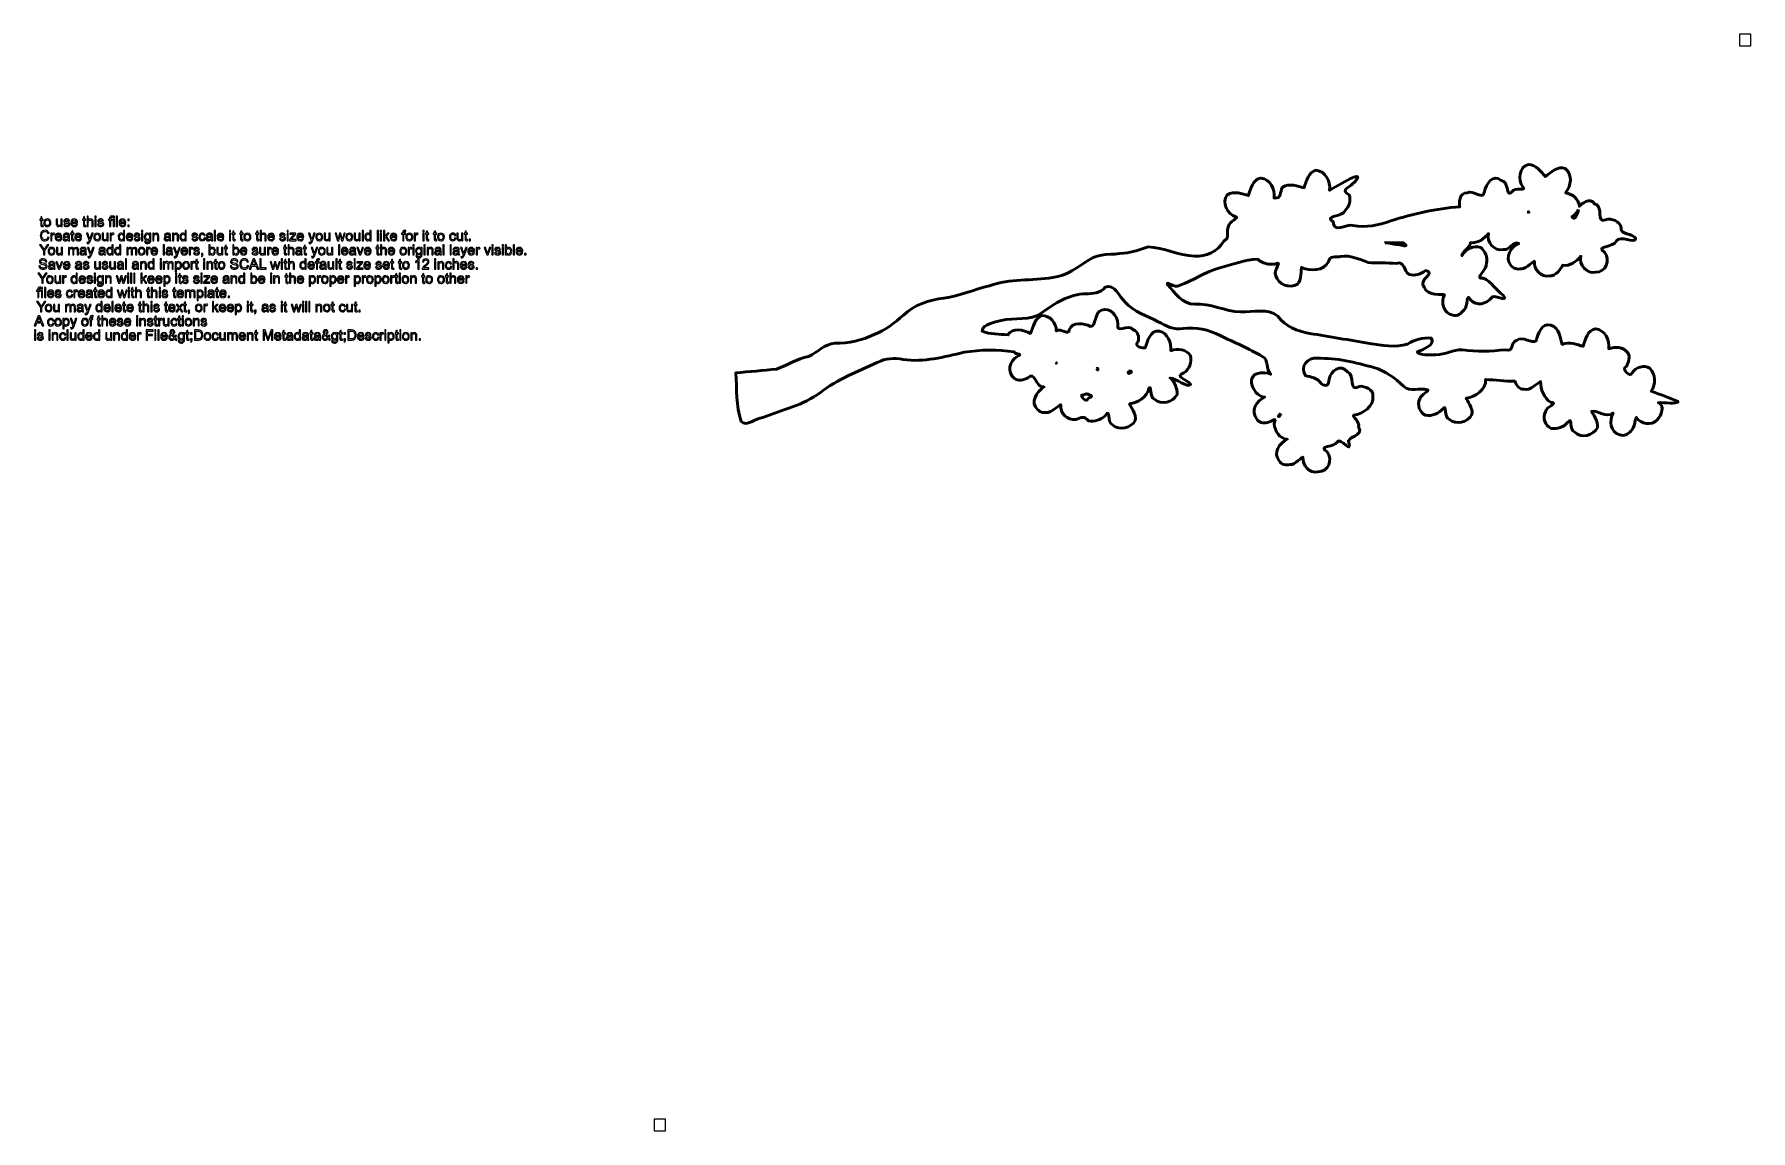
# Model space of a CAD drawing. Header units: centimetres. Extents: x -30.6 to 14.2, y -21.2 to 7.4.
import ezdxf

# ---------------------------------------------------------------- set-up
doc = ezdxf.new("R2010")
doc.units = ezdxf.units.CM
doc.header["$MEASUREMENT"] = 0
doc.layers.add('Layer 1', color=7, linetype='Continuous')

msp = doc.modelspace()

# ---------------------------------------------------------------- linework, layer by layer
at = {"layer": 'Layer 1'}
for points in [[(13.87092, 7.09942), (14.16618, 7.09942), (14.16618, 7.39946), (13.87092, 7.39946), (13.87092, 7.09942)], [(-14.40822, -21.17556), (-14.11056, -21.17556), (-14.11056, -20.8779), (-14.40822, -20.8779), (-14.40822, -21.17556)]]:
    msp.add_lwpolyline(points, close=True, dxfattribs=at)
at = {"layer": 'Layer 1', "color": 28, "lineweight": 50}
for points, knots in [([(8.37342, 4.00829), (8.13498, 3.94631), (8.09862, 3.59965), (8.22677, 3.42392), (8.22677, 3.42392), (8.35044, 3.30993), (8.02168, 3.4131), (7.95257, 3.30549), (7.95257, 3.30549), (7.77054, 3.10242), (7.89266, 3.57682), (7.66318, 3.58992), (7.66318, 3.58992), (7.45979, 3.78031), (7.26307, 3.48689), (7.22662, 3.30053), (7.22662, 3.30053), (7.2092, 3.04779), (6.93165, 3.36029), (6.77907, 3.26824), (6.77907, 3.26824), (6.5574, 3.2736), (6.57296, 2.99095), (6.58538, 2.89966), (6.58538, 2.89966), (5.9734, 2.86736), (5.37418, 2.71868), (4.79078, 2.53729), (4.79078, 2.53729), (4.476, 2.42443), (4.1374, 2.34943), (3.80363, 2.41633), (3.80363, 2.41633), (3.60731, 2.46228), (3.30673, 2.20587), (3.28744, 2.51141), (3.28744, 2.51141), (3.02744, 2.68588), (3.5266, 2.6246), (3.60123, 2.80902), (3.60123, 2.80902), (3.70836, 2.90486), (3.75453, 3.08188), (3.70595, 3.21277), (3.70595, 3.21277), (3.57231, 3.2981), (3.56262, 3.35049), (3.70547, 3.43043), (3.70547, 3.43043), (3.78473, 3.48121), (4.09075, 3.77869), (3.82403, 3.67658), (3.82403, 3.67658), (3.60507, 3.58055), (3.40243, 3.45138), (3.19585, 3.33276), (3.19585, 3.33276), (3.22109, 3.56618), (3.09812, 3.82766), (2.84693, 3.85449), (2.84693, 3.85449), (2.63845, 3.81515), (2.58882, 3.56813), (2.52799, 3.39875), (2.52799, 3.39875), (2.3701, 3.43953), (2.14477, 3.53254), (1.97124, 3.41425), (1.97124, 3.41425), (1.88189, 3.28657), (1.96041, 3.11447), (1.7489, 3.13184), (1.7489, 3.13184), (1.77442, 3.36577), (1.64983, 3.62609), (1.39916, 3.65357), (1.39916, 3.65357), (1.19046, 3.6141), (1.14072, 3.36669), (1.08022, 3.197), (1.08022, 3.197), (0.92251, 3.23873), (0.69711, 3.33185), (0.52347, 3.21291), (0.52347, 3.21291), (0.37137, 3.01309), (0.53856, 2.71112), (0.75341, 2.63988), (0.75341, 2.63988), (0.84386, 2.62053), (0.57015, 2.5159), (0.56324, 2.40258), (0.56324, 2.40258), (0.47491, 2.25998), (0.62091, 2.09824), (0.43528, 2.01203), (0.43528, 2.01203), (0.28649, 1.7402), (-0.0243, 1.59134), (-0.32914, 1.6208), (-0.32914, 1.6208), (-0.7435, 1.63165), (-1.12335, 1.84227), (-1.53574, 1.85662), (-1.53574, 1.85662), (-1.74005, 1.79424), (-1.94622, 1.71277), (-2.16646, 1.69833), (-2.16646, 1.69833), (-2.46872, 1.64289), (-2.8056, 1.7087), (-3.07238, 1.52362), (-3.07238, 1.52362), (-3.36891, 1.33536), (-3.65441, 1.09267), (-4.01972, 1.06299), (-4.01972, 1.06299), (-4.56575, 0.97037), (-5.13592, 1.03831), (-5.66444, 0.84797), (-5.66444, 0.84797), (-6.06132, 0.74212), (-6.44794, 0.58997), (-6.8537, 0.52233), (-6.8537, 0.52233), (-7.23802, 0.4796), (-7.62279, 0.35248), (-7.90982, 0.08378), (-7.90982, 0.08378), (-8.13764, -0.12285), (-8.38311, -0.31303), (-8.67178, -0.42707), (-8.67178, -0.42707), (-8.99165, -0.57563), (-9.34127, -0.65328), (-9.69372, -0.65294), (-9.69372, -0.65294), (-9.96917, -0.66636), (-10.14881, -0.89565), (-10.38491, -1.0006), (-10.38491, -1.0006), (-10.68294, -1.05607), (-10.93822, -1.22752), (-11.21935, -1.32945), (-11.21935, -1.32945), (-11.57259, -1.35808), (-11.9268, -1.39563), (-12.28064, -1.42476), (-12.28064, -1.42476), (-12.24375, -1.84511), (-12.28183, -2.28401), (-12.14038, -2.68791), (-12.14038, -2.68791), (-11.99721, -2.84572), (-11.75542, -2.60866), (-11.57791, -2.58459), (-11.57791, -2.58459), (-11.06957, -2.38843), (-10.52159, -2.26833), (-10.07564, -1.93828), (-10.07564, -1.93828), (-9.63019, -1.59113), (-9.09797, -1.38939), (-8.59187, -1.15052), (-8.59187, -1.15052), (-8.38136, -1.0485), (-8.14336, -1.02121), (-7.91624, -1.0776), (-7.91624, -1.0776), (-7.3797, -1.15101), (-6.84768, -1.00863), (-6.32947, -0.88853), (-6.32947, -0.88853), (-5.89998, -0.81269), (-5.45766, -0.81765), (-5.0261, -0.87327), (-5.0261, -0.87327), (-4.98411, -0.96009), (-4.77147, -0.92189), (-4.95003, -0.99894), (-4.95003, -0.99894), (-5.14402, -1.10741), (-5.22574, -1.41462), (-5.02322, -1.55925), (-5.02322, -1.55925), (-4.93655, -1.65213), (-4.76253, -1.61113), (-4.66643, -1.55457), (-4.66643, -1.55457), (-4.47709, -1.35735), (-4.47907, -1.80464), (-4.25142, -1.79072), (-4.25142, -1.79072), (-4.32655, -1.83999), (-4.61047, -2.09893), (-4.46531, -2.30753), (-4.46531, -2.30753), (-4.40546, -2.4082), (-4.31391, -2.47931), (-4.19354, -2.4541), (-4.19354, -2.4541), (-4.04847, -2.48551), (-3.82947, -2.2277), (-3.81232, -2.25654), (-3.81232, -2.25654), (-3.83734, -2.46796), (-3.6404, -2.68018), (-3.42212, -2.63592), (-3.42212, -2.63592), (-3.2771, -2.59253), (-3.19001, -2.52661), (-3.09133, -2.67822), (-3.09133, -2.67822), (-2.9302, -2.7051), (-2.76941, -2.65069), (-2.65311, -2.54014), (-2.65311, -2.54014), (-2.49692, -2.31919), (-2.62824, -2.7152), (-2.4595, -2.77981), (-2.4595, -2.77981), (-2.28691, -2.94885), (-1.97652, -2.86226), (-1.86846, -2.66251), (-1.86846, -2.66251), (-1.8279, -2.50608), (-2.01143, -2.2766), (-2.01836, -2.23438), (-2.01836, -2.23438), (-1.80038, -2.19471), (-1.56533, -2.06568), (-1.51541, -1.83238), (-1.51541, -1.83238), (-1.43815, -1.70599), (-1.51091, -2.06886), (-1.36727, -2.10843), (-1.36727, -2.10843), (-1.19467, -2.27747), (-0.88429, -2.19088), (-0.77623, -1.99113), (-0.77623, -1.99113), (-0.78279, -1.83127), (-0.82437, -1.65901), (-0.96226, -1.55953), (-0.96226, -1.55953), (-0.80451, -1.56206), (-0.50013, -1.83477), (-0.42964, -1.72474), (-0.42964, -1.72474), (-0.51441, -1.58606), (-0.87849, -1.52516), (-0.60104, -1.42639), (-0.60104, -1.42639), (-0.45584, -1.3312), (-0.39036, -1.14201), (-0.42843, -0.97946), (-0.42843, -0.97946), (-0.54221, -0.80809), (-0.75824, -0.77499), (-0.94057, -0.8476), (-0.94057, -0.8476), (-0.93377, -0.64237), (-1.01285, -0.3954), (-1.24355, -0.33365), (-1.24355, -0.33365), (-1.4779, -0.30472), (-1.55359, -0.59771), (-1.60786, -0.77168), (-1.60786, -0.77168), (-1.66989, -0.79061), (-1.9285, -0.73856), (-1.79198, -0.60916), (-1.79198, -0.60916), (-1.76253, -0.47904), (-1.79299, -0.34911), (-1.93129, -0.29615), (-1.93129, -0.29615), (-2.04822, -0.123), (-2.38369, -0.43744), (-2.32172, -0.14606), (-2.32172, -0.14606), (-2.31323, 0.06071), (-2.54024, 0.29689), (-2.74561, 0.20925), (-2.74561, 0.20925), (-2.93449, 0.15495), (-2.88702, -0.22117), (-3.03336, -0.21242), (-3.03336, -0.21242), (-3.20321, -0.13584), (-3.51662, -0.07983), (-3.58877, -0.30497), (-3.58877, -0.30497), (-3.58853, -0.45595), (-3.81521, -0.2549), (-3.92808, -0.33005), (-3.92808, -0.33005), (-3.92235, -0.12421), (-4.09112, 0.07794), (-4.3002, 0.07157), (-4.3002, 0.07157), (-4.49404, -0.00083), (-4.52779, -0.22734), (-4.59615, -0.39537), (-4.59615, -0.39537), (-4.774, -0.30563), (-5.06792, -0.23395), (-5.18981, -0.43423), (-5.18981, -0.43423), (-5.41337, -0.40797), (-5.65511, -0.43121), (-5.86261, -0.33453), (-5.86261, -0.33453), (-5.8371, -0.14173), (-5.5274, -0.11284), (-5.36443, -0.05983), (-5.36443, -0.05983), (-5.01311, 0.0294), (-4.61074, -0.08334), (-4.29923, 0.14521), (-4.29923, 0.14521), (-3.96353, 0.39196), (-3.59032, 0.63211), (-3.15827, 0.63603), (-3.15827, 0.63603), (-2.97954, 0.64446), (-2.76662, 0.64657), (-2.65149, 0.80884), (-2.65149, 0.80884), (-2.40834, 0.91323), (-2.28886, 0.54728), (-2.12915, 0.4204), (-2.12915, 0.4204), (-1.91077, 0.15437), (-1.56314, 0.07142), (-1.27355, -0.09089), (-1.27355, -0.09089), (-1.07169, -0.1967), (-0.86213, -0.32213), (-0.62499, -0.2677), (-0.62499, -0.2677), (-0.29108, -0.22258), (0.04519, -0.29859), (0.34144, -0.45424), (0.34144, -0.45424), (0.70968, -0.62959), (1.08704, -0.78962), (1.44048, -0.99376), (1.44048, -0.99376), (1.62308, -1.08664), (1.52133, -1.32459), (1.6604, -1.46116), (1.6604, -1.46116), (1.4714, -1.37412), (1.11092, -1.4047), (1.16017, -1.69432), (1.16017, -1.69432), (1.19869, -1.86208), (1.31735, -2.04359), (1.50165, -2.05729), (1.50165, -2.05729), (1.29808, -2.14503), (1.12736, -2.41733), (1.28881, -2.61688), (1.28881, -2.61688), (1.35247, -2.72397), (1.46576, -2.73747), (1.57915, -2.71805), (1.57915, -2.71805), (1.70219, -2.69825), (1.82473, -2.53097), (1.74882, -2.75564), (1.74882, -2.75564), (1.76555, -2.93845), (1.89675, -3.13977), (2.09118, -3.15613), (2.09118, -3.15613), (1.88739, -3.24405), (1.71649, -3.51587), (1.87834, -3.71572), (1.87834, -3.71572), (1.942, -3.82281), (2.05529, -3.83631), (2.16868, -3.81689), (2.16868, -3.81689), (2.29041, -3.8223), (2.49278, -3.58927), (2.50046, -3.62328), (2.50046, -3.62328), (2.4766, -3.83494), (2.67233, -4.04667), (2.89092, -4.00349), (2.89092, -4.00349), (3.17095, -3.99659), (3.28544, -3.69805), (3.127, -3.47999), (3.127, -3.47999), (2.86942, -3.31086), (3.32522, -3.37186), (3.40657, -3.21204), (3.40657, -3.21204), (3.48904, -3.11065), (3.77888, -3.55235), (3.69498, -3.24293), (3.69498, -3.24293), (3.60529, -3.09267), (4.10668, -3.0824), (3.94922, -2.82955), (3.94922, -2.82955), (3.99034, -2.70389), (3.77815, -2.55417), (3.81899, -2.5279), (3.81899, -2.5279), (4.06725, -2.48869), (4.3514, -2.30435), (4.32442, -2.02143), (4.32442, -2.02143), (4.33658, -1.85916), (4.10748, -1.75854), (3.97205, -1.77624), (3.97205, -1.77624), (3.66843, -1.94207), (3.87253, -1.4902), (3.66466, -1.39427), (3.66466, -1.39427), (3.48296, -1.18341), (3.23053, -1.36205), (3.18244, -1.58639), (3.18244, -1.58639), (3.171, -1.74241), (3.11108, -1.80381), (2.97096, -1.70175), (2.97096, -1.70175), (2.89121, -1.54568), (2.68041, -1.52524), (2.56599, -1.49553), (2.56599, -1.49553), (2.40894, -1.2688), (2.61878, -1.01017), (2.87482, -1.04506), (2.87482, -1.04506), (3.37578, -1.03004), (3.87001, -1.15515), (4.35007, -1.2848), (4.35007, -1.2848), (4.6481, -1.36962), (4.89392, -1.56313), (5.11987, -1.76706), (5.11987, -1.76706), (5.29463, -1.94791), (5.54627, -1.80131), (5.73999, -1.86381), (5.73999, -1.86381), (5.83044, -1.88316), (5.55673, -1.98779), (5.54982, -2.10111), (5.54982, -2.10111), (5.4538, -2.25121), (5.55055, -2.45612), (5.69422, -2.53006), (5.69422, -2.53006), (5.87097, -2.56219), (6.03894, -2.47587), (6.16084, -2.35659), (6.16084, -2.35659), (6.24673, -2.22347), (6.16627, -2.59013), (6.31311, -2.63099), (6.31311, -2.63099), (6.48571, -2.80003), (6.79609, -2.71343), (6.90415, -2.51369), (6.90415, -2.51369), (6.94518, -2.35724), (6.76018, -2.12725), (6.75467, -2.08556), (6.75467, -2.08556), (6.99661, -2.04585), (7.27692, -1.87203), (7.26051, -1.59591), (7.26051, -1.59591), (7.51295, -1.61164), (7.76459, -1.6431), (8.01788, -1.64304), (8.01788, -1.64304), (8.05605, -1.73664), (8.13704, -1.86585), (8.25518, -1.84975), (8.25518, -1.84975), (8.42157, -1.9144), (8.64968, -1.64721), (8.6934, -1.65297), (8.6934, -1.65297), (8.69848, -1.8558), (8.76654, -2.08201), (8.95385, -2.18544), (8.95385, -2.18544), (9.18216, -2.21577), (8.82711, -2.30321), (8.81908, -2.44258), (8.81908, -2.44258), (8.72306, -2.59268), (8.81981, -2.79759), (8.96348, -2.87153), (8.96348, -2.87153), (9.1281, -2.89906), (9.29631, -2.83361), (9.40588, -2.7127), (9.40588, -2.7127), (9.53907, -2.53663), (9.41936, -2.92123), (9.58237, -2.97246), (9.58237, -2.97246), (9.75492, -3.14245), (10.06599, -3.056), (10.17341, -2.85516), (10.17341, -2.85516), (10.2139, -2.69905), (10.03046, -2.46865), (10.02351, -2.42745), (10.02351, -2.42745), (10.1999, -2.39415), (10.39724, -2.61784), (10.58021, -2.46656), (10.58021, -2.46656), (10.47189, -2.6606), (10.50541, -2.98083), (10.75531, -3.03927), (10.75531, -3.03927), (10.87084, -3.08415), (10.96937, -3.02626), (11.04647, -2.94113), (11.04647, -2.94113), (11.14517, -2.86997), (11.1623, -2.56471), (11.18958, -2.58397), (11.18958, -2.58397), (11.29969, -2.76698), (11.58518, -2.81318), (11.73094, -2.64433), (11.73094, -2.64433), (11.84075, -2.54386), (11.94265, -2.28808), (11.76092, -2.20445), (11.76092, -2.20445), (11.90638, -2.18605), (12.24537, -2.24749), (12.2754, -2.17225), (12.2754, -2.17225), (12.04232, -2.0822), (11.81216, -1.98506), (11.57654, -1.90183), (11.57654, -1.90183), (11.69602, -1.72102), (11.70129, -1.46057), (11.53775, -1.30486), (11.53775, -1.30486), (11.40056, -1.20821), (11.16405, -1.27357), (11.07901, -1.42166), (11.07901, -1.42166), (11.03373, -1.57587), (10.77889, -1.30045), (10.92798, -1.25811), (10.92798, -1.25811), (10.98697, -1.15857), (11.03368, -1.00075), (10.96386, -0.89889), (10.96386, -0.89889), (10.84233, -0.7439), (10.64084, -0.7315), (10.46777, -0.79719), (10.46777, -0.79719), (10.49301, -0.56377), (10.37004, -0.30229), (10.11885, -0.27546), (10.11885, -0.27546), (9.90981, -0.31447), (9.86054, -0.56162), (9.79991, -0.7312), (9.79991, -0.7312), (9.64658, -0.69745), (9.43775, -0.59785), (9.25812, -0.68143), (9.25812, -0.68143), (9.20127, -0.55567), (9.20095, -0.23407), (8.95564, -0.1808), (8.95564, -0.1808), (8.7252, -0.1118), (8.61682, -0.41258), (8.57682, -0.588), (8.57682, -0.588), (8.47293, -0.68378), (8.22425, -0.44599), (8.06529, -0.58243), (8.06529, -0.58243), (7.89513, -0.62276), (8.00181, -0.89122), (7.77322, -0.82407), (7.77322, -0.82407), (7.40197, -0.85911), (7.02553, -0.8835), (6.65606, -0.82112), (6.65606, -0.82112), (6.40918, -0.82333), (6.21353, -0.94314), (5.96612, -0.95005), (5.96612, -0.95005), (5.83538, -0.9484), (5.50471, -0.97761), (5.48451, -0.87656), (5.48451, -0.87656), (5.61457, -0.81777), (5.9703, -0.68936), (5.84156, -0.51958), (5.84156, -0.51958), (5.62921, -0.49324), (5.4006, -0.565), (5.22199, -0.675), (5.22199, -0.675), (4.90105, -0.77863), (4.55741, -0.69575), (4.23144, -0.65732), (4.23144, -0.65732), (3.71325, -0.56567), (3.19306, -0.48566), (2.67479, -0.39501), (2.67479, -0.39501), (2.36135, -0.33517), (2.03672, -0.21917), (1.84391, 0.05073), (1.84391, 0.05073), (1.57282, 0.28058), (1.19598, 0.14386), (0.87653, 0.16561), (0.87653, 0.16561), (0.46469, 0.17076), (0.0885, 0.40648), (-0.32898, 0.36717), (-0.32898, 0.36717), (-0.64426, 0.36295), (-0.83531, 0.65991), (-1.01986, 0.87157), (-1.01986, 0.87157), (-1.10435, 1.00527), (-0.82046, 0.75462), (-0.72324, 0.85325), (-0.72324, 0.85325), (-0.35963, 0.9799), (-0.0429, 1.21917), (0.3351, 1.31182), (0.3351, 1.31182), (0.65956, 1.39504), (0.99121, 1.5292), (1.32228, 1.5361), (1.32228, 1.5361), (1.44214, 1.42469), (1.60805, 1.38555), (1.76546, 1.4129), (1.76546, 1.4129), (2.01726, 1.5135), (1.69028, 1.25327), (1.79705, 1.10697), (1.79705, 1.10697), (1.84956, 0.87081), (2.15731, 0.77331), (2.35664, 0.88373), (2.35664, 0.88373), (2.47563, 0.99249), (2.44729, 1.28607), (2.46442, 1.32378), (2.46442, 1.32378), (2.69399, 1.2218), (3.03343, 1.22098), (3.16433, 1.4736), (3.16433, 1.4736), (3.18744, 1.63357), (3.34549, 1.58506), (3.48277, 1.60968), (3.48277, 1.60968), (3.73507, 1.64787), (3.9699, 1.53654), (4.19939, 1.45236), (4.19939, 1.45236), (4.43985, 1.43638), (4.6845, 1.45004), (4.9265, 1.42826), (4.9265, 1.42826), (5.16519, 1.50008), (5.1028, 1.23736), (5.26905, 1.13978), (5.26905, 1.13978), (5.41353, 1.09098), (5.57446, 1.15341), (5.69369, 1.24339), (5.69369, 1.24339), (6.00206, 1.17672), (5.47216, 1.00383), (5.65999, 0.80849), (5.65999, 0.80849), (5.7343, 0.57155), (6.1484, 0.63422), (6.18569, 0.61097), (6.18569, 0.61097), (6.08938, 0.41624), (6.16022, 0.10742), (6.40803, 0.08051), (6.40803, 0.08051), (6.52921, 0.03621), (6.62467, 0.13431), (6.69851, 0.21774), (6.69851, 0.21774), (6.80936, 0.30011), (6.74596, 0.70229), (6.8696, 0.47749), (6.8696, 0.47749), (7.0187, 0.3111), (7.28633, 0.36298), (7.411, 0.53316), (7.411, 0.53316), (7.43068, 0.65102), (7.876, 0.37669), (7.72122, 0.59982), (7.72122, 0.59982), (7.5111, 0.72316), (7.43132, 0.9614), (7.19436, 1.04329), (7.19436, 1.04329), (6.92944, 1.02424), (7.325, 1.26714), (7.27885, 1.43535), (7.27885, 1.43535), (7.32047, 1.58642), (7.24546, 1.75049), (7.13146, 1.84469), (7.13146, 1.84469), (6.93638, 1.9105), (6.74569, 1.80375), (6.64619, 1.63448), (6.64619, 1.63448), (6.60548, 1.7077), (6.86822, 1.84122), (6.86749, 1.97118), (6.86749, 1.97118), (7.05387, 1.94629), (7.22676, 2.07334), (7.33576, 2.20416), (7.33576, 2.20416), (7.27501, 1.98503), (7.48655, 1.73918), (7.71686, 1.78757), (7.71686, 1.78757), (7.8941, 1.76008), (7.9666, 2.0212), (8.12289, 1.95033), (8.12289, 1.95033), (7.91909, 1.86298), (7.74875, 1.59003), (7.91005, 1.39074), (7.91005, 1.39074), (7.9737, 1.28377), (8.08704, 1.26983), (8.20039, 1.28998), (8.20039, 1.28998), (8.32189, 1.28532), (8.52476, 1.51678), (8.53217, 1.48317), (8.53217, 1.48317), (8.50905, 1.2717), (8.70439, 1.05955), (8.9232, 1.10379), (8.9232, 1.10379), (9.10025, 1.08964), (9.22916, 1.30272), (9.27048, 1.38023), (9.27048, 1.38023), (9.45817, 1.3531), (9.63196, 1.48141), (9.74181, 1.61299), (9.74181, 1.61299), (9.68106, 1.39386), (9.8926, 1.14801), (10.12291, 1.1964), (10.12291, 1.1964), (10.40242, 1.20354), (10.51678, 1.50121), (10.35842, 1.71907), (10.35842, 1.71907), (10.09861, 1.89345), (10.59702, 1.83293), (10.67139, 2.01694), (10.67139, 2.01694), (10.77509, 2.1751), (11.13136, 1.92997), (11.17306, 2.07576), (11.17306, 2.07576), (11.08865, 2.23572), (10.75902, 2.15541), (10.79187, 2.35934), (10.79187, 2.35934), (10.76771, 2.52055), (10.53363, 2.62025), (10.38507, 2.56796), (10.38507, 2.56796), (10.12766, 2.44293), (10.35026, 2.9428), (10.09981, 2.97724), (10.09981, 2.97724), (9.97764, 3.16699), (9.74419, 2.97473), (9.70459, 2.91688), (9.70459, 2.91688), (9.68656, 3.11256), (9.52556, 3.2338), (9.3441, 3.27159), (9.3441, 3.27159), (9.49182, 3.45406), (9.53086, 3.74059), (9.33501, 3.89998), (9.33501, 3.89998), (9.13813, 3.98046), (8.96295, 3.79961), (8.81933, 3.69116), (8.81933, 3.69116), (8.70868, 3.81411), (8.58221, 3.99829), (8.37341, 4.0083), (8.37341, 4.0083), (8.37341, 4.0083), (8.37342, 4.00829), (8.37342, 4.00829)], [0, 0, 0, 0, 0.00478469, 0.00478469, 0.00478469, 0.00478469, 0.00956938, 0.00956938, 0.00956938, 0.00956938, 0.01435407, 0.01435407, 0.01435407, 0.01435407, 0.01913876, 0.01913876, 0.01913876, 0.01913876, 0.02392344, 0.02392344, 0.02392344, 0.02392344, 0.02870813, 0.02870813, 0.02870813, 0.02870813, 0.03349282, 0.03349282, 0.03349282, 0.03349282, 0.03827751, 0.03827751, 0.03827751, 0.03827751, 0.0430622, 0.0430622, 0.0430622, 0.0430622, 0.04784689, 0.04784689, 0.04784689, 0.04784689, 0.05263158, 0.05263158, 0.05263158, 0.05263158, 0.05741627, 0.05741627, 0.05741627, 0.05741627, 0.06220096, 0.06220096, 0.06220096, 0.06220096, 0.06698565, 0.06698565, 0.06698565, 0.06698565, 0.07177033, 0.07177033, 0.07177033, 0.07177033, 0.07655502, 0.07655502, 0.07655502, 0.07655502, 0.08133971, 0.08133971, 0.08133971, 0.08133971, 0.0861244, 0.0861244, 0.0861244, 0.0861244, 0.09090909, 0.09090909, 0.09090909, 0.09090909, 0.09569378, 0.09569378, 0.09569378, 0.09569378, 0.10047847, 0.10047847, 0.10047847, 0.10047847, 0.10526316, 0.10526316, 0.10526316, 0.10526316, 0.11004785, 0.11004785, 0.11004785, 0.11004785, 0.11483254, 0.11483254, 0.11483254, 0.11483254, 0.11961722, 0.11961722, 0.11961722, 0.11961722, 0.12440191, 0.12440191, 0.12440191, 0.12440191, 0.1291866, 0.1291866, 0.1291866, 0.1291866, 0.13397129, 0.13397129, 0.13397129, 0.13397129, 0.13875598, 0.13875598, 0.13875598, 0.13875598, 0.14354067, 0.14354067, 0.14354067, 0.14354067, 0.14832536, 0.14832536, 0.14832536, 0.14832536, 0.15311005, 0.15311005, 0.15311005, 0.15311005, 0.15789474, 0.15789474, 0.15789474, 0.15789474, 0.16267943, 0.16267943, 0.16267943, 0.16267943, 0.16746411, 0.16746411, 0.16746411, 0.16746411, 0.1722488, 0.1722488, 0.1722488, 0.1722488, 0.17703349, 0.17703349, 0.17703349, 0.17703349, 0.18181818, 0.18181818, 0.18181818, 0.18181818, 0.18660287, 0.18660287, 0.18660287, 0.18660287, 0.19138756, 0.19138756, 0.19138756, 0.19138756, 0.19617225, 0.19617225, 0.19617225, 0.19617225, 0.20095694, 0.20095694, 0.20095694, 0.20095694, 0.20574163, 0.20574163, 0.20574163, 0.20574163, 0.21052632, 0.21052632, 0.21052632, 0.21052632, 0.215311, 0.215311, 0.215311, 0.215311, 0.22009569, 0.22009569, 0.22009569, 0.22009569, 0.22488038, 0.22488038, 0.22488038, 0.22488038, 0.22966507, 0.22966507, 0.22966507, 0.22966507, 0.23444976, 0.23444976, 0.23444976, 0.23444976, 0.23923445, 0.23923445, 0.23923445, 0.23923445, 0.24401914, 0.24401914, 0.24401914, 0.24401914, 0.24880383, 0.24880383, 0.24880383, 0.24880383, 0.25358852, 0.25358852, 0.25358852, 0.25358852, 0.25837321, 0.25837321, 0.25837321, 0.25837321, 0.26315789, 0.26315789, 0.26315789, 0.26315789, 0.26794258, 0.26794258, 0.26794258, 0.26794258, 0.27272727, 0.27272727, 0.27272727, 0.27272727, 0.27751196, 0.27751196, 0.27751196, 0.27751196, 0.28229665, 0.28229665, 0.28229665, 0.28229665, 0.28708134, 0.28708134, 0.28708134, 0.28708134, 0.29186603, 0.29186603, 0.29186603, 0.29186603, 0.29665072, 0.29665072, 0.29665072, 0.29665072, 0.30143541, 0.30143541, 0.30143541, 0.30143541, 0.3062201, 0.3062201, 0.3062201, 0.3062201, 0.31100478, 0.31100478, 0.31100478, 0.31100478, 0.31578947, 0.31578947, 0.31578947, 0.31578947, 0.32057416, 0.32057416, 0.32057416, 0.32057416, 0.32535885, 0.32535885, 0.32535885, 0.32535885, 0.33014354, 0.33014354, 0.33014354, 0.33014354, 0.33492823, 0.33492823, 0.33492823, 0.33492823, 0.33971292, 0.33971292, 0.33971292, 0.33971292, 0.34449761, 0.34449761, 0.34449761, 0.34449761, 0.3492823, 0.3492823, 0.3492823, 0.3492823, 0.35406699, 0.35406699, 0.35406699, 0.35406699, 0.35885167, 0.35885167, 0.35885167, 0.35885167, 0.36363636, 0.36363636, 0.36363636, 0.36363636, 0.36842105, 0.36842105, 0.36842105, 0.36842105, 0.37320574, 0.37320574, 0.37320574, 0.37320574, 0.37799043, 0.37799043, 0.37799043, 0.37799043, 0.38277512, 0.38277512, 0.38277512, 0.38277512, 0.38755981, 0.38755981, 0.38755981, 0.38755981, 0.3923445, 0.3923445, 0.3923445, 0.3923445, 0.39712919, 0.39712919, 0.39712919, 0.39712919, 0.40191388, 0.40191388, 0.40191388, 0.40191388, 0.40669856, 0.40669856, 0.40669856, 0.40669856, 0.41148325, 0.41148325, 0.41148325, 0.41148325, 0.41626794, 0.41626794, 0.41626794, 0.41626794, 0.42105263, 0.42105263, 0.42105263, 0.42105263, 0.42583732, 0.42583732, 0.42583732, 0.42583732, 0.43062201, 0.43062201, 0.43062201, 0.43062201, 0.4354067, 0.4354067, 0.4354067, 0.4354067, 0.44019139, 0.44019139, 0.44019139, 0.44019139, 0.44497608, 0.44497608, 0.44497608, 0.44497608, 0.44976077, 0.44976077, 0.44976077, 0.44976077, 0.45454545, 0.45454545, 0.45454545, 0.45454545, 0.45933014, 0.45933014, 0.45933014, 0.45933014, 0.46411483, 0.46411483, 0.46411483, 0.46411483, 0.46889952, 0.46889952, 0.46889952, 0.46889952, 0.47368421, 0.47368421, 0.47368421, 0.47368421, 0.4784689, 0.4784689, 0.4784689, 0.4784689, 0.48325359, 0.48325359, 0.48325359, 0.48325359, 0.48803828, 0.48803828, 0.48803828, 0.48803828, 0.49282297, 0.49282297, 0.49282297, 0.49282297, 0.49760766, 0.49760766, 0.49760766, 0.49760766, 0.50239234, 0.50239234, 0.50239234, 0.50239234, 0.50717703, 0.50717703, 0.50717703, 0.50717703, 0.51196172, 0.51196172, 0.51196172, 0.51196172, 0.51674641, 0.51674641, 0.51674641, 0.51674641, 0.5215311, 0.5215311, 0.5215311, 0.5215311, 0.52631579, 0.52631579, 0.52631579, 0.52631579, 0.53110048, 0.53110048, 0.53110048, 0.53110048, 0.53588517, 0.53588517, 0.53588517, 0.53588517, 0.54066986, 0.54066986, 0.54066986, 0.54066986, 0.54545455, 0.54545455, 0.54545455, 0.54545455, 0.55023923, 0.55023923, 0.55023923, 0.55023923, 0.55502392, 0.55502392, 0.55502392, 0.55502392, 0.55980861, 0.55980861, 0.55980861, 0.55980861, 0.5645933, 0.5645933, 0.5645933, 0.5645933, 0.56937799, 0.56937799, 0.56937799, 0.56937799, 0.57416268, 0.57416268, 0.57416268, 0.57416268, 0.57894737, 0.57894737, 0.57894737, 0.57894737, 0.58373206, 0.58373206, 0.58373206, 0.58373206, 0.58851675, 0.58851675, 0.58851675, 0.58851675, 0.59330144, 0.59330144, 0.59330144, 0.59330144, 0.59808612, 0.59808612, 0.59808612, 0.59808612, 0.60287081, 0.60287081, 0.60287081, 0.60287081, 0.6076555, 0.6076555, 0.6076555, 0.6076555, 0.61244019, 0.61244019, 0.61244019, 0.61244019, 0.61722488, 0.61722488, 0.61722488, 0.61722488, 0.62200957, 0.62200957, 0.62200957, 0.62200957, 0.62679426, 0.62679426, 0.62679426, 0.62679426, 0.63157895, 0.63157895, 0.63157895, 0.63157895, 0.63636364, 0.63636364, 0.63636364, 0.63636364, 0.64114833, 0.64114833, 0.64114833, 0.64114833, 0.64593301, 0.64593301, 0.64593301, 0.64593301, 0.6507177, 0.6507177, 0.6507177, 0.6507177, 0.65550239, 0.65550239, 0.65550239, 0.65550239, 0.66028708, 0.66028708, 0.66028708, 0.66028708, 0.66507177, 0.66507177, 0.66507177, 0.66507177, 0.66985646, 0.66985646, 0.66985646, 0.66985646, 0.67464115, 0.67464115, 0.67464115, 0.67464115, 0.67942584, 0.67942584, 0.67942584, 0.67942584, 0.68421053, 0.68421053, 0.68421053, 0.68421053, 0.68899522, 0.68899522, 0.68899522, 0.68899522, 0.6937799, 0.6937799, 0.6937799, 0.6937799, 0.69856459, 0.69856459, 0.69856459, 0.69856459, 0.70334928, 0.70334928, 0.70334928, 0.70334928, 0.70813397, 0.70813397, 0.70813397, 0.70813397, 0.71291866, 0.71291866, 0.71291866, 0.71291866, 0.71770335, 0.71770335, 0.71770335, 0.71770335, 0.72248804, 0.72248804, 0.72248804, 0.72248804, 0.72727273, 0.72727273, 0.72727273, 0.72727273, 0.73205742, 0.73205742, 0.73205742, 0.73205742, 0.73684211, 0.73684211, 0.73684211, 0.73684211, 0.74162679, 0.74162679, 0.74162679, 0.74162679, 0.74641148, 0.74641148, 0.74641148, 0.74641148, 0.75119617, 0.75119617, 0.75119617, 0.75119617, 0.75598086, 0.75598086, 0.75598086, 0.75598086, 0.76076555, 0.76076555, 0.76076555, 0.76076555, 0.76555024, 0.76555024, 0.76555024, 0.76555024, 0.77033493, 0.77033493, 0.77033493, 0.77033493, 0.77511962, 0.77511962, 0.77511962, 0.77511962, 0.77990431, 0.77990431, 0.77990431, 0.77990431, 0.784689, 0.784689, 0.784689, 0.784689, 0.78947368, 0.78947368, 0.78947368, 0.78947368, 0.79425837, 0.79425837, 0.79425837, 0.79425837, 0.79904306, 0.79904306, 0.79904306, 0.79904306, 0.80382775, 0.80382775, 0.80382775, 0.80382775, 0.80861244, 0.80861244, 0.80861244, 0.80861244, 0.81339713, 0.81339713, 0.81339713, 0.81339713, 0.81818182, 0.81818182, 0.81818182, 0.81818182, 0.82296651, 0.82296651, 0.82296651, 0.82296651, 0.8277512, 0.8277512, 0.8277512, 0.8277512, 0.83253589, 0.83253589, 0.83253589, 0.83253589, 0.83732057, 0.83732057, 0.83732057, 0.83732057, 0.84210526, 0.84210526, 0.84210526, 0.84210526, 0.84688995, 0.84688995, 0.84688995, 0.84688995, 0.85167464, 0.85167464, 0.85167464, 0.85167464, 0.85645933, 0.85645933, 0.85645933, 0.85645933, 0.86124402, 0.86124402, 0.86124402, 0.86124402, 0.86602871, 0.86602871, 0.86602871, 0.86602871, 0.8708134, 0.8708134, 0.8708134, 0.8708134, 0.87559809, 0.87559809, 0.87559809, 0.87559809, 0.88038278, 0.88038278, 0.88038278, 0.88038278, 0.88516746, 0.88516746, 0.88516746, 0.88516746, 0.88995215, 0.88995215, 0.88995215, 0.88995215, 0.89473684, 0.89473684, 0.89473684, 0.89473684, 0.89952153, 0.89952153, 0.89952153, 0.89952153, 0.90430622, 0.90430622, 0.90430622, 0.90430622, 0.90909091, 0.90909091, 0.90909091, 0.90909091, 0.9138756, 0.9138756, 0.9138756, 0.9138756, 0.91866029, 0.91866029, 0.91866029, 0.91866029, 0.92344498, 0.92344498, 0.92344498, 0.92344498, 0.92822967, 0.92822967, 0.92822967, 0.92822967, 0.93301435, 0.93301435, 0.93301435, 0.93301435, 0.93779904, 0.93779904, 0.93779904, 0.93779904, 0.94258373, 0.94258373, 0.94258373, 0.94258373, 0.94736842, 0.94736842, 0.94736842, 0.94736842, 0.95215311, 0.95215311, 0.95215311, 0.95215311, 0.9569378, 0.9569378, 0.9569378, 0.9569378, 0.96172249, 0.96172249, 0.96172249, 0.96172249, 0.96650718, 0.96650718, 0.96650718, 0.96650718, 0.97129187, 0.97129187, 0.97129187, 0.97129187, 0.97607656, 0.97607656, 0.97607656, 0.97607656, 0.98086124, 0.98086124, 0.98086124, 0.98086124, 0.98564593, 0.98564593, 0.98564593, 0.98564593, 0.99043062, 0.99043062, 0.99043062, 0.99043062, 1, 1, 1, 1]), ([(9.68393, 2.83089), (9.65631, 2.71957), (9.56561, 2.50224), (9.51129, 2.65211), (9.51129, 2.65211), (9.59312, 2.68774), (9.63944, 2.75831), (9.68393, 2.83089)], [0, 0, 0, 0, 0.33333333, 0.33333333, 0.33333333, 0.33333333, 1, 1, 1, 1]), ([(4.64114, 1.96852), (4.79934, 1.96775), (4.95757, 1.97025), (5.11574, 1.96687), (5.11574, 1.96687), (5.27683, 1.84408), (5.12478, 1.89901), (5.02325, 1.91), (5.02325, 1.91), (4.89588, 1.92951), (4.76852, 1.94902), (4.64115, 1.96853), (4.64115, 1.96853), (4.64115, 1.96853), (4.64114, 1.96852), (4.64114, 1.96852)], [0, 0, 0, 0, 0.2, 0.2, 0.2, 0.2, 0.4, 0.4, 0.4, 0.4, 0.6, 0.6, 0.6, 0.6, 1, 1, 1, 1]), ([(-3.12686, -1.97047), (-3.01181, -2.02446), (-2.94337, -2.01516), (-3.09669, -2.09513), (-3.09669, -2.09513), (-3.14351, -2.23568), (-3.31204, -1.99263), (-3.25816, -2.00495), (-3.25816, -2.00495), (-3.21366, -1.9964), (-3.17118, -1.97981), (-3.12687, -1.97047), (-3.12687, -1.97047), (-3.12687, -1.97047), (-3.12686, -1.97047), (-3.12686, -1.97047)], [0, 0, 0, 0, 0.2, 0.2, 0.2, 0.2, 0.4, 0.4, 0.4, 0.4, 0.6, 0.6, 0.6, 0.6, 1, 1, 1, 1])]:
    msp.add_open_spline(points, degree=3, knots=knots, dxfattribs=at)
for points in [[(8.39905, 2.77963), (8.35831, 2.72541), (8.3586, 2.78281), (8.39905, 2.77963)], [(-3.93549, -1.16018), (-3.91287, -1.15068), (-3.92903, -1.19519), (-3.93549, -1.16018)], [(-2.88377, -1.31231), (-2.82417, -1.26758), (-2.82826, -1.41263), (-2.88377, -1.31231)], [(-2.04703, -1.38342), (-1.84675, -1.34018), (-2.09832, -1.53314), (-2.04703, -1.38342)], [(1.92089, -2.48723), (1.89974, -2.58051), (1.79689, -2.59743), (1.92089, -2.48723)]]:
    msp.add_open_spline(points, degree=3, dxfattribs=at)
at = {"layer": 'Layer 1'}
for points, knots in [([(-30.32625, 2.42077), (-30.32625, 2.42077), (-30.32181, 2.392), (-30.32181, 2.392), (-30.32181, 2.392), (-30.33094, 2.39008), (-30.33916, 2.3891), (-30.34632, 2.3891), (-30.34632, 2.3891), (-30.35811, 2.3891), (-30.36725, 2.39095), (-30.37379, 2.39472), (-30.37379, 2.39472), (-30.38027, 2.39848), (-30.38484, 2.40336), (-30.38749, 2.40947), (-30.38749, 2.40947), (-30.39015, 2.41558), (-30.39145, 2.42842), (-30.39145, 2.44799), (-30.39145, 2.44799), (-30.39145, 2.44799), (-30.39145, 2.55875), (-30.39145, 2.55875), (-30.39145, 2.55875), (-30.39145, 2.55875), (-30.41552, 2.55875), (-30.41552, 2.55875), (-30.41552, 2.55875), (-30.41552, 2.55875), (-30.41552, 2.58394), (-30.41552, 2.58394), (-30.41552, 2.58394), (-30.41552, 2.58394), (-30.39145, 2.58394), (-30.39145, 2.58394), (-30.39145, 2.58394), (-30.39145, 2.58394), (-30.39145, 2.63148), (-30.39145, 2.63148), (-30.39145, 2.63148), (-30.39145, 2.63148), (-30.35885, 2.65105), (-30.35885, 2.65105), (-30.35885, 2.65105), (-30.35885, 2.65105), (-30.35885, 2.58394), (-30.35885, 2.58394), (-30.35885, 2.58394), (-30.35885, 2.58394), (-30.32625, 2.58394), (-30.32625, 2.58394), (-30.32625, 2.58394), (-30.32625, 2.58394), (-30.32625, 2.55875), (-30.32625, 2.55875), (-30.32625, 2.55875), (-30.32625, 2.55875), (-30.35885, 2.55875), (-30.35885, 2.55875), (-30.35885, 2.55875), (-30.35885, 2.55875), (-30.35885, 2.44614), (-30.35885, 2.44614), (-30.35885, 2.44614), (-30.35885, 2.43682), (-30.35829, 2.43083), (-30.35712, 2.42818), (-30.35712, 2.42818), (-30.35601, 2.42552), (-30.35416, 2.42342), (-30.35156, 2.42182), (-30.35156, 2.42182), (-30.34897, 2.42027), (-30.34527, 2.41947), (-30.34045, 2.41947), (-30.34045, 2.41947), (-30.33687, 2.41947), (-30.33212, 2.4199), (-30.32625, 2.42077)], [0, 0, 0, 0, 0.04761905, 0.04761905, 0.04761905, 0.04761905, 0.0952381, 0.0952381, 0.0952381, 0.0952381, 0.14285714, 0.14285714, 0.14285714, 0.14285714, 0.19047619, 0.19047619, 0.19047619, 0.19047619, 0.23809524, 0.23809524, 0.23809524, 0.23809524, 0.28571429, 0.28571429, 0.28571429, 0.28571429, 0.33333333, 0.33333333, 0.33333333, 0.33333333, 0.38095238, 0.38095238, 0.38095238, 0.38095238, 0.42857143, 0.42857143, 0.42857143, 0.42857143, 0.47619048, 0.47619048, 0.47619048, 0.47619048, 0.52380952, 0.52380952, 0.52380952, 0.52380952, 0.57142857, 0.57142857, 0.57142857, 0.57142857, 0.61904762, 0.61904762, 0.61904762, 0.61904762, 0.66666667, 0.66666667, 0.66666667, 0.66666667, 0.71428571, 0.71428571, 0.71428571, 0.71428571, 0.76190476, 0.76190476, 0.76190476, 0.76190476, 0.80952381, 0.80952381, 0.80952381, 0.80952381, 0.85714286, 0.85714286, 0.85714286, 0.85714286, 0.9047619, 0.9047619, 0.9047619, 0.9047619, 1, 1, 1, 1]), ([(-30.20316, 2.11431), (-30.20316, 2.11431), (-30.16797, 2.10542), (-30.16797, 2.10542), (-30.16797, 2.10542), (-30.17532, 2.07659), (-30.18853, 2.05467), (-30.20761, 2.03954), (-30.20761, 2.03954), (-30.22669, 2.02442), (-30.25002, 2.01682), (-30.27762, 2.01682), (-30.27762, 2.01682), (-30.30614, 2.01682), (-30.32935, 2.02263), (-30.34726, 2.0343), (-30.34726, 2.0343), (-30.36516, 2.0459), (-30.37874, 2.06276), (-30.38806, 2.0848), (-30.38806, 2.0848), (-30.39739, 2.1069), (-30.40208, 2.13054), (-30.40208, 2.15586), (-30.40208, 2.15586), (-30.40208, 2.18345), (-30.39683, 2.20753), (-30.38627, 2.22809), (-30.38627, 2.22809), (-30.37572, 2.24865), (-30.36072, 2.26427), (-30.34127, 2.27495), (-30.34127, 2.27495), (-30.32182, 2.28563), (-30.3004, 2.29094), (-30.27706, 2.29094), (-30.27706, 2.29094), (-30.25052, 2.29094), (-30.22823, 2.28421), (-30.2102, 2.27069), (-30.2102, 2.27069), (-30.19211, 2.25717), (-30.17952, 2.23821), (-30.17242, 2.21376), (-30.17242, 2.21376), (-30.17242, 2.21376), (-30.20687, 2.20562), (-30.20687, 2.20562), (-30.20687, 2.20562), (-30.21298, 2.22488), (-30.22193, 2.23895), (-30.2336, 2.24772), (-30.2336, 2.24772), (-30.24527, 2.25655), (-30.25996, 2.26093), (-30.27768, 2.26093), (-30.27768, 2.26093), (-30.29799, 2.26093), (-30.31503, 2.25605), (-30.32867, 2.2463), (-30.32867, 2.2463), (-30.34232, 2.23655), (-30.35195, 2.2234), (-30.35744, 2.20697), (-30.35744, 2.20697), (-30.363, 2.19049), (-30.36578, 2.17351), (-30.36578, 2.15604), (-30.36578, 2.15604), (-30.36578, 2.13351), (-30.36251, 2.11381), (-30.35596, 2.09702), (-30.35596, 2.09702), (-30.34942, 2.08017), (-30.33923, 2.06763), (-30.3254, 2.0593), (-30.3254, 2.0593), (-30.31157, 2.05097), (-30.29663, 2.04683), (-30.28052, 2.04683), (-30.28052, 2.04683), (-30.26089, 2.04683), (-30.24434, 2.05251), (-30.23076, 2.06381), (-30.23076, 2.06381), (-30.21718, 2.07517), (-30.20798, 2.09196), (-30.20316, 2.11431)], [0, 0, 0, 0, 0.04347826, 0.04347826, 0.04347826, 0.04347826, 0.08695652, 0.08695652, 0.08695652, 0.08695652, 0.13043478, 0.13043478, 0.13043478, 0.13043478, 0.17391304, 0.17391304, 0.17391304, 0.17391304, 0.2173913, 0.2173913, 0.2173913, 0.2173913, 0.26086957, 0.26086957, 0.26086957, 0.26086957, 0.30434783, 0.30434783, 0.30434783, 0.30434783, 0.34782609, 0.34782609, 0.34782609, 0.34782609, 0.39130435, 0.39130435, 0.39130435, 0.39130435, 0.43478261, 0.43478261, 0.43478261, 0.43478261, 0.47826087, 0.47826087, 0.47826087, 0.47826087, 0.52173913, 0.52173913, 0.52173913, 0.52173913, 0.56521739, 0.56521739, 0.56521739, 0.56521739, 0.60869565, 0.60869565, 0.60869565, 0.60869565, 0.65217391, 0.65217391, 0.65217391, 0.65217391, 0.69565217, 0.69565217, 0.69565217, 0.69565217, 0.73913043, 0.73913043, 0.73913043, 0.73913043, 0.7826087, 0.7826087, 0.7826087, 0.7826087, 0.82608696, 0.82608696, 0.82608696, 0.82608696, 0.86956522, 0.86956522, 0.86956522, 0.86956522, 0.91304348, 0.91304348, 0.91304348, 0.91304348, 1, 1, 1, 1]), ([(-30.30631, 2.48781), (-30.30631, 2.52331), (-30.29643, 2.54961), (-30.27661, 2.56671), (-30.27661, 2.56671), (-30.26013, 2.58091), (-30.23994, 2.58801), (-30.21617, 2.58801), (-30.21617, 2.58801), (-30.18981, 2.58801), (-30.1682, 2.57937), (-30.15141, 2.56208), (-30.15141, 2.56208), (-30.13468, 2.54486), (-30.12628, 2.52097), (-30.12628, 2.49053), (-30.12628, 2.49053), (-30.12628, 2.46584), (-30.12999, 2.44645), (-30.13739, 2.43231), (-30.13739, 2.43231), (-30.1448, 2.41818), (-30.15561, 2.40719), (-30.16981, 2.39935), (-30.16981, 2.39935), (-30.18394, 2.3915), (-30.19944, 2.38762), (-30.21617, 2.38762), (-30.21617, 2.38762), (-30.24309, 2.38762), (-30.26482, 2.3962), (-30.28143, 2.41342), (-30.28143, 2.41342), (-30.29803, 2.43065), (-30.30631, 2.45546), (-30.30631, 2.48781)], [0, 0, 0, 0, 0.1, 0.1, 0.1, 0.1, 0.2, 0.2, 0.2, 0.2, 0.3, 0.3, 0.3, 0.3, 0.4, 0.4, 0.4, 0.4, 0.5, 0.5, 0.5, 0.5, 0.6, 0.6, 0.6, 0.6, 0.7, 0.7, 0.7, 0.7, 0.8, 0.8, 0.8, 0.8, 1, 1, 1, 1]), ([(-30.27297, 2.48775), (-30.27297, 2.46318), (-30.2676, 2.44478), (-30.25686, 2.43262), (-30.25686, 2.43262), (-30.24605, 2.4204), (-30.23253, 2.41429), (-30.21617, 2.41429), (-30.21617, 2.41429), (-30.2, 2.41429), (-30.18654, 2.4204), (-30.17573, 2.43268), (-30.17573, 2.43268), (-30.16499, 2.44497), (-30.15962, 2.46367), (-30.15962, 2.4888), (-30.15962, 2.4888), (-30.15962, 2.51251), (-30.16505, 2.53047), (-30.17586, 2.54264), (-30.17586, 2.54264), (-30.18666, 2.55486), (-30.20012, 2.56097), (-30.21617, 2.56097), (-30.21617, 2.56097), (-30.23253, 2.56097), (-30.24605, 2.55492), (-30.25686, 2.54276), (-30.25686, 2.54276), (-30.2676, 2.5306), (-30.27297, 2.51226), (-30.27297, 2.48775)], [0, 0, 0, 0, 0.11111111, 0.11111111, 0.11111111, 0.11111111, 0.22222222, 0.22222222, 0.22222222, 0.22222222, 0.33333333, 0.33333333, 0.33333333, 0.33333333, 0.44444444, 0.44444444, 0.44444444, 0.44444444, 0.55555556, 0.55555556, 0.55555556, 0.55555556, 0.66666667, 0.66666667, 0.66666667, 0.66666667, 0.77777778, 0.77777778, 0.77777778, 0.77777778, 1, 1, 1, 1]), ([(-29.85957, 2.39169), (-29.85957, 2.39169), (-29.85957, 2.42027), (-29.85957, 2.42027), (-29.85957, 2.42027), (-29.87451, 2.39848), (-29.89476, 2.38762), (-29.92038, 2.38762), (-29.92038, 2.38762), (-29.93168, 2.38762), (-29.94224, 2.38978), (-29.95205, 2.3941), (-29.95205, 2.3941), (-29.96187, 2.39848), (-29.96915, 2.40391), (-29.97391, 2.41046), (-29.97391, 2.41046), (-29.97866, 2.41706), (-29.98199, 2.42509), (-29.98391, 2.4346), (-29.98391, 2.4346), (-29.9852, 2.44102), (-29.98588, 2.45114), (-29.98588, 2.46497), (-29.98588, 2.46497), (-29.98588, 2.46497), (-29.98588, 2.58394), (-29.98588, 2.58394), (-29.98588, 2.58394), (-29.98588, 2.58394), (-29.95329, 2.58394), (-29.95329, 2.58394), (-29.95329, 2.58394), (-29.95329, 2.58394), (-29.95329, 2.47757), (-29.95329, 2.47757), (-29.95329, 2.47757), (-29.95329, 2.46059), (-29.95261, 2.44911), (-29.95131, 2.44324), (-29.95131, 2.44324), (-29.94927, 2.43466), (-29.94495, 2.42799), (-29.93828, 2.42311), (-29.93828, 2.42311), (-29.93168, 2.41824), (-29.92353, 2.41577), (-29.91377, 2.41577), (-29.91377, 2.41577), (-29.90402, 2.41577), (-29.89488, 2.41824), (-29.88636, 2.42324), (-29.88636, 2.42324), (-29.87784, 2.42824), (-29.87179, 2.43509), (-29.86821, 2.44367), (-29.86821, 2.44367), (-29.86469, 2.45225), (-29.8629, 2.46479), (-29.8629, 2.48115), (-29.8629, 2.48115), (-29.8629, 2.48115), (-29.8629, 2.58394), (-29.8629, 2.58394), (-29.8629, 2.58394), (-29.8629, 2.58394), (-29.83031, 2.58394), (-29.83031, 2.58394), (-29.83031, 2.58394), (-29.83031, 2.58394), (-29.83031, 2.39169), (-29.83031, 2.39169), (-29.83031, 2.39169), (-29.83031, 2.39169), (-29.85957, 2.39169), (-29.85957, 2.39169)], [0, 0, 0, 0, 0.05, 0.05, 0.05, 0.05, 0.1, 0.1, 0.1, 0.1, 0.15, 0.15, 0.15, 0.15, 0.2, 0.2, 0.2, 0.2, 0.25, 0.25, 0.25, 0.25, 0.3, 0.3, 0.3, 0.3, 0.35, 0.35, 0.35, 0.35, 0.4, 0.4, 0.4, 0.4, 0.45, 0.45, 0.45, 0.45, 0.5, 0.5, 0.5, 0.5, 0.55, 0.55, 0.55, 0.55, 0.6, 0.6, 0.6, 0.6, 0.65, 0.65, 0.65, 0.65, 0.7, 0.7, 0.7, 0.7, 0.75, 0.75, 0.75, 0.75, 0.8, 0.8, 0.8, 0.8, 0.85, 0.85, 0.85, 0.85, 0.9, 0.9, 0.9, 0.9, 1, 1, 1, 1]), ([(-29.79209, 2.44911), (-29.79209, 2.44911), (-29.75986, 2.45429), (-29.75986, 2.45429), (-29.75986, 2.45429), (-29.75807, 2.44139), (-29.75301, 2.43151), (-29.74473, 2.4246), (-29.74473, 2.4246), (-29.73646, 2.41774), (-29.72486, 2.41429), (-29.71004, 2.41429), (-29.71004, 2.41429), (-29.69504, 2.41429), (-29.68392, 2.41731), (-29.67664, 2.42342), (-29.67664, 2.42342), (-29.66942, 2.42947), (-29.66577, 2.43663), (-29.66577, 2.44485), (-29.66577, 2.44485), (-29.66577, 2.45219), (-29.66905, 2.458), (-29.67553, 2.46219), (-29.67553, 2.46219), (-29.6801, 2.46509), (-29.69121, 2.46874), (-29.70887, 2.47324), (-29.70887, 2.47324), (-29.7327, 2.47923), (-29.74918, 2.48442), (-29.75844, 2.4888), (-29.75844, 2.4888), (-29.76764, 2.49325), (-29.77462, 2.4993), (-29.77937, 2.50708), (-29.77937, 2.50708), (-29.78412, 2.51479), (-29.78653, 2.52337), (-29.78653, 2.53276), (-29.78653, 2.53276), (-29.78653, 2.54134), (-29.78456, 2.54924), (-29.78067, 2.55653), (-29.78067, 2.55653), (-29.77671, 2.56381), (-29.77141, 2.56986), (-29.76468, 2.57468), (-29.76468, 2.57468), (-29.75961, 2.57838), (-29.7527, 2.58153), (-29.74399, 2.58412), (-29.74399, 2.58412), (-29.73523, 2.58672), (-29.72591, 2.58801), (-29.7159, 2.58801), (-29.7159, 2.58801), (-29.70084, 2.58801), (-29.68763, 2.58585), (-29.67627, 2.58147), (-29.67627, 2.58147), (-29.66485, 2.57715), (-29.65645, 2.57122), (-29.65102, 2.56381), (-29.65102, 2.56381), (-29.64565, 2.55634), (-29.64188, 2.5464), (-29.63984, 2.53393), (-29.63984, 2.53393), (-29.63984, 2.53393), (-29.6717, 2.52949), (-29.6717, 2.52949), (-29.6717, 2.52949), (-29.67312, 2.53949), (-29.67732, 2.54733), (-29.68423, 2.55295), (-29.68423, 2.55295), (-29.69115, 2.55856), (-29.7009, 2.56134), (-29.71356, 2.56134), (-29.71356, 2.56134), (-29.72844, 2.56134), (-29.73912, 2.55887), (-29.74548, 2.55393), (-29.74548, 2.55393), (-29.75183, 2.549), (-29.75504, 2.54319), (-29.75504, 2.53659), (-29.75504, 2.53659), (-29.75504, 2.53239), (-29.75375, 2.52856), (-29.75109, 2.52516), (-29.75109, 2.52516), (-29.74844, 2.52171), (-29.7443, 2.51881), (-29.73862, 2.51652), (-29.73862, 2.51652), (-29.73535, 2.51529), (-29.72584, 2.51251), (-29.70992, 2.50819), (-29.70992, 2.50819), (-29.68695, 2.50208), (-29.6709, 2.49701), (-29.66176, 2.49312), (-29.66176, 2.49312), (-29.65262, 2.48923), (-29.64546, 2.48349), (-29.64028, 2.47608), (-29.64028, 2.47608), (-29.63503, 2.46861), (-29.63244, 2.45935), (-29.63244, 2.44824), (-29.63244, 2.44824), (-29.63244, 2.43744), (-29.63558, 2.42725), (-29.64194, 2.41768), (-29.64194, 2.41768), (-29.6483, 2.40811), (-29.65744, 2.4007), (-29.66935, 2.39546), (-29.66935, 2.39546), (-29.68133, 2.39021), (-29.69485, 2.38762), (-29.70992, 2.38762), (-29.70992, 2.38762), (-29.73486, 2.38762), (-29.75393, 2.3928), (-29.76702, 2.40311), (-29.76702, 2.40311), (-29.78011, 2.41348), (-29.78844, 2.42879), (-29.79209, 2.44911)], [0, 0, 0, 0, 0.02941176, 0.02941176, 0.02941176, 0.02941176, 0.05882353, 0.05882353, 0.05882353, 0.05882353, 0.08823529, 0.08823529, 0.08823529, 0.08823529, 0.11764706, 0.11764706, 0.11764706, 0.11764706, 0.14705882, 0.14705882, 0.14705882, 0.14705882, 0.17647059, 0.17647059, 0.17647059, 0.17647059, 0.20588235, 0.20588235, 0.20588235, 0.20588235, 0.23529412, 0.23529412, 0.23529412, 0.23529412, 0.26470588, 0.26470588, 0.26470588, 0.26470588, 0.29411765, 0.29411765, 0.29411765, 0.29411765, 0.32352941, 0.32352941, 0.32352941, 0.32352941, 0.35294118, 0.35294118, 0.35294118, 0.35294118, 0.38235294, 0.38235294, 0.38235294, 0.38235294, 0.41176471, 0.41176471, 0.41176471, 0.41176471, 0.44117647, 0.44117647, 0.44117647, 0.44117647, 0.47058824, 0.47058824, 0.47058824, 0.47058824, 0.5, 0.5, 0.5, 0.5, 0.52941176, 0.52941176, 0.52941176, 0.52941176, 0.55882353, 0.55882353, 0.55882353, 0.55882353, 0.58823529, 0.58823529, 0.58823529, 0.58823529, 0.61764706, 0.61764706, 0.61764706, 0.61764706, 0.64705882, 0.64705882, 0.64705882, 0.64705882, 0.67647059, 0.67647059, 0.67647059, 0.67647059, 0.70588235, 0.70588235, 0.70588235, 0.70588235, 0.73529412, 0.73529412, 0.73529412, 0.73529412, 0.76470588, 0.76470588, 0.76470588, 0.76470588, 0.79411765, 0.79411765, 0.79411765, 0.79411765, 0.82352941, 0.82352941, 0.82352941, 0.82352941, 0.85294118, 0.85294118, 0.85294118, 0.85294118, 0.88235294, 0.88235294, 0.88235294, 0.88235294, 0.91176471, 0.91176471, 0.91176471, 0.91176471, 0.94117647, 0.94117647, 0.94117647, 0.94117647, 1, 1, 1, 1]), ([(-29.52251, 2.05035), (-29.52251, 2.05035), (-29.51807, 2.02158), (-29.51807, 2.02158), (-29.51807, 2.02158), (-29.5272, 2.01966), (-29.53542, 2.01868), (-29.54258, 2.01868), (-29.54258, 2.01868), (-29.55437, 2.01868), (-29.56351, 2.02053), (-29.57005, 2.0243), (-29.57005, 2.0243), (-29.57653, 2.02806), (-29.5811, 2.03294), (-29.58375, 2.03905), (-29.58375, 2.03905), (-29.58641, 2.04516), (-29.58771, 2.058), (-29.58771, 2.07757), (-29.58771, 2.07757), (-29.58771, 2.07757), (-29.58771, 2.18833), (-29.58771, 2.18833), (-29.58771, 2.18833), (-29.58771, 2.18833), (-29.61178, 2.18833), (-29.61178, 2.18833), (-29.61178, 2.18833), (-29.61178, 2.18833), (-29.61178, 2.21352), (-29.61178, 2.21352), (-29.61178, 2.21352), (-29.61178, 2.21352), (-29.58771, 2.21352), (-29.58771, 2.21352), (-29.58771, 2.21352), (-29.58771, 2.21352), (-29.58771, 2.26106), (-29.58771, 2.26106), (-29.58771, 2.26106), (-29.58771, 2.26106), (-29.55511, 2.28063), (-29.55511, 2.28063), (-29.55511, 2.28063), (-29.55511, 2.28063), (-29.55511, 2.21352), (-29.55511, 2.21352), (-29.55511, 2.21352), (-29.55511, 2.21352), (-29.52251, 2.21352), (-29.52251, 2.21352), (-29.52251, 2.21352), (-29.52251, 2.21352), (-29.52251, 2.18833), (-29.52251, 2.18833), (-29.52251, 2.18833), (-29.52251, 2.18833), (-29.55511, 2.18833), (-29.55511, 2.18833), (-29.55511, 2.18833), (-29.55511, 2.18833), (-29.55511, 2.07572), (-29.55511, 2.07572), (-29.55511, 2.07572), (-29.55511, 2.0664), (-29.55455, 2.06041), (-29.55338, 2.05776), (-29.55338, 2.05776), (-29.55227, 2.0551), (-29.55042, 2.053), (-29.54782, 2.0514), (-29.54782, 2.0514), (-29.54523, 2.04985), (-29.54153, 2.04905), (-29.53671, 2.04905), (-29.53671, 2.04905), (-29.53313, 2.04905), (-29.52838, 2.04948), (-29.52251, 2.05035)], [0, 0, 0, 0, 0.04761905, 0.04761905, 0.04761905, 0.04761905, 0.0952381, 0.0952381, 0.0952381, 0.0952381, 0.14285714, 0.14285714, 0.14285714, 0.14285714, 0.19047619, 0.19047619, 0.19047619, 0.19047619, 0.23809524, 0.23809524, 0.23809524, 0.23809524, 0.28571429, 0.28571429, 0.28571429, 0.28571429, 0.33333333, 0.33333333, 0.33333333, 0.33333333, 0.38095238, 0.38095238, 0.38095238, 0.38095238, 0.42857143, 0.42857143, 0.42857143, 0.42857143, 0.47619048, 0.47619048, 0.47619048, 0.47619048, 0.52380952, 0.52380952, 0.52380952, 0.52380952, 0.57142857, 0.57142857, 0.57142857, 0.57142857, 0.61904762, 0.61904762, 0.61904762, 0.61904762, 0.66666667, 0.66666667, 0.66666667, 0.66666667, 0.71428571, 0.71428571, 0.71428571, 0.71428571, 0.76190476, 0.76190476, 0.76190476, 0.76190476, 0.80952381, 0.80952381, 0.80952381, 0.80952381, 0.85714286, 0.85714286, 0.85714286, 0.85714286, 0.9047619, 0.9047619, 0.9047619, 0.9047619, 1, 1, 1, 1]), ([(-29.46278, 2.45392), (-29.46278, 2.45392), (-29.42908, 2.44948), (-29.42908, 2.44948), (-29.42908, 2.44948), (-29.43432, 2.4299), (-29.44414, 2.41466), (-29.45846, 2.40385), (-29.45846, 2.40385), (-29.47278, 2.39305), (-29.49106, 2.38762), (-29.51335, 2.38762), (-29.51335, 2.38762), (-29.54137, 2.38762), (-29.5636, 2.39626), (-29.58002, 2.41354), (-29.58002, 2.41354), (-29.59644, 2.43077), (-29.60465, 2.45503), (-29.60465, 2.48621), (-29.60465, 2.48621), (-29.60465, 2.51844), (-29.59638, 2.5435), (-29.57977, 2.56128), (-29.57977, 2.56128), (-29.56317, 2.57912), (-29.54162, 2.58801), (-29.51514, 2.58801), (-29.51514, 2.58801), (-29.48952, 2.58801), (-29.46859, 2.57931), (-29.45235, 2.56184), (-29.45235, 2.56184), (-29.43611, 2.54436), (-29.42796, 2.51979), (-29.42796, 2.48812), (-29.42796, 2.48812), (-29.42796, 2.48621), (-29.42803, 2.48331), (-29.42815, 2.47948), (-29.42815, 2.47948), (-29.42815, 2.47948), (-29.57132, 2.47948), (-29.57132, 2.47948), (-29.57132, 2.47948), (-29.57008, 2.45843), (-29.56416, 2.44225), (-29.55341, 2.43108), (-29.55341, 2.43108), (-29.54273, 2.4199), (-29.52934, 2.41429), (-29.51335, 2.41429), (-29.51335, 2.41429), (-29.50143, 2.41429), (-29.49124, 2.41743), (-29.48285, 2.42373), (-29.48285, 2.42373), (-29.47439, 2.43003), (-29.46772, 2.44009), (-29.46278, 2.45392)], [0, 0, 0, 0, 0.0625, 0.0625, 0.0625, 0.0625, 0.125, 0.125, 0.125, 0.125, 0.1875, 0.1875, 0.1875, 0.1875, 0.25, 0.25, 0.25, 0.25, 0.3125, 0.3125, 0.3125, 0.3125, 0.375, 0.375, 0.375, 0.375, 0.4375, 0.4375, 0.4375, 0.4375, 0.5, 0.5, 0.5, 0.5, 0.5625, 0.5625, 0.5625, 0.5625, 0.625, 0.625, 0.625, 0.625, 0.6875, 0.6875, 0.6875, 0.6875, 0.75, 0.75, 0.75, 0.75, 0.8125, 0.8125, 0.8125, 0.8125, 0.875, 0.875, 0.875, 0.875, 1, 1, 1, 1]), ([(-29.56946, 2.50615), (-29.56946, 2.50615), (-29.46241, 2.50615), (-29.46241, 2.50615), (-29.46241, 2.50615), (-29.46383, 2.52232), (-29.46797, 2.53443), (-29.4747, 2.54251), (-29.4747, 2.54251), (-29.48501, 2.55505), (-29.49847, 2.56134), (-29.51495, 2.56134), (-29.51495, 2.56134), (-29.52989, 2.56134), (-29.54242, 2.55634), (-29.55261, 2.54634), (-29.55261, 2.54634), (-29.56274, 2.53634), (-29.56835, 2.52294), (-29.56946, 2.50615)], [0, 0, 0, 0, 0.16666667, 0.16666667, 0.16666667, 0.16666667, 0.33333333, 0.33333333, 0.33333333, 0.33333333, 0.5, 0.5, 0.5, 0.5, 0.66666667, 0.66666667, 0.66666667, 0.66666667, 1, 1, 1, 1]), ([(-29.21422, 2.42077), (-29.21422, 2.42077), (-29.20978, 2.392), (-29.20978, 2.392), (-29.20978, 2.392), (-29.21891, 2.39008), (-29.22713, 2.3891), (-29.23429, 2.3891), (-29.23429, 2.3891), (-29.24608, 2.3891), (-29.25522, 2.39095), (-29.26176, 2.39472), (-29.26176, 2.39472), (-29.26824, 2.39848), (-29.27281, 2.40336), (-29.27546, 2.40947), (-29.27546, 2.40947), (-29.27812, 2.41558), (-29.27942, 2.42842), (-29.27942, 2.44799), (-29.27942, 2.44799), (-29.27942, 2.44799), (-29.27942, 2.55875), (-29.27942, 2.55875), (-29.27942, 2.55875), (-29.27942, 2.55875), (-29.30349, 2.55875), (-29.30349, 2.55875), (-29.30349, 2.55875), (-29.30349, 2.55875), (-29.30349, 2.58394), (-29.30349, 2.58394), (-29.30349, 2.58394), (-29.30349, 2.58394), (-29.27942, 2.58394), (-29.27942, 2.58394), (-29.27942, 2.58394), (-29.27942, 2.58394), (-29.27942, 2.63148), (-29.27942, 2.63148), (-29.27942, 2.63148), (-29.27942, 2.63148), (-29.24682, 2.65105), (-29.24682, 2.65105), (-29.24682, 2.65105), (-29.24682, 2.65105), (-29.24682, 2.58394), (-29.24682, 2.58394), (-29.24682, 2.58394), (-29.24682, 2.58394), (-29.21422, 2.58394), (-29.21422, 2.58394), (-29.21422, 2.58394), (-29.21422, 2.58394), (-29.21422, 2.55875), (-29.21422, 2.55875), (-29.21422, 2.55875), (-29.21422, 2.55875), (-29.24682, 2.55875), (-29.24682, 2.55875), (-29.24682, 2.55875), (-29.24682, 2.55875), (-29.24682, 2.44614), (-29.24682, 2.44614), (-29.24682, 2.44614), (-29.24682, 2.43682), (-29.24626, 2.43083), (-29.24509, 2.42818), (-29.24509, 2.42818), (-29.24398, 2.42552), (-29.24213, 2.42342), (-29.23953, 2.42182), (-29.23953, 2.42182), (-29.23694, 2.42027), (-29.23324, 2.41947), (-29.22842, 2.41947), (-29.22842, 2.41947), (-29.22484, 2.41947), (-29.22009, 2.4199), (-29.21422, 2.42077)], [0, 0, 0, 0, 0.04761905, 0.04761905, 0.04761905, 0.04761905, 0.0952381, 0.0952381, 0.0952381, 0.0952381, 0.14285714, 0.14285714, 0.14285714, 0.14285714, 0.19047619, 0.19047619, 0.19047619, 0.19047619, 0.23809524, 0.23809524, 0.23809524, 0.23809524, 0.28571429, 0.28571429, 0.28571429, 0.28571429, 0.33333333, 0.33333333, 0.33333333, 0.33333333, 0.38095238, 0.38095238, 0.38095238, 0.38095238, 0.42857143, 0.42857143, 0.42857143, 0.42857143, 0.47619048, 0.47619048, 0.47619048, 0.47619048, 0.52380952, 0.52380952, 0.52380952, 0.52380952, 0.57142857, 0.57142857, 0.57142857, 0.57142857, 0.61904762, 0.61904762, 0.61904762, 0.61904762, 0.66666667, 0.66666667, 0.66666667, 0.66666667, 0.71428571, 0.71428571, 0.71428571, 0.71428571, 0.76190476, 0.76190476, 0.76190476, 0.76190476, 0.80952381, 0.80952381, 0.80952381, 0.80952381, 0.85714286, 0.85714286, 0.85714286, 0.85714286, 0.9047619, 0.9047619, 0.9047619, 0.9047619, 1, 1, 1, 1]), ([(-29.18205, 2.39169), (-29.18205, 2.39169), (-29.18205, 2.65691), (-29.18205, 2.65691), (-29.18205, 2.65691), (-29.18205, 2.65691), (-29.14946, 2.65691), (-29.14946, 2.65691), (-29.14946, 2.65691), (-29.14946, 2.65691), (-29.14946, 2.56147), (-29.14946, 2.56147), (-29.14946, 2.56147), (-29.13433, 2.57918), (-29.11525, 2.58801), (-29.09216, 2.58801), (-29.09216, 2.58801), (-29.07803, 2.58801), (-29.06574, 2.58523), (-29.05525, 2.57962), (-29.05525, 2.57962), (-29.04481, 2.574), (-29.03734, 2.56628), (-29.03283, 2.5564), (-29.03283, 2.5564), (-29.02833, 2.54653), (-29.02611, 2.53214), (-29.02611, 2.51337), (-29.02611, 2.51337), (-29.02611, 2.51337), (-29.02611, 2.39169), (-29.02611, 2.39169), (-29.02611, 2.39169), (-29.02611, 2.39169), (-29.0587, 2.39169), (-29.0587, 2.39169), (-29.0587, 2.39169), (-29.0587, 2.39169), (-29.0587, 2.51325), (-29.0587, 2.51325), (-29.0587, 2.51325), (-29.0587, 2.52949), (-29.06222, 2.54134), (-29.0692, 2.54875), (-29.0692, 2.54875), (-29.07624, 2.55616), (-29.08611, 2.55986), (-29.09895, 2.55986), (-29.09895, 2.55986), (-29.10852, 2.55986), (-29.11754, 2.55739), (-29.126, 2.55239), (-29.126, 2.55239), (-29.13445, 2.54739), (-29.14044, 2.5406), (-29.14408, 2.53202), (-29.14408, 2.53202), (-29.14766, 2.5235), (-29.14946, 2.51171), (-29.14946, 2.49664), (-29.14946, 2.49664), (-29.14946, 2.49664), (-29.14946, 2.39169), (-29.14946, 2.39169), (-29.14946, 2.39169), (-29.14946, 2.39169), (-29.18205, 2.39169), (-29.18205, 2.39169)], [0, 0, 0, 0, 0.05555556, 0.05555556, 0.05555556, 0.05555556, 0.11111111, 0.11111111, 0.11111111, 0.11111111, 0.16666667, 0.16666667, 0.16666667, 0.16666667, 0.22222222, 0.22222222, 0.22222222, 0.22222222, 0.27777778, 0.27777778, 0.27777778, 0.27777778, 0.33333333, 0.33333333, 0.33333333, 0.33333333, 0.38888889, 0.38888889, 0.38888889, 0.38888889, 0.44444444, 0.44444444, 0.44444444, 0.44444444, 0.5, 0.5, 0.5, 0.5, 0.55555556, 0.55555556, 0.55555556, 0.55555556, 0.61111111, 0.61111111, 0.61111111, 0.61111111, 0.66666667, 0.66666667, 0.66666667, 0.66666667, 0.72222222, 0.72222222, 0.72222222, 0.72222222, 0.77777778, 0.77777778, 0.77777778, 0.77777778, 0.83333333, 0.83333333, 0.83333333, 0.83333333, 0.88888889, 0.88888889, 0.88888889, 0.88888889, 1, 1, 1, 1]), ([(-28.97603, 2.61987), (-28.97603, 2.61987), (-28.97603, 2.65691), (-28.97603, 2.65691), (-28.97603, 2.65691), (-28.97603, 2.65691), (-28.94344, 2.65691), (-28.94344, 2.65691), (-28.94344, 2.65691), (-28.94344, 2.65691), (-28.94344, 2.61987), (-28.94344, 2.61987), (-28.94344, 2.61987), (-28.94344, 2.61987), (-28.97603, 2.61987), (-28.97603, 2.61987)], [0, 0, 0, 0, 0.2, 0.2, 0.2, 0.2, 0.4, 0.4, 0.4, 0.4, 0.6, 0.6, 0.6, 0.6, 1, 1, 1, 1]), ([(-28.97603, 2.39169), (-28.97603, 2.39169), (-28.97603, 2.58394), (-28.97603, 2.58394), (-28.97603, 2.58394), (-28.97603, 2.58394), (-28.94344, 2.58394), (-28.94344, 2.58394), (-28.94344, 2.58394), (-28.94344, 2.58394), (-28.94344, 2.39169), (-28.94344, 2.39169), (-28.94344, 2.39169), (-28.94344, 2.39169), (-28.97603, 2.39169), (-28.97603, 2.39169)], [0, 0, 0, 0, 0.2, 0.2, 0.2, 0.2, 0.4, 0.4, 0.4, 0.4, 0.6, 0.6, 0.6, 0.6, 1, 1, 1, 1]), ([(-28.90671, 2.44911), (-28.90671, 2.44911), (-28.87448, 2.45429), (-28.87448, 2.45429), (-28.87448, 2.45429), (-28.87269, 2.44139), (-28.86763, 2.43151), (-28.85935, 2.4246), (-28.85935, 2.4246), (-28.85108, 2.41774), (-28.83948, 2.41429), (-28.82466, 2.41429), (-28.82466, 2.41429), (-28.80966, 2.41429), (-28.79854, 2.41731), (-28.79126, 2.42342), (-28.79126, 2.42342), (-28.78404, 2.42947), (-28.78039, 2.43663), (-28.78039, 2.44485), (-28.78039, 2.44485), (-28.78039, 2.45219), (-28.78367, 2.458), (-28.79015, 2.46219), (-28.79015, 2.46219), (-28.79472, 2.46509), (-28.80583, 2.46874), (-28.82349, 2.47324), (-28.82349, 2.47324), (-28.84732, 2.47923), (-28.8638, 2.48442), (-28.87306, 2.4888), (-28.87306, 2.4888), (-28.88226, 2.49325), (-28.88924, 2.4993), (-28.89399, 2.50708), (-28.89399, 2.50708), (-28.89874, 2.51479), (-28.90115, 2.52337), (-28.90115, 2.53276), (-28.90115, 2.53276), (-28.90115, 2.54134), (-28.89918, 2.54924), (-28.89529, 2.55653), (-28.89529, 2.55653), (-28.89133, 2.56381), (-28.88603, 2.56986), (-28.8793, 2.57468), (-28.8793, 2.57468), (-28.87423, 2.57838), (-28.86732, 2.58153), (-28.85861, 2.58412), (-28.85861, 2.58412), (-28.84985, 2.58672), (-28.84053, 2.58801), (-28.83052, 2.58801), (-28.83052, 2.58801), (-28.81546, 2.58801), (-28.80225, 2.58585), (-28.79089, 2.58147), (-28.79089, 2.58147), (-28.77947, 2.57715), (-28.77107, 2.57122), (-28.76564, 2.56381), (-28.76564, 2.56381), (-28.76027, 2.55634), (-28.7565, 2.5464), (-28.75446, 2.53393), (-28.75446, 2.53393), (-28.75446, 2.53393), (-28.78632, 2.52949), (-28.78632, 2.52949), (-28.78632, 2.52949), (-28.78774, 2.53949), (-28.79194, 2.54733), (-28.79885, 2.55295), (-28.79885, 2.55295), (-28.80577, 2.55856), (-28.81552, 2.56134), (-28.82818, 2.56134), (-28.82818, 2.56134), (-28.84306, 2.56134), (-28.85374, 2.55887), (-28.8601, 2.55393), (-28.8601, 2.55393), (-28.86645, 2.549), (-28.86966, 2.54319), (-28.86966, 2.53659), (-28.86966, 2.53659), (-28.86966, 2.53239), (-28.86837, 2.52856), (-28.86571, 2.52516), (-28.86571, 2.52516), (-28.86306, 2.52171), (-28.85892, 2.51881), (-28.85324, 2.51652), (-28.85324, 2.51652), (-28.84997, 2.51529), (-28.84046, 2.51251), (-28.82454, 2.50819), (-28.82454, 2.50819), (-28.80157, 2.50208), (-28.78552, 2.49701), (-28.77638, 2.49312), (-28.77638, 2.49312), (-28.76724, 2.48923), (-28.76008, 2.48349), (-28.7549, 2.47608), (-28.7549, 2.47608), (-28.74965, 2.46861), (-28.74706, 2.45935), (-28.74706, 2.44824), (-28.74706, 2.44824), (-28.74706, 2.43744), (-28.7502, 2.42725), (-28.75656, 2.41768), (-28.75656, 2.41768), (-28.76292, 2.40811), (-28.77206, 2.4007), (-28.78397, 2.39546), (-28.78397, 2.39546), (-28.79595, 2.39021), (-28.80947, 2.38762), (-28.82454, 2.38762), (-28.82454, 2.38762), (-28.84948, 2.38762), (-28.86855, 2.3928), (-28.88164, 2.40311), (-28.88164, 2.40311), (-28.89473, 2.41348), (-28.90306, 2.42879), (-28.90671, 2.44911)], [0, 0, 0, 0, 0.02941176, 0.02941176, 0.02941176, 0.02941176, 0.05882353, 0.05882353, 0.05882353, 0.05882353, 0.08823529, 0.08823529, 0.08823529, 0.08823529, 0.11764706, 0.11764706, 0.11764706, 0.11764706, 0.14705882, 0.14705882, 0.14705882, 0.14705882, 0.17647059, 0.17647059, 0.17647059, 0.17647059, 0.20588235, 0.20588235, 0.20588235, 0.20588235, 0.23529412, 0.23529412, 0.23529412, 0.23529412, 0.26470588, 0.26470588, 0.26470588, 0.26470588, 0.29411765, 0.29411765, 0.29411765, 0.29411765, 0.32352941, 0.32352941, 0.32352941, 0.32352941, 0.35294118, 0.35294118, 0.35294118, 0.35294118, 0.38235294, 0.38235294, 0.38235294, 0.38235294, 0.41176471, 0.41176471, 0.41176471, 0.41176471, 0.44117647, 0.44117647, 0.44117647, 0.44117647, 0.47058824, 0.47058824, 0.47058824, 0.47058824, 0.5, 0.5, 0.5, 0.5, 0.52941176, 0.52941176, 0.52941176, 0.52941176, 0.55882353, 0.55882353, 0.55882353, 0.55882353, 0.58823529, 0.58823529, 0.58823529, 0.58823529, 0.61764706, 0.61764706, 0.61764706, 0.61764706, 0.64705882, 0.64705882, 0.64705882, 0.64705882, 0.67647059, 0.67647059, 0.67647059, 0.67647059, 0.70588235, 0.70588235, 0.70588235, 0.70588235, 0.73529412, 0.73529412, 0.73529412, 0.73529412, 0.76470588, 0.76470588, 0.76470588, 0.76470588, 0.79411765, 0.79411765, 0.79411765, 0.79411765, 0.82352941, 0.82352941, 0.82352941, 0.82352941, 0.85294118, 0.85294118, 0.85294118, 0.85294118, 0.88235294, 0.88235294, 0.88235294, 0.88235294, 0.91176471, 0.91176471, 0.91176471, 0.91176471, 0.94117647, 0.94117647, 0.94117647, 0.94117647, 1, 1, 1, 1]), ([(-28.59709, 2.39169), (-28.59709, 2.39169), (-28.59709, 2.55875), (-28.59709, 2.55875), (-28.59709, 2.55875), (-28.59709, 2.55875), (-28.62599, 2.55875), (-28.62599, 2.55875), (-28.62599, 2.55875), (-28.62599, 2.55875), (-28.62599, 2.58394), (-28.62599, 2.58394), (-28.62599, 2.58394), (-28.62599, 2.58394), (-28.59709, 2.58394), (-28.59709, 2.58394), (-28.59709, 2.58394), (-28.59709, 2.58394), (-28.59709, 2.60252), (-28.59709, 2.60252), (-28.59709, 2.60252), (-28.59709, 2.62154), (-28.59296, 2.63611), (-28.58475, 2.64617), (-28.58475, 2.64617), (-28.57653, 2.65629), (-28.56357, 2.66136), (-28.54579, 2.66136), (-28.54579, 2.66136), (-28.53381, 2.66136), (-28.52276, 2.66), (-28.51264, 2.65728), (-28.51264, 2.65728), (-28.51264, 2.65728), (-28.5177, 2.62981), (-28.5177, 2.62981), (-28.5177, 2.62981), (-28.52412, 2.63086), (-28.52998, 2.63135), (-28.53529, 2.63135), (-28.53529, 2.63135), (-28.54653, 2.63135), (-28.55425, 2.62913), (-28.55832, 2.62468), (-28.55832, 2.62468), (-28.56246, 2.62024), (-28.5645, 2.61079), (-28.5645, 2.59635), (-28.5645, 2.59635), (-28.5645, 2.59635), (-28.5645, 2.58394), (-28.5645, 2.58394), (-28.5645, 2.58394), (-28.5645, 2.58394), (-28.52708, 2.58394), (-28.52708, 2.58394), (-28.52708, 2.58394), (-28.52708, 2.58394), (-28.52708, 2.55875), (-28.52708, 2.55875), (-28.52708, 2.55875), (-28.52708, 2.55875), (-28.5645, 2.55875), (-28.5645, 2.55875), (-28.5645, 2.55875), (-28.5645, 2.55875), (-28.5645, 2.39169), (-28.5645, 2.39169), (-28.5645, 2.39169), (-28.5645, 2.39169), (-28.59709, 2.39169), (-28.59709, 2.39169)], [0, 0, 0, 0, 0.05263158, 0.05263158, 0.05263158, 0.05263158, 0.10526316, 0.10526316, 0.10526316, 0.10526316, 0.15789474, 0.15789474, 0.15789474, 0.15789474, 0.21052632, 0.21052632, 0.21052632, 0.21052632, 0.26315789, 0.26315789, 0.26315789, 0.26315789, 0.31578947, 0.31578947, 0.31578947, 0.31578947, 0.36842105, 0.36842105, 0.36842105, 0.36842105, 0.42105263, 0.42105263, 0.42105263, 0.42105263, 0.47368421, 0.47368421, 0.47368421, 0.47368421, 0.52631579, 0.52631579, 0.52631579, 0.52631579, 0.57894737, 0.57894737, 0.57894737, 0.57894737, 0.63157895, 0.63157895, 0.63157895, 0.63157895, 0.68421053, 0.68421053, 0.68421053, 0.68421053, 0.73684211, 0.73684211, 0.73684211, 0.73684211, 0.78947368, 0.78947368, 0.78947368, 0.78947368, 0.84210526, 0.84210526, 0.84210526, 0.84210526, 0.89473684, 0.89473684, 0.89473684, 0.89473684, 1, 1, 1, 1]), ([(-28.50301, 2.61987), (-28.50301, 2.61987), (-28.50301, 2.65691), (-28.50301, 2.65691), (-28.50301, 2.65691), (-28.50301, 2.65691), (-28.47041, 2.65691), (-28.47041, 2.65691), (-28.47041, 2.65691), (-28.47041, 2.65691), (-28.47041, 2.61987), (-28.47041, 2.61987), (-28.47041, 2.61987), (-28.47041, 2.61987), (-28.50301, 2.61987), (-28.50301, 2.61987)], [0, 0, 0, 0, 0.2, 0.2, 0.2, 0.2, 0.4, 0.4, 0.4, 0.4, 0.6, 0.6, 0.6, 0.6, 1, 1, 1, 1]), ([(-28.50301, 2.39169), (-28.50301, 2.39169), (-28.50301, 2.58394), (-28.50301, 2.58394), (-28.50301, 2.58394), (-28.50301, 2.58394), (-28.47041, 2.58394), (-28.47041, 2.58394), (-28.47041, 2.58394), (-28.47041, 2.58394), (-28.47041, 2.39169), (-28.47041, 2.39169), (-28.47041, 2.39169), (-28.47041, 2.39169), (-28.50301, 2.39169), (-28.50301, 2.39169)], [0, 0, 0, 0, 0.2, 0.2, 0.2, 0.2, 0.4, 0.4, 0.4, 0.4, 0.6, 0.6, 0.6, 0.6, 1, 1, 1, 1]), ([(-28.42114, 2.39169), (-28.42114, 2.39169), (-28.42114, 2.65691), (-28.42114, 2.65691), (-28.42114, 2.65691), (-28.42114, 2.65691), (-28.38855, 2.65691), (-28.38855, 2.65691), (-28.38855, 2.65691), (-28.38855, 2.65691), (-28.38855, 2.39169), (-28.38855, 2.39169), (-28.38855, 2.39169), (-28.38855, 2.39169), (-28.42114, 2.39169), (-28.42114, 2.39169)], [0, 0, 0, 0, 0.2, 0.2, 0.2, 0.2, 0.4, 0.4, 0.4, 0.4, 0.6, 0.6, 0.6, 0.6, 1, 1, 1, 1]), ([(-28.23379, 2.02127), (-28.23379, 2.02127), (-28.23379, 2.04566), (-28.23379, 2.04566), (-28.23379, 2.04566), (-28.24595, 2.0267), (-28.26386, 2.0172), (-28.2875, 2.0172), (-28.2875, 2.0172), (-28.30281, 2.0172), (-28.31689, 2.02139), (-28.32967, 2.02985), (-28.32967, 2.02985), (-28.34251, 2.03825), (-28.35245, 2.05004), (-28.35955, 2.0651), (-28.35955, 2.0651), (-28.36659, 2.08023), (-28.37011, 2.09758), (-28.37011, 2.11721), (-28.37011, 2.11721), (-28.37011, 2.13635), (-28.3669, 2.1537), (-28.36054, 2.16931), (-28.36054, 2.16931), (-28.35412, 2.18487), (-28.34455, 2.19685), (-28.33177, 2.20512), (-28.33177, 2.20512), (-28.31905, 2.21346), (-28.30473, 2.21759), (-28.28898, 2.21759), (-28.28898, 2.21759), (-28.27738, 2.21759), (-28.26707, 2.21512), (-28.25805, 2.21025), (-28.25805, 2.21025), (-28.24904, 2.20537), (-28.24169, 2.19895), (-28.23601, 2.19111), (-28.23601, 2.19111), (-28.23601, 2.19111), (-28.23601, 2.28649), (-28.23601, 2.28649), (-28.23601, 2.28649), (-28.23601, 2.28649), (-28.20342, 2.28649), (-28.20342, 2.28649), (-28.20342, 2.28649), (-28.20342, 2.28649), (-28.20342, 2.02127), (-28.20342, 2.02127), (-28.20342, 2.02127), (-28.20342, 2.02127), (-28.23379, 2.02127), (-28.23379, 2.02127)], [0, 0, 0, 0, 0.06666667, 0.06666667, 0.06666667, 0.06666667, 0.13333333, 0.13333333, 0.13333333, 0.13333333, 0.2, 0.2, 0.2, 0.2, 0.26666667, 0.26666667, 0.26666667, 0.26666667, 0.33333333, 0.33333333, 0.33333333, 0.33333333, 0.4, 0.4, 0.4, 0.4, 0.46666667, 0.46666667, 0.46666667, 0.46666667, 0.53333333, 0.53333333, 0.53333333, 0.53333333, 0.6, 0.6, 0.6, 0.6, 0.66666667, 0.66666667, 0.66666667, 0.66666667, 0.73333333, 0.73333333, 0.73333333, 0.73333333, 0.8, 0.8, 0.8, 0.8, 0.86666667, 0.86666667, 0.86666667, 0.86666667, 1, 1, 1, 1]), ([(-28.20698, 2.45392), (-28.20698, 2.45392), (-28.17328, 2.44948), (-28.17328, 2.44948), (-28.17328, 2.44948), (-28.17852, 2.4299), (-28.18834, 2.41466), (-28.20266, 2.40385), (-28.20266, 2.40385), (-28.21698, 2.39305), (-28.23526, 2.38762), (-28.25755, 2.38762), (-28.25755, 2.38762), (-28.28557, 2.38762), (-28.3078, 2.39626), (-28.32422, 2.41354), (-28.32422, 2.41354), (-28.34064, 2.43077), (-28.34885, 2.45503), (-28.34885, 2.48621), (-28.34885, 2.48621), (-28.34885, 2.51844), (-28.34058, 2.5435), (-28.32397, 2.56128), (-28.32397, 2.56128), (-28.30737, 2.57912), (-28.28582, 2.58801), (-28.25934, 2.58801), (-28.25934, 2.58801), (-28.23372, 2.58801), (-28.21279, 2.57931), (-28.19655, 2.56184), (-28.19655, 2.56184), (-28.18031, 2.54436), (-28.17216, 2.51979), (-28.17216, 2.48812), (-28.17216, 2.48812), (-28.17216, 2.48621), (-28.17223, 2.48331), (-28.17235, 2.47948), (-28.17235, 2.47948), (-28.17235, 2.47948), (-28.31552, 2.47948), (-28.31552, 2.47948), (-28.31552, 2.47948), (-28.31428, 2.45843), (-28.30836, 2.44225), (-28.29761, 2.43108), (-28.29761, 2.43108), (-28.28693, 2.4199), (-28.27354, 2.41429), (-28.25755, 2.41429), (-28.25755, 2.41429), (-28.24563, 2.41429), (-28.23544, 2.41743), (-28.22705, 2.42373), (-28.22705, 2.42373), (-28.21859, 2.43003), (-28.21192, 2.44009), (-28.20698, 2.45392)], [0, 0, 0, 0, 0.0625, 0.0625, 0.0625, 0.0625, 0.125, 0.125, 0.125, 0.125, 0.1875, 0.1875, 0.1875, 0.1875, 0.25, 0.25, 0.25, 0.25, 0.3125, 0.3125, 0.3125, 0.3125, 0.375, 0.375, 0.375, 0.375, 0.4375, 0.4375, 0.4375, 0.4375, 0.5, 0.5, 0.5, 0.5, 0.5625, 0.5625, 0.5625, 0.5625, 0.625, 0.625, 0.625, 0.625, 0.6875, 0.6875, 0.6875, 0.6875, 0.75, 0.75, 0.75, 0.75, 0.8125, 0.8125, 0.8125, 0.8125, 0.875, 0.875, 0.875, 0.875, 1, 1, 1, 1]), ([(-28.31366, 2.50615), (-28.31366, 2.50615), (-28.20661, 2.50615), (-28.20661, 2.50615), (-28.20661, 2.50615), (-28.20803, 2.52232), (-28.21217, 2.53443), (-28.2189, 2.54251), (-28.2189, 2.54251), (-28.22921, 2.55505), (-28.24267, 2.56134), (-28.25915, 2.56134), (-28.25915, 2.56134), (-28.27409, 2.56134), (-28.28662, 2.55634), (-28.29681, 2.54634), (-28.29681, 2.54634), (-28.30694, 2.53634), (-28.31255, 2.52294), (-28.31366, 2.50615)], [0, 0, 0, 0, 0.16666667, 0.16666667, 0.16666667, 0.16666667, 0.33333333, 0.33333333, 0.33333333, 0.33333333, 0.5, 0.5, 0.5, 0.5, 0.66666667, 0.66666667, 0.66666667, 0.66666667, 1, 1, 1, 1]), ([(-28.1232, 2.5469), (-28.1232, 2.5469), (-28.1232, 2.58394), (-28.1232, 2.58394), (-28.1232, 2.58394), (-28.1232, 2.58394), (-28.08616, 2.58394), (-28.08616, 2.58394), (-28.08616, 2.58394), (-28.08616, 2.58394), (-28.08616, 2.5469), (-28.08616, 2.5469), (-28.08616, 2.5469), (-28.08616, 2.5469), (-28.1232, 2.5469), (-28.1232, 2.5469)], [0, 0, 0, 0, 0.2, 0.2, 0.2, 0.2, 0.4, 0.4, 0.4, 0.4, 0.6, 0.6, 0.6, 0.6, 1, 1, 1, 1]), ([(-28.1232, 2.39169), (-28.1232, 2.39169), (-28.1232, 2.42873), (-28.1232, 2.42873), (-28.1232, 2.42873), (-28.1232, 2.42873), (-28.08616, 2.42873), (-28.08616, 2.42873), (-28.08616, 2.42873), (-28.08616, 2.42873), (-28.08616, 2.39169), (-28.08616, 2.39169), (-28.08616, 2.39169), (-28.08616, 2.39169), (-28.1232, 2.39169), (-28.1232, 2.39169)], [0, 0, 0, 0, 0.2, 0.2, 0.2, 0.2, 0.4, 0.4, 0.4, 0.4, 0.6, 0.6, 0.6, 0.6, 1, 1, 1, 1]), ([(-27.76063, 2.24945), (-27.76063, 2.24945), (-27.76063, 2.28649), (-27.76063, 2.28649), (-27.76063, 2.28649), (-27.76063, 2.28649), (-27.72804, 2.28649), (-27.72804, 2.28649), (-27.72804, 2.28649), (-27.72804, 2.28649), (-27.72804, 2.24945), (-27.72804, 2.24945), (-27.72804, 2.24945), (-27.72804, 2.24945), (-27.76063, 2.24945), (-27.76063, 2.24945)], [0, 0, 0, 0, 0.2, 0.2, 0.2, 0.2, 0.4, 0.4, 0.4, 0.4, 0.6, 0.6, 0.6, 0.6, 1, 1, 1, 1]), ([(-26.62725, 2.02127), (-26.62725, 2.02127), (-26.62725, 2.04566), (-26.62725, 2.04566), (-26.62725, 2.04566), (-26.63941, 2.0267), (-26.65732, 2.0172), (-26.68096, 2.0172), (-26.68096, 2.0172), (-26.69627, 2.0172), (-26.71035, 2.02139), (-26.72313, 2.02985), (-26.72313, 2.02985), (-26.73597, 2.03825), (-26.74591, 2.05004), (-26.75301, 2.0651), (-26.75301, 2.0651), (-26.76005, 2.08023), (-26.76357, 2.09758), (-26.76357, 2.11721), (-26.76357, 2.11721), (-26.76357, 2.13635), (-26.76036, 2.1537), (-26.754, 2.16931), (-26.754, 2.16931), (-26.74758, 2.18487), (-26.73801, 2.19685), (-26.72523, 2.20512), (-26.72523, 2.20512), (-26.71251, 2.21346), (-26.69819, 2.21759), (-26.68244, 2.21759), (-26.68244, 2.21759), (-26.67084, 2.21759), (-26.66053, 2.21512), (-26.65151, 2.21025), (-26.65151, 2.21025), (-26.6425, 2.20537), (-26.63515, 2.19895), (-26.62947, 2.19111), (-26.62947, 2.19111), (-26.62947, 2.19111), (-26.62947, 2.28649), (-26.62947, 2.28649), (-26.62947, 2.28649), (-26.62947, 2.28649), (-26.59688, 2.28649), (-26.59688, 2.28649), (-26.59688, 2.28649), (-26.59688, 2.28649), (-26.59688, 2.02127), (-26.59688, 2.02127), (-26.59688, 2.02127), (-26.59688, 2.02127), (-26.62725, 2.02127), (-26.62725, 2.02127)], [0, 0, 0, 0, 0.06666667, 0.06666667, 0.06666667, 0.06666667, 0.13333333, 0.13333333, 0.13333333, 0.13333333, 0.2, 0.2, 0.2, 0.2, 0.26666667, 0.26666667, 0.26666667, 0.26666667, 0.33333333, 0.33333333, 0.33333333, 0.33333333, 0.4, 0.4, 0.4, 0.4, 0.46666667, 0.46666667, 0.46666667, 0.46666667, 0.53333333, 0.53333333, 0.53333333, 0.53333333, 0.6, 0.6, 0.6, 0.6, 0.66666667, 0.66666667, 0.66666667, 0.66666667, 0.73333333, 0.73333333, 0.73333333, 0.73333333, 0.8, 0.8, 0.8, 0.8, 0.86666667, 0.86666667, 0.86666667, 0.86666667, 1, 1, 1, 1]), ([(-25.8667, 2.02127), (-25.8667, 2.02127), (-25.8667, 2.28649), (-25.8667, 2.28649), (-25.8667, 2.28649), (-25.8667, 2.28649), (-25.83411, 2.28649), (-25.83411, 2.28649), (-25.83411, 2.28649), (-25.83411, 2.28649), (-25.83411, 2.02127), (-25.83411, 2.02127), (-25.83411, 2.02127), (-25.83411, 2.02127), (-25.8667, 2.02127), (-25.8667, 2.02127)], [0, 0, 0, 0, 0.2, 0.2, 0.2, 0.2, 0.4, 0.4, 0.4, 0.4, 0.6, 0.6, 0.6, 0.6, 1, 1, 1, 1]), ([(-25.47473, 2.24945), (-25.47473, 2.24945), (-25.47473, 2.28649), (-25.47473, 2.28649), (-25.47473, 2.28649), (-25.47473, 2.28649), (-25.44214, 2.28649), (-25.44214, 2.28649), (-25.44214, 2.28649), (-25.44214, 2.28649), (-25.44214, 2.24945), (-25.44214, 2.24945), (-25.44214, 2.24945), (-25.44214, 2.24945), (-25.47473, 2.24945), (-25.47473, 2.24945)], [0, 0, 0, 0, 0.2, 0.2, 0.2, 0.2, 0.4, 0.4, 0.4, 0.4, 0.6, 0.6, 0.6, 0.6, 1, 1, 1, 1]), ([(-25.32169, 2.05035), (-25.32169, 2.05035), (-25.31725, 2.02158), (-25.31725, 2.02158), (-25.31725, 2.02158), (-25.32638, 2.01966), (-25.3346, 2.01868), (-25.34176, 2.01868), (-25.34176, 2.01868), (-25.35355, 2.01868), (-25.36269, 2.02053), (-25.36923, 2.0243), (-25.36923, 2.0243), (-25.37571, 2.02806), (-25.38028, 2.03294), (-25.38293, 2.03905), (-25.38293, 2.03905), (-25.38559, 2.04516), (-25.38689, 2.058), (-25.38689, 2.07757), (-25.38689, 2.07757), (-25.38689, 2.07757), (-25.38689, 2.18833), (-25.38689, 2.18833), (-25.38689, 2.18833), (-25.38689, 2.18833), (-25.41096, 2.18833), (-25.41096, 2.18833), (-25.41096, 2.18833), (-25.41096, 2.18833), (-25.41096, 2.21352), (-25.41096, 2.21352), (-25.41096, 2.21352), (-25.41096, 2.21352), (-25.38689, 2.21352), (-25.38689, 2.21352), (-25.38689, 2.21352), (-25.38689, 2.21352), (-25.38689, 2.26106), (-25.38689, 2.26106), (-25.38689, 2.26106), (-25.38689, 2.26106), (-25.35429, 2.28063), (-25.35429, 2.28063), (-25.35429, 2.28063), (-25.35429, 2.28063), (-25.35429, 2.21352), (-25.35429, 2.21352), (-25.35429, 2.21352), (-25.35429, 2.21352), (-25.32169, 2.21352), (-25.32169, 2.21352), (-25.32169, 2.21352), (-25.32169, 2.21352), (-25.32169, 2.18833), (-25.32169, 2.18833), (-25.32169, 2.18833), (-25.32169, 2.18833), (-25.35429, 2.18833), (-25.35429, 2.18833), (-25.35429, 2.18833), (-25.35429, 2.18833), (-25.35429, 2.07572), (-25.35429, 2.07572), (-25.35429, 2.07572), (-25.35429, 2.0664), (-25.35373, 2.06041), (-25.35256, 2.05776), (-25.35256, 2.05776), (-25.35145, 2.0551), (-25.3496, 2.053), (-25.347, 2.0514), (-25.347, 2.0514), (-25.34441, 2.04985), (-25.34071, 2.04905), (-25.33589, 2.04905), (-25.33589, 2.04905), (-25.33231, 2.04905), (-25.32756, 2.04948), (-25.32169, 2.05035)], [0, 0, 0, 0, 0.04761905, 0.04761905, 0.04761905, 0.04761905, 0.0952381, 0.0952381, 0.0952381, 0.0952381, 0.14285714, 0.14285714, 0.14285714, 0.14285714, 0.19047619, 0.19047619, 0.19047619, 0.19047619, 0.23809524, 0.23809524, 0.23809524, 0.23809524, 0.28571429, 0.28571429, 0.28571429, 0.28571429, 0.33333333, 0.33333333, 0.33333333, 0.33333333, 0.38095238, 0.38095238, 0.38095238, 0.38095238, 0.42857143, 0.42857143, 0.42857143, 0.42857143, 0.47619048, 0.47619048, 0.47619048, 0.47619048, 0.52380952, 0.52380952, 0.52380952, 0.52380952, 0.57142857, 0.57142857, 0.57142857, 0.57142857, 0.61904762, 0.61904762, 0.61904762, 0.61904762, 0.66666667, 0.66666667, 0.66666667, 0.66666667, 0.71428571, 0.71428571, 0.71428571, 0.71428571, 0.76190476, 0.76190476, 0.76190476, 0.76190476, 0.80952381, 0.80952381, 0.80952381, 0.80952381, 0.85714286, 0.85714286, 0.85714286, 0.85714286, 0.9047619, 0.9047619, 0.9047619, 0.9047619, 1, 1, 1, 1]), ([(-25.11585, 2.05035), (-25.11585, 2.05035), (-25.11141, 2.02158), (-25.11141, 2.02158), (-25.11141, 2.02158), (-25.12054, 2.01966), (-25.12876, 2.01868), (-25.13592, 2.01868), (-25.13592, 2.01868), (-25.14771, 2.01868), (-25.15685, 2.02053), (-25.16339, 2.0243), (-25.16339, 2.0243), (-25.16987, 2.02806), (-25.17444, 2.03294), (-25.17709, 2.03905), (-25.17709, 2.03905), (-25.17975, 2.04516), (-25.18105, 2.058), (-25.18105, 2.07757), (-25.18105, 2.07757), (-25.18105, 2.07757), (-25.18105, 2.18833), (-25.18105, 2.18833), (-25.18105, 2.18833), (-25.18105, 2.18833), (-25.20512, 2.18833), (-25.20512, 2.18833), (-25.20512, 2.18833), (-25.20512, 2.18833), (-25.20512, 2.21352), (-25.20512, 2.21352), (-25.20512, 2.21352), (-25.20512, 2.21352), (-25.18105, 2.21352), (-25.18105, 2.21352), (-25.18105, 2.21352), (-25.18105, 2.21352), (-25.18105, 2.26106), (-25.18105, 2.26106), (-25.18105, 2.26106), (-25.18105, 2.26106), (-25.14845, 2.28063), (-25.14845, 2.28063), (-25.14845, 2.28063), (-25.14845, 2.28063), (-25.14845, 2.21352), (-25.14845, 2.21352), (-25.14845, 2.21352), (-25.14845, 2.21352), (-25.11585, 2.21352), (-25.11585, 2.21352), (-25.11585, 2.21352), (-25.11585, 2.21352), (-25.11585, 2.18833), (-25.11585, 2.18833), (-25.11585, 2.18833), (-25.11585, 2.18833), (-25.14845, 2.18833), (-25.14845, 2.18833), (-25.14845, 2.18833), (-25.14845, 2.18833), (-25.14845, 2.07572), (-25.14845, 2.07572), (-25.14845, 2.07572), (-25.14845, 2.0664), (-25.14789, 2.06041), (-25.14672, 2.05776), (-25.14672, 2.05776), (-25.14561, 2.0551), (-25.14376, 2.053), (-25.14116, 2.0514), (-25.14116, 2.0514), (-25.13857, 2.04985), (-25.13487, 2.04905), (-25.13005, 2.04905), (-25.13005, 2.04905), (-25.12647, 2.04905), (-25.12172, 2.04948), (-25.11585, 2.05035)], [0, 0, 0, 0, 0.04761905, 0.04761905, 0.04761905, 0.04761905, 0.0952381, 0.0952381, 0.0952381, 0.0952381, 0.14285714, 0.14285714, 0.14285714, 0.14285714, 0.19047619, 0.19047619, 0.19047619, 0.19047619, 0.23809524, 0.23809524, 0.23809524, 0.23809524, 0.28571429, 0.28571429, 0.28571429, 0.28571429, 0.33333333, 0.33333333, 0.33333333, 0.33333333, 0.38095238, 0.38095238, 0.38095238, 0.38095238, 0.42857143, 0.42857143, 0.42857143, 0.42857143, 0.47619048, 0.47619048, 0.47619048, 0.47619048, 0.52380952, 0.52380952, 0.52380952, 0.52380952, 0.57142857, 0.57142857, 0.57142857, 0.57142857, 0.61904762, 0.61904762, 0.61904762, 0.61904762, 0.66666667, 0.66666667, 0.66666667, 0.66666667, 0.71428571, 0.71428571, 0.71428571, 0.71428571, 0.76190476, 0.76190476, 0.76190476, 0.76190476, 0.80952381, 0.80952381, 0.80952381, 0.80952381, 0.85714286, 0.85714286, 0.85714286, 0.85714286, 0.9047619, 0.9047619, 0.9047619, 0.9047619, 1, 1, 1, 1]), ([(-24.70399, 2.05035), (-24.70399, 2.05035), (-24.69955, 2.02158), (-24.69955, 2.02158), (-24.69955, 2.02158), (-24.70868, 2.01966), (-24.7169, 2.01868), (-24.72406, 2.01868), (-24.72406, 2.01868), (-24.73585, 2.01868), (-24.74499, 2.02053), (-24.75153, 2.0243), (-24.75153, 2.0243), (-24.75801, 2.02806), (-24.76258, 2.03294), (-24.76523, 2.03905), (-24.76523, 2.03905), (-24.76789, 2.04516), (-24.76919, 2.058), (-24.76919, 2.07757), (-24.76919, 2.07757), (-24.76919, 2.07757), (-24.76919, 2.18833), (-24.76919, 2.18833), (-24.76919, 2.18833), (-24.76919, 2.18833), (-24.79326, 2.18833), (-24.79326, 2.18833), (-24.79326, 2.18833), (-24.79326, 2.18833), (-24.79326, 2.21352), (-24.79326, 2.21352), (-24.79326, 2.21352), (-24.79326, 2.21352), (-24.76919, 2.21352), (-24.76919, 2.21352), (-24.76919, 2.21352), (-24.76919, 2.21352), (-24.76919, 2.26106), (-24.76919, 2.26106), (-24.76919, 2.26106), (-24.76919, 2.26106), (-24.73659, 2.28063), (-24.73659, 2.28063), (-24.73659, 2.28063), (-24.73659, 2.28063), (-24.73659, 2.21352), (-24.73659, 2.21352), (-24.73659, 2.21352), (-24.73659, 2.21352), (-24.70399, 2.21352), (-24.70399, 2.21352), (-24.70399, 2.21352), (-24.70399, 2.21352), (-24.70399, 2.18833), (-24.70399, 2.18833), (-24.70399, 2.18833), (-24.70399, 2.18833), (-24.73659, 2.18833), (-24.73659, 2.18833), (-24.73659, 2.18833), (-24.73659, 2.18833), (-24.73659, 2.07572), (-24.73659, 2.07572), (-24.73659, 2.07572), (-24.73659, 2.0664), (-24.73603, 2.06041), (-24.73486, 2.05776), (-24.73486, 2.05776), (-24.73375, 2.0551), (-24.7319, 2.053), (-24.7293, 2.0514), (-24.7293, 2.0514), (-24.72671, 2.04985), (-24.72301, 2.04905), (-24.71819, 2.04905), (-24.71819, 2.04905), (-24.71461, 2.04905), (-24.70986, 2.04948), (-24.70399, 2.05035)], [0, 0, 0, 0, 0.04761905, 0.04761905, 0.04761905, 0.04761905, 0.0952381, 0.0952381, 0.0952381, 0.0952381, 0.14285714, 0.14285714, 0.14285714, 0.14285714, 0.19047619, 0.19047619, 0.19047619, 0.19047619, 0.23809524, 0.23809524, 0.23809524, 0.23809524, 0.28571429, 0.28571429, 0.28571429, 0.28571429, 0.33333333, 0.33333333, 0.33333333, 0.33333333, 0.38095238, 0.38095238, 0.38095238, 0.38095238, 0.42857143, 0.42857143, 0.42857143, 0.42857143, 0.47619048, 0.47619048, 0.47619048, 0.47619048, 0.52380952, 0.52380952, 0.52380952, 0.52380952, 0.57142857, 0.57142857, 0.57142857, 0.57142857, 0.61904762, 0.61904762, 0.61904762, 0.61904762, 0.66666667, 0.66666667, 0.66666667, 0.66666667, 0.71428571, 0.71428571, 0.71428571, 0.71428571, 0.76190476, 0.76190476, 0.76190476, 0.76190476, 0.80952381, 0.80952381, 0.80952381, 0.80952381, 0.85714286, 0.85714286, 0.85714286, 0.85714286, 0.9047619, 0.9047619, 0.9047619, 0.9047619, 1, 1, 1, 1]), ([(-24.67182, 2.02127), (-24.67182, 2.02127), (-24.67182, 2.28649), (-24.67182, 2.28649), (-24.67182, 2.28649), (-24.67182, 2.28649), (-24.63923, 2.28649), (-24.63923, 2.28649), (-24.63923, 2.28649), (-24.63923, 2.28649), (-24.63923, 2.19105), (-24.63923, 2.19105), (-24.63923, 2.19105), (-24.6241, 2.20876), (-24.60502, 2.21759), (-24.58193, 2.21759), (-24.58193, 2.21759), (-24.5678, 2.21759), (-24.55551, 2.21481), (-24.54502, 2.2092), (-24.54502, 2.2092), (-24.53458, 2.20358), (-24.52711, 2.19586), (-24.5226, 2.18598), (-24.5226, 2.18598), (-24.5181, 2.17611), (-24.51588, 2.16172), (-24.51588, 2.14295), (-24.51588, 2.14295), (-24.51588, 2.14295), (-24.51588, 2.02127), (-24.51588, 2.02127), (-24.51588, 2.02127), (-24.51588, 2.02127), (-24.54847, 2.02127), (-24.54847, 2.02127), (-24.54847, 2.02127), (-24.54847, 2.02127), (-24.54847, 2.14283), (-24.54847, 2.14283), (-24.54847, 2.14283), (-24.54847, 2.15907), (-24.55199, 2.17092), (-24.55897, 2.17833), (-24.55897, 2.17833), (-24.56601, 2.18574), (-24.57588, 2.18944), (-24.58872, 2.18944), (-24.58872, 2.18944), (-24.59829, 2.18944), (-24.60731, 2.18697), (-24.61577, 2.18197), (-24.61577, 2.18197), (-24.62422, 2.17697), (-24.63021, 2.17018), (-24.63385, 2.1616), (-24.63385, 2.1616), (-24.63743, 2.15308), (-24.63923, 2.14129), (-24.63923, 2.12622), (-24.63923, 2.12622), (-24.63923, 2.12622), (-24.63923, 2.02127), (-24.63923, 2.02127), (-24.63923, 2.02127), (-24.63923, 2.02127), (-24.67182, 2.02127), (-24.67182, 2.02127)], [0, 0, 0, 0, 0.05555556, 0.05555556, 0.05555556, 0.05555556, 0.11111111, 0.11111111, 0.11111111, 0.11111111, 0.16666667, 0.16666667, 0.16666667, 0.16666667, 0.22222222, 0.22222222, 0.22222222, 0.22222222, 0.27777778, 0.27777778, 0.27777778, 0.27777778, 0.33333333, 0.33333333, 0.33333333, 0.33333333, 0.38888889, 0.38888889, 0.38888889, 0.38888889, 0.44444444, 0.44444444, 0.44444444, 0.44444444, 0.5, 0.5, 0.5, 0.5, 0.55555556, 0.55555556, 0.55555556, 0.55555556, 0.61111111, 0.61111111, 0.61111111, 0.61111111, 0.66666667, 0.66666667, 0.66666667, 0.66666667, 0.72222222, 0.72222222, 0.72222222, 0.72222222, 0.77777778, 0.77777778, 0.77777778, 0.77777778, 0.83333333, 0.83333333, 0.83333333, 0.83333333, 0.88888889, 0.88888889, 0.88888889, 0.88888889, 1, 1, 1, 1]), ([(-23.97165, 2.24945), (-23.97165, 2.24945), (-23.97165, 2.28649), (-23.97165, 2.28649), (-23.97165, 2.28649), (-23.97165, 2.28649), (-23.93906, 2.28649), (-23.93906, 2.28649), (-23.93906, 2.28649), (-23.93906, 2.28649), (-23.93906, 2.24945), (-23.93906, 2.24945), (-23.93906, 2.24945), (-23.93906, 2.24945), (-23.97165, 2.24945), (-23.97165, 2.24945)], [0, 0, 0, 0, 0.2, 0.2, 0.2, 0.2, 0.4, 0.4, 0.4, 0.4, 0.6, 0.6, 0.6, 0.6, 1, 1, 1, 1]), ([(-22.01624, 2.02127), (-22.01624, 2.02127), (-22.01624, 2.28649), (-22.01624, 2.28649), (-22.01624, 2.28649), (-22.01624, 2.28649), (-21.98365, 2.28649), (-21.98365, 2.28649), (-21.98365, 2.28649), (-21.98365, 2.28649), (-21.98365, 2.02127), (-21.98365, 2.02127), (-21.98365, 2.02127), (-21.98365, 2.02127), (-22.01624, 2.02127), (-22.01624, 2.02127)], [0, 0, 0, 0, 0.2, 0.2, 0.2, 0.2, 0.4, 0.4, 0.4, 0.4, 0.6, 0.6, 0.6, 0.6, 1, 1, 1, 1]), ([(-21.80912, 2.02127), (-21.80912, 2.02127), (-21.80912, 2.04566), (-21.80912, 2.04566), (-21.80912, 2.04566), (-21.82128, 2.0267), (-21.83919, 2.0172), (-21.86283, 2.0172), (-21.86283, 2.0172), (-21.87814, 2.0172), (-21.89222, 2.02139), (-21.905, 2.02985), (-21.905, 2.02985), (-21.91784, 2.03825), (-21.92778, 2.05004), (-21.93488, 2.0651), (-21.93488, 2.0651), (-21.94192, 2.08023), (-21.94544, 2.09758), (-21.94544, 2.11721), (-21.94544, 2.11721), (-21.94544, 2.13635), (-21.94223, 2.1537), (-21.93587, 2.16931), (-21.93587, 2.16931), (-21.92945, 2.18487), (-21.91988, 2.19685), (-21.9071, 2.20512), (-21.9071, 2.20512), (-21.89438, 2.21346), (-21.88006, 2.21759), (-21.86431, 2.21759), (-21.86431, 2.21759), (-21.85271, 2.21759), (-21.8424, 2.21512), (-21.83338, 2.21025), (-21.83338, 2.21025), (-21.82437, 2.20537), (-21.81702, 2.19895), (-21.81134, 2.19111), (-21.81134, 2.19111), (-21.81134, 2.19111), (-21.81134, 2.28649), (-21.81134, 2.28649), (-21.81134, 2.28649), (-21.81134, 2.28649), (-21.77875, 2.28649), (-21.77875, 2.28649), (-21.77875, 2.28649), (-21.77875, 2.28649), (-21.77875, 2.02127), (-21.77875, 2.02127), (-21.77875, 2.02127), (-21.77875, 2.02127), (-21.80912, 2.02127), (-21.80912, 2.02127)], [0, 0, 0, 0, 0.06666667, 0.06666667, 0.06666667, 0.06666667, 0.13333333, 0.13333333, 0.13333333, 0.13333333, 0.2, 0.2, 0.2, 0.2, 0.26666667, 0.26666667, 0.26666667, 0.26666667, 0.33333333, 0.33333333, 0.33333333, 0.33333333, 0.4, 0.4, 0.4, 0.4, 0.46666667, 0.46666667, 0.46666667, 0.46666667, 0.53333333, 0.53333333, 0.53333333, 0.53333333, 0.6, 0.6, 0.6, 0.6, 0.66666667, 0.66666667, 0.66666667, 0.66666667, 0.73333333, 0.73333333, 0.73333333, 0.73333333, 0.8, 0.8, 0.8, 0.8, 0.86666667, 0.86666667, 0.86666667, 0.86666667, 1, 1, 1, 1]), ([(-21.62501, 2.02127), (-21.62501, 2.02127), (-21.62501, 2.28649), (-21.62501, 2.28649), (-21.62501, 2.28649), (-21.62501, 2.28649), (-21.59242, 2.28649), (-21.59242, 2.28649), (-21.59242, 2.28649), (-21.59242, 2.28649), (-21.59242, 2.02127), (-21.59242, 2.02127), (-21.59242, 2.02127), (-21.59242, 2.02127), (-21.62501, 2.02127), (-21.62501, 2.02127)], [0, 0, 0, 0, 0.2, 0.2, 0.2, 0.2, 0.4, 0.4, 0.4, 0.4, 0.6, 0.6, 0.6, 0.6, 1, 1, 1, 1]), ([(-21.54198, 2.24945), (-21.54198, 2.24945), (-21.54198, 2.28649), (-21.54198, 2.28649), (-21.54198, 2.28649), (-21.54198, 2.28649), (-21.50939, 2.28649), (-21.50939, 2.28649), (-21.50939, 2.28649), (-21.50939, 2.28649), (-21.50939, 2.24945), (-21.50939, 2.24945), (-21.50939, 2.24945), (-21.50939, 2.24945), (-21.54198, 2.24945), (-21.54198, 2.24945)], [0, 0, 0, 0, 0.2, 0.2, 0.2, 0.2, 0.4, 0.4, 0.4, 0.4, 0.6, 0.6, 0.6, 0.6, 1, 1, 1, 1]), ([(-21.45957, 2.02127), (-21.45957, 2.02127), (-21.45957, 2.28649), (-21.45957, 2.28649), (-21.45957, 2.28649), (-21.45957, 2.28649), (-21.42697, 2.28649), (-21.42697, 2.28649), (-21.42697, 2.28649), (-21.42697, 2.28649), (-21.42697, 2.13542), (-21.42697, 2.13542), (-21.42697, 2.13542), (-21.42697, 2.13542), (-21.34992, 2.21352), (-21.34992, 2.21352), (-21.34992, 2.21352), (-21.34992, 2.21352), (-21.30782, 2.21352), (-21.30782, 2.21352), (-21.30782, 2.21352), (-21.30782, 2.21352), (-21.38116, 2.14209), (-21.38116, 2.14209), (-21.38116, 2.14209), (-21.38116, 2.14209), (-21.30041, 2.02127), (-21.30041, 2.02127), (-21.30041, 2.02127), (-21.30041, 2.02127), (-21.34054, 2.02127), (-21.34054, 2.02127), (-21.34054, 2.02127), (-21.34054, 2.02127), (-21.40438, 2.11949), (-21.40438, 2.11949), (-21.40438, 2.11949), (-21.40438, 2.11949), (-21.42697, 2.09751), (-21.42697, 2.09751), (-21.42697, 2.09751), (-21.42697, 2.09751), (-21.42697, 2.02127), (-21.42697, 2.02127), (-21.42697, 2.02127), (-21.42697, 2.02127), (-21.45957, 2.02127), (-21.45957, 2.02127)], [0, 0, 0, 0, 0.07692308, 0.07692308, 0.07692308, 0.07692308, 0.15384615, 0.15384615, 0.15384615, 0.15384615, 0.23076923, 0.23076923, 0.23076923, 0.23076923, 0.30769231, 0.30769231, 0.30769231, 0.30769231, 0.38461538, 0.38461538, 0.38461538, 0.38461538, 0.46153846, 0.46153846, 0.46153846, 0.46153846, 0.53846154, 0.53846154, 0.53846154, 0.53846154, 0.61538462, 0.61538462, 0.61538462, 0.61538462, 0.69230769, 0.69230769, 0.69230769, 0.69230769, 0.76923077, 0.76923077, 0.76923077, 0.76923077, 0.84615385, 0.84615385, 0.84615385, 0.84615385, 1, 1, 1, 1]), ([(-20.95776, 2.02127), (-20.95776, 2.02127), (-20.95776, 2.18833), (-20.95776, 2.18833), (-20.95776, 2.18833), (-20.95776, 2.18833), (-20.98666, 2.18833), (-20.98666, 2.18833), (-20.98666, 2.18833), (-20.98666, 2.18833), (-20.98666, 2.21352), (-20.98666, 2.21352), (-20.98666, 2.21352), (-20.98666, 2.21352), (-20.95776, 2.21352), (-20.95776, 2.21352), (-20.95776, 2.21352), (-20.95776, 2.21352), (-20.95776, 2.23389), (-20.95776, 2.23389), (-20.95776, 2.23389), (-20.95776, 2.24679), (-20.95665, 2.25636), (-20.95437, 2.2626), (-20.95437, 2.2626), (-20.95122, 2.27099), (-20.94579, 2.27785), (-20.93788, 2.2831), (-20.93788, 2.2831), (-20.93004, 2.28834), (-20.91899, 2.29094), (-20.90479, 2.29094), (-20.90479, 2.29094), (-20.89559, 2.29094), (-20.88547, 2.28982), (-20.87436, 2.28766), (-20.87436, 2.28766), (-20.87436, 2.28766), (-20.87923, 2.25914), (-20.87923, 2.25914), (-20.87923, 2.25914), (-20.88603, 2.26031), (-20.89238, 2.26093), (-20.89843, 2.26093), (-20.89843, 2.26093), (-20.90831, 2.26093), (-20.91529, 2.25883), (-20.91942, 2.25463), (-20.91942, 2.25463), (-20.9235, 2.25044), (-20.92554, 2.2426), (-20.92554, 2.23111), (-20.92554, 2.23111), (-20.92554, 2.23111), (-20.92554, 2.21352), (-20.92554, 2.21352), (-20.92554, 2.21352), (-20.92554, 2.21352), (-20.88812, 2.21352), (-20.88812, 2.21352), (-20.88812, 2.21352), (-20.88812, 2.21352), (-20.88812, 2.18833), (-20.88812, 2.18833), (-20.88812, 2.18833), (-20.88812, 2.18833), (-20.92517, 2.18833), (-20.92517, 2.18833), (-20.92517, 2.18833), (-20.92517, 2.18833), (-20.92517, 2.02127), (-20.92517, 2.02127), (-20.92517, 2.02127), (-20.92517, 2.02127), (-20.95776, 2.02127), (-20.95776, 2.02127)], [0, 0, 0, 0, 0.05, 0.05, 0.05, 0.05, 0.1, 0.1, 0.1, 0.1, 0.15, 0.15, 0.15, 0.15, 0.2, 0.2, 0.2, 0.2, 0.25, 0.25, 0.25, 0.25, 0.3, 0.3, 0.3, 0.3, 0.35, 0.35, 0.35, 0.35, 0.4, 0.4, 0.4, 0.4, 0.45, 0.45, 0.45, 0.45, 0.5, 0.5, 0.5, 0.5, 0.55, 0.55, 0.55, 0.55, 0.6, 0.6, 0.6, 0.6, 0.65, 0.65, 0.65, 0.65, 0.7, 0.7, 0.7, 0.7, 0.75, 0.75, 0.75, 0.75, 0.8, 0.8, 0.8, 0.8, 0.85, 0.85, 0.85, 0.85, 0.9, 0.9, 0.9, 0.9, 1, 1, 1, 1]), ([(-20.43033, 2.24945), (-20.43033, 2.24945), (-20.43033, 2.28649), (-20.43033, 2.28649), (-20.43033, 2.28649), (-20.43033, 2.28649), (-20.39774, 2.28649), (-20.39774, 2.28649), (-20.39774, 2.28649), (-20.39774, 2.28649), (-20.39774, 2.24945), (-20.39774, 2.24945), (-20.39774, 2.24945), (-20.39774, 2.24945), (-20.43033, 2.24945), (-20.43033, 2.24945)], [0, 0, 0, 0, 0.2, 0.2, 0.2, 0.2, 0.4, 0.4, 0.4, 0.4, 0.6, 0.6, 0.6, 0.6, 1, 1, 1, 1]), ([(-20.27729, 2.05035), (-20.27729, 2.05035), (-20.27285, 2.02158), (-20.27285, 2.02158), (-20.27285, 2.02158), (-20.28198, 2.01966), (-20.2902, 2.01868), (-20.29736, 2.01868), (-20.29736, 2.01868), (-20.30915, 2.01868), (-20.31829, 2.02053), (-20.32483, 2.0243), (-20.32483, 2.0243), (-20.33131, 2.02806), (-20.33588, 2.03294), (-20.33853, 2.03905), (-20.33853, 2.03905), (-20.34119, 2.04516), (-20.34249, 2.058), (-20.34249, 2.07757), (-20.34249, 2.07757), (-20.34249, 2.07757), (-20.34249, 2.18833), (-20.34249, 2.18833), (-20.34249, 2.18833), (-20.34249, 2.18833), (-20.36656, 2.18833), (-20.36656, 2.18833), (-20.36656, 2.18833), (-20.36656, 2.18833), (-20.36656, 2.21352), (-20.36656, 2.21352), (-20.36656, 2.21352), (-20.36656, 2.21352), (-20.34249, 2.21352), (-20.34249, 2.21352), (-20.34249, 2.21352), (-20.34249, 2.21352), (-20.34249, 2.26106), (-20.34249, 2.26106), (-20.34249, 2.26106), (-20.34249, 2.26106), (-20.30989, 2.28063), (-20.30989, 2.28063), (-20.30989, 2.28063), (-20.30989, 2.28063), (-20.30989, 2.21352), (-20.30989, 2.21352), (-20.30989, 2.21352), (-20.30989, 2.21352), (-20.27729, 2.21352), (-20.27729, 2.21352), (-20.27729, 2.21352), (-20.27729, 2.21352), (-20.27729, 2.18833), (-20.27729, 2.18833), (-20.27729, 2.18833), (-20.27729, 2.18833), (-20.30989, 2.18833), (-20.30989, 2.18833), (-20.30989, 2.18833), (-20.30989, 2.18833), (-20.30989, 2.07572), (-20.30989, 2.07572), (-20.30989, 2.07572), (-20.30989, 2.0664), (-20.30933, 2.06041), (-20.30816, 2.05776), (-20.30816, 2.05776), (-20.30705, 2.0551), (-20.3052, 2.053), (-20.3026, 2.0514), (-20.3026, 2.0514), (-20.30001, 2.04985), (-20.29631, 2.04905), (-20.29149, 2.04905), (-20.29149, 2.04905), (-20.28791, 2.04905), (-20.28316, 2.04948), (-20.27729, 2.05035)], [0, 0, 0, 0, 0.04761905, 0.04761905, 0.04761905, 0.04761905, 0.0952381, 0.0952381, 0.0952381, 0.0952381, 0.14285714, 0.14285714, 0.14285714, 0.14285714, 0.19047619, 0.19047619, 0.19047619, 0.19047619, 0.23809524, 0.23809524, 0.23809524, 0.23809524, 0.28571429, 0.28571429, 0.28571429, 0.28571429, 0.33333333, 0.33333333, 0.33333333, 0.33333333, 0.38095238, 0.38095238, 0.38095238, 0.38095238, 0.42857143, 0.42857143, 0.42857143, 0.42857143, 0.47619048, 0.47619048, 0.47619048, 0.47619048, 0.52380952, 0.52380952, 0.52380952, 0.52380952, 0.57142857, 0.57142857, 0.57142857, 0.57142857, 0.61904762, 0.61904762, 0.61904762, 0.61904762, 0.66666667, 0.66666667, 0.66666667, 0.66666667, 0.71428571, 0.71428571, 0.71428571, 0.71428571, 0.76190476, 0.76190476, 0.76190476, 0.76190476, 0.80952381, 0.80952381, 0.80952381, 0.80952381, 0.85714286, 0.85714286, 0.85714286, 0.85714286, 0.9047619, 0.9047619, 0.9047619, 0.9047619, 1, 1, 1, 1]), ([(-20.07145, 2.05035), (-20.07145, 2.05035), (-20.06701, 2.02158), (-20.06701, 2.02158), (-20.06701, 2.02158), (-20.07614, 2.01966), (-20.08436, 2.01868), (-20.09152, 2.01868), (-20.09152, 2.01868), (-20.10331, 2.01868), (-20.11245, 2.02053), (-20.11899, 2.0243), (-20.11899, 2.0243), (-20.12547, 2.02806), (-20.13004, 2.03294), (-20.13269, 2.03905), (-20.13269, 2.03905), (-20.13535, 2.04516), (-20.13665, 2.058), (-20.13665, 2.07757), (-20.13665, 2.07757), (-20.13665, 2.07757), (-20.13665, 2.18833), (-20.13665, 2.18833), (-20.13665, 2.18833), (-20.13665, 2.18833), (-20.16072, 2.18833), (-20.16072, 2.18833), (-20.16072, 2.18833), (-20.16072, 2.18833), (-20.16072, 2.21352), (-20.16072, 2.21352), (-20.16072, 2.21352), (-20.16072, 2.21352), (-20.13665, 2.21352), (-20.13665, 2.21352), (-20.13665, 2.21352), (-20.13665, 2.21352), (-20.13665, 2.26106), (-20.13665, 2.26106), (-20.13665, 2.26106), (-20.13665, 2.26106), (-20.10405, 2.28063), (-20.10405, 2.28063), (-20.10405, 2.28063), (-20.10405, 2.28063), (-20.10405, 2.21352), (-20.10405, 2.21352), (-20.10405, 2.21352), (-20.10405, 2.21352), (-20.07145, 2.21352), (-20.07145, 2.21352), (-20.07145, 2.21352), (-20.07145, 2.21352), (-20.07145, 2.18833), (-20.07145, 2.18833), (-20.07145, 2.18833), (-20.07145, 2.18833), (-20.10405, 2.18833), (-20.10405, 2.18833), (-20.10405, 2.18833), (-20.10405, 2.18833), (-20.10405, 2.07572), (-20.10405, 2.07572), (-20.10405, 2.07572), (-20.10405, 2.0664), (-20.10349, 2.06041), (-20.10232, 2.05776), (-20.10232, 2.05776), (-20.10121, 2.0551), (-20.09936, 2.053), (-20.09676, 2.0514), (-20.09676, 2.0514), (-20.09417, 2.04985), (-20.09047, 2.04905), (-20.08565, 2.04905), (-20.08565, 2.04905), (-20.08207, 2.04905), (-20.07732, 2.04948), (-20.07145, 2.05035)], [0, 0, 0, 0, 0.04761905, 0.04761905, 0.04761905, 0.04761905, 0.0952381, 0.0952381, 0.0952381, 0.0952381, 0.14285714, 0.14285714, 0.14285714, 0.14285714, 0.19047619, 0.19047619, 0.19047619, 0.19047619, 0.23809524, 0.23809524, 0.23809524, 0.23809524, 0.28571429, 0.28571429, 0.28571429, 0.28571429, 0.33333333, 0.33333333, 0.33333333, 0.33333333, 0.38095238, 0.38095238, 0.38095238, 0.38095238, 0.42857143, 0.42857143, 0.42857143, 0.42857143, 0.47619048, 0.47619048, 0.47619048, 0.47619048, 0.52380952, 0.52380952, 0.52380952, 0.52380952, 0.57142857, 0.57142857, 0.57142857, 0.57142857, 0.61904762, 0.61904762, 0.61904762, 0.61904762, 0.66666667, 0.66666667, 0.66666667, 0.66666667, 0.71428571, 0.71428571, 0.71428571, 0.71428571, 0.76190476, 0.76190476, 0.76190476, 0.76190476, 0.80952381, 0.80952381, 0.80952381, 0.80952381, 0.85714286, 0.85714286, 0.85714286, 0.85714286, 0.9047619, 0.9047619, 0.9047619, 0.9047619, 1, 1, 1, 1]), ([(-19.26836, 2.05035), (-19.26836, 2.05035), (-19.26392, 2.02158), (-19.26392, 2.02158), (-19.26392, 2.02158), (-19.27305, 2.01966), (-19.28127, 2.01868), (-19.28843, 2.01868), (-19.28843, 2.01868), (-19.30022, 2.01868), (-19.30936, 2.02053), (-19.3159, 2.0243), (-19.3159, 2.0243), (-19.32238, 2.02806), (-19.32695, 2.03294), (-19.3296, 2.03905), (-19.3296, 2.03905), (-19.33226, 2.04516), (-19.33356, 2.058), (-19.33356, 2.07757), (-19.33356, 2.07757), (-19.33356, 2.07757), (-19.33356, 2.18833), (-19.33356, 2.18833), (-19.33356, 2.18833), (-19.33356, 2.18833), (-19.35763, 2.18833), (-19.35763, 2.18833), (-19.35763, 2.18833), (-19.35763, 2.18833), (-19.35763, 2.21352), (-19.35763, 2.21352), (-19.35763, 2.21352), (-19.35763, 2.21352), (-19.33356, 2.21352), (-19.33356, 2.21352), (-19.33356, 2.21352), (-19.33356, 2.21352), (-19.33356, 2.26106), (-19.33356, 2.26106), (-19.33356, 2.26106), (-19.33356, 2.26106), (-19.30096, 2.28063), (-19.30096, 2.28063), (-19.30096, 2.28063), (-19.30096, 2.28063), (-19.30096, 2.21352), (-19.30096, 2.21352), (-19.30096, 2.21352), (-19.30096, 2.21352), (-19.26836, 2.21352), (-19.26836, 2.21352), (-19.26836, 2.21352), (-19.26836, 2.21352), (-19.26836, 2.18833), (-19.26836, 2.18833), (-19.26836, 2.18833), (-19.26836, 2.18833), (-19.30096, 2.18833), (-19.30096, 2.18833), (-19.30096, 2.18833), (-19.30096, 2.18833), (-19.30096, 2.07572), (-19.30096, 2.07572), (-19.30096, 2.07572), (-19.30096, 2.0664), (-19.3004, 2.06041), (-19.29923, 2.05776), (-19.29923, 2.05776), (-19.29812, 2.0551), (-19.29627, 2.053), (-19.29367, 2.0514), (-19.29367, 2.0514), (-19.29108, 2.04985), (-19.28738, 2.04905), (-19.28256, 2.04905), (-19.28256, 2.04905), (-19.27898, 2.04905), (-19.27423, 2.04948), (-19.26836, 2.05035)], [0, 0, 0, 0, 0.04761905, 0.04761905, 0.04761905, 0.04761905, 0.0952381, 0.0952381, 0.0952381, 0.0952381, 0.14285714, 0.14285714, 0.14285714, 0.14285714, 0.19047619, 0.19047619, 0.19047619, 0.19047619, 0.23809524, 0.23809524, 0.23809524, 0.23809524, 0.28571429, 0.28571429, 0.28571429, 0.28571429, 0.33333333, 0.33333333, 0.33333333, 0.33333333, 0.38095238, 0.38095238, 0.38095238, 0.38095238, 0.42857143, 0.42857143, 0.42857143, 0.42857143, 0.47619048, 0.47619048, 0.47619048, 0.47619048, 0.52380952, 0.52380952, 0.52380952, 0.52380952, 0.57142857, 0.57142857, 0.57142857, 0.57142857, 0.61904762, 0.61904762, 0.61904762, 0.61904762, 0.66666667, 0.66666667, 0.66666667, 0.66666667, 0.71428571, 0.71428571, 0.71428571, 0.71428571, 0.76190476, 0.76190476, 0.76190476, 0.76190476, 0.80952381, 0.80952381, 0.80952381, 0.80952381, 0.85714286, 0.85714286, 0.85714286, 0.85714286, 0.9047619, 0.9047619, 0.9047619, 0.9047619, 1, 1, 1, 1]), ([(-30.31891, 1.65085), (-30.31891, 1.65085), (-30.31891, 1.76321), (-30.31891, 1.76321), (-30.31891, 1.76321), (-30.31891, 1.76321), (-30.42115, 1.91607), (-30.42115, 1.91607), (-30.42115, 1.91607), (-30.42115, 1.91607), (-30.37892, 1.91607), (-30.37892, 1.91607), (-30.37892, 1.91607), (-30.37892, 1.91607), (-30.32651, 1.83581), (-30.32651, 1.83581), (-30.32651, 1.83581), (-30.31675, 1.82093), (-30.30768, 1.80606), (-30.29941, 1.79118), (-30.29941, 1.79118), (-30.29132, 1.80507), (-30.2815, 1.82063), (-30.27008, 1.83791), (-30.27008, 1.83791), (-30.27008, 1.83791), (-30.21872, 1.91607), (-30.21872, 1.91607), (-30.21872, 1.91607), (-30.21872, 1.91607), (-30.17778, 1.91607), (-30.17778, 1.91607), (-30.17778, 1.91607), (-30.17778, 1.91607), (-30.28372, 1.76321), (-30.28372, 1.76321), (-30.28372, 1.76321), (-30.28372, 1.76321), (-30.28372, 1.65085), (-30.28372, 1.65085), (-30.28372, 1.65085), (-30.28372, 1.65085), (-30.31891, 1.65085), (-30.31891, 1.65085)], [0, 0, 0, 0, 0.08333333, 0.08333333, 0.08333333, 0.08333333, 0.16666667, 0.16666667, 0.16666667, 0.16666667, 0.25, 0.25, 0.25, 0.25, 0.33333333, 0.33333333, 0.33333333, 0.33333333, 0.41666667, 0.41666667, 0.41666667, 0.41666667, 0.5, 0.5, 0.5, 0.5, 0.58333333, 0.58333333, 0.58333333, 0.58333333, 0.66666667, 0.66666667, 0.66666667, 0.66666667, 0.75, 0.75, 0.75, 0.75, 0.83333333, 0.83333333, 0.83333333, 0.83333333, 1, 1, 1, 1]), ([(-30.19693, 1.74697), (-30.19693, 1.78247), (-30.18705, 1.80877), (-30.16723, 1.82587), (-30.16723, 1.82587), (-30.15075, 1.84007), (-30.13056, 1.84717), (-30.10679, 1.84717), (-30.10679, 1.84717), (-30.08043, 1.84717), (-30.05882, 1.83853), (-30.04203, 1.82124), (-30.04203, 1.82124), (-30.0253, 1.80402), (-30.0169, 1.78013), (-30.0169, 1.74969), (-30.0169, 1.74969), (-30.0169, 1.725), (-30.02061, 1.70561), (-30.02801, 1.69147), (-30.02801, 1.69147), (-30.03542, 1.67734), (-30.04623, 1.66635), (-30.06043, 1.65851), (-30.06043, 1.65851), (-30.07456, 1.65066), (-30.09006, 1.64678), (-30.10679, 1.64678), (-30.10679, 1.64678), (-30.13371, 1.64678), (-30.15544, 1.65536), (-30.17205, 1.67258), (-30.17205, 1.67258), (-30.18865, 1.68981), (-30.19693, 1.71462), (-30.19693, 1.74697)], [0, 0, 0, 0, 0.1, 0.1, 0.1, 0.1, 0.2, 0.2, 0.2, 0.2, 0.3, 0.3, 0.3, 0.3, 0.4, 0.4, 0.4, 0.4, 0.5, 0.5, 0.5, 0.5, 0.6, 0.6, 0.6, 0.6, 0.7, 0.7, 0.7, 0.7, 0.8, 0.8, 0.8, 0.8, 1, 1, 1, 1]), ([(-30.16359, 1.74691), (-30.16359, 1.72234), (-30.15822, 1.70394), (-30.14748, 1.69178), (-30.14748, 1.69178), (-30.13667, 1.67956), (-30.12315, 1.67345), (-30.10679, 1.67345), (-30.10679, 1.67345), (-30.09062, 1.67345), (-30.07716, 1.67956), (-30.06635, 1.69184), (-30.06635, 1.69184), (-30.05561, 1.70413), (-30.05024, 1.72283), (-30.05024, 1.74796), (-30.05024, 1.74796), (-30.05024, 1.77167), (-30.05567, 1.78963), (-30.06648, 1.8018), (-30.06648, 1.8018), (-30.07728, 1.81402), (-30.09074, 1.82013), (-30.10679, 1.82013), (-30.10679, 1.82013), (-30.12315, 1.82013), (-30.13667, 1.81408), (-30.14748, 1.80192), (-30.14748, 1.80192), (-30.15822, 1.78976), (-30.16359, 1.77142), (-30.16359, 1.74691)], [0, 0, 0, 0, 0.11111111, 0.11111111, 0.11111111, 0.11111111, 0.22222222, 0.22222222, 0.22222222, 0.22222222, 0.33333333, 0.33333333, 0.33333333, 0.33333333, 0.44444444, 0.44444444, 0.44444444, 0.44444444, 0.55555556, 0.55555556, 0.55555556, 0.55555556, 0.66666667, 0.66666667, 0.66666667, 0.66666667, 0.77777778, 0.77777778, 0.77777778, 0.77777778, 1, 1, 1, 1]), ([(-30.12902, 2.02127), (-30.12902, 2.02127), (-30.12902, 2.21352), (-30.12902, 2.21352), (-30.12902, 2.21352), (-30.12902, 2.21352), (-30.09976, 2.21352), (-30.09976, 2.21352), (-30.09976, 2.21352), (-30.09976, 2.21352), (-30.09976, 2.18407), (-30.09976, 2.18407), (-30.09976, 2.18407), (-30.09229, 2.19771), (-30.08537, 2.20673), (-30.07902, 2.21105), (-30.07902, 2.21105), (-30.07266, 2.21543), (-30.06568, 2.21759), (-30.05809, 2.21759), (-30.05809, 2.21759), (-30.0471, 2.21759), (-30.03592, 2.21414), (-30.02456, 2.20728), (-30.02456, 2.20728), (-30.02456, 2.20728), (-30.03617, 2.17722), (-30.03617, 2.17722), (-30.03617, 2.17722), (-30.04407, 2.18166), (-30.05198, 2.18388), (-30.05988, 2.18388), (-30.05988, 2.18388), (-30.06698, 2.18388), (-30.07334, 2.18172), (-30.07895, 2.17746), (-30.07895, 2.17746), (-30.08457, 2.1732), (-30.08859, 2.16728), (-30.09099, 2.15968), (-30.09099, 2.15968), (-30.09464, 2.14814), (-30.09643, 2.13548), (-30.09643, 2.12172), (-30.09643, 2.12172), (-30.09643, 2.12172), (-30.09643, 2.02127), (-30.09643, 2.02127), (-30.09643, 2.02127), (-30.09643, 2.02127), (-30.12902, 2.02127), (-30.12902, 2.02127)], [0, 0, 0, 0, 0.07142857, 0.07142857, 0.07142857, 0.07142857, 0.14285714, 0.14285714, 0.14285714, 0.14285714, 0.21428571, 0.21428571, 0.21428571, 0.21428571, 0.28571429, 0.28571429, 0.28571429, 0.28571429, 0.35714286, 0.35714286, 0.35714286, 0.35714286, 0.42857143, 0.42857143, 0.42857143, 0.42857143, 0.5, 0.5, 0.5, 0.5, 0.57142857, 0.57142857, 0.57142857, 0.57142857, 0.64285714, 0.64285714, 0.64285714, 0.64285714, 0.71428571, 0.71428571, 0.71428571, 0.71428571, 0.78571429, 0.78571429, 0.78571429, 0.78571429, 0.85714286, 0.85714286, 0.85714286, 0.85714286, 1, 1, 1, 1]), ([(-29.87417, 2.0835), (-29.87417, 2.0835), (-29.84047, 2.07906), (-29.84047, 2.07906), (-29.84047, 2.07906), (-29.84571, 2.05948), (-29.85553, 2.04424), (-29.86985, 2.03343), (-29.86985, 2.03343), (-29.88417, 2.02263), (-29.90245, 2.0172), (-29.92474, 2.0172), (-29.92474, 2.0172), (-29.95276, 2.0172), (-29.97499, 2.02584), (-29.99141, 2.04312), (-29.99141, 2.04312), (-30.00783, 2.06035), (-30.01604, 2.08461), (-30.01604, 2.11579), (-30.01604, 2.11579), (-30.01604, 2.14802), (-30.00777, 2.17308), (-29.99116, 2.19086), (-29.99116, 2.19086), (-29.97456, 2.2087), (-29.95301, 2.21759), (-29.92653, 2.21759), (-29.92653, 2.21759), (-29.90091, 2.21759), (-29.87998, 2.20889), (-29.86374, 2.19142), (-29.86374, 2.19142), (-29.8475, 2.17394), (-29.83935, 2.14937), (-29.83935, 2.1177), (-29.83935, 2.1177), (-29.83935, 2.11579), (-29.83942, 2.11289), (-29.83954, 2.10906), (-29.83954, 2.10906), (-29.83954, 2.10906), (-29.98271, 2.10906), (-29.98271, 2.10906), (-29.98271, 2.10906), (-29.98147, 2.08801), (-29.97555, 2.07183), (-29.9648, 2.06066), (-29.9648, 2.06066), (-29.95412, 2.04948), (-29.94073, 2.04387), (-29.92474, 2.04387), (-29.92474, 2.04387), (-29.91282, 2.04387), (-29.90263, 2.04701), (-29.89424, 2.05331), (-29.89424, 2.05331), (-29.88578, 2.05961), (-29.87911, 2.06967), (-29.87417, 2.0835)], [0, 0, 0, 0, 0.0625, 0.0625, 0.0625, 0.0625, 0.125, 0.125, 0.125, 0.125, 0.1875, 0.1875, 0.1875, 0.1875, 0.25, 0.25, 0.25, 0.25, 0.3125, 0.3125, 0.3125, 0.3125, 0.375, 0.375, 0.375, 0.375, 0.4375, 0.4375, 0.4375, 0.4375, 0.5, 0.5, 0.5, 0.5, 0.5625, 0.5625, 0.5625, 0.5625, 0.625, 0.625, 0.625, 0.625, 0.6875, 0.6875, 0.6875, 0.6875, 0.75, 0.75, 0.75, 0.75, 0.8125, 0.8125, 0.8125, 0.8125, 0.875, 0.875, 0.875, 0.875, 1, 1, 1, 1]), ([(-29.98085, 2.13573), (-29.98085, 2.13573), (-29.8738, 2.13573), (-29.8738, 2.13573), (-29.8738, 2.13573), (-29.87522, 2.1519), (-29.87936, 2.16401), (-29.88609, 2.17209), (-29.88609, 2.17209), (-29.8964, 2.18463), (-29.90986, 2.19092), (-29.92634, 2.19092), (-29.92634, 2.19092), (-29.94128, 2.19092), (-29.95381, 2.18592), (-29.964, 2.17592), (-29.964, 2.17592), (-29.97413, 2.16592), (-29.97974, 2.15252), (-29.98085, 2.13573)], [0, 0, 0, 0, 0.16666667, 0.16666667, 0.16666667, 0.16666667, 0.33333333, 0.33333333, 0.33333333, 0.33333333, 0.5, 0.5, 0.5, 0.5, 0.66666667, 0.66666667, 0.66666667, 0.66666667, 1, 1, 1, 1]), ([(-29.85311, 1.65085), (-29.85311, 1.65085), (-29.85311, 1.67943), (-29.85311, 1.67943), (-29.85311, 1.67943), (-29.86805, 1.65764), (-29.8883, 1.64678), (-29.91392, 1.64678), (-29.91392, 1.64678), (-29.92522, 1.64678), (-29.93578, 1.64894), (-29.94559, 1.65326), (-29.94559, 1.65326), (-29.95541, 1.65764), (-29.96269, 1.66307), (-29.96745, 1.66962), (-29.96745, 1.66962), (-29.9722, 1.67622), (-29.97553, 1.68425), (-29.97745, 1.69376), (-29.97745, 1.69376), (-29.97874, 1.70018), (-29.97942, 1.7103), (-29.97942, 1.72413), (-29.97942, 1.72413), (-29.97942, 1.72413), (-29.97942, 1.8431), (-29.97942, 1.8431), (-29.97942, 1.8431), (-29.97942, 1.8431), (-29.94683, 1.8431), (-29.94683, 1.8431), (-29.94683, 1.8431), (-29.94683, 1.8431), (-29.94683, 1.73673), (-29.94683, 1.73673), (-29.94683, 1.73673), (-29.94683, 1.71975), (-29.94615, 1.70827), (-29.94485, 1.7024), (-29.94485, 1.7024), (-29.94281, 1.69382), (-29.93849, 1.68715), (-29.93182, 1.68227), (-29.93182, 1.68227), (-29.92522, 1.6774), (-29.91707, 1.67493), (-29.90731, 1.67493), (-29.90731, 1.67493), (-29.89756, 1.67493), (-29.88842, 1.6774), (-29.8799, 1.6824), (-29.8799, 1.6824), (-29.87138, 1.6874), (-29.86533, 1.69425), (-29.86175, 1.70283), (-29.86175, 1.70283), (-29.85823, 1.71141), (-29.85644, 1.72395), (-29.85644, 1.74031), (-29.85644, 1.74031), (-29.85644, 1.74031), (-29.85644, 1.8431), (-29.85644, 1.8431), (-29.85644, 1.8431), (-29.85644, 1.8431), (-29.82385, 1.8431), (-29.82385, 1.8431), (-29.82385, 1.8431), (-29.82385, 1.8431), (-29.82385, 1.65085), (-29.82385, 1.65085), (-29.82385, 1.65085), (-29.82385, 1.65085), (-29.85311, 1.65085), (-29.85311, 1.65085)], [0, 0, 0, 0, 0.05, 0.05, 0.05, 0.05, 0.1, 0.1, 0.1, 0.1, 0.15, 0.15, 0.15, 0.15, 0.2, 0.2, 0.2, 0.2, 0.25, 0.25, 0.25, 0.25, 0.3, 0.3, 0.3, 0.3, 0.35, 0.35, 0.35, 0.35, 0.4, 0.4, 0.4, 0.4, 0.45, 0.45, 0.45, 0.45, 0.5, 0.5, 0.5, 0.5, 0.55, 0.55, 0.55, 0.55, 0.6, 0.6, 0.6, 0.6, 0.65, 0.65, 0.65, 0.65, 0.7, 0.7, 0.7, 0.7, 0.75, 0.75, 0.75, 0.75, 0.8, 0.8, 0.8, 0.8, 0.85, 0.85, 0.85, 0.85, 0.9, 0.9, 0.9, 0.9, 1, 1, 1, 1]), ([(-29.67371, 2.04535), (-29.68581, 2.03504), (-29.69748, 2.02781), (-29.70865, 2.02355), (-29.70865, 2.02355), (-29.71983, 2.01929), (-29.7318, 2.0172), (-29.74465, 2.0172), (-29.74465, 2.0172), (-29.76576, 2.0172), (-29.782, 2.02232), (-29.79336, 2.03263), (-29.79336, 2.03263), (-29.80472, 2.04288), (-29.81039, 2.05603), (-29.81039, 2.07202), (-29.81039, 2.07202), (-29.81039, 2.0814), (-29.80823, 2.08998), (-29.80397, 2.09776), (-29.80397, 2.09776), (-29.79965, 2.10554), (-29.79403, 2.11171), (-29.78712, 2.11641), (-29.78712, 2.11641), (-29.78014, 2.1211), (-29.77237, 2.12468), (-29.76366, 2.12709), (-29.76366, 2.12709), (-29.75724, 2.12875), (-29.74755, 2.13036), (-29.73464, 2.13196), (-29.73464, 2.13196), (-29.70834, 2.13505), (-29.6889, 2.13882), (-29.67649, 2.14314), (-29.67649, 2.14314), (-29.67636, 2.14758), (-29.6763, 2.15042), (-29.6763, 2.1516), (-29.6763, 2.1516), (-29.6763, 2.16481), (-29.67939, 2.17413), (-29.68556, 2.17956), (-29.68556, 2.17956), (-29.6939, 2.18691), (-29.70631, 2.19055), (-29.72273, 2.19055), (-29.72273, 2.19055), (-29.7381, 2.19055), (-29.74946, 2.18784), (-29.75675, 2.18246), (-29.75675, 2.18246), (-29.76409, 2.17709), (-29.76946, 2.16759), (-29.77298, 2.15388), (-29.77298, 2.15388), (-29.77298, 2.15388), (-29.80484, 2.15833), (-29.80484, 2.15833), (-29.80484, 2.15833), (-29.80194, 2.17197), (-29.79718, 2.18302), (-29.79052, 2.19142), (-29.79052, 2.19142), (-29.78385, 2.19981), (-29.77422, 2.20623), (-29.76162, 2.2108), (-29.76162, 2.2108), (-29.74909, 2.21531), (-29.73446, 2.21759), (-29.71791, 2.21759), (-29.71791, 2.21759), (-29.70149, 2.21759), (-29.68809, 2.21568), (-29.67778, 2.21179), (-29.67778, 2.21179), (-29.66754, 2.2079), (-29.65994, 2.20308), (-29.65513, 2.19722), (-29.65513, 2.19722), (-29.65031, 2.19135), (-29.64692, 2.18395), (-29.64494, 2.17499), (-29.64494, 2.17499), (-29.64389, 2.16944), (-29.64334, 2.15944), (-29.64334, 2.14505), (-29.64334, 2.14505), (-29.64334, 2.14505), (-29.64334, 2.10184), (-29.64334, 2.10184), (-29.64334, 2.10184), (-29.64334, 2.07165), (-29.64266, 2.05257), (-29.6413, 2.04448), (-29.6413, 2.04448), (-29.64, 2.0364), (-29.63729, 2.02868), (-29.63333, 2.02127), (-29.63333, 2.02127), (-29.63333, 2.02127), (-29.66741, 2.02127), (-29.66741, 2.02127), (-29.66741, 2.02127), (-29.67068, 2.02812), (-29.67278, 2.03615), (-29.67371, 2.04535)], [0, 0, 0, 0, 0.03571429, 0.03571429, 0.03571429, 0.03571429, 0.07142857, 0.07142857, 0.07142857, 0.07142857, 0.10714286, 0.10714286, 0.10714286, 0.10714286, 0.14285714, 0.14285714, 0.14285714, 0.14285714, 0.17857143, 0.17857143, 0.17857143, 0.17857143, 0.21428571, 0.21428571, 0.21428571, 0.21428571, 0.25, 0.25, 0.25, 0.25, 0.28571429, 0.28571429, 0.28571429, 0.28571429, 0.32142857, 0.32142857, 0.32142857, 0.32142857, 0.35714286, 0.35714286, 0.35714286, 0.35714286, 0.39285714, 0.39285714, 0.39285714, 0.39285714, 0.42857143, 0.42857143, 0.42857143, 0.42857143, 0.46428571, 0.46428571, 0.46428571, 0.46428571, 0.5, 0.5, 0.5, 0.5, 0.53571429, 0.53571429, 0.53571429, 0.53571429, 0.57142857, 0.57142857, 0.57142857, 0.57142857, 0.60714286, 0.60714286, 0.60714286, 0.60714286, 0.64285714, 0.64285714, 0.64285714, 0.64285714, 0.67857143, 0.67857143, 0.67857143, 0.67857143, 0.71428571, 0.71428571, 0.71428571, 0.71428571, 0.75, 0.75, 0.75, 0.75, 0.78571429, 0.78571429, 0.78571429, 0.78571429, 0.82142857, 0.82142857, 0.82142857, 0.82142857, 0.85714286, 0.85714286, 0.85714286, 0.85714286, 0.89285714, 0.89285714, 0.89285714, 0.89285714, 0.92857143, 0.92857143, 0.92857143, 0.92857143, 1, 1, 1, 1]), ([(-29.6763, 2.11758), (-29.68816, 2.11276), (-29.70594, 2.10869), (-29.72964, 2.10536), (-29.72964, 2.10536), (-29.7431, 2.10344), (-29.75261, 2.10128), (-29.75817, 2.09887), (-29.75817, 2.09887), (-29.76372, 2.09647), (-29.76798, 2.09295), (-29.77101, 2.08838), (-29.77101, 2.08838), (-29.77403, 2.08375), (-29.77558, 2.07862), (-29.77558, 2.07294), (-29.77558, 2.07294), (-29.77558, 2.06436), (-29.7723, 2.05714), (-29.7657, 2.0514), (-29.7657, 2.0514), (-29.75909, 2.04566), (-29.74946, 2.04275), (-29.7368, 2.04275), (-29.7368, 2.04275), (-29.72427, 2.04275), (-29.7131, 2.04547), (-29.70328, 2.05097), (-29.70328, 2.05097), (-29.69353, 2.0564), (-29.6863, 2.06387), (-29.68174, 2.07331), (-29.68174, 2.07331), (-29.67822, 2.08066), (-29.67649, 2.09146), (-29.67649, 2.10573), (-29.67649, 2.10573), (-29.67649, 2.10573), (-29.6763, 2.11758), (-29.6763, 2.11758)], [0, 0, 0, 0, 0.09090909, 0.09090909, 0.09090909, 0.09090909, 0.18181818, 0.18181818, 0.18181818, 0.18181818, 0.27272727, 0.27272727, 0.27272727, 0.27272727, 0.36363636, 0.36363636, 0.36363636, 0.36363636, 0.45454545, 0.45454545, 0.45454545, 0.45454545, 0.54545455, 0.54545455, 0.54545455, 0.54545455, 0.63636364, 0.63636364, 0.63636364, 0.63636364, 0.72727273, 0.72727273, 0.72727273, 0.72727273, 0.81818182, 0.81818182, 0.81818182, 0.81818182, 1, 1, 1, 1]), ([(-29.66974, 1.65085), (-29.66974, 1.65085), (-29.66974, 1.8431), (-29.66974, 1.8431), (-29.66974, 1.8431), (-29.66974, 1.8431), (-29.64048, 1.8431), (-29.64048, 1.8431), (-29.64048, 1.8431), (-29.64048, 1.8431), (-29.64048, 1.81593), (-29.64048, 1.81593), (-29.64048, 1.81593), (-29.63449, 1.82532), (-29.62646, 1.83291), (-29.61646, 1.83859), (-29.61646, 1.83859), (-29.60646, 1.84433), (-29.5951, 1.84717), (-29.58232, 1.84717), (-29.58232, 1.84717), (-29.56812, 1.84717), (-29.55646, 1.84421), (-29.54738, 1.83834), (-29.54738, 1.83834), (-29.5383, 1.83242), (-29.53188, 1.82421), (-29.52818, 1.81359), (-29.52818, 1.81359), (-29.51287, 1.836), (-29.49305, 1.84717), (-29.4686, 1.84717), (-29.4686, 1.84717), (-29.44947, 1.84717), (-29.43471, 1.84192), (-29.42446, 1.83137), (-29.42446, 1.83137), (-29.41415, 1.82081), (-29.40897, 1.80457), (-29.40897, 1.78266), (-29.40897, 1.78266), (-29.40897, 1.78266), (-29.40897, 1.65085), (-29.40897, 1.65085), (-29.40897, 1.65085), (-29.40897, 1.65085), (-29.44156, 1.65085), (-29.44156, 1.65085), (-29.44156, 1.65085), (-29.44156, 1.65085), (-29.44156, 1.77185), (-29.44156, 1.77185), (-29.44156, 1.77185), (-29.44156, 1.78482), (-29.44267, 1.7942), (-29.44477, 1.79994), (-29.44477, 1.79994), (-29.44687, 1.80569), (-29.4507, 1.81025), (-29.45632, 1.81377), (-29.45632, 1.81377), (-29.46187, 1.81729), (-29.46842, 1.81902), (-29.47589, 1.81902), (-29.47589, 1.81902), (-29.48947, 1.81902), (-29.50071, 1.81451), (-29.50966, 1.80556), (-29.50966, 1.80556), (-29.51861, 1.79655), (-29.52306, 1.78216), (-29.52306, 1.76241), (-29.52306, 1.76241), (-29.52306, 1.76241), (-29.52306, 1.65085), (-29.52306, 1.65085), (-29.52306, 1.65085), (-29.52306, 1.65085), (-29.55565, 1.65085), (-29.55565, 1.65085), (-29.55565, 1.65085), (-29.55565, 1.65085), (-29.55565, 1.77562), (-29.55565, 1.77562), (-29.55565, 1.77562), (-29.55565, 1.79007), (-29.55831, 1.80093), (-29.56362, 1.80816), (-29.56362, 1.80816), (-29.56893, 1.81538), (-29.57763, 1.81902), (-29.58967, 1.81902), (-29.58967, 1.81902), (-29.59881, 1.81902), (-29.60726, 1.81661), (-29.61504, 1.8118), (-29.61504, 1.8118), (-29.62282, 1.80698), (-29.62844, 1.79994), (-29.63196, 1.79062), (-29.63196, 1.79062), (-29.63542, 1.78136), (-29.63715, 1.76796), (-29.63715, 1.75049), (-29.63715, 1.75049), (-29.63715, 1.75049), (-29.63715, 1.65085), (-29.63715, 1.65085), (-29.63715, 1.65085), (-29.63715, 1.65085), (-29.66974, 1.65085), (-29.66974, 1.65085)], [0, 0, 0, 0, 0.03448276, 0.03448276, 0.03448276, 0.03448276, 0.06896552, 0.06896552, 0.06896552, 0.06896552, 0.10344828, 0.10344828, 0.10344828, 0.10344828, 0.13793103, 0.13793103, 0.13793103, 0.13793103, 0.17241379, 0.17241379, 0.17241379, 0.17241379, 0.20689655, 0.20689655, 0.20689655, 0.20689655, 0.24137931, 0.24137931, 0.24137931, 0.24137931, 0.27586207, 0.27586207, 0.27586207, 0.27586207, 0.31034483, 0.31034483, 0.31034483, 0.31034483, 0.34482759, 0.34482759, 0.34482759, 0.34482759, 0.37931034, 0.37931034, 0.37931034, 0.37931034, 0.4137931, 0.4137931, 0.4137931, 0.4137931, 0.44827586, 0.44827586, 0.44827586, 0.44827586, 0.48275862, 0.48275862, 0.48275862, 0.48275862, 0.51724138, 0.51724138, 0.51724138, 0.51724138, 0.55172414, 0.55172414, 0.55172414, 0.55172414, 0.5862069, 0.5862069, 0.5862069, 0.5862069, 0.62068966, 0.62068966, 0.62068966, 0.62068966, 0.65517241, 0.65517241, 0.65517241, 0.65517241, 0.68965517, 0.68965517, 0.68965517, 0.68965517, 0.72413793, 0.72413793, 0.72413793, 0.72413793, 0.75862069, 0.75862069, 0.75862069, 0.75862069, 0.79310345, 0.79310345, 0.79310345, 0.79310345, 0.82758621, 0.82758621, 0.82758621, 0.82758621, 0.86206897, 0.86206897, 0.86206897, 0.86206897, 0.89655172, 0.89655172, 0.89655172, 0.89655172, 0.93103448, 0.93103448, 0.93103448, 0.93103448, 1, 1, 1, 1]), ([(-29.35921, 2.0835), (-29.35921, 2.0835), (-29.32551, 2.07906), (-29.32551, 2.07906), (-29.32551, 2.07906), (-29.33075, 2.05948), (-29.34057, 2.04424), (-29.35489, 2.03343), (-29.35489, 2.03343), (-29.36921, 2.02263), (-29.38749, 2.0172), (-29.40978, 2.0172), (-29.40978, 2.0172), (-29.4378, 2.0172), (-29.46003, 2.02584), (-29.47645, 2.04312), (-29.47645, 2.04312), (-29.49287, 2.06035), (-29.50108, 2.08461), (-29.50108, 2.11579), (-29.50108, 2.11579), (-29.50108, 2.14802), (-29.49281, 2.17308), (-29.4762, 2.19086), (-29.4762, 2.19086), (-29.4596, 2.2087), (-29.43805, 2.21759), (-29.41157, 2.21759), (-29.41157, 2.21759), (-29.38595, 2.21759), (-29.36502, 2.20889), (-29.34878, 2.19142), (-29.34878, 2.19142), (-29.33254, 2.17394), (-29.32439, 2.14937), (-29.32439, 2.1177), (-29.32439, 2.1177), (-29.32439, 2.11579), (-29.32446, 2.11289), (-29.32458, 2.10906), (-29.32458, 2.10906), (-29.32458, 2.10906), (-29.46775, 2.10906), (-29.46775, 2.10906), (-29.46775, 2.10906), (-29.46651, 2.08801), (-29.46059, 2.07183), (-29.44984, 2.06066), (-29.44984, 2.06066), (-29.43916, 2.04948), (-29.42577, 2.04387), (-29.40978, 2.04387), (-29.40978, 2.04387), (-29.39786, 2.04387), (-29.38767, 2.04701), (-29.37928, 2.05331), (-29.37928, 2.05331), (-29.37082, 2.05961), (-29.36415, 2.06967), (-29.35921, 2.0835)], [0, 0, 0, 0, 0.0625, 0.0625, 0.0625, 0.0625, 0.125, 0.125, 0.125, 0.125, 0.1875, 0.1875, 0.1875, 0.1875, 0.25, 0.25, 0.25, 0.25, 0.3125, 0.3125, 0.3125, 0.3125, 0.375, 0.375, 0.375, 0.375, 0.4375, 0.4375, 0.4375, 0.4375, 0.5, 0.5, 0.5, 0.5, 0.5625, 0.5625, 0.5625, 0.5625, 0.625, 0.625, 0.625, 0.625, 0.6875, 0.6875, 0.6875, 0.6875, 0.75, 0.75, 0.75, 0.75, 0.8125, 0.8125, 0.8125, 0.8125, 0.875, 0.875, 0.875, 0.875, 1, 1, 1, 1]), ([(-29.46589, 2.13573), (-29.46589, 2.13573), (-29.35884, 2.13573), (-29.35884, 2.13573), (-29.35884, 2.13573), (-29.36026, 2.1519), (-29.3644, 2.16401), (-29.37113, 2.17209), (-29.37113, 2.17209), (-29.38144, 2.18463), (-29.3949, 2.19092), (-29.41138, 2.19092), (-29.41138, 2.19092), (-29.42632, 2.19092), (-29.43885, 2.18592), (-29.44904, 2.17592), (-29.44904, 2.17592), (-29.45917, 2.16592), (-29.46478, 2.15252), (-29.46589, 2.13573)], [0, 0, 0, 0, 0.16666667, 0.16666667, 0.16666667, 0.16666667, 0.33333333, 0.33333333, 0.33333333, 0.33333333, 0.5, 0.5, 0.5, 0.5, 0.66666667, 0.66666667, 0.66666667, 0.66666667, 1, 1, 1, 1]), ([(-29.23561, 1.67493), (-29.24771, 1.66462), (-29.25938, 1.65739), (-29.27055, 1.65313), (-29.27055, 1.65313), (-29.28173, 1.64887), (-29.2937, 1.64678), (-29.30655, 1.64678), (-29.30655, 1.64678), (-29.32766, 1.64678), (-29.3439, 1.6519), (-29.35526, 1.66221), (-29.35526, 1.66221), (-29.36662, 1.67246), (-29.37229, 1.68561), (-29.37229, 1.7016), (-29.37229, 1.7016), (-29.37229, 1.71098), (-29.37013, 1.71956), (-29.36587, 1.72734), (-29.36587, 1.72734), (-29.36155, 1.73512), (-29.35593, 1.74129), (-29.34902, 1.74599), (-29.34902, 1.74599), (-29.34204, 1.75068), (-29.33427, 1.75426), (-29.32556, 1.75667), (-29.32556, 1.75667), (-29.31914, 1.75833), (-29.30945, 1.75994), (-29.29654, 1.76154), (-29.29654, 1.76154), (-29.27024, 1.76463), (-29.2508, 1.7684), (-29.23839, 1.77272), (-29.23839, 1.77272), (-29.23826, 1.77716), (-29.2382, 1.78), (-29.2382, 1.78118), (-29.2382, 1.78118), (-29.2382, 1.79439), (-29.24129, 1.80371), (-29.24746, 1.80914), (-29.24746, 1.80914), (-29.2558, 1.81649), (-29.26821, 1.82013), (-29.28463, 1.82013), (-29.28463, 1.82013), (-29.3, 1.82013), (-29.31136, 1.81742), (-29.31865, 1.81204), (-29.31865, 1.81204), (-29.32599, 1.80667), (-29.33136, 1.79717), (-29.33488, 1.78346), (-29.33488, 1.78346), (-29.33488, 1.78346), (-29.36674, 1.78791), (-29.36674, 1.78791), (-29.36674, 1.78791), (-29.36384, 1.80155), (-29.35908, 1.8126), (-29.35242, 1.821), (-29.35242, 1.821), (-29.34575, 1.82939), (-29.33612, 1.83581), (-29.32352, 1.84038), (-29.32352, 1.84038), (-29.31099, 1.84489), (-29.29636, 1.84717), (-29.27981, 1.84717), (-29.27981, 1.84717), (-29.26339, 1.84717), (-29.24999, 1.84526), (-29.23968, 1.84137), (-29.23968, 1.84137), (-29.22944, 1.83748), (-29.22184, 1.83266), (-29.21703, 1.8268), (-29.21703, 1.8268), (-29.21221, 1.82093), (-29.20882, 1.81353), (-29.20684, 1.80457), (-29.20684, 1.80457), (-29.20579, 1.79902), (-29.20524, 1.78902), (-29.20524, 1.77463), (-29.20524, 1.77463), (-29.20524, 1.77463), (-29.20524, 1.73142), (-29.20524, 1.73142), (-29.20524, 1.73142), (-29.20524, 1.70123), (-29.20456, 1.68215), (-29.2032, 1.67406), (-29.2032, 1.67406), (-29.2019, 1.66598), (-29.19919, 1.65826), (-29.19523, 1.65085), (-29.19523, 1.65085), (-29.19523, 1.65085), (-29.22931, 1.65085), (-29.22931, 1.65085), (-29.22931, 1.65085), (-29.23258, 1.6577), (-29.23468, 1.66573), (-29.23561, 1.67493)], [0, 0, 0, 0, 0.03571429, 0.03571429, 0.03571429, 0.03571429, 0.07142857, 0.07142857, 0.07142857, 0.07142857, 0.10714286, 0.10714286, 0.10714286, 0.10714286, 0.14285714, 0.14285714, 0.14285714, 0.14285714, 0.17857143, 0.17857143, 0.17857143, 0.17857143, 0.21428571, 0.21428571, 0.21428571, 0.21428571, 0.25, 0.25, 0.25, 0.25, 0.28571429, 0.28571429, 0.28571429, 0.28571429, 0.32142857, 0.32142857, 0.32142857, 0.32142857, 0.35714286, 0.35714286, 0.35714286, 0.35714286, 0.39285714, 0.39285714, 0.39285714, 0.39285714, 0.42857143, 0.42857143, 0.42857143, 0.42857143, 0.46428571, 0.46428571, 0.46428571, 0.46428571, 0.5, 0.5, 0.5, 0.5, 0.53571429, 0.53571429, 0.53571429, 0.53571429, 0.57142857, 0.57142857, 0.57142857, 0.57142857, 0.60714286, 0.60714286, 0.60714286, 0.60714286, 0.64285714, 0.64285714, 0.64285714, 0.64285714, 0.67857143, 0.67857143, 0.67857143, 0.67857143, 0.71428571, 0.71428571, 0.71428571, 0.71428571, 0.75, 0.75, 0.75, 0.75, 0.78571429, 0.78571429, 0.78571429, 0.78571429, 0.82142857, 0.82142857, 0.82142857, 0.82142857, 0.85714286, 0.85714286, 0.85714286, 0.85714286, 0.89285714, 0.89285714, 0.89285714, 0.89285714, 0.92857143, 0.92857143, 0.92857143, 0.92857143, 1, 1, 1, 1]), ([(-29.18288, 1.94737), (-29.18288, 1.94737), (-29.18659, 1.9775), (-29.18659, 1.9775), (-29.18659, 1.9775), (-29.17943, 1.97558), (-29.17325, 1.9746), (-29.16794, 1.9746), (-29.16794, 1.9746), (-29.16066, 1.9746), (-29.15486, 1.97583), (-29.15053, 1.97824), (-29.15053, 1.97824), (-29.14615, 1.98065), (-29.14257, 1.98404), (-29.13979, 1.98836), (-29.13979, 1.98836), (-29.13775, 1.99164), (-29.13442, 1.99972), (-29.12985, 2.01269), (-29.12985, 2.01269), (-29.12923, 2.01448), (-29.12831, 2.01713), (-29.12695, 2.02065), (-29.12695, 2.02065), (-29.12695, 2.02065), (-29.19992, 2.21352), (-29.19992, 2.21352), (-29.19992, 2.21352), (-29.19992, 2.21352), (-29.1651, 2.21352), (-29.1651, 2.21352), (-29.1651, 2.21352), (-29.1651, 2.21352), (-29.12497, 2.10252), (-29.12497, 2.10252), (-29.12497, 2.10252), (-29.11973, 2.0885), (-29.1151, 2.07368), (-29.11096, 2.05813), (-29.11096, 2.05813), (-29.10719, 2.07276), (-29.10275, 2.0872), (-29.09756, 2.1014), (-29.09756, 2.1014), (-29.09756, 2.1014), (-29.05657, 2.21352), (-29.05657, 2.21352), (-29.05657, 2.21352), (-29.05657, 2.21352), (-29.02404, 2.21352), (-29.02404, 2.21352), (-29.02404, 2.21352), (-29.02404, 2.21352), (-29.0967, 2.01794), (-29.0967, 2.01794), (-29.0967, 2.01794), (-29.10454, 1.99688), (-29.11065, 1.98244), (-29.11504, 1.97447), (-29.11504, 1.97447), (-29.12084, 1.96379), (-29.12751, 1.95595), (-29.13498, 1.95095), (-29.13498, 1.95095), (-29.14251, 1.94595), (-29.15146, 1.94348), (-29.16183, 1.94348), (-29.16183, 1.94348), (-29.16813, 1.94348), (-29.17517, 1.94478), (-29.18288, 1.94737)], [0, 0, 0, 0, 0.05263158, 0.05263158, 0.05263158, 0.05263158, 0.10526316, 0.10526316, 0.10526316, 0.10526316, 0.15789474, 0.15789474, 0.15789474, 0.15789474, 0.21052632, 0.21052632, 0.21052632, 0.21052632, 0.26315789, 0.26315789, 0.26315789, 0.26315789, 0.31578947, 0.31578947, 0.31578947, 0.31578947, 0.36842105, 0.36842105, 0.36842105, 0.36842105, 0.42105263, 0.42105263, 0.42105263, 0.42105263, 0.47368421, 0.47368421, 0.47368421, 0.47368421, 0.52631579, 0.52631579, 0.52631579, 0.52631579, 0.57894737, 0.57894737, 0.57894737, 0.57894737, 0.63157895, 0.63157895, 0.63157895, 0.63157895, 0.68421053, 0.68421053, 0.68421053, 0.68421053, 0.73684211, 0.73684211, 0.73684211, 0.73684211, 0.78947368, 0.78947368, 0.78947368, 0.78947368, 0.84210526, 0.84210526, 0.84210526, 0.84210526, 0.89473684, 0.89473684, 0.89473684, 0.89473684, 1, 1, 1, 1]), ([(-29.15664, 1.57695), (-29.15664, 1.57695), (-29.16035, 1.60708), (-29.16035, 1.60708), (-29.16035, 1.60708), (-29.15319, 1.60516), (-29.14701, 1.60418), (-29.1417, 1.60418), (-29.1417, 1.60418), (-29.13442, 1.60418), (-29.12862, 1.60541), (-29.12429, 1.60782), (-29.12429, 1.60782), (-29.11991, 1.61023), (-29.11633, 1.61362), (-29.11355, 1.61794), (-29.11355, 1.61794), (-29.11151, 1.62122), (-29.10818, 1.6293), (-29.10361, 1.64227), (-29.10361, 1.64227), (-29.10299, 1.64406), (-29.10207, 1.64671), (-29.10071, 1.65023), (-29.10071, 1.65023), (-29.10071, 1.65023), (-29.17368, 1.8431), (-29.17368, 1.8431), (-29.17368, 1.8431), (-29.17368, 1.8431), (-29.13886, 1.8431), (-29.13886, 1.8431), (-29.13886, 1.8431), (-29.13886, 1.8431), (-29.09873, 1.7321), (-29.09873, 1.7321), (-29.09873, 1.7321), (-29.09349, 1.71808), (-29.08886, 1.70326), (-29.08472, 1.68771), (-29.08472, 1.68771), (-29.08095, 1.70234), (-29.07651, 1.71678), (-29.07132, 1.73098), (-29.07132, 1.73098), (-29.07132, 1.73098), (-29.03033, 1.8431), (-29.03033, 1.8431), (-29.03033, 1.8431), (-29.03033, 1.8431), (-28.9978, 1.8431), (-28.9978, 1.8431), (-28.9978, 1.8431), (-28.9978, 1.8431), (-29.07046, 1.64752), (-29.07046, 1.64752), (-29.07046, 1.64752), (-29.0783, 1.62646), (-29.08441, 1.61202), (-29.0888, 1.60405), (-29.0888, 1.60405), (-29.0946, 1.59337), (-29.10127, 1.58553), (-29.10874, 1.58053), (-29.10874, 1.58053), (-29.11627, 1.57553), (-29.12522, 1.57306), (-29.13559, 1.57306), (-29.13559, 1.57306), (-29.14189, 1.57306), (-29.14893, 1.57436), (-29.15664, 1.57695)], [0, 0, 0, 0, 0.05263158, 0.05263158, 0.05263158, 0.05263158, 0.10526316, 0.10526316, 0.10526316, 0.10526316, 0.15789474, 0.15789474, 0.15789474, 0.15789474, 0.21052632, 0.21052632, 0.21052632, 0.21052632, 0.26315789, 0.26315789, 0.26315789, 0.26315789, 0.31578947, 0.31578947, 0.31578947, 0.31578947, 0.36842105, 0.36842105, 0.36842105, 0.36842105, 0.42105263, 0.42105263, 0.42105263, 0.42105263, 0.47368421, 0.47368421, 0.47368421, 0.47368421, 0.52631579, 0.52631579, 0.52631579, 0.52631579, 0.57894737, 0.57894737, 0.57894737, 0.57894737, 0.63157895, 0.63157895, 0.63157895, 0.63157895, 0.68421053, 0.68421053, 0.68421053, 0.68421053, 0.73684211, 0.73684211, 0.73684211, 0.73684211, 0.78947368, 0.78947368, 0.78947368, 0.78947368, 0.84210526, 0.84210526, 0.84210526, 0.84210526, 0.89473684, 0.89473684, 0.89473684, 0.89473684, 1, 1, 1, 1]), ([(-29.00842, 2.11739), (-29.00842, 2.15289), (-28.99854, 2.17919), (-28.97872, 2.19629), (-28.97872, 2.19629), (-28.96224, 2.21049), (-28.94205, 2.21759), (-28.91828, 2.21759), (-28.91828, 2.21759), (-28.89192, 2.21759), (-28.87031, 2.20895), (-28.85352, 2.19166), (-28.85352, 2.19166), (-28.83679, 2.17444), (-28.82839, 2.15055), (-28.82839, 2.12011), (-28.82839, 2.12011), (-28.82839, 2.09542), (-28.8321, 2.07603), (-28.8395, 2.06189), (-28.8395, 2.06189), (-28.84691, 2.04776), (-28.85772, 2.03677), (-28.87192, 2.02893), (-28.87192, 2.02893), (-28.88605, 2.02108), (-28.90155, 2.0172), (-28.91828, 2.0172), (-28.91828, 2.0172), (-28.9452, 2.0172), (-28.96693, 2.02578), (-28.98354, 2.043), (-28.98354, 2.043), (-29.00014, 2.06023), (-29.00842, 2.08504), (-29.00842, 2.11739)], [0, 0, 0, 0, 0.1, 0.1, 0.1, 0.1, 0.2, 0.2, 0.2, 0.2, 0.3, 0.3, 0.3, 0.3, 0.4, 0.4, 0.4, 0.4, 0.5, 0.5, 0.5, 0.5, 0.6, 0.6, 0.6, 0.6, 0.7, 0.7, 0.7, 0.7, 0.8, 0.8, 0.8, 0.8, 1, 1, 1, 1]), ([(-28.97508, 2.11733), (-28.97508, 2.09276), (-28.96971, 2.07436), (-28.95897, 2.0622), (-28.95897, 2.0622), (-28.94816, 2.04998), (-28.93464, 2.04387), (-28.91828, 2.04387), (-28.91828, 2.04387), (-28.90211, 2.04387), (-28.88865, 2.04998), (-28.87784, 2.06226), (-28.87784, 2.06226), (-28.8671, 2.07455), (-28.86173, 2.09325), (-28.86173, 2.11838), (-28.86173, 2.11838), (-28.86173, 2.14209), (-28.86716, 2.16005), (-28.87797, 2.17222), (-28.87797, 2.17222), (-28.88877, 2.18444), (-28.90223, 2.19055), (-28.91828, 2.19055), (-28.91828, 2.19055), (-28.93464, 2.19055), (-28.94816, 2.1845), (-28.95897, 2.17234), (-28.95897, 2.17234), (-28.96971, 2.16018), (-28.97508, 2.14184), (-28.97508, 2.11733)], [0, 0, 0, 0, 0.11111111, 0.11111111, 0.11111111, 0.11111111, 0.22222222, 0.22222222, 0.22222222, 0.22222222, 0.33333333, 0.33333333, 0.33333333, 0.33333333, 0.44444444, 0.44444444, 0.44444444, 0.44444444, 0.55555556, 0.55555556, 0.55555556, 0.55555556, 0.66666667, 0.66666667, 0.66666667, 0.66666667, 0.77777778, 0.77777778, 0.77777778, 0.77777778, 1, 1, 1, 1]), ([(-28.74146, 1.67493), (-28.75356, 1.66462), (-28.76523, 1.65739), (-28.7764, 1.65313), (-28.7764, 1.65313), (-28.78758, 1.64887), (-28.79955, 1.64678), (-28.8124, 1.64678), (-28.8124, 1.64678), (-28.83351, 1.64678), (-28.84975, 1.6519), (-28.86111, 1.66221), (-28.86111, 1.66221), (-28.87247, 1.67246), (-28.87814, 1.68561), (-28.87814, 1.7016), (-28.87814, 1.7016), (-28.87814, 1.71098), (-28.87598, 1.71956), (-28.87172, 1.72734), (-28.87172, 1.72734), (-28.8674, 1.73512), (-28.86178, 1.74129), (-28.85487, 1.74599), (-28.85487, 1.74599), (-28.84789, 1.75068), (-28.84012, 1.75426), (-28.83141, 1.75667), (-28.83141, 1.75667), (-28.82499, 1.75833), (-28.8153, 1.75994), (-28.80239, 1.76154), (-28.80239, 1.76154), (-28.77609, 1.76463), (-28.75665, 1.7684), (-28.74424, 1.77272), (-28.74424, 1.77272), (-28.74411, 1.77716), (-28.74405, 1.78), (-28.74405, 1.78118), (-28.74405, 1.78118), (-28.74405, 1.79439), (-28.74714, 1.80371), (-28.75331, 1.80914), (-28.75331, 1.80914), (-28.76165, 1.81649), (-28.77406, 1.82013), (-28.79048, 1.82013), (-28.79048, 1.82013), (-28.80585, 1.82013), (-28.81721, 1.81742), (-28.8245, 1.81204), (-28.8245, 1.81204), (-28.83184, 1.80667), (-28.83721, 1.79717), (-28.84073, 1.78346), (-28.84073, 1.78346), (-28.84073, 1.78346), (-28.87259, 1.78791), (-28.87259, 1.78791), (-28.87259, 1.78791), (-28.86969, 1.80155), (-28.86493, 1.8126), (-28.85827, 1.821), (-28.85827, 1.821), (-28.8516, 1.82939), (-28.84197, 1.83581), (-28.82937, 1.84038), (-28.82937, 1.84038), (-28.81684, 1.84489), (-28.80221, 1.84717), (-28.78566, 1.84717), (-28.78566, 1.84717), (-28.76924, 1.84717), (-28.75584, 1.84526), (-28.74553, 1.84137), (-28.74553, 1.84137), (-28.73529, 1.83748), (-28.72769, 1.83266), (-28.72288, 1.8268), (-28.72288, 1.8268), (-28.71806, 1.82093), (-28.71467, 1.81353), (-28.71269, 1.80457), (-28.71269, 1.80457), (-28.71164, 1.79902), (-28.71109, 1.78902), (-28.71109, 1.77463), (-28.71109, 1.77463), (-28.71109, 1.77463), (-28.71109, 1.73142), (-28.71109, 1.73142), (-28.71109, 1.73142), (-28.71109, 1.70123), (-28.71041, 1.68215), (-28.70905, 1.67406), (-28.70905, 1.67406), (-28.70775, 1.66598), (-28.70504, 1.65826), (-28.70108, 1.65085), (-28.70108, 1.65085), (-28.70108, 1.65085), (-28.73516, 1.65085), (-28.73516, 1.65085), (-28.73516, 1.65085), (-28.73843, 1.6577), (-28.74053, 1.66573), (-28.74146, 1.67493)], [0, 0, 0, 0, 0.03571429, 0.03571429, 0.03571429, 0.03571429, 0.07142857, 0.07142857, 0.07142857, 0.07142857, 0.10714286, 0.10714286, 0.10714286, 0.10714286, 0.14285714, 0.14285714, 0.14285714, 0.14285714, 0.17857143, 0.17857143, 0.17857143, 0.17857143, 0.21428571, 0.21428571, 0.21428571, 0.21428571, 0.25, 0.25, 0.25, 0.25, 0.28571429, 0.28571429, 0.28571429, 0.28571429, 0.32142857, 0.32142857, 0.32142857, 0.32142857, 0.35714286, 0.35714286, 0.35714286, 0.35714286, 0.39285714, 0.39285714, 0.39285714, 0.39285714, 0.42857143, 0.42857143, 0.42857143, 0.42857143, 0.46428571, 0.46428571, 0.46428571, 0.46428571, 0.5, 0.5, 0.5, 0.5, 0.53571429, 0.53571429, 0.53571429, 0.53571429, 0.57142857, 0.57142857, 0.57142857, 0.57142857, 0.60714286, 0.60714286, 0.60714286, 0.60714286, 0.64285714, 0.64285714, 0.64285714, 0.64285714, 0.67857143, 0.67857143, 0.67857143, 0.67857143, 0.71428571, 0.71428571, 0.71428571, 0.71428571, 0.75, 0.75, 0.75, 0.75, 0.78571429, 0.78571429, 0.78571429, 0.78571429, 0.82142857, 0.82142857, 0.82142857, 0.82142857, 0.85714286, 0.85714286, 0.85714286, 0.85714286, 0.89285714, 0.89285714, 0.89285714, 0.89285714, 0.92857143, 0.92857143, 0.92857143, 0.92857143, 1, 1, 1, 1]), ([(-28.6646, 2.02127), (-28.6646, 2.02127), (-28.6646, 2.04985), (-28.6646, 2.04985), (-28.6646, 2.04985), (-28.67954, 2.02806), (-28.69979, 2.0172), (-28.72541, 2.0172), (-28.72541, 2.0172), (-28.73671, 2.0172), (-28.74727, 2.01936), (-28.75708, 2.02368), (-28.75708, 2.02368), (-28.7669, 2.02806), (-28.77418, 2.03349), (-28.77894, 2.04004), (-28.77894, 2.04004), (-28.78369, 2.04664), (-28.78702, 2.05467), (-28.78894, 2.06418), (-28.78894, 2.06418), (-28.79023, 2.0706), (-28.79091, 2.08072), (-28.79091, 2.09455), (-28.79091, 2.09455), (-28.79091, 2.09455), (-28.79091, 2.21352), (-28.79091, 2.21352), (-28.79091, 2.21352), (-28.79091, 2.21352), (-28.75832, 2.21352), (-28.75832, 2.21352), (-28.75832, 2.21352), (-28.75832, 2.21352), (-28.75832, 2.10715), (-28.75832, 2.10715), (-28.75832, 2.10715), (-28.75832, 2.09017), (-28.75764, 2.07869), (-28.75634, 2.07282), (-28.75634, 2.07282), (-28.7543, 2.06424), (-28.74998, 2.05757), (-28.74331, 2.05269), (-28.74331, 2.05269), (-28.73671, 2.04782), (-28.72856, 2.04535), (-28.7188, 2.04535), (-28.7188, 2.04535), (-28.70905, 2.04535), (-28.69991, 2.04782), (-28.69139, 2.05282), (-28.69139, 2.05282), (-28.68287, 2.05782), (-28.67682, 2.06467), (-28.67324, 2.07325), (-28.67324, 2.07325), (-28.66972, 2.08183), (-28.66793, 2.09437), (-28.66793, 2.11073), (-28.66793, 2.11073), (-28.66793, 2.11073), (-28.66793, 2.21352), (-28.66793, 2.21352), (-28.66793, 2.21352), (-28.66793, 2.21352), (-28.63534, 2.21352), (-28.63534, 2.21352), (-28.63534, 2.21352), (-28.63534, 2.21352), (-28.63534, 2.02127), (-28.63534, 2.02127), (-28.63534, 2.02127), (-28.63534, 2.02127), (-28.6646, 2.02127), (-28.6646, 2.02127)], [0, 0, 0, 0, 0.05, 0.05, 0.05, 0.05, 0.1, 0.1, 0.1, 0.1, 0.15, 0.15, 0.15, 0.15, 0.2, 0.2, 0.2, 0.2, 0.25, 0.25, 0.25, 0.25, 0.3, 0.3, 0.3, 0.3, 0.35, 0.35, 0.35, 0.35, 0.4, 0.4, 0.4, 0.4, 0.45, 0.45, 0.45, 0.45, 0.5, 0.5, 0.5, 0.5, 0.55, 0.55, 0.55, 0.55, 0.6, 0.6, 0.6, 0.6, 0.65, 0.65, 0.65, 0.65, 0.7, 0.7, 0.7, 0.7, 0.75, 0.75, 0.75, 0.75, 0.8, 0.8, 0.8, 0.8, 0.85, 0.85, 0.85, 0.85, 0.9, 0.9, 0.9, 0.9, 1, 1, 1, 1]), ([(-28.53692, 1.65085), (-28.53692, 1.65085), (-28.53692, 1.67524), (-28.53692, 1.67524), (-28.53692, 1.67524), (-28.54908, 1.65628), (-28.56699, 1.64678), (-28.59063, 1.64678), (-28.59063, 1.64678), (-28.60594, 1.64678), (-28.62002, 1.65097), (-28.6328, 1.65943), (-28.6328, 1.65943), (-28.64564, 1.66783), (-28.65558, 1.67962), (-28.66268, 1.69468), (-28.66268, 1.69468), (-28.66972, 1.70981), (-28.67324, 1.72716), (-28.67324, 1.74679), (-28.67324, 1.74679), (-28.67324, 1.76593), (-28.67003, 1.78328), (-28.66367, 1.79889), (-28.66367, 1.79889), (-28.65725, 1.81445), (-28.64768, 1.82643), (-28.6349, 1.8347), (-28.6349, 1.8347), (-28.62218, 1.84304), (-28.60786, 1.84717), (-28.59211, 1.84717), (-28.59211, 1.84717), (-28.58051, 1.84717), (-28.5702, 1.8447), (-28.56118, 1.83983), (-28.56118, 1.83983), (-28.55217, 1.83495), (-28.54482, 1.82853), (-28.53914, 1.82069), (-28.53914, 1.82069), (-28.53914, 1.82069), (-28.53914, 1.91607), (-28.53914, 1.91607), (-28.53914, 1.91607), (-28.53914, 1.91607), (-28.50655, 1.91607), (-28.50655, 1.91607), (-28.50655, 1.91607), (-28.50655, 1.91607), (-28.50655, 1.65085), (-28.50655, 1.65085), (-28.50655, 1.65085), (-28.50655, 1.65085), (-28.53692, 1.65085), (-28.53692, 1.65085)], [0, 0, 0, 0, 0.06666667, 0.06666667, 0.06666667, 0.06666667, 0.13333333, 0.13333333, 0.13333333, 0.13333333, 0.2, 0.2, 0.2, 0.2, 0.26666667, 0.26666667, 0.26666667, 0.26666667, 0.33333333, 0.33333333, 0.33333333, 0.33333333, 0.4, 0.4, 0.4, 0.4, 0.46666667, 0.46666667, 0.46666667, 0.46666667, 0.53333333, 0.53333333, 0.53333333, 0.53333333, 0.6, 0.6, 0.6, 0.6, 0.66666667, 0.66666667, 0.66666667, 0.66666667, 0.73333333, 0.73333333, 0.73333333, 0.73333333, 0.8, 0.8, 0.8, 0.8, 0.86666667, 0.86666667, 0.86666667, 0.86666667, 1, 1, 1, 1]), ([(-28.6399, 1.74673), (-28.6399, 1.72216), (-28.63471, 1.70382), (-28.62428, 1.69166), (-28.62428, 1.69166), (-28.61391, 1.6795), (-28.60162, 1.67345), (-28.58748, 1.67345), (-28.58748, 1.67345), (-28.57322, 1.67345), (-28.56112, 1.67925), (-28.55112, 1.69086), (-28.55112, 1.69086), (-28.54118, 1.70246), (-28.53618, 1.72018), (-28.53618, 1.74401), (-28.53618, 1.74401), (-28.53618, 1.77019), (-28.54124, 1.78945), (-28.55143, 1.80173), (-28.55143, 1.80173), (-28.56155, 1.81402), (-28.57409, 1.82013), (-28.58897, 1.82013), (-28.58897, 1.82013), (-28.60347, 1.82013), (-28.61557, 1.81427), (-28.62533, 1.80248), (-28.62533, 1.80248), (-28.63502, 1.79068), (-28.6399, 1.7721), (-28.6399, 1.74673)], [0, 0, 0, 0, 0.11111111, 0.11111111, 0.11111111, 0.11111111, 0.22222222, 0.22222222, 0.22222222, 0.22222222, 0.33333333, 0.33333333, 0.33333333, 0.33333333, 0.44444444, 0.44444444, 0.44444444, 0.44444444, 0.55555556, 0.55555556, 0.55555556, 0.55555556, 0.66666667, 0.66666667, 0.66666667, 0.66666667, 0.77777778, 0.77777778, 0.77777778, 0.77777778, 1, 1, 1, 1]), ([(-28.58452, 2.02127), (-28.58452, 2.02127), (-28.58452, 2.21352), (-28.58452, 2.21352), (-28.58452, 2.21352), (-28.58452, 2.21352), (-28.55526, 2.21352), (-28.55526, 2.21352), (-28.55526, 2.21352), (-28.55526, 2.21352), (-28.55526, 2.18407), (-28.55526, 2.18407), (-28.55526, 2.18407), (-28.54779, 2.19771), (-28.54087, 2.20673), (-28.53452, 2.21105), (-28.53452, 2.21105), (-28.52816, 2.21543), (-28.52118, 2.21759), (-28.51359, 2.21759), (-28.51359, 2.21759), (-28.5026, 2.21759), (-28.49142, 2.21414), (-28.48006, 2.20728), (-28.48006, 2.20728), (-28.48006, 2.20728), (-28.49167, 2.17722), (-28.49167, 2.17722), (-28.49167, 2.17722), (-28.49957, 2.18166), (-28.50748, 2.18388), (-28.51538, 2.18388), (-28.51538, 2.18388), (-28.52248, 2.18388), (-28.52884, 2.18172), (-28.53445, 2.17746), (-28.53445, 2.17746), (-28.54007, 2.1732), (-28.54409, 2.16728), (-28.54649, 2.15968), (-28.54649, 2.15968), (-28.55014, 2.14814), (-28.55193, 2.13548), (-28.55193, 2.12172), (-28.55193, 2.12172), (-28.55193, 2.12172), (-28.55193, 2.02127), (-28.55193, 2.02127), (-28.55193, 2.02127), (-28.55193, 2.02127), (-28.58452, 2.02127), (-28.58452, 2.02127)], [0, 0, 0, 0, 0.07142857, 0.07142857, 0.07142857, 0.07142857, 0.14285714, 0.14285714, 0.14285714, 0.14285714, 0.21428571, 0.21428571, 0.21428571, 0.21428571, 0.28571429, 0.28571429, 0.28571429, 0.28571429, 0.35714286, 0.35714286, 0.35714286, 0.35714286, 0.42857143, 0.42857143, 0.42857143, 0.42857143, 0.5, 0.5, 0.5, 0.5, 0.57142857, 0.57142857, 0.57142857, 0.57142857, 0.64285714, 0.64285714, 0.64285714, 0.64285714, 0.71428571, 0.71428571, 0.71428571, 0.71428571, 0.78571429, 0.78571429, 0.78571429, 0.78571429, 0.85714286, 0.85714286, 0.85714286, 0.85714286, 1, 1, 1, 1]), ([(-28.3309, 1.65085), (-28.3309, 1.65085), (-28.3309, 1.67524), (-28.3309, 1.67524), (-28.3309, 1.67524), (-28.34306, 1.65628), (-28.36097, 1.64678), (-28.38461, 1.64678), (-28.38461, 1.64678), (-28.39992, 1.64678), (-28.414, 1.65097), (-28.42678, 1.65943), (-28.42678, 1.65943), (-28.43962, 1.66783), (-28.44956, 1.67962), (-28.45666, 1.69468), (-28.45666, 1.69468), (-28.4637, 1.70981), (-28.46722, 1.72716), (-28.46722, 1.74679), (-28.46722, 1.74679), (-28.46722, 1.76593), (-28.46401, 1.78328), (-28.45765, 1.79889), (-28.45765, 1.79889), (-28.45123, 1.81445), (-28.44166, 1.82643), (-28.42888, 1.8347), (-28.42888, 1.8347), (-28.41616, 1.84304), (-28.40184, 1.84717), (-28.38609, 1.84717), (-28.38609, 1.84717), (-28.37449, 1.84717), (-28.36418, 1.8447), (-28.35516, 1.83983), (-28.35516, 1.83983), (-28.34615, 1.83495), (-28.3388, 1.82853), (-28.33312, 1.82069), (-28.33312, 1.82069), (-28.33312, 1.82069), (-28.33312, 1.91607), (-28.33312, 1.91607), (-28.33312, 1.91607), (-28.33312, 1.91607), (-28.30053, 1.91607), (-28.30053, 1.91607), (-28.30053, 1.91607), (-28.30053, 1.91607), (-28.30053, 1.65085), (-28.30053, 1.65085), (-28.30053, 1.65085), (-28.30053, 1.65085), (-28.3309, 1.65085), (-28.3309, 1.65085)], [0, 0, 0, 0, 0.06666667, 0.06666667, 0.06666667, 0.06666667, 0.13333333, 0.13333333, 0.13333333, 0.13333333, 0.2, 0.2, 0.2, 0.2, 0.26666667, 0.26666667, 0.26666667, 0.26666667, 0.33333333, 0.33333333, 0.33333333, 0.33333333, 0.4, 0.4, 0.4, 0.4, 0.46666667, 0.46666667, 0.46666667, 0.46666667, 0.53333333, 0.53333333, 0.53333333, 0.53333333, 0.6, 0.6, 0.6, 0.6, 0.66666667, 0.66666667, 0.66666667, 0.66666667, 0.73333333, 0.73333333, 0.73333333, 0.73333333, 0.8, 0.8, 0.8, 0.8, 0.86666667, 0.86666667, 0.86666667, 0.86666667, 1, 1, 1, 1]), ([(-28.43388, 1.74673), (-28.43388, 1.72216), (-28.42869, 1.70382), (-28.41826, 1.69166), (-28.41826, 1.69166), (-28.40789, 1.6795), (-28.3956, 1.67345), (-28.38146, 1.67345), (-28.38146, 1.67345), (-28.3672, 1.67345), (-28.3551, 1.67925), (-28.3451, 1.69086), (-28.3451, 1.69086), (-28.33516, 1.70246), (-28.33016, 1.72018), (-28.33016, 1.74401), (-28.33016, 1.74401), (-28.33016, 1.77019), (-28.33522, 1.78945), (-28.34541, 1.80173), (-28.34541, 1.80173), (-28.35553, 1.81402), (-28.36807, 1.82013), (-28.38295, 1.82013), (-28.38295, 1.82013), (-28.39745, 1.82013), (-28.40955, 1.81427), (-28.41931, 1.80248), (-28.41931, 1.80248), (-28.429, 1.79068), (-28.43388, 1.7721), (-28.43388, 1.74673)], [0, 0, 0, 0, 0.11111111, 0.11111111, 0.11111111, 0.11111111, 0.22222222, 0.22222222, 0.22222222, 0.22222222, 0.33333333, 0.33333333, 0.33333333, 0.33333333, 0.44444444, 0.44444444, 0.44444444, 0.44444444, 0.55555556, 0.55555556, 0.55555556, 0.55555556, 0.66666667, 0.66666667, 0.66666667, 0.66666667, 0.77777778, 0.77777778, 0.77777778, 0.77777778, 1, 1, 1, 1]), ([(-28.33677, 2.11715), (-28.33677, 2.09258), (-28.33158, 2.07424), (-28.32115, 2.06208), (-28.32115, 2.06208), (-28.31078, 2.04992), (-28.29849, 2.04387), (-28.28435, 2.04387), (-28.28435, 2.04387), (-28.27009, 2.04387), (-28.25799, 2.04967), (-28.24799, 2.06128), (-28.24799, 2.06128), (-28.23805, 2.07288), (-28.23305, 2.0906), (-28.23305, 2.11443), (-28.23305, 2.11443), (-28.23305, 2.14061), (-28.23811, 2.15987), (-28.2483, 2.17215), (-28.2483, 2.17215), (-28.25842, 2.18444), (-28.27096, 2.19055), (-28.28584, 2.19055), (-28.28584, 2.19055), (-28.30034, 2.19055), (-28.31244, 2.18469), (-28.3222, 2.1729), (-28.3222, 2.1729), (-28.33189, 2.1611), (-28.33677, 2.14252), (-28.33677, 2.11715)], [0, 0, 0, 0, 0.11111111, 0.11111111, 0.11111111, 0.11111111, 0.22222222, 0.22222222, 0.22222222, 0.22222222, 0.33333333, 0.33333333, 0.33333333, 0.33333333, 0.44444444, 0.44444444, 0.44444444, 0.44444444, 0.55555556, 0.55555556, 0.55555556, 0.55555556, 0.66666667, 0.66666667, 0.66666667, 0.66666667, 0.77777778, 0.77777778, 0.77777778, 0.77777778, 1, 1, 1, 1]), ([(-28.02073, 2.0835), (-28.02073, 2.0835), (-27.98703, 2.07906), (-27.98703, 2.07906), (-27.98703, 2.07906), (-27.99227, 2.05948), (-28.00209, 2.04424), (-28.01641, 2.03343), (-28.01641, 2.03343), (-28.03073, 2.02263), (-28.04901, 2.0172), (-28.0713, 2.0172), (-28.0713, 2.0172), (-28.09932, 2.0172), (-28.12155, 2.02584), (-28.13797, 2.04312), (-28.13797, 2.04312), (-28.15439, 2.06035), (-28.1626, 2.08461), (-28.1626, 2.11579), (-28.1626, 2.11579), (-28.1626, 2.14802), (-28.15433, 2.17308), (-28.13772, 2.19086), (-28.13772, 2.19086), (-28.12112, 2.2087), (-28.09957, 2.21759), (-28.07309, 2.21759), (-28.07309, 2.21759), (-28.04747, 2.21759), (-28.02654, 2.20889), (-28.0103, 2.19142), (-28.0103, 2.19142), (-27.99406, 2.17394), (-27.98591, 2.14937), (-27.98591, 2.1177), (-27.98591, 2.1177), (-27.98591, 2.11579), (-27.98598, 2.11289), (-27.9861, 2.10906), (-27.9861, 2.10906), (-27.9861, 2.10906), (-28.12927, 2.10906), (-28.12927, 2.10906), (-28.12927, 2.10906), (-28.12803, 2.08801), (-28.12211, 2.07183), (-28.11136, 2.06066), (-28.11136, 2.06066), (-28.10068, 2.04948), (-28.08729, 2.04387), (-28.0713, 2.04387), (-28.0713, 2.04387), (-28.05938, 2.04387), (-28.04919, 2.04701), (-28.0408, 2.05331), (-28.0408, 2.05331), (-28.03234, 2.05961), (-28.02567, 2.06967), (-28.02073, 2.0835)], [0, 0, 0, 0, 0.0625, 0.0625, 0.0625, 0.0625, 0.125, 0.125, 0.125, 0.125, 0.1875, 0.1875, 0.1875, 0.1875, 0.25, 0.25, 0.25, 0.25, 0.3125, 0.3125, 0.3125, 0.3125, 0.375, 0.375, 0.375, 0.375, 0.4375, 0.4375, 0.4375, 0.4375, 0.5, 0.5, 0.5, 0.5, 0.5625, 0.5625, 0.5625, 0.5625, 0.625, 0.625, 0.625, 0.625, 0.6875, 0.6875, 0.6875, 0.6875, 0.75, 0.75, 0.75, 0.75, 0.8125, 0.8125, 0.8125, 0.8125, 0.875, 0.875, 0.875, 0.875, 1, 1, 1, 1]), ([(-28.14605, 1.65085), (-28.14605, 1.65085), (-28.14605, 1.8431), (-28.14605, 1.8431), (-28.14605, 1.8431), (-28.14605, 1.8431), (-28.11679, 1.8431), (-28.11679, 1.8431), (-28.11679, 1.8431), (-28.11679, 1.8431), (-28.11679, 1.81593), (-28.11679, 1.81593), (-28.11679, 1.81593), (-28.1108, 1.82532), (-28.10277, 1.83291), (-28.09277, 1.83859), (-28.09277, 1.83859), (-28.08277, 1.84433), (-28.07141, 1.84717), (-28.05863, 1.84717), (-28.05863, 1.84717), (-28.04443, 1.84717), (-28.03277, 1.84421), (-28.02369, 1.83834), (-28.02369, 1.83834), (-28.01461, 1.83242), (-28.00819, 1.82421), (-28.00449, 1.81359), (-28.00449, 1.81359), (-27.98918, 1.836), (-27.96936, 1.84717), (-27.94491, 1.84717), (-27.94491, 1.84717), (-27.92578, 1.84717), (-27.91102, 1.84192), (-27.90077, 1.83137), (-27.90077, 1.83137), (-27.89046, 1.82081), (-27.88528, 1.80457), (-27.88528, 1.78266), (-27.88528, 1.78266), (-27.88528, 1.78266), (-27.88528, 1.65085), (-27.88528, 1.65085), (-27.88528, 1.65085), (-27.88528, 1.65085), (-27.91787, 1.65085), (-27.91787, 1.65085), (-27.91787, 1.65085), (-27.91787, 1.65085), (-27.91787, 1.77185), (-27.91787, 1.77185), (-27.91787, 1.77185), (-27.91787, 1.78482), (-27.91898, 1.7942), (-27.92108, 1.79994), (-27.92108, 1.79994), (-27.92318, 1.80569), (-27.92701, 1.81025), (-27.93263, 1.81377), (-27.93263, 1.81377), (-27.93818, 1.81729), (-27.94473, 1.81902), (-27.9522, 1.81902), (-27.9522, 1.81902), (-27.96578, 1.81902), (-27.97702, 1.81451), (-27.98597, 1.80556), (-27.98597, 1.80556), (-27.99492, 1.79655), (-27.99937, 1.78216), (-27.99937, 1.76241), (-27.99937, 1.76241), (-27.99937, 1.76241), (-27.99937, 1.65085), (-27.99937, 1.65085), (-27.99937, 1.65085), (-27.99937, 1.65085), (-28.03196, 1.65085), (-28.03196, 1.65085), (-28.03196, 1.65085), (-28.03196, 1.65085), (-28.03196, 1.77562), (-28.03196, 1.77562), (-28.03196, 1.77562), (-28.03196, 1.79007), (-28.03462, 1.80093), (-28.03993, 1.80816), (-28.03993, 1.80816), (-28.04524, 1.81538), (-28.05394, 1.81902), (-28.06598, 1.81902), (-28.06598, 1.81902), (-28.07512, 1.81902), (-28.08357, 1.81661), (-28.09135, 1.8118), (-28.09135, 1.8118), (-28.09913, 1.80698), (-28.10475, 1.79994), (-28.10827, 1.79062), (-28.10827, 1.79062), (-28.11173, 1.78136), (-28.11346, 1.76796), (-28.11346, 1.75049), (-28.11346, 1.75049), (-28.11346, 1.75049), (-28.11346, 1.65085), (-28.11346, 1.65085), (-28.11346, 1.65085), (-28.11346, 1.65085), (-28.14605, 1.65085), (-28.14605, 1.65085)], [0, 0, 0, 0, 0.03448276, 0.03448276, 0.03448276, 0.03448276, 0.06896552, 0.06896552, 0.06896552, 0.06896552, 0.10344828, 0.10344828, 0.10344828, 0.10344828, 0.13793103, 0.13793103, 0.13793103, 0.13793103, 0.17241379, 0.17241379, 0.17241379, 0.17241379, 0.20689655, 0.20689655, 0.20689655, 0.20689655, 0.24137931, 0.24137931, 0.24137931, 0.24137931, 0.27586207, 0.27586207, 0.27586207, 0.27586207, 0.31034483, 0.31034483, 0.31034483, 0.31034483, 0.34482759, 0.34482759, 0.34482759, 0.34482759, 0.37931034, 0.37931034, 0.37931034, 0.37931034, 0.4137931, 0.4137931, 0.4137931, 0.4137931, 0.44827586, 0.44827586, 0.44827586, 0.44827586, 0.48275862, 0.48275862, 0.48275862, 0.48275862, 0.51724138, 0.51724138, 0.51724138, 0.51724138, 0.55172414, 0.55172414, 0.55172414, 0.55172414, 0.5862069, 0.5862069, 0.5862069, 0.5862069, 0.62068966, 0.62068966, 0.62068966, 0.62068966, 0.65517241, 0.65517241, 0.65517241, 0.65517241, 0.68965517, 0.68965517, 0.68965517, 0.68965517, 0.72413793, 0.72413793, 0.72413793, 0.72413793, 0.75862069, 0.75862069, 0.75862069, 0.75862069, 0.79310345, 0.79310345, 0.79310345, 0.79310345, 0.82758621, 0.82758621, 0.82758621, 0.82758621, 0.86206897, 0.86206897, 0.86206897, 0.86206897, 0.89655172, 0.89655172, 0.89655172, 0.89655172, 0.93103448, 0.93103448, 0.93103448, 0.93103448, 1, 1, 1, 1]), ([(-28.12741, 2.13573), (-28.12741, 2.13573), (-28.02036, 2.13573), (-28.02036, 2.13573), (-28.02036, 2.13573), (-28.02178, 2.1519), (-28.02592, 2.16401), (-28.03265, 2.17209), (-28.03265, 2.17209), (-28.04296, 2.18463), (-28.05642, 2.19092), (-28.0729, 2.19092), (-28.0729, 2.19092), (-28.08784, 2.19092), (-28.10037, 2.18592), (-28.11056, 2.17592), (-28.11056, 2.17592), (-28.12069, 2.16592), (-28.1263, 2.15252), (-28.12741, 2.13573)], [0, 0, 0, 0, 0.16666667, 0.16666667, 0.16666667, 0.16666667, 0.33333333, 0.33333333, 0.33333333, 0.33333333, 0.5, 0.5, 0.5, 0.5, 0.66666667, 0.66666667, 0.66666667, 0.66666667, 1, 1, 1, 1]), ([(-27.95881, 2.07869), (-27.95881, 2.07869), (-27.92658, 2.08387), (-27.92658, 2.08387), (-27.92658, 2.08387), (-27.92479, 2.07097), (-27.91973, 2.06109), (-27.91145, 2.05418), (-27.91145, 2.05418), (-27.90318, 2.04732), (-27.89158, 2.04387), (-27.87676, 2.04387), (-27.87676, 2.04387), (-27.86176, 2.04387), (-27.85064, 2.04689), (-27.84336, 2.053), (-27.84336, 2.053), (-27.83614, 2.05905), (-27.83249, 2.06621), (-27.83249, 2.07443), (-27.83249, 2.07443), (-27.83249, 2.08177), (-27.83577, 2.08758), (-27.84225, 2.09177), (-27.84225, 2.09177), (-27.84682, 2.09467), (-27.85793, 2.09832), (-27.87559, 2.10282), (-27.87559, 2.10282), (-27.89942, 2.10881), (-27.9159, 2.114), (-27.92516, 2.11838), (-27.92516, 2.11838), (-27.93436, 2.12283), (-27.94134, 2.12888), (-27.94609, 2.13666), (-27.94609, 2.13666), (-27.95084, 2.14437), (-27.95325, 2.15295), (-27.95325, 2.16234), (-27.95325, 2.16234), (-27.95325, 2.17092), (-27.95128, 2.17882), (-27.94739, 2.18611), (-27.94739, 2.18611), (-27.94343, 2.19339), (-27.93813, 2.19944), (-27.9314, 2.20426), (-27.9314, 2.20426), (-27.92633, 2.20796), (-27.91942, 2.21111), (-27.91071, 2.2137), (-27.91071, 2.2137), (-27.90195, 2.2163), (-27.89263, 2.21759), (-27.88262, 2.21759), (-27.88262, 2.21759), (-27.86756, 2.21759), (-27.85435, 2.21543), (-27.84299, 2.21105), (-27.84299, 2.21105), (-27.83157, 2.20673), (-27.82317, 2.2008), (-27.81774, 2.19339), (-27.81774, 2.19339), (-27.81237, 2.18592), (-27.8086, 2.17598), (-27.80656, 2.16351), (-27.80656, 2.16351), (-27.80656, 2.16351), (-27.83842, 2.15907), (-27.83842, 2.15907), (-27.83842, 2.15907), (-27.83984, 2.16907), (-27.84404, 2.17691), (-27.85095, 2.18253), (-27.85095, 2.18253), (-27.85787, 2.18814), (-27.86762, 2.19092), (-27.88028, 2.19092), (-27.88028, 2.19092), (-27.89516, 2.19092), (-27.90584, 2.18845), (-27.9122, 2.18351), (-27.9122, 2.18351), (-27.91855, 2.17858), (-27.92176, 2.17277), (-27.92176, 2.16617), (-27.92176, 2.16617), (-27.92176, 2.16197), (-27.92047, 2.15814), (-27.91781, 2.15474), (-27.91781, 2.15474), (-27.91516, 2.15129), (-27.91102, 2.14839), (-27.90534, 2.1461), (-27.90534, 2.1461), (-27.90207, 2.14487), (-27.89256, 2.14209), (-27.87664, 2.13777), (-27.87664, 2.13777), (-27.85367, 2.13166), (-27.83762, 2.12659), (-27.82848, 2.1227), (-27.82848, 2.1227), (-27.81934, 2.11881), (-27.81218, 2.11307), (-27.807, 2.10566), (-27.807, 2.10566), (-27.80175, 2.09819), (-27.79916, 2.08893), (-27.79916, 2.07782), (-27.79916, 2.07782), (-27.79916, 2.06702), (-27.8023, 2.05683), (-27.80866, 2.04726), (-27.80866, 2.04726), (-27.81502, 2.03769), (-27.82416, 2.03028), (-27.83607, 2.02504), (-27.83607, 2.02504), (-27.84805, 2.01979), (-27.86157, 2.0172), (-27.87664, 2.0172), (-27.87664, 2.0172), (-27.90158, 2.0172), (-27.92065, 2.02238), (-27.93374, 2.03269), (-27.93374, 2.03269), (-27.94683, 2.04306), (-27.95516, 2.05837), (-27.95881, 2.07869)], [0, 0, 0, 0, 0.02941176, 0.02941176, 0.02941176, 0.02941176, 0.05882353, 0.05882353, 0.05882353, 0.05882353, 0.08823529, 0.08823529, 0.08823529, 0.08823529, 0.11764706, 0.11764706, 0.11764706, 0.11764706, 0.14705882, 0.14705882, 0.14705882, 0.14705882, 0.17647059, 0.17647059, 0.17647059, 0.17647059, 0.20588235, 0.20588235, 0.20588235, 0.20588235, 0.23529412, 0.23529412, 0.23529412, 0.23529412, 0.26470588, 0.26470588, 0.26470588, 0.26470588, 0.29411765, 0.29411765, 0.29411765, 0.29411765, 0.32352941, 0.32352941, 0.32352941, 0.32352941, 0.35294118, 0.35294118, 0.35294118, 0.35294118, 0.38235294, 0.38235294, 0.38235294, 0.38235294, 0.41176471, 0.41176471, 0.41176471, 0.41176471, 0.44117647, 0.44117647, 0.44117647, 0.44117647, 0.47058824, 0.47058824, 0.47058824, 0.47058824, 0.5, 0.5, 0.5, 0.5, 0.52941176, 0.52941176, 0.52941176, 0.52941176, 0.55882353, 0.55882353, 0.55882353, 0.55882353, 0.58823529, 0.58823529, 0.58823529, 0.58823529, 0.61764706, 0.61764706, 0.61764706, 0.61764706, 0.64705882, 0.64705882, 0.64705882, 0.64705882, 0.67647059, 0.67647059, 0.67647059, 0.67647059, 0.70588235, 0.70588235, 0.70588235, 0.70588235, 0.73529412, 0.73529412, 0.73529412, 0.73529412, 0.76470588, 0.76470588, 0.76470588, 0.76470588, 0.79411765, 0.79411765, 0.79411765, 0.79411765, 0.82352941, 0.82352941, 0.82352941, 0.82352941, 0.85294118, 0.85294118, 0.85294118, 0.85294118, 0.88235294, 0.88235294, 0.88235294, 0.88235294, 0.91176471, 0.91176471, 0.91176471, 0.91176471, 0.94117647, 0.94117647, 0.94117647, 0.94117647, 1, 1, 1, 1]), ([(-27.84972, 1.74697), (-27.84972, 1.78247), (-27.83984, 1.80877), (-27.82002, 1.82587), (-27.82002, 1.82587), (-27.80354, 1.84007), (-27.78335, 1.84717), (-27.75958, 1.84717), (-27.75958, 1.84717), (-27.73322, 1.84717), (-27.71161, 1.83853), (-27.69482, 1.82124), (-27.69482, 1.82124), (-27.67809, 1.80402), (-27.66969, 1.78013), (-27.66969, 1.74969), (-27.66969, 1.74969), (-27.66969, 1.725), (-27.6734, 1.70561), (-27.6808, 1.69147), (-27.6808, 1.69147), (-27.68821, 1.67734), (-27.69902, 1.66635), (-27.71322, 1.65851), (-27.71322, 1.65851), (-27.72735, 1.65066), (-27.74285, 1.64678), (-27.75958, 1.64678), (-27.75958, 1.64678), (-27.7865, 1.64678), (-27.80823, 1.65536), (-27.82484, 1.67258), (-27.82484, 1.67258), (-27.84144, 1.68981), (-27.84972, 1.71462), (-27.84972, 1.74697)], [0, 0, 0, 0, 0.1, 0.1, 0.1, 0.1, 0.2, 0.2, 0.2, 0.2, 0.3, 0.3, 0.3, 0.3, 0.4, 0.4, 0.4, 0.4, 0.5, 0.5, 0.5, 0.5, 0.6, 0.6, 0.6, 0.6, 0.7, 0.7, 0.7, 0.7, 0.8, 0.8, 0.8, 0.8, 1, 1, 1, 1]), ([(-27.81638, 1.74691), (-27.81638, 1.72234), (-27.81101, 1.70394), (-27.80027, 1.69178), (-27.80027, 1.69178), (-27.78946, 1.67956), (-27.77594, 1.67345), (-27.75958, 1.67345), (-27.75958, 1.67345), (-27.74341, 1.67345), (-27.72995, 1.67956), (-27.71914, 1.69184), (-27.71914, 1.69184), (-27.7084, 1.70413), (-27.70303, 1.72283), (-27.70303, 1.74796), (-27.70303, 1.74796), (-27.70303, 1.77167), (-27.70846, 1.78963), (-27.71927, 1.8018), (-27.71927, 1.8018), (-27.73007, 1.81402), (-27.74353, 1.82013), (-27.75958, 1.82013), (-27.75958, 1.82013), (-27.77594, 1.82013), (-27.78946, 1.81408), (-27.80027, 1.80192), (-27.80027, 1.80192), (-27.81101, 1.78976), (-27.81638, 1.77142), (-27.81638, 1.74691)], [0, 0, 0, 0, 0.11111111, 0.11111111, 0.11111111, 0.11111111, 0.22222222, 0.22222222, 0.22222222, 0.22222222, 0.33333333, 0.33333333, 0.33333333, 0.33333333, 0.44444444, 0.44444444, 0.44444444, 0.44444444, 0.55555556, 0.55555556, 0.55555556, 0.55555556, 0.66666667, 0.66666667, 0.66666667, 0.66666667, 0.77777778, 0.77777778, 0.77777778, 0.77777778, 1, 1, 1, 1]), ([(-27.76063, 2.02127), (-27.76063, 2.02127), (-27.76063, 2.21352), (-27.76063, 2.21352), (-27.76063, 2.21352), (-27.76063, 2.21352), (-27.72804, 2.21352), (-27.72804, 2.21352), (-27.72804, 2.21352), (-27.72804, 2.21352), (-27.72804, 2.02127), (-27.72804, 2.02127), (-27.72804, 2.02127), (-27.72804, 2.02127), (-27.76063, 2.02127), (-27.76063, 2.02127)], [0, 0, 0, 0, 0.2, 0.2, 0.2, 0.2, 0.4, 0.4, 0.4, 0.4, 0.6, 0.6, 0.6, 0.6, 1, 1, 1, 1]), ([(-27.68433, 2.00534), (-27.68433, 2.00534), (-27.65285, 2.0009), (-27.65285, 2.0009), (-27.65285, 2.0009), (-27.65155, 1.99114), (-27.64784, 1.98404), (-27.64179, 1.97954), (-27.64179, 1.97954), (-27.63371, 1.97355), (-27.62266, 1.97052), (-27.60864, 1.97052), (-27.60864, 1.97052), (-27.59358, 1.97052), (-27.58191, 1.97355), (-27.5737, 1.97954), (-27.5737, 1.97954), (-27.56549, 1.98552), (-27.55993, 1.99398), (-27.55703, 2.00479), (-27.55703, 2.00479), (-27.55536, 2.01139), (-27.55456, 2.02528), (-27.55468, 2.04646), (-27.55468, 2.04646), (-27.56894, 2.02967), (-27.58666, 2.02127), (-27.6079, 2.02127), (-27.6079, 2.02127), (-27.63432, 2.02127), (-27.65482, 2.03078), (-27.66927, 2.04985), (-27.66927, 2.04985), (-27.68378, 2.06887), (-27.691, 2.09171), (-27.691, 2.11832), (-27.691, 2.11832), (-27.691, 2.13666), (-27.68766, 2.15357), (-27.68106, 2.16907), (-27.68106, 2.16907), (-27.67445, 2.18456), (-27.66482, 2.19648), (-27.65223, 2.20494), (-27.65223, 2.20494), (-27.63963, 2.21339), (-27.62482, 2.21759), (-27.60778, 2.21759), (-27.60778, 2.21759), (-27.58512, 2.21759), (-27.56641, 2.20833), (-27.55172, 2.18981), (-27.55172, 2.18981), (-27.55172, 2.18981), (-27.55172, 2.21352), (-27.55172, 2.21352), (-27.55172, 2.21352), (-27.55172, 2.21352), (-27.52172, 2.21352), (-27.52172, 2.21352), (-27.52172, 2.21352), (-27.52172, 2.21352), (-27.52172, 2.04751), (-27.52172, 2.04751), (-27.52172, 2.04751), (-27.52172, 2.01757), (-27.52474, 1.99639), (-27.53085, 1.98392), (-27.53085, 1.98392), (-27.5369, 1.97145), (-27.5466, 1.96157), (-27.55975, 1.95435), (-27.55975, 1.95435), (-27.57296, 1.94712), (-27.58919, 1.94348), (-27.60846, 1.94348), (-27.60846, 1.94348), (-27.63136, 1.94348), (-27.64982, 1.94861), (-27.6639, 1.95892), (-27.6639, 1.95892), (-27.67803, 1.96916), (-27.68482, 1.98466), (-27.68433, 2.00534)], [0, 0, 0, 0, 0.04545455, 0.04545455, 0.04545455, 0.04545455, 0.09090909, 0.09090909, 0.09090909, 0.09090909, 0.13636364, 0.13636364, 0.13636364, 0.13636364, 0.18181818, 0.18181818, 0.18181818, 0.18181818, 0.22727273, 0.22727273, 0.22727273, 0.22727273, 0.27272727, 0.27272727, 0.27272727, 0.27272727, 0.31818182, 0.31818182, 0.31818182, 0.31818182, 0.36363636, 0.36363636, 0.36363636, 0.36363636, 0.40909091, 0.40909091, 0.40909091, 0.40909091, 0.45454545, 0.45454545, 0.45454545, 0.45454545, 0.5, 0.5, 0.5, 0.5, 0.54545455, 0.54545455, 0.54545455, 0.54545455, 0.59090909, 0.59090909, 0.59090909, 0.59090909, 0.63636364, 0.63636364, 0.63636364, 0.63636364, 0.68181818, 0.68181818, 0.68181818, 0.68181818, 0.72727273, 0.72727273, 0.72727273, 0.72727273, 0.77272727, 0.77272727, 0.77272727, 0.77272727, 0.81818182, 0.81818182, 0.81818182, 0.81818182, 0.86363636, 0.86363636, 0.86363636, 0.86363636, 0.90909091, 0.90909091, 0.90909091, 0.90909091, 1, 1, 1, 1]), ([(-27.65766, 2.12067), (-27.65766, 2.09554), (-27.65266, 2.0772), (-27.64266, 2.06566), (-27.64266, 2.06566), (-27.6326, 2.05411), (-27.62006, 2.04831), (-27.605, 2.04831), (-27.605, 2.04831), (-27.59, 2.04831), (-27.57746, 2.05405), (-27.56728, 2.06554), (-27.56728, 2.06554), (-27.55715, 2.07702), (-27.55209, 2.09505), (-27.55209, 2.11962), (-27.55209, 2.11962), (-27.55209, 2.14308), (-27.55734, 2.16079), (-27.56777, 2.17271), (-27.56777, 2.17271), (-27.57821, 2.18463), (-27.5908, 2.19055), (-27.60549, 2.19055), (-27.60549, 2.19055), (-27.62, 2.19055), (-27.63229, 2.18469), (-27.64247, 2.17296), (-27.64247, 2.17296), (-27.6526, 2.16123), (-27.65766, 2.14382), (-27.65766, 2.12067)], [0, 0, 0, 0, 0.11111111, 0.11111111, 0.11111111, 0.11111111, 0.22222222, 0.22222222, 0.22222222, 0.22222222, 0.33333333, 0.33333333, 0.33333333, 0.33333333, 0.44444444, 0.44444444, 0.44444444, 0.44444444, 0.55555556, 0.55555556, 0.55555556, 0.55555556, 0.66666667, 0.66666667, 0.66666667, 0.66666667, 0.77777778, 0.77777778, 0.77777778, 0.77777778, 1, 1, 1, 1]), ([(-27.63184, 1.65085), (-27.63184, 1.65085), (-27.63184, 1.8431), (-27.63184, 1.8431), (-27.63184, 1.8431), (-27.63184, 1.8431), (-27.60258, 1.8431), (-27.60258, 1.8431), (-27.60258, 1.8431), (-27.60258, 1.8431), (-27.60258, 1.81365), (-27.60258, 1.81365), (-27.60258, 1.81365), (-27.59511, 1.82729), (-27.58819, 1.83631), (-27.58184, 1.84063), (-27.58184, 1.84063), (-27.57548, 1.84501), (-27.5685, 1.84717), (-27.56091, 1.84717), (-27.56091, 1.84717), (-27.54992, 1.84717), (-27.53874, 1.84372), (-27.52738, 1.83686), (-27.52738, 1.83686), (-27.52738, 1.83686), (-27.53899, 1.8068), (-27.53899, 1.8068), (-27.53899, 1.8068), (-27.54689, 1.81124), (-27.5548, 1.81346), (-27.5627, 1.81346), (-27.5627, 1.81346), (-27.5698, 1.81346), (-27.57616, 1.8113), (-27.58177, 1.80704), (-27.58177, 1.80704), (-27.58739, 1.80278), (-27.59141, 1.79686), (-27.59381, 1.78926), (-27.59381, 1.78926), (-27.59746, 1.77772), (-27.59925, 1.76506), (-27.59925, 1.7513), (-27.59925, 1.7513), (-27.59925, 1.7513), (-27.59925, 1.65085), (-27.59925, 1.65085), (-27.59925, 1.65085), (-27.59925, 1.65085), (-27.63184, 1.65085), (-27.63184, 1.65085)], [0, 0, 0, 0, 0.07142857, 0.07142857, 0.07142857, 0.07142857, 0.14285714, 0.14285714, 0.14285714, 0.14285714, 0.21428571, 0.21428571, 0.21428571, 0.21428571, 0.28571429, 0.28571429, 0.28571429, 0.28571429, 0.35714286, 0.35714286, 0.35714286, 0.35714286, 0.42857143, 0.42857143, 0.42857143, 0.42857143, 0.5, 0.5, 0.5, 0.5, 0.57142857, 0.57142857, 0.57142857, 0.57142857, 0.64285714, 0.64285714, 0.64285714, 0.64285714, 0.71428571, 0.71428571, 0.71428571, 0.71428571, 0.78571429, 0.78571429, 0.78571429, 0.78571429, 0.85714286, 0.85714286, 0.85714286, 0.85714286, 1, 1, 1, 1]), ([(-27.37699, 1.71308), (-27.37699, 1.71308), (-27.34329, 1.70864), (-27.34329, 1.70864), (-27.34329, 1.70864), (-27.34853, 1.68906), (-27.35835, 1.67382), (-27.37267, 1.66301), (-27.37267, 1.66301), (-27.38699, 1.65221), (-27.40527, 1.64678), (-27.42756, 1.64678), (-27.42756, 1.64678), (-27.45558, 1.64678), (-27.47781, 1.65542), (-27.49423, 1.6727), (-27.49423, 1.6727), (-27.51065, 1.68993), (-27.51886, 1.71419), (-27.51886, 1.74537), (-27.51886, 1.74537), (-27.51886, 1.7776), (-27.51059, 1.80266), (-27.49398, 1.82044), (-27.49398, 1.82044), (-27.47738, 1.83828), (-27.45583, 1.84717), (-27.42935, 1.84717), (-27.42935, 1.84717), (-27.40373, 1.84717), (-27.3828, 1.83847), (-27.36656, 1.821), (-27.36656, 1.821), (-27.35032, 1.80352), (-27.34217, 1.77895), (-27.34217, 1.74728), (-27.34217, 1.74728), (-27.34217, 1.74537), (-27.34224, 1.74247), (-27.34236, 1.73864), (-27.34236, 1.73864), (-27.34236, 1.73864), (-27.48553, 1.73864), (-27.48553, 1.73864), (-27.48553, 1.73864), (-27.48429, 1.71759), (-27.47837, 1.70141), (-27.46762, 1.69024), (-27.46762, 1.69024), (-27.45694, 1.67906), (-27.44355, 1.67345), (-27.42756, 1.67345), (-27.42756, 1.67345), (-27.41564, 1.67345), (-27.40545, 1.67659), (-27.39706, 1.68289), (-27.39706, 1.68289), (-27.3886, 1.68919), (-27.38193, 1.69925), (-27.37699, 1.71308)], [0, 0, 0, 0, 0.0625, 0.0625, 0.0625, 0.0625, 0.125, 0.125, 0.125, 0.125, 0.1875, 0.1875, 0.1875, 0.1875, 0.25, 0.25, 0.25, 0.25, 0.3125, 0.3125, 0.3125, 0.3125, 0.375, 0.375, 0.375, 0.375, 0.4375, 0.4375, 0.4375, 0.4375, 0.5, 0.5, 0.5, 0.5, 0.5625, 0.5625, 0.5625, 0.5625, 0.625, 0.625, 0.625, 0.625, 0.6875, 0.6875, 0.6875, 0.6875, 0.75, 0.75, 0.75, 0.75, 0.8125, 0.8125, 0.8125, 0.8125, 0.875, 0.875, 0.875, 0.875, 1, 1, 1, 1]), ([(-27.48367, 1.76531), (-27.48367, 1.76531), (-27.37662, 1.76531), (-27.37662, 1.76531), (-27.37662, 1.76531), (-27.37804, 1.78148), (-27.38218, 1.79359), (-27.38891, 1.80167), (-27.38891, 1.80167), (-27.39922, 1.81421), (-27.41268, 1.8205), (-27.42916, 1.8205), (-27.42916, 1.8205), (-27.4441, 1.8205), (-27.45663, 1.8155), (-27.46682, 1.8055), (-27.46682, 1.8055), (-27.47695, 1.7955), (-27.48256, 1.7821), (-27.48367, 1.76531)], [0, 0, 0, 0, 0.16666667, 0.16666667, 0.16666667, 0.16666667, 0.33333333, 0.33333333, 0.33333333, 0.33333333, 0.5, 0.5, 0.5, 0.5, 0.66666667, 0.66666667, 0.66666667, 0.66666667, 1, 1, 1, 1]), ([(-27.47232, 2.02127), (-27.47232, 2.02127), (-27.47232, 2.21352), (-27.47232, 2.21352), (-27.47232, 2.21352), (-27.47232, 2.21352), (-27.44306, 2.21352), (-27.44306, 2.21352), (-27.44306, 2.21352), (-27.44306, 2.21352), (-27.44306, 2.18623), (-27.44306, 2.18623), (-27.44306, 2.18623), (-27.42898, 2.20716), (-27.40861, 2.21759), (-27.382, 2.21759), (-27.382, 2.21759), (-27.3704, 2.21759), (-27.35978, 2.21549), (-27.35008, 2.21136), (-27.35008, 2.21136), (-27.34039, 2.20722), (-27.33311, 2.20173), (-27.32829, 2.195), (-27.32829, 2.195), (-27.32348, 2.18827), (-27.32008, 2.18024), (-27.31817, 2.17098), (-27.31817, 2.17098), (-27.31699, 2.16493), (-27.31638, 2.15437), (-27.31638, 2.13931), (-27.31638, 2.13931), (-27.31638, 2.13931), (-27.31638, 2.02127), (-27.31638, 2.02127), (-27.31638, 2.02127), (-27.31638, 2.02127), (-27.34897, 2.02127), (-27.34897, 2.02127), (-27.34897, 2.02127), (-27.34897, 2.02127), (-27.34897, 2.13808), (-27.34897, 2.13808), (-27.34897, 2.13808), (-27.34897, 2.15135), (-27.35021, 2.16129), (-27.35274, 2.16783), (-27.35274, 2.16783), (-27.35527, 2.17438), (-27.35978, 2.17962), (-27.3662, 2.18358), (-27.3662, 2.18358), (-27.37262, 2.18747), (-27.38021, 2.18944), (-27.38885, 2.18944), (-27.38885, 2.18944), (-27.40268, 2.18944), (-27.4146, 2.18506), (-27.42466, 2.17623), (-27.42466, 2.17623), (-27.43472, 2.16746), (-27.43973, 2.15073), (-27.43973, 2.12616), (-27.43973, 2.12616), (-27.43973, 2.12616), (-27.43973, 2.02127), (-27.43973, 2.02127), (-27.43973, 2.02127), (-27.43973, 2.02127), (-27.47232, 2.02127), (-27.47232, 2.02127)], [0, 0, 0, 0, 0.05263158, 0.05263158, 0.05263158, 0.05263158, 0.10526316, 0.10526316, 0.10526316, 0.10526316, 0.15789474, 0.15789474, 0.15789474, 0.15789474, 0.21052632, 0.21052632, 0.21052632, 0.21052632, 0.26315789, 0.26315789, 0.26315789, 0.26315789, 0.31578947, 0.31578947, 0.31578947, 0.31578947, 0.36842105, 0.36842105, 0.36842105, 0.36842105, 0.42105263, 0.42105263, 0.42105263, 0.42105263, 0.47368421, 0.47368421, 0.47368421, 0.47368421, 0.52631579, 0.52631579, 0.52631579, 0.52631579, 0.57894737, 0.57894737, 0.57894737, 0.57894737, 0.63157895, 0.63157895, 0.63157895, 0.63157895, 0.68421053, 0.68421053, 0.68421053, 0.68421053, 0.73684211, 0.73684211, 0.73684211, 0.73684211, 0.78947368, 0.78947368, 0.78947368, 0.78947368, 0.84210526, 0.84210526, 0.84210526, 0.84210526, 0.89473684, 0.89473684, 0.89473684, 0.89473684, 1, 1, 1, 1]), ([(-27.19992, 1.65085), (-27.19992, 1.65085), (-27.19992, 1.91607), (-27.19992, 1.91607), (-27.19992, 1.91607), (-27.19992, 1.91607), (-27.16733, 1.91607), (-27.16733, 1.91607), (-27.16733, 1.91607), (-27.16733, 1.91607), (-27.16733, 1.65085), (-27.16733, 1.65085), (-27.16733, 1.65085), (-27.16733, 1.65085), (-27.19992, 1.65085), (-27.19992, 1.65085)], [0, 0, 0, 0, 0.2, 0.2, 0.2, 0.2, 0.4, 0.4, 0.4, 0.4, 0.6, 0.6, 0.6, 0.6, 1, 1, 1, 1]), ([(-27.03781, 2.04535), (-27.04991, 2.03504), (-27.06158, 2.02781), (-27.07275, 2.02355), (-27.07275, 2.02355), (-27.08393, 2.01929), (-27.0959, 2.0172), (-27.10875, 2.0172), (-27.10875, 2.0172), (-27.12986, 2.0172), (-27.1461, 2.02232), (-27.15746, 2.03263), (-27.15746, 2.03263), (-27.16882, 2.04288), (-27.17449, 2.05603), (-27.17449, 2.07202), (-27.17449, 2.07202), (-27.17449, 2.0814), (-27.17233, 2.08998), (-27.16807, 2.09776), (-27.16807, 2.09776), (-27.16375, 2.10554), (-27.15813, 2.11171), (-27.15122, 2.11641), (-27.15122, 2.11641), (-27.14424, 2.1211), (-27.13647, 2.12468), (-27.12776, 2.12709), (-27.12776, 2.12709), (-27.12134, 2.12875), (-27.11165, 2.13036), (-27.09874, 2.13196), (-27.09874, 2.13196), (-27.07244, 2.13505), (-27.053, 2.13882), (-27.04059, 2.14314), (-27.04059, 2.14314), (-27.04046, 2.14758), (-27.0404, 2.15042), (-27.0404, 2.1516), (-27.0404, 2.1516), (-27.0404, 2.16481), (-27.04349, 2.17413), (-27.04966, 2.17956), (-27.04966, 2.17956), (-27.058, 2.18691), (-27.07041, 2.19055), (-27.08683, 2.19055), (-27.08683, 2.19055), (-27.1022, 2.19055), (-27.11356, 2.18784), (-27.12085, 2.18246), (-27.12085, 2.18246), (-27.12819, 2.17709), (-27.13356, 2.16759), (-27.13708, 2.15388), (-27.13708, 2.15388), (-27.13708, 2.15388), (-27.16894, 2.15833), (-27.16894, 2.15833), (-27.16894, 2.15833), (-27.16604, 2.17197), (-27.16128, 2.18302), (-27.15462, 2.19142), (-27.15462, 2.19142), (-27.14795, 2.19981), (-27.13832, 2.20623), (-27.12572, 2.2108), (-27.12572, 2.2108), (-27.11319, 2.21531), (-27.09856, 2.21759), (-27.08201, 2.21759), (-27.08201, 2.21759), (-27.06559, 2.21759), (-27.05219, 2.21568), (-27.04188, 2.21179), (-27.04188, 2.21179), (-27.03164, 2.2079), (-27.02404, 2.20308), (-27.01923, 2.19722), (-27.01923, 2.19722), (-27.01441, 2.19135), (-27.01102, 2.18395), (-27.00904, 2.17499), (-27.00904, 2.17499), (-27.00799, 2.16944), (-27.00744, 2.15944), (-27.00744, 2.14505), (-27.00744, 2.14505), (-27.00744, 2.14505), (-27.00744, 2.10184), (-27.00744, 2.10184), (-27.00744, 2.10184), (-27.00744, 2.07165), (-27.00676, 2.05257), (-27.0054, 2.04448), (-27.0054, 2.04448), (-27.0041, 2.0364), (-27.00139, 2.02868), (-26.99743, 2.02127), (-26.99743, 2.02127), (-26.99743, 2.02127), (-27.03151, 2.02127), (-27.03151, 2.02127), (-27.03151, 2.02127), (-27.03478, 2.02812), (-27.03688, 2.03615), (-27.03781, 2.04535)], [0, 0, 0, 0, 0.03571429, 0.03571429, 0.03571429, 0.03571429, 0.07142857, 0.07142857, 0.07142857, 0.07142857, 0.10714286, 0.10714286, 0.10714286, 0.10714286, 0.14285714, 0.14285714, 0.14285714, 0.14285714, 0.17857143, 0.17857143, 0.17857143, 0.17857143, 0.21428571, 0.21428571, 0.21428571, 0.21428571, 0.25, 0.25, 0.25, 0.25, 0.28571429, 0.28571429, 0.28571429, 0.28571429, 0.32142857, 0.32142857, 0.32142857, 0.32142857, 0.35714286, 0.35714286, 0.35714286, 0.35714286, 0.39285714, 0.39285714, 0.39285714, 0.39285714, 0.42857143, 0.42857143, 0.42857143, 0.42857143, 0.46428571, 0.46428571, 0.46428571, 0.46428571, 0.5, 0.5, 0.5, 0.5, 0.53571429, 0.53571429, 0.53571429, 0.53571429, 0.57142857, 0.57142857, 0.57142857, 0.57142857, 0.60714286, 0.60714286, 0.60714286, 0.60714286, 0.64285714, 0.64285714, 0.64285714, 0.64285714, 0.67857143, 0.67857143, 0.67857143, 0.67857143, 0.71428571, 0.71428571, 0.71428571, 0.71428571, 0.75, 0.75, 0.75, 0.75, 0.78571429, 0.78571429, 0.78571429, 0.78571429, 0.82142857, 0.82142857, 0.82142857, 0.82142857, 0.85714286, 0.85714286, 0.85714286, 0.85714286, 0.89285714, 0.89285714, 0.89285714, 0.89285714, 0.92857143, 0.92857143, 0.92857143, 0.92857143, 1, 1, 1, 1]), ([(-27.0404, 2.11758), (-27.05226, 2.11276), (-27.07004, 2.10869), (-27.09374, 2.10536), (-27.09374, 2.10536), (-27.1072, 2.10344), (-27.11671, 2.10128), (-27.12227, 2.09887), (-27.12227, 2.09887), (-27.12782, 2.09647), (-27.13208, 2.09295), (-27.13511, 2.08838), (-27.13511, 2.08838), (-27.13813, 2.08375), (-27.13968, 2.07862), (-27.13968, 2.07294), (-27.13968, 2.07294), (-27.13968, 2.06436), (-27.1364, 2.05714), (-27.1298, 2.0514), (-27.1298, 2.0514), (-27.12319, 2.04566), (-27.11356, 2.04275), (-27.1009, 2.04275), (-27.1009, 2.04275), (-27.08837, 2.04275), (-27.0772, 2.04547), (-27.06738, 2.05097), (-27.06738, 2.05097), (-27.05763, 2.0564), (-27.0504, 2.06387), (-27.04584, 2.07331), (-27.04584, 2.07331), (-27.04232, 2.08066), (-27.04059, 2.09146), (-27.04059, 2.10573), (-27.04059, 2.10573), (-27.04059, 2.10573), (-27.0404, 2.11758), (-27.0404, 2.11758)], [0, 0, 0, 0, 0.09090909, 0.09090909, 0.09090909, 0.09090909, 0.18181818, 0.18181818, 0.18181818, 0.18181818, 0.27272727, 0.27272727, 0.27272727, 0.27272727, 0.36363636, 0.36363636, 0.36363636, 0.36363636, 0.45454545, 0.45454545, 0.45454545, 0.45454545, 0.54545455, 0.54545455, 0.54545455, 0.54545455, 0.63636364, 0.63636364, 0.63636364, 0.63636364, 0.72727273, 0.72727273, 0.72727273, 0.72727273, 0.81818182, 0.81818182, 0.81818182, 0.81818182, 1, 1, 1, 1]), ([(-26.99132, 1.67493), (-27.00342, 1.66462), (-27.01509, 1.65739), (-27.02626, 1.65313), (-27.02626, 1.65313), (-27.03744, 1.64887), (-27.04941, 1.64678), (-27.06226, 1.64678), (-27.06226, 1.64678), (-27.08337, 1.64678), (-27.09961, 1.6519), (-27.11097, 1.66221), (-27.11097, 1.66221), (-27.12233, 1.67246), (-27.128, 1.68561), (-27.128, 1.7016), (-27.128, 1.7016), (-27.128, 1.71098), (-27.12584, 1.71956), (-27.12158, 1.72734), (-27.12158, 1.72734), (-27.11726, 1.73512), (-27.11164, 1.74129), (-27.10473, 1.74599), (-27.10473, 1.74599), (-27.09775, 1.75068), (-27.08998, 1.75426), (-27.08127, 1.75667), (-27.08127, 1.75667), (-27.07485, 1.75833), (-27.06516, 1.75994), (-27.05225, 1.76154), (-27.05225, 1.76154), (-27.02595, 1.76463), (-27.00651, 1.7684), (-26.9941, 1.77272), (-26.9941, 1.77272), (-26.99397, 1.77716), (-26.99391, 1.78), (-26.99391, 1.78118), (-26.99391, 1.78118), (-26.99391, 1.79439), (-26.997, 1.80371), (-27.00317, 1.80914), (-27.00317, 1.80914), (-27.01151, 1.81649), (-27.02392, 1.82013), (-27.04034, 1.82013), (-27.04034, 1.82013), (-27.05571, 1.82013), (-27.06707, 1.81742), (-27.07436, 1.81204), (-27.07436, 1.81204), (-27.0817, 1.80667), (-27.08707, 1.79717), (-27.09059, 1.78346), (-27.09059, 1.78346), (-27.09059, 1.78346), (-27.12245, 1.78791), (-27.12245, 1.78791), (-27.12245, 1.78791), (-27.11955, 1.80155), (-27.11479, 1.8126), (-27.10813, 1.821), (-27.10813, 1.821), (-27.10146, 1.82939), (-27.09183, 1.83581), (-27.07923, 1.84038), (-27.07923, 1.84038), (-27.0667, 1.84489), (-27.05207, 1.84717), (-27.03552, 1.84717), (-27.03552, 1.84717), (-27.0191, 1.84717), (-27.0057, 1.84526), (-26.99539, 1.84137), (-26.99539, 1.84137), (-26.98515, 1.83748), (-26.97755, 1.83266), (-26.97274, 1.8268), (-26.97274, 1.8268), (-26.96792, 1.82093), (-26.96453, 1.81353), (-26.96255, 1.80457), (-26.96255, 1.80457), (-26.9615, 1.79902), (-26.96095, 1.78902), (-26.96095, 1.77463), (-26.96095, 1.77463), (-26.96095, 1.77463), (-26.96095, 1.73142), (-26.96095, 1.73142), (-26.96095, 1.73142), (-26.96095, 1.70123), (-26.96027, 1.68215), (-26.95891, 1.67406), (-26.95891, 1.67406), (-26.95761, 1.66598), (-26.9549, 1.65826), (-26.95094, 1.65085), (-26.95094, 1.65085), (-26.95094, 1.65085), (-26.98502, 1.65085), (-26.98502, 1.65085), (-26.98502, 1.65085), (-26.98829, 1.6577), (-26.99039, 1.66573), (-26.99132, 1.67493)], [0, 0, 0, 0, 0.03571429, 0.03571429, 0.03571429, 0.03571429, 0.07142857, 0.07142857, 0.07142857, 0.07142857, 0.10714286, 0.10714286, 0.10714286, 0.10714286, 0.14285714, 0.14285714, 0.14285714, 0.14285714, 0.17857143, 0.17857143, 0.17857143, 0.17857143, 0.21428571, 0.21428571, 0.21428571, 0.21428571, 0.25, 0.25, 0.25, 0.25, 0.28571429, 0.28571429, 0.28571429, 0.28571429, 0.32142857, 0.32142857, 0.32142857, 0.32142857, 0.35714286, 0.35714286, 0.35714286, 0.35714286, 0.39285714, 0.39285714, 0.39285714, 0.39285714, 0.42857143, 0.42857143, 0.42857143, 0.42857143, 0.46428571, 0.46428571, 0.46428571, 0.46428571, 0.5, 0.5, 0.5, 0.5, 0.53571429, 0.53571429, 0.53571429, 0.53571429, 0.57142857, 0.57142857, 0.57142857, 0.57142857, 0.60714286, 0.60714286, 0.60714286, 0.60714286, 0.64285714, 0.64285714, 0.64285714, 0.64285714, 0.67857143, 0.67857143, 0.67857143, 0.67857143, 0.71428571, 0.71428571, 0.71428571, 0.71428571, 0.75, 0.75, 0.75, 0.75, 0.78571429, 0.78571429, 0.78571429, 0.78571429, 0.82142857, 0.82142857, 0.82142857, 0.82142857, 0.85714286, 0.85714286, 0.85714286, 0.85714286, 0.89285714, 0.89285714, 0.89285714, 0.89285714, 0.92857143, 0.92857143, 0.92857143, 0.92857143, 1, 1, 1, 1]), ([(-26.95736, 2.02127), (-26.95736, 2.02127), (-26.95736, 2.21352), (-26.95736, 2.21352), (-26.95736, 2.21352), (-26.95736, 2.21352), (-26.9281, 2.21352), (-26.9281, 2.21352), (-26.9281, 2.21352), (-26.9281, 2.21352), (-26.9281, 2.18623), (-26.9281, 2.18623), (-26.9281, 2.18623), (-26.91402, 2.20716), (-26.89365, 2.21759), (-26.86704, 2.21759), (-26.86704, 2.21759), (-26.85544, 2.21759), (-26.84482, 2.21549), (-26.83512, 2.21136), (-26.83512, 2.21136), (-26.82543, 2.20722), (-26.81815, 2.20173), (-26.81333, 2.195), (-26.81333, 2.195), (-26.80852, 2.18827), (-26.80512, 2.18024), (-26.80321, 2.17098), (-26.80321, 2.17098), (-26.80203, 2.16493), (-26.80142, 2.15437), (-26.80142, 2.13931), (-26.80142, 2.13931), (-26.80142, 2.13931), (-26.80142, 2.02127), (-26.80142, 2.02127), (-26.80142, 2.02127), (-26.80142, 2.02127), (-26.83401, 2.02127), (-26.83401, 2.02127), (-26.83401, 2.02127), (-26.83401, 2.02127), (-26.83401, 2.13808), (-26.83401, 2.13808), (-26.83401, 2.13808), (-26.83401, 2.15135), (-26.83525, 2.16129), (-26.83778, 2.16783), (-26.83778, 2.16783), (-26.84031, 2.17438), (-26.84482, 2.17962), (-26.85124, 2.18358), (-26.85124, 2.18358), (-26.85766, 2.18747), (-26.86525, 2.18944), (-26.87389, 2.18944), (-26.87389, 2.18944), (-26.88772, 2.18944), (-26.89964, 2.18506), (-26.9097, 2.17623), (-26.9097, 2.17623), (-26.91976, 2.16746), (-26.92477, 2.15073), (-26.92477, 2.12616), (-26.92477, 2.12616), (-26.92477, 2.12616), (-26.92477, 2.02127), (-26.92477, 2.02127), (-26.92477, 2.02127), (-26.92477, 2.02127), (-26.95736, 2.02127), (-26.95736, 2.02127)], [0, 0, 0, 0, 0.05263158, 0.05263158, 0.05263158, 0.05263158, 0.10526316, 0.10526316, 0.10526316, 0.10526316, 0.15789474, 0.15789474, 0.15789474, 0.15789474, 0.21052632, 0.21052632, 0.21052632, 0.21052632, 0.26315789, 0.26315789, 0.26315789, 0.26315789, 0.31578947, 0.31578947, 0.31578947, 0.31578947, 0.36842105, 0.36842105, 0.36842105, 0.36842105, 0.42105263, 0.42105263, 0.42105263, 0.42105263, 0.47368421, 0.47368421, 0.47368421, 0.47368421, 0.52631579, 0.52631579, 0.52631579, 0.52631579, 0.57894737, 0.57894737, 0.57894737, 0.57894737, 0.63157895, 0.63157895, 0.63157895, 0.63157895, 0.68421053, 0.68421053, 0.68421053, 0.68421053, 0.73684211, 0.73684211, 0.73684211, 0.73684211, 0.78947368, 0.78947368, 0.78947368, 0.78947368, 0.84210526, 0.84210526, 0.84210526, 0.84210526, 0.89473684, 0.89473684, 0.89473684, 0.89473684, 1, 1, 1, 1]), ([(-26.91235, 1.57695), (-26.91235, 1.57695), (-26.91606, 1.60708), (-26.91606, 1.60708), (-26.91606, 1.60708), (-26.9089, 1.60516), (-26.90272, 1.60418), (-26.89741, 1.60418), (-26.89741, 1.60418), (-26.89013, 1.60418), (-26.88433, 1.60541), (-26.88, 1.60782), (-26.88, 1.60782), (-26.87562, 1.61023), (-26.87204, 1.61362), (-26.86926, 1.61794), (-26.86926, 1.61794), (-26.86722, 1.62122), (-26.86389, 1.6293), (-26.85932, 1.64227), (-26.85932, 1.64227), (-26.8587, 1.64406), (-26.85778, 1.64671), (-26.85642, 1.65023), (-26.85642, 1.65023), (-26.85642, 1.65023), (-26.92939, 1.8431), (-26.92939, 1.8431), (-26.92939, 1.8431), (-26.92939, 1.8431), (-26.89457, 1.8431), (-26.89457, 1.8431), (-26.89457, 1.8431), (-26.89457, 1.8431), (-26.85444, 1.7321), (-26.85444, 1.7321), (-26.85444, 1.7321), (-26.8492, 1.71808), (-26.84457, 1.70326), (-26.84043, 1.68771), (-26.84043, 1.68771), (-26.83666, 1.70234), (-26.83222, 1.71678), (-26.82703, 1.73098), (-26.82703, 1.73098), (-26.82703, 1.73098), (-26.78604, 1.8431), (-26.78604, 1.8431), (-26.78604, 1.8431), (-26.78604, 1.8431), (-26.75351, 1.8431), (-26.75351, 1.8431), (-26.75351, 1.8431), (-26.75351, 1.8431), (-26.82617, 1.64752), (-26.82617, 1.64752), (-26.82617, 1.64752), (-26.83401, 1.62646), (-26.84012, 1.61202), (-26.84451, 1.60405), (-26.84451, 1.60405), (-26.85031, 1.59337), (-26.85698, 1.58553), (-26.86445, 1.58053), (-26.86445, 1.58053), (-26.87198, 1.57553), (-26.88093, 1.57306), (-26.8913, 1.57306), (-26.8913, 1.57306), (-26.8976, 1.57306), (-26.90464, 1.57436), (-26.91235, 1.57695)], [0, 0, 0, 0, 0.05263158, 0.05263158, 0.05263158, 0.05263158, 0.10526316, 0.10526316, 0.10526316, 0.10526316, 0.15789474, 0.15789474, 0.15789474, 0.15789474, 0.21052632, 0.21052632, 0.21052632, 0.21052632, 0.26315789, 0.26315789, 0.26315789, 0.26315789, 0.31578947, 0.31578947, 0.31578947, 0.31578947, 0.36842105, 0.36842105, 0.36842105, 0.36842105, 0.42105263, 0.42105263, 0.42105263, 0.42105263, 0.47368421, 0.47368421, 0.47368421, 0.47368421, 0.52631579, 0.52631579, 0.52631579, 0.52631579, 0.57894737, 0.57894737, 0.57894737, 0.57894737, 0.63157895, 0.63157895, 0.63157895, 0.63157895, 0.68421053, 0.68421053, 0.68421053, 0.68421053, 0.73684211, 0.73684211, 0.73684211, 0.73684211, 0.78947368, 0.78947368, 0.78947368, 0.78947368, 0.84210526, 0.84210526, 0.84210526, 0.84210526, 0.89473684, 0.89473684, 0.89473684, 0.89473684, 1, 1, 1, 1]), ([(-26.59453, 1.71308), (-26.59453, 1.71308), (-26.56083, 1.70864), (-26.56083, 1.70864), (-26.56083, 1.70864), (-26.56607, 1.68906), (-26.57589, 1.67382), (-26.59021, 1.66301), (-26.59021, 1.66301), (-26.60453, 1.65221), (-26.62281, 1.64678), (-26.6451, 1.64678), (-26.6451, 1.64678), (-26.67312, 1.64678), (-26.69535, 1.65542), (-26.71177, 1.6727), (-26.71177, 1.6727), (-26.72819, 1.68993), (-26.7364, 1.71419), (-26.7364, 1.74537), (-26.7364, 1.74537), (-26.7364, 1.7776), (-26.72813, 1.80266), (-26.71152, 1.82044), (-26.71152, 1.82044), (-26.69492, 1.83828), (-26.67337, 1.84717), (-26.64689, 1.84717), (-26.64689, 1.84717), (-26.62127, 1.84717), (-26.60034, 1.83847), (-26.5841, 1.821), (-26.5841, 1.821), (-26.56786, 1.80352), (-26.55971, 1.77895), (-26.55971, 1.74728), (-26.55971, 1.74728), (-26.55971, 1.74537), (-26.55978, 1.74247), (-26.5599, 1.73864), (-26.5599, 1.73864), (-26.5599, 1.73864), (-26.70307, 1.73864), (-26.70307, 1.73864), (-26.70307, 1.73864), (-26.70183, 1.71759), (-26.69591, 1.70141), (-26.68516, 1.69024), (-26.68516, 1.69024), (-26.67448, 1.67906), (-26.66109, 1.67345), (-26.6451, 1.67345), (-26.6451, 1.67345), (-26.63318, 1.67345), (-26.62299, 1.67659), (-26.6146, 1.68289), (-26.6146, 1.68289), (-26.60614, 1.68919), (-26.59947, 1.69925), (-26.59453, 1.71308)], [0, 0, 0, 0, 0.0625, 0.0625, 0.0625, 0.0625, 0.125, 0.125, 0.125, 0.125, 0.1875, 0.1875, 0.1875, 0.1875, 0.25, 0.25, 0.25, 0.25, 0.3125, 0.3125, 0.3125, 0.3125, 0.375, 0.375, 0.375, 0.375, 0.4375, 0.4375, 0.4375, 0.4375, 0.5, 0.5, 0.5, 0.5, 0.5625, 0.5625, 0.5625, 0.5625, 0.625, 0.625, 0.625, 0.625, 0.6875, 0.6875, 0.6875, 0.6875, 0.75, 0.75, 0.75, 0.75, 0.8125, 0.8125, 0.8125, 0.8125, 0.875, 0.875, 0.875, 0.875, 1, 1, 1, 1]), ([(-26.73023, 2.11715), (-26.73023, 2.09258), (-26.72504, 2.07424), (-26.71461, 2.06208), (-26.71461, 2.06208), (-26.70424, 2.04992), (-26.69195, 2.04387), (-26.67781, 2.04387), (-26.67781, 2.04387), (-26.66355, 2.04387), (-26.65145, 2.04967), (-26.64145, 2.06128), (-26.64145, 2.06128), (-26.63151, 2.07288), (-26.62651, 2.0906), (-26.62651, 2.11443), (-26.62651, 2.11443), (-26.62651, 2.14061), (-26.63157, 2.15987), (-26.64176, 2.17215), (-26.64176, 2.17215), (-26.65188, 2.18444), (-26.66442, 2.19055), (-26.6793, 2.19055), (-26.6793, 2.19055), (-26.6938, 2.19055), (-26.7059, 2.18469), (-26.71566, 2.1729), (-26.71566, 2.1729), (-26.72535, 2.1611), (-26.73023, 2.14252), (-26.73023, 2.11715)], [0, 0, 0, 0, 0.11111111, 0.11111111, 0.11111111, 0.11111111, 0.22222222, 0.22222222, 0.22222222, 0.22222222, 0.33333333, 0.33333333, 0.33333333, 0.33333333, 0.44444444, 0.44444444, 0.44444444, 0.44444444, 0.55555556, 0.55555556, 0.55555556, 0.55555556, 0.66666667, 0.66666667, 0.66666667, 0.66666667, 0.77777778, 0.77777778, 0.77777778, 0.77777778, 1, 1, 1, 1]), ([(-26.70121, 1.76531), (-26.70121, 1.76531), (-26.59416, 1.76531), (-26.59416, 1.76531), (-26.59416, 1.76531), (-26.59558, 1.78148), (-26.59972, 1.79359), (-26.60645, 1.80167), (-26.60645, 1.80167), (-26.61676, 1.81421), (-26.63022, 1.8205), (-26.6467, 1.8205), (-26.6467, 1.8205), (-26.66164, 1.8205), (-26.67417, 1.8155), (-26.68436, 1.8055), (-26.68436, 1.8055), (-26.69449, 1.7955), (-26.7001, 1.7821), (-26.70121, 1.76531)], [0, 0, 0, 0, 0.16666667, 0.16666667, 0.16666667, 0.16666667, 0.33333333, 0.33333333, 0.33333333, 0.33333333, 0.5, 0.5, 0.5, 0.5, 0.66666667, 0.66666667, 0.66666667, 0.66666667, 1, 1, 1, 1]), ([(-26.52001, 1.65085), (-26.52001, 1.65085), (-26.52001, 1.8431), (-26.52001, 1.8431), (-26.52001, 1.8431), (-26.52001, 1.8431), (-26.49075, 1.8431), (-26.49075, 1.8431), (-26.49075, 1.8431), (-26.49075, 1.8431), (-26.49075, 1.81365), (-26.49075, 1.81365), (-26.49075, 1.81365), (-26.48328, 1.82729), (-26.47636, 1.83631), (-26.47001, 1.84063), (-26.47001, 1.84063), (-26.46365, 1.84501), (-26.45667, 1.84717), (-26.44908, 1.84717), (-26.44908, 1.84717), (-26.43809, 1.84717), (-26.42691, 1.84372), (-26.41555, 1.83686), (-26.41555, 1.83686), (-26.41555, 1.83686), (-26.42716, 1.8068), (-26.42716, 1.8068), (-26.42716, 1.8068), (-26.43506, 1.81124), (-26.44297, 1.81346), (-26.45087, 1.81346), (-26.45087, 1.81346), (-26.45797, 1.81346), (-26.46433, 1.8113), (-26.46994, 1.80704), (-26.46994, 1.80704), (-26.47556, 1.80278), (-26.47958, 1.79686), (-26.48198, 1.78926), (-26.48198, 1.78926), (-26.48563, 1.77772), (-26.48742, 1.76506), (-26.48742, 1.7513), (-26.48742, 1.7513), (-26.48742, 1.7513), (-26.48742, 1.65085), (-26.48742, 1.65085), (-26.48742, 1.65085), (-26.48742, 1.65085), (-26.52001, 1.65085), (-26.52001, 1.65085)], [0, 0, 0, 0, 0.07142857, 0.07142857, 0.07142857, 0.07142857, 0.14285714, 0.14285714, 0.14285714, 0.14285714, 0.21428571, 0.21428571, 0.21428571, 0.21428571, 0.28571429, 0.28571429, 0.28571429, 0.28571429, 0.35714286, 0.35714286, 0.35714286, 0.35714286, 0.42857143, 0.42857143, 0.42857143, 0.42857143, 0.5, 0.5, 0.5, 0.5, 0.57142857, 0.57142857, 0.57142857, 0.57142857, 0.64285714, 0.64285714, 0.64285714, 0.64285714, 0.71428571, 0.71428571, 0.71428571, 0.71428571, 0.78571429, 0.78571429, 0.78571429, 0.78571429, 0.85714286, 0.85714286, 0.85714286, 0.85714286, 1, 1, 1, 1]), ([(-26.45537, 2.07869), (-26.45537, 2.07869), (-26.42314, 2.08387), (-26.42314, 2.08387), (-26.42314, 2.08387), (-26.42135, 2.07097), (-26.41629, 2.06109), (-26.40801, 2.05418), (-26.40801, 2.05418), (-26.39974, 2.04732), (-26.38814, 2.04387), (-26.37332, 2.04387), (-26.37332, 2.04387), (-26.35832, 2.04387), (-26.3472, 2.04689), (-26.33992, 2.053), (-26.33992, 2.053), (-26.3327, 2.05905), (-26.32905, 2.06621), (-26.32905, 2.07443), (-26.32905, 2.07443), (-26.32905, 2.08177), (-26.33233, 2.08758), (-26.33881, 2.09177), (-26.33881, 2.09177), (-26.34338, 2.09467), (-26.35449, 2.09832), (-26.37215, 2.10282), (-26.37215, 2.10282), (-26.39598, 2.10881), (-26.41246, 2.114), (-26.42172, 2.11838), (-26.42172, 2.11838), (-26.43092, 2.12283), (-26.4379, 2.12888), (-26.44265, 2.13666), (-26.44265, 2.13666), (-26.4474, 2.14437), (-26.44981, 2.15295), (-26.44981, 2.16234), (-26.44981, 2.16234), (-26.44981, 2.17092), (-26.44784, 2.17882), (-26.44395, 2.18611), (-26.44395, 2.18611), (-26.43999, 2.19339), (-26.43469, 2.19944), (-26.42796, 2.20426), (-26.42796, 2.20426), (-26.42289, 2.20796), (-26.41598, 2.21111), (-26.40727, 2.2137), (-26.40727, 2.2137), (-26.39851, 2.2163), (-26.38919, 2.21759), (-26.37918, 2.21759), (-26.37918, 2.21759), (-26.36412, 2.21759), (-26.35091, 2.21543), (-26.33955, 2.21105), (-26.33955, 2.21105), (-26.32813, 2.20673), (-26.31973, 2.2008), (-26.3143, 2.19339), (-26.3143, 2.19339), (-26.30893, 2.18592), (-26.30516, 2.17598), (-26.30312, 2.16351), (-26.30312, 2.16351), (-26.30312, 2.16351), (-26.33498, 2.15907), (-26.33498, 2.15907), (-26.33498, 2.15907), (-26.3364, 2.16907), (-26.3406, 2.17691), (-26.34751, 2.18253), (-26.34751, 2.18253), (-26.35443, 2.18814), (-26.36418, 2.19092), (-26.37684, 2.19092), (-26.37684, 2.19092), (-26.39172, 2.19092), (-26.4024, 2.18845), (-26.40876, 2.18351), (-26.40876, 2.18351), (-26.41511, 2.17858), (-26.41832, 2.17277), (-26.41832, 2.16617), (-26.41832, 2.16617), (-26.41832, 2.16197), (-26.41703, 2.15814), (-26.41437, 2.15474), (-26.41437, 2.15474), (-26.41172, 2.15129), (-26.40758, 2.14839), (-26.4019, 2.1461), (-26.4019, 2.1461), (-26.39863, 2.14487), (-26.38912, 2.14209), (-26.3732, 2.13777), (-26.3732, 2.13777), (-26.35023, 2.13166), (-26.33418, 2.12659), (-26.32504, 2.1227), (-26.32504, 2.1227), (-26.3159, 2.11881), (-26.30874, 2.11307), (-26.30356, 2.10566), (-26.30356, 2.10566), (-26.29831, 2.09819), (-26.29572, 2.08893), (-26.29572, 2.07782), (-26.29572, 2.07782), (-26.29572, 2.06702), (-26.29886, 2.05683), (-26.30522, 2.04726), (-26.30522, 2.04726), (-26.31158, 2.03769), (-26.32072, 2.03028), (-26.33263, 2.02504), (-26.33263, 2.02504), (-26.34461, 2.01979), (-26.35813, 2.0172), (-26.3732, 2.0172), (-26.3732, 2.0172), (-26.39814, 2.0172), (-26.41721, 2.02238), (-26.4303, 2.03269), (-26.4303, 2.03269), (-26.44339, 2.04306), (-26.45172, 2.05837), (-26.45537, 2.07869)], [0, 0, 0, 0, 0.02941176, 0.02941176, 0.02941176, 0.02941176, 0.05882353, 0.05882353, 0.05882353, 0.05882353, 0.08823529, 0.08823529, 0.08823529, 0.08823529, 0.11764706, 0.11764706, 0.11764706, 0.11764706, 0.14705882, 0.14705882, 0.14705882, 0.14705882, 0.17647059, 0.17647059, 0.17647059, 0.17647059, 0.20588235, 0.20588235, 0.20588235, 0.20588235, 0.23529412, 0.23529412, 0.23529412, 0.23529412, 0.26470588, 0.26470588, 0.26470588, 0.26470588, 0.29411765, 0.29411765, 0.29411765, 0.29411765, 0.32352941, 0.32352941, 0.32352941, 0.32352941, 0.35294118, 0.35294118, 0.35294118, 0.35294118, 0.38235294, 0.38235294, 0.38235294, 0.38235294, 0.41176471, 0.41176471, 0.41176471, 0.41176471, 0.44117647, 0.44117647, 0.44117647, 0.44117647, 0.47058824, 0.47058824, 0.47058824, 0.47058824, 0.5, 0.5, 0.5, 0.5, 0.52941176, 0.52941176, 0.52941176, 0.52941176, 0.55882353, 0.55882353, 0.55882353, 0.55882353, 0.58823529, 0.58823529, 0.58823529, 0.58823529, 0.61764706, 0.61764706, 0.61764706, 0.61764706, 0.64705882, 0.64705882, 0.64705882, 0.64705882, 0.67647059, 0.67647059, 0.67647059, 0.67647059, 0.70588235, 0.70588235, 0.70588235, 0.70588235, 0.73529412, 0.73529412, 0.73529412, 0.73529412, 0.76470588, 0.76470588, 0.76470588, 0.76470588, 0.79411765, 0.79411765, 0.79411765, 0.79411765, 0.82352941, 0.82352941, 0.82352941, 0.82352941, 0.85294118, 0.85294118, 0.85294118, 0.85294118, 0.88235294, 0.88235294, 0.88235294, 0.88235294, 0.91176471, 0.91176471, 0.91176471, 0.91176471, 0.94117647, 0.94117647, 0.94117647, 0.94117647, 1, 1, 1, 1]), ([(-26.40926, 1.70827), (-26.40926, 1.70827), (-26.37703, 1.71345), (-26.37703, 1.71345), (-26.37703, 1.71345), (-26.37524, 1.70055), (-26.37018, 1.69067), (-26.3619, 1.68376), (-26.3619, 1.68376), (-26.35363, 1.6769), (-26.34203, 1.67345), (-26.32721, 1.67345), (-26.32721, 1.67345), (-26.31221, 1.67345), (-26.30109, 1.67647), (-26.29381, 1.68258), (-26.29381, 1.68258), (-26.28659, 1.68863), (-26.28294, 1.69579), (-26.28294, 1.70401), (-26.28294, 1.70401), (-26.28294, 1.71135), (-26.28622, 1.71716), (-26.2927, 1.72135), (-26.2927, 1.72135), (-26.29727, 1.72425), (-26.30838, 1.7279), (-26.32604, 1.7324), (-26.32604, 1.7324), (-26.34987, 1.73839), (-26.36635, 1.74358), (-26.37561, 1.74796), (-26.37561, 1.74796), (-26.38481, 1.75241), (-26.39179, 1.75846), (-26.39654, 1.76624), (-26.39654, 1.76624), (-26.40129, 1.77395), (-26.4037, 1.78253), (-26.4037, 1.79192), (-26.4037, 1.79192), (-26.4037, 1.8005), (-26.40173, 1.8084), (-26.39784, 1.81569), (-26.39784, 1.81569), (-26.39388, 1.82297), (-26.38858, 1.82902), (-26.38185, 1.83384), (-26.38185, 1.83384), (-26.37678, 1.83754), (-26.36987, 1.84069), (-26.36116, 1.84328), (-26.36116, 1.84328), (-26.3524, 1.84588), (-26.34308, 1.84717), (-26.33307, 1.84717), (-26.33307, 1.84717), (-26.31801, 1.84717), (-26.3048, 1.84501), (-26.29344, 1.84063), (-26.29344, 1.84063), (-26.28202, 1.83631), (-26.27362, 1.83038), (-26.26819, 1.82297), (-26.26819, 1.82297), (-26.26282, 1.8155), (-26.25905, 1.80556), (-26.25701, 1.79309), (-26.25701, 1.79309), (-26.25701, 1.79309), (-26.28887, 1.78865), (-26.28887, 1.78865), (-26.28887, 1.78865), (-26.29029, 1.79865), (-26.29449, 1.80649), (-26.3014, 1.81211), (-26.3014, 1.81211), (-26.30832, 1.81772), (-26.31807, 1.8205), (-26.33073, 1.8205), (-26.33073, 1.8205), (-26.34561, 1.8205), (-26.35629, 1.81803), (-26.36265, 1.81309), (-26.36265, 1.81309), (-26.369, 1.80816), (-26.37221, 1.80235), (-26.37221, 1.79575), (-26.37221, 1.79575), (-26.37221, 1.79155), (-26.37092, 1.78772), (-26.36826, 1.78432), (-26.36826, 1.78432), (-26.36561, 1.78087), (-26.36147, 1.77797), (-26.35579, 1.77568), (-26.35579, 1.77568), (-26.35252, 1.77445), (-26.34301, 1.77167), (-26.32709, 1.76735), (-26.32709, 1.76735), (-26.30412, 1.76124), (-26.28807, 1.75617), (-26.27893, 1.75228), (-26.27893, 1.75228), (-26.26979, 1.74839), (-26.26263, 1.74265), (-26.25745, 1.73524), (-26.25745, 1.73524), (-26.2522, 1.72777), (-26.24961, 1.71851), (-26.24961, 1.7074), (-26.24961, 1.7074), (-26.24961, 1.6966), (-26.25275, 1.68641), (-26.25911, 1.67684), (-26.25911, 1.67684), (-26.26547, 1.66727), (-26.27461, 1.65986), (-26.28652, 1.65462), (-26.28652, 1.65462), (-26.2985, 1.64937), (-26.31202, 1.64678), (-26.32709, 1.64678), (-26.32709, 1.64678), (-26.35203, 1.64678), (-26.3711, 1.65196), (-26.38419, 1.66227), (-26.38419, 1.66227), (-26.39728, 1.67264), (-26.40561, 1.68795), (-26.40926, 1.70827)], [0, 0, 0, 0, 0.02941176, 0.02941176, 0.02941176, 0.02941176, 0.05882353, 0.05882353, 0.05882353, 0.05882353, 0.08823529, 0.08823529, 0.08823529, 0.08823529, 0.11764706, 0.11764706, 0.11764706, 0.11764706, 0.14705882, 0.14705882, 0.14705882, 0.14705882, 0.17647059, 0.17647059, 0.17647059, 0.17647059, 0.20588235, 0.20588235, 0.20588235, 0.20588235, 0.23529412, 0.23529412, 0.23529412, 0.23529412, 0.26470588, 0.26470588, 0.26470588, 0.26470588, 0.29411765, 0.29411765, 0.29411765, 0.29411765, 0.32352941, 0.32352941, 0.32352941, 0.32352941, 0.35294118, 0.35294118, 0.35294118, 0.35294118, 0.38235294, 0.38235294, 0.38235294, 0.38235294, 0.41176471, 0.41176471, 0.41176471, 0.41176471, 0.44117647, 0.44117647, 0.44117647, 0.44117647, 0.47058824, 0.47058824, 0.47058824, 0.47058824, 0.5, 0.5, 0.5, 0.5, 0.52941176, 0.52941176, 0.52941176, 0.52941176, 0.55882353, 0.55882353, 0.55882353, 0.55882353, 0.58823529, 0.58823529, 0.58823529, 0.58823529, 0.61764706, 0.61764706, 0.61764706, 0.61764706, 0.64705882, 0.64705882, 0.64705882, 0.64705882, 0.67647059, 0.67647059, 0.67647059, 0.67647059, 0.70588235, 0.70588235, 0.70588235, 0.70588235, 0.73529412, 0.73529412, 0.73529412, 0.73529412, 0.76470588, 0.76470588, 0.76470588, 0.76470588, 0.79411765, 0.79411765, 0.79411765, 0.79411765, 0.82352941, 0.82352941, 0.82352941, 0.82352941, 0.85294118, 0.85294118, 0.85294118, 0.85294118, 0.88235294, 0.88235294, 0.88235294, 0.88235294, 0.91176471, 0.91176471, 0.91176471, 0.91176471, 0.94117647, 0.94117647, 0.94117647, 0.94117647, 1, 1, 1, 1]), ([(-26.13162, 2.09165), (-26.13162, 2.09165), (-26.09976, 2.0872), (-26.09976, 2.0872), (-26.09976, 2.0872), (-26.10328, 2.06529), (-26.11217, 2.04819), (-26.12656, 2.03578), (-26.12656, 2.03578), (-26.14094, 2.02337), (-26.15866, 2.0172), (-26.17959, 2.0172), (-26.17959, 2.0172), (-26.20583, 2.0172), (-26.22694, 2.02578), (-26.24287, 2.04294), (-26.24287, 2.04294), (-26.25886, 2.0601), (-26.26682, 2.08467), (-26.26682, 2.11665), (-26.26682, 2.11665), (-26.26682, 2.1374), (-26.26337, 2.15549), (-26.25651, 2.17104), (-26.25651, 2.17104), (-26.24966, 2.18654), (-26.23923, 2.19821), (-26.22515, 2.20592), (-26.22515, 2.20592), (-26.21114, 2.2137), (-26.19589, 2.21759), (-26.17934, 2.21759), (-26.17934, 2.21759), (-26.15854, 2.21759), (-26.14144, 2.21234), (-26.12822, 2.20179), (-26.12822, 2.20179), (-26.11495, 2.19123), (-26.10643, 2.17623), (-26.10273, 2.15684), (-26.10273, 2.15684), (-26.10273, 2.15684), (-26.13421, 2.15203), (-26.13421, 2.15203), (-26.13421, 2.15203), (-26.13724, 2.16493), (-26.14255, 2.17462), (-26.15026, 2.18117), (-26.15026, 2.18117), (-26.15792, 2.18765), (-26.16718, 2.19092), (-26.17805, 2.19092), (-26.17805, 2.19092), (-26.19447, 2.19092), (-26.2078, 2.18506), (-26.21811, 2.17333), (-26.21811, 2.17333), (-26.22836, 2.16154), (-26.23349, 2.14301), (-26.23349, 2.11758), (-26.23349, 2.11758), (-26.23349, 2.09177), (-26.22855, 2.07307), (-26.21867, 2.0614), (-26.21867, 2.0614), (-26.20873, 2.04973), (-26.19583, 2.04387), (-26.17996, 2.04387), (-26.17996, 2.04387), (-26.16712, 2.04387), (-26.15644, 2.04776), (-26.14792, 2.0556), (-26.14792, 2.0556), (-26.13934, 2.06337), (-26.1339, 2.07541), (-26.13162, 2.09165)], [0, 0, 0, 0, 0.05, 0.05, 0.05, 0.05, 0.1, 0.1, 0.1, 0.1, 0.15, 0.15, 0.15, 0.15, 0.2, 0.2, 0.2, 0.2, 0.25, 0.25, 0.25, 0.25, 0.3, 0.3, 0.3, 0.3, 0.35, 0.35, 0.35, 0.35, 0.4, 0.4, 0.4, 0.4, 0.45, 0.45, 0.45, 0.45, 0.5, 0.5, 0.5, 0.5, 0.55, 0.55, 0.55, 0.55, 0.6, 0.6, 0.6, 0.6, 0.65, 0.65, 0.65, 0.65, 0.7, 0.7, 0.7, 0.7, 0.75, 0.75, 0.75, 0.75, 0.8, 0.8, 0.8, 0.8, 0.85, 0.85, 0.85, 0.85, 0.9, 0.9, 0.9, 0.9, 1, 1, 1, 1]), ([(-25.94641, 2.04535), (-25.95851, 2.03504), (-25.97018, 2.02781), (-25.98135, 2.02355), (-25.98135, 2.02355), (-25.99253, 2.01929), (-26.0045, 2.0172), (-26.01735, 2.0172), (-26.01735, 2.0172), (-26.03846, 2.0172), (-26.0547, 2.02232), (-26.06606, 2.03263), (-26.06606, 2.03263), (-26.07742, 2.04288), (-26.08309, 2.05603), (-26.08309, 2.07202), (-26.08309, 2.07202), (-26.08309, 2.0814), (-26.08093, 2.08998), (-26.07667, 2.09776), (-26.07667, 2.09776), (-26.07235, 2.10554), (-26.06673, 2.11171), (-26.05982, 2.11641), (-26.05982, 2.11641), (-26.05284, 2.1211), (-26.04507, 2.12468), (-26.03636, 2.12709), (-26.03636, 2.12709), (-26.02994, 2.12875), (-26.02025, 2.13036), (-26.00734, 2.13196), (-26.00734, 2.13196), (-25.98104, 2.13505), (-25.9616, 2.13882), (-25.94919, 2.14314), (-25.94919, 2.14314), (-25.94906, 2.14758), (-25.949, 2.15042), (-25.949, 2.1516), (-25.949, 2.1516), (-25.949, 2.16481), (-25.95209, 2.17413), (-25.95826, 2.17956), (-25.95826, 2.17956), (-25.9666, 2.18691), (-25.97901, 2.19055), (-25.99543, 2.19055), (-25.99543, 2.19055), (-26.0108, 2.19055), (-26.02216, 2.18784), (-26.02945, 2.18246), (-26.02945, 2.18246), (-26.03679, 2.17709), (-26.04216, 2.16759), (-26.04568, 2.15388), (-26.04568, 2.15388), (-26.04568, 2.15388), (-26.07754, 2.15833), (-26.07754, 2.15833), (-26.07754, 2.15833), (-26.07464, 2.17197), (-26.06988, 2.18302), (-26.06322, 2.19142), (-26.06322, 2.19142), (-26.05655, 2.19981), (-26.04692, 2.20623), (-26.03432, 2.2108), (-26.03432, 2.2108), (-26.02179, 2.21531), (-26.00716, 2.21759), (-25.99061, 2.21759), (-25.99061, 2.21759), (-25.97419, 2.21759), (-25.96079, 2.21568), (-25.95048, 2.21179), (-25.95048, 2.21179), (-25.94024, 2.2079), (-25.93264, 2.20308), (-25.92783, 2.19722), (-25.92783, 2.19722), (-25.92301, 2.19135), (-25.91962, 2.18395), (-25.91764, 2.17499), (-25.91764, 2.17499), (-25.91659, 2.16944), (-25.91604, 2.15944), (-25.91604, 2.14505), (-25.91604, 2.14505), (-25.91604, 2.14505), (-25.91604, 2.10184), (-25.91604, 2.10184), (-25.91604, 2.10184), (-25.91604, 2.07165), (-25.91536, 2.05257), (-25.914, 2.04448), (-25.914, 2.04448), (-25.9127, 2.0364), (-25.90999, 2.02868), (-25.90603, 2.02127), (-25.90603, 2.02127), (-25.90603, 2.02127), (-25.94011, 2.02127), (-25.94011, 2.02127), (-25.94011, 2.02127), (-25.94338, 2.02812), (-25.94548, 2.03615), (-25.94641, 2.04535)], [0, 0, 0, 0, 0.03571429, 0.03571429, 0.03571429, 0.03571429, 0.07142857, 0.07142857, 0.07142857, 0.07142857, 0.10714286, 0.10714286, 0.10714286, 0.10714286, 0.14285714, 0.14285714, 0.14285714, 0.14285714, 0.17857143, 0.17857143, 0.17857143, 0.17857143, 0.21428571, 0.21428571, 0.21428571, 0.21428571, 0.25, 0.25, 0.25, 0.25, 0.28571429, 0.28571429, 0.28571429, 0.28571429, 0.32142857, 0.32142857, 0.32142857, 0.32142857, 0.35714286, 0.35714286, 0.35714286, 0.35714286, 0.39285714, 0.39285714, 0.39285714, 0.39285714, 0.42857143, 0.42857143, 0.42857143, 0.42857143, 0.46428571, 0.46428571, 0.46428571, 0.46428571, 0.5, 0.5, 0.5, 0.5, 0.53571429, 0.53571429, 0.53571429, 0.53571429, 0.57142857, 0.57142857, 0.57142857, 0.57142857, 0.60714286, 0.60714286, 0.60714286, 0.60714286, 0.64285714, 0.64285714, 0.64285714, 0.64285714, 0.67857143, 0.67857143, 0.67857143, 0.67857143, 0.71428571, 0.71428571, 0.71428571, 0.71428571, 0.75, 0.75, 0.75, 0.75, 0.78571429, 0.78571429, 0.78571429, 0.78571429, 0.82142857, 0.82142857, 0.82142857, 0.82142857, 0.85714286, 0.85714286, 0.85714286, 0.85714286, 0.89285714, 0.89285714, 0.89285714, 0.89285714, 0.92857143, 0.92857143, 0.92857143, 0.92857143, 1, 1, 1, 1]), ([(-25.949, 2.11758), (-25.96086, 2.11276), (-25.97864, 2.10869), (-26.00234, 2.10536), (-26.00234, 2.10536), (-26.0158, 2.10344), (-26.02531, 2.10128), (-26.03087, 2.09887), (-26.03087, 2.09887), (-26.03642, 2.09647), (-26.04068, 2.09295), (-26.04371, 2.08838), (-26.04371, 2.08838), (-26.04673, 2.08375), (-26.04828, 2.07862), (-26.04828, 2.07294), (-26.04828, 2.07294), (-26.04828, 2.06436), (-26.045, 2.05714), (-26.0384, 2.0514), (-26.0384, 2.0514), (-26.03179, 2.04566), (-26.02216, 2.04275), (-26.0095, 2.04275), (-26.0095, 2.04275), (-25.99697, 2.04275), (-25.9858, 2.04547), (-25.97598, 2.05097), (-25.97598, 2.05097), (-25.96623, 2.0564), (-25.959, 2.06387), (-25.95444, 2.07331), (-25.95444, 2.07331), (-25.95092, 2.08066), (-25.94919, 2.09146), (-25.94919, 2.10573), (-25.94919, 2.10573), (-25.94919, 2.10573), (-25.949, 2.11758), (-25.949, 2.11758)], [0, 0, 0, 0, 0.09090909, 0.09090909, 0.09090909, 0.09090909, 0.18181818, 0.18181818, 0.18181818, 0.18181818, 0.27272727, 0.27272727, 0.27272727, 0.27272727, 0.36363636, 0.36363636, 0.36363636, 0.36363636, 0.45454545, 0.45454545, 0.45454545, 0.45454545, 0.54545455, 0.54545455, 0.54545455, 0.54545455, 0.63636364, 0.63636364, 0.63636364, 0.63636364, 0.72727273, 0.72727273, 0.72727273, 0.72727273, 0.81818182, 0.81818182, 0.81818182, 0.81818182, 1, 1, 1, 1]), ([(-25.97524, 1.65085), (-25.97524, 1.65085), (-26.00561, 1.65085), (-26.00561, 1.65085), (-26.00561, 1.65085), (-26.00561, 1.65085), (-26.00561, 1.91607), (-26.00561, 1.91607), (-26.00561, 1.91607), (-26.00561, 1.91607), (-25.97302, 1.91607), (-25.97302, 1.91607), (-25.97302, 1.91607), (-25.97302, 1.91607), (-25.97302, 1.82143), (-25.97302, 1.82143), (-25.97302, 1.82143), (-25.95925, 1.83859), (-25.94172, 1.84717), (-25.92035, 1.84717), (-25.92035, 1.84717), (-25.90856, 1.84717), (-25.89733, 1.84483), (-25.88677, 1.84007), (-25.88677, 1.84007), (-25.87621, 1.83532), (-25.86757, 1.82859), (-25.86072, 1.82001), (-25.86072, 1.82001), (-25.85393, 1.81137), (-25.84855, 1.80099), (-25.84473, 1.78883), (-25.84473, 1.78883), (-25.84084, 1.77673), (-25.83892, 1.7637), (-25.83892, 1.74988), (-25.83892, 1.74988), (-25.83892, 1.71703), (-25.84707, 1.6916), (-25.86331, 1.67369), (-25.86331, 1.67369), (-25.87961, 1.65573), (-25.89912, 1.64678), (-25.9219, 1.64678), (-25.9219, 1.64678), (-25.94456, 1.64678), (-25.96234, 1.65622), (-25.97524, 1.67505), (-25.97524, 1.67505), (-25.97524, 1.67505), (-25.97524, 1.65085), (-25.97524, 1.65085)], [0, 0, 0, 0, 0.07142857, 0.07142857, 0.07142857, 0.07142857, 0.14285714, 0.14285714, 0.14285714, 0.14285714, 0.21428571, 0.21428571, 0.21428571, 0.21428571, 0.28571429, 0.28571429, 0.28571429, 0.28571429, 0.35714286, 0.35714286, 0.35714286, 0.35714286, 0.42857143, 0.42857143, 0.42857143, 0.42857143, 0.5, 0.5, 0.5, 0.5, 0.57142857, 0.57142857, 0.57142857, 0.57142857, 0.64285714, 0.64285714, 0.64285714, 0.64285714, 0.71428571, 0.71428571, 0.71428571, 0.71428571, 0.78571429, 0.78571429, 0.78571429, 0.78571429, 0.85714286, 0.85714286, 0.85714286, 0.85714286, 1, 1, 1, 1]), ([(-25.97561, 1.74839), (-25.97561, 1.72543), (-25.97246, 1.70882), (-25.96622, 1.69857), (-25.96622, 1.69857), (-25.95598, 1.68184), (-25.94215, 1.67345), (-25.92468, 1.67345), (-25.92468, 1.67345), (-25.91041, 1.67345), (-25.89813, 1.67962), (-25.88782, 1.69197), (-25.88782, 1.69197), (-25.87745, 1.70431), (-25.87226, 1.72271), (-25.87226, 1.74716), (-25.87226, 1.74716), (-25.87226, 1.77222), (-25.8772, 1.79068), (-25.88714, 1.8026), (-25.88714, 1.8026), (-25.89708, 1.81451), (-25.90912, 1.8205), (-25.92319, 1.8205), (-25.92319, 1.8205), (-25.93746, 1.8205), (-25.94974, 1.81433), (-25.96005, 1.80198), (-25.96005, 1.80198), (-25.97042, 1.78963), (-25.97561, 1.77179), (-25.97561, 1.74839)], [0, 0, 0, 0, 0.11111111, 0.11111111, 0.11111111, 0.11111111, 0.22222222, 0.22222222, 0.22222222, 0.22222222, 0.33333333, 0.33333333, 0.33333333, 0.33333333, 0.44444444, 0.44444444, 0.44444444, 0.44444444, 0.55555556, 0.55555556, 0.55555556, 0.55555556, 0.66666667, 0.66666667, 0.66666667, 0.66666667, 0.77777778, 0.77777778, 0.77777778, 0.77777778, 1, 1, 1, 1]), ([(-25.67365, 1.65085), (-25.67365, 1.65085), (-25.67365, 1.67943), (-25.67365, 1.67943), (-25.67365, 1.67943), (-25.68859, 1.65764), (-25.70884, 1.64678), (-25.73446, 1.64678), (-25.73446, 1.64678), (-25.74576, 1.64678), (-25.75632, 1.64894), (-25.76613, 1.65326), (-25.76613, 1.65326), (-25.77595, 1.65764), (-25.78323, 1.66307), (-25.78799, 1.66962), (-25.78799, 1.66962), (-25.79274, 1.67622), (-25.79607, 1.68425), (-25.79799, 1.69376), (-25.79799, 1.69376), (-25.79928, 1.70018), (-25.79996, 1.7103), (-25.79996, 1.72413), (-25.79996, 1.72413), (-25.79996, 1.72413), (-25.79996, 1.8431), (-25.79996, 1.8431), (-25.79996, 1.8431), (-25.79996, 1.8431), (-25.76737, 1.8431), (-25.76737, 1.8431), (-25.76737, 1.8431), (-25.76737, 1.8431), (-25.76737, 1.73673), (-25.76737, 1.73673), (-25.76737, 1.73673), (-25.76737, 1.71975), (-25.76669, 1.70827), (-25.76539, 1.7024), (-25.76539, 1.7024), (-25.76335, 1.69382), (-25.75903, 1.68715), (-25.75236, 1.68227), (-25.75236, 1.68227), (-25.74576, 1.6774), (-25.73761, 1.67493), (-25.72785, 1.67493), (-25.72785, 1.67493), (-25.7181, 1.67493), (-25.70896, 1.6774), (-25.70044, 1.6824), (-25.70044, 1.6824), (-25.69192, 1.6874), (-25.68587, 1.69425), (-25.68229, 1.70283), (-25.68229, 1.70283), (-25.67877, 1.71141), (-25.67698, 1.72395), (-25.67698, 1.74031), (-25.67698, 1.74031), (-25.67698, 1.74031), (-25.67698, 1.8431), (-25.67698, 1.8431), (-25.67698, 1.8431), (-25.67698, 1.8431), (-25.64439, 1.8431), (-25.64439, 1.8431), (-25.64439, 1.8431), (-25.64439, 1.8431), (-25.64439, 1.65085), (-25.64439, 1.65085), (-25.64439, 1.65085), (-25.64439, 1.65085), (-25.67365, 1.65085), (-25.67365, 1.65085)], [0, 0, 0, 0, 0.05, 0.05, 0.05, 0.05, 0.1, 0.1, 0.1, 0.1, 0.15, 0.15, 0.15, 0.15, 0.2, 0.2, 0.2, 0.2, 0.25, 0.25, 0.25, 0.25, 0.3, 0.3, 0.3, 0.3, 0.35, 0.35, 0.35, 0.35, 0.4, 0.4, 0.4, 0.4, 0.45, 0.45, 0.45, 0.45, 0.5, 0.5, 0.5, 0.5, 0.55, 0.55, 0.55, 0.55, 0.6, 0.6, 0.6, 0.6, 0.65, 0.65, 0.65, 0.65, 0.7, 0.7, 0.7, 0.7, 0.75, 0.75, 0.75, 0.75, 0.8, 0.8, 0.8, 0.8, 0.85, 0.85, 0.85, 0.85, 0.9, 0.9, 0.9, 0.9, 1, 1, 1, 1]), ([(-25.65254, 2.0835), (-25.65254, 2.0835), (-25.61884, 2.07906), (-25.61884, 2.07906), (-25.61884, 2.07906), (-25.62408, 2.05948), (-25.6339, 2.04424), (-25.64822, 2.03343), (-25.64822, 2.03343), (-25.66254, 2.02263), (-25.68082, 2.0172), (-25.70311, 2.0172), (-25.70311, 2.0172), (-25.73113, 2.0172), (-25.75336, 2.02584), (-25.76978, 2.04312), (-25.76978, 2.04312), (-25.7862, 2.06035), (-25.79441, 2.08461), (-25.79441, 2.11579), (-25.79441, 2.11579), (-25.79441, 2.14802), (-25.78614, 2.17308), (-25.76953, 2.19086), (-25.76953, 2.19086), (-25.75293, 2.2087), (-25.73138, 2.21759), (-25.7049, 2.21759), (-25.7049, 2.21759), (-25.67928, 2.21759), (-25.65835, 2.20889), (-25.64211, 2.19142), (-25.64211, 2.19142), (-25.62587, 2.17394), (-25.61772, 2.14937), (-25.61772, 2.1177), (-25.61772, 2.1177), (-25.61772, 2.11579), (-25.61779, 2.11289), (-25.61791, 2.10906), (-25.61791, 2.10906), (-25.61791, 2.10906), (-25.76108, 2.10906), (-25.76108, 2.10906), (-25.76108, 2.10906), (-25.75984, 2.08801), (-25.75392, 2.07183), (-25.74317, 2.06066), (-25.74317, 2.06066), (-25.73249, 2.04948), (-25.7191, 2.04387), (-25.70311, 2.04387), (-25.70311, 2.04387), (-25.69119, 2.04387), (-25.681, 2.04701), (-25.67261, 2.05331), (-25.67261, 2.05331), (-25.66415, 2.05961), (-25.65748, 2.06967), (-25.65254, 2.0835)], [0, 0, 0, 0, 0.0625, 0.0625, 0.0625, 0.0625, 0.125, 0.125, 0.125, 0.125, 0.1875, 0.1875, 0.1875, 0.1875, 0.25, 0.25, 0.25, 0.25, 0.3125, 0.3125, 0.3125, 0.3125, 0.375, 0.375, 0.375, 0.375, 0.4375, 0.4375, 0.4375, 0.4375, 0.5, 0.5, 0.5, 0.5, 0.5625, 0.5625, 0.5625, 0.5625, 0.625, 0.625, 0.625, 0.625, 0.6875, 0.6875, 0.6875, 0.6875, 0.75, 0.75, 0.75, 0.75, 0.8125, 0.8125, 0.8125, 0.8125, 0.875, 0.875, 0.875, 0.875, 1, 1, 1, 1]), ([(-25.75922, 2.13573), (-25.75922, 2.13573), (-25.65217, 2.13573), (-25.65217, 2.13573), (-25.65217, 2.13573), (-25.65359, 2.1519), (-25.65773, 2.16401), (-25.66446, 2.17209), (-25.66446, 2.17209), (-25.67477, 2.18463), (-25.68823, 2.19092), (-25.70471, 2.19092), (-25.70471, 2.19092), (-25.71965, 2.19092), (-25.73218, 2.18592), (-25.74237, 2.17592), (-25.74237, 2.17592), (-25.7525, 2.16592), (-25.75811, 2.15252), (-25.75922, 2.13573)], [0, 0, 0, 0, 0.16666667, 0.16666667, 0.16666667, 0.16666667, 0.33333333, 0.33333333, 0.33333333, 0.33333333, 0.5, 0.5, 0.5, 0.5, 0.66666667, 0.66666667, 0.66666667, 0.66666667, 1, 1, 1, 1]), ([(-25.52245, 1.67993), (-25.52245, 1.67993), (-25.51801, 1.65116), (-25.51801, 1.65116), (-25.51801, 1.65116), (-25.52714, 1.64924), (-25.53536, 1.64826), (-25.54252, 1.64826), (-25.54252, 1.64826), (-25.55431, 1.64826), (-25.56345, 1.65011), (-25.56999, 1.65388), (-25.56999, 1.65388), (-25.57647, 1.65764), (-25.58104, 1.66252), (-25.58369, 1.66863), (-25.58369, 1.66863), (-25.58635, 1.67474), (-25.58765, 1.68758), (-25.58765, 1.70715), (-25.58765, 1.70715), (-25.58765, 1.70715), (-25.58765, 1.81791), (-25.58765, 1.81791), (-25.58765, 1.81791), (-25.58765, 1.81791), (-25.61172, 1.81791), (-25.61172, 1.81791), (-25.61172, 1.81791), (-25.61172, 1.81791), (-25.61172, 1.8431), (-25.61172, 1.8431), (-25.61172, 1.8431), (-25.61172, 1.8431), (-25.58765, 1.8431), (-25.58765, 1.8431), (-25.58765, 1.8431), (-25.58765, 1.8431), (-25.58765, 1.89064), (-25.58765, 1.89064), (-25.58765, 1.89064), (-25.58765, 1.89064), (-25.55505, 1.91021), (-25.55505, 1.91021), (-25.55505, 1.91021), (-25.55505, 1.91021), (-25.55505, 1.8431), (-25.55505, 1.8431), (-25.55505, 1.8431), (-25.55505, 1.8431), (-25.52245, 1.8431), (-25.52245, 1.8431), (-25.52245, 1.8431), (-25.52245, 1.8431), (-25.52245, 1.81791), (-25.52245, 1.81791), (-25.52245, 1.81791), (-25.52245, 1.81791), (-25.55505, 1.81791), (-25.55505, 1.81791), (-25.55505, 1.81791), (-25.55505, 1.81791), (-25.55505, 1.7053), (-25.55505, 1.7053), (-25.55505, 1.7053), (-25.55505, 1.69598), (-25.55449, 1.68999), (-25.55332, 1.68734), (-25.55332, 1.68734), (-25.55221, 1.68468), (-25.55036, 1.68258), (-25.54776, 1.68098), (-25.54776, 1.68098), (-25.54517, 1.67943), (-25.54147, 1.67863), (-25.53665, 1.67863), (-25.53665, 1.67863), (-25.53307, 1.67863), (-25.52832, 1.67906), (-25.52245, 1.67993)], [0, 0, 0, 0, 0.04761905, 0.04761905, 0.04761905, 0.04761905, 0.0952381, 0.0952381, 0.0952381, 0.0952381, 0.14285714, 0.14285714, 0.14285714, 0.14285714, 0.19047619, 0.19047619, 0.19047619, 0.19047619, 0.23809524, 0.23809524, 0.23809524, 0.23809524, 0.28571429, 0.28571429, 0.28571429, 0.28571429, 0.33333333, 0.33333333, 0.33333333, 0.33333333, 0.38095238, 0.38095238, 0.38095238, 0.38095238, 0.42857143, 0.42857143, 0.42857143, 0.42857143, 0.47619048, 0.47619048, 0.47619048, 0.47619048, 0.52380952, 0.52380952, 0.52380952, 0.52380952, 0.57142857, 0.57142857, 0.57142857, 0.57142857, 0.61904762, 0.61904762, 0.61904762, 0.61904762, 0.66666667, 0.66666667, 0.66666667, 0.66666667, 0.71428571, 0.71428571, 0.71428571, 0.71428571, 0.76190476, 0.76190476, 0.76190476, 0.76190476, 0.80952381, 0.80952381, 0.80952381, 0.80952381, 0.85714286, 0.85714286, 0.85714286, 0.85714286, 0.9047619, 0.9047619, 0.9047619, 0.9047619, 1, 1, 1, 1]), ([(-25.47473, 2.02127), (-25.47473, 2.02127), (-25.47473, 2.21352), (-25.47473, 2.21352), (-25.47473, 2.21352), (-25.47473, 2.21352), (-25.44214, 2.21352), (-25.44214, 2.21352), (-25.44214, 2.21352), (-25.44214, 2.21352), (-25.44214, 2.02127), (-25.44214, 2.02127), (-25.44214, 2.02127), (-25.44214, 2.02127), (-25.47473, 2.02127), (-25.47473, 2.02127)], [0, 0, 0, 0, 0.2, 0.2, 0.2, 0.2, 0.4, 0.4, 0.4, 0.4, 0.6, 0.6, 0.6, 0.6, 1, 1, 1, 1]), ([(-25.35736, 1.65085), (-25.35736, 1.65085), (-25.38773, 1.65085), (-25.38773, 1.65085), (-25.38773, 1.65085), (-25.38773, 1.65085), (-25.38773, 1.91607), (-25.38773, 1.91607), (-25.38773, 1.91607), (-25.38773, 1.91607), (-25.35514, 1.91607), (-25.35514, 1.91607), (-25.35514, 1.91607), (-25.35514, 1.91607), (-25.35514, 1.82143), (-25.35514, 1.82143), (-25.35514, 1.82143), (-25.34137, 1.83859), (-25.32384, 1.84717), (-25.30247, 1.84717), (-25.30247, 1.84717), (-25.29068, 1.84717), (-25.27945, 1.84483), (-25.26889, 1.84007), (-25.26889, 1.84007), (-25.25833, 1.83532), (-25.24969, 1.82859), (-25.24284, 1.82001), (-25.24284, 1.82001), (-25.23605, 1.81137), (-25.23067, 1.80099), (-25.22685, 1.78883), (-25.22685, 1.78883), (-25.22296, 1.77673), (-25.22104, 1.7637), (-25.22104, 1.74988), (-25.22104, 1.74988), (-25.22104, 1.71703), (-25.22919, 1.6916), (-25.24543, 1.67369), (-25.24543, 1.67369), (-25.26173, 1.65573), (-25.28124, 1.64678), (-25.30402, 1.64678), (-25.30402, 1.64678), (-25.32668, 1.64678), (-25.34446, 1.65622), (-25.35736, 1.67505), (-25.35736, 1.67505), (-25.35736, 1.67505), (-25.35736, 1.65085), (-25.35736, 1.65085)], [0, 0, 0, 0, 0.07142857, 0.07142857, 0.07142857, 0.07142857, 0.14285714, 0.14285714, 0.14285714, 0.14285714, 0.21428571, 0.21428571, 0.21428571, 0.21428571, 0.28571429, 0.28571429, 0.28571429, 0.28571429, 0.35714286, 0.35714286, 0.35714286, 0.35714286, 0.42857143, 0.42857143, 0.42857143, 0.42857143, 0.5, 0.5, 0.5, 0.5, 0.57142857, 0.57142857, 0.57142857, 0.57142857, 0.64285714, 0.64285714, 0.64285714, 0.64285714, 0.71428571, 0.71428571, 0.71428571, 0.71428571, 0.78571429, 0.78571429, 0.78571429, 0.78571429, 0.85714286, 0.85714286, 0.85714286, 0.85714286, 1, 1, 1, 1]), ([(-25.35773, 1.74839), (-25.35773, 1.72543), (-25.35458, 1.70882), (-25.34834, 1.69857), (-25.34834, 1.69857), (-25.3381, 1.68184), (-25.32427, 1.67345), (-25.3068, 1.67345), (-25.3068, 1.67345), (-25.29253, 1.67345), (-25.28025, 1.67962), (-25.26994, 1.69197), (-25.26994, 1.69197), (-25.25957, 1.70431), (-25.25438, 1.72271), (-25.25438, 1.74716), (-25.25438, 1.74716), (-25.25438, 1.77222), (-25.25932, 1.79068), (-25.26926, 1.8026), (-25.26926, 1.8026), (-25.2792, 1.81451), (-25.29124, 1.8205), (-25.30531, 1.8205), (-25.30531, 1.8205), (-25.31958, 1.8205), (-25.33186, 1.81433), (-25.34217, 1.80198), (-25.34217, 1.80198), (-25.35254, 1.78963), (-25.35773, 1.77179), (-25.35773, 1.74839)], [0, 0, 0, 0, 0.11111111, 0.11111111, 0.11111111, 0.11111111, 0.22222222, 0.22222222, 0.22222222, 0.22222222, 0.33333333, 0.33333333, 0.33333333, 0.33333333, 0.44444444, 0.44444444, 0.44444444, 0.44444444, 0.55555556, 0.55555556, 0.55555556, 0.55555556, 0.66666667, 0.66666667, 0.66666667, 0.66666667, 0.77777778, 0.77777778, 0.77777778, 0.77777778, 1, 1, 1, 1]), ([(-25.05021, 1.71308), (-25.05021, 1.71308), (-25.01651, 1.70864), (-25.01651, 1.70864), (-25.01651, 1.70864), (-25.02175, 1.68906), (-25.03157, 1.67382), (-25.04589, 1.66301), (-25.04589, 1.66301), (-25.06021, 1.65221), (-25.07849, 1.64678), (-25.10078, 1.64678), (-25.10078, 1.64678), (-25.1288, 1.64678), (-25.15103, 1.65542), (-25.16745, 1.6727), (-25.16745, 1.6727), (-25.18387, 1.68993), (-25.19208, 1.71419), (-25.19208, 1.74537), (-25.19208, 1.74537), (-25.19208, 1.7776), (-25.18381, 1.80266), (-25.1672, 1.82044), (-25.1672, 1.82044), (-25.1506, 1.83828), (-25.12905, 1.84717), (-25.10257, 1.84717), (-25.10257, 1.84717), (-25.07695, 1.84717), (-25.05602, 1.83847), (-25.03978, 1.821), (-25.03978, 1.821), (-25.02354, 1.80352), (-25.01539, 1.77895), (-25.01539, 1.74728), (-25.01539, 1.74728), (-25.01539, 1.74537), (-25.01546, 1.74247), (-25.01558, 1.73864), (-25.01558, 1.73864), (-25.01558, 1.73864), (-25.15875, 1.73864), (-25.15875, 1.73864), (-25.15875, 1.73864), (-25.15751, 1.71759), (-25.15159, 1.70141), (-25.14084, 1.69024), (-25.14084, 1.69024), (-25.13016, 1.67906), (-25.11677, 1.67345), (-25.10078, 1.67345), (-25.10078, 1.67345), (-25.08886, 1.67345), (-25.07867, 1.67659), (-25.07028, 1.68289), (-25.07028, 1.68289), (-25.06182, 1.68919), (-25.05515, 1.69925), (-25.05021, 1.71308)], [0, 0, 0, 0, 0.0625, 0.0625, 0.0625, 0.0625, 0.125, 0.125, 0.125, 0.125, 0.1875, 0.1875, 0.1875, 0.1875, 0.25, 0.25, 0.25, 0.25, 0.3125, 0.3125, 0.3125, 0.3125, 0.375, 0.375, 0.375, 0.375, 0.4375, 0.4375, 0.4375, 0.4375, 0.5, 0.5, 0.5, 0.5, 0.5625, 0.5625, 0.5625, 0.5625, 0.625, 0.625, 0.625, 0.625, 0.6875, 0.6875, 0.6875, 0.6875, 0.75, 0.75, 0.75, 0.75, 0.8125, 0.8125, 0.8125, 0.8125, 0.875, 0.875, 0.875, 0.875, 1, 1, 1, 1]), ([(-25.15689, 1.76531), (-25.15689, 1.76531), (-25.04984, 1.76531), (-25.04984, 1.76531), (-25.04984, 1.76531), (-25.05126, 1.78148), (-25.0554, 1.79359), (-25.06213, 1.80167), (-25.06213, 1.80167), (-25.07244, 1.81421), (-25.0859, 1.8205), (-25.10238, 1.8205), (-25.10238, 1.8205), (-25.11732, 1.8205), (-25.12985, 1.8155), (-25.14004, 1.8055), (-25.14004, 1.8055), (-25.15017, 1.7955), (-25.15578, 1.7821), (-25.15689, 1.76531)], [0, 0, 0, 0, 0.16666667, 0.16666667, 0.16666667, 0.16666667, 0.33333333, 0.33333333, 0.33333333, 0.33333333, 0.5, 0.5, 0.5, 0.5, 0.66666667, 0.66666667, 0.66666667, 0.66666667, 1, 1, 1, 1]), ([(-25.09591, 2.11739), (-25.09591, 2.15289), (-25.08603, 2.17919), (-25.06621, 2.19629), (-25.06621, 2.19629), (-25.04973, 2.21049), (-25.02954, 2.21759), (-25.00577, 2.21759), (-25.00577, 2.21759), (-24.97941, 2.21759), (-24.9578, 2.20895), (-24.94101, 2.19166), (-24.94101, 2.19166), (-24.92428, 2.17444), (-24.91588, 2.15055), (-24.91588, 2.12011), (-24.91588, 2.12011), (-24.91588, 2.09542), (-24.91959, 2.07603), (-24.92699, 2.06189), (-24.92699, 2.06189), (-24.9344, 2.04776), (-24.94521, 2.03677), (-24.95941, 2.02893), (-24.95941, 2.02893), (-24.97354, 2.02108), (-24.98904, 2.0172), (-25.00577, 2.0172), (-25.00577, 2.0172), (-25.03269, 2.0172), (-25.05442, 2.02578), (-25.07103, 2.043), (-25.07103, 2.043), (-25.08763, 2.06023), (-25.09591, 2.08504), (-25.09591, 2.11739)], [0, 0, 0, 0, 0.1, 0.1, 0.1, 0.1, 0.2, 0.2, 0.2, 0.2, 0.3, 0.3, 0.3, 0.3, 0.4, 0.4, 0.4, 0.4, 0.5, 0.5, 0.5, 0.5, 0.6, 0.6, 0.6, 0.6, 0.7, 0.7, 0.7, 0.7, 0.8, 0.8, 0.8, 0.8, 1, 1, 1, 1]), ([(-25.06257, 2.11733), (-25.06257, 2.09276), (-25.0572, 2.07436), (-25.04646, 2.0622), (-25.04646, 2.0622), (-25.03565, 2.04998), (-25.02213, 2.04387), (-25.00577, 2.04387), (-25.00577, 2.04387), (-24.9896, 2.04387), (-24.97614, 2.04998), (-24.96533, 2.06226), (-24.96533, 2.06226), (-24.95459, 2.07455), (-24.94922, 2.09325), (-24.94922, 2.11838), (-24.94922, 2.11838), (-24.94922, 2.14209), (-24.95465, 2.16005), (-24.96546, 2.17222), (-24.96546, 2.17222), (-24.97626, 2.18444), (-24.98972, 2.19055), (-25.00577, 2.19055), (-25.00577, 2.19055), (-25.02213, 2.19055), (-25.03565, 2.1845), (-25.04646, 2.17234), (-25.04646, 2.17234), (-25.0572, 2.16018), (-25.06257, 2.14184), (-25.06257, 2.11733)], [0, 0, 0, 0, 0.11111111, 0.11111111, 0.11111111, 0.11111111, 0.22222222, 0.22222222, 0.22222222, 0.22222222, 0.33333333, 0.33333333, 0.33333333, 0.33333333, 0.44444444, 0.44444444, 0.44444444, 0.44444444, 0.55555556, 0.55555556, 0.55555556, 0.55555556, 0.66666667, 0.66666667, 0.66666667, 0.66666667, 0.77777778, 0.77777778, 0.77777778, 0.77777778, 1, 1, 1, 1]), ([(-24.88537, 1.70827), (-24.88537, 1.70827), (-24.85314, 1.71345), (-24.85314, 1.71345), (-24.85314, 1.71345), (-24.85135, 1.70055), (-24.84629, 1.69067), (-24.83801, 1.68376), (-24.83801, 1.68376), (-24.82974, 1.6769), (-24.81814, 1.67345), (-24.80332, 1.67345), (-24.80332, 1.67345), (-24.78832, 1.67345), (-24.7772, 1.67647), (-24.76992, 1.68258), (-24.76992, 1.68258), (-24.7627, 1.68863), (-24.75905, 1.69579), (-24.75905, 1.70401), (-24.75905, 1.70401), (-24.75905, 1.71135), (-24.76233, 1.71716), (-24.76881, 1.72135), (-24.76881, 1.72135), (-24.77338, 1.72425), (-24.78449, 1.7279), (-24.80215, 1.7324), (-24.80215, 1.7324), (-24.82598, 1.73839), (-24.84246, 1.74358), (-24.85172, 1.74796), (-24.85172, 1.74796), (-24.86092, 1.75241), (-24.8679, 1.75846), (-24.87265, 1.76624), (-24.87265, 1.76624), (-24.8774, 1.77395), (-24.87981, 1.78253), (-24.87981, 1.79192), (-24.87981, 1.79192), (-24.87981, 1.8005), (-24.87784, 1.8084), (-24.87395, 1.81569), (-24.87395, 1.81569), (-24.86999, 1.82297), (-24.86469, 1.82902), (-24.85796, 1.83384), (-24.85796, 1.83384), (-24.85289, 1.83754), (-24.84598, 1.84069), (-24.83727, 1.84328), (-24.83727, 1.84328), (-24.82851, 1.84588), (-24.81919, 1.84717), (-24.80918, 1.84717), (-24.80918, 1.84717), (-24.79412, 1.84717), (-24.78091, 1.84501), (-24.76955, 1.84063), (-24.76955, 1.84063), (-24.75813, 1.83631), (-24.74973, 1.83038), (-24.7443, 1.82297), (-24.7443, 1.82297), (-24.73893, 1.8155), (-24.73516, 1.80556), (-24.73312, 1.79309), (-24.73312, 1.79309), (-24.73312, 1.79309), (-24.76498, 1.78865), (-24.76498, 1.78865), (-24.76498, 1.78865), (-24.7664, 1.79865), (-24.7706, 1.80649), (-24.77751, 1.81211), (-24.77751, 1.81211), (-24.78443, 1.81772), (-24.79418, 1.8205), (-24.80684, 1.8205), (-24.80684, 1.8205), (-24.82172, 1.8205), (-24.8324, 1.81803), (-24.83876, 1.81309), (-24.83876, 1.81309), (-24.84511, 1.80816), (-24.84832, 1.80235), (-24.84832, 1.79575), (-24.84832, 1.79575), (-24.84832, 1.79155), (-24.84703, 1.78772), (-24.84437, 1.78432), (-24.84437, 1.78432), (-24.84172, 1.78087), (-24.83758, 1.77797), (-24.8319, 1.77568), (-24.8319, 1.77568), (-24.82863, 1.77445), (-24.81912, 1.77167), (-24.8032, 1.76735), (-24.8032, 1.76735), (-24.78023, 1.76124), (-24.76418, 1.75617), (-24.75504, 1.75228), (-24.75504, 1.75228), (-24.7459, 1.74839), (-24.73874, 1.74265), (-24.73356, 1.73524), (-24.73356, 1.73524), (-24.72831, 1.72777), (-24.72572, 1.71851), (-24.72572, 1.7074), (-24.72572, 1.7074), (-24.72572, 1.6966), (-24.72886, 1.68641), (-24.73522, 1.67684), (-24.73522, 1.67684), (-24.74158, 1.66727), (-24.75072, 1.65986), (-24.76263, 1.65462), (-24.76263, 1.65462), (-24.77461, 1.64937), (-24.78813, 1.64678), (-24.8032, 1.64678), (-24.8032, 1.64678), (-24.82814, 1.64678), (-24.84721, 1.65196), (-24.8603, 1.66227), (-24.8603, 1.66227), (-24.87339, 1.67264), (-24.88172, 1.68795), (-24.88537, 1.70827)], [0, 0, 0, 0, 0.02941176, 0.02941176, 0.02941176, 0.02941176, 0.05882353, 0.05882353, 0.05882353, 0.05882353, 0.08823529, 0.08823529, 0.08823529, 0.08823529, 0.11764706, 0.11764706, 0.11764706, 0.11764706, 0.14705882, 0.14705882, 0.14705882, 0.14705882, 0.17647059, 0.17647059, 0.17647059, 0.17647059, 0.20588235, 0.20588235, 0.20588235, 0.20588235, 0.23529412, 0.23529412, 0.23529412, 0.23529412, 0.26470588, 0.26470588, 0.26470588, 0.26470588, 0.29411765, 0.29411765, 0.29411765, 0.29411765, 0.32352941, 0.32352941, 0.32352941, 0.32352941, 0.35294118, 0.35294118, 0.35294118, 0.35294118, 0.38235294, 0.38235294, 0.38235294, 0.38235294, 0.41176471, 0.41176471, 0.41176471, 0.41176471, 0.44117647, 0.44117647, 0.44117647, 0.44117647, 0.47058824, 0.47058824, 0.47058824, 0.47058824, 0.5, 0.5, 0.5, 0.5, 0.52941176, 0.52941176, 0.52941176, 0.52941176, 0.55882353, 0.55882353, 0.55882353, 0.55882353, 0.58823529, 0.58823529, 0.58823529, 0.58823529, 0.61764706, 0.61764706, 0.61764706, 0.61764706, 0.64705882, 0.64705882, 0.64705882, 0.64705882, 0.67647059, 0.67647059, 0.67647059, 0.67647059, 0.70588235, 0.70588235, 0.70588235, 0.70588235, 0.73529412, 0.73529412, 0.73529412, 0.73529412, 0.76470588, 0.76470588, 0.76470588, 0.76470588, 0.79411765, 0.79411765, 0.79411765, 0.79411765, 0.82352941, 0.82352941, 0.82352941, 0.82352941, 0.85294118, 0.85294118, 0.85294118, 0.85294118, 0.88235294, 0.88235294, 0.88235294, 0.88235294, 0.91176471, 0.91176471, 0.91176471, 0.91176471, 0.94117647, 0.94117647, 0.94117647, 0.94117647, 1, 1, 1, 1]), ([(-24.56162, 1.65085), (-24.56162, 1.65085), (-24.56162, 1.67943), (-24.56162, 1.67943), (-24.56162, 1.67943), (-24.57656, 1.65764), (-24.59681, 1.64678), (-24.62243, 1.64678), (-24.62243, 1.64678), (-24.63373, 1.64678), (-24.64429, 1.64894), (-24.6541, 1.65326), (-24.6541, 1.65326), (-24.66392, 1.65764), (-24.6712, 1.66307), (-24.67596, 1.66962), (-24.67596, 1.66962), (-24.68071, 1.67622), (-24.68404, 1.68425), (-24.68596, 1.69376), (-24.68596, 1.69376), (-24.68725, 1.70018), (-24.68793, 1.7103), (-24.68793, 1.72413), (-24.68793, 1.72413), (-24.68793, 1.72413), (-24.68793, 1.8431), (-24.68793, 1.8431), (-24.68793, 1.8431), (-24.68793, 1.8431), (-24.65534, 1.8431), (-24.65534, 1.8431), (-24.65534, 1.8431), (-24.65534, 1.8431), (-24.65534, 1.73673), (-24.65534, 1.73673), (-24.65534, 1.73673), (-24.65534, 1.71975), (-24.65466, 1.70827), (-24.65336, 1.7024), (-24.65336, 1.7024), (-24.65132, 1.69382), (-24.647, 1.68715), (-24.64033, 1.68227), (-24.64033, 1.68227), (-24.63373, 1.6774), (-24.62558, 1.67493), (-24.61582, 1.67493), (-24.61582, 1.67493), (-24.60607, 1.67493), (-24.59693, 1.6774), (-24.58841, 1.6824), (-24.58841, 1.6824), (-24.57989, 1.6874), (-24.57384, 1.69425), (-24.57026, 1.70283), (-24.57026, 1.70283), (-24.56674, 1.71141), (-24.56495, 1.72395), (-24.56495, 1.74031), (-24.56495, 1.74031), (-24.56495, 1.74031), (-24.56495, 1.8431), (-24.56495, 1.8431), (-24.56495, 1.8431), (-24.56495, 1.8431), (-24.53236, 1.8431), (-24.53236, 1.8431), (-24.53236, 1.8431), (-24.53236, 1.8431), (-24.53236, 1.65085), (-24.53236, 1.65085), (-24.53236, 1.65085), (-24.53236, 1.65085), (-24.56162, 1.65085), (-24.56162, 1.65085)], [0, 0, 0, 0, 0.05, 0.05, 0.05, 0.05, 0.1, 0.1, 0.1, 0.1, 0.15, 0.15, 0.15, 0.15, 0.2, 0.2, 0.2, 0.2, 0.25, 0.25, 0.25, 0.25, 0.3, 0.3, 0.3, 0.3, 0.35, 0.35, 0.35, 0.35, 0.4, 0.4, 0.4, 0.4, 0.45, 0.45, 0.45, 0.45, 0.5, 0.5, 0.5, 0.5, 0.55, 0.55, 0.55, 0.55, 0.6, 0.6, 0.6, 0.6, 0.65, 0.65, 0.65, 0.65, 0.7, 0.7, 0.7, 0.7, 0.75, 0.75, 0.75, 0.75, 0.8, 0.8, 0.8, 0.8, 0.85, 0.85, 0.85, 0.85, 0.9, 0.9, 0.9, 0.9, 1, 1, 1, 1]), ([(-24.48154, 1.65085), (-24.48154, 1.65085), (-24.48154, 1.8431), (-24.48154, 1.8431), (-24.48154, 1.8431), (-24.48154, 1.8431), (-24.45228, 1.8431), (-24.45228, 1.8431), (-24.45228, 1.8431), (-24.45228, 1.8431), (-24.45228, 1.81365), (-24.45228, 1.81365), (-24.45228, 1.81365), (-24.44481, 1.82729), (-24.43789, 1.83631), (-24.43154, 1.84063), (-24.43154, 1.84063), (-24.42518, 1.84501), (-24.4182, 1.84717), (-24.41061, 1.84717), (-24.41061, 1.84717), (-24.39962, 1.84717), (-24.38844, 1.84372), (-24.37708, 1.83686), (-24.37708, 1.83686), (-24.37708, 1.83686), (-24.38869, 1.8068), (-24.38869, 1.8068), (-24.38869, 1.8068), (-24.39659, 1.81124), (-24.4045, 1.81346), (-24.4124, 1.81346), (-24.4124, 1.81346), (-24.4195, 1.81346), (-24.42586, 1.8113), (-24.43147, 1.80704), (-24.43147, 1.80704), (-24.43709, 1.80278), (-24.44111, 1.79686), (-24.44351, 1.78926), (-24.44351, 1.78926), (-24.44716, 1.77772), (-24.44895, 1.76506), (-24.44895, 1.7513), (-24.44895, 1.7513), (-24.44895, 1.7513), (-24.44895, 1.65085), (-24.44895, 1.65085), (-24.44895, 1.65085), (-24.44895, 1.65085), (-24.48154, 1.65085), (-24.48154, 1.65085)], [0, 0, 0, 0, 0.07142857, 0.07142857, 0.07142857, 0.07142857, 0.14285714, 0.14285714, 0.14285714, 0.14285714, 0.21428571, 0.21428571, 0.21428571, 0.21428571, 0.28571429, 0.28571429, 0.28571429, 0.28571429, 0.35714286, 0.35714286, 0.35714286, 0.35714286, 0.42857143, 0.42857143, 0.42857143, 0.42857143, 0.5, 0.5, 0.5, 0.5, 0.57142857, 0.57142857, 0.57142857, 0.57142857, 0.64285714, 0.64285714, 0.64285714, 0.64285714, 0.71428571, 0.71428571, 0.71428571, 0.71428571, 0.78571429, 0.78571429, 0.78571429, 0.78571429, 0.85714286, 0.85714286, 0.85714286, 0.85714286, 1, 1, 1, 1]), ([(-24.33467, 2.0835), (-24.33467, 2.0835), (-24.30097, 2.07906), (-24.30097, 2.07906), (-24.30097, 2.07906), (-24.30621, 2.05948), (-24.31603, 2.04424), (-24.33035, 2.03343), (-24.33035, 2.03343), (-24.34467, 2.02263), (-24.36295, 2.0172), (-24.38524, 2.0172), (-24.38524, 2.0172), (-24.41326, 2.0172), (-24.43549, 2.02584), (-24.45191, 2.04312), (-24.45191, 2.04312), (-24.46833, 2.06035), (-24.47654, 2.08461), (-24.47654, 2.11579), (-24.47654, 2.11579), (-24.47654, 2.14802), (-24.46827, 2.17308), (-24.45166, 2.19086), (-24.45166, 2.19086), (-24.43506, 2.2087), (-24.41351, 2.21759), (-24.38703, 2.21759), (-24.38703, 2.21759), (-24.36141, 2.21759), (-24.34048, 2.20889), (-24.32424, 2.19142), (-24.32424, 2.19142), (-24.308, 2.17394), (-24.29985, 2.14937), (-24.29985, 2.1177), (-24.29985, 2.1177), (-24.29985, 2.11579), (-24.29992, 2.11289), (-24.30004, 2.10906), (-24.30004, 2.10906), (-24.30004, 2.10906), (-24.44321, 2.10906), (-24.44321, 2.10906), (-24.44321, 2.10906), (-24.44197, 2.08801), (-24.43605, 2.07183), (-24.4253, 2.06066), (-24.4253, 2.06066), (-24.41462, 2.04948), (-24.40123, 2.04387), (-24.38524, 2.04387), (-24.38524, 2.04387), (-24.37332, 2.04387), (-24.36313, 2.04701), (-24.35474, 2.05331), (-24.35474, 2.05331), (-24.34628, 2.05961), (-24.33961, 2.06967), (-24.33467, 2.0835)], [0, 0, 0, 0, 0.0625, 0.0625, 0.0625, 0.0625, 0.125, 0.125, 0.125, 0.125, 0.1875, 0.1875, 0.1875, 0.1875, 0.25, 0.25, 0.25, 0.25, 0.3125, 0.3125, 0.3125, 0.3125, 0.375, 0.375, 0.375, 0.375, 0.4375, 0.4375, 0.4375, 0.4375, 0.5, 0.5, 0.5, 0.5, 0.5625, 0.5625, 0.5625, 0.5625, 0.625, 0.625, 0.625, 0.625, 0.6875, 0.6875, 0.6875, 0.6875, 0.75, 0.75, 0.75, 0.75, 0.8125, 0.8125, 0.8125, 0.8125, 0.875, 0.875, 0.875, 0.875, 1, 1, 1, 1]), ([(-24.44135, 2.13573), (-24.44135, 2.13573), (-24.3343, 2.13573), (-24.3343, 2.13573), (-24.3343, 2.13573), (-24.33572, 2.1519), (-24.33986, 2.16401), (-24.34659, 2.17209), (-24.34659, 2.17209), (-24.3569, 2.18463), (-24.37036, 2.19092), (-24.38684, 2.19092), (-24.38684, 2.19092), (-24.40178, 2.19092), (-24.41431, 2.18592), (-24.4245, 2.17592), (-24.4245, 2.17592), (-24.43463, 2.16592), (-24.44024, 2.15252), (-24.44135, 2.13573)], [0, 0, 0, 0, 0.16666667, 0.16666667, 0.16666667, 0.16666667, 0.33333333, 0.33333333, 0.33333333, 0.33333333, 0.5, 0.5, 0.5, 0.5, 0.66666667, 0.66666667, 0.66666667, 0.66666667, 1, 1, 1, 1]), ([(-24.22669, 1.71308), (-24.22669, 1.71308), (-24.19299, 1.70864), (-24.19299, 1.70864), (-24.19299, 1.70864), (-24.19823, 1.68906), (-24.20805, 1.67382), (-24.22237, 1.66301), (-24.22237, 1.66301), (-24.23669, 1.65221), (-24.25497, 1.64678), (-24.27726, 1.64678), (-24.27726, 1.64678), (-24.30528, 1.64678), (-24.32751, 1.65542), (-24.34393, 1.6727), (-24.34393, 1.6727), (-24.36035, 1.68993), (-24.36856, 1.71419), (-24.36856, 1.74537), (-24.36856, 1.74537), (-24.36856, 1.7776), (-24.36029, 1.80266), (-24.34368, 1.82044), (-24.34368, 1.82044), (-24.32708, 1.83828), (-24.30553, 1.84717), (-24.27905, 1.84717), (-24.27905, 1.84717), (-24.25343, 1.84717), (-24.2325, 1.83847), (-24.21626, 1.821), (-24.21626, 1.821), (-24.20002, 1.80352), (-24.19187, 1.77895), (-24.19187, 1.74728), (-24.19187, 1.74728), (-24.19187, 1.74537), (-24.19194, 1.74247), (-24.19206, 1.73864), (-24.19206, 1.73864), (-24.19206, 1.73864), (-24.33523, 1.73864), (-24.33523, 1.73864), (-24.33523, 1.73864), (-24.33399, 1.71759), (-24.32807, 1.70141), (-24.31732, 1.69024), (-24.31732, 1.69024), (-24.30664, 1.67906), (-24.29325, 1.67345), (-24.27726, 1.67345), (-24.27726, 1.67345), (-24.26534, 1.67345), (-24.25515, 1.67659), (-24.24676, 1.68289), (-24.24676, 1.68289), (-24.2383, 1.68919), (-24.23163, 1.69925), (-24.22669, 1.71308)], [0, 0, 0, 0, 0.0625, 0.0625, 0.0625, 0.0625, 0.125, 0.125, 0.125, 0.125, 0.1875, 0.1875, 0.1875, 0.1875, 0.25, 0.25, 0.25, 0.25, 0.3125, 0.3125, 0.3125, 0.3125, 0.375, 0.375, 0.375, 0.375, 0.4375, 0.4375, 0.4375, 0.4375, 0.5, 0.5, 0.5, 0.5, 0.5625, 0.5625, 0.5625, 0.5625, 0.625, 0.625, 0.625, 0.625, 0.6875, 0.6875, 0.6875, 0.6875, 0.75, 0.75, 0.75, 0.75, 0.8125, 0.8125, 0.8125, 0.8125, 0.875, 0.875, 0.875, 0.875, 1, 1, 1, 1]), ([(-24.33337, 1.76531), (-24.33337, 1.76531), (-24.22632, 1.76531), (-24.22632, 1.76531), (-24.22632, 1.76531), (-24.22774, 1.78148), (-24.23188, 1.79359), (-24.23861, 1.80167), (-24.23861, 1.80167), (-24.24892, 1.81421), (-24.26238, 1.8205), (-24.27886, 1.8205), (-24.27886, 1.8205), (-24.2938, 1.8205), (-24.30633, 1.8155), (-24.31652, 1.8055), (-24.31652, 1.8055), (-24.32665, 1.7955), (-24.33226, 1.7821), (-24.33337, 1.76531)], [0, 0, 0, 0, 0.16666667, 0.16666667, 0.16666667, 0.16666667, 0.33333333, 0.33333333, 0.33333333, 0.33333333, 0.5, 0.5, 0.5, 0.5, 0.66666667, 0.66666667, 0.66666667, 0.66666667, 1, 1, 1, 1]), ([(-24.16983, 2.07869), (-24.16983, 2.07869), (-24.1376, 2.08387), (-24.1376, 2.08387), (-24.1376, 2.08387), (-24.13581, 2.07097), (-24.13075, 2.06109), (-24.12247, 2.05418), (-24.12247, 2.05418), (-24.1142, 2.04732), (-24.1026, 2.04387), (-24.08778, 2.04387), (-24.08778, 2.04387), (-24.07278, 2.04387), (-24.06166, 2.04689), (-24.05438, 2.053), (-24.05438, 2.053), (-24.04716, 2.05905), (-24.04351, 2.06621), (-24.04351, 2.07443), (-24.04351, 2.07443), (-24.04351, 2.08177), (-24.04679, 2.08758), (-24.05327, 2.09177), (-24.05327, 2.09177), (-24.05784, 2.09467), (-24.06895, 2.09832), (-24.08661, 2.10282), (-24.08661, 2.10282), (-24.11044, 2.10881), (-24.12692, 2.114), (-24.13618, 2.11838), (-24.13618, 2.11838), (-24.14538, 2.12283), (-24.15236, 2.12888), (-24.15711, 2.13666), (-24.15711, 2.13666), (-24.16186, 2.14437), (-24.16427, 2.15295), (-24.16427, 2.16234), (-24.16427, 2.16234), (-24.16427, 2.17092), (-24.1623, 2.17882), (-24.15841, 2.18611), (-24.15841, 2.18611), (-24.15445, 2.19339), (-24.14915, 2.19944), (-24.14242, 2.20426), (-24.14242, 2.20426), (-24.13735, 2.20796), (-24.13044, 2.21111), (-24.12173, 2.2137), (-24.12173, 2.2137), (-24.11297, 2.2163), (-24.10365, 2.21759), (-24.09364, 2.21759), (-24.09364, 2.21759), (-24.07858, 2.21759), (-24.06537, 2.21543), (-24.05401, 2.21105), (-24.05401, 2.21105), (-24.04259, 2.20673), (-24.03419, 2.2008), (-24.02876, 2.19339), (-24.02876, 2.19339), (-24.02339, 2.18592), (-24.01962, 2.17598), (-24.01758, 2.16351), (-24.01758, 2.16351), (-24.01758, 2.16351), (-24.04944, 2.15907), (-24.04944, 2.15907), (-24.04944, 2.15907), (-24.05086, 2.16907), (-24.05506, 2.17691), (-24.06197, 2.18253), (-24.06197, 2.18253), (-24.06889, 2.18814), (-24.07864, 2.19092), (-24.0913, 2.19092), (-24.0913, 2.19092), (-24.10618, 2.19092), (-24.11686, 2.18845), (-24.12322, 2.18351), (-24.12322, 2.18351), (-24.12957, 2.17858), (-24.13278, 2.17277), (-24.13278, 2.16617), (-24.13278, 2.16617), (-24.13278, 2.16197), (-24.13149, 2.15814), (-24.12883, 2.15474), (-24.12883, 2.15474), (-24.12618, 2.15129), (-24.12204, 2.14839), (-24.11636, 2.1461), (-24.11636, 2.1461), (-24.11309, 2.14487), (-24.10358, 2.14209), (-24.08766, 2.13777), (-24.08766, 2.13777), (-24.06469, 2.13166), (-24.04864, 2.12659), (-24.0395, 2.1227), (-24.0395, 2.1227), (-24.03036, 2.11881), (-24.0232, 2.11307), (-24.01802, 2.10566), (-24.01802, 2.10566), (-24.01277, 2.09819), (-24.01018, 2.08893), (-24.01018, 2.07782), (-24.01018, 2.07782), (-24.01018, 2.06702), (-24.01332, 2.05683), (-24.01968, 2.04726), (-24.01968, 2.04726), (-24.02604, 2.03769), (-24.03518, 2.03028), (-24.04709, 2.02504), (-24.04709, 2.02504), (-24.05907, 2.01979), (-24.07259, 2.0172), (-24.08766, 2.0172), (-24.08766, 2.0172), (-24.1126, 2.0172), (-24.13167, 2.02238), (-24.14476, 2.03269), (-24.14476, 2.03269), (-24.15785, 2.04306), (-24.16618, 2.05837), (-24.16983, 2.07869)], [0, 0, 0, 0, 0.02941176, 0.02941176, 0.02941176, 0.02941176, 0.05882353, 0.05882353, 0.05882353, 0.05882353, 0.08823529, 0.08823529, 0.08823529, 0.08823529, 0.11764706, 0.11764706, 0.11764706, 0.11764706, 0.14705882, 0.14705882, 0.14705882, 0.14705882, 0.17647059, 0.17647059, 0.17647059, 0.17647059, 0.20588235, 0.20588235, 0.20588235, 0.20588235, 0.23529412, 0.23529412, 0.23529412, 0.23529412, 0.26470588, 0.26470588, 0.26470588, 0.26470588, 0.29411765, 0.29411765, 0.29411765, 0.29411765, 0.32352941, 0.32352941, 0.32352941, 0.32352941, 0.35294118, 0.35294118, 0.35294118, 0.35294118, 0.38235294, 0.38235294, 0.38235294, 0.38235294, 0.41176471, 0.41176471, 0.41176471, 0.41176471, 0.44117647, 0.44117647, 0.44117647, 0.44117647, 0.47058824, 0.47058824, 0.47058824, 0.47058824, 0.5, 0.5, 0.5, 0.5, 0.52941176, 0.52941176, 0.52941176, 0.52941176, 0.55882353, 0.55882353, 0.55882353, 0.55882353, 0.58823529, 0.58823529, 0.58823529, 0.58823529, 0.61764706, 0.61764706, 0.61764706, 0.61764706, 0.64705882, 0.64705882, 0.64705882, 0.64705882, 0.67647059, 0.67647059, 0.67647059, 0.67647059, 0.70588235, 0.70588235, 0.70588235, 0.70588235, 0.73529412, 0.73529412, 0.73529412, 0.73529412, 0.76470588, 0.76470588, 0.76470588, 0.76470588, 0.79411765, 0.79411765, 0.79411765, 0.79411765, 0.82352941, 0.82352941, 0.82352941, 0.82352941, 0.85294118, 0.85294118, 0.85294118, 0.85294118, 0.88235294, 0.88235294, 0.88235294, 0.88235294, 0.91176471, 0.91176471, 0.91176471, 0.91176471, 0.94117647, 0.94117647, 0.94117647, 0.94117647, 1, 1, 1, 1]), ([(-23.97813, 1.67993), (-23.97813, 1.67993), (-23.97369, 1.65116), (-23.97369, 1.65116), (-23.97369, 1.65116), (-23.98282, 1.64924), (-23.99104, 1.64826), (-23.9982, 1.64826), (-23.9982, 1.64826), (-24.00999, 1.64826), (-24.01913, 1.65011), (-24.02567, 1.65388), (-24.02567, 1.65388), (-24.03215, 1.65764), (-24.03672, 1.66252), (-24.03937, 1.66863), (-24.03937, 1.66863), (-24.04203, 1.67474), (-24.04333, 1.68758), (-24.04333, 1.70715), (-24.04333, 1.70715), (-24.04333, 1.70715), (-24.04333, 1.81791), (-24.04333, 1.81791), (-24.04333, 1.81791), (-24.04333, 1.81791), (-24.0674, 1.81791), (-24.0674, 1.81791), (-24.0674, 1.81791), (-24.0674, 1.81791), (-24.0674, 1.8431), (-24.0674, 1.8431), (-24.0674, 1.8431), (-24.0674, 1.8431), (-24.04333, 1.8431), (-24.04333, 1.8431), (-24.04333, 1.8431), (-24.04333, 1.8431), (-24.04333, 1.89064), (-24.04333, 1.89064), (-24.04333, 1.89064), (-24.04333, 1.89064), (-24.01073, 1.91021), (-24.01073, 1.91021), (-24.01073, 1.91021), (-24.01073, 1.91021), (-24.01073, 1.8431), (-24.01073, 1.8431), (-24.01073, 1.8431), (-24.01073, 1.8431), (-23.97813, 1.8431), (-23.97813, 1.8431), (-23.97813, 1.8431), (-23.97813, 1.8431), (-23.97813, 1.81791), (-23.97813, 1.81791), (-23.97813, 1.81791), (-23.97813, 1.81791), (-24.01073, 1.81791), (-24.01073, 1.81791), (-24.01073, 1.81791), (-24.01073, 1.81791), (-24.01073, 1.7053), (-24.01073, 1.7053), (-24.01073, 1.7053), (-24.01073, 1.69598), (-24.01017, 1.68999), (-24.009, 1.68734), (-24.009, 1.68734), (-24.00789, 1.68468), (-24.00604, 1.68258), (-24.00344, 1.68098), (-24.00344, 1.68098), (-24.00085, 1.67943), (-23.99715, 1.67863), (-23.99233, 1.67863), (-23.99233, 1.67863), (-23.98875, 1.67863), (-23.984, 1.67906), (-23.97813, 1.67993)], [0, 0, 0, 0, 0.04761905, 0.04761905, 0.04761905, 0.04761905, 0.0952381, 0.0952381, 0.0952381, 0.0952381, 0.14285714, 0.14285714, 0.14285714, 0.14285714, 0.19047619, 0.19047619, 0.19047619, 0.19047619, 0.23809524, 0.23809524, 0.23809524, 0.23809524, 0.28571429, 0.28571429, 0.28571429, 0.28571429, 0.33333333, 0.33333333, 0.33333333, 0.33333333, 0.38095238, 0.38095238, 0.38095238, 0.38095238, 0.42857143, 0.42857143, 0.42857143, 0.42857143, 0.47619048, 0.47619048, 0.47619048, 0.47619048, 0.52380952, 0.52380952, 0.52380952, 0.52380952, 0.57142857, 0.57142857, 0.57142857, 0.57142857, 0.61904762, 0.61904762, 0.61904762, 0.61904762, 0.66666667, 0.66666667, 0.66666667, 0.66666667, 0.71428571, 0.71428571, 0.71428571, 0.71428571, 0.76190476, 0.76190476, 0.76190476, 0.76190476, 0.80952381, 0.80952381, 0.80952381, 0.80952381, 0.85714286, 0.85714286, 0.85714286, 0.85714286, 0.9047619, 0.9047619, 0.9047619, 0.9047619, 1, 1, 1, 1]), ([(-23.97165, 2.02127), (-23.97165, 2.02127), (-23.97165, 2.21352), (-23.97165, 2.21352), (-23.97165, 2.21352), (-23.97165, 2.21352), (-23.93906, 2.21352), (-23.93906, 2.21352), (-23.93906, 2.21352), (-23.93906, 2.21352), (-23.93906, 2.02127), (-23.93906, 2.02127), (-23.93906, 2.02127), (-23.93906, 2.02127), (-23.97165, 2.02127), (-23.97165, 2.02127)], [0, 0, 0, 0, 0.2, 0.2, 0.2, 0.2, 0.4, 0.4, 0.4, 0.4, 0.6, 0.6, 0.6, 0.6, 1, 1, 1, 1]), ([(-23.94596, 1.65085), (-23.94596, 1.65085), (-23.94596, 1.91607), (-23.94596, 1.91607), (-23.94596, 1.91607), (-23.94596, 1.91607), (-23.91337, 1.91607), (-23.91337, 1.91607), (-23.91337, 1.91607), (-23.91337, 1.91607), (-23.91337, 1.82063), (-23.91337, 1.82063), (-23.91337, 1.82063), (-23.89824, 1.83834), (-23.87916, 1.84717), (-23.85607, 1.84717), (-23.85607, 1.84717), (-23.84194, 1.84717), (-23.82965, 1.84439), (-23.81916, 1.83878), (-23.81916, 1.83878), (-23.80872, 1.83316), (-23.80125, 1.82544), (-23.79674, 1.81556), (-23.79674, 1.81556), (-23.79224, 1.80569), (-23.79002, 1.7913), (-23.79002, 1.77253), (-23.79002, 1.77253), (-23.79002, 1.77253), (-23.79002, 1.65085), (-23.79002, 1.65085), (-23.79002, 1.65085), (-23.79002, 1.65085), (-23.82261, 1.65085), (-23.82261, 1.65085), (-23.82261, 1.65085), (-23.82261, 1.65085), (-23.82261, 1.77241), (-23.82261, 1.77241), (-23.82261, 1.77241), (-23.82261, 1.78865), (-23.82613, 1.8005), (-23.83311, 1.80791), (-23.83311, 1.80791), (-23.84015, 1.81532), (-23.85002, 1.81902), (-23.86286, 1.81902), (-23.86286, 1.81902), (-23.87243, 1.81902), (-23.88145, 1.81655), (-23.88991, 1.81155), (-23.88991, 1.81155), (-23.89836, 1.80655), (-23.90435, 1.79976), (-23.90799, 1.79118), (-23.90799, 1.79118), (-23.91157, 1.78266), (-23.91337, 1.77087), (-23.91337, 1.7558), (-23.91337, 1.7558), (-23.91337, 1.7558), (-23.91337, 1.65085), (-23.91337, 1.65085), (-23.91337, 1.65085), (-23.91337, 1.65085), (-23.94596, 1.65085), (-23.94596, 1.65085)], [0, 0, 0, 0, 0.05555556, 0.05555556, 0.05555556, 0.05555556, 0.11111111, 0.11111111, 0.11111111, 0.11111111, 0.16666667, 0.16666667, 0.16666667, 0.16666667, 0.22222222, 0.22222222, 0.22222222, 0.22222222, 0.27777778, 0.27777778, 0.27777778, 0.27777778, 0.33333333, 0.33333333, 0.33333333, 0.33333333, 0.38888889, 0.38888889, 0.38888889, 0.38888889, 0.44444444, 0.44444444, 0.44444444, 0.44444444, 0.5, 0.5, 0.5, 0.5, 0.55555556, 0.55555556, 0.55555556, 0.55555556, 0.61111111, 0.61111111, 0.61111111, 0.61111111, 0.66666667, 0.66666667, 0.66666667, 0.66666667, 0.72222222, 0.72222222, 0.72222222, 0.72222222, 0.77777778, 0.77777778, 0.77777778, 0.77777778, 0.83333333, 0.83333333, 0.83333333, 0.83333333, 0.88888889, 0.88888889, 0.88888889, 0.88888889, 1, 1, 1, 1]), ([(-23.90659, 2.02127), (-23.90659, 2.02127), (-23.90659, 2.04782), (-23.90659, 2.04782), (-23.90659, 2.04782), (-23.90659, 2.04782), (-23.78484, 2.18833), (-23.78484, 2.18833), (-23.78484, 2.18833), (-23.79867, 2.18759), (-23.81083, 2.18722), (-23.82133, 2.18722), (-23.82133, 2.18722), (-23.82133, 2.18722), (-23.89918, 2.18722), (-23.89918, 2.18722), (-23.89918, 2.18722), (-23.89918, 2.18722), (-23.89918, 2.21352), (-23.89918, 2.21352), (-23.89918, 2.21352), (-23.89918, 2.21352), (-23.74249, 2.21352), (-23.74249, 2.21352), (-23.74249, 2.21352), (-23.74249, 2.21352), (-23.74249, 2.1921), (-23.74249, 2.1921), (-23.74249, 2.1921), (-23.74249, 2.1921), (-23.8467, 2.07023), (-23.8467, 2.07023), (-23.8467, 2.07023), (-23.8467, 2.07023), (-23.86664, 2.04757), (-23.86664, 2.04757), (-23.86664, 2.04757), (-23.85201, 2.0488), (-23.83831, 2.04942), (-23.82553, 2.04942), (-23.82553, 2.04942), (-23.82553, 2.04942), (-23.73656, 2.04942), (-23.73656, 2.04942), (-23.73656, 2.04942), (-23.73656, 2.04942), (-23.73656, 2.02127), (-23.73656, 2.02127), (-23.73656, 2.02127), (-23.73656, 2.02127), (-23.90659, 2.02127), (-23.90659, 2.02127)], [0, 0, 0, 0, 0.07142857, 0.07142857, 0.07142857, 0.07142857, 0.14285714, 0.14285714, 0.14285714, 0.14285714, 0.21428571, 0.21428571, 0.21428571, 0.21428571, 0.28571429, 0.28571429, 0.28571429, 0.28571429, 0.35714286, 0.35714286, 0.35714286, 0.35714286, 0.42857143, 0.42857143, 0.42857143, 0.42857143, 0.5, 0.5, 0.5, 0.5, 0.57142857, 0.57142857, 0.57142857, 0.57142857, 0.64285714, 0.64285714, 0.64285714, 0.64285714, 0.71428571, 0.71428571, 0.71428571, 0.71428571, 0.78571429, 0.78571429, 0.78571429, 0.78571429, 0.85714286, 0.85714286, 0.85714286, 0.85714286, 1, 1, 1, 1]), ([(-23.61437, 1.67493), (-23.62647, 1.66462), (-23.63814, 1.65739), (-23.64931, 1.65313), (-23.64931, 1.65313), (-23.66049, 1.64887), (-23.67246, 1.64678), (-23.68531, 1.64678), (-23.68531, 1.64678), (-23.70642, 1.64678), (-23.72266, 1.6519), (-23.73402, 1.66221), (-23.73402, 1.66221), (-23.74538, 1.67246), (-23.75105, 1.68561), (-23.75105, 1.7016), (-23.75105, 1.7016), (-23.75105, 1.71098), (-23.74889, 1.71956), (-23.74463, 1.72734), (-23.74463, 1.72734), (-23.74031, 1.73512), (-23.73469, 1.74129), (-23.72778, 1.74599), (-23.72778, 1.74599), (-23.7208, 1.75068), (-23.71303, 1.75426), (-23.70432, 1.75667), (-23.70432, 1.75667), (-23.6979, 1.75833), (-23.68821, 1.75994), (-23.6753, 1.76154), (-23.6753, 1.76154), (-23.649, 1.76463), (-23.62956, 1.7684), (-23.61715, 1.77272), (-23.61715, 1.77272), (-23.61702, 1.77716), (-23.61696, 1.78), (-23.61696, 1.78118), (-23.61696, 1.78118), (-23.61696, 1.79439), (-23.62005, 1.80371), (-23.62622, 1.80914), (-23.62622, 1.80914), (-23.63456, 1.81649), (-23.64697, 1.82013), (-23.66339, 1.82013), (-23.66339, 1.82013), (-23.67876, 1.82013), (-23.69012, 1.81742), (-23.69741, 1.81204), (-23.69741, 1.81204), (-23.70475, 1.80667), (-23.71012, 1.79717), (-23.71364, 1.78346), (-23.71364, 1.78346), (-23.71364, 1.78346), (-23.7455, 1.78791), (-23.7455, 1.78791), (-23.7455, 1.78791), (-23.7426, 1.80155), (-23.73784, 1.8126), (-23.73118, 1.821), (-23.73118, 1.821), (-23.72451, 1.82939), (-23.71488, 1.83581), (-23.70228, 1.84038), (-23.70228, 1.84038), (-23.68975, 1.84489), (-23.67512, 1.84717), (-23.65857, 1.84717), (-23.65857, 1.84717), (-23.64215, 1.84717), (-23.62875, 1.84526), (-23.61844, 1.84137), (-23.61844, 1.84137), (-23.6082, 1.83748), (-23.6006, 1.83266), (-23.59579, 1.8268), (-23.59579, 1.8268), (-23.59097, 1.82093), (-23.58758, 1.81353), (-23.5856, 1.80457), (-23.5856, 1.80457), (-23.58455, 1.79902), (-23.584, 1.78902), (-23.584, 1.77463), (-23.584, 1.77463), (-23.584, 1.77463), (-23.584, 1.73142), (-23.584, 1.73142), (-23.584, 1.73142), (-23.584, 1.70123), (-23.58332, 1.68215), (-23.58196, 1.67406), (-23.58196, 1.67406), (-23.58066, 1.66598), (-23.57795, 1.65826), (-23.57399, 1.65085), (-23.57399, 1.65085), (-23.57399, 1.65085), (-23.60807, 1.65085), (-23.60807, 1.65085), (-23.60807, 1.65085), (-23.61134, 1.6577), (-23.61344, 1.66573), (-23.61437, 1.67493)], [0, 0, 0, 0, 0.03571429, 0.03571429, 0.03571429, 0.03571429, 0.07142857, 0.07142857, 0.07142857, 0.07142857, 0.10714286, 0.10714286, 0.10714286, 0.10714286, 0.14285714, 0.14285714, 0.14285714, 0.14285714, 0.17857143, 0.17857143, 0.17857143, 0.17857143, 0.21428571, 0.21428571, 0.21428571, 0.21428571, 0.25, 0.25, 0.25, 0.25, 0.28571429, 0.28571429, 0.28571429, 0.28571429, 0.32142857, 0.32142857, 0.32142857, 0.32142857, 0.35714286, 0.35714286, 0.35714286, 0.35714286, 0.39285714, 0.39285714, 0.39285714, 0.39285714, 0.42857143, 0.42857143, 0.42857143, 0.42857143, 0.46428571, 0.46428571, 0.46428571, 0.46428571, 0.5, 0.5, 0.5, 0.5, 0.53571429, 0.53571429, 0.53571429, 0.53571429, 0.57142857, 0.57142857, 0.57142857, 0.57142857, 0.60714286, 0.60714286, 0.60714286, 0.60714286, 0.64285714, 0.64285714, 0.64285714, 0.64285714, 0.67857143, 0.67857143, 0.67857143, 0.67857143, 0.71428571, 0.71428571, 0.71428571, 0.71428571, 0.75, 0.75, 0.75, 0.75, 0.78571429, 0.78571429, 0.78571429, 0.78571429, 0.82142857, 0.82142857, 0.82142857, 0.82142857, 0.85714286, 0.85714286, 0.85714286, 0.85714286, 0.89285714, 0.89285714, 0.89285714, 0.89285714, 0.92857143, 0.92857143, 0.92857143, 0.92857143, 1, 1, 1, 1]), ([(-23.57302, 2.0835), (-23.57302, 2.0835), (-23.53932, 2.07906), (-23.53932, 2.07906), (-23.53932, 2.07906), (-23.54456, 2.05948), (-23.55438, 2.04424), (-23.5687, 2.03343), (-23.5687, 2.03343), (-23.58302, 2.02263), (-23.6013, 2.0172), (-23.62359, 2.0172), (-23.62359, 2.0172), (-23.65161, 2.0172), (-23.67384, 2.02584), (-23.69026, 2.04312), (-23.69026, 2.04312), (-23.70668, 2.06035), (-23.71489, 2.08461), (-23.71489, 2.11579), (-23.71489, 2.11579), (-23.71489, 2.14802), (-23.70662, 2.17308), (-23.69001, 2.19086), (-23.69001, 2.19086), (-23.67341, 2.2087), (-23.65186, 2.21759), (-23.62538, 2.21759), (-23.62538, 2.21759), (-23.59976, 2.21759), (-23.57883, 2.20889), (-23.56259, 2.19142), (-23.56259, 2.19142), (-23.54635, 2.17394), (-23.5382, 2.14937), (-23.5382, 2.1177), (-23.5382, 2.1177), (-23.5382, 2.11579), (-23.53827, 2.11289), (-23.53839, 2.10906), (-23.53839, 2.10906), (-23.53839, 2.10906), (-23.68156, 2.10906), (-23.68156, 2.10906), (-23.68156, 2.10906), (-23.68032, 2.08801), (-23.6744, 2.07183), (-23.66365, 2.06066), (-23.66365, 2.06066), (-23.65297, 2.04948), (-23.63958, 2.04387), (-23.62359, 2.04387), (-23.62359, 2.04387), (-23.61167, 2.04387), (-23.60148, 2.04701), (-23.59309, 2.05331), (-23.59309, 2.05331), (-23.58463, 2.05961), (-23.57796, 2.06967), (-23.57302, 2.0835)], [0, 0, 0, 0, 0.0625, 0.0625, 0.0625, 0.0625, 0.125, 0.125, 0.125, 0.125, 0.1875, 0.1875, 0.1875, 0.1875, 0.25, 0.25, 0.25, 0.25, 0.3125, 0.3125, 0.3125, 0.3125, 0.375, 0.375, 0.375, 0.375, 0.4375, 0.4375, 0.4375, 0.4375, 0.5, 0.5, 0.5, 0.5, 0.5625, 0.5625, 0.5625, 0.5625, 0.625, 0.625, 0.625, 0.625, 0.6875, 0.6875, 0.6875, 0.6875, 0.75, 0.75, 0.75, 0.75, 0.8125, 0.8125, 0.8125, 0.8125, 0.875, 0.875, 0.875, 0.875, 1, 1, 1, 1]), ([(-23.6797, 2.13573), (-23.6797, 2.13573), (-23.57265, 2.13573), (-23.57265, 2.13573), (-23.57265, 2.13573), (-23.57407, 2.1519), (-23.57821, 2.16401), (-23.58494, 2.17209), (-23.58494, 2.17209), (-23.59525, 2.18463), (-23.60871, 2.19092), (-23.62519, 2.19092), (-23.62519, 2.19092), (-23.64013, 2.19092), (-23.65266, 2.18592), (-23.66285, 2.17592), (-23.66285, 2.17592), (-23.67298, 2.16592), (-23.67859, 2.15252), (-23.6797, 2.13573)], [0, 0, 0, 0, 0.16666667, 0.16666667, 0.16666667, 0.16666667, 0.33333333, 0.33333333, 0.33333333, 0.33333333, 0.5, 0.5, 0.5, 0.5, 0.66666667, 0.66666667, 0.66666667, 0.66666667, 1, 1, 1, 1]), ([(-23.46317, 1.67993), (-23.46317, 1.67993), (-23.45873, 1.65116), (-23.45873, 1.65116), (-23.45873, 1.65116), (-23.46786, 1.64924), (-23.47608, 1.64826), (-23.48324, 1.64826), (-23.48324, 1.64826), (-23.49503, 1.64826), (-23.50417, 1.65011), (-23.51071, 1.65388), (-23.51071, 1.65388), (-23.51719, 1.65764), (-23.52176, 1.66252), (-23.52441, 1.66863), (-23.52441, 1.66863), (-23.52707, 1.67474), (-23.52837, 1.68758), (-23.52837, 1.70715), (-23.52837, 1.70715), (-23.52837, 1.70715), (-23.52837, 1.81791), (-23.52837, 1.81791), (-23.52837, 1.81791), (-23.52837, 1.81791), (-23.55244, 1.81791), (-23.55244, 1.81791), (-23.55244, 1.81791), (-23.55244, 1.81791), (-23.55244, 1.8431), (-23.55244, 1.8431), (-23.55244, 1.8431), (-23.55244, 1.8431), (-23.52837, 1.8431), (-23.52837, 1.8431), (-23.52837, 1.8431), (-23.52837, 1.8431), (-23.52837, 1.89064), (-23.52837, 1.89064), (-23.52837, 1.89064), (-23.52837, 1.89064), (-23.49577, 1.91021), (-23.49577, 1.91021), (-23.49577, 1.91021), (-23.49577, 1.91021), (-23.49577, 1.8431), (-23.49577, 1.8431), (-23.49577, 1.8431), (-23.49577, 1.8431), (-23.46317, 1.8431), (-23.46317, 1.8431), (-23.46317, 1.8431), (-23.46317, 1.8431), (-23.46317, 1.81791), (-23.46317, 1.81791), (-23.46317, 1.81791), (-23.46317, 1.81791), (-23.49577, 1.81791), (-23.49577, 1.81791), (-23.49577, 1.81791), (-23.49577, 1.81791), (-23.49577, 1.7053), (-23.49577, 1.7053), (-23.49577, 1.7053), (-23.49577, 1.69598), (-23.49521, 1.68999), (-23.49404, 1.68734), (-23.49404, 1.68734), (-23.49293, 1.68468), (-23.49108, 1.68258), (-23.48848, 1.68098), (-23.48848, 1.68098), (-23.48589, 1.67943), (-23.48219, 1.67863), (-23.47737, 1.67863), (-23.47737, 1.67863), (-23.47379, 1.67863), (-23.46904, 1.67906), (-23.46317, 1.67993)], [0, 0, 0, 0, 0.04761905, 0.04761905, 0.04761905, 0.04761905, 0.0952381, 0.0952381, 0.0952381, 0.0952381, 0.14285714, 0.14285714, 0.14285714, 0.14285714, 0.19047619, 0.19047619, 0.19047619, 0.19047619, 0.23809524, 0.23809524, 0.23809524, 0.23809524, 0.28571429, 0.28571429, 0.28571429, 0.28571429, 0.33333333, 0.33333333, 0.33333333, 0.33333333, 0.38095238, 0.38095238, 0.38095238, 0.38095238, 0.42857143, 0.42857143, 0.42857143, 0.42857143, 0.47619048, 0.47619048, 0.47619048, 0.47619048, 0.52380952, 0.52380952, 0.52380952, 0.52380952, 0.57142857, 0.57142857, 0.57142857, 0.57142857, 0.61904762, 0.61904762, 0.61904762, 0.61904762, 0.66666667, 0.66666667, 0.66666667, 0.66666667, 0.71428571, 0.71428571, 0.71428571, 0.71428571, 0.76190476, 0.76190476, 0.76190476, 0.76190476, 0.80952381, 0.80952381, 0.80952381, 0.80952381, 0.85714286, 0.85714286, 0.85714286, 0.85714286, 0.9047619, 0.9047619, 0.9047619, 0.9047619, 1, 1, 1, 1]), ([(-23.39669, 1.94737), (-23.39669, 1.94737), (-23.4004, 1.9775), (-23.4004, 1.9775), (-23.4004, 1.9775), (-23.39324, 1.97558), (-23.38706, 1.9746), (-23.38175, 1.9746), (-23.38175, 1.9746), (-23.37447, 1.9746), (-23.36867, 1.97583), (-23.36434, 1.97824), (-23.36434, 1.97824), (-23.35996, 1.98065), (-23.35638, 1.98404), (-23.3536, 1.98836), (-23.3536, 1.98836), (-23.35156, 1.99164), (-23.34823, 1.99972), (-23.34366, 2.01269), (-23.34366, 2.01269), (-23.34304, 2.01448), (-23.34212, 2.01713), (-23.34076, 2.02065), (-23.34076, 2.02065), (-23.34076, 2.02065), (-23.41373, 2.21352), (-23.41373, 2.21352), (-23.41373, 2.21352), (-23.41373, 2.21352), (-23.37891, 2.21352), (-23.37891, 2.21352), (-23.37891, 2.21352), (-23.37891, 2.21352), (-23.33878, 2.10252), (-23.33878, 2.10252), (-23.33878, 2.10252), (-23.33354, 2.0885), (-23.32891, 2.07368), (-23.32477, 2.05813), (-23.32477, 2.05813), (-23.321, 2.07276), (-23.31656, 2.0872), (-23.31137, 2.1014), (-23.31137, 2.1014), (-23.31137, 2.1014), (-23.27038, 2.21352), (-23.27038, 2.21352), (-23.27038, 2.21352), (-23.27038, 2.21352), (-23.23785, 2.21352), (-23.23785, 2.21352), (-23.23785, 2.21352), (-23.23785, 2.21352), (-23.31051, 2.01794), (-23.31051, 2.01794), (-23.31051, 2.01794), (-23.31835, 1.99688), (-23.32446, 1.98244), (-23.32885, 1.97447), (-23.32885, 1.97447), (-23.33465, 1.96379), (-23.34132, 1.95595), (-23.34879, 1.95095), (-23.34879, 1.95095), (-23.35632, 1.94595), (-23.36527, 1.94348), (-23.37564, 1.94348), (-23.37564, 1.94348), (-23.38194, 1.94348), (-23.38898, 1.94478), (-23.39669, 1.94737)], [0, 0, 0, 0, 0.05263158, 0.05263158, 0.05263158, 0.05263158, 0.10526316, 0.10526316, 0.10526316, 0.10526316, 0.15789474, 0.15789474, 0.15789474, 0.15789474, 0.21052632, 0.21052632, 0.21052632, 0.21052632, 0.26315789, 0.26315789, 0.26315789, 0.26315789, 0.31578947, 0.31578947, 0.31578947, 0.31578947, 0.36842105, 0.36842105, 0.36842105, 0.36842105, 0.42105263, 0.42105263, 0.42105263, 0.42105263, 0.47368421, 0.47368421, 0.47368421, 0.47368421, 0.52631579, 0.52631579, 0.52631579, 0.52631579, 0.57894737, 0.57894737, 0.57894737, 0.57894737, 0.63157895, 0.63157895, 0.63157895, 0.63157895, 0.68421053, 0.68421053, 0.68421053, 0.68421053, 0.73684211, 0.73684211, 0.73684211, 0.73684211, 0.78947368, 0.78947368, 0.78947368, 0.78947368, 0.84210526, 0.84210526, 0.84210526, 0.84210526, 0.89473684, 0.89473684, 0.89473684, 0.89473684, 1, 1, 1, 1]), ([(-23.32956, 1.57695), (-23.32956, 1.57695), (-23.33327, 1.60708), (-23.33327, 1.60708), (-23.33327, 1.60708), (-23.32611, 1.60516), (-23.31993, 1.60418), (-23.31462, 1.60418), (-23.31462, 1.60418), (-23.30734, 1.60418), (-23.30154, 1.60541), (-23.29721, 1.60782), (-23.29721, 1.60782), (-23.29283, 1.61023), (-23.28925, 1.61362), (-23.28647, 1.61794), (-23.28647, 1.61794), (-23.28443, 1.62122), (-23.2811, 1.6293), (-23.27653, 1.64227), (-23.27653, 1.64227), (-23.27591, 1.64406), (-23.27499, 1.64671), (-23.27363, 1.65023), (-23.27363, 1.65023), (-23.27363, 1.65023), (-23.3466, 1.8431), (-23.3466, 1.8431), (-23.3466, 1.8431), (-23.3466, 1.8431), (-23.31178, 1.8431), (-23.31178, 1.8431), (-23.31178, 1.8431), (-23.31178, 1.8431), (-23.27165, 1.7321), (-23.27165, 1.7321), (-23.27165, 1.7321), (-23.26641, 1.71808), (-23.26178, 1.70326), (-23.25764, 1.68771), (-23.25764, 1.68771), (-23.25387, 1.70234), (-23.24943, 1.71678), (-23.24424, 1.73098), (-23.24424, 1.73098), (-23.24424, 1.73098), (-23.20325, 1.8431), (-23.20325, 1.8431), (-23.20325, 1.8431), (-23.20325, 1.8431), (-23.17072, 1.8431), (-23.17072, 1.8431), (-23.17072, 1.8431), (-23.17072, 1.8431), (-23.24338, 1.64752), (-23.24338, 1.64752), (-23.24338, 1.64752), (-23.25122, 1.62646), (-23.25733, 1.61202), (-23.26172, 1.60405), (-23.26172, 1.60405), (-23.26752, 1.59337), (-23.27419, 1.58553), (-23.28166, 1.58053), (-23.28166, 1.58053), (-23.28919, 1.57553), (-23.29814, 1.57306), (-23.30851, 1.57306), (-23.30851, 1.57306), (-23.31481, 1.57306), (-23.32185, 1.57436), (-23.32956, 1.57695)], [0, 0, 0, 0, 0.05263158, 0.05263158, 0.05263158, 0.05263158, 0.10526316, 0.10526316, 0.10526316, 0.10526316, 0.15789474, 0.15789474, 0.15789474, 0.15789474, 0.21052632, 0.21052632, 0.21052632, 0.21052632, 0.26315789, 0.26315789, 0.26315789, 0.26315789, 0.31578947, 0.31578947, 0.31578947, 0.31578947, 0.36842105, 0.36842105, 0.36842105, 0.36842105, 0.42105263, 0.42105263, 0.42105263, 0.42105263, 0.47368421, 0.47368421, 0.47368421, 0.47368421, 0.52631579, 0.52631579, 0.52631579, 0.52631579, 0.57894737, 0.57894737, 0.57894737, 0.57894737, 0.63157895, 0.63157895, 0.63157895, 0.63157895, 0.68421053, 0.68421053, 0.68421053, 0.68421053, 0.73684211, 0.73684211, 0.73684211, 0.73684211, 0.78947368, 0.78947368, 0.78947368, 0.78947368, 0.84210526, 0.84210526, 0.84210526, 0.84210526, 0.89473684, 0.89473684, 0.89473684, 0.89473684, 1, 1, 1, 1]), ([(-23.22223, 2.11739), (-23.22223, 2.15289), (-23.21235, 2.17919), (-23.19253, 2.19629), (-23.19253, 2.19629), (-23.17605, 2.21049), (-23.15586, 2.21759), (-23.13209, 2.21759), (-23.13209, 2.21759), (-23.10573, 2.21759), (-23.08412, 2.20895), (-23.06733, 2.19166), (-23.06733, 2.19166), (-23.0506, 2.17444), (-23.0422, 2.15055), (-23.0422, 2.12011), (-23.0422, 2.12011), (-23.0422, 2.09542), (-23.04591, 2.07603), (-23.05331, 2.06189), (-23.05331, 2.06189), (-23.06072, 2.04776), (-23.07153, 2.03677), (-23.08573, 2.02893), (-23.08573, 2.02893), (-23.09986, 2.02108), (-23.11536, 2.0172), (-23.13209, 2.0172), (-23.13209, 2.0172), (-23.15901, 2.0172), (-23.18074, 2.02578), (-23.19735, 2.043), (-23.19735, 2.043), (-23.21395, 2.06023), (-23.22223, 2.08504), (-23.22223, 2.11739)], [0, 0, 0, 0, 0.1, 0.1, 0.1, 0.1, 0.2, 0.2, 0.2, 0.2, 0.3, 0.3, 0.3, 0.3, 0.4, 0.4, 0.4, 0.4, 0.5, 0.5, 0.5, 0.5, 0.6, 0.6, 0.6, 0.6, 0.7, 0.7, 0.7, 0.7, 0.8, 0.8, 0.8, 0.8, 1, 1, 1, 1]), ([(-23.18889, 2.11733), (-23.18889, 2.09276), (-23.18352, 2.07436), (-23.17278, 2.0622), (-23.17278, 2.0622), (-23.16197, 2.04998), (-23.14845, 2.04387), (-23.13209, 2.04387), (-23.13209, 2.04387), (-23.11592, 2.04387), (-23.10246, 2.04998), (-23.09165, 2.06226), (-23.09165, 2.06226), (-23.08091, 2.07455), (-23.07554, 2.09325), (-23.07554, 2.11838), (-23.07554, 2.11838), (-23.07554, 2.14209), (-23.08097, 2.16005), (-23.09178, 2.17222), (-23.09178, 2.17222), (-23.10258, 2.18444), (-23.11604, 2.19055), (-23.13209, 2.19055), (-23.13209, 2.19055), (-23.14845, 2.19055), (-23.16197, 2.1845), (-23.17278, 2.17234), (-23.17278, 2.17234), (-23.18352, 2.16018), (-23.18889, 2.14184), (-23.18889, 2.11733)], [0, 0, 0, 0, 0.11111111, 0.11111111, 0.11111111, 0.11111111, 0.22222222, 0.22222222, 0.22222222, 0.22222222, 0.33333333, 0.33333333, 0.33333333, 0.33333333, 0.44444444, 0.44444444, 0.44444444, 0.44444444, 0.55555556, 0.55555556, 0.55555556, 0.55555556, 0.66666667, 0.66666667, 0.66666667, 0.66666667, 0.77777778, 0.77777778, 0.77777778, 0.77777778, 1, 1, 1, 1]), ([(-23.1551, 1.74697), (-23.1551, 1.78247), (-23.14522, 1.80877), (-23.1254, 1.82587), (-23.1254, 1.82587), (-23.10892, 1.84007), (-23.08873, 1.84717), (-23.06496, 1.84717), (-23.06496, 1.84717), (-23.0386, 1.84717), (-23.01699, 1.83853), (-23.0002, 1.82124), (-23.0002, 1.82124), (-22.98347, 1.80402), (-22.97507, 1.78013), (-22.97507, 1.74969), (-22.97507, 1.74969), (-22.97507, 1.725), (-22.97878, 1.70561), (-22.98618, 1.69147), (-22.98618, 1.69147), (-22.99359, 1.67734), (-23.0044, 1.66635), (-23.0186, 1.65851), (-23.0186, 1.65851), (-23.03273, 1.65066), (-23.04823, 1.64678), (-23.06496, 1.64678), (-23.06496, 1.64678), (-23.09188, 1.64678), (-23.11361, 1.65536), (-23.13022, 1.67258), (-23.13022, 1.67258), (-23.14682, 1.68981), (-23.1551, 1.71462), (-23.1551, 1.74697)], [0, 0, 0, 0, 0.1, 0.1, 0.1, 0.1, 0.2, 0.2, 0.2, 0.2, 0.3, 0.3, 0.3, 0.3, 0.4, 0.4, 0.4, 0.4, 0.5, 0.5, 0.5, 0.5, 0.6, 0.6, 0.6, 0.6, 0.7, 0.7, 0.7, 0.7, 0.8, 0.8, 0.8, 0.8, 1, 1, 1, 1]), ([(-23.12176, 1.74691), (-23.12176, 1.72234), (-23.11639, 1.70394), (-23.10565, 1.69178), (-23.10565, 1.69178), (-23.09484, 1.67956), (-23.08132, 1.67345), (-23.06496, 1.67345), (-23.06496, 1.67345), (-23.04879, 1.67345), (-23.03533, 1.67956), (-23.02452, 1.69184), (-23.02452, 1.69184), (-23.01378, 1.70413), (-23.00841, 1.72283), (-23.00841, 1.74796), (-23.00841, 1.74796), (-23.00841, 1.77167), (-23.01384, 1.78963), (-23.02465, 1.8018), (-23.02465, 1.8018), (-23.03545, 1.81402), (-23.04891, 1.82013), (-23.06496, 1.82013), (-23.06496, 1.82013), (-23.08132, 1.82013), (-23.09484, 1.81408), (-23.10565, 1.80192), (-23.10565, 1.80192), (-23.11639, 1.78976), (-23.12176, 1.77142), (-23.12176, 1.74691)], [0, 0, 0, 0, 0.11111111, 0.11111111, 0.11111111, 0.11111111, 0.22222222, 0.22222222, 0.22222222, 0.22222222, 0.33333333, 0.33333333, 0.33333333, 0.33333333, 0.44444444, 0.44444444, 0.44444444, 0.44444444, 0.55555556, 0.55555556, 0.55555556, 0.55555556, 0.66666667, 0.66666667, 0.66666667, 0.66666667, 0.77777778, 0.77777778, 0.77777778, 0.77777778, 1, 1, 1, 1]), ([(-22.87841, 2.02127), (-22.87841, 2.02127), (-22.87841, 2.04985), (-22.87841, 2.04985), (-22.87841, 2.04985), (-22.89335, 2.02806), (-22.9136, 2.0172), (-22.93922, 2.0172), (-22.93922, 2.0172), (-22.95052, 2.0172), (-22.96108, 2.01936), (-22.97089, 2.02368), (-22.97089, 2.02368), (-22.98071, 2.02806), (-22.98799, 2.03349), (-22.99275, 2.04004), (-22.99275, 2.04004), (-22.9975, 2.04664), (-23.00083, 2.05467), (-23.00275, 2.06418), (-23.00275, 2.06418), (-23.00404, 2.0706), (-23.00472, 2.08072), (-23.00472, 2.09455), (-23.00472, 2.09455), (-23.00472, 2.09455), (-23.00472, 2.21352), (-23.00472, 2.21352), (-23.00472, 2.21352), (-23.00472, 2.21352), (-22.97213, 2.21352), (-22.97213, 2.21352), (-22.97213, 2.21352), (-22.97213, 2.21352), (-22.97213, 2.10715), (-22.97213, 2.10715), (-22.97213, 2.10715), (-22.97213, 2.09017), (-22.97145, 2.07869), (-22.97015, 2.07282), (-22.97015, 2.07282), (-22.96811, 2.06424), (-22.96379, 2.05757), (-22.95712, 2.05269), (-22.95712, 2.05269), (-22.95052, 2.04782), (-22.94237, 2.04535), (-22.93261, 2.04535), (-22.93261, 2.04535), (-22.92286, 2.04535), (-22.91372, 2.04782), (-22.9052, 2.05282), (-22.9052, 2.05282), (-22.89668, 2.05782), (-22.89063, 2.06467), (-22.88705, 2.07325), (-22.88705, 2.07325), (-22.88353, 2.08183), (-22.88174, 2.09437), (-22.88174, 2.11073), (-22.88174, 2.11073), (-22.88174, 2.11073), (-22.88174, 2.21352), (-22.88174, 2.21352), (-22.88174, 2.21352), (-22.88174, 2.21352), (-22.84915, 2.21352), (-22.84915, 2.21352), (-22.84915, 2.21352), (-22.84915, 2.21352), (-22.84915, 2.02127), (-22.84915, 2.02127), (-22.84915, 2.02127), (-22.84915, 2.02127), (-22.87841, 2.02127), (-22.87841, 2.02127)], [0, 0, 0, 0, 0.05, 0.05, 0.05, 0.05, 0.1, 0.1, 0.1, 0.1, 0.15, 0.15, 0.15, 0.15, 0.2, 0.2, 0.2, 0.2, 0.25, 0.25, 0.25, 0.25, 0.3, 0.3, 0.3, 0.3, 0.35, 0.35, 0.35, 0.35, 0.4, 0.4, 0.4, 0.4, 0.45, 0.45, 0.45, 0.45, 0.5, 0.5, 0.5, 0.5, 0.55, 0.55, 0.55, 0.55, 0.6, 0.6, 0.6, 0.6, 0.65, 0.65, 0.65, 0.65, 0.7, 0.7, 0.7, 0.7, 0.75, 0.75, 0.75, 0.75, 0.8, 0.8, 0.8, 0.8, 0.85, 0.85, 0.85, 0.85, 0.9, 0.9, 0.9, 0.9, 1, 1, 1, 1]), ([(-22.81128, 1.65085), (-22.81128, 1.65085), (-22.81128, 1.67943), (-22.81128, 1.67943), (-22.81128, 1.67943), (-22.82622, 1.65764), (-22.84647, 1.64678), (-22.87209, 1.64678), (-22.87209, 1.64678), (-22.88339, 1.64678), (-22.89395, 1.64894), (-22.90376, 1.65326), (-22.90376, 1.65326), (-22.91358, 1.65764), (-22.92086, 1.66307), (-22.92562, 1.66962), (-22.92562, 1.66962), (-22.93037, 1.67622), (-22.9337, 1.68425), (-22.93562, 1.69376), (-22.93562, 1.69376), (-22.93691, 1.70018), (-22.93759, 1.7103), (-22.93759, 1.72413), (-22.93759, 1.72413), (-22.93759, 1.72413), (-22.93759, 1.8431), (-22.93759, 1.8431), (-22.93759, 1.8431), (-22.93759, 1.8431), (-22.905, 1.8431), (-22.905, 1.8431), (-22.905, 1.8431), (-22.905, 1.8431), (-22.905, 1.73673), (-22.905, 1.73673), (-22.905, 1.73673), (-22.905, 1.71975), (-22.90432, 1.70827), (-22.90302, 1.7024), (-22.90302, 1.7024), (-22.90098, 1.69382), (-22.89666, 1.68715), (-22.88999, 1.68227), (-22.88999, 1.68227), (-22.88339, 1.6774), (-22.87524, 1.67493), (-22.86548, 1.67493), (-22.86548, 1.67493), (-22.85573, 1.67493), (-22.84659, 1.6774), (-22.83807, 1.6824), (-22.83807, 1.6824), (-22.82955, 1.6874), (-22.8235, 1.69425), (-22.81992, 1.70283), (-22.81992, 1.70283), (-22.8164, 1.71141), (-22.81461, 1.72395), (-22.81461, 1.74031), (-22.81461, 1.74031), (-22.81461, 1.74031), (-22.81461, 1.8431), (-22.81461, 1.8431), (-22.81461, 1.8431), (-22.81461, 1.8431), (-22.78202, 1.8431), (-22.78202, 1.8431), (-22.78202, 1.8431), (-22.78202, 1.8431), (-22.78202, 1.65085), (-22.78202, 1.65085), (-22.78202, 1.65085), (-22.78202, 1.65085), (-22.81128, 1.65085), (-22.81128, 1.65085)], [0, 0, 0, 0, 0.05, 0.05, 0.05, 0.05, 0.1, 0.1, 0.1, 0.1, 0.15, 0.15, 0.15, 0.15, 0.2, 0.2, 0.2, 0.2, 0.25, 0.25, 0.25, 0.25, 0.3, 0.3, 0.3, 0.3, 0.35, 0.35, 0.35, 0.35, 0.4, 0.4, 0.4, 0.4, 0.45, 0.45, 0.45, 0.45, 0.5, 0.5, 0.5, 0.5, 0.55, 0.55, 0.55, 0.55, 0.6, 0.6, 0.6, 0.6, 0.65, 0.65, 0.65, 0.65, 0.7, 0.7, 0.7, 0.7, 0.75, 0.75, 0.75, 0.75, 0.8, 0.8, 0.8, 0.8, 0.85, 0.85, 0.85, 0.85, 0.9, 0.9, 0.9, 0.9, 1, 1, 1, 1]), ([(-22.66047, 2.02127), (-22.66047, 2.02127), (-22.71856, 2.21352), (-22.71856, 2.21352), (-22.71856, 2.21352), (-22.71856, 2.21352), (-22.68449, 2.21352), (-22.68449, 2.21352), (-22.68449, 2.21352), (-22.68449, 2.21352), (-22.6538, 2.10258), (-22.6538, 2.10258), (-22.6538, 2.10258), (-22.6538, 2.10258), (-22.64294, 2.06128), (-22.64294, 2.06128), (-22.64294, 2.06128), (-22.6425, 2.06331), (-22.63917, 2.07652), (-22.633, 2.10091), (-22.633, 2.10091), (-22.633, 2.10091), (-22.60256, 2.21352), (-22.60256, 2.21352), (-22.60256, 2.21352), (-22.60256, 2.21352), (-22.56916, 2.21352), (-22.56916, 2.21352), (-22.56916, 2.21352), (-22.56916, 2.21352), (-22.54021, 2.1019), (-22.54021, 2.1019), (-22.54021, 2.1019), (-22.54021, 2.1019), (-22.53076, 2.06529), (-22.53076, 2.06529), (-22.53076, 2.06529), (-22.53076, 2.06529), (-22.51971, 2.10239), (-22.51971, 2.10239), (-22.51971, 2.10239), (-22.51971, 2.10239), (-22.4865, 2.21352), (-22.4865, 2.21352), (-22.4865, 2.21352), (-22.4865, 2.21352), (-22.45482, 2.21352), (-22.45482, 2.21352), (-22.45482, 2.21352), (-22.45482, 2.21352), (-22.51514, 2.02127), (-22.51514, 2.02127), (-22.51514, 2.02127), (-22.51514, 2.02127), (-22.54885, 2.02127), (-22.54885, 2.02127), (-22.54885, 2.02127), (-22.54885, 2.02127), (-22.57935, 2.13629), (-22.57935, 2.13629), (-22.57935, 2.13629), (-22.57935, 2.13629), (-22.58706, 2.16919), (-22.58706, 2.16919), (-22.58706, 2.16919), (-22.58706, 2.16919), (-22.62596, 2.02127), (-22.62596, 2.02127), (-22.62596, 2.02127), (-22.62596, 2.02127), (-22.66047, 2.02127), (-22.66047, 2.02127)], [0, 0, 0, 0, 0.05263158, 0.05263158, 0.05263158, 0.05263158, 0.10526316, 0.10526316, 0.10526316, 0.10526316, 0.15789474, 0.15789474, 0.15789474, 0.15789474, 0.21052632, 0.21052632, 0.21052632, 0.21052632, 0.26315789, 0.26315789, 0.26315789, 0.26315789, 0.31578947, 0.31578947, 0.31578947, 0.31578947, 0.36842105, 0.36842105, 0.36842105, 0.36842105, 0.42105263, 0.42105263, 0.42105263, 0.42105263, 0.47368421, 0.47368421, 0.47368421, 0.47368421, 0.52631579, 0.52631579, 0.52631579, 0.52631579, 0.57894737, 0.57894737, 0.57894737, 0.57894737, 0.63157895, 0.63157895, 0.63157895, 0.63157895, 0.68421053, 0.68421053, 0.68421053, 0.68421053, 0.73684211, 0.73684211, 0.73684211, 0.73684211, 0.78947368, 0.78947368, 0.78947368, 0.78947368, 0.84210526, 0.84210526, 0.84210526, 0.84210526, 0.89473684, 0.89473684, 0.89473684, 0.89473684, 1, 1, 1, 1]), ([(-22.62865, 1.65085), (-22.62865, 1.65085), (-22.62865, 1.91607), (-22.62865, 1.91607), (-22.62865, 1.91607), (-22.62865, 1.91607), (-22.59606, 1.91607), (-22.59606, 1.91607), (-22.59606, 1.91607), (-22.59606, 1.91607), (-22.59606, 1.65085), (-22.59606, 1.65085), (-22.59606, 1.65085), (-22.59606, 1.65085), (-22.62865, 1.65085), (-22.62865, 1.65085)], [0, 0, 0, 0, 0.2, 0.2, 0.2, 0.2, 0.4, 0.4, 0.4, 0.4, 0.6, 0.6, 0.6, 0.6, 1, 1, 1, 1]), ([(-22.41449, 1.71308), (-22.41449, 1.71308), (-22.38079, 1.70864), (-22.38079, 1.70864), (-22.38079, 1.70864), (-22.38603, 1.68906), (-22.39585, 1.67382), (-22.41017, 1.66301), (-22.41017, 1.66301), (-22.42449, 1.65221), (-22.44277, 1.64678), (-22.46506, 1.64678), (-22.46506, 1.64678), (-22.49308, 1.64678), (-22.51531, 1.65542), (-22.53173, 1.6727), (-22.53173, 1.6727), (-22.54815, 1.68993), (-22.55636, 1.71419), (-22.55636, 1.74537), (-22.55636, 1.74537), (-22.55636, 1.7776), (-22.54809, 1.80266), (-22.53148, 1.82044), (-22.53148, 1.82044), (-22.51488, 1.83828), (-22.49333, 1.84717), (-22.46685, 1.84717), (-22.46685, 1.84717), (-22.44123, 1.84717), (-22.4203, 1.83847), (-22.40406, 1.821), (-22.40406, 1.821), (-22.38782, 1.80352), (-22.37967, 1.77895), (-22.37967, 1.74728), (-22.37967, 1.74728), (-22.37967, 1.74537), (-22.37974, 1.74247), (-22.37986, 1.73864), (-22.37986, 1.73864), (-22.37986, 1.73864), (-22.52303, 1.73864), (-22.52303, 1.73864), (-22.52303, 1.73864), (-22.52179, 1.71759), (-22.51587, 1.70141), (-22.50512, 1.69024), (-22.50512, 1.69024), (-22.49444, 1.67906), (-22.48105, 1.67345), (-22.46506, 1.67345), (-22.46506, 1.67345), (-22.45314, 1.67345), (-22.44295, 1.67659), (-22.43456, 1.68289), (-22.43456, 1.68289), (-22.4261, 1.68919), (-22.41943, 1.69925), (-22.41449, 1.71308)], [0, 0, 0, 0, 0.0625, 0.0625, 0.0625, 0.0625, 0.125, 0.125, 0.125, 0.125, 0.1875, 0.1875, 0.1875, 0.1875, 0.25, 0.25, 0.25, 0.25, 0.3125, 0.3125, 0.3125, 0.3125, 0.375, 0.375, 0.375, 0.375, 0.4375, 0.4375, 0.4375, 0.4375, 0.5, 0.5, 0.5, 0.5, 0.5625, 0.5625, 0.5625, 0.5625, 0.625, 0.625, 0.625, 0.625, 0.6875, 0.6875, 0.6875, 0.6875, 0.75, 0.75, 0.75, 0.75, 0.8125, 0.8125, 0.8125, 0.8125, 0.875, 0.875, 0.875, 0.875, 1, 1, 1, 1]), ([(-22.52117, 1.76531), (-22.52117, 1.76531), (-22.41412, 1.76531), (-22.41412, 1.76531), (-22.41412, 1.76531), (-22.41554, 1.78148), (-22.41968, 1.79359), (-22.42641, 1.80167), (-22.42641, 1.80167), (-22.43672, 1.81421), (-22.45018, 1.8205), (-22.46666, 1.8205), (-22.46666, 1.8205), (-22.4816, 1.8205), (-22.49413, 1.8155), (-22.50432, 1.8055), (-22.50432, 1.8055), (-22.51445, 1.7955), (-22.52006, 1.7821), (-22.52117, 1.76531)], [0, 0, 0, 0, 0.16666667, 0.16666667, 0.16666667, 0.16666667, 0.33333333, 0.33333333, 0.33333333, 0.33333333, 0.5, 0.5, 0.5, 0.5, 0.66666667, 0.66666667, 0.66666667, 0.66666667, 1, 1, 1, 1]), ([(-22.43977, 2.11739), (-22.43977, 2.15289), (-22.42989, 2.17919), (-22.41007, 2.19629), (-22.41007, 2.19629), (-22.39359, 2.21049), (-22.3734, 2.21759), (-22.34963, 2.21759), (-22.34963, 2.21759), (-22.32327, 2.21759), (-22.30166, 2.20895), (-22.28487, 2.19166), (-22.28487, 2.19166), (-22.26814, 2.17444), (-22.25974, 2.15055), (-22.25974, 2.12011), (-22.25974, 2.12011), (-22.25974, 2.09542), (-22.26345, 2.07603), (-22.27085, 2.06189), (-22.27085, 2.06189), (-22.27826, 2.04776), (-22.28907, 2.03677), (-22.30327, 2.02893), (-22.30327, 2.02893), (-22.3174, 2.02108), (-22.3329, 2.0172), (-22.34963, 2.0172), (-22.34963, 2.0172), (-22.37655, 2.0172), (-22.39828, 2.02578), (-22.41489, 2.043), (-22.41489, 2.043), (-22.43149, 2.06023), (-22.43977, 2.08504), (-22.43977, 2.11739)], [0, 0, 0, 0, 0.1, 0.1, 0.1, 0.1, 0.2, 0.2, 0.2, 0.2, 0.3, 0.3, 0.3, 0.3, 0.4, 0.4, 0.4, 0.4, 0.5, 0.5, 0.5, 0.5, 0.6, 0.6, 0.6, 0.6, 0.7, 0.7, 0.7, 0.7, 0.8, 0.8, 0.8, 0.8, 1, 1, 1, 1]), ([(-22.40643, 2.11733), (-22.40643, 2.09276), (-22.40106, 2.07436), (-22.39032, 2.0622), (-22.39032, 2.0622), (-22.37951, 2.04998), (-22.36599, 2.04387), (-22.34963, 2.04387), (-22.34963, 2.04387), (-22.33346, 2.04387), (-22.32, 2.04998), (-22.30919, 2.06226), (-22.30919, 2.06226), (-22.29845, 2.07455), (-22.29308, 2.09325), (-22.29308, 2.11838), (-22.29308, 2.11838), (-22.29308, 2.14209), (-22.29851, 2.16005), (-22.30932, 2.17222), (-22.30932, 2.17222), (-22.32012, 2.18444), (-22.33358, 2.19055), (-22.34963, 2.19055), (-22.34963, 2.19055), (-22.36599, 2.19055), (-22.37951, 2.1845), (-22.39032, 2.17234), (-22.39032, 2.17234), (-22.40106, 2.16018), (-22.40643, 2.14184), (-22.40643, 2.11733)], [0, 0, 0, 0, 0.11111111, 0.11111111, 0.11111111, 0.11111111, 0.22222222, 0.22222222, 0.22222222, 0.22222222, 0.33333333, 0.33333333, 0.33333333, 0.33333333, 0.44444444, 0.44444444, 0.44444444, 0.44444444, 0.55555556, 0.55555556, 0.55555556, 0.55555556, 0.66666667, 0.66666667, 0.66666667, 0.66666667, 0.77777778, 0.77777778, 0.77777778, 0.77777778, 1, 1, 1, 1]), ([(-22.21403, 1.67493), (-22.22613, 1.66462), (-22.2378, 1.65739), (-22.24897, 1.65313), (-22.24897, 1.65313), (-22.26015, 1.64887), (-22.27212, 1.64678), (-22.28497, 1.64678), (-22.28497, 1.64678), (-22.30608, 1.64678), (-22.32232, 1.6519), (-22.33368, 1.66221), (-22.33368, 1.66221), (-22.34504, 1.67246), (-22.35071, 1.68561), (-22.35071, 1.7016), (-22.35071, 1.7016), (-22.35071, 1.71098), (-22.34855, 1.71956), (-22.34429, 1.72734), (-22.34429, 1.72734), (-22.33997, 1.73512), (-22.33435, 1.74129), (-22.32744, 1.74599), (-22.32744, 1.74599), (-22.32046, 1.75068), (-22.31269, 1.75426), (-22.30398, 1.75667), (-22.30398, 1.75667), (-22.29756, 1.75833), (-22.28787, 1.75994), (-22.27496, 1.76154), (-22.27496, 1.76154), (-22.24866, 1.76463), (-22.22922, 1.7684), (-22.21681, 1.77272), (-22.21681, 1.77272), (-22.21668, 1.77716), (-22.21662, 1.78), (-22.21662, 1.78118), (-22.21662, 1.78118), (-22.21662, 1.79439), (-22.21971, 1.80371), (-22.22588, 1.80914), (-22.22588, 1.80914), (-22.23422, 1.81649), (-22.24663, 1.82013), (-22.26305, 1.82013), (-22.26305, 1.82013), (-22.27842, 1.82013), (-22.28978, 1.81742), (-22.29707, 1.81204), (-22.29707, 1.81204), (-22.30441, 1.80667), (-22.30978, 1.79717), (-22.3133, 1.78346), (-22.3133, 1.78346), (-22.3133, 1.78346), (-22.34516, 1.78791), (-22.34516, 1.78791), (-22.34516, 1.78791), (-22.34226, 1.80155), (-22.3375, 1.8126), (-22.33084, 1.821), (-22.33084, 1.821), (-22.32417, 1.82939), (-22.31454, 1.83581), (-22.30194, 1.84038), (-22.30194, 1.84038), (-22.28941, 1.84489), (-22.27478, 1.84717), (-22.25823, 1.84717), (-22.25823, 1.84717), (-22.24181, 1.84717), (-22.22841, 1.84526), (-22.2181, 1.84137), (-22.2181, 1.84137), (-22.20786, 1.83748), (-22.20026, 1.83266), (-22.19545, 1.8268), (-22.19545, 1.8268), (-22.19063, 1.82093), (-22.18724, 1.81353), (-22.18526, 1.80457), (-22.18526, 1.80457), (-22.18421, 1.79902), (-22.18366, 1.78902), (-22.18366, 1.77463), (-22.18366, 1.77463), (-22.18366, 1.77463), (-22.18366, 1.73142), (-22.18366, 1.73142), (-22.18366, 1.73142), (-22.18366, 1.70123), (-22.18298, 1.68215), (-22.18162, 1.67406), (-22.18162, 1.67406), (-22.18032, 1.66598), (-22.17761, 1.65826), (-22.17365, 1.65085), (-22.17365, 1.65085), (-22.17365, 1.65085), (-22.20773, 1.65085), (-22.20773, 1.65085), (-22.20773, 1.65085), (-22.211, 1.6577), (-22.2131, 1.66573), (-22.21403, 1.67493)], [0, 0, 0, 0, 0.03571429, 0.03571429, 0.03571429, 0.03571429, 0.07142857, 0.07142857, 0.07142857, 0.07142857, 0.10714286, 0.10714286, 0.10714286, 0.10714286, 0.14285714, 0.14285714, 0.14285714, 0.14285714, 0.17857143, 0.17857143, 0.17857143, 0.17857143, 0.21428571, 0.21428571, 0.21428571, 0.21428571, 0.25, 0.25, 0.25, 0.25, 0.28571429, 0.28571429, 0.28571429, 0.28571429, 0.32142857, 0.32142857, 0.32142857, 0.32142857, 0.35714286, 0.35714286, 0.35714286, 0.35714286, 0.39285714, 0.39285714, 0.39285714, 0.39285714, 0.42857143, 0.42857143, 0.42857143, 0.42857143, 0.46428571, 0.46428571, 0.46428571, 0.46428571, 0.5, 0.5, 0.5, 0.5, 0.53571429, 0.53571429, 0.53571429, 0.53571429, 0.57142857, 0.57142857, 0.57142857, 0.57142857, 0.60714286, 0.60714286, 0.60714286, 0.60714286, 0.64285714, 0.64285714, 0.64285714, 0.64285714, 0.67857143, 0.67857143, 0.67857143, 0.67857143, 0.71428571, 0.71428571, 0.71428571, 0.71428571, 0.75, 0.75, 0.75, 0.75, 0.78571429, 0.78571429, 0.78571429, 0.78571429, 0.82142857, 0.82142857, 0.82142857, 0.82142857, 0.85714286, 0.85714286, 0.85714286, 0.85714286, 0.89285714, 0.89285714, 0.89285714, 0.89285714, 0.92857143, 0.92857143, 0.92857143, 0.92857143, 1, 1, 1, 1]), ([(-22.09595, 2.02127), (-22.09595, 2.02127), (-22.09595, 2.04985), (-22.09595, 2.04985), (-22.09595, 2.04985), (-22.11089, 2.02806), (-22.13114, 2.0172), (-22.15676, 2.0172), (-22.15676, 2.0172), (-22.16806, 2.0172), (-22.17862, 2.01936), (-22.18843, 2.02368), (-22.18843, 2.02368), (-22.19825, 2.02806), (-22.20553, 2.03349), (-22.21029, 2.04004), (-22.21029, 2.04004), (-22.21504, 2.04664), (-22.21837, 2.05467), (-22.22029, 2.06418), (-22.22029, 2.06418), (-22.22158, 2.0706), (-22.22226, 2.08072), (-22.22226, 2.09455), (-22.22226, 2.09455), (-22.22226, 2.09455), (-22.22226, 2.21352), (-22.22226, 2.21352), (-22.22226, 2.21352), (-22.22226, 2.21352), (-22.18967, 2.21352), (-22.18967, 2.21352), (-22.18967, 2.21352), (-22.18967, 2.21352), (-22.18967, 2.10715), (-22.18967, 2.10715), (-22.18967, 2.10715), (-22.18967, 2.09017), (-22.18899, 2.07869), (-22.18769, 2.07282), (-22.18769, 2.07282), (-22.18565, 2.06424), (-22.18133, 2.05757), (-22.17466, 2.05269), (-22.17466, 2.05269), (-22.16806, 2.04782), (-22.15991, 2.04535), (-22.15015, 2.04535), (-22.15015, 2.04535), (-22.1404, 2.04535), (-22.13126, 2.04782), (-22.12274, 2.05282), (-22.12274, 2.05282), (-22.11422, 2.05782), (-22.10817, 2.06467), (-22.10459, 2.07325), (-22.10459, 2.07325), (-22.10107, 2.08183), (-22.09928, 2.09437), (-22.09928, 2.11073), (-22.09928, 2.11073), (-22.09928, 2.11073), (-22.09928, 2.21352), (-22.09928, 2.21352), (-22.09928, 2.21352), (-22.09928, 2.21352), (-22.06669, 2.21352), (-22.06669, 2.21352), (-22.06669, 2.21352), (-22.06669, 2.21352), (-22.06669, 2.02127), (-22.06669, 2.02127), (-22.06669, 2.02127), (-22.06669, 2.02127), (-22.09595, 2.02127), (-22.09595, 2.02127)], [0, 0, 0, 0, 0.05, 0.05, 0.05, 0.05, 0.1, 0.1, 0.1, 0.1, 0.15, 0.15, 0.15, 0.15, 0.2, 0.2, 0.2, 0.2, 0.25, 0.25, 0.25, 0.25, 0.3, 0.3, 0.3, 0.3, 0.35, 0.35, 0.35, 0.35, 0.4, 0.4, 0.4, 0.4, 0.45, 0.45, 0.45, 0.45, 0.5, 0.5, 0.5, 0.5, 0.55, 0.55, 0.55, 0.55, 0.6, 0.6, 0.6, 0.6, 0.65, 0.65, 0.65, 0.65, 0.7, 0.7, 0.7, 0.7, 0.75, 0.75, 0.75, 0.75, 0.8, 0.8, 0.8, 0.8, 0.85, 0.85, 0.85, 0.85, 0.9, 0.9, 0.9, 0.9, 1, 1, 1, 1]), ([(-22.08104, 1.65085), (-22.08104, 1.65085), (-22.15358, 1.8431), (-22.15358, 1.8431), (-22.15358, 1.8431), (-22.15358, 1.8431), (-22.1187, 1.8431), (-22.1187, 1.8431), (-22.1187, 1.8431), (-22.1187, 1.8431), (-22.07759, 1.72796), (-22.07759, 1.72796), (-22.07759, 1.72796), (-22.07314, 1.71555), (-22.06901, 1.70265), (-22.06524, 1.68925), (-22.06524, 1.68925), (-22.06234, 1.69938), (-22.05833, 1.71154), (-22.05308, 1.7258), (-22.05308, 1.7258), (-22.05308, 1.7258), (-22.01036, 1.8431), (-22.01036, 1.8431), (-22.01036, 1.8431), (-22.01036, 1.8431), (-21.97689, 1.8431), (-21.97689, 1.8431), (-21.97689, 1.8431), (-21.97689, 1.8431), (-22.04968, 1.65085), (-22.04968, 1.65085), (-22.04968, 1.65085), (-22.04968, 1.65085), (-22.08104, 1.65085), (-22.08104, 1.65085)], [0, 0, 0, 0, 0.1, 0.1, 0.1, 0.1, 0.2, 0.2, 0.2, 0.2, 0.3, 0.3, 0.3, 0.3, 0.4, 0.4, 0.4, 0.4, 0.5, 0.5, 0.5, 0.5, 0.6, 0.6, 0.6, 0.6, 0.7, 0.7, 0.7, 0.7, 0.8, 0.8, 0.8, 0.8, 1, 1, 1, 1]), ([(-21.81724, 1.71308), (-21.81724, 1.71308), (-21.78354, 1.70864), (-21.78354, 1.70864), (-21.78354, 1.70864), (-21.78878, 1.68906), (-21.7986, 1.67382), (-21.81292, 1.66301), (-21.81292, 1.66301), (-21.82724, 1.65221), (-21.84552, 1.64678), (-21.86781, 1.64678), (-21.86781, 1.64678), (-21.89583, 1.64678), (-21.91806, 1.65542), (-21.93448, 1.6727), (-21.93448, 1.6727), (-21.9509, 1.68993), (-21.95911, 1.71419), (-21.95911, 1.74537), (-21.95911, 1.74537), (-21.95911, 1.7776), (-21.95084, 1.80266), (-21.93423, 1.82044), (-21.93423, 1.82044), (-21.91763, 1.83828), (-21.89608, 1.84717), (-21.8696, 1.84717), (-21.8696, 1.84717), (-21.84398, 1.84717), (-21.82305, 1.83847), (-21.80681, 1.821), (-21.80681, 1.821), (-21.79057, 1.80352), (-21.78242, 1.77895), (-21.78242, 1.74728), (-21.78242, 1.74728), (-21.78242, 1.74537), (-21.78249, 1.74247), (-21.78261, 1.73864), (-21.78261, 1.73864), (-21.78261, 1.73864), (-21.92578, 1.73864), (-21.92578, 1.73864), (-21.92578, 1.73864), (-21.92454, 1.71759), (-21.91862, 1.70141), (-21.90787, 1.69024), (-21.90787, 1.69024), (-21.89719, 1.67906), (-21.8838, 1.67345), (-21.86781, 1.67345), (-21.86781, 1.67345), (-21.85589, 1.67345), (-21.8457, 1.67659), (-21.83731, 1.68289), (-21.83731, 1.68289), (-21.82885, 1.68919), (-21.82218, 1.69925), (-21.81724, 1.71308)], [0, 0, 0, 0, 0.0625, 0.0625, 0.0625, 0.0625, 0.125, 0.125, 0.125, 0.125, 0.1875, 0.1875, 0.1875, 0.1875, 0.25, 0.25, 0.25, 0.25, 0.3125, 0.3125, 0.3125, 0.3125, 0.375, 0.375, 0.375, 0.375, 0.4375, 0.4375, 0.4375, 0.4375, 0.5, 0.5, 0.5, 0.5, 0.5625, 0.5625, 0.5625, 0.5625, 0.625, 0.625, 0.625, 0.625, 0.6875, 0.6875, 0.6875, 0.6875, 0.75, 0.75, 0.75, 0.75, 0.8125, 0.8125, 0.8125, 0.8125, 0.875, 0.875, 0.875, 0.875, 1, 1, 1, 1]), ([(-21.92392, 1.76531), (-21.92392, 1.76531), (-21.81687, 1.76531), (-21.81687, 1.76531), (-21.81687, 1.76531), (-21.81829, 1.78148), (-21.82243, 1.79359), (-21.82916, 1.80167), (-21.82916, 1.80167), (-21.83947, 1.81421), (-21.85293, 1.8205), (-21.86941, 1.8205), (-21.86941, 1.8205), (-21.88435, 1.8205), (-21.89688, 1.8155), (-21.90707, 1.8055), (-21.90707, 1.8055), (-21.9172, 1.7955), (-21.92281, 1.7821), (-21.92392, 1.76531)], [0, 0, 0, 0, 0.16666667, 0.16666667, 0.16666667, 0.16666667, 0.33333333, 0.33333333, 0.33333333, 0.33333333, 0.5, 0.5, 0.5, 0.5, 0.66666667, 0.66666667, 0.66666667, 0.66666667, 1, 1, 1, 1]), ([(-21.9121, 2.11715), (-21.9121, 2.09258), (-21.90691, 2.07424), (-21.89648, 2.06208), (-21.89648, 2.06208), (-21.88611, 2.04992), (-21.87382, 2.04387), (-21.85968, 2.04387), (-21.85968, 2.04387), (-21.84542, 2.04387), (-21.83332, 2.04967), (-21.82332, 2.06128), (-21.82332, 2.06128), (-21.81338, 2.07288), (-21.80838, 2.0906), (-21.80838, 2.11443), (-21.80838, 2.11443), (-21.80838, 2.14061), (-21.81344, 2.15987), (-21.82363, 2.17215), (-21.82363, 2.17215), (-21.83375, 2.18444), (-21.84629, 2.19055), (-21.86117, 2.19055), (-21.86117, 2.19055), (-21.87567, 2.19055), (-21.88777, 2.18469), (-21.89753, 2.1729), (-21.89753, 2.1729), (-21.90722, 2.1611), (-21.9121, 2.14252), (-21.9121, 2.11715)], [0, 0, 0, 0, 0.11111111, 0.11111111, 0.11111111, 0.11111111, 0.22222222, 0.22222222, 0.22222222, 0.22222222, 0.33333333, 0.33333333, 0.33333333, 0.33333333, 0.44444444, 0.44444444, 0.44444444, 0.44444444, 0.55555556, 0.55555556, 0.55555556, 0.55555556, 0.66666667, 0.66666667, 0.66666667, 0.66666667, 0.77777778, 0.77777778, 0.77777778, 0.77777778, 1, 1, 1, 1]), ([(-21.56868, 1.67993), (-21.56868, 1.67993), (-21.56424, 1.65116), (-21.56424, 1.65116), (-21.56424, 1.65116), (-21.57337, 1.64924), (-21.58159, 1.64826), (-21.58875, 1.64826), (-21.58875, 1.64826), (-21.60054, 1.64826), (-21.60968, 1.65011), (-21.61622, 1.65388), (-21.61622, 1.65388), (-21.6227, 1.65764), (-21.62727, 1.66252), (-21.62992, 1.66863), (-21.62992, 1.66863), (-21.63258, 1.67474), (-21.63388, 1.68758), (-21.63388, 1.70715), (-21.63388, 1.70715), (-21.63388, 1.70715), (-21.63388, 1.81791), (-21.63388, 1.81791), (-21.63388, 1.81791), (-21.63388, 1.81791), (-21.65795, 1.81791), (-21.65795, 1.81791), (-21.65795, 1.81791), (-21.65795, 1.81791), (-21.65795, 1.8431), (-21.65795, 1.8431), (-21.65795, 1.8431), (-21.65795, 1.8431), (-21.63388, 1.8431), (-21.63388, 1.8431), (-21.63388, 1.8431), (-21.63388, 1.8431), (-21.63388, 1.89064), (-21.63388, 1.89064), (-21.63388, 1.89064), (-21.63388, 1.89064), (-21.60128, 1.91021), (-21.60128, 1.91021), (-21.60128, 1.91021), (-21.60128, 1.91021), (-21.60128, 1.8431), (-21.60128, 1.8431), (-21.60128, 1.8431), (-21.60128, 1.8431), (-21.56868, 1.8431), (-21.56868, 1.8431), (-21.56868, 1.8431), (-21.56868, 1.8431), (-21.56868, 1.81791), (-21.56868, 1.81791), (-21.56868, 1.81791), (-21.56868, 1.81791), (-21.60128, 1.81791), (-21.60128, 1.81791), (-21.60128, 1.81791), (-21.60128, 1.81791), (-21.60128, 1.7053), (-21.60128, 1.7053), (-21.60128, 1.7053), (-21.60128, 1.69598), (-21.60072, 1.68999), (-21.59955, 1.68734), (-21.59955, 1.68734), (-21.59844, 1.68468), (-21.59659, 1.68258), (-21.59399, 1.68098), (-21.59399, 1.68098), (-21.5914, 1.67943), (-21.5877, 1.67863), (-21.58288, 1.67863), (-21.58288, 1.67863), (-21.5793, 1.67863), (-21.57455, 1.67906), (-21.56868, 1.67993)], [0, 0, 0, 0, 0.04761905, 0.04761905, 0.04761905, 0.04761905, 0.0952381, 0.0952381, 0.0952381, 0.0952381, 0.14285714, 0.14285714, 0.14285714, 0.14285714, 0.19047619, 0.19047619, 0.19047619, 0.19047619, 0.23809524, 0.23809524, 0.23809524, 0.23809524, 0.28571429, 0.28571429, 0.28571429, 0.28571429, 0.33333333, 0.33333333, 0.33333333, 0.33333333, 0.38095238, 0.38095238, 0.38095238, 0.38095238, 0.42857143, 0.42857143, 0.42857143, 0.42857143, 0.47619048, 0.47619048, 0.47619048, 0.47619048, 0.52380952, 0.52380952, 0.52380952, 0.52380952, 0.57142857, 0.57142857, 0.57142857, 0.57142857, 0.61904762, 0.61904762, 0.61904762, 0.61904762, 0.66666667, 0.66666667, 0.66666667, 0.66666667, 0.71428571, 0.71428571, 0.71428571, 0.71428571, 0.76190476, 0.76190476, 0.76190476, 0.76190476, 0.80952381, 0.80952381, 0.80952381, 0.80952381, 0.85714286, 0.85714286, 0.85714286, 0.85714286, 0.9047619, 0.9047619, 0.9047619, 0.9047619, 1, 1, 1, 1]), ([(-21.54198, 2.02127), (-21.54198, 2.02127), (-21.54198, 2.21352), (-21.54198, 2.21352), (-21.54198, 2.21352), (-21.54198, 2.21352), (-21.50939, 2.21352), (-21.50939, 2.21352), (-21.50939, 2.21352), (-21.50939, 2.21352), (-21.50939, 2.02127), (-21.50939, 2.02127), (-21.50939, 2.02127), (-21.50939, 2.02127), (-21.54198, 2.02127), (-21.54198, 2.02127)], [0, 0, 0, 0, 0.2, 0.2, 0.2, 0.2, 0.4, 0.4, 0.4, 0.4, 0.6, 0.6, 0.6, 0.6, 1, 1, 1, 1]), ([(-21.53651, 1.65085), (-21.53651, 1.65085), (-21.53651, 1.91607), (-21.53651, 1.91607), (-21.53651, 1.91607), (-21.53651, 1.91607), (-21.50392, 1.91607), (-21.50392, 1.91607), (-21.50392, 1.91607), (-21.50392, 1.91607), (-21.50392, 1.82063), (-21.50392, 1.82063), (-21.50392, 1.82063), (-21.48879, 1.83834), (-21.46971, 1.84717), (-21.44662, 1.84717), (-21.44662, 1.84717), (-21.43249, 1.84717), (-21.4202, 1.84439), (-21.40971, 1.83878), (-21.40971, 1.83878), (-21.39927, 1.83316), (-21.3918, 1.82544), (-21.38729, 1.81556), (-21.38729, 1.81556), (-21.38279, 1.80569), (-21.38057, 1.7913), (-21.38057, 1.77253), (-21.38057, 1.77253), (-21.38057, 1.77253), (-21.38057, 1.65085), (-21.38057, 1.65085), (-21.38057, 1.65085), (-21.38057, 1.65085), (-21.41316, 1.65085), (-21.41316, 1.65085), (-21.41316, 1.65085), (-21.41316, 1.65085), (-21.41316, 1.77241), (-21.41316, 1.77241), (-21.41316, 1.77241), (-21.41316, 1.78865), (-21.41668, 1.8005), (-21.42366, 1.80791), (-21.42366, 1.80791), (-21.4307, 1.81532), (-21.44057, 1.81902), (-21.45341, 1.81902), (-21.45341, 1.81902), (-21.46298, 1.81902), (-21.472, 1.81655), (-21.48046, 1.81155), (-21.48046, 1.81155), (-21.48891, 1.80655), (-21.4949, 1.79976), (-21.49854, 1.79118), (-21.49854, 1.79118), (-21.50212, 1.78266), (-21.50392, 1.77087), (-21.50392, 1.7558), (-21.50392, 1.7558), (-21.50392, 1.7558), (-21.50392, 1.65085), (-21.50392, 1.65085), (-21.50392, 1.65085), (-21.50392, 1.65085), (-21.53651, 1.65085), (-21.53651, 1.65085)], [0, 0, 0, 0, 0.05555556, 0.05555556, 0.05555556, 0.05555556, 0.11111111, 0.11111111, 0.11111111, 0.11111111, 0.16666667, 0.16666667, 0.16666667, 0.16666667, 0.22222222, 0.22222222, 0.22222222, 0.22222222, 0.27777778, 0.27777778, 0.27777778, 0.27777778, 0.33333333, 0.33333333, 0.33333333, 0.33333333, 0.38888889, 0.38888889, 0.38888889, 0.38888889, 0.44444444, 0.44444444, 0.44444444, 0.44444444, 0.5, 0.5, 0.5, 0.5, 0.55555556, 0.55555556, 0.55555556, 0.55555556, 0.61111111, 0.61111111, 0.61111111, 0.61111111, 0.66666667, 0.66666667, 0.66666667, 0.66666667, 0.72222222, 0.72222222, 0.72222222, 0.72222222, 0.77777778, 0.77777778, 0.77777778, 0.77777778, 0.83333333, 0.83333333, 0.83333333, 0.83333333, 0.88888889, 0.88888889, 0.88888889, 0.88888889, 1, 1, 1, 1]), ([(-21.19936, 1.71308), (-21.19936, 1.71308), (-21.16566, 1.70864), (-21.16566, 1.70864), (-21.16566, 1.70864), (-21.1709, 1.68906), (-21.18072, 1.67382), (-21.19504, 1.66301), (-21.19504, 1.66301), (-21.20936, 1.65221), (-21.22764, 1.64678), (-21.24993, 1.64678), (-21.24993, 1.64678), (-21.27795, 1.64678), (-21.30018, 1.65542), (-21.3166, 1.6727), (-21.3166, 1.6727), (-21.33302, 1.68993), (-21.34123, 1.71419), (-21.34123, 1.74537), (-21.34123, 1.74537), (-21.34123, 1.7776), (-21.33296, 1.80266), (-21.31635, 1.82044), (-21.31635, 1.82044), (-21.29975, 1.83828), (-21.2782, 1.84717), (-21.25172, 1.84717), (-21.25172, 1.84717), (-21.2261, 1.84717), (-21.20517, 1.83847), (-21.18893, 1.821), (-21.18893, 1.821), (-21.17269, 1.80352), (-21.16454, 1.77895), (-21.16454, 1.74728), (-21.16454, 1.74728), (-21.16454, 1.74537), (-21.16461, 1.74247), (-21.16473, 1.73864), (-21.16473, 1.73864), (-21.16473, 1.73864), (-21.3079, 1.73864), (-21.3079, 1.73864), (-21.3079, 1.73864), (-21.30666, 1.71759), (-21.30074, 1.70141), (-21.28999, 1.69024), (-21.28999, 1.69024), (-21.27931, 1.67906), (-21.26592, 1.67345), (-21.24993, 1.67345), (-21.24993, 1.67345), (-21.23801, 1.67345), (-21.22782, 1.67659), (-21.21943, 1.68289), (-21.21943, 1.68289), (-21.21097, 1.68919), (-21.2043, 1.69925), (-21.19936, 1.71308)], [0, 0, 0, 0, 0.0625, 0.0625, 0.0625, 0.0625, 0.125, 0.125, 0.125, 0.125, 0.1875, 0.1875, 0.1875, 0.1875, 0.25, 0.25, 0.25, 0.25, 0.3125, 0.3125, 0.3125, 0.3125, 0.375, 0.375, 0.375, 0.375, 0.4375, 0.4375, 0.4375, 0.4375, 0.5, 0.5, 0.5, 0.5, 0.5625, 0.5625, 0.5625, 0.5625, 0.625, 0.625, 0.625, 0.625, 0.6875, 0.6875, 0.6875, 0.6875, 0.75, 0.75, 0.75, 0.75, 0.8125, 0.8125, 0.8125, 0.8125, 0.875, 0.875, 0.875, 0.875, 1, 1, 1, 1]), ([(-21.30604, 1.76531), (-21.30604, 1.76531), (-21.19899, 1.76531), (-21.19899, 1.76531), (-21.19899, 1.76531), (-21.20041, 1.78148), (-21.20455, 1.79359), (-21.21128, 1.80167), (-21.21128, 1.80167), (-21.22159, 1.81421), (-21.23505, 1.8205), (-21.25153, 1.8205), (-21.25153, 1.8205), (-21.26647, 1.8205), (-21.279, 1.8155), (-21.28919, 1.8055), (-21.28919, 1.8055), (-21.29932, 1.7955), (-21.30493, 1.7821), (-21.30604, 1.76531)], [0, 0, 0, 0, 0.16666667, 0.16666667, 0.16666667, 0.16666667, 0.33333333, 0.33333333, 0.33333333, 0.33333333, 0.5, 0.5, 0.5, 0.5, 0.66666667, 0.66666667, 0.66666667, 0.66666667, 1, 1, 1, 1]), ([(-21.14335, 2.0835), (-21.14335, 2.0835), (-21.10965, 2.07906), (-21.10965, 2.07906), (-21.10965, 2.07906), (-21.11489, 2.05948), (-21.12471, 2.04424), (-21.13903, 2.03343), (-21.13903, 2.03343), (-21.15335, 2.02263), (-21.17163, 2.0172), (-21.19392, 2.0172), (-21.19392, 2.0172), (-21.22194, 2.0172), (-21.24417, 2.02584), (-21.26059, 2.04312), (-21.26059, 2.04312), (-21.27701, 2.06035), (-21.28522, 2.08461), (-21.28522, 2.11579), (-21.28522, 2.11579), (-21.28522, 2.14802), (-21.27695, 2.17308), (-21.26034, 2.19086), (-21.26034, 2.19086), (-21.24374, 2.2087), (-21.22219, 2.21759), (-21.19571, 2.21759), (-21.19571, 2.21759), (-21.17009, 2.21759), (-21.14916, 2.20889), (-21.13292, 2.19142), (-21.13292, 2.19142), (-21.11668, 2.17394), (-21.10853, 2.14937), (-21.10853, 2.1177), (-21.10853, 2.1177), (-21.10853, 2.11579), (-21.1086, 2.11289), (-21.10872, 2.10906), (-21.10872, 2.10906), (-21.10872, 2.10906), (-21.25189, 2.10906), (-21.25189, 2.10906), (-21.25189, 2.10906), (-21.25065, 2.08801), (-21.24473, 2.07183), (-21.23398, 2.06066), (-21.23398, 2.06066), (-21.2233, 2.04948), (-21.20991, 2.04387), (-21.19392, 2.04387), (-21.19392, 2.04387), (-21.182, 2.04387), (-21.17181, 2.04701), (-21.16342, 2.05331), (-21.16342, 2.05331), (-21.15496, 2.05961), (-21.14829, 2.06967), (-21.14335, 2.0835)], [0, 0, 0, 0, 0.0625, 0.0625, 0.0625, 0.0625, 0.125, 0.125, 0.125, 0.125, 0.1875, 0.1875, 0.1875, 0.1875, 0.25, 0.25, 0.25, 0.25, 0.3125, 0.3125, 0.3125, 0.3125, 0.375, 0.375, 0.375, 0.375, 0.4375, 0.4375, 0.4375, 0.4375, 0.5, 0.5, 0.5, 0.5, 0.5625, 0.5625, 0.5625, 0.5625, 0.625, 0.625, 0.625, 0.625, 0.6875, 0.6875, 0.6875, 0.6875, 0.75, 0.75, 0.75, 0.75, 0.8125, 0.8125, 0.8125, 0.8125, 0.875, 0.875, 0.875, 0.875, 1, 1, 1, 1]), ([(-21.25003, 2.13573), (-21.25003, 2.13573), (-21.14298, 2.13573), (-21.14298, 2.13573), (-21.14298, 2.13573), (-21.1444, 2.1519), (-21.14854, 2.16401), (-21.15527, 2.17209), (-21.15527, 2.17209), (-21.16558, 2.18463), (-21.17904, 2.19092), (-21.19552, 2.19092), (-21.19552, 2.19092), (-21.21046, 2.19092), (-21.22299, 2.18592), (-21.23318, 2.17592), (-21.23318, 2.17592), (-21.24331, 2.16592), (-21.24892, 2.15252), (-21.25003, 2.13573)], [0, 0, 0, 0, 0.16666667, 0.16666667, 0.16666667, 0.16666667, 0.33333333, 0.33333333, 0.33333333, 0.33333333, 0.5, 0.5, 0.5, 0.5, 0.66666667, 0.66666667, 0.66666667, 0.66666667, 1, 1, 1, 1]), ([(-21.03378, 1.74697), (-21.03378, 1.78247), (-21.0239, 1.80877), (-21.00408, 1.82587), (-21.00408, 1.82587), (-20.9876, 1.84007), (-20.96741, 1.84717), (-20.94364, 1.84717), (-20.94364, 1.84717), (-20.91728, 1.84717), (-20.89567, 1.83853), (-20.87888, 1.82124), (-20.87888, 1.82124), (-20.86215, 1.80402), (-20.85375, 1.78013), (-20.85375, 1.74969), (-20.85375, 1.74969), (-20.85375, 1.725), (-20.85746, 1.70561), (-20.86486, 1.69147), (-20.86486, 1.69147), (-20.87227, 1.67734), (-20.88308, 1.66635), (-20.89728, 1.65851), (-20.89728, 1.65851), (-20.91141, 1.65066), (-20.92691, 1.64678), (-20.94364, 1.64678), (-20.94364, 1.64678), (-20.97056, 1.64678), (-20.99229, 1.65536), (-21.0089, 1.67258), (-21.0089, 1.67258), (-21.0255, 1.68981), (-21.03378, 1.71462), (-21.03378, 1.74697)], [0, 0, 0, 0, 0.1, 0.1, 0.1, 0.1, 0.2, 0.2, 0.2, 0.2, 0.3, 0.3, 0.3, 0.3, 0.4, 0.4, 0.4, 0.4, 0.5, 0.5, 0.5, 0.5, 0.6, 0.6, 0.6, 0.6, 0.7, 0.7, 0.7, 0.7, 0.8, 0.8, 0.8, 0.8, 1, 1, 1, 1]), ([(-21.00044, 1.74691), (-21.00044, 1.72234), (-20.99507, 1.70394), (-20.98433, 1.69178), (-20.98433, 1.69178), (-20.97352, 1.67956), (-20.96, 1.67345), (-20.94364, 1.67345), (-20.94364, 1.67345), (-20.92747, 1.67345), (-20.91401, 1.67956), (-20.9032, 1.69184), (-20.9032, 1.69184), (-20.89246, 1.70413), (-20.88709, 1.72283), (-20.88709, 1.74796), (-20.88709, 1.74796), (-20.88709, 1.77167), (-20.89252, 1.78963), (-20.90333, 1.8018), (-20.90333, 1.8018), (-20.91413, 1.81402), (-20.92759, 1.82013), (-20.94364, 1.82013), (-20.94364, 1.82013), (-20.96, 1.82013), (-20.97352, 1.81408), (-20.98433, 1.80192), (-20.98433, 1.80192), (-20.99507, 1.78976), (-21.00044, 1.77142), (-21.00044, 1.74691)], [0, 0, 0, 0, 0.11111111, 0.11111111, 0.11111111, 0.11111111, 0.22222222, 0.22222222, 0.22222222, 0.22222222, 0.33333333, 0.33333333, 0.33333333, 0.33333333, 0.44444444, 0.44444444, 0.44444444, 0.44444444, 0.55555556, 0.55555556, 0.55555556, 0.55555556, 0.66666667, 0.66666667, 0.66666667, 0.66666667, 0.77777778, 0.77777778, 0.77777778, 0.77777778, 1, 1, 1, 1]), ([(-20.87485, 2.11739), (-20.87485, 2.15289), (-20.86497, 2.17919), (-20.84515, 2.19629), (-20.84515, 2.19629), (-20.82867, 2.21049), (-20.80848, 2.21759), (-20.78471, 2.21759), (-20.78471, 2.21759), (-20.75835, 2.21759), (-20.73674, 2.20895), (-20.71995, 2.19166), (-20.71995, 2.19166), (-20.70322, 2.17444), (-20.69482, 2.15055), (-20.69482, 2.12011), (-20.69482, 2.12011), (-20.69482, 2.09542), (-20.69853, 2.07603), (-20.70593, 2.06189), (-20.70593, 2.06189), (-20.71334, 2.04776), (-20.72415, 2.03677), (-20.73835, 2.02893), (-20.73835, 2.02893), (-20.75248, 2.02108), (-20.76798, 2.0172), (-20.78471, 2.0172), (-20.78471, 2.0172), (-20.81163, 2.0172), (-20.83336, 2.02578), (-20.84997, 2.043), (-20.84997, 2.043), (-20.86657, 2.06023), (-20.87485, 2.08504), (-20.87485, 2.11739)], [0, 0, 0, 0, 0.1, 0.1, 0.1, 0.1, 0.2, 0.2, 0.2, 0.2, 0.3, 0.3, 0.3, 0.3, 0.4, 0.4, 0.4, 0.4, 0.5, 0.5, 0.5, 0.5, 0.6, 0.6, 0.6, 0.6, 0.7, 0.7, 0.7, 0.7, 0.8, 0.8, 0.8, 0.8, 1, 1, 1, 1]), ([(-20.84151, 2.11733), (-20.84151, 2.09276), (-20.83614, 2.07436), (-20.8254, 2.0622), (-20.8254, 2.0622), (-20.81459, 2.04998), (-20.80107, 2.04387), (-20.78471, 2.04387), (-20.78471, 2.04387), (-20.76854, 2.04387), (-20.75508, 2.04998), (-20.74427, 2.06226), (-20.74427, 2.06226), (-20.73353, 2.07455), (-20.72816, 2.09325), (-20.72816, 2.11838), (-20.72816, 2.11838), (-20.72816, 2.14209), (-20.73359, 2.16005), (-20.7444, 2.17222), (-20.7444, 2.17222), (-20.7552, 2.18444), (-20.76866, 2.19055), (-20.78471, 2.19055), (-20.78471, 2.19055), (-20.80107, 2.19055), (-20.81459, 2.1845), (-20.8254, 2.17234), (-20.8254, 2.17234), (-20.83614, 2.16018), (-20.84151, 2.14184), (-20.84151, 2.11733)], [0, 0, 0, 0, 0.11111111, 0.11111111, 0.11111111, 0.11111111, 0.22222222, 0.22222222, 0.22222222, 0.22222222, 0.33333333, 0.33333333, 0.33333333, 0.33333333, 0.44444444, 0.44444444, 0.44444444, 0.44444444, 0.55555556, 0.55555556, 0.55555556, 0.55555556, 0.66666667, 0.66666667, 0.66666667, 0.66666667, 0.77777778, 0.77777778, 0.77777778, 0.77777778, 1, 1, 1, 1]), ([(-20.8159, 1.65085), (-20.8159, 1.65085), (-20.8159, 1.8431), (-20.8159, 1.8431), (-20.8159, 1.8431), (-20.8159, 1.8431), (-20.78664, 1.8431), (-20.78664, 1.8431), (-20.78664, 1.8431), (-20.78664, 1.8431), (-20.78664, 1.81365), (-20.78664, 1.81365), (-20.78664, 1.81365), (-20.77917, 1.82729), (-20.77225, 1.83631), (-20.7659, 1.84063), (-20.7659, 1.84063), (-20.75954, 1.84501), (-20.75256, 1.84717), (-20.74497, 1.84717), (-20.74497, 1.84717), (-20.73398, 1.84717), (-20.7228, 1.84372), (-20.71144, 1.83686), (-20.71144, 1.83686), (-20.71144, 1.83686), (-20.72305, 1.8068), (-20.72305, 1.8068), (-20.72305, 1.8068), (-20.73095, 1.81124), (-20.73886, 1.81346), (-20.74676, 1.81346), (-20.74676, 1.81346), (-20.75386, 1.81346), (-20.76022, 1.8113), (-20.76583, 1.80704), (-20.76583, 1.80704), (-20.77145, 1.80278), (-20.77547, 1.79686), (-20.77787, 1.78926), (-20.77787, 1.78926), (-20.78152, 1.77772), (-20.78331, 1.76506), (-20.78331, 1.7513), (-20.78331, 1.7513), (-20.78331, 1.7513), (-20.78331, 1.65085), (-20.78331, 1.65085), (-20.78331, 1.65085), (-20.78331, 1.65085), (-20.8159, 1.65085), (-20.8159, 1.65085)], [0, 0, 0, 0, 0.07142857, 0.07142857, 0.07142857, 0.07142857, 0.14285714, 0.14285714, 0.14285714, 0.14285714, 0.21428571, 0.21428571, 0.21428571, 0.21428571, 0.28571429, 0.28571429, 0.28571429, 0.28571429, 0.35714286, 0.35714286, 0.35714286, 0.35714286, 0.42857143, 0.42857143, 0.42857143, 0.42857143, 0.5, 0.5, 0.5, 0.5, 0.57142857, 0.57142857, 0.57142857, 0.57142857, 0.64285714, 0.64285714, 0.64285714, 0.64285714, 0.71428571, 0.71428571, 0.71428571, 0.71428571, 0.78571429, 0.78571429, 0.78571429, 0.78571429, 0.85714286, 0.85714286, 0.85714286, 0.85714286, 1, 1, 1, 1]), ([(-20.69218, 1.87903), (-20.69218, 1.87903), (-20.69218, 1.91607), (-20.69218, 1.91607), (-20.69218, 1.91607), (-20.69218, 1.91607), (-20.65959, 1.91607), (-20.65959, 1.91607), (-20.65959, 1.91607), (-20.65959, 1.91607), (-20.65959, 1.87903), (-20.65959, 1.87903), (-20.65959, 1.87903), (-20.65959, 1.87903), (-20.69218, 1.87903), (-20.69218, 1.87903)], [0, 0, 0, 0, 0.2, 0.2, 0.2, 0.2, 0.4, 0.4, 0.4, 0.4, 0.6, 0.6, 0.6, 0.6, 1, 1, 1, 1]), ([(-20.69218, 1.65085), (-20.69218, 1.65085), (-20.69218, 1.8431), (-20.69218, 1.8431), (-20.69218, 1.8431), (-20.69218, 1.8431), (-20.65959, 1.8431), (-20.65959, 1.8431), (-20.65959, 1.8431), (-20.65959, 1.8431), (-20.65959, 1.65085), (-20.65959, 1.65085), (-20.65959, 1.65085), (-20.65959, 1.65085), (-20.69218, 1.65085), (-20.69218, 1.65085)], [0, 0, 0, 0, 0.2, 0.2, 0.2, 0.2, 0.4, 0.4, 0.4, 0.4, 0.6, 0.6, 0.6, 0.6, 1, 1, 1, 1]), ([(-20.65697, 2.02127), (-20.65697, 2.02127), (-20.65697, 2.21352), (-20.65697, 2.21352), (-20.65697, 2.21352), (-20.65697, 2.21352), (-20.62771, 2.21352), (-20.62771, 2.21352), (-20.62771, 2.21352), (-20.62771, 2.21352), (-20.62771, 2.18407), (-20.62771, 2.18407), (-20.62771, 2.18407), (-20.62024, 2.19771), (-20.61332, 2.20673), (-20.60697, 2.21105), (-20.60697, 2.21105), (-20.60061, 2.21543), (-20.59363, 2.21759), (-20.58604, 2.21759), (-20.58604, 2.21759), (-20.57505, 2.21759), (-20.56387, 2.21414), (-20.55251, 2.20728), (-20.55251, 2.20728), (-20.55251, 2.20728), (-20.56412, 2.17722), (-20.56412, 2.17722), (-20.56412, 2.17722), (-20.57202, 2.18166), (-20.57993, 2.18388), (-20.58783, 2.18388), (-20.58783, 2.18388), (-20.59493, 2.18388), (-20.60129, 2.18172), (-20.6069, 2.17746), (-20.6069, 2.17746), (-20.61252, 2.1732), (-20.61654, 2.16728), (-20.61894, 2.15968), (-20.61894, 2.15968), (-20.62259, 2.14814), (-20.62438, 2.13548), (-20.62438, 2.12172), (-20.62438, 2.12172), (-20.62438, 2.12172), (-20.62438, 2.02127), (-20.62438, 2.02127), (-20.62438, 2.02127), (-20.62438, 2.02127), (-20.65697, 2.02127), (-20.65697, 2.02127)], [0, 0, 0, 0, 0.07142857, 0.07142857, 0.07142857, 0.07142857, 0.14285714, 0.14285714, 0.14285714, 0.14285714, 0.21428571, 0.21428571, 0.21428571, 0.21428571, 0.28571429, 0.28571429, 0.28571429, 0.28571429, 0.35714286, 0.35714286, 0.35714286, 0.35714286, 0.42857143, 0.42857143, 0.42857143, 0.42857143, 0.5, 0.5, 0.5, 0.5, 0.57142857, 0.57142857, 0.57142857, 0.57142857, 0.64285714, 0.64285714, 0.64285714, 0.64285714, 0.71428571, 0.71428571, 0.71428571, 0.71428571, 0.78571429, 0.78571429, 0.78571429, 0.78571429, 0.85714286, 0.85714286, 0.85714286, 0.85714286, 1, 1, 1, 1]), ([(-20.61588, 1.63492), (-20.61588, 1.63492), (-20.5844, 1.63048), (-20.5844, 1.63048), (-20.5844, 1.63048), (-20.5831, 1.62072), (-20.57939, 1.61362), (-20.57334, 1.60912), (-20.57334, 1.60912), (-20.56526, 1.60313), (-20.55421, 1.6001), (-20.54019, 1.6001), (-20.54019, 1.6001), (-20.52513, 1.6001), (-20.51346, 1.60313), (-20.50525, 1.60912), (-20.50525, 1.60912), (-20.49704, 1.6151), (-20.49148, 1.62356), (-20.48858, 1.63437), (-20.48858, 1.63437), (-20.48691, 1.64097), (-20.48611, 1.65486), (-20.48623, 1.67604), (-20.48623, 1.67604), (-20.50049, 1.65925), (-20.51821, 1.65085), (-20.53945, 1.65085), (-20.53945, 1.65085), (-20.56587, 1.65085), (-20.58637, 1.66036), (-20.60082, 1.67943), (-20.60082, 1.67943), (-20.61533, 1.69845), (-20.62255, 1.72129), (-20.62255, 1.7479), (-20.62255, 1.7479), (-20.62255, 1.76624), (-20.61921, 1.78315), (-20.61261, 1.79865), (-20.61261, 1.79865), (-20.606, 1.81414), (-20.59637, 1.82606), (-20.58378, 1.83452), (-20.58378, 1.83452), (-20.57118, 1.84297), (-20.55637, 1.84717), (-20.53933, 1.84717), (-20.53933, 1.84717), (-20.51667, 1.84717), (-20.49796, 1.83791), (-20.48327, 1.81939), (-20.48327, 1.81939), (-20.48327, 1.81939), (-20.48327, 1.8431), (-20.48327, 1.8431), (-20.48327, 1.8431), (-20.48327, 1.8431), (-20.45327, 1.8431), (-20.45327, 1.8431), (-20.45327, 1.8431), (-20.45327, 1.8431), (-20.45327, 1.67709), (-20.45327, 1.67709), (-20.45327, 1.67709), (-20.45327, 1.64715), (-20.45629, 1.62597), (-20.4624, 1.6135), (-20.4624, 1.6135), (-20.46845, 1.60103), (-20.47815, 1.59115), (-20.4913, 1.58393), (-20.4913, 1.58393), (-20.50451, 1.5767), (-20.52074, 1.57306), (-20.54001, 1.57306), (-20.54001, 1.57306), (-20.56291, 1.57306), (-20.58137, 1.57819), (-20.59545, 1.5885), (-20.59545, 1.5885), (-20.60958, 1.59874), (-20.61637, 1.61424), (-20.61588, 1.63492)], [0, 0, 0, 0, 0.04545455, 0.04545455, 0.04545455, 0.04545455, 0.09090909, 0.09090909, 0.09090909, 0.09090909, 0.13636364, 0.13636364, 0.13636364, 0.13636364, 0.18181818, 0.18181818, 0.18181818, 0.18181818, 0.22727273, 0.22727273, 0.22727273, 0.22727273, 0.27272727, 0.27272727, 0.27272727, 0.27272727, 0.31818182, 0.31818182, 0.31818182, 0.31818182, 0.36363636, 0.36363636, 0.36363636, 0.36363636, 0.40909091, 0.40909091, 0.40909091, 0.40909091, 0.45454545, 0.45454545, 0.45454545, 0.45454545, 0.5, 0.5, 0.5, 0.5, 0.54545455, 0.54545455, 0.54545455, 0.54545455, 0.59090909, 0.59090909, 0.59090909, 0.59090909, 0.63636364, 0.63636364, 0.63636364, 0.63636364, 0.68181818, 0.68181818, 0.68181818, 0.68181818, 0.72727273, 0.72727273, 0.72727273, 0.72727273, 0.77272727, 0.77272727, 0.77272727, 0.77272727, 0.81818182, 0.81818182, 0.81818182, 0.81818182, 0.86363636, 0.86363636, 0.86363636, 0.86363636, 0.90909091, 0.90909091, 0.90909091, 0.90909091, 1, 1, 1, 1]), ([(-20.58921, 1.75025), (-20.58921, 1.72512), (-20.58421, 1.70678), (-20.57421, 1.69524), (-20.57421, 1.69524), (-20.56415, 1.68369), (-20.55161, 1.67789), (-20.53655, 1.67789), (-20.53655, 1.67789), (-20.52155, 1.67789), (-20.50901, 1.68363), (-20.49883, 1.69512), (-20.49883, 1.69512), (-20.4887, 1.7066), (-20.48364, 1.72463), (-20.48364, 1.7492), (-20.48364, 1.7492), (-20.48364, 1.77266), (-20.48889, 1.79037), (-20.49932, 1.80229), (-20.49932, 1.80229), (-20.50976, 1.81421), (-20.52235, 1.82013), (-20.53704, 1.82013), (-20.53704, 1.82013), (-20.55155, 1.82013), (-20.56384, 1.81427), (-20.57402, 1.80254), (-20.57402, 1.80254), (-20.58415, 1.79081), (-20.58921, 1.7734), (-20.58921, 1.75025)], [0, 0, 0, 0, 0.11111111, 0.11111111, 0.11111111, 0.11111111, 0.22222222, 0.22222222, 0.22222222, 0.22222222, 0.33333333, 0.33333333, 0.33333333, 0.33333333, 0.44444444, 0.44444444, 0.44444444, 0.44444444, 0.55555556, 0.55555556, 0.55555556, 0.55555556, 0.66666667, 0.66666667, 0.66666667, 0.66666667, 0.77777778, 0.77777778, 0.77777778, 0.77777778, 1, 1, 1, 1]), ([(-20.43033, 2.02127), (-20.43033, 2.02127), (-20.43033, 2.21352), (-20.43033, 2.21352), (-20.43033, 2.21352), (-20.43033, 2.21352), (-20.39774, 2.21352), (-20.39774, 2.21352), (-20.39774, 2.21352), (-20.39774, 2.21352), (-20.39774, 2.02127), (-20.39774, 2.02127), (-20.39774, 2.02127), (-20.39774, 2.02127), (-20.43033, 2.02127), (-20.43033, 2.02127)], [0, 0, 0, 0, 0.2, 0.2, 0.2, 0.2, 0.4, 0.4, 0.4, 0.4, 0.6, 0.6, 0.6, 0.6, 1, 1, 1, 1]), ([(-20.40387, 1.87903), (-20.40387, 1.87903), (-20.40387, 1.91607), (-20.40387, 1.91607), (-20.40387, 1.91607), (-20.40387, 1.91607), (-20.37128, 1.91607), (-20.37128, 1.91607), (-20.37128, 1.91607), (-20.37128, 1.91607), (-20.37128, 1.87903), (-20.37128, 1.87903), (-20.37128, 1.87903), (-20.37128, 1.87903), (-20.40387, 1.87903), (-20.40387, 1.87903)], [0, 0, 0, 0, 0.2, 0.2, 0.2, 0.2, 0.4, 0.4, 0.4, 0.4, 0.6, 0.6, 0.6, 0.6, 1, 1, 1, 1]), ([(-20.40387, 1.65085), (-20.40387, 1.65085), (-20.40387, 1.8431), (-20.40387, 1.8431), (-20.40387, 1.8431), (-20.40387, 1.8431), (-20.37128, 1.8431), (-20.37128, 1.8431), (-20.37128, 1.8431), (-20.37128, 1.8431), (-20.37128, 1.65085), (-20.37128, 1.65085), (-20.37128, 1.65085), (-20.37128, 1.65085), (-20.40387, 1.65085), (-20.40387, 1.65085)], [0, 0, 0, 0, 0.2, 0.2, 0.2, 0.2, 0.4, 0.4, 0.4, 0.4, 0.6, 0.6, 0.6, 0.6, 1, 1, 1, 1]), ([(-20.32158, 1.65085), (-20.32158, 1.65085), (-20.32158, 1.8431), (-20.32158, 1.8431), (-20.32158, 1.8431), (-20.32158, 1.8431), (-20.29232, 1.8431), (-20.29232, 1.8431), (-20.29232, 1.8431), (-20.29232, 1.8431), (-20.29232, 1.81581), (-20.29232, 1.81581), (-20.29232, 1.81581), (-20.27824, 1.83674), (-20.25787, 1.84717), (-20.23126, 1.84717), (-20.23126, 1.84717), (-20.21966, 1.84717), (-20.20904, 1.84507), (-20.19934, 1.84094), (-20.19934, 1.84094), (-20.18965, 1.8368), (-20.18237, 1.83131), (-20.17755, 1.82458), (-20.17755, 1.82458), (-20.17274, 1.81785), (-20.16934, 1.80982), (-20.16743, 1.80056), (-20.16743, 1.80056), (-20.16625, 1.79451), (-20.16564, 1.78395), (-20.16564, 1.76889), (-20.16564, 1.76889), (-20.16564, 1.76889), (-20.16564, 1.65085), (-20.16564, 1.65085), (-20.16564, 1.65085), (-20.16564, 1.65085), (-20.19823, 1.65085), (-20.19823, 1.65085), (-20.19823, 1.65085), (-20.19823, 1.65085), (-20.19823, 1.76766), (-20.19823, 1.76766), (-20.19823, 1.76766), (-20.19823, 1.78093), (-20.19947, 1.79087), (-20.202, 1.79741), (-20.202, 1.79741), (-20.20453, 1.80396), (-20.20904, 1.8092), (-20.21546, 1.81316), (-20.21546, 1.81316), (-20.22188, 1.81705), (-20.22947, 1.81902), (-20.23811, 1.81902), (-20.23811, 1.81902), (-20.25194, 1.81902), (-20.26386, 1.81464), (-20.27392, 1.80581), (-20.27392, 1.80581), (-20.28398, 1.79704), (-20.28899, 1.78031), (-20.28899, 1.75574), (-20.28899, 1.75574), (-20.28899, 1.75574), (-20.28899, 1.65085), (-20.28899, 1.65085), (-20.28899, 1.65085), (-20.28899, 1.65085), (-20.32158, 1.65085), (-20.32158, 1.65085)], [0, 0, 0, 0, 0.05263158, 0.05263158, 0.05263158, 0.05263158, 0.10526316, 0.10526316, 0.10526316, 0.10526316, 0.15789474, 0.15789474, 0.15789474, 0.15789474, 0.21052632, 0.21052632, 0.21052632, 0.21052632, 0.26315789, 0.26315789, 0.26315789, 0.26315789, 0.31578947, 0.31578947, 0.31578947, 0.31578947, 0.36842105, 0.36842105, 0.36842105, 0.36842105, 0.42105263, 0.42105263, 0.42105263, 0.42105263, 0.47368421, 0.47368421, 0.47368421, 0.47368421, 0.52631579, 0.52631579, 0.52631579, 0.52631579, 0.57894737, 0.57894737, 0.57894737, 0.57894737, 0.63157895, 0.63157895, 0.63157895, 0.63157895, 0.68421053, 0.68421053, 0.68421053, 0.68421053, 0.73684211, 0.73684211, 0.73684211, 0.73684211, 0.78947368, 0.78947368, 0.78947368, 0.78947368, 0.84210526, 0.84210526, 0.84210526, 0.84210526, 0.89473684, 0.89473684, 0.89473684, 0.89473684, 1, 1, 1, 1]), ([(-19.98999, 1.67493), (-20.00209, 1.66462), (-20.01376, 1.65739), (-20.02493, 1.65313), (-20.02493, 1.65313), (-20.03611, 1.64887), (-20.04808, 1.64678), (-20.06093, 1.64678), (-20.06093, 1.64678), (-20.08204, 1.64678), (-20.09828, 1.6519), (-20.10964, 1.66221), (-20.10964, 1.66221), (-20.121, 1.67246), (-20.12667, 1.68561), (-20.12667, 1.7016), (-20.12667, 1.7016), (-20.12667, 1.71098), (-20.12451, 1.71956), (-20.12025, 1.72734), (-20.12025, 1.72734), (-20.11593, 1.73512), (-20.11031, 1.74129), (-20.1034, 1.74599), (-20.1034, 1.74599), (-20.09642, 1.75068), (-20.08865, 1.75426), (-20.07994, 1.75667), (-20.07994, 1.75667), (-20.07352, 1.75833), (-20.06383, 1.75994), (-20.05092, 1.76154), (-20.05092, 1.76154), (-20.02462, 1.76463), (-20.00518, 1.7684), (-19.99277, 1.77272), (-19.99277, 1.77272), (-19.99264, 1.77716), (-19.99258, 1.78), (-19.99258, 1.78118), (-19.99258, 1.78118), (-19.99258, 1.79439), (-19.99567, 1.80371), (-20.00184, 1.80914), (-20.00184, 1.80914), (-20.01018, 1.81649), (-20.02259, 1.82013), (-20.03901, 1.82013), (-20.03901, 1.82013), (-20.05438, 1.82013), (-20.06574, 1.81742), (-20.07303, 1.81204), (-20.07303, 1.81204), (-20.08037, 1.80667), (-20.08574, 1.79717), (-20.08926, 1.78346), (-20.08926, 1.78346), (-20.08926, 1.78346), (-20.12112, 1.78791), (-20.12112, 1.78791), (-20.12112, 1.78791), (-20.11822, 1.80155), (-20.11346, 1.8126), (-20.1068, 1.821), (-20.1068, 1.821), (-20.10013, 1.82939), (-20.0905, 1.83581), (-20.0779, 1.84038), (-20.0779, 1.84038), (-20.06537, 1.84489), (-20.05074, 1.84717), (-20.03419, 1.84717), (-20.03419, 1.84717), (-20.01777, 1.84717), (-20.00437, 1.84526), (-19.99406, 1.84137), (-19.99406, 1.84137), (-19.98382, 1.83748), (-19.97622, 1.83266), (-19.97141, 1.8268), (-19.97141, 1.8268), (-19.96659, 1.82093), (-19.9632, 1.81353), (-19.96122, 1.80457), (-19.96122, 1.80457), (-19.96017, 1.79902), (-19.95962, 1.78902), (-19.95962, 1.77463), (-19.95962, 1.77463), (-19.95962, 1.77463), (-19.95962, 1.73142), (-19.95962, 1.73142), (-19.95962, 1.73142), (-19.95962, 1.70123), (-19.95894, 1.68215), (-19.95758, 1.67406), (-19.95758, 1.67406), (-19.95628, 1.66598), (-19.95357, 1.65826), (-19.94961, 1.65085), (-19.94961, 1.65085), (-19.94961, 1.65085), (-19.98369, 1.65085), (-19.98369, 1.65085), (-19.98369, 1.65085), (-19.98696, 1.6577), (-19.98906, 1.66573), (-19.98999, 1.67493)], [0, 0, 0, 0, 0.03571429, 0.03571429, 0.03571429, 0.03571429, 0.07142857, 0.07142857, 0.07142857, 0.07142857, 0.10714286, 0.10714286, 0.10714286, 0.10714286, 0.14285714, 0.14285714, 0.14285714, 0.14285714, 0.17857143, 0.17857143, 0.17857143, 0.17857143, 0.21428571, 0.21428571, 0.21428571, 0.21428571, 0.25, 0.25, 0.25, 0.25, 0.28571429, 0.28571429, 0.28571429, 0.28571429, 0.32142857, 0.32142857, 0.32142857, 0.32142857, 0.35714286, 0.35714286, 0.35714286, 0.35714286, 0.39285714, 0.39285714, 0.39285714, 0.39285714, 0.42857143, 0.42857143, 0.42857143, 0.42857143, 0.46428571, 0.46428571, 0.46428571, 0.46428571, 0.5, 0.5, 0.5, 0.5, 0.53571429, 0.53571429, 0.53571429, 0.53571429, 0.57142857, 0.57142857, 0.57142857, 0.57142857, 0.60714286, 0.60714286, 0.60714286, 0.60714286, 0.64285714, 0.64285714, 0.64285714, 0.64285714, 0.67857143, 0.67857143, 0.67857143, 0.67857143, 0.71428571, 0.71428571, 0.71428571, 0.71428571, 0.75, 0.75, 0.75, 0.75, 0.78571429, 0.78571429, 0.78571429, 0.78571429, 0.82142857, 0.82142857, 0.82142857, 0.82142857, 0.85714286, 0.85714286, 0.85714286, 0.85714286, 0.89285714, 0.89285714, 0.89285714, 0.89285714, 0.92857143, 0.92857143, 0.92857143, 0.92857143, 1, 1, 1, 1]), ([(-20.05151, 2.11739), (-20.05151, 2.15289), (-20.04163, 2.17919), (-20.02181, 2.19629), (-20.02181, 2.19629), (-20.00533, 2.21049), (-19.98514, 2.21759), (-19.96137, 2.21759), (-19.96137, 2.21759), (-19.93501, 2.21759), (-19.9134, 2.20895), (-19.89661, 2.19166), (-19.89661, 2.19166), (-19.87988, 2.17444), (-19.87148, 2.15055), (-19.87148, 2.12011), (-19.87148, 2.12011), (-19.87148, 2.09542), (-19.87519, 2.07603), (-19.88259, 2.06189), (-19.88259, 2.06189), (-19.89, 2.04776), (-19.90081, 2.03677), (-19.91501, 2.02893), (-19.91501, 2.02893), (-19.92914, 2.02108), (-19.94464, 2.0172), (-19.96137, 2.0172), (-19.96137, 2.0172), (-19.98829, 2.0172), (-20.01002, 2.02578), (-20.02663, 2.043), (-20.02663, 2.043), (-20.04323, 2.06023), (-20.05151, 2.08504), (-20.05151, 2.11739)], [0, 0, 0, 0, 0.1, 0.1, 0.1, 0.1, 0.2, 0.2, 0.2, 0.2, 0.3, 0.3, 0.3, 0.3, 0.4, 0.4, 0.4, 0.4, 0.5, 0.5, 0.5, 0.5, 0.6, 0.6, 0.6, 0.6, 0.7, 0.7, 0.7, 0.7, 0.8, 0.8, 0.8, 0.8, 1, 1, 1, 1]), ([(-20.01817, 2.11733), (-20.01817, 2.09276), (-20.0128, 2.07436), (-20.00206, 2.0622), (-20.00206, 2.0622), (-19.99125, 2.04998), (-19.97773, 2.04387), (-19.96137, 2.04387), (-19.96137, 2.04387), (-19.9452, 2.04387), (-19.93174, 2.04998), (-19.92093, 2.06226), (-19.92093, 2.06226), (-19.91019, 2.07455), (-19.90482, 2.09325), (-19.90482, 2.11838), (-19.90482, 2.11838), (-19.90482, 2.14209), (-19.91025, 2.16005), (-19.92106, 2.17222), (-19.92106, 2.17222), (-19.93186, 2.18444), (-19.94532, 2.19055), (-19.96137, 2.19055), (-19.96137, 2.19055), (-19.97773, 2.19055), (-19.99125, 2.1845), (-20.00206, 2.17234), (-20.00206, 2.17234), (-20.0128, 2.16018), (-20.01817, 2.14184), (-20.01817, 2.11733)], [0, 0, 0, 0, 0.11111111, 0.11111111, 0.11111111, 0.11111111, 0.22222222, 0.22222222, 0.22222222, 0.22222222, 0.33333333, 0.33333333, 0.33333333, 0.33333333, 0.44444444, 0.44444444, 0.44444444, 0.44444444, 0.55555556, 0.55555556, 0.55555556, 0.55555556, 0.66666667, 0.66666667, 0.66666667, 0.66666667, 0.77777778, 0.77777778, 0.77777778, 0.77777778, 1, 1, 1, 1]), ([(-19.91028, 1.65085), (-19.91028, 1.65085), (-19.91028, 1.91607), (-19.91028, 1.91607), (-19.91028, 1.91607), (-19.91028, 1.91607), (-19.87769, 1.91607), (-19.87769, 1.91607), (-19.87769, 1.91607), (-19.87769, 1.91607), (-19.87769, 1.65085), (-19.87769, 1.65085), (-19.87769, 1.65085), (-19.87769, 1.65085), (-19.91028, 1.65085), (-19.91028, 1.65085)], [0, 0, 0, 0, 0.2, 0.2, 0.2, 0.2, 0.4, 0.4, 0.4, 0.4, 0.6, 0.6, 0.6, 0.6, 1, 1, 1, 1]), ([(-19.60477, 2.09165), (-19.60477, 2.09165), (-19.57291, 2.0872), (-19.57291, 2.0872), (-19.57291, 2.0872), (-19.57643, 2.06529), (-19.58532, 2.04819), (-19.59971, 2.03578), (-19.59971, 2.03578), (-19.61409, 2.02337), (-19.63181, 2.0172), (-19.65274, 2.0172), (-19.65274, 2.0172), (-19.67898, 2.0172), (-19.70009, 2.02578), (-19.71602, 2.04294), (-19.71602, 2.04294), (-19.73201, 2.0601), (-19.73997, 2.08467), (-19.73997, 2.11665), (-19.73997, 2.11665), (-19.73997, 2.1374), (-19.73652, 2.15549), (-19.72966, 2.17104), (-19.72966, 2.17104), (-19.72281, 2.18654), (-19.71238, 2.19821), (-19.6983, 2.20592), (-19.6983, 2.20592), (-19.68429, 2.2137), (-19.66904, 2.21759), (-19.65249, 2.21759), (-19.65249, 2.21759), (-19.63169, 2.21759), (-19.61459, 2.21234), (-19.60137, 2.20179), (-19.60137, 2.20179), (-19.5881, 2.19123), (-19.57958, 2.17623), (-19.57588, 2.15684), (-19.57588, 2.15684), (-19.57588, 2.15684), (-19.60736, 2.15203), (-19.60736, 2.15203), (-19.60736, 2.15203), (-19.61039, 2.16493), (-19.6157, 2.17462), (-19.62341, 2.18117), (-19.62341, 2.18117), (-19.63107, 2.18765), (-19.64033, 2.19092), (-19.6512, 2.19092), (-19.6512, 2.19092), (-19.66762, 2.19092), (-19.68095, 2.18506), (-19.69126, 2.17333), (-19.69126, 2.17333), (-19.70151, 2.16154), (-19.70664, 2.14301), (-19.70664, 2.11758), (-19.70664, 2.11758), (-19.70664, 2.09177), (-19.7017, 2.07307), (-19.69182, 2.0614), (-19.69182, 2.0614), (-19.68188, 2.04973), (-19.66898, 2.04387), (-19.65311, 2.04387), (-19.65311, 2.04387), (-19.64027, 2.04387), (-19.62959, 2.04776), (-19.62107, 2.0556), (-19.62107, 2.0556), (-19.61249, 2.06337), (-19.60705, 2.07541), (-19.60477, 2.09165)], [0, 0, 0, 0, 0.05, 0.05, 0.05, 0.05, 0.1, 0.1, 0.1, 0.1, 0.15, 0.15, 0.15, 0.15, 0.2, 0.2, 0.2, 0.2, 0.25, 0.25, 0.25, 0.25, 0.3, 0.3, 0.3, 0.3, 0.35, 0.35, 0.35, 0.35, 0.4, 0.4, 0.4, 0.4, 0.45, 0.45, 0.45, 0.45, 0.5, 0.5, 0.5, 0.5, 0.55, 0.55, 0.55, 0.55, 0.6, 0.6, 0.6, 0.6, 0.65, 0.65, 0.65, 0.65, 0.7, 0.7, 0.7, 0.7, 0.75, 0.75, 0.75, 0.75, 0.8, 0.8, 0.8, 0.8, 0.85, 0.85, 0.85, 0.85, 0.9, 0.9, 0.9, 0.9, 1, 1, 1, 1]), ([(-19.72507, 1.65085), (-19.72507, 1.65085), (-19.72507, 1.91607), (-19.72507, 1.91607), (-19.72507, 1.91607), (-19.72507, 1.91607), (-19.69248, 1.91607), (-19.69248, 1.91607), (-19.69248, 1.91607), (-19.69248, 1.91607), (-19.69248, 1.65085), (-19.69248, 1.65085), (-19.69248, 1.65085), (-19.69248, 1.65085), (-19.72507, 1.65085), (-19.72507, 1.65085)], [0, 0, 0, 0, 0.2, 0.2, 0.2, 0.2, 0.4, 0.4, 0.4, 0.4, 0.6, 0.6, 0.6, 0.6, 1, 1, 1, 1]), ([(-19.51647, 1.67493), (-19.52857, 1.66462), (-19.54024, 1.65739), (-19.55141, 1.65313), (-19.55141, 1.65313), (-19.56259, 1.64887), (-19.57456, 1.64678), (-19.58741, 1.64678), (-19.58741, 1.64678), (-19.60852, 1.64678), (-19.62476, 1.6519), (-19.63612, 1.66221), (-19.63612, 1.66221), (-19.64748, 1.67246), (-19.65315, 1.68561), (-19.65315, 1.7016), (-19.65315, 1.7016), (-19.65315, 1.71098), (-19.65099, 1.71956), (-19.64673, 1.72734), (-19.64673, 1.72734), (-19.64241, 1.73512), (-19.63679, 1.74129), (-19.62988, 1.74599), (-19.62988, 1.74599), (-19.6229, 1.75068), (-19.61513, 1.75426), (-19.60642, 1.75667), (-19.60642, 1.75667), (-19.6, 1.75833), (-19.59031, 1.75994), (-19.5774, 1.76154), (-19.5774, 1.76154), (-19.5511, 1.76463), (-19.53166, 1.7684), (-19.51925, 1.77272), (-19.51925, 1.77272), (-19.51912, 1.77716), (-19.51906, 1.78), (-19.51906, 1.78118), (-19.51906, 1.78118), (-19.51906, 1.79439), (-19.52215, 1.80371), (-19.52832, 1.80914), (-19.52832, 1.80914), (-19.53666, 1.81649), (-19.54907, 1.82013), (-19.56549, 1.82013), (-19.56549, 1.82013), (-19.58086, 1.82013), (-19.59222, 1.81742), (-19.59951, 1.81204), (-19.59951, 1.81204), (-19.60685, 1.80667), (-19.61222, 1.79717), (-19.61574, 1.78346), (-19.61574, 1.78346), (-19.61574, 1.78346), (-19.6476, 1.78791), (-19.6476, 1.78791), (-19.6476, 1.78791), (-19.6447, 1.80155), (-19.63994, 1.8126), (-19.63328, 1.821), (-19.63328, 1.821), (-19.62661, 1.82939), (-19.61698, 1.83581), (-19.60438, 1.84038), (-19.60438, 1.84038), (-19.59185, 1.84489), (-19.57722, 1.84717), (-19.56067, 1.84717), (-19.56067, 1.84717), (-19.54425, 1.84717), (-19.53085, 1.84526), (-19.52054, 1.84137), (-19.52054, 1.84137), (-19.5103, 1.83748), (-19.5027, 1.83266), (-19.49789, 1.8268), (-19.49789, 1.8268), (-19.49307, 1.82093), (-19.48968, 1.81353), (-19.4877, 1.80457), (-19.4877, 1.80457), (-19.48665, 1.79902), (-19.4861, 1.78902), (-19.4861, 1.77463), (-19.4861, 1.77463), (-19.4861, 1.77463), (-19.4861, 1.73142), (-19.4861, 1.73142), (-19.4861, 1.73142), (-19.4861, 1.70123), (-19.48542, 1.68215), (-19.48406, 1.67406), (-19.48406, 1.67406), (-19.48276, 1.66598), (-19.48005, 1.65826), (-19.47609, 1.65085), (-19.47609, 1.65085), (-19.47609, 1.65085), (-19.51017, 1.65085), (-19.51017, 1.65085), (-19.51017, 1.65085), (-19.51344, 1.6577), (-19.51554, 1.66573), (-19.51647, 1.67493)], [0, 0, 0, 0, 0.03571429, 0.03571429, 0.03571429, 0.03571429, 0.07142857, 0.07142857, 0.07142857, 0.07142857, 0.10714286, 0.10714286, 0.10714286, 0.10714286, 0.14285714, 0.14285714, 0.14285714, 0.14285714, 0.17857143, 0.17857143, 0.17857143, 0.17857143, 0.21428571, 0.21428571, 0.21428571, 0.21428571, 0.25, 0.25, 0.25, 0.25, 0.28571429, 0.28571429, 0.28571429, 0.28571429, 0.32142857, 0.32142857, 0.32142857, 0.32142857, 0.35714286, 0.35714286, 0.35714286, 0.35714286, 0.39285714, 0.39285714, 0.39285714, 0.39285714, 0.42857143, 0.42857143, 0.42857143, 0.42857143, 0.46428571, 0.46428571, 0.46428571, 0.46428571, 0.5, 0.5, 0.5, 0.5, 0.53571429, 0.53571429, 0.53571429, 0.53571429, 0.57142857, 0.57142857, 0.57142857, 0.57142857, 0.60714286, 0.60714286, 0.60714286, 0.60714286, 0.64285714, 0.64285714, 0.64285714, 0.64285714, 0.67857143, 0.67857143, 0.67857143, 0.67857143, 0.71428571, 0.71428571, 0.71428571, 0.71428571, 0.75, 0.75, 0.75, 0.75, 0.78571429, 0.78571429, 0.78571429, 0.78571429, 0.82142857, 0.82142857, 0.82142857, 0.82142857, 0.85714286, 0.85714286, 0.85714286, 0.85714286, 0.89285714, 0.89285714, 0.89285714, 0.89285714, 0.92857143, 0.92857143, 0.92857143, 0.92857143, 1, 1, 1, 1]), ([(-19.41956, 2.02127), (-19.41956, 2.02127), (-19.41956, 2.04985), (-19.41956, 2.04985), (-19.41956, 2.04985), (-19.4345, 2.02806), (-19.45475, 2.0172), (-19.48037, 2.0172), (-19.48037, 2.0172), (-19.49167, 2.0172), (-19.50223, 2.01936), (-19.51204, 2.02368), (-19.51204, 2.02368), (-19.52186, 2.02806), (-19.52914, 2.03349), (-19.5339, 2.04004), (-19.5339, 2.04004), (-19.53865, 2.04664), (-19.54198, 2.05467), (-19.5439, 2.06418), (-19.5439, 2.06418), (-19.54519, 2.0706), (-19.54587, 2.08072), (-19.54587, 2.09455), (-19.54587, 2.09455), (-19.54587, 2.09455), (-19.54587, 2.21352), (-19.54587, 2.21352), (-19.54587, 2.21352), (-19.54587, 2.21352), (-19.51328, 2.21352), (-19.51328, 2.21352), (-19.51328, 2.21352), (-19.51328, 2.21352), (-19.51328, 2.10715), (-19.51328, 2.10715), (-19.51328, 2.10715), (-19.51328, 2.09017), (-19.5126, 2.07869), (-19.5113, 2.07282), (-19.5113, 2.07282), (-19.50926, 2.06424), (-19.50494, 2.05757), (-19.49827, 2.05269), (-19.49827, 2.05269), (-19.49167, 2.04782), (-19.48352, 2.04535), (-19.47376, 2.04535), (-19.47376, 2.04535), (-19.46401, 2.04535), (-19.45487, 2.04782), (-19.44635, 2.05282), (-19.44635, 2.05282), (-19.43783, 2.05782), (-19.43178, 2.06467), (-19.4282, 2.07325), (-19.4282, 2.07325), (-19.42468, 2.08183), (-19.42289, 2.09437), (-19.42289, 2.11073), (-19.42289, 2.11073), (-19.42289, 2.11073), (-19.42289, 2.21352), (-19.42289, 2.21352), (-19.42289, 2.21352), (-19.42289, 2.21352), (-19.3903, 2.21352), (-19.3903, 2.21352), (-19.3903, 2.21352), (-19.3903, 2.21352), (-19.3903, 2.02127), (-19.3903, 2.02127), (-19.3903, 2.02127), (-19.3903, 2.02127), (-19.41956, 2.02127), (-19.41956, 2.02127)], [0, 0, 0, 0, 0.05, 0.05, 0.05, 0.05, 0.1, 0.1, 0.1, 0.1, 0.15, 0.15, 0.15, 0.15, 0.2, 0.2, 0.2, 0.2, 0.25, 0.25, 0.25, 0.25, 0.3, 0.3, 0.3, 0.3, 0.35, 0.35, 0.35, 0.35, 0.4, 0.4, 0.4, 0.4, 0.45, 0.45, 0.45, 0.45, 0.5, 0.5, 0.5, 0.5, 0.55, 0.55, 0.55, 0.55, 0.6, 0.6, 0.6, 0.6, 0.65, 0.65, 0.65, 0.65, 0.7, 0.7, 0.7, 0.7, 0.75, 0.75, 0.75, 0.75, 0.8, 0.8, 0.8, 0.8, 0.85, 0.85, 0.85, 0.85, 0.9, 0.9, 0.9, 0.9, 1, 1, 1, 1]), ([(-19.4375, 1.57695), (-19.4375, 1.57695), (-19.44121, 1.60708), (-19.44121, 1.60708), (-19.44121, 1.60708), (-19.43405, 1.60516), (-19.42787, 1.60418), (-19.42256, 1.60418), (-19.42256, 1.60418), (-19.41528, 1.60418), (-19.40948, 1.60541), (-19.40515, 1.60782), (-19.40515, 1.60782), (-19.40077, 1.61023), (-19.39719, 1.61362), (-19.39441, 1.61794), (-19.39441, 1.61794), (-19.39237, 1.62122), (-19.38904, 1.6293), (-19.38447, 1.64227), (-19.38447, 1.64227), (-19.38385, 1.64406), (-19.38293, 1.64671), (-19.38157, 1.65023), (-19.38157, 1.65023), (-19.38157, 1.65023), (-19.45454, 1.8431), (-19.45454, 1.8431), (-19.45454, 1.8431), (-19.45454, 1.8431), (-19.41972, 1.8431), (-19.41972, 1.8431), (-19.41972, 1.8431), (-19.41972, 1.8431), (-19.37959, 1.7321), (-19.37959, 1.7321), (-19.37959, 1.7321), (-19.37435, 1.71808), (-19.36972, 1.70326), (-19.36558, 1.68771), (-19.36558, 1.68771), (-19.36181, 1.70234), (-19.35737, 1.71678), (-19.35218, 1.73098), (-19.35218, 1.73098), (-19.35218, 1.73098), (-19.31119, 1.8431), (-19.31119, 1.8431), (-19.31119, 1.8431), (-19.31119, 1.8431), (-19.27866, 1.8431), (-19.27866, 1.8431), (-19.27866, 1.8431), (-19.27866, 1.8431), (-19.35132, 1.64752), (-19.35132, 1.64752), (-19.35132, 1.64752), (-19.35916, 1.62646), (-19.36527, 1.61202), (-19.36966, 1.60405), (-19.36966, 1.60405), (-19.37546, 1.59337), (-19.38213, 1.58553), (-19.3896, 1.58053), (-19.3896, 1.58053), (-19.39713, 1.57553), (-19.40608, 1.57306), (-19.41645, 1.57306), (-19.41645, 1.57306), (-19.42275, 1.57306), (-19.42979, 1.57436), (-19.4375, 1.57695)], [0, 0, 0, 0, 0.05263158, 0.05263158, 0.05263158, 0.05263158, 0.10526316, 0.10526316, 0.10526316, 0.10526316, 0.15789474, 0.15789474, 0.15789474, 0.15789474, 0.21052632, 0.21052632, 0.21052632, 0.21052632, 0.26315789, 0.26315789, 0.26315789, 0.26315789, 0.31578947, 0.31578947, 0.31578947, 0.31578947, 0.36842105, 0.36842105, 0.36842105, 0.36842105, 0.42105263, 0.42105263, 0.42105263, 0.42105263, 0.47368421, 0.47368421, 0.47368421, 0.47368421, 0.52631579, 0.52631579, 0.52631579, 0.52631579, 0.57894737, 0.57894737, 0.57894737, 0.57894737, 0.63157895, 0.63157895, 0.63157895, 0.63157895, 0.68421053, 0.68421053, 0.68421053, 0.68421053, 0.73684211, 0.73684211, 0.73684211, 0.73684211, 0.78947368, 0.78947368, 0.78947368, 0.78947368, 0.84210526, 0.84210526, 0.84210526, 0.84210526, 0.89473684, 0.89473684, 0.89473684, 0.89473684, 1, 1, 1, 1]), ([(-19.11968, 1.71308), (-19.11968, 1.71308), (-19.08598, 1.70864), (-19.08598, 1.70864), (-19.08598, 1.70864), (-19.09122, 1.68906), (-19.10104, 1.67382), (-19.11536, 1.66301), (-19.11536, 1.66301), (-19.12968, 1.65221), (-19.14796, 1.64678), (-19.17025, 1.64678), (-19.17025, 1.64678), (-19.19827, 1.64678), (-19.2205, 1.65542), (-19.23692, 1.6727), (-19.23692, 1.6727), (-19.25334, 1.68993), (-19.26155, 1.71419), (-19.26155, 1.74537), (-19.26155, 1.74537), (-19.26155, 1.7776), (-19.25328, 1.80266), (-19.23667, 1.82044), (-19.23667, 1.82044), (-19.22007, 1.83828), (-19.19852, 1.84717), (-19.17204, 1.84717), (-19.17204, 1.84717), (-19.14642, 1.84717), (-19.12549, 1.83847), (-19.10925, 1.821), (-19.10925, 1.821), (-19.09301, 1.80352), (-19.08486, 1.77895), (-19.08486, 1.74728), (-19.08486, 1.74728), (-19.08486, 1.74537), (-19.08493, 1.74247), (-19.08505, 1.73864), (-19.08505, 1.73864), (-19.08505, 1.73864), (-19.22822, 1.73864), (-19.22822, 1.73864), (-19.22822, 1.73864), (-19.22698, 1.71759), (-19.22106, 1.70141), (-19.21031, 1.69024), (-19.21031, 1.69024), (-19.19963, 1.67906), (-19.18624, 1.67345), (-19.17025, 1.67345), (-19.17025, 1.67345), (-19.15833, 1.67345), (-19.14814, 1.67659), (-19.13975, 1.68289), (-19.13975, 1.68289), (-19.13129, 1.68919), (-19.12462, 1.69925), (-19.11968, 1.71308)], [0, 0, 0, 0, 0.0625, 0.0625, 0.0625, 0.0625, 0.125, 0.125, 0.125, 0.125, 0.1875, 0.1875, 0.1875, 0.1875, 0.25, 0.25, 0.25, 0.25, 0.3125, 0.3125, 0.3125, 0.3125, 0.375, 0.375, 0.375, 0.375, 0.4375, 0.4375, 0.4375, 0.4375, 0.5, 0.5, 0.5, 0.5, 0.5625, 0.5625, 0.5625, 0.5625, 0.625, 0.625, 0.625, 0.625, 0.6875, 0.6875, 0.6875, 0.6875, 0.75, 0.75, 0.75, 0.75, 0.8125, 0.8125, 0.8125, 0.8125, 0.875, 0.875, 0.875, 0.875, 1, 1, 1, 1]), ([(-19.22693, 2.02127), (-19.22693, 2.02127), (-19.22693, 2.05831), (-19.22693, 2.05831), (-19.22693, 2.05831), (-19.22693, 2.05831), (-19.18989, 2.05831), (-19.18989, 2.05831), (-19.18989, 2.05831), (-19.18989, 2.05831), (-19.18989, 2.02127), (-19.18989, 2.02127), (-19.18989, 2.02127), (-19.18989, 2.02127), (-19.22693, 2.02127), (-19.22693, 2.02127)], [0, 0, 0, 0, 0.2, 0.2, 0.2, 0.2, 0.4, 0.4, 0.4, 0.4, 0.6, 0.6, 0.6, 0.6, 1, 1, 1, 1]), ([(-19.22636, 1.76531), (-19.22636, 1.76531), (-19.11931, 1.76531), (-19.11931, 1.76531), (-19.11931, 1.76531), (-19.12073, 1.78148), (-19.12487, 1.79359), (-19.1316, 1.80167), (-19.1316, 1.80167), (-19.14191, 1.81421), (-19.15537, 1.8205), (-19.17185, 1.8205), (-19.17185, 1.8205), (-19.18679, 1.8205), (-19.19932, 1.8155), (-19.20951, 1.8055), (-19.20951, 1.8055), (-19.21964, 1.7955), (-19.22525, 1.7821), (-19.22636, 1.76531)], [0, 0, 0, 0, 0.16666667, 0.16666667, 0.16666667, 0.16666667, 0.33333333, 0.33333333, 0.33333333, 0.33333333, 0.5, 0.5, 0.5, 0.5, 0.66666667, 0.66666667, 0.66666667, 0.66666667, 1, 1, 1, 1]), ([(-19.04516, 1.65085), (-19.04516, 1.65085), (-19.04516, 1.8431), (-19.04516, 1.8431), (-19.04516, 1.8431), (-19.04516, 1.8431), (-19.0159, 1.8431), (-19.0159, 1.8431), (-19.0159, 1.8431), (-19.0159, 1.8431), (-19.0159, 1.81365), (-19.0159, 1.81365), (-19.0159, 1.81365), (-19.00843, 1.82729), (-19.00151, 1.83631), (-18.99516, 1.84063), (-18.99516, 1.84063), (-18.9888, 1.84501), (-18.98182, 1.84717), (-18.97423, 1.84717), (-18.97423, 1.84717), (-18.96324, 1.84717), (-18.95206, 1.84372), (-18.9407, 1.83686), (-18.9407, 1.83686), (-18.9407, 1.83686), (-18.95231, 1.8068), (-18.95231, 1.8068), (-18.95231, 1.8068), (-18.96021, 1.81124), (-18.96812, 1.81346), (-18.97602, 1.81346), (-18.97602, 1.81346), (-18.98312, 1.81346), (-18.98948, 1.8113), (-18.99509, 1.80704), (-18.99509, 1.80704), (-19.00071, 1.80278), (-19.00473, 1.79686), (-19.00713, 1.78926), (-19.00713, 1.78926), (-19.01078, 1.77772), (-19.01257, 1.76506), (-19.01257, 1.7513), (-19.01257, 1.7513), (-19.01257, 1.7513), (-19.01257, 1.65085), (-19.01257, 1.65085), (-19.01257, 1.65085), (-19.01257, 1.65085), (-19.04516, 1.65085), (-19.04516, 1.65085)], [0, 0, 0, 0, 0.07142857, 0.07142857, 0.07142857, 0.07142857, 0.14285714, 0.14285714, 0.14285714, 0.14285714, 0.21428571, 0.21428571, 0.21428571, 0.21428571, 0.28571429, 0.28571429, 0.28571429, 0.28571429, 0.35714286, 0.35714286, 0.35714286, 0.35714286, 0.42857143, 0.42857143, 0.42857143, 0.42857143, 0.5, 0.5, 0.5, 0.5, 0.57142857, 0.57142857, 0.57142857, 0.57142857, 0.64285714, 0.64285714, 0.64285714, 0.64285714, 0.71428571, 0.71428571, 0.71428571, 0.71428571, 0.78571429, 0.78571429, 0.78571429, 0.78571429, 0.85714286, 0.85714286, 0.85714286, 0.85714286, 1, 1, 1, 1]), ([(-18.76598, 1.65085), (-18.76598, 1.65085), (-18.83852, 1.8431), (-18.83852, 1.8431), (-18.83852, 1.8431), (-18.83852, 1.8431), (-18.80364, 1.8431), (-18.80364, 1.8431), (-18.80364, 1.8431), (-18.80364, 1.8431), (-18.76253, 1.72796), (-18.76253, 1.72796), (-18.76253, 1.72796), (-18.75808, 1.71555), (-18.75395, 1.70265), (-18.75018, 1.68925), (-18.75018, 1.68925), (-18.74728, 1.69938), (-18.74327, 1.71154), (-18.73802, 1.7258), (-18.73802, 1.7258), (-18.73802, 1.7258), (-18.6953, 1.8431), (-18.6953, 1.8431), (-18.6953, 1.8431), (-18.6953, 1.8431), (-18.66183, 1.8431), (-18.66183, 1.8431), (-18.66183, 1.8431), (-18.66183, 1.8431), (-18.73462, 1.65085), (-18.73462, 1.65085), (-18.73462, 1.65085), (-18.73462, 1.65085), (-18.76598, 1.65085), (-18.76598, 1.65085)], [0, 0, 0, 0, 0.1, 0.1, 0.1, 0.1, 0.2, 0.2, 0.2, 0.2, 0.3, 0.3, 0.3, 0.3, 0.4, 0.4, 0.4, 0.4, 0.5, 0.5, 0.5, 0.5, 0.6, 0.6, 0.6, 0.6, 0.7, 0.7, 0.7, 0.7, 0.8, 0.8, 0.8, 0.8, 1, 1, 1, 1]), ([(-18.63331, 1.87903), (-18.63331, 1.87903), (-18.63331, 1.91607), (-18.63331, 1.91607), (-18.63331, 1.91607), (-18.63331, 1.91607), (-18.60072, 1.91607), (-18.60072, 1.91607), (-18.60072, 1.91607), (-18.60072, 1.91607), (-18.60072, 1.87903), (-18.60072, 1.87903), (-18.60072, 1.87903), (-18.60072, 1.87903), (-18.63331, 1.87903), (-18.63331, 1.87903)], [0, 0, 0, 0, 0.2, 0.2, 0.2, 0.2, 0.4, 0.4, 0.4, 0.4, 0.6, 0.6, 0.6, 0.6, 1, 1, 1, 1]), ([(-18.63331, 1.65085), (-18.63331, 1.65085), (-18.63331, 1.8431), (-18.63331, 1.8431), (-18.63331, 1.8431), (-18.63331, 1.8431), (-18.60072, 1.8431), (-18.60072, 1.8431), (-18.60072, 1.8431), (-18.60072, 1.8431), (-18.60072, 1.65085), (-18.60072, 1.65085), (-18.60072, 1.65085), (-18.60072, 1.65085), (-18.63331, 1.65085), (-18.63331, 1.65085)], [0, 0, 0, 0, 0.2, 0.2, 0.2, 0.2, 0.4, 0.4, 0.4, 0.4, 0.6, 0.6, 0.6, 0.6, 1, 1, 1, 1]), ([(-18.56399, 1.70827), (-18.56399, 1.70827), (-18.53176, 1.71345), (-18.53176, 1.71345), (-18.53176, 1.71345), (-18.52997, 1.70055), (-18.52491, 1.69067), (-18.51663, 1.68376), (-18.51663, 1.68376), (-18.50836, 1.6769), (-18.49676, 1.67345), (-18.48194, 1.67345), (-18.48194, 1.67345), (-18.46694, 1.67345), (-18.45582, 1.67647), (-18.44854, 1.68258), (-18.44854, 1.68258), (-18.44132, 1.68863), (-18.43767, 1.69579), (-18.43767, 1.70401), (-18.43767, 1.70401), (-18.43767, 1.71135), (-18.44095, 1.71716), (-18.44743, 1.72135), (-18.44743, 1.72135), (-18.452, 1.72425), (-18.46311, 1.7279), (-18.48077, 1.7324), (-18.48077, 1.7324), (-18.5046, 1.73839), (-18.52108, 1.74358), (-18.53034, 1.74796), (-18.53034, 1.74796), (-18.53954, 1.75241), (-18.54652, 1.75846), (-18.55127, 1.76624), (-18.55127, 1.76624), (-18.55602, 1.77395), (-18.55843, 1.78253), (-18.55843, 1.79192), (-18.55843, 1.79192), (-18.55843, 1.8005), (-18.55646, 1.8084), (-18.55257, 1.81569), (-18.55257, 1.81569), (-18.54861, 1.82297), (-18.54331, 1.82902), (-18.53658, 1.83384), (-18.53658, 1.83384), (-18.53151, 1.83754), (-18.5246, 1.84069), (-18.51589, 1.84328), (-18.51589, 1.84328), (-18.50713, 1.84588), (-18.49781, 1.84717), (-18.4878, 1.84717), (-18.4878, 1.84717), (-18.47274, 1.84717), (-18.45953, 1.84501), (-18.44817, 1.84063), (-18.44817, 1.84063), (-18.43675, 1.83631), (-18.42835, 1.83038), (-18.42292, 1.82297), (-18.42292, 1.82297), (-18.41755, 1.8155), (-18.41378, 1.80556), (-18.41174, 1.79309), (-18.41174, 1.79309), (-18.41174, 1.79309), (-18.4436, 1.78865), (-18.4436, 1.78865), (-18.4436, 1.78865), (-18.44502, 1.79865), (-18.44922, 1.80649), (-18.45613, 1.81211), (-18.45613, 1.81211), (-18.46305, 1.81772), (-18.4728, 1.8205), (-18.48546, 1.8205), (-18.48546, 1.8205), (-18.50034, 1.8205), (-18.51102, 1.81803), (-18.51738, 1.81309), (-18.51738, 1.81309), (-18.52373, 1.80816), (-18.52694, 1.80235), (-18.52694, 1.79575), (-18.52694, 1.79575), (-18.52694, 1.79155), (-18.52565, 1.78772), (-18.52299, 1.78432), (-18.52299, 1.78432), (-18.52034, 1.78087), (-18.5162, 1.77797), (-18.51052, 1.77568), (-18.51052, 1.77568), (-18.50725, 1.77445), (-18.49774, 1.77167), (-18.48182, 1.76735), (-18.48182, 1.76735), (-18.45885, 1.76124), (-18.4428, 1.75617), (-18.43366, 1.75228), (-18.43366, 1.75228), (-18.42452, 1.74839), (-18.41736, 1.74265), (-18.41218, 1.73524), (-18.41218, 1.73524), (-18.40693, 1.72777), (-18.40434, 1.71851), (-18.40434, 1.7074), (-18.40434, 1.7074), (-18.40434, 1.6966), (-18.40748, 1.68641), (-18.41384, 1.67684), (-18.41384, 1.67684), (-18.4202, 1.66727), (-18.42934, 1.65986), (-18.44125, 1.65462), (-18.44125, 1.65462), (-18.45323, 1.64937), (-18.46675, 1.64678), (-18.48182, 1.64678), (-18.48182, 1.64678), (-18.50676, 1.64678), (-18.52583, 1.65196), (-18.53892, 1.66227), (-18.53892, 1.66227), (-18.55201, 1.67264), (-18.56034, 1.68795), (-18.56399, 1.70827)], [0, 0, 0, 0, 0.02941176, 0.02941176, 0.02941176, 0.02941176, 0.05882353, 0.05882353, 0.05882353, 0.05882353, 0.08823529, 0.08823529, 0.08823529, 0.08823529, 0.11764706, 0.11764706, 0.11764706, 0.11764706, 0.14705882, 0.14705882, 0.14705882, 0.14705882, 0.17647059, 0.17647059, 0.17647059, 0.17647059, 0.20588235, 0.20588235, 0.20588235, 0.20588235, 0.23529412, 0.23529412, 0.23529412, 0.23529412, 0.26470588, 0.26470588, 0.26470588, 0.26470588, 0.29411765, 0.29411765, 0.29411765, 0.29411765, 0.32352941, 0.32352941, 0.32352941, 0.32352941, 0.35294118, 0.35294118, 0.35294118, 0.35294118, 0.38235294, 0.38235294, 0.38235294, 0.38235294, 0.41176471, 0.41176471, 0.41176471, 0.41176471, 0.44117647, 0.44117647, 0.44117647, 0.44117647, 0.47058824, 0.47058824, 0.47058824, 0.47058824, 0.5, 0.5, 0.5, 0.5, 0.52941176, 0.52941176, 0.52941176, 0.52941176, 0.55882353, 0.55882353, 0.55882353, 0.55882353, 0.58823529, 0.58823529, 0.58823529, 0.58823529, 0.61764706, 0.61764706, 0.61764706, 0.61764706, 0.64705882, 0.64705882, 0.64705882, 0.64705882, 0.67647059, 0.67647059, 0.67647059, 0.67647059, 0.70588235, 0.70588235, 0.70588235, 0.70588235, 0.73529412, 0.73529412, 0.73529412, 0.73529412, 0.76470588, 0.76470588, 0.76470588, 0.76470588, 0.79411765, 0.79411765, 0.79411765, 0.79411765, 0.82352941, 0.82352941, 0.82352941, 0.82352941, 0.85294118, 0.85294118, 0.85294118, 0.85294118, 0.88235294, 0.88235294, 0.88235294, 0.88235294, 0.91176471, 0.91176471, 0.91176471, 0.91176471, 0.94117647, 0.94117647, 0.94117647, 0.94117647, 1, 1, 1, 1]), ([(-18.36581, 1.87903), (-18.36581, 1.87903), (-18.36581, 1.91607), (-18.36581, 1.91607), (-18.36581, 1.91607), (-18.36581, 1.91607), (-18.33322, 1.91607), (-18.33322, 1.91607), (-18.33322, 1.91607), (-18.33322, 1.91607), (-18.33322, 1.87903), (-18.33322, 1.87903), (-18.33322, 1.87903), (-18.33322, 1.87903), (-18.36581, 1.87903), (-18.36581, 1.87903)], [0, 0, 0, 0, 0.2, 0.2, 0.2, 0.2, 0.4, 0.4, 0.4, 0.4, 0.6, 0.6, 0.6, 0.6, 1, 1, 1, 1]), ([(-18.36581, 1.65085), (-18.36581, 1.65085), (-18.36581, 1.8431), (-18.36581, 1.8431), (-18.36581, 1.8431), (-18.36581, 1.8431), (-18.33322, 1.8431), (-18.33322, 1.8431), (-18.33322, 1.8431), (-18.33322, 1.8431), (-18.33322, 1.65085), (-18.33322, 1.65085), (-18.33322, 1.65085), (-18.33322, 1.65085), (-18.36581, 1.65085), (-18.36581, 1.65085)], [0, 0, 0, 0, 0.2, 0.2, 0.2, 0.2, 0.4, 0.4, 0.4, 0.4, 0.6, 0.6, 0.6, 0.6, 1, 1, 1, 1]), ([(-18.25352, 1.65085), (-18.25352, 1.65085), (-18.28389, 1.65085), (-18.28389, 1.65085), (-18.28389, 1.65085), (-18.28389, 1.65085), (-18.28389, 1.91607), (-18.28389, 1.91607), (-18.28389, 1.91607), (-18.28389, 1.91607), (-18.2513, 1.91607), (-18.2513, 1.91607), (-18.2513, 1.91607), (-18.2513, 1.91607), (-18.2513, 1.82143), (-18.2513, 1.82143), (-18.2513, 1.82143), (-18.23753, 1.83859), (-18.22, 1.84717), (-18.19863, 1.84717), (-18.19863, 1.84717), (-18.18684, 1.84717), (-18.17561, 1.84483), (-18.16505, 1.84007), (-18.16505, 1.84007), (-18.15449, 1.83532), (-18.14585, 1.82859), (-18.139, 1.82001), (-18.139, 1.82001), (-18.13221, 1.81137), (-18.12683, 1.80099), (-18.12301, 1.78883), (-18.12301, 1.78883), (-18.11912, 1.77673), (-18.1172, 1.7637), (-18.1172, 1.74988), (-18.1172, 1.74988), (-18.1172, 1.71703), (-18.12535, 1.6916), (-18.14159, 1.67369), (-18.14159, 1.67369), (-18.15789, 1.65573), (-18.1774, 1.64678), (-18.20018, 1.64678), (-18.20018, 1.64678), (-18.22284, 1.64678), (-18.24062, 1.65622), (-18.25352, 1.67505), (-18.25352, 1.67505), (-18.25352, 1.67505), (-18.25352, 1.65085), (-18.25352, 1.65085)], [0, 0, 0, 0, 0.07142857, 0.07142857, 0.07142857, 0.07142857, 0.14285714, 0.14285714, 0.14285714, 0.14285714, 0.21428571, 0.21428571, 0.21428571, 0.21428571, 0.28571429, 0.28571429, 0.28571429, 0.28571429, 0.35714286, 0.35714286, 0.35714286, 0.35714286, 0.42857143, 0.42857143, 0.42857143, 0.42857143, 0.5, 0.5, 0.5, 0.5, 0.57142857, 0.57142857, 0.57142857, 0.57142857, 0.64285714, 0.64285714, 0.64285714, 0.64285714, 0.71428571, 0.71428571, 0.71428571, 0.71428571, 0.78571429, 0.78571429, 0.78571429, 0.78571429, 0.85714286, 0.85714286, 0.85714286, 0.85714286, 1, 1, 1, 1]), ([(-18.25389, 1.74839), (-18.25389, 1.72543), (-18.25074, 1.70882), (-18.2445, 1.69857), (-18.2445, 1.69857), (-18.23426, 1.68184), (-18.22043, 1.67345), (-18.20296, 1.67345), (-18.20296, 1.67345), (-18.18869, 1.67345), (-18.17641, 1.67962), (-18.1661, 1.69197), (-18.1661, 1.69197), (-18.15573, 1.70431), (-18.15054, 1.72271), (-18.15054, 1.74716), (-18.15054, 1.74716), (-18.15054, 1.77222), (-18.15548, 1.79068), (-18.16542, 1.8026), (-18.16542, 1.8026), (-18.17536, 1.81451), (-18.1874, 1.8205), (-18.20147, 1.8205), (-18.20147, 1.8205), (-18.21574, 1.8205), (-18.22802, 1.81433), (-18.23833, 1.80198), (-18.23833, 1.80198), (-18.2487, 1.78963), (-18.25389, 1.77179), (-18.25389, 1.74839)], [0, 0, 0, 0, 0.11111111, 0.11111111, 0.11111111, 0.11111111, 0.22222222, 0.22222222, 0.22222222, 0.22222222, 0.33333333, 0.33333333, 0.33333333, 0.33333333, 0.44444444, 0.44444444, 0.44444444, 0.44444444, 0.55555556, 0.55555556, 0.55555556, 0.55555556, 0.66666667, 0.66666667, 0.66666667, 0.66666667, 0.77777778, 0.77777778, 0.77777778, 0.77777778, 1, 1, 1, 1]), ([(-18.07824, 1.65085), (-18.07824, 1.65085), (-18.07824, 1.91607), (-18.07824, 1.91607), (-18.07824, 1.91607), (-18.07824, 1.91607), (-18.04565, 1.91607), (-18.04565, 1.91607), (-18.04565, 1.91607), (-18.04565, 1.91607), (-18.04565, 1.65085), (-18.04565, 1.65085), (-18.04565, 1.65085), (-18.04565, 1.65085), (-18.07824, 1.65085), (-18.07824, 1.65085)], [0, 0, 0, 0, 0.2, 0.2, 0.2, 0.2, 0.4, 0.4, 0.4, 0.4, 0.6, 0.6, 0.6, 0.6, 1, 1, 1, 1]), ([(-17.86408, 1.71308), (-17.86408, 1.71308), (-17.83038, 1.70864), (-17.83038, 1.70864), (-17.83038, 1.70864), (-17.83562, 1.68906), (-17.84544, 1.67382), (-17.85976, 1.66301), (-17.85976, 1.66301), (-17.87408, 1.65221), (-17.89236, 1.64678), (-17.91465, 1.64678), (-17.91465, 1.64678), (-17.94267, 1.64678), (-17.9649, 1.65542), (-17.98132, 1.6727), (-17.98132, 1.6727), (-17.99774, 1.68993), (-18.00595, 1.71419), (-18.00595, 1.74537), (-18.00595, 1.74537), (-18.00595, 1.7776), (-17.99768, 1.80266), (-17.98107, 1.82044), (-17.98107, 1.82044), (-17.96447, 1.83828), (-17.94292, 1.84717), (-17.91644, 1.84717), (-17.91644, 1.84717), (-17.89082, 1.84717), (-17.86989, 1.83847), (-17.85365, 1.821), (-17.85365, 1.821), (-17.83741, 1.80352), (-17.82926, 1.77895), (-17.82926, 1.74728), (-17.82926, 1.74728), (-17.82926, 1.74537), (-17.82933, 1.74247), (-17.82945, 1.73864), (-17.82945, 1.73864), (-17.82945, 1.73864), (-17.97262, 1.73864), (-17.97262, 1.73864), (-17.97262, 1.73864), (-17.97138, 1.71759), (-17.96546, 1.70141), (-17.95471, 1.69024), (-17.95471, 1.69024), (-17.94403, 1.67906), (-17.93064, 1.67345), (-17.91465, 1.67345), (-17.91465, 1.67345), (-17.90273, 1.67345), (-17.89254, 1.67659), (-17.88415, 1.68289), (-17.88415, 1.68289), (-17.87569, 1.68919), (-17.86902, 1.69925), (-17.86408, 1.71308)], [0, 0, 0, 0, 0.0625, 0.0625, 0.0625, 0.0625, 0.125, 0.125, 0.125, 0.125, 0.1875, 0.1875, 0.1875, 0.1875, 0.25, 0.25, 0.25, 0.25, 0.3125, 0.3125, 0.3125, 0.3125, 0.375, 0.375, 0.375, 0.375, 0.4375, 0.4375, 0.4375, 0.4375, 0.5, 0.5, 0.5, 0.5, 0.5625, 0.5625, 0.5625, 0.5625, 0.625, 0.625, 0.625, 0.625, 0.6875, 0.6875, 0.6875, 0.6875, 0.75, 0.75, 0.75, 0.75, 0.8125, 0.8125, 0.8125, 0.8125, 0.875, 0.875, 0.875, 0.875, 1, 1, 1, 1]), ([(-17.97076, 1.76531), (-17.97076, 1.76531), (-17.86371, 1.76531), (-17.86371, 1.76531), (-17.86371, 1.76531), (-17.86513, 1.78148), (-17.86927, 1.79359), (-17.876, 1.80167), (-17.876, 1.80167), (-17.88631, 1.81421), (-17.89977, 1.8205), (-17.91625, 1.8205), (-17.91625, 1.8205), (-17.93119, 1.8205), (-17.94372, 1.8155), (-17.95391, 1.8055), (-17.95391, 1.8055), (-17.96404, 1.7955), (-17.96965, 1.7821), (-17.97076, 1.76531)], [0, 0, 0, 0, 0.16666667, 0.16666667, 0.16666667, 0.16666667, 0.33333333, 0.33333333, 0.33333333, 0.33333333, 0.5, 0.5, 0.5, 0.5, 0.66666667, 0.66666667, 0.66666667, 0.66666667, 1, 1, 1, 1]), ([(-30.43612, 1.36563), (-30.43612, 1.36563), (-30.40315, 1.36859), (-30.40315, 1.36859), (-30.40315, 1.36859), (-30.40161, 1.35525), (-30.39797, 1.34433), (-30.39223, 1.33575), (-30.39223, 1.33575), (-30.38648, 1.32723), (-30.37759, 1.32031), (-30.36556, 1.315), (-30.36556, 1.315), (-30.35352, 1.30975), (-30.33993, 1.3071), (-30.32487, 1.3071), (-30.32487, 1.3071), (-30.31147, 1.3071), (-30.29968, 1.30908), (-30.28943, 1.31309), (-30.28943, 1.31309), (-30.27919, 1.3171), (-30.27159, 1.3226), (-30.26659, 1.32957), (-30.26659, 1.32957), (-30.26159, 1.33655), (-30.25906, 1.34414), (-30.25906, 1.35229), (-30.25906, 1.35229), (-30.25906, 1.36056), (-30.26147, 1.36779), (-30.26628, 1.37402), (-30.26628, 1.37402), (-30.2711, 1.3802), (-30.27906, 1.38538), (-30.29018, 1.38964), (-30.29018, 1.38964), (-30.29727, 1.39236), (-30.31302, 1.39668), (-30.3374, 1.40255), (-30.3374, 1.40255), (-30.36179, 1.40841), (-30.37883, 1.4139), (-30.38858, 1.41909), (-30.38858, 1.41909), (-30.40124, 1.42576), (-30.41062, 1.43403), (-30.4168, 1.44385), (-30.4168, 1.44385), (-30.42303, 1.45366), (-30.42612, 1.46471), (-30.42612, 1.47688), (-30.42612, 1.47688), (-30.42612, 1.49033), (-30.42229, 1.50287), (-30.4147, 1.51447), (-30.4147, 1.51447), (-30.4071, 1.52614), (-30.39605, 1.53497), (-30.38142, 1.54102), (-30.38142, 1.54102), (-30.36685, 1.54707), (-30.35062, 1.5501), (-30.33277, 1.5501), (-30.33277, 1.5501), (-30.31314, 1.5501), (-30.29579, 1.54695), (-30.28079, 1.54059), (-30.28079, 1.54059), (-30.26579, 1.53429), (-30.25424, 1.52497), (-30.24616, 1.51262), (-30.24616, 1.51262), (-30.23807, 1.50034), (-30.23375, 1.48638), (-30.23313, 1.47083), (-30.23313, 1.47083), (-30.23313, 1.47083), (-30.26684, 1.46823), (-30.26684, 1.46823), (-30.26684, 1.46823), (-30.26863, 1.48496), (-30.27474, 1.49762), (-30.28517, 1.50614), (-30.28517, 1.50614), (-30.29561, 1.51472), (-30.31104, 1.51898), (-30.33142, 1.51898), (-30.33142, 1.51898), (-30.35265, 1.51898), (-30.36815, 1.51509), (-30.37784, 1.50731), (-30.37784, 1.50731), (-30.38753, 1.49953), (-30.39241, 1.49015), (-30.39241, 1.47916), (-30.39241, 1.47916), (-30.39241, 1.46965), (-30.38895, 1.46181), (-30.3821, 1.45564), (-30.3821, 1.45564), (-30.37531, 1.44953), (-30.35772, 1.44317), (-30.32919, 1.43675), (-30.32919, 1.43675), (-30.30067, 1.43026), (-30.2811, 1.42465), (-30.27048, 1.41983), (-30.27048, 1.41983), (-30.25511, 1.41273), (-30.24369, 1.40378), (-30.23634, 1.39285), (-30.23634, 1.39285), (-30.22899, 1.38199), (-30.22535, 1.36945), (-30.22535, 1.35525), (-30.22535, 1.35525), (-30.22535, 1.34112), (-30.22936, 1.32791), (-30.23745, 1.31543), (-30.23745, 1.31543), (-30.24554, 1.30296), (-30.25708, 1.29327), (-30.27221, 1.28636), (-30.27221, 1.28636), (-30.28734, 1.27944), (-30.30431, 1.27598), (-30.32327, 1.27598), (-30.32327, 1.27598), (-30.34722, 1.27598), (-30.36728, 1.2795), (-30.38346, 1.28648), (-30.38346, 1.28648), (-30.3997, 1.29346), (-30.41235, 1.30395), (-30.42155, 1.31803), (-30.42155, 1.31803), (-30.43081, 1.33204), (-30.43563, 1.34791), (-30.43612, 1.36563)], [0, 0, 0, 0, 0.02777778, 0.02777778, 0.02777778, 0.02777778, 0.05555556, 0.05555556, 0.05555556, 0.05555556, 0.08333333, 0.08333333, 0.08333333, 0.08333333, 0.11111111, 0.11111111, 0.11111111, 0.11111111, 0.13888889, 0.13888889, 0.13888889, 0.13888889, 0.16666667, 0.16666667, 0.16666667, 0.16666667, 0.19444444, 0.19444444, 0.19444444, 0.19444444, 0.22222222, 0.22222222, 0.22222222, 0.22222222, 0.25, 0.25, 0.25, 0.25, 0.27777778, 0.27777778, 0.27777778, 0.27777778, 0.30555556, 0.30555556, 0.30555556, 0.30555556, 0.33333333, 0.33333333, 0.33333333, 0.33333333, 0.36111111, 0.36111111, 0.36111111, 0.36111111, 0.38888889, 0.38888889, 0.38888889, 0.38888889, 0.41666667, 0.41666667, 0.41666667, 0.41666667, 0.44444444, 0.44444444, 0.44444444, 0.44444444, 0.47222222, 0.47222222, 0.47222222, 0.47222222, 0.5, 0.5, 0.5, 0.5, 0.52777778, 0.52777778, 0.52777778, 0.52777778, 0.55555556, 0.55555556, 0.55555556, 0.55555556, 0.58333333, 0.58333333, 0.58333333, 0.58333333, 0.61111111, 0.61111111, 0.61111111, 0.61111111, 0.63888889, 0.63888889, 0.63888889, 0.63888889, 0.66666667, 0.66666667, 0.66666667, 0.66666667, 0.69444444, 0.69444444, 0.69444444, 0.69444444, 0.72222222, 0.72222222, 0.72222222, 0.72222222, 0.75, 0.75, 0.75, 0.75, 0.77777778, 0.77777778, 0.77777778, 0.77777778, 0.80555556, 0.80555556, 0.80555556, 0.80555556, 0.83333333, 0.83333333, 0.83333333, 0.83333333, 0.86111111, 0.86111111, 0.86111111, 0.86111111, 0.88888889, 0.88888889, 0.88888889, 0.88888889, 0.91666667, 0.91666667, 0.91666667, 0.91666667, 0.94444444, 0.94444444, 0.94444444, 0.94444444, 1, 1, 1, 1]), ([(-30.05607, 1.30451), (-30.06817, 1.2942), (-30.07984, 1.28697), (-30.09101, 1.28271), (-30.09101, 1.28271), (-30.10219, 1.27845), (-30.11416, 1.27636), (-30.12701, 1.27636), (-30.12701, 1.27636), (-30.14812, 1.27636), (-30.16436, 1.28148), (-30.17572, 1.29179), (-30.17572, 1.29179), (-30.18708, 1.30204), (-30.19275, 1.31519), (-30.19275, 1.33118), (-30.19275, 1.33118), (-30.19275, 1.34056), (-30.19059, 1.34914), (-30.18633, 1.35692), (-30.18633, 1.35692), (-30.18201, 1.3647), (-30.17639, 1.37087), (-30.16948, 1.37557), (-30.16948, 1.37557), (-30.1625, 1.38026), (-30.15473, 1.38384), (-30.14602, 1.38625), (-30.14602, 1.38625), (-30.1396, 1.38791), (-30.12991, 1.38952), (-30.117, 1.39112), (-30.117, 1.39112), (-30.0907, 1.39421), (-30.07126, 1.39798), (-30.05885, 1.4023), (-30.05885, 1.4023), (-30.05872, 1.40674), (-30.05866, 1.40958), (-30.05866, 1.41076), (-30.05866, 1.41076), (-30.05866, 1.42397), (-30.06175, 1.43329), (-30.06792, 1.43872), (-30.06792, 1.43872), (-30.07626, 1.44607), (-30.08867, 1.44971), (-30.10509, 1.44971), (-30.10509, 1.44971), (-30.12046, 1.44971), (-30.13182, 1.447), (-30.13911, 1.44162), (-30.13911, 1.44162), (-30.14645, 1.43625), (-30.15182, 1.42675), (-30.15534, 1.41304), (-30.15534, 1.41304), (-30.15534, 1.41304), (-30.1872, 1.41749), (-30.1872, 1.41749), (-30.1872, 1.41749), (-30.1843, 1.43113), (-30.17954, 1.44218), (-30.17288, 1.45058), (-30.17288, 1.45058), (-30.16621, 1.45897), (-30.15658, 1.46539), (-30.14398, 1.46996), (-30.14398, 1.46996), (-30.13145, 1.47447), (-30.11682, 1.47675), (-30.10027, 1.47675), (-30.10027, 1.47675), (-30.08385, 1.47675), (-30.07045, 1.47484), (-30.06014, 1.47095), (-30.06014, 1.47095), (-30.0499, 1.46706), (-30.0423, 1.46224), (-30.03749, 1.45638), (-30.03749, 1.45638), (-30.03267, 1.45051), (-30.02928, 1.44311), (-30.0273, 1.43415), (-30.0273, 1.43415), (-30.02625, 1.4286), (-30.0257, 1.4186), (-30.0257, 1.40421), (-30.0257, 1.40421), (-30.0257, 1.40421), (-30.0257, 1.361), (-30.0257, 1.361), (-30.0257, 1.361), (-30.0257, 1.33081), (-30.02502, 1.31173), (-30.02366, 1.30364), (-30.02366, 1.30364), (-30.02236, 1.29556), (-30.01965, 1.28784), (-30.01569, 1.28043), (-30.01569, 1.28043), (-30.01569, 1.28043), (-30.04977, 1.28043), (-30.04977, 1.28043), (-30.04977, 1.28043), (-30.05304, 1.28728), (-30.05514, 1.29531), (-30.05607, 1.30451)], [0, 0, 0, 0, 0.03571429, 0.03571429, 0.03571429, 0.03571429, 0.07142857, 0.07142857, 0.07142857, 0.07142857, 0.10714286, 0.10714286, 0.10714286, 0.10714286, 0.14285714, 0.14285714, 0.14285714, 0.14285714, 0.17857143, 0.17857143, 0.17857143, 0.17857143, 0.21428571, 0.21428571, 0.21428571, 0.21428571, 0.25, 0.25, 0.25, 0.25, 0.28571429, 0.28571429, 0.28571429, 0.28571429, 0.32142857, 0.32142857, 0.32142857, 0.32142857, 0.35714286, 0.35714286, 0.35714286, 0.35714286, 0.39285714, 0.39285714, 0.39285714, 0.39285714, 0.42857143, 0.42857143, 0.42857143, 0.42857143, 0.46428571, 0.46428571, 0.46428571, 0.46428571, 0.5, 0.5, 0.5, 0.5, 0.53571429, 0.53571429, 0.53571429, 0.53571429, 0.57142857, 0.57142857, 0.57142857, 0.57142857, 0.60714286, 0.60714286, 0.60714286, 0.60714286, 0.64285714, 0.64285714, 0.64285714, 0.64285714, 0.67857143, 0.67857143, 0.67857143, 0.67857143, 0.71428571, 0.71428571, 0.71428571, 0.71428571, 0.75, 0.75, 0.75, 0.75, 0.78571429, 0.78571429, 0.78571429, 0.78571429, 0.82142857, 0.82142857, 0.82142857, 0.82142857, 0.85714286, 0.85714286, 0.85714286, 0.85714286, 0.89285714, 0.89285714, 0.89285714, 0.89285714, 0.92857143, 0.92857143, 0.92857143, 0.92857143, 1, 1, 1, 1]), ([(-30.05866, 1.37674), (-30.07052, 1.37192), (-30.0883, 1.36785), (-30.112, 1.36452), (-30.112, 1.36452), (-30.12546, 1.3626), (-30.13497, 1.36044), (-30.14053, 1.35803), (-30.14053, 1.35803), (-30.14608, 1.35563), (-30.15034, 1.35211), (-30.15337, 1.34754), (-30.15337, 1.34754), (-30.15639, 1.34291), (-30.15794, 1.33778), (-30.15794, 1.3321), (-30.15794, 1.3321), (-30.15794, 1.32352), (-30.15466, 1.3163), (-30.14806, 1.31056), (-30.14806, 1.31056), (-30.14145, 1.30482), (-30.13182, 1.30191), (-30.11916, 1.30191), (-30.11916, 1.30191), (-30.10663, 1.30191), (-30.09546, 1.30463), (-30.08564, 1.31013), (-30.08564, 1.31013), (-30.07589, 1.31556), (-30.06866, 1.32303), (-30.0641, 1.33247), (-30.0641, 1.33247), (-30.06058, 1.33982), (-30.05885, 1.35062), (-30.05885, 1.36489), (-30.05885, 1.36489), (-30.05885, 1.36489), (-30.05866, 1.37674), (-30.05866, 1.37674)], [0, 0, 0, 0, 0.09090909, 0.09090909, 0.09090909, 0.09090909, 0.18181818, 0.18181818, 0.18181818, 0.18181818, 0.27272727, 0.27272727, 0.27272727, 0.27272727, 0.36363636, 0.36363636, 0.36363636, 0.36363636, 0.45454545, 0.45454545, 0.45454545, 0.45454545, 0.54545455, 0.54545455, 0.54545455, 0.54545455, 0.63636364, 0.63636364, 0.63636364, 0.63636364, 0.72727273, 0.72727273, 0.72727273, 0.72727273, 0.81818182, 0.81818182, 0.81818182, 0.81818182, 1, 1, 1, 1]), ([(-29.92308, 1.28043), (-29.92308, 1.28043), (-29.99562, 1.47268), (-29.99562, 1.47268), (-29.99562, 1.47268), (-29.99562, 1.47268), (-29.96074, 1.47268), (-29.96074, 1.47268), (-29.96074, 1.47268), (-29.96074, 1.47268), (-29.91963, 1.35754), (-29.91963, 1.35754), (-29.91963, 1.35754), (-29.91518, 1.34513), (-29.91105, 1.33223), (-29.90728, 1.31883), (-29.90728, 1.31883), (-29.90438, 1.32896), (-29.90037, 1.34112), (-29.89512, 1.35538), (-29.89512, 1.35538), (-29.89512, 1.35538), (-29.8524, 1.47268), (-29.8524, 1.47268), (-29.8524, 1.47268), (-29.8524, 1.47268), (-29.81893, 1.47268), (-29.81893, 1.47268), (-29.81893, 1.47268), (-29.81893, 1.47268), (-29.89172, 1.28043), (-29.89172, 1.28043), (-29.89172, 1.28043), (-29.89172, 1.28043), (-29.92308, 1.28043), (-29.92308, 1.28043)], [0, 0, 0, 0, 0.1, 0.1, 0.1, 0.1, 0.2, 0.2, 0.2, 0.2, 0.3, 0.3, 0.3, 0.3, 0.4, 0.4, 0.4, 0.4, 0.5, 0.5, 0.5, 0.5, 0.6, 0.6, 0.6, 0.6, 0.7, 0.7, 0.7, 0.7, 0.8, 0.8, 0.8, 0.8, 1, 1, 1, 1]), ([(-29.65928, 1.34266), (-29.65928, 1.34266), (-29.62558, 1.33822), (-29.62558, 1.33822), (-29.62558, 1.33822), (-29.63082, 1.31864), (-29.64064, 1.3034), (-29.65496, 1.29259), (-29.65496, 1.29259), (-29.66928, 1.28179), (-29.68756, 1.27636), (-29.70985, 1.27636), (-29.70985, 1.27636), (-29.73787, 1.27636), (-29.7601, 1.285), (-29.77652, 1.30228), (-29.77652, 1.30228), (-29.79294, 1.31951), (-29.80115, 1.34377), (-29.80115, 1.37495), (-29.80115, 1.37495), (-29.80115, 1.40718), (-29.79288, 1.43224), (-29.77627, 1.45002), (-29.77627, 1.45002), (-29.75967, 1.46786), (-29.73812, 1.47675), (-29.71164, 1.47675), (-29.71164, 1.47675), (-29.68602, 1.47675), (-29.66509, 1.46805), (-29.64885, 1.45058), (-29.64885, 1.45058), (-29.63261, 1.4331), (-29.62446, 1.40853), (-29.62446, 1.37686), (-29.62446, 1.37686), (-29.62446, 1.37495), (-29.62453, 1.37205), (-29.62465, 1.36822), (-29.62465, 1.36822), (-29.62465, 1.36822), (-29.76782, 1.36822), (-29.76782, 1.36822), (-29.76782, 1.36822), (-29.76658, 1.34717), (-29.76066, 1.33099), (-29.74991, 1.31982), (-29.74991, 1.31982), (-29.73923, 1.30864), (-29.72584, 1.30303), (-29.70985, 1.30303), (-29.70985, 1.30303), (-29.69793, 1.30303), (-29.68774, 1.30617), (-29.67935, 1.31247), (-29.67935, 1.31247), (-29.67089, 1.31877), (-29.66422, 1.32883), (-29.65928, 1.34266)], [0, 0, 0, 0, 0.0625, 0.0625, 0.0625, 0.0625, 0.125, 0.125, 0.125, 0.125, 0.1875, 0.1875, 0.1875, 0.1875, 0.25, 0.25, 0.25, 0.25, 0.3125, 0.3125, 0.3125, 0.3125, 0.375, 0.375, 0.375, 0.375, 0.4375, 0.4375, 0.4375, 0.4375, 0.5, 0.5, 0.5, 0.5, 0.5625, 0.5625, 0.5625, 0.5625, 0.625, 0.625, 0.625, 0.625, 0.6875, 0.6875, 0.6875, 0.6875, 0.75, 0.75, 0.75, 0.75, 0.8125, 0.8125, 0.8125, 0.8125, 0.875, 0.875, 0.875, 0.875, 1, 1, 1, 1]), ([(-29.76596, 1.39489), (-29.76596, 1.39489), (-29.65891, 1.39489), (-29.65891, 1.39489), (-29.65891, 1.39489), (-29.66033, 1.41106), (-29.66447, 1.42317), (-29.6712, 1.43125), (-29.6712, 1.43125), (-29.68151, 1.44379), (-29.69497, 1.45008), (-29.71145, 1.45008), (-29.71145, 1.45008), (-29.72639, 1.45008), (-29.73892, 1.44508), (-29.74911, 1.43508), (-29.74911, 1.43508), (-29.75924, 1.42508), (-29.76485, 1.41168), (-29.76596, 1.39489)], [0, 0, 0, 0, 0.16666667, 0.16666667, 0.16666667, 0.16666667, 0.33333333, 0.33333333, 0.33333333, 0.33333333, 0.5, 0.5, 0.5, 0.5, 0.66666667, 0.66666667, 0.66666667, 0.66666667, 1, 1, 1, 1]), ([(-29.3559, 1.30451), (-29.368, 1.2942), (-29.37967, 1.28697), (-29.39084, 1.28271), (-29.39084, 1.28271), (-29.40202, 1.27845), (-29.41399, 1.27636), (-29.42684, 1.27636), (-29.42684, 1.27636), (-29.44795, 1.27636), (-29.46419, 1.28148), (-29.47555, 1.29179), (-29.47555, 1.29179), (-29.48691, 1.30204), (-29.49258, 1.31519), (-29.49258, 1.33118), (-29.49258, 1.33118), (-29.49258, 1.34056), (-29.49042, 1.34914), (-29.48616, 1.35692), (-29.48616, 1.35692), (-29.48184, 1.3647), (-29.47622, 1.37087), (-29.46931, 1.37557), (-29.46931, 1.37557), (-29.46233, 1.38026), (-29.45456, 1.38384), (-29.44585, 1.38625), (-29.44585, 1.38625), (-29.43943, 1.38791), (-29.42974, 1.38952), (-29.41683, 1.39112), (-29.41683, 1.39112), (-29.39053, 1.39421), (-29.37109, 1.39798), (-29.35868, 1.4023), (-29.35868, 1.4023), (-29.35855, 1.40674), (-29.35849, 1.40958), (-29.35849, 1.41076), (-29.35849, 1.41076), (-29.35849, 1.42397), (-29.36158, 1.43329), (-29.36775, 1.43872), (-29.36775, 1.43872), (-29.37609, 1.44607), (-29.3885, 1.44971), (-29.40492, 1.44971), (-29.40492, 1.44971), (-29.42029, 1.44971), (-29.43165, 1.447), (-29.43894, 1.44162), (-29.43894, 1.44162), (-29.44628, 1.43625), (-29.45165, 1.42675), (-29.45517, 1.41304), (-29.45517, 1.41304), (-29.45517, 1.41304), (-29.48703, 1.41749), (-29.48703, 1.41749), (-29.48703, 1.41749), (-29.48413, 1.43113), (-29.47937, 1.44218), (-29.47271, 1.45058), (-29.47271, 1.45058), (-29.46604, 1.45897), (-29.45641, 1.46539), (-29.44381, 1.46996), (-29.44381, 1.46996), (-29.43128, 1.47447), (-29.41665, 1.47675), (-29.4001, 1.47675), (-29.4001, 1.47675), (-29.38368, 1.47675), (-29.37028, 1.47484), (-29.35997, 1.47095), (-29.35997, 1.47095), (-29.34973, 1.46706), (-29.34213, 1.46224), (-29.33732, 1.45638), (-29.33732, 1.45638), (-29.3325, 1.45051), (-29.32911, 1.44311), (-29.32713, 1.43415), (-29.32713, 1.43415), (-29.32608, 1.4286), (-29.32553, 1.4186), (-29.32553, 1.40421), (-29.32553, 1.40421), (-29.32553, 1.40421), (-29.32553, 1.361), (-29.32553, 1.361), (-29.32553, 1.361), (-29.32553, 1.33081), (-29.32485, 1.31173), (-29.32349, 1.30364), (-29.32349, 1.30364), (-29.32219, 1.29556), (-29.31948, 1.28784), (-29.31552, 1.28043), (-29.31552, 1.28043), (-29.31552, 1.28043), (-29.3496, 1.28043), (-29.3496, 1.28043), (-29.3496, 1.28043), (-29.35287, 1.28728), (-29.35497, 1.29531), (-29.3559, 1.30451)], [0, 0, 0, 0, 0.03571429, 0.03571429, 0.03571429, 0.03571429, 0.07142857, 0.07142857, 0.07142857, 0.07142857, 0.10714286, 0.10714286, 0.10714286, 0.10714286, 0.14285714, 0.14285714, 0.14285714, 0.14285714, 0.17857143, 0.17857143, 0.17857143, 0.17857143, 0.21428571, 0.21428571, 0.21428571, 0.21428571, 0.25, 0.25, 0.25, 0.25, 0.28571429, 0.28571429, 0.28571429, 0.28571429, 0.32142857, 0.32142857, 0.32142857, 0.32142857, 0.35714286, 0.35714286, 0.35714286, 0.35714286, 0.39285714, 0.39285714, 0.39285714, 0.39285714, 0.42857143, 0.42857143, 0.42857143, 0.42857143, 0.46428571, 0.46428571, 0.46428571, 0.46428571, 0.5, 0.5, 0.5, 0.5, 0.53571429, 0.53571429, 0.53571429, 0.53571429, 0.57142857, 0.57142857, 0.57142857, 0.57142857, 0.60714286, 0.60714286, 0.60714286, 0.60714286, 0.64285714, 0.64285714, 0.64285714, 0.64285714, 0.67857143, 0.67857143, 0.67857143, 0.67857143, 0.71428571, 0.71428571, 0.71428571, 0.71428571, 0.75, 0.75, 0.75, 0.75, 0.78571429, 0.78571429, 0.78571429, 0.78571429, 0.82142857, 0.82142857, 0.82142857, 0.82142857, 0.85714286, 0.85714286, 0.85714286, 0.85714286, 0.89285714, 0.89285714, 0.89285714, 0.89285714, 0.92857143, 0.92857143, 0.92857143, 0.92857143, 1, 1, 1, 1]), ([(-29.35849, 1.37674), (-29.37035, 1.37192), (-29.38813, 1.36785), (-29.41183, 1.36452), (-29.41183, 1.36452), (-29.42529, 1.3626), (-29.4348, 1.36044), (-29.44036, 1.35803), (-29.44036, 1.35803), (-29.44591, 1.35563), (-29.45017, 1.35211), (-29.4532, 1.34754), (-29.4532, 1.34754), (-29.45622, 1.34291), (-29.45777, 1.33778), (-29.45777, 1.3321), (-29.45777, 1.3321), (-29.45777, 1.32352), (-29.45449, 1.3163), (-29.44789, 1.31056), (-29.44789, 1.31056), (-29.44128, 1.30482), (-29.43165, 1.30191), (-29.41899, 1.30191), (-29.41899, 1.30191), (-29.40646, 1.30191), (-29.39529, 1.30463), (-29.38547, 1.31013), (-29.38547, 1.31013), (-29.37572, 1.31556), (-29.36849, 1.32303), (-29.36393, 1.33247), (-29.36393, 1.33247), (-29.36041, 1.33982), (-29.35868, 1.35062), (-29.35868, 1.36489), (-29.35868, 1.36489), (-29.35868, 1.36489), (-29.35849, 1.37674), (-29.35849, 1.37674)], [0, 0, 0, 0, 0.09090909, 0.09090909, 0.09090909, 0.09090909, 0.18181818, 0.18181818, 0.18181818, 0.18181818, 0.27272727, 0.27272727, 0.27272727, 0.27272727, 0.36363636, 0.36363636, 0.36363636, 0.36363636, 0.45454545, 0.45454545, 0.45454545, 0.45454545, 0.54545455, 0.54545455, 0.54545455, 0.54545455, 0.63636364, 0.63636364, 0.63636364, 0.63636364, 0.72727273, 0.72727273, 0.72727273, 0.72727273, 0.81818182, 0.81818182, 0.81818182, 0.81818182, 1, 1, 1, 1]), ([(-29.2382, 1.74716), (-29.25006, 1.74234), (-29.26784, 1.73827), (-29.29154, 1.73494), (-29.29154, 1.73494), (-29.305, 1.73302), (-29.31451, 1.73086), (-29.32007, 1.72845), (-29.32007, 1.72845), (-29.32562, 1.72605), (-29.32988, 1.72253), (-29.33291, 1.71796), (-29.33291, 1.71796), (-29.33593, 1.71333), (-29.33748, 1.7082), (-29.33748, 1.70252), (-29.33748, 1.70252), (-29.33748, 1.69394), (-29.3342, 1.68672), (-29.3276, 1.68098), (-29.3276, 1.68098), (-29.32099, 1.67524), (-29.31136, 1.67233), (-29.2987, 1.67233), (-29.2987, 1.67233), (-29.28617, 1.67233), (-29.275, 1.67505), (-29.26518, 1.68055), (-29.26518, 1.68055), (-29.25543, 1.68598), (-29.2482, 1.69345), (-29.24364, 1.70289), (-29.24364, 1.70289), (-29.24012, 1.71024), (-29.23839, 1.72104), (-29.23839, 1.73531), (-29.23839, 1.73531), (-29.23839, 1.73531), (-29.2382, 1.74716), (-29.2382, 1.74716)], [0, 0, 0, 0, 0.09090909, 0.09090909, 0.09090909, 0.09090909, 0.18181818, 0.18181818, 0.18181818, 0.18181818, 0.27272727, 0.27272727, 0.27272727, 0.27272727, 0.36363636, 0.36363636, 0.36363636, 0.36363636, 0.45454545, 0.45454545, 0.45454545, 0.45454545, 0.54545455, 0.54545455, 0.54545455, 0.54545455, 0.63636364, 0.63636364, 0.63636364, 0.63636364, 0.72727273, 0.72727273, 0.72727273, 0.72727273, 0.81818182, 0.81818182, 0.81818182, 0.81818182, 1, 1, 1, 1]), ([(-29.28842, 1.33785), (-29.28842, 1.33785), (-29.25619, 1.34303), (-29.25619, 1.34303), (-29.25619, 1.34303), (-29.2544, 1.33013), (-29.24934, 1.32025), (-29.24106, 1.31334), (-29.24106, 1.31334), (-29.23279, 1.30648), (-29.22119, 1.30303), (-29.20637, 1.30303), (-29.20637, 1.30303), (-29.19137, 1.30303), (-29.18025, 1.30605), (-29.17297, 1.31216), (-29.17297, 1.31216), (-29.16575, 1.31821), (-29.1621, 1.32537), (-29.1621, 1.33359), (-29.1621, 1.33359), (-29.1621, 1.34093), (-29.16538, 1.34674), (-29.17186, 1.35093), (-29.17186, 1.35093), (-29.17643, 1.35383), (-29.18754, 1.35748), (-29.2052, 1.36198), (-29.2052, 1.36198), (-29.22903, 1.36797), (-29.24551, 1.37316), (-29.25477, 1.37754), (-29.25477, 1.37754), (-29.26397, 1.38199), (-29.27095, 1.38804), (-29.2757, 1.39582), (-29.2757, 1.39582), (-29.28045, 1.40353), (-29.28286, 1.41211), (-29.28286, 1.4215), (-29.28286, 1.4215), (-29.28286, 1.43008), (-29.28089, 1.43798), (-29.277, 1.44527), (-29.277, 1.44527), (-29.27304, 1.45255), (-29.26774, 1.4586), (-29.26101, 1.46342), (-29.26101, 1.46342), (-29.25594, 1.46712), (-29.24903, 1.47027), (-29.24032, 1.47286), (-29.24032, 1.47286), (-29.23156, 1.47546), (-29.22224, 1.47675), (-29.21223, 1.47675), (-29.21223, 1.47675), (-29.19717, 1.47675), (-29.18396, 1.47459), (-29.1726, 1.47021), (-29.1726, 1.47021), (-29.16118, 1.46589), (-29.15278, 1.45996), (-29.14735, 1.45255), (-29.14735, 1.45255), (-29.14198, 1.44508), (-29.13821, 1.43514), (-29.13617, 1.42267), (-29.13617, 1.42267), (-29.13617, 1.42267), (-29.16803, 1.41823), (-29.16803, 1.41823), (-29.16803, 1.41823), (-29.16945, 1.42823), (-29.17365, 1.43607), (-29.18056, 1.44169), (-29.18056, 1.44169), (-29.18748, 1.4473), (-29.19723, 1.45008), (-29.20989, 1.45008), (-29.20989, 1.45008), (-29.22477, 1.45008), (-29.23545, 1.44761), (-29.24181, 1.44267), (-29.24181, 1.44267), (-29.24816, 1.43774), (-29.25137, 1.43193), (-29.25137, 1.42533), (-29.25137, 1.42533), (-29.25137, 1.42113), (-29.25008, 1.4173), (-29.24742, 1.4139), (-29.24742, 1.4139), (-29.24477, 1.41045), (-29.24063, 1.40755), (-29.23495, 1.40526), (-29.23495, 1.40526), (-29.23168, 1.40403), (-29.22217, 1.40125), (-29.20625, 1.39693), (-29.20625, 1.39693), (-29.18328, 1.39082), (-29.16723, 1.38575), (-29.15809, 1.38186), (-29.15809, 1.38186), (-29.14895, 1.37797), (-29.14179, 1.37223), (-29.13661, 1.36482), (-29.13661, 1.36482), (-29.13136, 1.35735), (-29.12877, 1.34809), (-29.12877, 1.33698), (-29.12877, 1.33698), (-29.12877, 1.32618), (-29.13191, 1.31599), (-29.13827, 1.30642), (-29.13827, 1.30642), (-29.14463, 1.29685), (-29.15377, 1.28944), (-29.16568, 1.2842), (-29.16568, 1.2842), (-29.17766, 1.27895), (-29.19118, 1.27636), (-29.20625, 1.27636), (-29.20625, 1.27636), (-29.23119, 1.27636), (-29.25026, 1.28154), (-29.26335, 1.29185), (-29.26335, 1.29185), (-29.27644, 1.30222), (-29.28477, 1.31753), (-29.28842, 1.33785)], [0, 0, 0, 0, 0.02941176, 0.02941176, 0.02941176, 0.02941176, 0.05882353, 0.05882353, 0.05882353, 0.05882353, 0.08823529, 0.08823529, 0.08823529, 0.08823529, 0.11764706, 0.11764706, 0.11764706, 0.11764706, 0.14705882, 0.14705882, 0.14705882, 0.14705882, 0.17647059, 0.17647059, 0.17647059, 0.17647059, 0.20588235, 0.20588235, 0.20588235, 0.20588235, 0.23529412, 0.23529412, 0.23529412, 0.23529412, 0.26470588, 0.26470588, 0.26470588, 0.26470588, 0.29411765, 0.29411765, 0.29411765, 0.29411765, 0.32352941, 0.32352941, 0.32352941, 0.32352941, 0.35294118, 0.35294118, 0.35294118, 0.35294118, 0.38235294, 0.38235294, 0.38235294, 0.38235294, 0.41176471, 0.41176471, 0.41176471, 0.41176471, 0.44117647, 0.44117647, 0.44117647, 0.44117647, 0.47058824, 0.47058824, 0.47058824, 0.47058824, 0.5, 0.5, 0.5, 0.5, 0.52941176, 0.52941176, 0.52941176, 0.52941176, 0.55882353, 0.55882353, 0.55882353, 0.55882353, 0.58823529, 0.58823529, 0.58823529, 0.58823529, 0.61764706, 0.61764706, 0.61764706, 0.61764706, 0.64705882, 0.64705882, 0.64705882, 0.64705882, 0.67647059, 0.67647059, 0.67647059, 0.67647059, 0.70588235, 0.70588235, 0.70588235, 0.70588235, 0.73529412, 0.73529412, 0.73529412, 0.73529412, 0.76470588, 0.76470588, 0.76470588, 0.76470588, 0.79411765, 0.79411765, 0.79411765, 0.79411765, 0.82352941, 0.82352941, 0.82352941, 0.82352941, 0.85294118, 0.85294118, 0.85294118, 0.85294118, 0.88235294, 0.88235294, 0.88235294, 0.88235294, 0.91176471, 0.91176471, 0.91176471, 0.91176471, 0.94117647, 0.94117647, 0.94117647, 0.94117647, 1, 1, 1, 1]), ([(-28.86175, 1.28043), (-28.86175, 1.28043), (-28.86175, 1.30901), (-28.86175, 1.30901), (-28.86175, 1.30901), (-28.87669, 1.28722), (-28.89694, 1.27636), (-28.92256, 1.27636), (-28.92256, 1.27636), (-28.93386, 1.27636), (-28.94442, 1.27852), (-28.95423, 1.28284), (-28.95423, 1.28284), (-28.96405, 1.28722), (-28.97133, 1.29265), (-28.97609, 1.2992), (-28.97609, 1.2992), (-28.98084, 1.3058), (-28.98417, 1.31383), (-28.98609, 1.32334), (-28.98609, 1.32334), (-28.98738, 1.32976), (-28.98806, 1.33988), (-28.98806, 1.35371), (-28.98806, 1.35371), (-28.98806, 1.35371), (-28.98806, 1.47268), (-28.98806, 1.47268), (-28.98806, 1.47268), (-28.98806, 1.47268), (-28.95547, 1.47268), (-28.95547, 1.47268), (-28.95547, 1.47268), (-28.95547, 1.47268), (-28.95547, 1.36631), (-28.95547, 1.36631), (-28.95547, 1.36631), (-28.95547, 1.34933), (-28.95479, 1.33785), (-28.95349, 1.33198), (-28.95349, 1.33198), (-28.95145, 1.3234), (-28.94713, 1.31673), (-28.94046, 1.31185), (-28.94046, 1.31185), (-28.93386, 1.30698), (-28.92571, 1.30451), (-28.91595, 1.30451), (-28.91595, 1.30451), (-28.9062, 1.30451), (-28.89706, 1.30698), (-28.88854, 1.31198), (-28.88854, 1.31198), (-28.88002, 1.31698), (-28.87397, 1.32383), (-28.87039, 1.33241), (-28.87039, 1.33241), (-28.86687, 1.34099), (-28.86508, 1.35353), (-28.86508, 1.36989), (-28.86508, 1.36989), (-28.86508, 1.36989), (-28.86508, 1.47268), (-28.86508, 1.47268), (-28.86508, 1.47268), (-28.86508, 1.47268), (-28.83249, 1.47268), (-28.83249, 1.47268), (-28.83249, 1.47268), (-28.83249, 1.47268), (-28.83249, 1.28043), (-28.83249, 1.28043), (-28.83249, 1.28043), (-28.83249, 1.28043), (-28.86175, 1.28043), (-28.86175, 1.28043)], [0, 0, 0, 0, 0.05, 0.05, 0.05, 0.05, 0.1, 0.1, 0.1, 0.1, 0.15, 0.15, 0.15, 0.15, 0.2, 0.2, 0.2, 0.2, 0.25, 0.25, 0.25, 0.25, 0.3, 0.3, 0.3, 0.3, 0.35, 0.35, 0.35, 0.35, 0.4, 0.4, 0.4, 0.4, 0.45, 0.45, 0.45, 0.45, 0.5, 0.5, 0.5, 0.5, 0.55, 0.55, 0.55, 0.55, 0.6, 0.6, 0.6, 0.6, 0.65, 0.65, 0.65, 0.65, 0.7, 0.7, 0.7, 0.7, 0.75, 0.75, 0.75, 0.75, 0.8, 0.8, 0.8, 0.8, 0.85, 0.85, 0.85, 0.85, 0.9, 0.9, 0.9, 0.9, 1, 1, 1, 1]), ([(-28.74405, 1.74716), (-28.75591, 1.74234), (-28.77369, 1.73827), (-28.79739, 1.73494), (-28.79739, 1.73494), (-28.81085, 1.73302), (-28.82036, 1.73086), (-28.82592, 1.72845), (-28.82592, 1.72845), (-28.83147, 1.72605), (-28.83573, 1.72253), (-28.83876, 1.71796), (-28.83876, 1.71796), (-28.84178, 1.71333), (-28.84333, 1.7082), (-28.84333, 1.70252), (-28.84333, 1.70252), (-28.84333, 1.69394), (-28.84005, 1.68672), (-28.83345, 1.68098), (-28.83345, 1.68098), (-28.82684, 1.67524), (-28.81721, 1.67233), (-28.80455, 1.67233), (-28.80455, 1.67233), (-28.79202, 1.67233), (-28.78085, 1.67505), (-28.77103, 1.68055), (-28.77103, 1.68055), (-28.76128, 1.68598), (-28.75405, 1.69345), (-28.74949, 1.70289), (-28.74949, 1.70289), (-28.74597, 1.71024), (-28.74424, 1.72104), (-28.74424, 1.73531), (-28.74424, 1.73531), (-28.74424, 1.73531), (-28.74405, 1.74716), (-28.74405, 1.74716)], [0, 0, 0, 0, 0.09090909, 0.09090909, 0.09090909, 0.09090909, 0.18181818, 0.18181818, 0.18181818, 0.18181818, 0.27272727, 0.27272727, 0.27272727, 0.27272727, 0.36363636, 0.36363636, 0.36363636, 0.36363636, 0.45454545, 0.45454545, 0.45454545, 0.45454545, 0.54545455, 0.54545455, 0.54545455, 0.54545455, 0.63636364, 0.63636364, 0.63636364, 0.63636364, 0.72727273, 0.72727273, 0.72727273, 0.72727273, 0.81818182, 0.81818182, 0.81818182, 0.81818182, 1, 1, 1, 1]), ([(-28.79427, 1.33785), (-28.79427, 1.33785), (-28.76204, 1.34303), (-28.76204, 1.34303), (-28.76204, 1.34303), (-28.76025, 1.33013), (-28.75519, 1.32025), (-28.74691, 1.31334), (-28.74691, 1.31334), (-28.73864, 1.30648), (-28.72704, 1.30303), (-28.71222, 1.30303), (-28.71222, 1.30303), (-28.69722, 1.30303), (-28.6861, 1.30605), (-28.67882, 1.31216), (-28.67882, 1.31216), (-28.6716, 1.31821), (-28.66795, 1.32537), (-28.66795, 1.33359), (-28.66795, 1.33359), (-28.66795, 1.34093), (-28.67123, 1.34674), (-28.67771, 1.35093), (-28.67771, 1.35093), (-28.68228, 1.35383), (-28.69339, 1.35748), (-28.71105, 1.36198), (-28.71105, 1.36198), (-28.73488, 1.36797), (-28.75136, 1.37316), (-28.76062, 1.37754), (-28.76062, 1.37754), (-28.76982, 1.38199), (-28.7768, 1.38804), (-28.78155, 1.39582), (-28.78155, 1.39582), (-28.7863, 1.40353), (-28.78871, 1.41211), (-28.78871, 1.4215), (-28.78871, 1.4215), (-28.78871, 1.43008), (-28.78674, 1.43798), (-28.78285, 1.44527), (-28.78285, 1.44527), (-28.77889, 1.45255), (-28.77359, 1.4586), (-28.76686, 1.46342), (-28.76686, 1.46342), (-28.76179, 1.46712), (-28.75488, 1.47027), (-28.74617, 1.47286), (-28.74617, 1.47286), (-28.73741, 1.47546), (-28.72809, 1.47675), (-28.71808, 1.47675), (-28.71808, 1.47675), (-28.70302, 1.47675), (-28.68981, 1.47459), (-28.67845, 1.47021), (-28.67845, 1.47021), (-28.66703, 1.46589), (-28.65863, 1.45996), (-28.6532, 1.45255), (-28.6532, 1.45255), (-28.64783, 1.44508), (-28.64406, 1.43514), (-28.64202, 1.42267), (-28.64202, 1.42267), (-28.64202, 1.42267), (-28.67388, 1.41823), (-28.67388, 1.41823), (-28.67388, 1.41823), (-28.6753, 1.42823), (-28.6795, 1.43607), (-28.68641, 1.44169), (-28.68641, 1.44169), (-28.69333, 1.4473), (-28.70308, 1.45008), (-28.71574, 1.45008), (-28.71574, 1.45008), (-28.73062, 1.45008), (-28.7413, 1.44761), (-28.74766, 1.44267), (-28.74766, 1.44267), (-28.75401, 1.43774), (-28.75722, 1.43193), (-28.75722, 1.42533), (-28.75722, 1.42533), (-28.75722, 1.42113), (-28.75593, 1.4173), (-28.75327, 1.4139), (-28.75327, 1.4139), (-28.75062, 1.41045), (-28.74648, 1.40755), (-28.7408, 1.40526), (-28.7408, 1.40526), (-28.73753, 1.40403), (-28.72802, 1.40125), (-28.7121, 1.39693), (-28.7121, 1.39693), (-28.68913, 1.39082), (-28.67308, 1.38575), (-28.66394, 1.38186), (-28.66394, 1.38186), (-28.6548, 1.37797), (-28.64764, 1.37223), (-28.64246, 1.36482), (-28.64246, 1.36482), (-28.63721, 1.35735), (-28.63462, 1.34809), (-28.63462, 1.33698), (-28.63462, 1.33698), (-28.63462, 1.32618), (-28.63776, 1.31599), (-28.64412, 1.30642), (-28.64412, 1.30642), (-28.65048, 1.29685), (-28.65962, 1.28944), (-28.67153, 1.2842), (-28.67153, 1.2842), (-28.68351, 1.27895), (-28.69703, 1.27636), (-28.7121, 1.27636), (-28.7121, 1.27636), (-28.73704, 1.27636), (-28.75611, 1.28154), (-28.7692, 1.29185), (-28.7692, 1.29185), (-28.78229, 1.30222), (-28.79062, 1.31753), (-28.79427, 1.33785)], [0, 0, 0, 0, 0.02941176, 0.02941176, 0.02941176, 0.02941176, 0.05882353, 0.05882353, 0.05882353, 0.05882353, 0.08823529, 0.08823529, 0.08823529, 0.08823529, 0.11764706, 0.11764706, 0.11764706, 0.11764706, 0.14705882, 0.14705882, 0.14705882, 0.14705882, 0.17647059, 0.17647059, 0.17647059, 0.17647059, 0.20588235, 0.20588235, 0.20588235, 0.20588235, 0.23529412, 0.23529412, 0.23529412, 0.23529412, 0.26470588, 0.26470588, 0.26470588, 0.26470588, 0.29411765, 0.29411765, 0.29411765, 0.29411765, 0.32352941, 0.32352941, 0.32352941, 0.32352941, 0.35294118, 0.35294118, 0.35294118, 0.35294118, 0.38235294, 0.38235294, 0.38235294, 0.38235294, 0.41176471, 0.41176471, 0.41176471, 0.41176471, 0.44117647, 0.44117647, 0.44117647, 0.44117647, 0.47058824, 0.47058824, 0.47058824, 0.47058824, 0.5, 0.5, 0.5, 0.5, 0.52941176, 0.52941176, 0.52941176, 0.52941176, 0.55882353, 0.55882353, 0.55882353, 0.55882353, 0.58823529, 0.58823529, 0.58823529, 0.58823529, 0.61764706, 0.61764706, 0.61764706, 0.61764706, 0.64705882, 0.64705882, 0.64705882, 0.64705882, 0.67647059, 0.67647059, 0.67647059, 0.67647059, 0.70588235, 0.70588235, 0.70588235, 0.70588235, 0.73529412, 0.73529412, 0.73529412, 0.73529412, 0.76470588, 0.76470588, 0.76470588, 0.76470588, 0.79411765, 0.79411765, 0.79411765, 0.79411765, 0.82352941, 0.82352941, 0.82352941, 0.82352941, 0.85294118, 0.85294118, 0.85294118, 0.85294118, 0.88235294, 0.88235294, 0.88235294, 0.88235294, 0.91176471, 0.91176471, 0.91176471, 0.91176471, 0.94117647, 0.94117647, 0.94117647, 0.94117647, 1, 1, 1, 1]), ([(-28.47052, 1.28043), (-28.47052, 1.28043), (-28.47052, 1.30901), (-28.47052, 1.30901), (-28.47052, 1.30901), (-28.48546, 1.28722), (-28.50571, 1.27636), (-28.53133, 1.27636), (-28.53133, 1.27636), (-28.54263, 1.27636), (-28.55319, 1.27852), (-28.563, 1.28284), (-28.563, 1.28284), (-28.57282, 1.28722), (-28.5801, 1.29265), (-28.58486, 1.2992), (-28.58486, 1.2992), (-28.58961, 1.3058), (-28.59294, 1.31383), (-28.59486, 1.32334), (-28.59486, 1.32334), (-28.59615, 1.32976), (-28.59683, 1.33988), (-28.59683, 1.35371), (-28.59683, 1.35371), (-28.59683, 1.35371), (-28.59683, 1.47268), (-28.59683, 1.47268), (-28.59683, 1.47268), (-28.59683, 1.47268), (-28.56424, 1.47268), (-28.56424, 1.47268), (-28.56424, 1.47268), (-28.56424, 1.47268), (-28.56424, 1.36631), (-28.56424, 1.36631), (-28.56424, 1.36631), (-28.56424, 1.34933), (-28.56356, 1.33785), (-28.56226, 1.33198), (-28.56226, 1.33198), (-28.56022, 1.3234), (-28.5559, 1.31673), (-28.54923, 1.31185), (-28.54923, 1.31185), (-28.54263, 1.30698), (-28.53448, 1.30451), (-28.52472, 1.30451), (-28.52472, 1.30451), (-28.51497, 1.30451), (-28.50583, 1.30698), (-28.49731, 1.31198), (-28.49731, 1.31198), (-28.48879, 1.31698), (-28.48274, 1.32383), (-28.47916, 1.33241), (-28.47916, 1.33241), (-28.47564, 1.34099), (-28.47385, 1.35353), (-28.47385, 1.36989), (-28.47385, 1.36989), (-28.47385, 1.36989), (-28.47385, 1.47268), (-28.47385, 1.47268), (-28.47385, 1.47268), (-28.47385, 1.47268), (-28.44126, 1.47268), (-28.44126, 1.47268), (-28.44126, 1.47268), (-28.44126, 1.47268), (-28.44126, 1.28043), (-28.44126, 1.28043), (-28.44126, 1.28043), (-28.44126, 1.28043), (-28.47052, 1.28043), (-28.47052, 1.28043)], [0, 0, 0, 0, 0.05, 0.05, 0.05, 0.05, 0.1, 0.1, 0.1, 0.1, 0.15, 0.15, 0.15, 0.15, 0.2, 0.2, 0.2, 0.2, 0.25, 0.25, 0.25, 0.25, 0.3, 0.3, 0.3, 0.3, 0.35, 0.35, 0.35, 0.35, 0.4, 0.4, 0.4, 0.4, 0.45, 0.45, 0.45, 0.45, 0.5, 0.5, 0.5, 0.5, 0.55, 0.55, 0.55, 0.55, 0.6, 0.6, 0.6, 0.6, 0.65, 0.65, 0.65, 0.65, 0.7, 0.7, 0.7, 0.7, 0.75, 0.75, 0.75, 0.75, 0.8, 0.8, 0.8, 0.8, 0.85, 0.85, 0.85, 0.85, 0.9, 0.9, 0.9, 0.9, 1, 1, 1, 1]), ([(-28.2645, 1.30451), (-28.2766, 1.2942), (-28.28827, 1.28697), (-28.29944, 1.28271), (-28.29944, 1.28271), (-28.31062, 1.27845), (-28.32259, 1.27636), (-28.33544, 1.27636), (-28.33544, 1.27636), (-28.35655, 1.27636), (-28.37279, 1.28148), (-28.38415, 1.29179), (-28.38415, 1.29179), (-28.39551, 1.30204), (-28.40118, 1.31519), (-28.40118, 1.33118), (-28.40118, 1.33118), (-28.40118, 1.34056), (-28.39902, 1.34914), (-28.39476, 1.35692), (-28.39476, 1.35692), (-28.39044, 1.3647), (-28.38482, 1.37087), (-28.37791, 1.37557), (-28.37791, 1.37557), (-28.37093, 1.38026), (-28.36316, 1.38384), (-28.35445, 1.38625), (-28.35445, 1.38625), (-28.34803, 1.38791), (-28.33834, 1.38952), (-28.32543, 1.39112), (-28.32543, 1.39112), (-28.29913, 1.39421), (-28.27969, 1.39798), (-28.26728, 1.4023), (-28.26728, 1.4023), (-28.26715, 1.40674), (-28.26709, 1.40958), (-28.26709, 1.41076), (-28.26709, 1.41076), (-28.26709, 1.42397), (-28.27018, 1.43329), (-28.27635, 1.43872), (-28.27635, 1.43872), (-28.28469, 1.44607), (-28.2971, 1.44971), (-28.31352, 1.44971), (-28.31352, 1.44971), (-28.32889, 1.44971), (-28.34025, 1.447), (-28.34754, 1.44162), (-28.34754, 1.44162), (-28.35488, 1.43625), (-28.36025, 1.42675), (-28.36377, 1.41304), (-28.36377, 1.41304), (-28.36377, 1.41304), (-28.39563, 1.41749), (-28.39563, 1.41749), (-28.39563, 1.41749), (-28.39273, 1.43113), (-28.38797, 1.44218), (-28.38131, 1.45058), (-28.38131, 1.45058), (-28.37464, 1.45897), (-28.36501, 1.46539), (-28.35241, 1.46996), (-28.35241, 1.46996), (-28.33988, 1.47447), (-28.32525, 1.47675), (-28.3087, 1.47675), (-28.3087, 1.47675), (-28.29228, 1.47675), (-28.27888, 1.47484), (-28.26857, 1.47095), (-28.26857, 1.47095), (-28.25833, 1.46706), (-28.25073, 1.46224), (-28.24592, 1.45638), (-28.24592, 1.45638), (-28.2411, 1.45051), (-28.23771, 1.44311), (-28.23573, 1.43415), (-28.23573, 1.43415), (-28.23468, 1.4286), (-28.23413, 1.4186), (-28.23413, 1.40421), (-28.23413, 1.40421), (-28.23413, 1.40421), (-28.23413, 1.361), (-28.23413, 1.361), (-28.23413, 1.361), (-28.23413, 1.33081), (-28.23345, 1.31173), (-28.23209, 1.30364), (-28.23209, 1.30364), (-28.23079, 1.29556), (-28.22808, 1.28784), (-28.22412, 1.28043), (-28.22412, 1.28043), (-28.22412, 1.28043), (-28.2582, 1.28043), (-28.2582, 1.28043), (-28.2582, 1.28043), (-28.26147, 1.28728), (-28.26357, 1.29531), (-28.2645, 1.30451)], [0, 0, 0, 0, 0.03571429, 0.03571429, 0.03571429, 0.03571429, 0.07142857, 0.07142857, 0.07142857, 0.07142857, 0.10714286, 0.10714286, 0.10714286, 0.10714286, 0.14285714, 0.14285714, 0.14285714, 0.14285714, 0.17857143, 0.17857143, 0.17857143, 0.17857143, 0.21428571, 0.21428571, 0.21428571, 0.21428571, 0.25, 0.25, 0.25, 0.25, 0.28571429, 0.28571429, 0.28571429, 0.28571429, 0.32142857, 0.32142857, 0.32142857, 0.32142857, 0.35714286, 0.35714286, 0.35714286, 0.35714286, 0.39285714, 0.39285714, 0.39285714, 0.39285714, 0.42857143, 0.42857143, 0.42857143, 0.42857143, 0.46428571, 0.46428571, 0.46428571, 0.46428571, 0.5, 0.5, 0.5, 0.5, 0.53571429, 0.53571429, 0.53571429, 0.53571429, 0.57142857, 0.57142857, 0.57142857, 0.57142857, 0.60714286, 0.60714286, 0.60714286, 0.60714286, 0.64285714, 0.64285714, 0.64285714, 0.64285714, 0.67857143, 0.67857143, 0.67857143, 0.67857143, 0.71428571, 0.71428571, 0.71428571, 0.71428571, 0.75, 0.75, 0.75, 0.75, 0.78571429, 0.78571429, 0.78571429, 0.78571429, 0.82142857, 0.82142857, 0.82142857, 0.82142857, 0.85714286, 0.85714286, 0.85714286, 0.85714286, 0.89285714, 0.89285714, 0.89285714, 0.89285714, 0.92857143, 0.92857143, 0.92857143, 0.92857143, 1, 1, 1, 1]), ([(-28.26709, 1.37674), (-28.27895, 1.37192), (-28.29673, 1.36785), (-28.32043, 1.36452), (-28.32043, 1.36452), (-28.33389, 1.3626), (-28.3434, 1.36044), (-28.34896, 1.35803), (-28.34896, 1.35803), (-28.35451, 1.35563), (-28.35877, 1.35211), (-28.3618, 1.34754), (-28.3618, 1.34754), (-28.36482, 1.34291), (-28.36637, 1.33778), (-28.36637, 1.3321), (-28.36637, 1.3321), (-28.36637, 1.32352), (-28.36309, 1.3163), (-28.35649, 1.31056), (-28.35649, 1.31056), (-28.34988, 1.30482), (-28.34025, 1.30191), (-28.32759, 1.30191), (-28.32759, 1.30191), (-28.31506, 1.30191), (-28.30389, 1.30463), (-28.29407, 1.31013), (-28.29407, 1.31013), (-28.28432, 1.31556), (-28.27709, 1.32303), (-28.27253, 1.33247), (-28.27253, 1.33247), (-28.26901, 1.33982), (-28.26728, 1.35062), (-28.26728, 1.36489), (-28.26728, 1.36489), (-28.26728, 1.36489), (-28.26709, 1.37674), (-28.26709, 1.37674)], [0, 0, 0, 0, 0.09090909, 0.09090909, 0.09090909, 0.09090909, 0.18181818, 0.18181818, 0.18181818, 0.18181818, 0.27272727, 0.27272727, 0.27272727, 0.27272727, 0.36363636, 0.36363636, 0.36363636, 0.36363636, 0.45454545, 0.45454545, 0.45454545, 0.45454545, 0.54545455, 0.54545455, 0.54545455, 0.54545455, 0.63636364, 0.63636364, 0.63636364, 0.63636364, 0.72727273, 0.72727273, 0.72727273, 0.72727273, 0.81818182, 0.81818182, 0.81818182, 0.81818182, 1, 1, 1, 1]), ([(-28.18479, 1.28043), (-28.18479, 1.28043), (-28.18479, 1.54565), (-28.18479, 1.54565), (-28.18479, 1.54565), (-28.18479, 1.54565), (-28.1522, 1.54565), (-28.1522, 1.54565), (-28.1522, 1.54565), (-28.1522, 1.54565), (-28.1522, 1.28043), (-28.1522, 1.28043), (-28.1522, 1.28043), (-28.1522, 1.28043), (-28.18479, 1.28043), (-28.18479, 1.28043)], [0, 0, 0, 0, 0.2, 0.2, 0.2, 0.2, 0.4, 0.4, 0.4, 0.4, 0.6, 0.6, 0.6, 0.6, 1, 1, 1, 1]), ([(-27.87327, 1.30451), (-27.88537, 1.2942), (-27.89704, 1.28697), (-27.90821, 1.28271), (-27.90821, 1.28271), (-27.91939, 1.27845), (-27.93136, 1.27636), (-27.94421, 1.27636), (-27.94421, 1.27636), (-27.96532, 1.27636), (-27.98156, 1.28148), (-27.99292, 1.29179), (-27.99292, 1.29179), (-28.00428, 1.30204), (-28.00995, 1.31519), (-28.00995, 1.33118), (-28.00995, 1.33118), (-28.00995, 1.34056), (-28.00779, 1.34914), (-28.00353, 1.35692), (-28.00353, 1.35692), (-27.99921, 1.3647), (-27.99359, 1.37087), (-27.98668, 1.37557), (-27.98668, 1.37557), (-27.9797, 1.38026), (-27.97193, 1.38384), (-27.96322, 1.38625), (-27.96322, 1.38625), (-27.9568, 1.38791), (-27.94711, 1.38952), (-27.9342, 1.39112), (-27.9342, 1.39112), (-27.9079, 1.39421), (-27.88846, 1.39798), (-27.87605, 1.4023), (-27.87605, 1.4023), (-27.87592, 1.40674), (-27.87586, 1.40958), (-27.87586, 1.41076), (-27.87586, 1.41076), (-27.87586, 1.42397), (-27.87895, 1.43329), (-27.88512, 1.43872), (-27.88512, 1.43872), (-27.89346, 1.44607), (-27.90587, 1.44971), (-27.92229, 1.44971), (-27.92229, 1.44971), (-27.93766, 1.44971), (-27.94902, 1.447), (-27.95631, 1.44162), (-27.95631, 1.44162), (-27.96365, 1.43625), (-27.96902, 1.42675), (-27.97254, 1.41304), (-27.97254, 1.41304), (-27.97254, 1.41304), (-28.0044, 1.41749), (-28.0044, 1.41749), (-28.0044, 1.41749), (-28.0015, 1.43113), (-27.99674, 1.44218), (-27.99008, 1.45058), (-27.99008, 1.45058), (-27.98341, 1.45897), (-27.97378, 1.46539), (-27.96118, 1.46996), (-27.96118, 1.46996), (-27.94865, 1.47447), (-27.93402, 1.47675), (-27.91747, 1.47675), (-27.91747, 1.47675), (-27.90105, 1.47675), (-27.88765, 1.47484), (-27.87734, 1.47095), (-27.87734, 1.47095), (-27.8671, 1.46706), (-27.8595, 1.46224), (-27.85469, 1.45638), (-27.85469, 1.45638), (-27.84987, 1.45051), (-27.84648, 1.44311), (-27.8445, 1.43415), (-27.8445, 1.43415), (-27.84345, 1.4286), (-27.8429, 1.4186), (-27.8429, 1.40421), (-27.8429, 1.40421), (-27.8429, 1.40421), (-27.8429, 1.361), (-27.8429, 1.361), (-27.8429, 1.361), (-27.8429, 1.33081), (-27.84222, 1.31173), (-27.84086, 1.30364), (-27.84086, 1.30364), (-27.83956, 1.29556), (-27.83685, 1.28784), (-27.83289, 1.28043), (-27.83289, 1.28043), (-27.83289, 1.28043), (-27.86697, 1.28043), (-27.86697, 1.28043), (-27.86697, 1.28043), (-27.87024, 1.28728), (-27.87234, 1.29531), (-27.87327, 1.30451)], [0, 0, 0, 0, 0.03571429, 0.03571429, 0.03571429, 0.03571429, 0.07142857, 0.07142857, 0.07142857, 0.07142857, 0.10714286, 0.10714286, 0.10714286, 0.10714286, 0.14285714, 0.14285714, 0.14285714, 0.14285714, 0.17857143, 0.17857143, 0.17857143, 0.17857143, 0.21428571, 0.21428571, 0.21428571, 0.21428571, 0.25, 0.25, 0.25, 0.25, 0.28571429, 0.28571429, 0.28571429, 0.28571429, 0.32142857, 0.32142857, 0.32142857, 0.32142857, 0.35714286, 0.35714286, 0.35714286, 0.35714286, 0.39285714, 0.39285714, 0.39285714, 0.39285714, 0.42857143, 0.42857143, 0.42857143, 0.42857143, 0.46428571, 0.46428571, 0.46428571, 0.46428571, 0.5, 0.5, 0.5, 0.5, 0.53571429, 0.53571429, 0.53571429, 0.53571429, 0.57142857, 0.57142857, 0.57142857, 0.57142857, 0.60714286, 0.60714286, 0.60714286, 0.60714286, 0.64285714, 0.64285714, 0.64285714, 0.64285714, 0.67857143, 0.67857143, 0.67857143, 0.67857143, 0.71428571, 0.71428571, 0.71428571, 0.71428571, 0.75, 0.75, 0.75, 0.75, 0.78571429, 0.78571429, 0.78571429, 0.78571429, 0.82142857, 0.82142857, 0.82142857, 0.82142857, 0.85714286, 0.85714286, 0.85714286, 0.85714286, 0.89285714, 0.89285714, 0.89285714, 0.89285714, 0.92857143, 0.92857143, 0.92857143, 0.92857143, 1, 1, 1, 1]), ([(-27.87586, 1.37674), (-27.88772, 1.37192), (-27.9055, 1.36785), (-27.9292, 1.36452), (-27.9292, 1.36452), (-27.94266, 1.3626), (-27.95217, 1.36044), (-27.95773, 1.35803), (-27.95773, 1.35803), (-27.96328, 1.35563), (-27.96754, 1.35211), (-27.97057, 1.34754), (-27.97057, 1.34754), (-27.97359, 1.34291), (-27.97514, 1.33778), (-27.97514, 1.3321), (-27.97514, 1.3321), (-27.97514, 1.32352), (-27.97186, 1.3163), (-27.96526, 1.31056), (-27.96526, 1.31056), (-27.95865, 1.30482), (-27.94902, 1.30191), (-27.93636, 1.30191), (-27.93636, 1.30191), (-27.92383, 1.30191), (-27.91266, 1.30463), (-27.90284, 1.31013), (-27.90284, 1.31013), (-27.89309, 1.31556), (-27.88586, 1.32303), (-27.8813, 1.33247), (-27.8813, 1.33247), (-27.87778, 1.33982), (-27.87605, 1.35062), (-27.87605, 1.36489), (-27.87605, 1.36489), (-27.87605, 1.36489), (-27.87586, 1.37674), (-27.87586, 1.37674)], [0, 0, 0, 0, 0.09090909, 0.09090909, 0.09090909, 0.09090909, 0.18181818, 0.18181818, 0.18181818, 0.18181818, 0.27272727, 0.27272727, 0.27272727, 0.27272727, 0.36363636, 0.36363636, 0.36363636, 0.36363636, 0.45454545, 0.45454545, 0.45454545, 0.45454545, 0.54545455, 0.54545455, 0.54545455, 0.54545455, 0.63636364, 0.63636364, 0.63636364, 0.63636364, 0.72727273, 0.72727273, 0.72727273, 0.72727273, 0.81818182, 0.81818182, 0.81818182, 0.81818182, 1, 1, 1, 1]), ([(-27.79282, 1.28043), (-27.79282, 1.28043), (-27.79282, 1.47268), (-27.79282, 1.47268), (-27.79282, 1.47268), (-27.79282, 1.47268), (-27.76356, 1.47268), (-27.76356, 1.47268), (-27.76356, 1.47268), (-27.76356, 1.47268), (-27.76356, 1.44539), (-27.76356, 1.44539), (-27.76356, 1.44539), (-27.74948, 1.46632), (-27.72911, 1.47675), (-27.7025, 1.47675), (-27.7025, 1.47675), (-27.6909, 1.47675), (-27.68028, 1.47465), (-27.67058, 1.47052), (-27.67058, 1.47052), (-27.66089, 1.46638), (-27.65361, 1.46089), (-27.64879, 1.45416), (-27.64879, 1.45416), (-27.64398, 1.44743), (-27.64058, 1.4394), (-27.63867, 1.43014), (-27.63867, 1.43014), (-27.63749, 1.42409), (-27.63688, 1.41353), (-27.63688, 1.39847), (-27.63688, 1.39847), (-27.63688, 1.39847), (-27.63688, 1.28043), (-27.63688, 1.28043), (-27.63688, 1.28043), (-27.63688, 1.28043), (-27.66947, 1.28043), (-27.66947, 1.28043), (-27.66947, 1.28043), (-27.66947, 1.28043), (-27.66947, 1.39724), (-27.66947, 1.39724), (-27.66947, 1.39724), (-27.66947, 1.41051), (-27.67071, 1.42045), (-27.67324, 1.42699), (-27.67324, 1.42699), (-27.67577, 1.43354), (-27.68028, 1.43878), (-27.6867, 1.44274), (-27.6867, 1.44274), (-27.69312, 1.44663), (-27.70071, 1.4486), (-27.70935, 1.4486), (-27.70935, 1.4486), (-27.72318, 1.4486), (-27.7351, 1.44422), (-27.74516, 1.43539), (-27.74516, 1.43539), (-27.75522, 1.42662), (-27.76023, 1.40989), (-27.76023, 1.38532), (-27.76023, 1.38532), (-27.76023, 1.38532), (-27.76023, 1.28043), (-27.76023, 1.28043), (-27.76023, 1.28043), (-27.76023, 1.28043), (-27.79282, 1.28043), (-27.79282, 1.28043)], [0, 0, 0, 0, 0.05263158, 0.05263158, 0.05263158, 0.05263158, 0.10526316, 0.10526316, 0.10526316, 0.10526316, 0.15789474, 0.15789474, 0.15789474, 0.15789474, 0.21052632, 0.21052632, 0.21052632, 0.21052632, 0.26315789, 0.26315789, 0.26315789, 0.26315789, 0.31578947, 0.31578947, 0.31578947, 0.31578947, 0.36842105, 0.36842105, 0.36842105, 0.36842105, 0.42105263, 0.42105263, 0.42105263, 0.42105263, 0.47368421, 0.47368421, 0.47368421, 0.47368421, 0.52631579, 0.52631579, 0.52631579, 0.52631579, 0.57894737, 0.57894737, 0.57894737, 0.57894737, 0.63157895, 0.63157895, 0.63157895, 0.63157895, 0.68421053, 0.68421053, 0.68421053, 0.68421053, 0.73684211, 0.73684211, 0.73684211, 0.73684211, 0.78947368, 0.78947368, 0.78947368, 0.78947368, 0.84210526, 0.84210526, 0.84210526, 0.84210526, 0.89473684, 0.89473684, 0.89473684, 0.89473684, 1, 1, 1, 1]), ([(-27.46271, 1.28043), (-27.46271, 1.28043), (-27.46271, 1.30482), (-27.46271, 1.30482), (-27.46271, 1.30482), (-27.47487, 1.28586), (-27.49278, 1.27636), (-27.51642, 1.27636), (-27.51642, 1.27636), (-27.53173, 1.27636), (-27.54581, 1.28055), (-27.55859, 1.28901), (-27.55859, 1.28901), (-27.57143, 1.29741), (-27.58137, 1.3092), (-27.58847, 1.32426), (-27.58847, 1.32426), (-27.59551, 1.33939), (-27.59903, 1.35674), (-27.59903, 1.37637), (-27.59903, 1.37637), (-27.59903, 1.39551), (-27.59582, 1.41286), (-27.58946, 1.42847), (-27.58946, 1.42847), (-27.58304, 1.44403), (-27.57347, 1.45601), (-27.56069, 1.46428), (-27.56069, 1.46428), (-27.54797, 1.47262), (-27.53365, 1.47675), (-27.5179, 1.47675), (-27.5179, 1.47675), (-27.5063, 1.47675), (-27.49599, 1.47428), (-27.48697, 1.46941), (-27.48697, 1.46941), (-27.47796, 1.46453), (-27.47061, 1.45811), (-27.46493, 1.45027), (-27.46493, 1.45027), (-27.46493, 1.45027), (-27.46493, 1.54565), (-27.46493, 1.54565), (-27.46493, 1.54565), (-27.46493, 1.54565), (-27.43234, 1.54565), (-27.43234, 1.54565), (-27.43234, 1.54565), (-27.43234, 1.54565), (-27.43234, 1.28043), (-27.43234, 1.28043), (-27.43234, 1.28043), (-27.43234, 1.28043), (-27.46271, 1.28043), (-27.46271, 1.28043)], [0, 0, 0, 0, 0.06666667, 0.06666667, 0.06666667, 0.06666667, 0.13333333, 0.13333333, 0.13333333, 0.13333333, 0.2, 0.2, 0.2, 0.2, 0.26666667, 0.26666667, 0.26666667, 0.26666667, 0.33333333, 0.33333333, 0.33333333, 0.33333333, 0.4, 0.4, 0.4, 0.4, 0.46666667, 0.46666667, 0.46666667, 0.46666667, 0.53333333, 0.53333333, 0.53333333, 0.53333333, 0.6, 0.6, 0.6, 0.6, 0.66666667, 0.66666667, 0.66666667, 0.66666667, 0.73333333, 0.73333333, 0.73333333, 0.73333333, 0.8, 0.8, 0.8, 0.8, 0.86666667, 0.86666667, 0.86666667, 0.86666667, 1, 1, 1, 1]), ([(-27.56569, 1.37631), (-27.56569, 1.35174), (-27.5605, 1.3334), (-27.55007, 1.32124), (-27.55007, 1.32124), (-27.5397, 1.30908), (-27.52741, 1.30303), (-27.51327, 1.30303), (-27.51327, 1.30303), (-27.49901, 1.30303), (-27.48691, 1.30883), (-27.47691, 1.32044), (-27.47691, 1.32044), (-27.46697, 1.33204), (-27.46197, 1.34976), (-27.46197, 1.37359), (-27.46197, 1.37359), (-27.46197, 1.39977), (-27.46703, 1.41903), (-27.47722, 1.43131), (-27.47722, 1.43131), (-27.48734, 1.4436), (-27.49988, 1.44971), (-27.51476, 1.44971), (-27.51476, 1.44971), (-27.52926, 1.44971), (-27.54136, 1.44385), (-27.55112, 1.43206), (-27.55112, 1.43206), (-27.56081, 1.42026), (-27.56569, 1.40168), (-27.56569, 1.37631)], [0, 0, 0, 0, 0.11111111, 0.11111111, 0.11111111, 0.11111111, 0.22222222, 0.22222222, 0.22222222, 0.22222222, 0.33333333, 0.33333333, 0.33333333, 0.33333333, 0.44444444, 0.44444444, 0.44444444, 0.44444444, 0.55555556, 0.55555556, 0.55555556, 0.55555556, 0.66666667, 0.66666667, 0.66666667, 0.66666667, 0.77777778, 0.77777778, 0.77777778, 0.77777778, 1, 1, 1, 1]), ([(-27.27786, 1.50861), (-27.27786, 1.50861), (-27.27786, 1.54565), (-27.27786, 1.54565), (-27.27786, 1.54565), (-27.27786, 1.54565), (-27.24527, 1.54565), (-27.24527, 1.54565), (-27.24527, 1.54565), (-27.24527, 1.54565), (-27.24527, 1.50861), (-27.24527, 1.50861), (-27.24527, 1.50861), (-27.24527, 1.50861), (-27.27786, 1.50861), (-27.27786, 1.50861)], [0, 0, 0, 0, 0.2, 0.2, 0.2, 0.2, 0.4, 0.4, 0.4, 0.4, 0.6, 0.6, 0.6, 0.6, 1, 1, 1, 1]), ([(-27.27786, 1.28043), (-27.27786, 1.28043), (-27.27786, 1.47268), (-27.27786, 1.47268), (-27.27786, 1.47268), (-27.27786, 1.47268), (-27.24527, 1.47268), (-27.24527, 1.47268), (-27.24527, 1.47268), (-27.24527, 1.47268), (-27.24527, 1.28043), (-27.24527, 1.28043), (-27.24527, 1.28043), (-27.24527, 1.28043), (-27.27786, 1.28043), (-27.27786, 1.28043)], [0, 0, 0, 0, 0.2, 0.2, 0.2, 0.2, 0.4, 0.4, 0.4, 0.4, 0.6, 0.6, 0.6, 0.6, 1, 1, 1, 1]), ([(-27.19557, 1.28043), (-27.19557, 1.28043), (-27.19557, 1.47268), (-27.19557, 1.47268), (-27.19557, 1.47268), (-27.19557, 1.47268), (-27.16631, 1.47268), (-27.16631, 1.47268), (-27.16631, 1.47268), (-27.16631, 1.47268), (-27.16631, 1.44551), (-27.16631, 1.44551), (-27.16631, 1.44551), (-27.16032, 1.4549), (-27.15229, 1.46249), (-27.14229, 1.46817), (-27.14229, 1.46817), (-27.13229, 1.47391), (-27.12093, 1.47675), (-27.10815, 1.47675), (-27.10815, 1.47675), (-27.09395, 1.47675), (-27.08229, 1.47379), (-27.07321, 1.46792), (-27.07321, 1.46792), (-27.06413, 1.462), (-27.05771, 1.45379), (-27.05401, 1.44317), (-27.05401, 1.44317), (-27.0387, 1.46558), (-27.01888, 1.47675), (-26.99443, 1.47675), (-26.99443, 1.47675), (-26.9753, 1.47675), (-26.96054, 1.4715), (-26.95029, 1.46095), (-26.95029, 1.46095), (-26.93998, 1.45039), (-26.9348, 1.43415), (-26.9348, 1.41224), (-26.9348, 1.41224), (-26.9348, 1.41224), (-26.9348, 1.28043), (-26.9348, 1.28043), (-26.9348, 1.28043), (-26.9348, 1.28043), (-26.96739, 1.28043), (-26.96739, 1.28043), (-26.96739, 1.28043), (-26.96739, 1.28043), (-26.96739, 1.40143), (-26.96739, 1.40143), (-26.96739, 1.40143), (-26.96739, 1.4144), (-26.9685, 1.42378), (-26.9706, 1.42952), (-26.9706, 1.42952), (-26.9727, 1.43527), (-26.97653, 1.43983), (-26.98215, 1.44335), (-26.98215, 1.44335), (-26.9877, 1.44687), (-26.99425, 1.4486), (-27.00172, 1.4486), (-27.00172, 1.4486), (-27.0153, 1.4486), (-27.02654, 1.44409), (-27.03549, 1.43514), (-27.03549, 1.43514), (-27.04444, 1.42613), (-27.04889, 1.41174), (-27.04889, 1.39199), (-27.04889, 1.39199), (-27.04889, 1.39199), (-27.04889, 1.28043), (-27.04889, 1.28043), (-27.04889, 1.28043), (-27.04889, 1.28043), (-27.08148, 1.28043), (-27.08148, 1.28043), (-27.08148, 1.28043), (-27.08148, 1.28043), (-27.08148, 1.4052), (-27.08148, 1.4052), (-27.08148, 1.4052), (-27.08148, 1.41965), (-27.08414, 1.43051), (-27.08945, 1.43774), (-27.08945, 1.43774), (-27.09476, 1.44496), (-27.10346, 1.4486), (-27.1155, 1.4486), (-27.1155, 1.4486), (-27.12464, 1.4486), (-27.13309, 1.44619), (-27.14087, 1.44138), (-27.14087, 1.44138), (-27.14865, 1.43656), (-27.15427, 1.42952), (-27.15779, 1.4202), (-27.15779, 1.4202), (-27.16125, 1.41094), (-27.16298, 1.39754), (-27.16298, 1.38007), (-27.16298, 1.38007), (-27.16298, 1.38007), (-27.16298, 1.28043), (-27.16298, 1.28043), (-27.16298, 1.28043), (-27.16298, 1.28043), (-27.19557, 1.28043), (-27.19557, 1.28043)], [0, 0, 0, 0, 0.03448276, 0.03448276, 0.03448276, 0.03448276, 0.06896552, 0.06896552, 0.06896552, 0.06896552, 0.10344828, 0.10344828, 0.10344828, 0.10344828, 0.13793103, 0.13793103, 0.13793103, 0.13793103, 0.17241379, 0.17241379, 0.17241379, 0.17241379, 0.20689655, 0.20689655, 0.20689655, 0.20689655, 0.24137931, 0.24137931, 0.24137931, 0.24137931, 0.27586207, 0.27586207, 0.27586207, 0.27586207, 0.31034483, 0.31034483, 0.31034483, 0.31034483, 0.34482759, 0.34482759, 0.34482759, 0.34482759, 0.37931034, 0.37931034, 0.37931034, 0.37931034, 0.4137931, 0.4137931, 0.4137931, 0.4137931, 0.44827586, 0.44827586, 0.44827586, 0.44827586, 0.48275862, 0.48275862, 0.48275862, 0.48275862, 0.51724138, 0.51724138, 0.51724138, 0.51724138, 0.55172414, 0.55172414, 0.55172414, 0.55172414, 0.5862069, 0.5862069, 0.5862069, 0.5862069, 0.62068966, 0.62068966, 0.62068966, 0.62068966, 0.65517241, 0.65517241, 0.65517241, 0.65517241, 0.68965517, 0.68965517, 0.68965517, 0.68965517, 0.72413793, 0.72413793, 0.72413793, 0.72413793, 0.75862069, 0.75862069, 0.75862069, 0.75862069, 0.79310345, 0.79310345, 0.79310345, 0.79310345, 0.82758621, 0.82758621, 0.82758621, 0.82758621, 0.86206897, 0.86206897, 0.86206897, 0.86206897, 0.89655172, 0.89655172, 0.89655172, 0.89655172, 0.93103448, 0.93103448, 0.93103448, 0.93103448, 1, 1, 1, 1]), ([(-26.99391, 1.74716), (-27.00577, 1.74234), (-27.02355, 1.73827), (-27.04725, 1.73494), (-27.04725, 1.73494), (-27.06071, 1.73302), (-27.07022, 1.73086), (-27.07578, 1.72845), (-27.07578, 1.72845), (-27.08133, 1.72605), (-27.08559, 1.72253), (-27.08862, 1.71796), (-27.08862, 1.71796), (-27.09164, 1.71333), (-27.09319, 1.7082), (-27.09319, 1.70252), (-27.09319, 1.70252), (-27.09319, 1.69394), (-27.08991, 1.68672), (-27.08331, 1.68098), (-27.08331, 1.68098), (-27.0767, 1.67524), (-27.06707, 1.67233), (-27.05441, 1.67233), (-27.05441, 1.67233), (-27.04188, 1.67233), (-27.03071, 1.67505), (-27.02089, 1.68055), (-27.02089, 1.68055), (-27.01114, 1.68598), (-27.00391, 1.69345), (-26.99935, 1.70289), (-26.99935, 1.70289), (-26.99583, 1.71024), (-26.9941, 1.72104), (-26.9941, 1.73531), (-26.9941, 1.73531), (-26.9941, 1.73531), (-26.99391, 1.74716), (-26.99391, 1.74716)], [0, 0, 0, 0, 0.09090909, 0.09090909, 0.09090909, 0.09090909, 0.18181818, 0.18181818, 0.18181818, 0.18181818, 0.27272727, 0.27272727, 0.27272727, 0.27272727, 0.36363636, 0.36363636, 0.36363636, 0.36363636, 0.45454545, 0.45454545, 0.45454545, 0.45454545, 0.54545455, 0.54545455, 0.54545455, 0.54545455, 0.63636364, 0.63636364, 0.63636364, 0.63636364, 0.72727273, 0.72727273, 0.72727273, 0.72727273, 0.81818182, 0.81818182, 0.81818182, 0.81818182, 1, 1, 1, 1]), ([(-26.88701, 1.20672), (-26.88701, 1.20672), (-26.88701, 1.47268), (-26.88701, 1.47268), (-26.88701, 1.47268), (-26.88701, 1.47268), (-26.85738, 1.47268), (-26.85738, 1.47268), (-26.85738, 1.47268), (-26.85738, 1.47268), (-26.85738, 1.44743), (-26.85738, 1.44743), (-26.85738, 1.44743), (-26.8504, 1.45718), (-26.8425, 1.46453), (-26.83367, 1.46941), (-26.83367, 1.46941), (-26.82491, 1.47428), (-26.81422, 1.47675), (-26.80169, 1.47675), (-26.80169, 1.47675), (-26.78527, 1.47675), (-26.77082, 1.47255), (-26.75829, 1.4641), (-26.75829, 1.4641), (-26.74576, 1.4557), (-26.73631, 1.44379), (-26.72989, 1.42847), (-26.72989, 1.42847), (-26.72353, 1.4131), (-26.72032, 1.39631), (-26.72032, 1.37797), (-26.72032, 1.37797), (-26.72032, 1.3584), (-26.72384, 1.34075), (-26.73088, 1.325), (-26.73088, 1.325), (-26.73792, 1.30932), (-26.74817, 1.29728), (-26.76163, 1.28889), (-26.76163, 1.28889), (-26.77502, 1.28055), (-26.78916, 1.27636), (-26.80398, 1.27636), (-26.80398, 1.27636), (-26.81484, 1.27636), (-26.8246, 1.27864), (-26.83318, 1.28321), (-26.83318, 1.28321), (-26.84182, 1.28778), (-26.84886, 1.29352), (-26.85442, 1.30049), (-26.85442, 1.30049), (-26.85442, 1.30049), (-26.85442, 1.20672), (-26.85442, 1.20672), (-26.85442, 1.20672), (-26.85442, 1.20672), (-26.88701, 1.20672), (-26.88701, 1.20672)], [0, 0, 0, 0, 0.0625, 0.0625, 0.0625, 0.0625, 0.125, 0.125, 0.125, 0.125, 0.1875, 0.1875, 0.1875, 0.1875, 0.25, 0.25, 0.25, 0.25, 0.3125, 0.3125, 0.3125, 0.3125, 0.375, 0.375, 0.375, 0.375, 0.4375, 0.4375, 0.4375, 0.4375, 0.5, 0.5, 0.5, 0.5, 0.5625, 0.5625, 0.5625, 0.5625, 0.625, 0.625, 0.625, 0.625, 0.6875, 0.6875, 0.6875, 0.6875, 0.75, 0.75, 0.75, 0.75, 0.8125, 0.8125, 0.8125, 0.8125, 0.875, 0.875, 0.875, 0.875, 1, 1, 1, 1]), ([(-26.85738, 1.37538), (-26.85738, 1.35075), (-26.85238, 1.33254), (-26.84244, 1.32074), (-26.84244, 1.32074), (-26.83244, 1.30895), (-26.82034, 1.30303), (-26.80614, 1.30303), (-26.80614, 1.30303), (-26.79169, 1.30303), (-26.77934, 1.30914), (-26.7691, 1.32136), (-26.7691, 1.32136), (-26.75879, 1.33359), (-26.75366, 1.35248), (-26.75366, 1.3781), (-26.75366, 1.3781), (-26.75366, 1.40255), (-26.75866, 1.42082), (-26.76872, 1.43298), (-26.76872, 1.43298), (-26.77879, 1.44514), (-26.79076, 1.45119), (-26.80472, 1.45119), (-26.80472, 1.45119), (-26.81855, 1.45119), (-26.83077, 1.44471), (-26.84139, 1.43181), (-26.84139, 1.43181), (-26.85207, 1.41884), (-26.85738, 1.40008), (-26.85738, 1.37538)], [0, 0, 0, 0, 0.11111111, 0.11111111, 0.11111111, 0.11111111, 0.22222222, 0.22222222, 0.22222222, 0.22222222, 0.33333333, 0.33333333, 0.33333333, 0.33333333, 0.44444444, 0.44444444, 0.44444444, 0.44444444, 0.55555556, 0.55555556, 0.55555556, 0.55555556, 0.66666667, 0.66666667, 0.66666667, 0.66666667, 0.77777778, 0.77777778, 0.77777778, 0.77777778, 1, 1, 1, 1]), ([(-26.69322, 1.37655), (-26.69322, 1.41205), (-26.68334, 1.43835), (-26.66352, 1.45545), (-26.66352, 1.45545), (-26.64704, 1.46965), (-26.62685, 1.47675), (-26.60308, 1.47675), (-26.60308, 1.47675), (-26.57672, 1.47675), (-26.55511, 1.46811), (-26.53832, 1.45082), (-26.53832, 1.45082), (-26.52159, 1.4336), (-26.51319, 1.40971), (-26.51319, 1.37927), (-26.51319, 1.37927), (-26.51319, 1.35458), (-26.5169, 1.33519), (-26.5243, 1.32105), (-26.5243, 1.32105), (-26.53171, 1.30692), (-26.54252, 1.29593), (-26.55672, 1.28809), (-26.55672, 1.28809), (-26.57085, 1.28024), (-26.58635, 1.27636), (-26.60308, 1.27636), (-26.60308, 1.27636), (-26.63, 1.27636), (-26.65173, 1.28494), (-26.66834, 1.30216), (-26.66834, 1.30216), (-26.68494, 1.31939), (-26.69322, 1.3442), (-26.69322, 1.37655)], [0, 0, 0, 0, 0.1, 0.1, 0.1, 0.1, 0.2, 0.2, 0.2, 0.2, 0.3, 0.3, 0.3, 0.3, 0.4, 0.4, 0.4, 0.4, 0.5, 0.5, 0.5, 0.5, 0.6, 0.6, 0.6, 0.6, 0.7, 0.7, 0.7, 0.7, 0.8, 0.8, 0.8, 0.8, 1, 1, 1, 1]), ([(-26.65988, 1.37649), (-26.65988, 1.35192), (-26.65451, 1.33352), (-26.64377, 1.32136), (-26.64377, 1.32136), (-26.63296, 1.30914), (-26.61944, 1.30303), (-26.60308, 1.30303), (-26.60308, 1.30303), (-26.58691, 1.30303), (-26.57345, 1.30914), (-26.56264, 1.32142), (-26.56264, 1.32142), (-26.5519, 1.33371), (-26.54653, 1.35241), (-26.54653, 1.37754), (-26.54653, 1.37754), (-26.54653, 1.40125), (-26.55196, 1.41921), (-26.56277, 1.43138), (-26.56277, 1.43138), (-26.57357, 1.4436), (-26.58703, 1.44971), (-26.60308, 1.44971), (-26.60308, 1.44971), (-26.61944, 1.44971), (-26.63296, 1.44366), (-26.64377, 1.4315), (-26.64377, 1.4315), (-26.65451, 1.41934), (-26.65988, 1.401), (-26.65988, 1.37649)], [0, 0, 0, 0, 0.11111111, 0.11111111, 0.11111111, 0.11111111, 0.22222222, 0.22222222, 0.22222222, 0.22222222, 0.33333333, 0.33333333, 0.33333333, 0.33333333, 0.44444444, 0.44444444, 0.44444444, 0.44444444, 0.55555556, 0.55555556, 0.55555556, 0.55555556, 0.66666667, 0.66666667, 0.66666667, 0.66666667, 0.77777778, 0.77777778, 0.77777778, 0.77777778, 1, 1, 1, 1]), ([(-26.47534, 1.28043), (-26.47534, 1.28043), (-26.47534, 1.47268), (-26.47534, 1.47268), (-26.47534, 1.47268), (-26.47534, 1.47268), (-26.44608, 1.47268), (-26.44608, 1.47268), (-26.44608, 1.47268), (-26.44608, 1.47268), (-26.44608, 1.44323), (-26.44608, 1.44323), (-26.44608, 1.44323), (-26.43861, 1.45687), (-26.43169, 1.46589), (-26.42534, 1.47021), (-26.42534, 1.47021), (-26.41898, 1.47459), (-26.412, 1.47675), (-26.40441, 1.47675), (-26.40441, 1.47675), (-26.39342, 1.47675), (-26.38224, 1.4733), (-26.37088, 1.46644), (-26.37088, 1.46644), (-26.37088, 1.46644), (-26.38249, 1.43638), (-26.38249, 1.43638), (-26.38249, 1.43638), (-26.39039, 1.44082), (-26.3983, 1.44304), (-26.4062, 1.44304), (-26.4062, 1.44304), (-26.4133, 1.44304), (-26.41966, 1.44088), (-26.42527, 1.43662), (-26.42527, 1.43662), (-26.43089, 1.43236), (-26.43491, 1.42644), (-26.43731, 1.41884), (-26.43731, 1.41884), (-26.44096, 1.4073), (-26.44275, 1.39464), (-26.44275, 1.38088), (-26.44275, 1.38088), (-26.44275, 1.38088), (-26.44275, 1.28043), (-26.44275, 1.28043), (-26.44275, 1.28043), (-26.44275, 1.28043), (-26.47534, 1.28043), (-26.47534, 1.28043)], [0, 0, 0, 0, 0.07142857, 0.07142857, 0.07142857, 0.07142857, 0.14285714, 0.14285714, 0.14285714, 0.14285714, 0.21428571, 0.21428571, 0.21428571, 0.21428571, 0.28571429, 0.28571429, 0.28571429, 0.28571429, 0.35714286, 0.35714286, 0.35714286, 0.35714286, 0.42857143, 0.42857143, 0.42857143, 0.42857143, 0.5, 0.5, 0.5, 0.5, 0.57142857, 0.57142857, 0.57142857, 0.57142857, 0.64285714, 0.64285714, 0.64285714, 0.64285714, 0.71428571, 0.71428571, 0.71428571, 0.71428571, 0.78571429, 0.78571429, 0.78571429, 0.78571429, 0.85714286, 0.85714286, 0.85714286, 0.85714286, 1, 1, 1, 1]), ([(-26.28087, 1.30951), (-26.28087, 1.30951), (-26.27643, 1.28074), (-26.27643, 1.28074), (-26.27643, 1.28074), (-26.28556, 1.27882), (-26.29378, 1.27784), (-26.30094, 1.27784), (-26.30094, 1.27784), (-26.31273, 1.27784), (-26.32187, 1.27969), (-26.32841, 1.28346), (-26.32841, 1.28346), (-26.33489, 1.28722), (-26.33946, 1.2921), (-26.34211, 1.29821), (-26.34211, 1.29821), (-26.34477, 1.30432), (-26.34607, 1.31716), (-26.34607, 1.33673), (-26.34607, 1.33673), (-26.34607, 1.33673), (-26.34607, 1.44749), (-26.34607, 1.44749), (-26.34607, 1.44749), (-26.34607, 1.44749), (-26.37014, 1.44749), (-26.37014, 1.44749), (-26.37014, 1.44749), (-26.37014, 1.44749), (-26.37014, 1.47268), (-26.37014, 1.47268), (-26.37014, 1.47268), (-26.37014, 1.47268), (-26.34607, 1.47268), (-26.34607, 1.47268), (-26.34607, 1.47268), (-26.34607, 1.47268), (-26.34607, 1.52022), (-26.34607, 1.52022), (-26.34607, 1.52022), (-26.34607, 1.52022), (-26.31347, 1.53979), (-26.31347, 1.53979), (-26.31347, 1.53979), (-26.31347, 1.53979), (-26.31347, 1.47268), (-26.31347, 1.47268), (-26.31347, 1.47268), (-26.31347, 1.47268), (-26.28087, 1.47268), (-26.28087, 1.47268), (-26.28087, 1.47268), (-26.28087, 1.47268), (-26.28087, 1.44749), (-26.28087, 1.44749), (-26.28087, 1.44749), (-26.28087, 1.44749), (-26.31347, 1.44749), (-26.31347, 1.44749), (-26.31347, 1.44749), (-26.31347, 1.44749), (-26.31347, 1.33488), (-26.31347, 1.33488), (-26.31347, 1.33488), (-26.31347, 1.32556), (-26.31291, 1.31957), (-26.31174, 1.31692), (-26.31174, 1.31692), (-26.31063, 1.31426), (-26.30878, 1.31216), (-26.30618, 1.31056), (-26.30618, 1.31056), (-26.30359, 1.30901), (-26.29989, 1.30821), (-26.29507, 1.30821), (-26.29507, 1.30821), (-26.29149, 1.30821), (-26.28674, 1.30864), (-26.28087, 1.30951)], [0, 0, 0, 0, 0.04761905, 0.04761905, 0.04761905, 0.04761905, 0.0952381, 0.0952381, 0.0952381, 0.0952381, 0.14285714, 0.14285714, 0.14285714, 0.14285714, 0.19047619, 0.19047619, 0.19047619, 0.19047619, 0.23809524, 0.23809524, 0.23809524, 0.23809524, 0.28571429, 0.28571429, 0.28571429, 0.28571429, 0.33333333, 0.33333333, 0.33333333, 0.33333333, 0.38095238, 0.38095238, 0.38095238, 0.38095238, 0.42857143, 0.42857143, 0.42857143, 0.42857143, 0.47619048, 0.47619048, 0.47619048, 0.47619048, 0.52380952, 0.52380952, 0.52380952, 0.52380952, 0.57142857, 0.57142857, 0.57142857, 0.57142857, 0.61904762, 0.61904762, 0.61904762, 0.61904762, 0.66666667, 0.66666667, 0.66666667, 0.66666667, 0.71428571, 0.71428571, 0.71428571, 0.71428571, 0.76190476, 0.76190476, 0.76190476, 0.76190476, 0.80952381, 0.80952381, 0.80952381, 0.80952381, 0.85714286, 0.85714286, 0.85714286, 0.85714286, 0.9047619, 0.9047619, 0.9047619, 0.9047619, 1, 1, 1, 1]), ([(-26.20256, 1.65085), (-26.20256, 1.65085), (-26.20256, 1.68789), (-26.20256, 1.68789), (-26.20256, 1.68789), (-26.20256, 1.68789), (-26.16552, 1.68789), (-26.16552, 1.68789), (-26.16552, 1.68789), (-26.16552, 1.68789), (-26.16552, 1.65085), (-26.16552, 1.65085), (-26.16552, 1.65085), (-26.16552, 1.63721), (-26.16793, 1.62616), (-26.17281, 1.61776), (-26.17281, 1.61776), (-26.17762, 1.60936), (-26.18534, 1.60282), (-26.1959, 1.59825), (-26.1959, 1.59825), (-26.1959, 1.59825), (-26.20479, 1.61233), (-26.20479, 1.61233), (-26.20479, 1.61233), (-26.19787, 1.61535), (-26.19281, 1.6198), (-26.1896, 1.6256), (-26.1896, 1.6256), (-26.18633, 1.63146), (-26.18447, 1.63986), (-26.1841, 1.65085), (-26.1841, 1.65085), (-26.1841, 1.65085), (-26.20256, 1.65085), (-26.20256, 1.65085)], [0, 0, 0, 0, 0.1, 0.1, 0.1, 0.1, 0.2, 0.2, 0.2, 0.2, 0.3, 0.3, 0.3, 0.3, 0.4, 0.4, 0.4, 0.4, 0.5, 0.5, 0.5, 0.5, 0.6, 0.6, 0.6, 0.6, 0.7, 0.7, 0.7, 0.7, 0.8, 0.8, 0.8, 0.8, 1, 1, 1, 1]), ([(-26.14578, 1.50861), (-26.14578, 1.50861), (-26.14578, 1.54565), (-26.14578, 1.54565), (-26.14578, 1.54565), (-26.14578, 1.54565), (-26.11319, 1.54565), (-26.11319, 1.54565), (-26.11319, 1.54565), (-26.11319, 1.54565), (-26.11319, 1.50861), (-26.11319, 1.50861), (-26.11319, 1.50861), (-26.11319, 1.50861), (-26.14578, 1.50861), (-26.14578, 1.50861)], [0, 0, 0, 0, 0.2, 0.2, 0.2, 0.2, 0.4, 0.4, 0.4, 0.4, 0.6, 0.6, 0.6, 0.6, 1, 1, 1, 1]), ([(-26.14578, 1.28043), (-26.14578, 1.28043), (-26.14578, 1.47268), (-26.14578, 1.47268), (-26.14578, 1.47268), (-26.14578, 1.47268), (-26.11319, 1.47268), (-26.11319, 1.47268), (-26.11319, 1.47268), (-26.11319, 1.47268), (-26.11319, 1.28043), (-26.11319, 1.28043), (-26.11319, 1.28043), (-26.11319, 1.28043), (-26.14578, 1.28043), (-26.14578, 1.28043)], [0, 0, 0, 0, 0.2, 0.2, 0.2, 0.2, 0.4, 0.4, 0.4, 0.4, 0.6, 0.6, 0.6, 0.6, 1, 1, 1, 1]), ([(-26.06349, 1.28043), (-26.06349, 1.28043), (-26.06349, 1.47268), (-26.06349, 1.47268), (-26.06349, 1.47268), (-26.06349, 1.47268), (-26.03423, 1.47268), (-26.03423, 1.47268), (-26.03423, 1.47268), (-26.03423, 1.47268), (-26.03423, 1.44539), (-26.03423, 1.44539), (-26.03423, 1.44539), (-26.02015, 1.46632), (-25.99978, 1.47675), (-25.97317, 1.47675), (-25.97317, 1.47675), (-25.96157, 1.47675), (-25.95095, 1.47465), (-25.94125, 1.47052), (-25.94125, 1.47052), (-25.93156, 1.46638), (-25.92428, 1.46089), (-25.91946, 1.45416), (-25.91946, 1.45416), (-25.91465, 1.44743), (-25.91125, 1.4394), (-25.90934, 1.43014), (-25.90934, 1.43014), (-25.90816, 1.42409), (-25.90755, 1.41353), (-25.90755, 1.39847), (-25.90755, 1.39847), (-25.90755, 1.39847), (-25.90755, 1.28043), (-25.90755, 1.28043), (-25.90755, 1.28043), (-25.90755, 1.28043), (-25.94014, 1.28043), (-25.94014, 1.28043), (-25.94014, 1.28043), (-25.94014, 1.28043), (-25.94014, 1.39724), (-25.94014, 1.39724), (-25.94014, 1.39724), (-25.94014, 1.41051), (-25.94138, 1.42045), (-25.94391, 1.42699), (-25.94391, 1.42699), (-25.94644, 1.43354), (-25.95095, 1.43878), (-25.95737, 1.44274), (-25.95737, 1.44274), (-25.96379, 1.44663), (-25.97138, 1.4486), (-25.98002, 1.4486), (-25.98002, 1.4486), (-25.99385, 1.4486), (-26.00577, 1.44422), (-26.01583, 1.43539), (-26.01583, 1.43539), (-26.02589, 1.42662), (-26.0309, 1.40989), (-26.0309, 1.38532), (-26.0309, 1.38532), (-26.0309, 1.38532), (-26.0309, 1.28043), (-26.0309, 1.28043), (-26.0309, 1.28043), (-26.0309, 1.28043), (-26.06349, 1.28043), (-26.06349, 1.28043)], [0, 0, 0, 0, 0.05263158, 0.05263158, 0.05263158, 0.05263158, 0.10526316, 0.10526316, 0.10526316, 0.10526316, 0.15789474, 0.15789474, 0.15789474, 0.15789474, 0.21052632, 0.21052632, 0.21052632, 0.21052632, 0.26315789, 0.26315789, 0.26315789, 0.26315789, 0.31578947, 0.31578947, 0.31578947, 0.31578947, 0.36842105, 0.36842105, 0.36842105, 0.36842105, 0.42105263, 0.42105263, 0.42105263, 0.42105263, 0.47368421, 0.47368421, 0.47368421, 0.47368421, 0.52631579, 0.52631579, 0.52631579, 0.52631579, 0.57894737, 0.57894737, 0.57894737, 0.57894737, 0.63157895, 0.63157895, 0.63157895, 0.63157895, 0.68421053, 0.68421053, 0.68421053, 0.68421053, 0.73684211, 0.73684211, 0.73684211, 0.73684211, 0.78947368, 0.78947368, 0.78947368, 0.78947368, 0.84210526, 0.84210526, 0.84210526, 0.84210526, 0.89473684, 0.89473684, 0.89473684, 0.89473684, 1, 1, 1, 1]), ([(-25.78672, 1.30951), (-25.78672, 1.30951), (-25.78228, 1.28074), (-25.78228, 1.28074), (-25.78228, 1.28074), (-25.79141, 1.27882), (-25.79963, 1.27784), (-25.80679, 1.27784), (-25.80679, 1.27784), (-25.81858, 1.27784), (-25.82772, 1.27969), (-25.83426, 1.28346), (-25.83426, 1.28346), (-25.84074, 1.28722), (-25.84531, 1.2921), (-25.84796, 1.29821), (-25.84796, 1.29821), (-25.85062, 1.30432), (-25.85192, 1.31716), (-25.85192, 1.33673), (-25.85192, 1.33673), (-25.85192, 1.33673), (-25.85192, 1.44749), (-25.85192, 1.44749), (-25.85192, 1.44749), (-25.85192, 1.44749), (-25.87599, 1.44749), (-25.87599, 1.44749), (-25.87599, 1.44749), (-25.87599, 1.44749), (-25.87599, 1.47268), (-25.87599, 1.47268), (-25.87599, 1.47268), (-25.87599, 1.47268), (-25.85192, 1.47268), (-25.85192, 1.47268), (-25.85192, 1.47268), (-25.85192, 1.47268), (-25.85192, 1.52022), (-25.85192, 1.52022), (-25.85192, 1.52022), (-25.85192, 1.52022), (-25.81932, 1.53979), (-25.81932, 1.53979), (-25.81932, 1.53979), (-25.81932, 1.53979), (-25.81932, 1.47268), (-25.81932, 1.47268), (-25.81932, 1.47268), (-25.81932, 1.47268), (-25.78672, 1.47268), (-25.78672, 1.47268), (-25.78672, 1.47268), (-25.78672, 1.47268), (-25.78672, 1.44749), (-25.78672, 1.44749), (-25.78672, 1.44749), (-25.78672, 1.44749), (-25.81932, 1.44749), (-25.81932, 1.44749), (-25.81932, 1.44749), (-25.81932, 1.44749), (-25.81932, 1.33488), (-25.81932, 1.33488), (-25.81932, 1.33488), (-25.81932, 1.32556), (-25.81876, 1.31957), (-25.81759, 1.31692), (-25.81759, 1.31692), (-25.81648, 1.31426), (-25.81463, 1.31216), (-25.81203, 1.31056), (-25.81203, 1.31056), (-25.80944, 1.30901), (-25.80574, 1.30821), (-25.80092, 1.30821), (-25.80092, 1.30821), (-25.79734, 1.30821), (-25.79259, 1.30864), (-25.78672, 1.30951)], [0, 0, 0, 0, 0.04761905, 0.04761905, 0.04761905, 0.04761905, 0.0952381, 0.0952381, 0.0952381, 0.0952381, 0.14285714, 0.14285714, 0.14285714, 0.14285714, 0.19047619, 0.19047619, 0.19047619, 0.19047619, 0.23809524, 0.23809524, 0.23809524, 0.23809524, 0.28571429, 0.28571429, 0.28571429, 0.28571429, 0.33333333, 0.33333333, 0.33333333, 0.33333333, 0.38095238, 0.38095238, 0.38095238, 0.38095238, 0.42857143, 0.42857143, 0.42857143, 0.42857143, 0.47619048, 0.47619048, 0.47619048, 0.47619048, 0.52380952, 0.52380952, 0.52380952, 0.52380952, 0.57142857, 0.57142857, 0.57142857, 0.57142857, 0.61904762, 0.61904762, 0.61904762, 0.61904762, 0.66666667, 0.66666667, 0.66666667, 0.66666667, 0.71428571, 0.71428571, 0.71428571, 0.71428571, 0.76190476, 0.76190476, 0.76190476, 0.76190476, 0.80952381, 0.80952381, 0.80952381, 0.80952381, 0.85714286, 0.85714286, 0.85714286, 0.85714286, 0.9047619, 0.9047619, 0.9047619, 0.9047619, 1, 1, 1, 1]), ([(-25.76678, 1.37655), (-25.76678, 1.41205), (-25.7569, 1.43835), (-25.73708, 1.45545), (-25.73708, 1.45545), (-25.7206, 1.46965), (-25.70041, 1.47675), (-25.67664, 1.47675), (-25.67664, 1.47675), (-25.65028, 1.47675), (-25.62867, 1.46811), (-25.61188, 1.45082), (-25.61188, 1.45082), (-25.59515, 1.4336), (-25.58675, 1.40971), (-25.58675, 1.37927), (-25.58675, 1.37927), (-25.58675, 1.35458), (-25.59046, 1.33519), (-25.59786, 1.32105), (-25.59786, 1.32105), (-25.60527, 1.30692), (-25.61608, 1.29593), (-25.63028, 1.28809), (-25.63028, 1.28809), (-25.64441, 1.28024), (-25.65991, 1.27636), (-25.67664, 1.27636), (-25.67664, 1.27636), (-25.70356, 1.27636), (-25.72529, 1.28494), (-25.7419, 1.30216), (-25.7419, 1.30216), (-25.7585, 1.31939), (-25.76678, 1.3442), (-25.76678, 1.37655)], [0, 0, 0, 0, 0.1, 0.1, 0.1, 0.1, 0.2, 0.2, 0.2, 0.2, 0.3, 0.3, 0.3, 0.3, 0.4, 0.4, 0.4, 0.4, 0.5, 0.5, 0.5, 0.5, 0.6, 0.6, 0.6, 0.6, 0.7, 0.7, 0.7, 0.7, 0.8, 0.8, 0.8, 0.8, 1, 1, 1, 1]), ([(-25.73344, 1.37649), (-25.73344, 1.35192), (-25.72807, 1.33352), (-25.71733, 1.32136), (-25.71733, 1.32136), (-25.70652, 1.30914), (-25.693, 1.30303), (-25.67664, 1.30303), (-25.67664, 1.30303), (-25.66047, 1.30303), (-25.64701, 1.30914), (-25.6362, 1.32142), (-25.6362, 1.32142), (-25.62546, 1.33371), (-25.62009, 1.35241), (-25.62009, 1.37754), (-25.62009, 1.37754), (-25.62009, 1.40125), (-25.62552, 1.41921), (-25.63633, 1.43138), (-25.63633, 1.43138), (-25.64713, 1.4436), (-25.66059, 1.44971), (-25.67664, 1.44971), (-25.67664, 1.44971), (-25.693, 1.44971), (-25.70652, 1.44366), (-25.71733, 1.4315), (-25.71733, 1.4315), (-25.72807, 1.41934), (-25.73344, 1.401), (-25.73344, 1.37649)], [0, 0, 0, 0, 0.11111111, 0.11111111, 0.11111111, 0.11111111, 0.22222222, 0.22222222, 0.22222222, 0.22222222, 0.33333333, 0.33333333, 0.33333333, 0.33333333, 0.44444444, 0.44444444, 0.44444444, 0.44444444, 0.55555556, 0.55555556, 0.55555556, 0.55555556, 0.66666667, 0.66666667, 0.66666667, 0.66666667, 0.77777778, 0.77777778, 0.77777778, 0.77777778, 1, 1, 1, 1]), ([(-25.45302, 1.36563), (-25.45302, 1.36563), (-25.42005, 1.36859), (-25.42005, 1.36859), (-25.42005, 1.36859), (-25.41851, 1.35525), (-25.41487, 1.34433), (-25.40913, 1.33575), (-25.40913, 1.33575), (-25.40338, 1.32723), (-25.39449, 1.32031), (-25.38246, 1.315), (-25.38246, 1.315), (-25.37042, 1.30975), (-25.35683, 1.3071), (-25.34177, 1.3071), (-25.34177, 1.3071), (-25.32837, 1.3071), (-25.31658, 1.30908), (-25.30633, 1.31309), (-25.30633, 1.31309), (-25.29609, 1.3171), (-25.28849, 1.3226), (-25.28349, 1.32957), (-25.28349, 1.32957), (-25.27849, 1.33655), (-25.27596, 1.34414), (-25.27596, 1.35229), (-25.27596, 1.35229), (-25.27596, 1.36056), (-25.27837, 1.36779), (-25.28318, 1.37402), (-25.28318, 1.37402), (-25.288, 1.3802), (-25.29596, 1.38538), (-25.30708, 1.38964), (-25.30708, 1.38964), (-25.31417, 1.39236), (-25.32992, 1.39668), (-25.3543, 1.40255), (-25.3543, 1.40255), (-25.37869, 1.40841), (-25.39573, 1.4139), (-25.40548, 1.41909), (-25.40548, 1.41909), (-25.41814, 1.42576), (-25.42752, 1.43403), (-25.4337, 1.44385), (-25.4337, 1.44385), (-25.43993, 1.45366), (-25.44302, 1.46471), (-25.44302, 1.47688), (-25.44302, 1.47688), (-25.44302, 1.49033), (-25.43919, 1.50287), (-25.4316, 1.51447), (-25.4316, 1.51447), (-25.424, 1.52614), (-25.41295, 1.53497), (-25.39832, 1.54102), (-25.39832, 1.54102), (-25.38375, 1.54707), (-25.36752, 1.5501), (-25.34967, 1.5501), (-25.34967, 1.5501), (-25.33004, 1.5501), (-25.31269, 1.54695), (-25.29769, 1.54059), (-25.29769, 1.54059), (-25.28269, 1.53429), (-25.27114, 1.52497), (-25.26306, 1.51262), (-25.26306, 1.51262), (-25.25497, 1.50034), (-25.25065, 1.48638), (-25.25003, 1.47083), (-25.25003, 1.47083), (-25.25003, 1.47083), (-25.28374, 1.46823), (-25.28374, 1.46823), (-25.28374, 1.46823), (-25.28553, 1.48496), (-25.29164, 1.49762), (-25.30207, 1.50614), (-25.30207, 1.50614), (-25.31251, 1.51472), (-25.32794, 1.51898), (-25.34832, 1.51898), (-25.34832, 1.51898), (-25.36955, 1.51898), (-25.38505, 1.51509), (-25.39474, 1.50731), (-25.39474, 1.50731), (-25.40443, 1.49953), (-25.40931, 1.49015), (-25.40931, 1.47916), (-25.40931, 1.47916), (-25.40931, 1.46965), (-25.40585, 1.46181), (-25.399, 1.45564), (-25.399, 1.45564), (-25.39221, 1.44953), (-25.37462, 1.44317), (-25.34609, 1.43675), (-25.34609, 1.43675), (-25.31757, 1.43026), (-25.298, 1.42465), (-25.28738, 1.41983), (-25.28738, 1.41983), (-25.27201, 1.41273), (-25.26059, 1.40378), (-25.25324, 1.39285), (-25.25324, 1.39285), (-25.24589, 1.38199), (-25.24225, 1.36945), (-25.24225, 1.35525), (-25.24225, 1.35525), (-25.24225, 1.34112), (-25.24626, 1.32791), (-25.25435, 1.31543), (-25.25435, 1.31543), (-25.26244, 1.30296), (-25.27398, 1.29327), (-25.28911, 1.28636), (-25.28911, 1.28636), (-25.30424, 1.27944), (-25.32121, 1.27598), (-25.34017, 1.27598), (-25.34017, 1.27598), (-25.36412, 1.27598), (-25.38418, 1.2795), (-25.40036, 1.28648), (-25.40036, 1.28648), (-25.4166, 1.29346), (-25.42925, 1.30395), (-25.43845, 1.31803), (-25.43845, 1.31803), (-25.44771, 1.33204), (-25.45253, 1.34791), (-25.45302, 1.36563)], [0, 0, 0, 0, 0.02777778, 0.02777778, 0.02777778, 0.02777778, 0.05555556, 0.05555556, 0.05555556, 0.05555556, 0.08333333, 0.08333333, 0.08333333, 0.08333333, 0.11111111, 0.11111111, 0.11111111, 0.11111111, 0.13888889, 0.13888889, 0.13888889, 0.13888889, 0.16666667, 0.16666667, 0.16666667, 0.16666667, 0.19444444, 0.19444444, 0.19444444, 0.19444444, 0.22222222, 0.22222222, 0.22222222, 0.22222222, 0.25, 0.25, 0.25, 0.25, 0.27777778, 0.27777778, 0.27777778, 0.27777778, 0.30555556, 0.30555556, 0.30555556, 0.30555556, 0.33333333, 0.33333333, 0.33333333, 0.33333333, 0.36111111, 0.36111111, 0.36111111, 0.36111111, 0.38888889, 0.38888889, 0.38888889, 0.38888889, 0.41666667, 0.41666667, 0.41666667, 0.41666667, 0.44444444, 0.44444444, 0.44444444, 0.44444444, 0.47222222, 0.47222222, 0.47222222, 0.47222222, 0.5, 0.5, 0.5, 0.5, 0.52777778, 0.52777778, 0.52777778, 0.52777778, 0.55555556, 0.55555556, 0.55555556, 0.55555556, 0.58333333, 0.58333333, 0.58333333, 0.58333333, 0.61111111, 0.61111111, 0.61111111, 0.61111111, 0.63888889, 0.63888889, 0.63888889, 0.63888889, 0.66666667, 0.66666667, 0.66666667, 0.66666667, 0.69444444, 0.69444444, 0.69444444, 0.69444444, 0.72222222, 0.72222222, 0.72222222, 0.72222222, 0.75, 0.75, 0.75, 0.75, 0.77777778, 0.77777778, 0.77777778, 0.77777778, 0.80555556, 0.80555556, 0.80555556, 0.80555556, 0.83333333, 0.83333333, 0.83333333, 0.83333333, 0.86111111, 0.86111111, 0.86111111, 0.86111111, 0.88888889, 0.88888889, 0.88888889, 0.88888889, 0.91666667, 0.91666667, 0.91666667, 0.91666667, 0.94444444, 0.94444444, 0.94444444, 0.94444444, 1, 1, 1, 1]), ([(-25.00555, 1.37347), (-25.00555, 1.37347), (-24.97036, 1.36458), (-24.97036, 1.36458), (-24.97036, 1.36458), (-24.97771, 1.33575), (-24.99092, 1.31383), (-25.01, 1.2987), (-25.01, 1.2987), (-25.02908, 1.28358), (-25.05241, 1.27598), (-25.08001, 1.27598), (-25.08001, 1.27598), (-25.10853, 1.27598), (-25.13174, 1.28179), (-25.14965, 1.29346), (-25.14965, 1.29346), (-25.16755, 1.30506), (-25.18113, 1.32192), (-25.19045, 1.34396), (-25.19045, 1.34396), (-25.19978, 1.36606), (-25.20447, 1.3897), (-25.20447, 1.41502), (-25.20447, 1.41502), (-25.20447, 1.44261), (-25.19922, 1.46669), (-25.18866, 1.48725), (-25.18866, 1.48725), (-25.17811, 1.50781), (-25.16311, 1.52343), (-25.14366, 1.53411), (-25.14366, 1.53411), (-25.12421, 1.54479), (-25.10279, 1.5501), (-25.07945, 1.5501), (-25.07945, 1.5501), (-25.05291, 1.5501), (-25.03062, 1.54337), (-25.01259, 1.52985), (-25.01259, 1.52985), (-24.9945, 1.51633), (-24.98191, 1.49737), (-24.97481, 1.47292), (-24.97481, 1.47292), (-24.97481, 1.47292), (-25.00926, 1.46478), (-25.00926, 1.46478), (-25.00926, 1.46478), (-25.01537, 1.48404), (-25.02432, 1.49811), (-25.03599, 1.50688), (-25.03599, 1.50688), (-25.04766, 1.51571), (-25.06235, 1.52009), (-25.08007, 1.52009), (-25.08007, 1.52009), (-25.10038, 1.52009), (-25.11742, 1.51521), (-25.13106, 1.50546), (-25.13106, 1.50546), (-25.14471, 1.49571), (-25.15434, 1.48256), (-25.15983, 1.46613), (-25.15983, 1.46613), (-25.16539, 1.44965), (-25.16817, 1.43267), (-25.16817, 1.4152), (-25.16817, 1.4152), (-25.16817, 1.39267), (-25.1649, 1.37297), (-25.15835, 1.35618), (-25.15835, 1.35618), (-25.15181, 1.33933), (-25.14162, 1.32679), (-25.12779, 1.31846), (-25.12779, 1.31846), (-25.11396, 1.31013), (-25.09902, 1.30599), (-25.08291, 1.30599), (-25.08291, 1.30599), (-25.06328, 1.30599), (-25.04673, 1.31167), (-25.03315, 1.32297), (-25.03315, 1.32297), (-25.01957, 1.33433), (-25.01037, 1.35112), (-25.00555, 1.37347)], [0, 0, 0, 0, 0.04347826, 0.04347826, 0.04347826, 0.04347826, 0.08695652, 0.08695652, 0.08695652, 0.08695652, 0.13043478, 0.13043478, 0.13043478, 0.13043478, 0.17391304, 0.17391304, 0.17391304, 0.17391304, 0.2173913, 0.2173913, 0.2173913, 0.2173913, 0.26086957, 0.26086957, 0.26086957, 0.26086957, 0.30434783, 0.30434783, 0.30434783, 0.30434783, 0.34782609, 0.34782609, 0.34782609, 0.34782609, 0.39130435, 0.39130435, 0.39130435, 0.39130435, 0.43478261, 0.43478261, 0.43478261, 0.43478261, 0.47826087, 0.47826087, 0.47826087, 0.47826087, 0.52173913, 0.52173913, 0.52173913, 0.52173913, 0.56521739, 0.56521739, 0.56521739, 0.56521739, 0.60869565, 0.60869565, 0.60869565, 0.60869565, 0.65217391, 0.65217391, 0.65217391, 0.65217391, 0.69565217, 0.69565217, 0.69565217, 0.69565217, 0.73913043, 0.73913043, 0.73913043, 0.73913043, 0.7826087, 0.7826087, 0.7826087, 0.7826087, 0.82608696, 0.82608696, 0.82608696, 0.82608696, 0.86956522, 0.86956522, 0.86956522, 0.86956522, 0.91304348, 0.91304348, 0.91304348, 0.91304348, 1, 1, 1, 1]), ([(-24.95605, 1.28043), (-24.95605, 1.28043), (-24.8543, 1.54565), (-24.8543, 1.54565), (-24.8543, 1.54565), (-24.8543, 1.54565), (-24.81572, 1.54565), (-24.81572, 1.54565), (-24.81572, 1.54565), (-24.81572, 1.54565), (-24.70774, 1.28043), (-24.70774, 1.28043), (-24.70774, 1.28043), (-24.70774, 1.28043), (-24.74768, 1.28043), (-24.74768, 1.28043), (-24.74768, 1.28043), (-24.74768, 1.28043), (-24.77837, 1.36081), (-24.77837, 1.36081), (-24.77837, 1.36081), (-24.77837, 1.36081), (-24.89005, 1.36081), (-24.89005, 1.36081), (-24.89005, 1.36081), (-24.89005, 1.36081), (-24.91882, 1.28043), (-24.91882, 1.28043), (-24.91882, 1.28043), (-24.91882, 1.28043), (-24.95605, 1.28043), (-24.95605, 1.28043)], [0, 0, 0, 0, 0.11111111, 0.11111111, 0.11111111, 0.11111111, 0.22222222, 0.22222222, 0.22222222, 0.22222222, 0.33333333, 0.33333333, 0.33333333, 0.33333333, 0.44444444, 0.44444444, 0.44444444, 0.44444444, 0.55555556, 0.55555556, 0.55555556, 0.55555556, 0.66666667, 0.66666667, 0.66666667, 0.66666667, 0.77777778, 0.77777778, 0.77777778, 0.77777778, 1, 1, 1, 1]), ([(-24.87974, 1.38933), (-24.87974, 1.38933), (-24.78936, 1.38933), (-24.78936, 1.38933), (-24.78936, 1.38933), (-24.78936, 1.38933), (-24.81701, 1.46286), (-24.81701, 1.46286), (-24.81701, 1.46286), (-24.82535, 1.48521), (-24.83165, 1.50367), (-24.83603, 1.51824), (-24.83603, 1.51824), (-24.83967, 1.50095), (-24.84455, 1.48398), (-24.85066, 1.46718), (-24.85066, 1.46718), (-24.85066, 1.46718), (-24.87974, 1.38933), (-24.87974, 1.38933)], [0, 0, 0, 0, 0.16666667, 0.16666667, 0.16666667, 0.16666667, 0.33333333, 0.33333333, 0.33333333, 0.33333333, 0.5, 0.5, 0.5, 0.5, 0.66666667, 0.66666667, 0.66666667, 0.66666667, 1, 1, 1, 1]), ([(-24.68138, 1.28043), (-24.68138, 1.28043), (-24.68138, 1.54565), (-24.68138, 1.54565), (-24.68138, 1.54565), (-24.68138, 1.54565), (-24.64619, 1.54565), (-24.64619, 1.54565), (-24.64619, 1.54565), (-24.64619, 1.54565), (-24.64619, 1.31155), (-24.64619, 1.31155), (-24.64619, 1.31155), (-24.64619, 1.31155), (-24.5158, 1.31155), (-24.5158, 1.31155), (-24.5158, 1.31155), (-24.5158, 1.31155), (-24.5158, 1.28043), (-24.5158, 1.28043), (-24.5158, 1.28043), (-24.5158, 1.28043), (-24.68138, 1.28043), (-24.68138, 1.28043)], [0, 0, 0, 0, 0.14285714, 0.14285714, 0.14285714, 0.14285714, 0.28571429, 0.28571429, 0.28571429, 0.28571429, 0.42857143, 0.42857143, 0.42857143, 0.42857143, 0.57142857, 0.57142857, 0.57142857, 0.57142857, 0.71428571, 0.71428571, 0.71428571, 0.71428571, 1, 1, 1, 1]), ([(-24.35423, 1.28043), (-24.35423, 1.28043), (-24.41232, 1.47268), (-24.41232, 1.47268), (-24.41232, 1.47268), (-24.41232, 1.47268), (-24.37825, 1.47268), (-24.37825, 1.47268), (-24.37825, 1.47268), (-24.37825, 1.47268), (-24.34756, 1.36174), (-24.34756, 1.36174), (-24.34756, 1.36174), (-24.34756, 1.36174), (-24.3367, 1.32044), (-24.3367, 1.32044), (-24.3367, 1.32044), (-24.33626, 1.32247), (-24.33293, 1.33568), (-24.32676, 1.36007), (-24.32676, 1.36007), (-24.32676, 1.36007), (-24.29632, 1.47268), (-24.29632, 1.47268), (-24.29632, 1.47268), (-24.29632, 1.47268), (-24.26292, 1.47268), (-24.26292, 1.47268), (-24.26292, 1.47268), (-24.26292, 1.47268), (-24.23397, 1.36106), (-24.23397, 1.36106), (-24.23397, 1.36106), (-24.23397, 1.36106), (-24.22452, 1.32445), (-24.22452, 1.32445), (-24.22452, 1.32445), (-24.22452, 1.32445), (-24.21347, 1.36155), (-24.21347, 1.36155), (-24.21347, 1.36155), (-24.21347, 1.36155), (-24.18026, 1.47268), (-24.18026, 1.47268), (-24.18026, 1.47268), (-24.18026, 1.47268), (-24.14858, 1.47268), (-24.14858, 1.47268), (-24.14858, 1.47268), (-24.14858, 1.47268), (-24.2089, 1.28043), (-24.2089, 1.28043), (-24.2089, 1.28043), (-24.2089, 1.28043), (-24.24261, 1.28043), (-24.24261, 1.28043), (-24.24261, 1.28043), (-24.24261, 1.28043), (-24.27311, 1.39545), (-24.27311, 1.39545), (-24.27311, 1.39545), (-24.27311, 1.39545), (-24.28082, 1.42835), (-24.28082, 1.42835), (-24.28082, 1.42835), (-24.28082, 1.42835), (-24.31972, 1.28043), (-24.31972, 1.28043), (-24.31972, 1.28043), (-24.31972, 1.28043), (-24.35423, 1.28043), (-24.35423, 1.28043)], [0, 0, 0, 0, 0.05263158, 0.05263158, 0.05263158, 0.05263158, 0.10526316, 0.10526316, 0.10526316, 0.10526316, 0.15789474, 0.15789474, 0.15789474, 0.15789474, 0.21052632, 0.21052632, 0.21052632, 0.21052632, 0.26315789, 0.26315789, 0.26315789, 0.26315789, 0.31578947, 0.31578947, 0.31578947, 0.31578947, 0.36842105, 0.36842105, 0.36842105, 0.36842105, 0.42105263, 0.42105263, 0.42105263, 0.42105263, 0.47368421, 0.47368421, 0.47368421, 0.47368421, 0.52631579, 0.52631579, 0.52631579, 0.52631579, 0.57894737, 0.57894737, 0.57894737, 0.57894737, 0.63157895, 0.63157895, 0.63157895, 0.63157895, 0.68421053, 0.68421053, 0.68421053, 0.68421053, 0.73684211, 0.73684211, 0.73684211, 0.73684211, 0.78947368, 0.78947368, 0.78947368, 0.78947368, 0.84210526, 0.84210526, 0.84210526, 0.84210526, 0.89473684, 0.89473684, 0.89473684, 0.89473684, 1, 1, 1, 1]), ([(-24.1213, 1.50861), (-24.1213, 1.50861), (-24.1213, 1.54565), (-24.1213, 1.54565), (-24.1213, 1.54565), (-24.1213, 1.54565), (-24.08871, 1.54565), (-24.08871, 1.54565), (-24.08871, 1.54565), (-24.08871, 1.54565), (-24.08871, 1.50861), (-24.08871, 1.50861), (-24.08871, 1.50861), (-24.08871, 1.50861), (-24.1213, 1.50861), (-24.1213, 1.50861)], [0, 0, 0, 0, 0.2, 0.2, 0.2, 0.2, 0.4, 0.4, 0.4, 0.4, 0.6, 0.6, 0.6, 0.6, 1, 1, 1, 1]), ([(-24.1213, 1.28043), (-24.1213, 1.28043), (-24.1213, 1.47268), (-24.1213, 1.47268), (-24.1213, 1.47268), (-24.1213, 1.47268), (-24.08871, 1.47268), (-24.08871, 1.47268), (-24.08871, 1.47268), (-24.08871, 1.47268), (-24.08871, 1.28043), (-24.08871, 1.28043), (-24.08871, 1.28043), (-24.08871, 1.28043), (-24.1213, 1.28043), (-24.1213, 1.28043)], [0, 0, 0, 0, 0.2, 0.2, 0.2, 0.2, 0.4, 0.4, 0.4, 0.4, 0.6, 0.6, 0.6, 0.6, 1, 1, 1, 1]), ([(-23.96826, 1.30951), (-23.96826, 1.30951), (-23.96382, 1.28074), (-23.96382, 1.28074), (-23.96382, 1.28074), (-23.97295, 1.27882), (-23.98117, 1.27784), (-23.98833, 1.27784), (-23.98833, 1.27784), (-24.00012, 1.27784), (-24.00926, 1.27969), (-24.0158, 1.28346), (-24.0158, 1.28346), (-24.02228, 1.28722), (-24.02685, 1.2921), (-24.0295, 1.29821), (-24.0295, 1.29821), (-24.03216, 1.30432), (-24.03346, 1.31716), (-24.03346, 1.33673), (-24.03346, 1.33673), (-24.03346, 1.33673), (-24.03346, 1.44749), (-24.03346, 1.44749), (-24.03346, 1.44749), (-24.03346, 1.44749), (-24.05753, 1.44749), (-24.05753, 1.44749), (-24.05753, 1.44749), (-24.05753, 1.44749), (-24.05753, 1.47268), (-24.05753, 1.47268), (-24.05753, 1.47268), (-24.05753, 1.47268), (-24.03346, 1.47268), (-24.03346, 1.47268), (-24.03346, 1.47268), (-24.03346, 1.47268), (-24.03346, 1.52022), (-24.03346, 1.52022), (-24.03346, 1.52022), (-24.03346, 1.52022), (-24.00086, 1.53979), (-24.00086, 1.53979), (-24.00086, 1.53979), (-24.00086, 1.53979), (-24.00086, 1.47268), (-24.00086, 1.47268), (-24.00086, 1.47268), (-24.00086, 1.47268), (-23.96826, 1.47268), (-23.96826, 1.47268), (-23.96826, 1.47268), (-23.96826, 1.47268), (-23.96826, 1.44749), (-23.96826, 1.44749), (-23.96826, 1.44749), (-23.96826, 1.44749), (-24.00086, 1.44749), (-24.00086, 1.44749), (-24.00086, 1.44749), (-24.00086, 1.44749), (-24.00086, 1.33488), (-24.00086, 1.33488), (-24.00086, 1.33488), (-24.00086, 1.32556), (-24.0003, 1.31957), (-23.99913, 1.31692), (-23.99913, 1.31692), (-23.99802, 1.31426), (-23.99617, 1.31216), (-23.99357, 1.31056), (-23.99357, 1.31056), (-23.99098, 1.30901), (-23.98728, 1.30821), (-23.98246, 1.30821), (-23.98246, 1.30821), (-23.97888, 1.30821), (-23.97413, 1.30864), (-23.96826, 1.30951)], [0, 0, 0, 0, 0.04761905, 0.04761905, 0.04761905, 0.04761905, 0.0952381, 0.0952381, 0.0952381, 0.0952381, 0.14285714, 0.14285714, 0.14285714, 0.14285714, 0.19047619, 0.19047619, 0.19047619, 0.19047619, 0.23809524, 0.23809524, 0.23809524, 0.23809524, 0.28571429, 0.28571429, 0.28571429, 0.28571429, 0.33333333, 0.33333333, 0.33333333, 0.33333333, 0.38095238, 0.38095238, 0.38095238, 0.38095238, 0.42857143, 0.42857143, 0.42857143, 0.42857143, 0.47619048, 0.47619048, 0.47619048, 0.47619048, 0.52380952, 0.52380952, 0.52380952, 0.52380952, 0.57142857, 0.57142857, 0.57142857, 0.57142857, 0.61904762, 0.61904762, 0.61904762, 0.61904762, 0.66666667, 0.66666667, 0.66666667, 0.66666667, 0.71428571, 0.71428571, 0.71428571, 0.71428571, 0.76190476, 0.76190476, 0.76190476, 0.76190476, 0.80952381, 0.80952381, 0.80952381, 0.80952381, 0.85714286, 0.85714286, 0.85714286, 0.85714286, 0.9047619, 0.9047619, 0.9047619, 0.9047619, 1, 1, 1, 1]), ([(-23.93609, 1.28043), (-23.93609, 1.28043), (-23.93609, 1.54565), (-23.93609, 1.54565), (-23.93609, 1.54565), (-23.93609, 1.54565), (-23.9035, 1.54565), (-23.9035, 1.54565), (-23.9035, 1.54565), (-23.9035, 1.54565), (-23.9035, 1.45021), (-23.9035, 1.45021), (-23.9035, 1.45021), (-23.88837, 1.46792), (-23.86929, 1.47675), (-23.8462, 1.47675), (-23.8462, 1.47675), (-23.83207, 1.47675), (-23.81978, 1.47397), (-23.80929, 1.46836), (-23.80929, 1.46836), (-23.79885, 1.46274), (-23.79138, 1.45502), (-23.78687, 1.44514), (-23.78687, 1.44514), (-23.78237, 1.43527), (-23.78015, 1.42088), (-23.78015, 1.40211), (-23.78015, 1.40211), (-23.78015, 1.40211), (-23.78015, 1.28043), (-23.78015, 1.28043), (-23.78015, 1.28043), (-23.78015, 1.28043), (-23.81274, 1.28043), (-23.81274, 1.28043), (-23.81274, 1.28043), (-23.81274, 1.28043), (-23.81274, 1.40199), (-23.81274, 1.40199), (-23.81274, 1.40199), (-23.81274, 1.41823), (-23.81626, 1.43008), (-23.82324, 1.43749), (-23.82324, 1.43749), (-23.83028, 1.4449), (-23.84015, 1.4486), (-23.85299, 1.4486), (-23.85299, 1.4486), (-23.86256, 1.4486), (-23.87158, 1.44613), (-23.88004, 1.44113), (-23.88004, 1.44113), (-23.88849, 1.43613), (-23.89448, 1.42934), (-23.89812, 1.42076), (-23.89812, 1.42076), (-23.9017, 1.41224), (-23.9035, 1.40045), (-23.9035, 1.38538), (-23.9035, 1.38538), (-23.9035, 1.38538), (-23.9035, 1.28043), (-23.9035, 1.28043), (-23.9035, 1.28043), (-23.9035, 1.28043), (-23.93609, 1.28043), (-23.93609, 1.28043)], [0, 0, 0, 0, 0.05555556, 0.05555556, 0.05555556, 0.05555556, 0.11111111, 0.11111111, 0.11111111, 0.11111111, 0.16666667, 0.16666667, 0.16666667, 0.16666667, 0.22222222, 0.22222222, 0.22222222, 0.22222222, 0.27777778, 0.27777778, 0.27777778, 0.27777778, 0.33333333, 0.33333333, 0.33333333, 0.33333333, 0.38888889, 0.38888889, 0.38888889, 0.38888889, 0.44444444, 0.44444444, 0.44444444, 0.44444444, 0.5, 0.5, 0.5, 0.5, 0.55555556, 0.55555556, 0.55555556, 0.55555556, 0.61111111, 0.61111111, 0.61111111, 0.61111111, 0.66666667, 0.66666667, 0.66666667, 0.66666667, 0.72222222, 0.72222222, 0.72222222, 0.72222222, 0.77777778, 0.77777778, 0.77777778, 0.77777778, 0.83333333, 0.83333333, 0.83333333, 0.83333333, 0.88888889, 0.88888889, 0.88888889, 0.88888889, 1, 1, 1, 1]), ([(-23.61696, 1.74716), (-23.62882, 1.74234), (-23.6466, 1.73827), (-23.6703, 1.73494), (-23.6703, 1.73494), (-23.68376, 1.73302), (-23.69327, 1.73086), (-23.69883, 1.72845), (-23.69883, 1.72845), (-23.70438, 1.72605), (-23.70864, 1.72253), (-23.71167, 1.71796), (-23.71167, 1.71796), (-23.71469, 1.71333), (-23.71624, 1.7082), (-23.71624, 1.70252), (-23.71624, 1.70252), (-23.71624, 1.69394), (-23.71296, 1.68672), (-23.70636, 1.68098), (-23.70636, 1.68098), (-23.69975, 1.67524), (-23.69012, 1.67233), (-23.67746, 1.67233), (-23.67746, 1.67233), (-23.66493, 1.67233), (-23.65376, 1.67505), (-23.64394, 1.68055), (-23.64394, 1.68055), (-23.63419, 1.68598), (-23.62696, 1.69345), (-23.6224, 1.70289), (-23.6224, 1.70289), (-23.61888, 1.71024), (-23.61715, 1.72104), (-23.61715, 1.73531), (-23.61715, 1.73531), (-23.61715, 1.73531), (-23.61696, 1.74716), (-23.61696, 1.74716)], [0, 0, 0, 0, 0.09090909, 0.09090909, 0.09090909, 0.09090909, 0.18181818, 0.18181818, 0.18181818, 0.18181818, 0.27272727, 0.27272727, 0.27272727, 0.27272727, 0.36363636, 0.36363636, 0.36363636, 0.36363636, 0.45454545, 0.45454545, 0.45454545, 0.45454545, 0.54545455, 0.54545455, 0.54545455, 0.54545455, 0.63636364, 0.63636364, 0.63636364, 0.63636364, 0.72727273, 0.72727273, 0.72727273, 0.72727273, 0.81818182, 0.81818182, 0.81818182, 0.81818182, 1, 1, 1, 1]), ([(-23.50306, 1.28043), (-23.50306, 1.28043), (-23.50306, 1.30482), (-23.50306, 1.30482), (-23.50306, 1.30482), (-23.51522, 1.28586), (-23.53313, 1.27636), (-23.55677, 1.27636), (-23.55677, 1.27636), (-23.57208, 1.27636), (-23.58616, 1.28055), (-23.59894, 1.28901), (-23.59894, 1.28901), (-23.61178, 1.29741), (-23.62172, 1.3092), (-23.62882, 1.32426), (-23.62882, 1.32426), (-23.63586, 1.33939), (-23.63938, 1.35674), (-23.63938, 1.37637), (-23.63938, 1.37637), (-23.63938, 1.39551), (-23.63617, 1.41286), (-23.62981, 1.42847), (-23.62981, 1.42847), (-23.62339, 1.44403), (-23.61382, 1.45601), (-23.60104, 1.46428), (-23.60104, 1.46428), (-23.58832, 1.47262), (-23.574, 1.47675), (-23.55825, 1.47675), (-23.55825, 1.47675), (-23.54665, 1.47675), (-23.53634, 1.47428), (-23.52732, 1.46941), (-23.52732, 1.46941), (-23.51831, 1.46453), (-23.51096, 1.45811), (-23.50528, 1.45027), (-23.50528, 1.45027), (-23.50528, 1.45027), (-23.50528, 1.54565), (-23.50528, 1.54565), (-23.50528, 1.54565), (-23.50528, 1.54565), (-23.47269, 1.54565), (-23.47269, 1.54565), (-23.47269, 1.54565), (-23.47269, 1.54565), (-23.47269, 1.28043), (-23.47269, 1.28043), (-23.47269, 1.28043), (-23.47269, 1.28043), (-23.50306, 1.28043), (-23.50306, 1.28043)], [0, 0, 0, 0, 0.06666667, 0.06666667, 0.06666667, 0.06666667, 0.13333333, 0.13333333, 0.13333333, 0.13333333, 0.2, 0.2, 0.2, 0.2, 0.26666667, 0.26666667, 0.26666667, 0.26666667, 0.33333333, 0.33333333, 0.33333333, 0.33333333, 0.4, 0.4, 0.4, 0.4, 0.46666667, 0.46666667, 0.46666667, 0.46666667, 0.53333333, 0.53333333, 0.53333333, 0.53333333, 0.6, 0.6, 0.6, 0.6, 0.66666667, 0.66666667, 0.66666667, 0.66666667, 0.73333333, 0.73333333, 0.73333333, 0.73333333, 0.8, 0.8, 0.8, 0.8, 0.86666667, 0.86666667, 0.86666667, 0.86666667, 1, 1, 1, 1]), ([(-23.60604, 1.37631), (-23.60604, 1.35174), (-23.60085, 1.3334), (-23.59042, 1.32124), (-23.59042, 1.32124), (-23.58005, 1.30908), (-23.56776, 1.30303), (-23.55362, 1.30303), (-23.55362, 1.30303), (-23.53936, 1.30303), (-23.52726, 1.30883), (-23.51726, 1.32044), (-23.51726, 1.32044), (-23.50732, 1.33204), (-23.50232, 1.34976), (-23.50232, 1.37359), (-23.50232, 1.37359), (-23.50232, 1.39977), (-23.50738, 1.41903), (-23.51757, 1.43131), (-23.51757, 1.43131), (-23.52769, 1.4436), (-23.54023, 1.44971), (-23.55511, 1.44971), (-23.55511, 1.44971), (-23.56961, 1.44971), (-23.58171, 1.44385), (-23.59147, 1.43206), (-23.59147, 1.43206), (-23.60116, 1.42026), (-23.60604, 1.40168), (-23.60604, 1.37631)], [0, 0, 0, 0, 0.11111111, 0.11111111, 0.11111111, 0.11111111, 0.22222222, 0.22222222, 0.22222222, 0.22222222, 0.33333333, 0.33333333, 0.33333333, 0.33333333, 0.44444444, 0.44444444, 0.44444444, 0.44444444, 0.55555556, 0.55555556, 0.55555556, 0.55555556, 0.66666667, 0.66666667, 0.66666667, 0.66666667, 0.77777778, 0.77777778, 0.77777778, 0.77777778, 1, 1, 1, 1]), ([(-23.29, 1.34266), (-23.29, 1.34266), (-23.2563, 1.33822), (-23.2563, 1.33822), (-23.2563, 1.33822), (-23.26154, 1.31864), (-23.27136, 1.3034), (-23.28568, 1.29259), (-23.28568, 1.29259), (-23.3, 1.28179), (-23.31828, 1.27636), (-23.34057, 1.27636), (-23.34057, 1.27636), (-23.36859, 1.27636), (-23.39082, 1.285), (-23.40724, 1.30228), (-23.40724, 1.30228), (-23.42366, 1.31951), (-23.43187, 1.34377), (-23.43187, 1.37495), (-23.43187, 1.37495), (-23.43187, 1.40718), (-23.4236, 1.43224), (-23.40699, 1.45002), (-23.40699, 1.45002), (-23.39039, 1.46786), (-23.36884, 1.47675), (-23.34236, 1.47675), (-23.34236, 1.47675), (-23.31674, 1.47675), (-23.29581, 1.46805), (-23.27957, 1.45058), (-23.27957, 1.45058), (-23.26333, 1.4331), (-23.25518, 1.40853), (-23.25518, 1.37686), (-23.25518, 1.37686), (-23.25518, 1.37495), (-23.25525, 1.37205), (-23.25537, 1.36822), (-23.25537, 1.36822), (-23.25537, 1.36822), (-23.39854, 1.36822), (-23.39854, 1.36822), (-23.39854, 1.36822), (-23.3973, 1.34717), (-23.39138, 1.33099), (-23.38063, 1.31982), (-23.38063, 1.31982), (-23.36995, 1.30864), (-23.35656, 1.30303), (-23.34057, 1.30303), (-23.34057, 1.30303), (-23.32865, 1.30303), (-23.31846, 1.30617), (-23.31007, 1.31247), (-23.31007, 1.31247), (-23.30161, 1.31877), (-23.29494, 1.32883), (-23.29, 1.34266)], [0, 0, 0, 0, 0.0625, 0.0625, 0.0625, 0.0625, 0.125, 0.125, 0.125, 0.125, 0.1875, 0.1875, 0.1875, 0.1875, 0.25, 0.25, 0.25, 0.25, 0.3125, 0.3125, 0.3125, 0.3125, 0.375, 0.375, 0.375, 0.375, 0.4375, 0.4375, 0.4375, 0.4375, 0.5, 0.5, 0.5, 0.5, 0.5625, 0.5625, 0.5625, 0.5625, 0.625, 0.625, 0.625, 0.625, 0.6875, 0.6875, 0.6875, 0.6875, 0.75, 0.75, 0.75, 0.75, 0.8125, 0.8125, 0.8125, 0.8125, 0.875, 0.875, 0.875, 0.875, 1, 1, 1, 1]), ([(-23.39668, 1.39489), (-23.39668, 1.39489), (-23.28963, 1.39489), (-23.28963, 1.39489), (-23.28963, 1.39489), (-23.29105, 1.41106), (-23.29519, 1.42317), (-23.30192, 1.43125), (-23.30192, 1.43125), (-23.31223, 1.44379), (-23.32569, 1.45008), (-23.34217, 1.45008), (-23.34217, 1.45008), (-23.35711, 1.45008), (-23.36964, 1.44508), (-23.37983, 1.43508), (-23.37983, 1.43508), (-23.38996, 1.42508), (-23.39557, 1.41168), (-23.39668, 1.39489)], [0, 0, 0, 0, 0.16666667, 0.16666667, 0.16666667, 0.16666667, 0.33333333, 0.33333333, 0.33333333, 0.33333333, 0.5, 0.5, 0.5, 0.5, 0.66666667, 0.66666667, 0.66666667, 0.66666667, 1, 1, 1, 1]), ([(-23.20733, 1.28043), (-23.20733, 1.28043), (-23.20733, 1.44749), (-23.20733, 1.44749), (-23.20733, 1.44749), (-23.20733, 1.44749), (-23.23623, 1.44749), (-23.23623, 1.44749), (-23.23623, 1.44749), (-23.23623, 1.44749), (-23.23623, 1.47268), (-23.23623, 1.47268), (-23.23623, 1.47268), (-23.23623, 1.47268), (-23.20733, 1.47268), (-23.20733, 1.47268), (-23.20733, 1.47268), (-23.20733, 1.47268), (-23.20733, 1.49305), (-23.20733, 1.49305), (-23.20733, 1.49305), (-23.20733, 1.50595), (-23.20622, 1.51552), (-23.20394, 1.52176), (-23.20394, 1.52176), (-23.20079, 1.53015), (-23.19536, 1.53701), (-23.18745, 1.54226), (-23.18745, 1.54226), (-23.17961, 1.5475), (-23.16856, 1.5501), (-23.15436, 1.5501), (-23.15436, 1.5501), (-23.14516, 1.5501), (-23.13504, 1.54898), (-23.12393, 1.54682), (-23.12393, 1.54682), (-23.12393, 1.54682), (-23.1288, 1.5183), (-23.1288, 1.5183), (-23.1288, 1.5183), (-23.1356, 1.51947), (-23.14195, 1.52009), (-23.148, 1.52009), (-23.148, 1.52009), (-23.15788, 1.52009), (-23.16486, 1.51799), (-23.16899, 1.51379), (-23.16899, 1.51379), (-23.17307, 1.5096), (-23.17511, 1.50176), (-23.17511, 1.49027), (-23.17511, 1.49027), (-23.17511, 1.49027), (-23.17511, 1.47268), (-23.17511, 1.47268), (-23.17511, 1.47268), (-23.17511, 1.47268), (-23.13769, 1.47268), (-23.13769, 1.47268), (-23.13769, 1.47268), (-23.13769, 1.47268), (-23.13769, 1.44749), (-23.13769, 1.44749), (-23.13769, 1.44749), (-23.13769, 1.44749), (-23.17474, 1.44749), (-23.17474, 1.44749), (-23.17474, 1.44749), (-23.17474, 1.44749), (-23.17474, 1.28043), (-23.17474, 1.28043), (-23.17474, 1.28043), (-23.17474, 1.28043), (-23.20733, 1.28043), (-23.20733, 1.28043)], [0, 0, 0, 0, 0.05, 0.05, 0.05, 0.05, 0.1, 0.1, 0.1, 0.1, 0.15, 0.15, 0.15, 0.15, 0.2, 0.2, 0.2, 0.2, 0.25, 0.25, 0.25, 0.25, 0.3, 0.3, 0.3, 0.3, 0.35, 0.35, 0.35, 0.35, 0.4, 0.4, 0.4, 0.4, 0.45, 0.45, 0.45, 0.45, 0.5, 0.5, 0.5, 0.5, 0.55, 0.55, 0.55, 0.55, 0.6, 0.6, 0.6, 0.6, 0.65, 0.65, 0.65, 0.65, 0.7, 0.7, 0.7, 0.7, 0.75, 0.75, 0.75, 0.75, 0.8, 0.8, 0.8, 0.8, 0.85, 0.85, 0.85, 0.85, 0.9, 0.9, 0.9, 0.9, 1, 1, 1, 1]), ([(-22.98662, 1.30451), (-22.99872, 1.2942), (-23.01039, 1.28697), (-23.02156, 1.28271), (-23.02156, 1.28271), (-23.03274, 1.27845), (-23.04471, 1.27636), (-23.05756, 1.27636), (-23.05756, 1.27636), (-23.07867, 1.27636), (-23.09491, 1.28148), (-23.10627, 1.29179), (-23.10627, 1.29179), (-23.11763, 1.30204), (-23.1233, 1.31519), (-23.1233, 1.33118), (-23.1233, 1.33118), (-23.1233, 1.34056), (-23.12114, 1.34914), (-23.11688, 1.35692), (-23.11688, 1.35692), (-23.11256, 1.3647), (-23.10694, 1.37087), (-23.10003, 1.37557), (-23.10003, 1.37557), (-23.09305, 1.38026), (-23.08528, 1.38384), (-23.07657, 1.38625), (-23.07657, 1.38625), (-23.07015, 1.38791), (-23.06046, 1.38952), (-23.04755, 1.39112), (-23.04755, 1.39112), (-23.02125, 1.39421), (-23.00181, 1.39798), (-22.9894, 1.4023), (-22.9894, 1.4023), (-22.98927, 1.40674), (-22.98921, 1.40958), (-22.98921, 1.41076), (-22.98921, 1.41076), (-22.98921, 1.42397), (-22.9923, 1.43329), (-22.99847, 1.43872), (-22.99847, 1.43872), (-23.00681, 1.44607), (-23.01922, 1.44971), (-23.03564, 1.44971), (-23.03564, 1.44971), (-23.05101, 1.44971), (-23.06237, 1.447), (-23.06966, 1.44162), (-23.06966, 1.44162), (-23.077, 1.43625), (-23.08237, 1.42675), (-23.08589, 1.41304), (-23.08589, 1.41304), (-23.08589, 1.41304), (-23.11775, 1.41749), (-23.11775, 1.41749), (-23.11775, 1.41749), (-23.11485, 1.43113), (-23.11009, 1.44218), (-23.10343, 1.45058), (-23.10343, 1.45058), (-23.09676, 1.45897), (-23.08713, 1.46539), (-23.07453, 1.46996), (-23.07453, 1.46996), (-23.062, 1.47447), (-23.04737, 1.47675), (-23.03082, 1.47675), (-23.03082, 1.47675), (-23.0144, 1.47675), (-23.001, 1.47484), (-22.99069, 1.47095), (-22.99069, 1.47095), (-22.98045, 1.46706), (-22.97285, 1.46224), (-22.96804, 1.45638), (-22.96804, 1.45638), (-22.96322, 1.45051), (-22.95983, 1.44311), (-22.95785, 1.43415), (-22.95785, 1.43415), (-22.9568, 1.4286), (-22.95625, 1.4186), (-22.95625, 1.40421), (-22.95625, 1.40421), (-22.95625, 1.40421), (-22.95625, 1.361), (-22.95625, 1.361), (-22.95625, 1.361), (-22.95625, 1.33081), (-22.95557, 1.31173), (-22.95421, 1.30364), (-22.95421, 1.30364), (-22.95291, 1.29556), (-22.9502, 1.28784), (-22.94624, 1.28043), (-22.94624, 1.28043), (-22.94624, 1.28043), (-22.98032, 1.28043), (-22.98032, 1.28043), (-22.98032, 1.28043), (-22.98359, 1.28728), (-22.98569, 1.29531), (-22.98662, 1.30451)], [0, 0, 0, 0, 0.03571429, 0.03571429, 0.03571429, 0.03571429, 0.07142857, 0.07142857, 0.07142857, 0.07142857, 0.10714286, 0.10714286, 0.10714286, 0.10714286, 0.14285714, 0.14285714, 0.14285714, 0.14285714, 0.17857143, 0.17857143, 0.17857143, 0.17857143, 0.21428571, 0.21428571, 0.21428571, 0.21428571, 0.25, 0.25, 0.25, 0.25, 0.28571429, 0.28571429, 0.28571429, 0.28571429, 0.32142857, 0.32142857, 0.32142857, 0.32142857, 0.35714286, 0.35714286, 0.35714286, 0.35714286, 0.39285714, 0.39285714, 0.39285714, 0.39285714, 0.42857143, 0.42857143, 0.42857143, 0.42857143, 0.46428571, 0.46428571, 0.46428571, 0.46428571, 0.5, 0.5, 0.5, 0.5, 0.53571429, 0.53571429, 0.53571429, 0.53571429, 0.57142857, 0.57142857, 0.57142857, 0.57142857, 0.60714286, 0.60714286, 0.60714286, 0.60714286, 0.64285714, 0.64285714, 0.64285714, 0.64285714, 0.67857143, 0.67857143, 0.67857143, 0.67857143, 0.71428571, 0.71428571, 0.71428571, 0.71428571, 0.75, 0.75, 0.75, 0.75, 0.78571429, 0.78571429, 0.78571429, 0.78571429, 0.82142857, 0.82142857, 0.82142857, 0.82142857, 0.85714286, 0.85714286, 0.85714286, 0.85714286, 0.89285714, 0.89285714, 0.89285714, 0.89285714, 0.92857143, 0.92857143, 0.92857143, 0.92857143, 1, 1, 1, 1]), ([(-22.98921, 1.37674), (-23.00107, 1.37192), (-23.01885, 1.36785), (-23.04255, 1.36452), (-23.04255, 1.36452), (-23.05601, 1.3626), (-23.06552, 1.36044), (-23.07108, 1.35803), (-23.07108, 1.35803), (-23.07663, 1.35563), (-23.08089, 1.35211), (-23.08392, 1.34754), (-23.08392, 1.34754), (-23.08694, 1.34291), (-23.08849, 1.33778), (-23.08849, 1.3321), (-23.08849, 1.3321), (-23.08849, 1.32352), (-23.08521, 1.3163), (-23.07861, 1.31056), (-23.07861, 1.31056), (-23.072, 1.30482), (-23.06237, 1.30191), (-23.04971, 1.30191), (-23.04971, 1.30191), (-23.03718, 1.30191), (-23.02601, 1.30463), (-23.01619, 1.31013), (-23.01619, 1.31013), (-23.00644, 1.31556), (-22.99921, 1.32303), (-22.99465, 1.33247), (-22.99465, 1.33247), (-22.99113, 1.33982), (-22.9894, 1.35062), (-22.9894, 1.36489), (-22.9894, 1.36489), (-22.9894, 1.36489), (-22.98921, 1.37674), (-22.98921, 1.37674)], [0, 0, 0, 0, 0.09090909, 0.09090909, 0.09090909, 0.09090909, 0.18181818, 0.18181818, 0.18181818, 0.18181818, 0.27272727, 0.27272727, 0.27272727, 0.27272727, 0.36363636, 0.36363636, 0.36363636, 0.36363636, 0.45454545, 0.45454545, 0.45454545, 0.45454545, 0.54545455, 0.54545455, 0.54545455, 0.54545455, 0.63636364, 0.63636364, 0.63636364, 0.63636364, 0.72727273, 0.72727273, 0.72727273, 0.72727273, 0.81818182, 0.81818182, 0.81818182, 0.81818182, 1, 1, 1, 1]), ([(-22.7806, 1.28043), (-22.7806, 1.28043), (-22.7806, 1.30901), (-22.7806, 1.30901), (-22.7806, 1.30901), (-22.79554, 1.28722), (-22.81579, 1.27636), (-22.84141, 1.27636), (-22.84141, 1.27636), (-22.85271, 1.27636), (-22.86327, 1.27852), (-22.87308, 1.28284), (-22.87308, 1.28284), (-22.8829, 1.28722), (-22.89018, 1.29265), (-22.89494, 1.2992), (-22.89494, 1.2992), (-22.89969, 1.3058), (-22.90302, 1.31383), (-22.90494, 1.32334), (-22.90494, 1.32334), (-22.90623, 1.32976), (-22.90691, 1.33988), (-22.90691, 1.35371), (-22.90691, 1.35371), (-22.90691, 1.35371), (-22.90691, 1.47268), (-22.90691, 1.47268), (-22.90691, 1.47268), (-22.90691, 1.47268), (-22.87432, 1.47268), (-22.87432, 1.47268), (-22.87432, 1.47268), (-22.87432, 1.47268), (-22.87432, 1.36631), (-22.87432, 1.36631), (-22.87432, 1.36631), (-22.87432, 1.34933), (-22.87364, 1.33785), (-22.87234, 1.33198), (-22.87234, 1.33198), (-22.8703, 1.3234), (-22.86598, 1.31673), (-22.85931, 1.31185), (-22.85931, 1.31185), (-22.85271, 1.30698), (-22.84456, 1.30451), (-22.8348, 1.30451), (-22.8348, 1.30451), (-22.82505, 1.30451), (-22.81591, 1.30698), (-22.80739, 1.31198), (-22.80739, 1.31198), (-22.79887, 1.31698), (-22.79282, 1.32383), (-22.78924, 1.33241), (-22.78924, 1.33241), (-22.78572, 1.34099), (-22.78393, 1.35353), (-22.78393, 1.36989), (-22.78393, 1.36989), (-22.78393, 1.36989), (-22.78393, 1.47268), (-22.78393, 1.47268), (-22.78393, 1.47268), (-22.78393, 1.47268), (-22.75134, 1.47268), (-22.75134, 1.47268), (-22.75134, 1.47268), (-22.75134, 1.47268), (-22.75134, 1.28043), (-22.75134, 1.28043), (-22.75134, 1.28043), (-22.75134, 1.28043), (-22.7806, 1.28043), (-22.7806, 1.28043)], [0, 0, 0, 0, 0.05, 0.05, 0.05, 0.05, 0.1, 0.1, 0.1, 0.1, 0.15, 0.15, 0.15, 0.15, 0.2, 0.2, 0.2, 0.2, 0.25, 0.25, 0.25, 0.25, 0.3, 0.3, 0.3, 0.3, 0.35, 0.35, 0.35, 0.35, 0.4, 0.4, 0.4, 0.4, 0.45, 0.45, 0.45, 0.45, 0.5, 0.5, 0.5, 0.5, 0.55, 0.55, 0.55, 0.55, 0.6, 0.6, 0.6, 0.6, 0.65, 0.65, 0.65, 0.65, 0.7, 0.7, 0.7, 0.7, 0.75, 0.75, 0.75, 0.75, 0.8, 0.8, 0.8, 0.8, 0.85, 0.85, 0.85, 0.85, 0.9, 0.9, 0.9, 0.9, 1, 1, 1, 1]), ([(-22.70089, 1.28043), (-22.70089, 1.28043), (-22.70089, 1.54565), (-22.70089, 1.54565), (-22.70089, 1.54565), (-22.70089, 1.54565), (-22.6683, 1.54565), (-22.6683, 1.54565), (-22.6683, 1.54565), (-22.6683, 1.54565), (-22.6683, 1.28043), (-22.6683, 1.28043), (-22.6683, 1.28043), (-22.6683, 1.28043), (-22.70089, 1.28043), (-22.70089, 1.28043)], [0, 0, 0, 0, 0.2, 0.2, 0.2, 0.2, 0.4, 0.4, 0.4, 0.4, 0.6, 0.6, 0.6, 0.6, 1, 1, 1, 1]), ([(-22.54711, 1.30951), (-22.54711, 1.30951), (-22.54267, 1.28074), (-22.54267, 1.28074), (-22.54267, 1.28074), (-22.5518, 1.27882), (-22.56002, 1.27784), (-22.56718, 1.27784), (-22.56718, 1.27784), (-22.57897, 1.27784), (-22.58811, 1.27969), (-22.59465, 1.28346), (-22.59465, 1.28346), (-22.60113, 1.28722), (-22.6057, 1.2921), (-22.60835, 1.29821), (-22.60835, 1.29821), (-22.61101, 1.30432), (-22.61231, 1.31716), (-22.61231, 1.33673), (-22.61231, 1.33673), (-22.61231, 1.33673), (-22.61231, 1.44749), (-22.61231, 1.44749), (-22.61231, 1.44749), (-22.61231, 1.44749), (-22.63638, 1.44749), (-22.63638, 1.44749), (-22.63638, 1.44749), (-22.63638, 1.44749), (-22.63638, 1.47268), (-22.63638, 1.47268), (-22.63638, 1.47268), (-22.63638, 1.47268), (-22.61231, 1.47268), (-22.61231, 1.47268), (-22.61231, 1.47268), (-22.61231, 1.47268), (-22.61231, 1.52022), (-22.61231, 1.52022), (-22.61231, 1.52022), (-22.61231, 1.52022), (-22.57971, 1.53979), (-22.57971, 1.53979), (-22.57971, 1.53979), (-22.57971, 1.53979), (-22.57971, 1.47268), (-22.57971, 1.47268), (-22.57971, 1.47268), (-22.57971, 1.47268), (-22.54711, 1.47268), (-22.54711, 1.47268), (-22.54711, 1.47268), (-22.54711, 1.47268), (-22.54711, 1.44749), (-22.54711, 1.44749), (-22.54711, 1.44749), (-22.54711, 1.44749), (-22.57971, 1.44749), (-22.57971, 1.44749), (-22.57971, 1.44749), (-22.57971, 1.44749), (-22.57971, 1.33488), (-22.57971, 1.33488), (-22.57971, 1.33488), (-22.57971, 1.32556), (-22.57915, 1.31957), (-22.57798, 1.31692), (-22.57798, 1.31692), (-22.57687, 1.31426), (-22.57502, 1.31216), (-22.57242, 1.31056), (-22.57242, 1.31056), (-22.56983, 1.30901), (-22.56613, 1.30821), (-22.56131, 1.30821), (-22.56131, 1.30821), (-22.55773, 1.30821), (-22.55298, 1.30864), (-22.54711, 1.30951)], [0, 0, 0, 0, 0.04761905, 0.04761905, 0.04761905, 0.04761905, 0.0952381, 0.0952381, 0.0952381, 0.0952381, 0.14285714, 0.14285714, 0.14285714, 0.14285714, 0.19047619, 0.19047619, 0.19047619, 0.19047619, 0.23809524, 0.23809524, 0.23809524, 0.23809524, 0.28571429, 0.28571429, 0.28571429, 0.28571429, 0.33333333, 0.33333333, 0.33333333, 0.33333333, 0.38095238, 0.38095238, 0.38095238, 0.38095238, 0.42857143, 0.42857143, 0.42857143, 0.42857143, 0.47619048, 0.47619048, 0.47619048, 0.47619048, 0.52380952, 0.52380952, 0.52380952, 0.52380952, 0.57142857, 0.57142857, 0.57142857, 0.57142857, 0.61904762, 0.61904762, 0.61904762, 0.61904762, 0.66666667, 0.66666667, 0.66666667, 0.66666667, 0.71428571, 0.71428571, 0.71428571, 0.71428571, 0.76190476, 0.76190476, 0.76190476, 0.76190476, 0.80952381, 0.80952381, 0.80952381, 0.80952381, 0.85714286, 0.85714286, 0.85714286, 0.85714286, 0.9047619, 0.9047619, 0.9047619, 0.9047619, 1, 1, 1, 1]), ([(-22.42499, 1.33785), (-22.42499, 1.33785), (-22.39276, 1.34303), (-22.39276, 1.34303), (-22.39276, 1.34303), (-22.39097, 1.33013), (-22.38591, 1.32025), (-22.37763, 1.31334), (-22.37763, 1.31334), (-22.36936, 1.30648), (-22.35776, 1.30303), (-22.34294, 1.30303), (-22.34294, 1.30303), (-22.32794, 1.30303), (-22.31682, 1.30605), (-22.30954, 1.31216), (-22.30954, 1.31216), (-22.30232, 1.31821), (-22.29867, 1.32537), (-22.29867, 1.33359), (-22.29867, 1.33359), (-22.29867, 1.34093), (-22.30195, 1.34674), (-22.30843, 1.35093), (-22.30843, 1.35093), (-22.313, 1.35383), (-22.32411, 1.35748), (-22.34177, 1.36198), (-22.34177, 1.36198), (-22.3656, 1.36797), (-22.38208, 1.37316), (-22.39134, 1.37754), (-22.39134, 1.37754), (-22.40054, 1.38199), (-22.40752, 1.38804), (-22.41227, 1.39582), (-22.41227, 1.39582), (-22.41702, 1.40353), (-22.41943, 1.41211), (-22.41943, 1.4215), (-22.41943, 1.4215), (-22.41943, 1.43008), (-22.41746, 1.43798), (-22.41357, 1.44527), (-22.41357, 1.44527), (-22.40961, 1.45255), (-22.40431, 1.4586), (-22.39758, 1.46342), (-22.39758, 1.46342), (-22.39251, 1.46712), (-22.3856, 1.47027), (-22.37689, 1.47286), (-22.37689, 1.47286), (-22.36813, 1.47546), (-22.35881, 1.47675), (-22.3488, 1.47675), (-22.3488, 1.47675), (-22.33374, 1.47675), (-22.32053, 1.47459), (-22.30917, 1.47021), (-22.30917, 1.47021), (-22.29775, 1.46589), (-22.28935, 1.45996), (-22.28392, 1.45255), (-22.28392, 1.45255), (-22.27855, 1.44508), (-22.27478, 1.43514), (-22.27274, 1.42267), (-22.27274, 1.42267), (-22.27274, 1.42267), (-22.3046, 1.41823), (-22.3046, 1.41823), (-22.3046, 1.41823), (-22.30602, 1.42823), (-22.31022, 1.43607), (-22.31713, 1.44169), (-22.31713, 1.44169), (-22.32405, 1.4473), (-22.3338, 1.45008), (-22.34646, 1.45008), (-22.34646, 1.45008), (-22.36134, 1.45008), (-22.37202, 1.44761), (-22.37838, 1.44267), (-22.37838, 1.44267), (-22.38473, 1.43774), (-22.38794, 1.43193), (-22.38794, 1.42533), (-22.38794, 1.42533), (-22.38794, 1.42113), (-22.38665, 1.4173), (-22.38399, 1.4139), (-22.38399, 1.4139), (-22.38134, 1.41045), (-22.3772, 1.40755), (-22.37152, 1.40526), (-22.37152, 1.40526), (-22.36825, 1.40403), (-22.35874, 1.40125), (-22.34282, 1.39693), (-22.34282, 1.39693), (-22.31985, 1.39082), (-22.3038, 1.38575), (-22.29466, 1.38186), (-22.29466, 1.38186), (-22.28552, 1.37797), (-22.27836, 1.37223), (-22.27318, 1.36482), (-22.27318, 1.36482), (-22.26793, 1.35735), (-22.26534, 1.34809), (-22.26534, 1.33698), (-22.26534, 1.33698), (-22.26534, 1.32618), (-22.26848, 1.31599), (-22.27484, 1.30642), (-22.27484, 1.30642), (-22.2812, 1.29685), (-22.29034, 1.28944), (-22.30225, 1.2842), (-22.30225, 1.2842), (-22.31423, 1.27895), (-22.32775, 1.27636), (-22.34282, 1.27636), (-22.34282, 1.27636), (-22.36776, 1.27636), (-22.38683, 1.28154), (-22.39992, 1.29185), (-22.39992, 1.29185), (-22.41301, 1.30222), (-22.42134, 1.31753), (-22.42499, 1.33785)], [0, 0, 0, 0, 0.02941176, 0.02941176, 0.02941176, 0.02941176, 0.05882353, 0.05882353, 0.05882353, 0.05882353, 0.08823529, 0.08823529, 0.08823529, 0.08823529, 0.11764706, 0.11764706, 0.11764706, 0.11764706, 0.14705882, 0.14705882, 0.14705882, 0.14705882, 0.17647059, 0.17647059, 0.17647059, 0.17647059, 0.20588235, 0.20588235, 0.20588235, 0.20588235, 0.23529412, 0.23529412, 0.23529412, 0.23529412, 0.26470588, 0.26470588, 0.26470588, 0.26470588, 0.29411765, 0.29411765, 0.29411765, 0.29411765, 0.32352941, 0.32352941, 0.32352941, 0.32352941, 0.35294118, 0.35294118, 0.35294118, 0.35294118, 0.38235294, 0.38235294, 0.38235294, 0.38235294, 0.41176471, 0.41176471, 0.41176471, 0.41176471, 0.44117647, 0.44117647, 0.44117647, 0.44117647, 0.47058824, 0.47058824, 0.47058824, 0.47058824, 0.5, 0.5, 0.5, 0.5, 0.52941176, 0.52941176, 0.52941176, 0.52941176, 0.55882353, 0.55882353, 0.55882353, 0.55882353, 0.58823529, 0.58823529, 0.58823529, 0.58823529, 0.61764706, 0.61764706, 0.61764706, 0.61764706, 0.64705882, 0.64705882, 0.64705882, 0.64705882, 0.67647059, 0.67647059, 0.67647059, 0.67647059, 0.70588235, 0.70588235, 0.70588235, 0.70588235, 0.73529412, 0.73529412, 0.73529412, 0.73529412, 0.76470588, 0.76470588, 0.76470588, 0.76470588, 0.79411765, 0.79411765, 0.79411765, 0.79411765, 0.82352941, 0.82352941, 0.82352941, 0.82352941, 0.85294118, 0.85294118, 0.85294118, 0.85294118, 0.88235294, 0.88235294, 0.88235294, 0.88235294, 0.91176471, 0.91176471, 0.91176471, 0.91176471, 0.94117647, 0.94117647, 0.94117647, 0.94117647, 1, 1, 1, 1]), ([(-22.21662, 1.74716), (-22.22848, 1.74234), (-22.24626, 1.73827), (-22.26996, 1.73494), (-22.26996, 1.73494), (-22.28342, 1.73302), (-22.29293, 1.73086), (-22.29849, 1.72845), (-22.29849, 1.72845), (-22.30404, 1.72605), (-22.3083, 1.72253), (-22.31133, 1.71796), (-22.31133, 1.71796), (-22.31435, 1.71333), (-22.3159, 1.7082), (-22.3159, 1.70252), (-22.3159, 1.70252), (-22.3159, 1.69394), (-22.31262, 1.68672), (-22.30602, 1.68098), (-22.30602, 1.68098), (-22.29941, 1.67524), (-22.28978, 1.67233), (-22.27712, 1.67233), (-22.27712, 1.67233), (-22.26459, 1.67233), (-22.25342, 1.67505), (-22.2436, 1.68055), (-22.2436, 1.68055), (-22.23385, 1.68598), (-22.22662, 1.69345), (-22.22206, 1.70289), (-22.22206, 1.70289), (-22.21854, 1.71024), (-22.21681, 1.72104), (-22.21681, 1.73531), (-22.21681, 1.73531), (-22.21681, 1.73531), (-22.21662, 1.74716), (-22.21662, 1.74716)], [0, 0, 0, 0, 0.09090909, 0.09090909, 0.09090909, 0.09090909, 0.18181818, 0.18181818, 0.18181818, 0.18181818, 0.27272727, 0.27272727, 0.27272727, 0.27272727, 0.36363636, 0.36363636, 0.36363636, 0.36363636, 0.45454545, 0.45454545, 0.45454545, 0.45454545, 0.54545455, 0.54545455, 0.54545455, 0.54545455, 0.63636364, 0.63636364, 0.63636364, 0.63636364, 0.72727273, 0.72727273, 0.72727273, 0.72727273, 0.81818182, 0.81818182, 0.81818182, 0.81818182, 1, 1, 1, 1]), ([(-22.22681, 1.50861), (-22.22681, 1.50861), (-22.22681, 1.54565), (-22.22681, 1.54565), (-22.22681, 1.54565), (-22.22681, 1.54565), (-22.19422, 1.54565), (-22.19422, 1.54565), (-22.19422, 1.54565), (-22.19422, 1.54565), (-22.19422, 1.50861), (-22.19422, 1.50861), (-22.19422, 1.50861), (-22.19422, 1.50861), (-22.22681, 1.50861), (-22.22681, 1.50861)], [0, 0, 0, 0, 0.2, 0.2, 0.2, 0.2, 0.4, 0.4, 0.4, 0.4, 0.6, 0.6, 0.6, 0.6, 1, 1, 1, 1]), ([(-22.22681, 1.28043), (-22.22681, 1.28043), (-22.22681, 1.47268), (-22.22681, 1.47268), (-22.22681, 1.47268), (-22.22681, 1.47268), (-22.19422, 1.47268), (-22.19422, 1.47268), (-22.19422, 1.47268), (-22.19422, 1.47268), (-22.19422, 1.28043), (-22.19422, 1.28043), (-22.19422, 1.28043), (-22.19422, 1.28043), (-22.22681, 1.28043), (-22.22681, 1.28043)], [0, 0, 0, 0, 0.2, 0.2, 0.2, 0.2, 0.4, 0.4, 0.4, 0.4, 0.6, 0.6, 0.6, 0.6, 1, 1, 1, 1]), ([(-22.16175, 1.28043), (-22.16175, 1.28043), (-22.16175, 1.30698), (-22.16175, 1.30698), (-22.16175, 1.30698), (-22.16175, 1.30698), (-22.04, 1.44749), (-22.04, 1.44749), (-22.04, 1.44749), (-22.05383, 1.44675), (-22.06599, 1.44638), (-22.07649, 1.44638), (-22.07649, 1.44638), (-22.07649, 1.44638), (-22.15434, 1.44638), (-22.15434, 1.44638), (-22.15434, 1.44638), (-22.15434, 1.44638), (-22.15434, 1.47268), (-22.15434, 1.47268), (-22.15434, 1.47268), (-22.15434, 1.47268), (-21.99765, 1.47268), (-21.99765, 1.47268), (-21.99765, 1.47268), (-21.99765, 1.47268), (-21.99765, 1.45126), (-21.99765, 1.45126), (-21.99765, 1.45126), (-21.99765, 1.45126), (-22.10186, 1.32939), (-22.10186, 1.32939), (-22.10186, 1.32939), (-22.10186, 1.32939), (-22.1218, 1.30673), (-22.1218, 1.30673), (-22.1218, 1.30673), (-22.10717, 1.30796), (-22.09347, 1.30858), (-22.08069, 1.30858), (-22.08069, 1.30858), (-22.08069, 1.30858), (-21.99172, 1.30858), (-21.99172, 1.30858), (-21.99172, 1.30858), (-21.99172, 1.30858), (-21.99172, 1.28043), (-21.99172, 1.28043), (-21.99172, 1.28043), (-21.99172, 1.28043), (-22.16175, 1.28043), (-22.16175, 1.28043)], [0, 0, 0, 0, 0.07142857, 0.07142857, 0.07142857, 0.07142857, 0.14285714, 0.14285714, 0.14285714, 0.14285714, 0.21428571, 0.21428571, 0.21428571, 0.21428571, 0.28571429, 0.28571429, 0.28571429, 0.28571429, 0.35714286, 0.35714286, 0.35714286, 0.35714286, 0.42857143, 0.42857143, 0.42857143, 0.42857143, 0.5, 0.5, 0.5, 0.5, 0.57142857, 0.57142857, 0.57142857, 0.57142857, 0.64285714, 0.64285714, 0.64285714, 0.64285714, 0.71428571, 0.71428571, 0.71428571, 0.71428571, 0.78571429, 0.78571429, 0.78571429, 0.78571429, 0.85714286, 0.85714286, 0.85714286, 0.85714286, 1, 1, 1, 1]), ([(-21.82818, 1.34266), (-21.82818, 1.34266), (-21.79448, 1.33822), (-21.79448, 1.33822), (-21.79448, 1.33822), (-21.79972, 1.31864), (-21.80954, 1.3034), (-21.82386, 1.29259), (-21.82386, 1.29259), (-21.83818, 1.28179), (-21.85646, 1.27636), (-21.87875, 1.27636), (-21.87875, 1.27636), (-21.90677, 1.27636), (-21.929, 1.285), (-21.94542, 1.30228), (-21.94542, 1.30228), (-21.96184, 1.31951), (-21.97005, 1.34377), (-21.97005, 1.37495), (-21.97005, 1.37495), (-21.97005, 1.40718), (-21.96178, 1.43224), (-21.94517, 1.45002), (-21.94517, 1.45002), (-21.92857, 1.46786), (-21.90702, 1.47675), (-21.88054, 1.47675), (-21.88054, 1.47675), (-21.85492, 1.47675), (-21.83399, 1.46805), (-21.81775, 1.45058), (-21.81775, 1.45058), (-21.80151, 1.4331), (-21.79336, 1.40853), (-21.79336, 1.37686), (-21.79336, 1.37686), (-21.79336, 1.37495), (-21.79343, 1.37205), (-21.79355, 1.36822), (-21.79355, 1.36822), (-21.79355, 1.36822), (-21.93672, 1.36822), (-21.93672, 1.36822), (-21.93672, 1.36822), (-21.93548, 1.34717), (-21.92956, 1.33099), (-21.91881, 1.31982), (-21.91881, 1.31982), (-21.90813, 1.30864), (-21.89474, 1.30303), (-21.87875, 1.30303), (-21.87875, 1.30303), (-21.86683, 1.30303), (-21.85664, 1.30617), (-21.84825, 1.31247), (-21.84825, 1.31247), (-21.83979, 1.31877), (-21.83312, 1.32883), (-21.82818, 1.34266)], [0, 0, 0, 0, 0.0625, 0.0625, 0.0625, 0.0625, 0.125, 0.125, 0.125, 0.125, 0.1875, 0.1875, 0.1875, 0.1875, 0.25, 0.25, 0.25, 0.25, 0.3125, 0.3125, 0.3125, 0.3125, 0.375, 0.375, 0.375, 0.375, 0.4375, 0.4375, 0.4375, 0.4375, 0.5, 0.5, 0.5, 0.5, 0.5625, 0.5625, 0.5625, 0.5625, 0.625, 0.625, 0.625, 0.625, 0.6875, 0.6875, 0.6875, 0.6875, 0.75, 0.75, 0.75, 0.75, 0.8125, 0.8125, 0.8125, 0.8125, 0.875, 0.875, 0.875, 0.875, 1, 1, 1, 1]), ([(-21.93486, 1.39489), (-21.93486, 1.39489), (-21.82781, 1.39489), (-21.82781, 1.39489), (-21.82781, 1.39489), (-21.82923, 1.41106), (-21.83337, 1.42317), (-21.8401, 1.43125), (-21.8401, 1.43125), (-21.85041, 1.44379), (-21.86387, 1.45008), (-21.88035, 1.45008), (-21.88035, 1.45008), (-21.89529, 1.45008), (-21.90782, 1.44508), (-21.91801, 1.43508), (-21.91801, 1.43508), (-21.92814, 1.42508), (-21.93375, 1.41168), (-21.93486, 1.39489)], [0, 0, 0, 0, 0.16666667, 0.16666667, 0.16666667, 0.16666667, 0.33333333, 0.33333333, 0.33333333, 0.33333333, 0.5, 0.5, 0.5, 0.5, 0.66666667, 0.66666667, 0.66666667, 0.66666667, 1, 1, 1, 1]), ([(-21.66334, 1.33785), (-21.66334, 1.33785), (-21.63111, 1.34303), (-21.63111, 1.34303), (-21.63111, 1.34303), (-21.62932, 1.33013), (-21.62426, 1.32025), (-21.61598, 1.31334), (-21.61598, 1.31334), (-21.60771, 1.30648), (-21.59611, 1.30303), (-21.58129, 1.30303), (-21.58129, 1.30303), (-21.56629, 1.30303), (-21.55517, 1.30605), (-21.54789, 1.31216), (-21.54789, 1.31216), (-21.54067, 1.31821), (-21.53702, 1.32537), (-21.53702, 1.33359), (-21.53702, 1.33359), (-21.53702, 1.34093), (-21.5403, 1.34674), (-21.54678, 1.35093), (-21.54678, 1.35093), (-21.55135, 1.35383), (-21.56246, 1.35748), (-21.58012, 1.36198), (-21.58012, 1.36198), (-21.60395, 1.36797), (-21.62043, 1.37316), (-21.62969, 1.37754), (-21.62969, 1.37754), (-21.63889, 1.38199), (-21.64587, 1.38804), (-21.65062, 1.39582), (-21.65062, 1.39582), (-21.65537, 1.40353), (-21.65778, 1.41211), (-21.65778, 1.4215), (-21.65778, 1.4215), (-21.65778, 1.43008), (-21.65581, 1.43798), (-21.65192, 1.44527), (-21.65192, 1.44527), (-21.64796, 1.45255), (-21.64266, 1.4586), (-21.63593, 1.46342), (-21.63593, 1.46342), (-21.63086, 1.46712), (-21.62395, 1.47027), (-21.61524, 1.47286), (-21.61524, 1.47286), (-21.60648, 1.47546), (-21.59716, 1.47675), (-21.58715, 1.47675), (-21.58715, 1.47675), (-21.57209, 1.47675), (-21.55888, 1.47459), (-21.54752, 1.47021), (-21.54752, 1.47021), (-21.5361, 1.46589), (-21.5277, 1.45996), (-21.52227, 1.45255), (-21.52227, 1.45255), (-21.5169, 1.44508), (-21.51313, 1.43514), (-21.51109, 1.42267), (-21.51109, 1.42267), (-21.51109, 1.42267), (-21.54295, 1.41823), (-21.54295, 1.41823), (-21.54295, 1.41823), (-21.54437, 1.42823), (-21.54857, 1.43607), (-21.55548, 1.44169), (-21.55548, 1.44169), (-21.5624, 1.4473), (-21.57215, 1.45008), (-21.58481, 1.45008), (-21.58481, 1.45008), (-21.59969, 1.45008), (-21.61037, 1.44761), (-21.61673, 1.44267), (-21.61673, 1.44267), (-21.62308, 1.43774), (-21.62629, 1.43193), (-21.62629, 1.42533), (-21.62629, 1.42533), (-21.62629, 1.42113), (-21.625, 1.4173), (-21.62234, 1.4139), (-21.62234, 1.4139), (-21.61969, 1.41045), (-21.61555, 1.40755), (-21.60987, 1.40526), (-21.60987, 1.40526), (-21.6066, 1.40403), (-21.59709, 1.40125), (-21.58117, 1.39693), (-21.58117, 1.39693), (-21.5582, 1.39082), (-21.54215, 1.38575), (-21.53301, 1.38186), (-21.53301, 1.38186), (-21.52387, 1.37797), (-21.51671, 1.37223), (-21.51153, 1.36482), (-21.51153, 1.36482), (-21.50628, 1.35735), (-21.50369, 1.34809), (-21.50369, 1.33698), (-21.50369, 1.33698), (-21.50369, 1.32618), (-21.50683, 1.31599), (-21.51319, 1.30642), (-21.51319, 1.30642), (-21.51955, 1.29685), (-21.52869, 1.28944), (-21.5406, 1.2842), (-21.5406, 1.2842), (-21.55258, 1.27895), (-21.5661, 1.27636), (-21.58117, 1.27636), (-21.58117, 1.27636), (-21.60611, 1.27636), (-21.62518, 1.28154), (-21.63827, 1.29185), (-21.63827, 1.29185), (-21.65136, 1.30222), (-21.65969, 1.31753), (-21.66334, 1.33785)], [0, 0, 0, 0, 0.02941176, 0.02941176, 0.02941176, 0.02941176, 0.05882353, 0.05882353, 0.05882353, 0.05882353, 0.08823529, 0.08823529, 0.08823529, 0.08823529, 0.11764706, 0.11764706, 0.11764706, 0.11764706, 0.14705882, 0.14705882, 0.14705882, 0.14705882, 0.17647059, 0.17647059, 0.17647059, 0.17647059, 0.20588235, 0.20588235, 0.20588235, 0.20588235, 0.23529412, 0.23529412, 0.23529412, 0.23529412, 0.26470588, 0.26470588, 0.26470588, 0.26470588, 0.29411765, 0.29411765, 0.29411765, 0.29411765, 0.32352941, 0.32352941, 0.32352941, 0.32352941, 0.35294118, 0.35294118, 0.35294118, 0.35294118, 0.38235294, 0.38235294, 0.38235294, 0.38235294, 0.41176471, 0.41176471, 0.41176471, 0.41176471, 0.44117647, 0.44117647, 0.44117647, 0.44117647, 0.47058824, 0.47058824, 0.47058824, 0.47058824, 0.5, 0.5, 0.5, 0.5, 0.52941176, 0.52941176, 0.52941176, 0.52941176, 0.55882353, 0.55882353, 0.55882353, 0.55882353, 0.58823529, 0.58823529, 0.58823529, 0.58823529, 0.61764706, 0.61764706, 0.61764706, 0.61764706, 0.64705882, 0.64705882, 0.64705882, 0.64705882, 0.67647059, 0.67647059, 0.67647059, 0.67647059, 0.70588235, 0.70588235, 0.70588235, 0.70588235, 0.73529412, 0.73529412, 0.73529412, 0.73529412, 0.76470588, 0.76470588, 0.76470588, 0.76470588, 0.79411765, 0.79411765, 0.79411765, 0.79411765, 0.82352941, 0.82352941, 0.82352941, 0.82352941, 0.85294118, 0.85294118, 0.85294118, 0.85294118, 0.88235294, 0.88235294, 0.88235294, 0.88235294, 0.91176471, 0.91176471, 0.91176471, 0.91176471, 0.94117647, 0.94117647, 0.94117647, 0.94117647, 1, 1, 1, 1]), ([(-21.33403, 1.34266), (-21.33403, 1.34266), (-21.30033, 1.33822), (-21.30033, 1.33822), (-21.30033, 1.33822), (-21.30557, 1.31864), (-21.31539, 1.3034), (-21.32971, 1.29259), (-21.32971, 1.29259), (-21.34403, 1.28179), (-21.36231, 1.27636), (-21.3846, 1.27636), (-21.3846, 1.27636), (-21.41262, 1.27636), (-21.43485, 1.285), (-21.45127, 1.30228), (-21.45127, 1.30228), (-21.46769, 1.31951), (-21.4759, 1.34377), (-21.4759, 1.37495), (-21.4759, 1.37495), (-21.4759, 1.40718), (-21.46763, 1.43224), (-21.45102, 1.45002), (-21.45102, 1.45002), (-21.43442, 1.46786), (-21.41287, 1.47675), (-21.38639, 1.47675), (-21.38639, 1.47675), (-21.36077, 1.47675), (-21.33984, 1.46805), (-21.3236, 1.45058), (-21.3236, 1.45058), (-21.30736, 1.4331), (-21.29921, 1.40853), (-21.29921, 1.37686), (-21.29921, 1.37686), (-21.29921, 1.37495), (-21.29928, 1.37205), (-21.2994, 1.36822), (-21.2994, 1.36822), (-21.2994, 1.36822), (-21.44257, 1.36822), (-21.44257, 1.36822), (-21.44257, 1.36822), (-21.44133, 1.34717), (-21.43541, 1.33099), (-21.42466, 1.31982), (-21.42466, 1.31982), (-21.41398, 1.30864), (-21.40059, 1.30303), (-21.3846, 1.30303), (-21.3846, 1.30303), (-21.37268, 1.30303), (-21.36249, 1.30617), (-21.3541, 1.31247), (-21.3541, 1.31247), (-21.34564, 1.31877), (-21.33897, 1.32883), (-21.33403, 1.34266)], [0, 0, 0, 0, 0.0625, 0.0625, 0.0625, 0.0625, 0.125, 0.125, 0.125, 0.125, 0.1875, 0.1875, 0.1875, 0.1875, 0.25, 0.25, 0.25, 0.25, 0.3125, 0.3125, 0.3125, 0.3125, 0.375, 0.375, 0.375, 0.375, 0.4375, 0.4375, 0.4375, 0.4375, 0.5, 0.5, 0.5, 0.5, 0.5625, 0.5625, 0.5625, 0.5625, 0.625, 0.625, 0.625, 0.625, 0.6875, 0.6875, 0.6875, 0.6875, 0.75, 0.75, 0.75, 0.75, 0.8125, 0.8125, 0.8125, 0.8125, 0.875, 0.875, 0.875, 0.875, 1, 1, 1, 1]), ([(-21.44071, 1.39489), (-21.44071, 1.39489), (-21.33366, 1.39489), (-21.33366, 1.39489), (-21.33366, 1.39489), (-21.33508, 1.41106), (-21.33922, 1.42317), (-21.34595, 1.43125), (-21.34595, 1.43125), (-21.35626, 1.44379), (-21.36972, 1.45008), (-21.3862, 1.45008), (-21.3862, 1.45008), (-21.40114, 1.45008), (-21.41367, 1.44508), (-21.42386, 1.43508), (-21.42386, 1.43508), (-21.43399, 1.42508), (-21.4396, 1.41168), (-21.44071, 1.39489)], [0, 0, 0, 0, 0.16666667, 0.16666667, 0.16666667, 0.16666667, 0.33333333, 0.33333333, 0.33333333, 0.33333333, 0.5, 0.5, 0.5, 0.5, 0.66666667, 0.66666667, 0.66666667, 0.66666667, 1, 1, 1, 1]), ([(-21.18839, 1.30951), (-21.18839, 1.30951), (-21.18395, 1.28074), (-21.18395, 1.28074), (-21.18395, 1.28074), (-21.19308, 1.27882), (-21.2013, 1.27784), (-21.20846, 1.27784), (-21.20846, 1.27784), (-21.22025, 1.27784), (-21.22939, 1.27969), (-21.23593, 1.28346), (-21.23593, 1.28346), (-21.24241, 1.28722), (-21.24698, 1.2921), (-21.24963, 1.29821), (-21.24963, 1.29821), (-21.25229, 1.30432), (-21.25359, 1.31716), (-21.25359, 1.33673), (-21.25359, 1.33673), (-21.25359, 1.33673), (-21.25359, 1.44749), (-21.25359, 1.44749), (-21.25359, 1.44749), (-21.25359, 1.44749), (-21.27766, 1.44749), (-21.27766, 1.44749), (-21.27766, 1.44749), (-21.27766, 1.44749), (-21.27766, 1.47268), (-21.27766, 1.47268), (-21.27766, 1.47268), (-21.27766, 1.47268), (-21.25359, 1.47268), (-21.25359, 1.47268), (-21.25359, 1.47268), (-21.25359, 1.47268), (-21.25359, 1.52022), (-21.25359, 1.52022), (-21.25359, 1.52022), (-21.25359, 1.52022), (-21.22099, 1.53979), (-21.22099, 1.53979), (-21.22099, 1.53979), (-21.22099, 1.53979), (-21.22099, 1.47268), (-21.22099, 1.47268), (-21.22099, 1.47268), (-21.22099, 1.47268), (-21.18839, 1.47268), (-21.18839, 1.47268), (-21.18839, 1.47268), (-21.18839, 1.47268), (-21.18839, 1.44749), (-21.18839, 1.44749), (-21.18839, 1.44749), (-21.18839, 1.44749), (-21.22099, 1.44749), (-21.22099, 1.44749), (-21.22099, 1.44749), (-21.22099, 1.44749), (-21.22099, 1.33488), (-21.22099, 1.33488), (-21.22099, 1.33488), (-21.22099, 1.32556), (-21.22043, 1.31957), (-21.21926, 1.31692), (-21.21926, 1.31692), (-21.21815, 1.31426), (-21.2163, 1.31216), (-21.2137, 1.31056), (-21.2137, 1.31056), (-21.21111, 1.30901), (-21.20741, 1.30821), (-21.20259, 1.30821), (-21.20259, 1.30821), (-21.19901, 1.30821), (-21.19426, 1.30864), (-21.18839, 1.30951)], [0, 0, 0, 0, 0.04761905, 0.04761905, 0.04761905, 0.04761905, 0.0952381, 0.0952381, 0.0952381, 0.0952381, 0.14285714, 0.14285714, 0.14285714, 0.14285714, 0.19047619, 0.19047619, 0.19047619, 0.19047619, 0.23809524, 0.23809524, 0.23809524, 0.23809524, 0.28571429, 0.28571429, 0.28571429, 0.28571429, 0.33333333, 0.33333333, 0.33333333, 0.33333333, 0.38095238, 0.38095238, 0.38095238, 0.38095238, 0.42857143, 0.42857143, 0.42857143, 0.42857143, 0.47619048, 0.47619048, 0.47619048, 0.47619048, 0.52380952, 0.52380952, 0.52380952, 0.52380952, 0.57142857, 0.57142857, 0.57142857, 0.57142857, 0.61904762, 0.61904762, 0.61904762, 0.61904762, 0.66666667, 0.66666667, 0.66666667, 0.66666667, 0.71428571, 0.71428571, 0.71428571, 0.71428571, 0.76190476, 0.76190476, 0.76190476, 0.76190476, 0.80952381, 0.80952381, 0.80952381, 0.80952381, 0.85714286, 0.85714286, 0.85714286, 0.85714286, 0.9047619, 0.9047619, 0.9047619, 0.9047619, 1, 1, 1, 1]), ([(-20.98255, 1.30951), (-20.98255, 1.30951), (-20.97811, 1.28074), (-20.97811, 1.28074), (-20.97811, 1.28074), (-20.98724, 1.27882), (-20.99546, 1.27784), (-21.00262, 1.27784), (-21.00262, 1.27784), (-21.01441, 1.27784), (-21.02355, 1.27969), (-21.03009, 1.28346), (-21.03009, 1.28346), (-21.03657, 1.28722), (-21.04114, 1.2921), (-21.04379, 1.29821), (-21.04379, 1.29821), (-21.04645, 1.30432), (-21.04775, 1.31716), (-21.04775, 1.33673), (-21.04775, 1.33673), (-21.04775, 1.33673), (-21.04775, 1.44749), (-21.04775, 1.44749), (-21.04775, 1.44749), (-21.04775, 1.44749), (-21.07182, 1.44749), (-21.07182, 1.44749), (-21.07182, 1.44749), (-21.07182, 1.44749), (-21.07182, 1.47268), (-21.07182, 1.47268), (-21.07182, 1.47268), (-21.07182, 1.47268), (-21.04775, 1.47268), (-21.04775, 1.47268), (-21.04775, 1.47268), (-21.04775, 1.47268), (-21.04775, 1.52022), (-21.04775, 1.52022), (-21.04775, 1.52022), (-21.04775, 1.52022), (-21.01515, 1.53979), (-21.01515, 1.53979), (-21.01515, 1.53979), (-21.01515, 1.53979), (-21.01515, 1.47268), (-21.01515, 1.47268), (-21.01515, 1.47268), (-21.01515, 1.47268), (-20.98255, 1.47268), (-20.98255, 1.47268), (-20.98255, 1.47268), (-20.98255, 1.47268), (-20.98255, 1.44749), (-20.98255, 1.44749), (-20.98255, 1.44749), (-20.98255, 1.44749), (-21.01515, 1.44749), (-21.01515, 1.44749), (-21.01515, 1.44749), (-21.01515, 1.44749), (-21.01515, 1.33488), (-21.01515, 1.33488), (-21.01515, 1.33488), (-21.01515, 1.32556), (-21.01459, 1.31957), (-21.01342, 1.31692), (-21.01342, 1.31692), (-21.01231, 1.31426), (-21.01046, 1.31216), (-21.00786, 1.31056), (-21.00786, 1.31056), (-21.00527, 1.30901), (-21.00157, 1.30821), (-20.99675, 1.30821), (-20.99675, 1.30821), (-20.99317, 1.30821), (-20.98842, 1.30864), (-20.98255, 1.30951)], [0, 0, 0, 0, 0.04761905, 0.04761905, 0.04761905, 0.04761905, 0.0952381, 0.0952381, 0.0952381, 0.0952381, 0.14285714, 0.14285714, 0.14285714, 0.14285714, 0.19047619, 0.19047619, 0.19047619, 0.19047619, 0.23809524, 0.23809524, 0.23809524, 0.23809524, 0.28571429, 0.28571429, 0.28571429, 0.28571429, 0.33333333, 0.33333333, 0.33333333, 0.33333333, 0.38095238, 0.38095238, 0.38095238, 0.38095238, 0.42857143, 0.42857143, 0.42857143, 0.42857143, 0.47619048, 0.47619048, 0.47619048, 0.47619048, 0.52380952, 0.52380952, 0.52380952, 0.52380952, 0.57142857, 0.57142857, 0.57142857, 0.57142857, 0.61904762, 0.61904762, 0.61904762, 0.61904762, 0.66666667, 0.66666667, 0.66666667, 0.66666667, 0.71428571, 0.71428571, 0.71428571, 0.71428571, 0.76190476, 0.76190476, 0.76190476, 0.76190476, 0.80952381, 0.80952381, 0.80952381, 0.80952381, 0.85714286, 0.85714286, 0.85714286, 0.85714286, 0.9047619, 0.9047619, 0.9047619, 0.9047619, 1, 1, 1, 1]), ([(-20.96261, 1.37655), (-20.96261, 1.41205), (-20.95273, 1.43835), (-20.93291, 1.45545), (-20.93291, 1.45545), (-20.91643, 1.46965), (-20.89624, 1.47675), (-20.87247, 1.47675), (-20.87247, 1.47675), (-20.84611, 1.47675), (-20.8245, 1.46811), (-20.80771, 1.45082), (-20.80771, 1.45082), (-20.79098, 1.4336), (-20.78258, 1.40971), (-20.78258, 1.37927), (-20.78258, 1.37927), (-20.78258, 1.35458), (-20.78629, 1.33519), (-20.79369, 1.32105), (-20.79369, 1.32105), (-20.8011, 1.30692), (-20.81191, 1.29593), (-20.82611, 1.28809), (-20.82611, 1.28809), (-20.84024, 1.28024), (-20.85574, 1.27636), (-20.87247, 1.27636), (-20.87247, 1.27636), (-20.89939, 1.27636), (-20.92112, 1.28494), (-20.93773, 1.30216), (-20.93773, 1.30216), (-20.95433, 1.31939), (-20.96261, 1.3442), (-20.96261, 1.37655)], [0, 0, 0, 0, 0.1, 0.1, 0.1, 0.1, 0.2, 0.2, 0.2, 0.2, 0.3, 0.3, 0.3, 0.3, 0.4, 0.4, 0.4, 0.4, 0.5, 0.5, 0.5, 0.5, 0.6, 0.6, 0.6, 0.6, 0.7, 0.7, 0.7, 0.7, 0.8, 0.8, 0.8, 0.8, 1, 1, 1, 1]), ([(-20.92927, 1.37649), (-20.92927, 1.35192), (-20.9239, 1.33352), (-20.91316, 1.32136), (-20.91316, 1.32136), (-20.90235, 1.30914), (-20.88883, 1.30303), (-20.87247, 1.30303), (-20.87247, 1.30303), (-20.8563, 1.30303), (-20.84284, 1.30914), (-20.83203, 1.32142), (-20.83203, 1.32142), (-20.82129, 1.33371), (-20.81592, 1.35241), (-20.81592, 1.37754), (-20.81592, 1.37754), (-20.81592, 1.40125), (-20.82135, 1.41921), (-20.83216, 1.43138), (-20.83216, 1.43138), (-20.84296, 1.4436), (-20.85642, 1.44971), (-20.87247, 1.44971), (-20.87247, 1.44971), (-20.88883, 1.44971), (-20.90235, 1.44366), (-20.91316, 1.4315), (-20.91316, 1.4315), (-20.9239, 1.41934), (-20.92927, 1.401), (-20.92927, 1.37649)], [0, 0, 0, 0, 0.11111111, 0.11111111, 0.11111111, 0.11111111, 0.22222222, 0.22222222, 0.22222222, 0.22222222, 0.33333333, 0.33333333, 0.33333333, 0.33333333, 0.44444444, 0.44444444, 0.44444444, 0.44444444, 0.55555556, 0.55555556, 0.55555556, 0.55555556, 0.66666667, 0.66666667, 0.66666667, 0.66666667, 0.77777778, 0.77777778, 0.77777778, 0.77777778, 1, 1, 1, 1]), ([(-20.52809, 1.28043), (-20.52809, 1.28043), (-20.56069, 1.28043), (-20.56069, 1.28043), (-20.56069, 1.28043), (-20.56069, 1.28043), (-20.56069, 1.48799), (-20.56069, 1.48799), (-20.56069, 1.48799), (-20.56853, 1.48046), (-20.57884, 1.47299), (-20.59156, 1.46552), (-20.59156, 1.46552), (-20.60428, 1.45805), (-20.61576, 1.45243), (-20.62588, 1.44872), (-20.62588, 1.44872), (-20.62588, 1.44872), (-20.62588, 1.48021), (-20.62588, 1.48021), (-20.62588, 1.48021), (-20.60767, 1.48873), (-20.59174, 1.4991), (-20.5781, 1.51133), (-20.5781, 1.51133), (-20.56446, 1.52349), (-20.55476, 1.53528), (-20.54908, 1.54676), (-20.54908, 1.54676), (-20.54908, 1.54676), (-20.52809, 1.54676), (-20.52809, 1.54676), (-20.52809, 1.54676), (-20.52809, 1.54676), (-20.52809, 1.28043), (-20.52809, 1.28043)], [0, 0, 0, 0, 0.1, 0.1, 0.1, 0.1, 0.2, 0.2, 0.2, 0.2, 0.3, 0.3, 0.3, 0.3, 0.4, 0.4, 0.4, 0.4, 0.5, 0.5, 0.5, 0.5, 0.6, 0.6, 0.6, 0.6, 0.7, 0.7, 0.7, 0.7, 0.8, 0.8, 0.8, 0.8, 1, 1, 1, 1]), ([(-20.27355, 1.31155), (-20.27355, 1.31155), (-20.27355, 1.28043), (-20.27355, 1.28043), (-20.27355, 1.28043), (-20.27355, 1.28043), (-20.44913, 1.28043), (-20.44913, 1.28043), (-20.44913, 1.28043), (-20.44937, 1.28827), (-20.44808, 1.2958), (-20.4453, 1.30309), (-20.4453, 1.30309), (-20.44079, 1.315), (-20.43357, 1.32679), (-20.42363, 1.33834), (-20.42363, 1.33834), (-20.41369, 1.34988), (-20.39949, 1.36322), (-20.38103, 1.37834), (-20.38103, 1.37834), (-20.35232, 1.40199), (-20.33282, 1.4207), (-20.32263, 1.43452), (-20.32263, 1.43452), (-20.31238, 1.44835), (-20.30726, 1.46144), (-20.30726, 1.47379), (-20.30726, 1.47379), (-20.30726, 1.48669), (-20.31189, 1.49756), (-20.32115, 1.50645), (-20.32115, 1.50645), (-20.33041, 1.51528), (-20.34251, 1.51972), (-20.35739, 1.51972), (-20.35739, 1.51972), (-20.37313, 1.51972), (-20.38572, 1.51503), (-20.39517, 1.50565), (-20.39517, 1.50565), (-20.40462, 1.49632), (-20.40937, 1.48336), (-20.40949, 1.46675), (-20.40949, 1.46675), (-20.40949, 1.46675), (-20.44283, 1.47009), (-20.44283, 1.47009), (-20.44283, 1.47009), (-20.44055, 1.49503), (-20.4319, 1.51404), (-20.41696, 1.52713), (-20.41696, 1.52713), (-20.40196, 1.54022), (-20.3819, 1.54676), (-20.35665, 1.54676), (-20.35665, 1.54676), (-20.33121, 1.54676), (-20.31102, 1.53972), (-20.29621, 1.52559), (-20.29621, 1.52559), (-20.28133, 1.51145), (-20.27392, 1.49392), (-20.27392, 1.47305), (-20.27392, 1.47305), (-20.27392, 1.46243), (-20.27608, 1.452), (-20.28046, 1.44175), (-20.28046, 1.44175), (-20.28478, 1.43144), (-20.29201, 1.42063), (-20.30207, 1.40927), (-20.30207, 1.40927), (-20.3122, 1.39798), (-20.32893, 1.38236), (-20.35226, 1.3626), (-20.35226, 1.3626), (-20.37183, 1.34618), (-20.38443, 1.33507), (-20.38998, 1.3292), (-20.38998, 1.3292), (-20.39554, 1.32334), (-20.40011, 1.31747), (-20.40375, 1.31155), (-20.40375, 1.31155), (-20.40375, 1.31155), (-20.27355, 1.31155), (-20.27355, 1.31155)], [0, 0, 0, 0, 0.04347826, 0.04347826, 0.04347826, 0.04347826, 0.08695652, 0.08695652, 0.08695652, 0.08695652, 0.13043478, 0.13043478, 0.13043478, 0.13043478, 0.17391304, 0.17391304, 0.17391304, 0.17391304, 0.2173913, 0.2173913, 0.2173913, 0.2173913, 0.26086957, 0.26086957, 0.26086957, 0.26086957, 0.30434783, 0.30434783, 0.30434783, 0.30434783, 0.34782609, 0.34782609, 0.34782609, 0.34782609, 0.39130435, 0.39130435, 0.39130435, 0.39130435, 0.43478261, 0.43478261, 0.43478261, 0.43478261, 0.47826087, 0.47826087, 0.47826087, 0.47826087, 0.52173913, 0.52173913, 0.52173913, 0.52173913, 0.56521739, 0.56521739, 0.56521739, 0.56521739, 0.60869565, 0.60869565, 0.60869565, 0.60869565, 0.65217391, 0.65217391, 0.65217391, 0.65217391, 0.69565217, 0.69565217, 0.69565217, 0.69565217, 0.73913043, 0.73913043, 0.73913043, 0.73913043, 0.7826087, 0.7826087, 0.7826087, 0.7826087, 0.82608696, 0.82608696, 0.82608696, 0.82608696, 0.86956522, 0.86956522, 0.86956522, 0.86956522, 0.91304348, 0.91304348, 0.91304348, 0.91304348, 1, 1, 1, 1]), ([(-20.12648, 1.50861), (-20.12648, 1.50861), (-20.12648, 1.54565), (-20.12648, 1.54565), (-20.12648, 1.54565), (-20.12648, 1.54565), (-20.09389, 1.54565), (-20.09389, 1.54565), (-20.09389, 1.54565), (-20.09389, 1.54565), (-20.09389, 1.50861), (-20.09389, 1.50861), (-20.09389, 1.50861), (-20.09389, 1.50861), (-20.12648, 1.50861), (-20.12648, 1.50861)], [0, 0, 0, 0, 0.2, 0.2, 0.2, 0.2, 0.4, 0.4, 0.4, 0.4, 0.6, 0.6, 0.6, 0.6, 1, 1, 1, 1]), ([(-20.12648, 1.28043), (-20.12648, 1.28043), (-20.12648, 1.47268), (-20.12648, 1.47268), (-20.12648, 1.47268), (-20.12648, 1.47268), (-20.09389, 1.47268), (-20.09389, 1.47268), (-20.09389, 1.47268), (-20.09389, 1.47268), (-20.09389, 1.28043), (-20.09389, 1.28043), (-20.09389, 1.28043), (-20.09389, 1.28043), (-20.12648, 1.28043), (-20.12648, 1.28043)], [0, 0, 0, 0, 0.2, 0.2, 0.2, 0.2, 0.4, 0.4, 0.4, 0.4, 0.6, 0.6, 0.6, 0.6, 1, 1, 1, 1]), ([(-19.99258, 1.74716), (-20.00444, 1.74234), (-20.02222, 1.73827), (-20.04592, 1.73494), (-20.04592, 1.73494), (-20.05938, 1.73302), (-20.06889, 1.73086), (-20.07445, 1.72845), (-20.07445, 1.72845), (-20.08, 1.72605), (-20.08426, 1.72253), (-20.08729, 1.71796), (-20.08729, 1.71796), (-20.09031, 1.71333), (-20.09186, 1.7082), (-20.09186, 1.70252), (-20.09186, 1.70252), (-20.09186, 1.69394), (-20.08858, 1.68672), (-20.08198, 1.68098), (-20.08198, 1.68098), (-20.07537, 1.67524), (-20.06574, 1.67233), (-20.05308, 1.67233), (-20.05308, 1.67233), (-20.04055, 1.67233), (-20.02938, 1.67505), (-20.01956, 1.68055), (-20.01956, 1.68055), (-20.00981, 1.68598), (-20.00258, 1.69345), (-19.99802, 1.70289), (-19.99802, 1.70289), (-19.9945, 1.71024), (-19.99277, 1.72104), (-19.99277, 1.73531), (-19.99277, 1.73531), (-19.99277, 1.73531), (-19.99258, 1.74716), (-19.99258, 1.74716)], [0, 0, 0, 0, 0.09090909, 0.09090909, 0.09090909, 0.09090909, 0.18181818, 0.18181818, 0.18181818, 0.18181818, 0.27272727, 0.27272727, 0.27272727, 0.27272727, 0.36363636, 0.36363636, 0.36363636, 0.36363636, 0.45454545, 0.45454545, 0.45454545, 0.45454545, 0.54545455, 0.54545455, 0.54545455, 0.54545455, 0.63636364, 0.63636364, 0.63636364, 0.63636364, 0.72727273, 0.72727273, 0.72727273, 0.72727273, 0.81818182, 0.81818182, 0.81818182, 0.81818182, 1, 1, 1, 1]), ([(-20.04419, 1.28043), (-20.04419, 1.28043), (-20.04419, 1.47268), (-20.04419, 1.47268), (-20.04419, 1.47268), (-20.04419, 1.47268), (-20.01493, 1.47268), (-20.01493, 1.47268), (-20.01493, 1.47268), (-20.01493, 1.47268), (-20.01493, 1.44539), (-20.01493, 1.44539), (-20.01493, 1.44539), (-20.00085, 1.46632), (-19.98048, 1.47675), (-19.95387, 1.47675), (-19.95387, 1.47675), (-19.94227, 1.47675), (-19.93165, 1.47465), (-19.92195, 1.47052), (-19.92195, 1.47052), (-19.91226, 1.46638), (-19.90498, 1.46089), (-19.90016, 1.45416), (-19.90016, 1.45416), (-19.89535, 1.44743), (-19.89195, 1.4394), (-19.89004, 1.43014), (-19.89004, 1.43014), (-19.88886, 1.42409), (-19.88825, 1.41353), (-19.88825, 1.39847), (-19.88825, 1.39847), (-19.88825, 1.39847), (-19.88825, 1.28043), (-19.88825, 1.28043), (-19.88825, 1.28043), (-19.88825, 1.28043), (-19.92084, 1.28043), (-19.92084, 1.28043), (-19.92084, 1.28043), (-19.92084, 1.28043), (-19.92084, 1.39724), (-19.92084, 1.39724), (-19.92084, 1.39724), (-19.92084, 1.41051), (-19.92208, 1.42045), (-19.92461, 1.42699), (-19.92461, 1.42699), (-19.92714, 1.43354), (-19.93165, 1.43878), (-19.93807, 1.44274), (-19.93807, 1.44274), (-19.94449, 1.44663), (-19.95208, 1.4486), (-19.96072, 1.4486), (-19.96072, 1.4486), (-19.97455, 1.4486), (-19.98647, 1.44422), (-19.99653, 1.43539), (-19.99653, 1.43539), (-20.00659, 1.42662), (-20.0116, 1.40989), (-20.0116, 1.38532), (-20.0116, 1.38532), (-20.0116, 1.38532), (-20.0116, 1.28043), (-20.0116, 1.28043), (-20.0116, 1.28043), (-20.0116, 1.28043), (-20.04419, 1.28043), (-20.04419, 1.28043)], [0, 0, 0, 0, 0.05263158, 0.05263158, 0.05263158, 0.05263158, 0.10526316, 0.10526316, 0.10526316, 0.10526316, 0.15789474, 0.15789474, 0.15789474, 0.15789474, 0.21052632, 0.21052632, 0.21052632, 0.21052632, 0.26315789, 0.26315789, 0.26315789, 0.26315789, 0.31578947, 0.31578947, 0.31578947, 0.31578947, 0.36842105, 0.36842105, 0.36842105, 0.36842105, 0.42105263, 0.42105263, 0.42105263, 0.42105263, 0.47368421, 0.47368421, 0.47368421, 0.47368421, 0.52631579, 0.52631579, 0.52631579, 0.52631579, 0.57894737, 0.57894737, 0.57894737, 0.57894737, 0.63157895, 0.63157895, 0.63157895, 0.63157895, 0.68421053, 0.68421053, 0.68421053, 0.68421053, 0.73684211, 0.73684211, 0.73684211, 0.73684211, 0.78947368, 0.78947368, 0.78947368, 0.78947368, 0.84210526, 0.84210526, 0.84210526, 0.84210526, 0.89473684, 0.89473684, 0.89473684, 0.89473684, 1, 1, 1, 1]), ([(-19.7126, 1.35081), (-19.7126, 1.35081), (-19.68074, 1.34636), (-19.68074, 1.34636), (-19.68074, 1.34636), (-19.68426, 1.32445), (-19.69315, 1.30735), (-19.70754, 1.29494), (-19.70754, 1.29494), (-19.72192, 1.28253), (-19.73964, 1.27636), (-19.76057, 1.27636), (-19.76057, 1.27636), (-19.78681, 1.27636), (-19.80792, 1.28494), (-19.82385, 1.3021), (-19.82385, 1.3021), (-19.83984, 1.31926), (-19.8478, 1.34383), (-19.8478, 1.37581), (-19.8478, 1.37581), (-19.8478, 1.39656), (-19.84435, 1.41465), (-19.83749, 1.4302), (-19.83749, 1.4302), (-19.83064, 1.4457), (-19.82021, 1.45737), (-19.80613, 1.46508), (-19.80613, 1.46508), (-19.79212, 1.47286), (-19.77687, 1.47675), (-19.76032, 1.47675), (-19.76032, 1.47675), (-19.73952, 1.47675), (-19.72242, 1.4715), (-19.7092, 1.46095), (-19.7092, 1.46095), (-19.69593, 1.45039), (-19.68741, 1.43539), (-19.68371, 1.416), (-19.68371, 1.416), (-19.68371, 1.416), (-19.71519, 1.41119), (-19.71519, 1.41119), (-19.71519, 1.41119), (-19.71822, 1.42409), (-19.72353, 1.43378), (-19.73124, 1.44033), (-19.73124, 1.44033), (-19.7389, 1.44681), (-19.74816, 1.45008), (-19.75903, 1.45008), (-19.75903, 1.45008), (-19.77545, 1.45008), (-19.78878, 1.44422), (-19.79909, 1.43249), (-19.79909, 1.43249), (-19.80934, 1.4207), (-19.81447, 1.40217), (-19.81447, 1.37674), (-19.81447, 1.37674), (-19.81447, 1.35093), (-19.80953, 1.33223), (-19.79965, 1.32056), (-19.79965, 1.32056), (-19.78971, 1.30889), (-19.77681, 1.30303), (-19.76094, 1.30303), (-19.76094, 1.30303), (-19.7481, 1.30303), (-19.73742, 1.30692), (-19.7289, 1.31476), (-19.7289, 1.31476), (-19.72032, 1.32253), (-19.71488, 1.33457), (-19.7126, 1.35081)], [0, 0, 0, 0, 0.05, 0.05, 0.05, 0.05, 0.1, 0.1, 0.1, 0.1, 0.15, 0.15, 0.15, 0.15, 0.2, 0.2, 0.2, 0.2, 0.25, 0.25, 0.25, 0.25, 0.3, 0.3, 0.3, 0.3, 0.35, 0.35, 0.35, 0.35, 0.4, 0.4, 0.4, 0.4, 0.45, 0.45, 0.45, 0.45, 0.5, 0.5, 0.5, 0.5, 0.55, 0.55, 0.55, 0.55, 0.6, 0.6, 0.6, 0.6, 0.65, 0.65, 0.65, 0.65, 0.7, 0.7, 0.7, 0.7, 0.75, 0.75, 0.75, 0.75, 0.8, 0.8, 0.8, 0.8, 0.85, 0.85, 0.85, 0.85, 0.9, 0.9, 0.9, 0.9, 1, 1, 1, 1]), ([(-19.65296, 1.28043), (-19.65296, 1.28043), (-19.65296, 1.54565), (-19.65296, 1.54565), (-19.65296, 1.54565), (-19.65296, 1.54565), (-19.62037, 1.54565), (-19.62037, 1.54565), (-19.62037, 1.54565), (-19.62037, 1.54565), (-19.62037, 1.45021), (-19.62037, 1.45021), (-19.62037, 1.45021), (-19.60524, 1.46792), (-19.58616, 1.47675), (-19.56307, 1.47675), (-19.56307, 1.47675), (-19.54894, 1.47675), (-19.53665, 1.47397), (-19.52616, 1.46836), (-19.52616, 1.46836), (-19.51572, 1.46274), (-19.50825, 1.45502), (-19.50374, 1.44514), (-19.50374, 1.44514), (-19.49924, 1.43527), (-19.49702, 1.42088), (-19.49702, 1.40211), (-19.49702, 1.40211), (-19.49702, 1.40211), (-19.49702, 1.28043), (-19.49702, 1.28043), (-19.49702, 1.28043), (-19.49702, 1.28043), (-19.52961, 1.28043), (-19.52961, 1.28043), (-19.52961, 1.28043), (-19.52961, 1.28043), (-19.52961, 1.40199), (-19.52961, 1.40199), (-19.52961, 1.40199), (-19.52961, 1.41823), (-19.53313, 1.43008), (-19.54011, 1.43749), (-19.54011, 1.43749), (-19.54715, 1.4449), (-19.55702, 1.4486), (-19.56986, 1.4486), (-19.56986, 1.4486), (-19.57943, 1.4486), (-19.58845, 1.44613), (-19.59691, 1.44113), (-19.59691, 1.44113), (-19.60536, 1.43613), (-19.61135, 1.42934), (-19.61499, 1.42076), (-19.61499, 1.42076), (-19.61857, 1.41224), (-19.62037, 1.40045), (-19.62037, 1.38538), (-19.62037, 1.38538), (-19.62037, 1.38538), (-19.62037, 1.28043), (-19.62037, 1.28043), (-19.62037, 1.28043), (-19.62037, 1.28043), (-19.65296, 1.28043), (-19.65296, 1.28043)], [0, 0, 0, 0, 0.05555556, 0.05555556, 0.05555556, 0.05555556, 0.11111111, 0.11111111, 0.11111111, 0.11111111, 0.16666667, 0.16666667, 0.16666667, 0.16666667, 0.22222222, 0.22222222, 0.22222222, 0.22222222, 0.27777778, 0.27777778, 0.27777778, 0.27777778, 0.33333333, 0.33333333, 0.33333333, 0.33333333, 0.38888889, 0.38888889, 0.38888889, 0.38888889, 0.44444444, 0.44444444, 0.44444444, 0.44444444, 0.5, 0.5, 0.5, 0.5, 0.55555556, 0.55555556, 0.55555556, 0.55555556, 0.61111111, 0.61111111, 0.61111111, 0.61111111, 0.66666667, 0.66666667, 0.66666667, 0.66666667, 0.72222222, 0.72222222, 0.72222222, 0.72222222, 0.77777778, 0.77777778, 0.77777778, 0.77777778, 0.83333333, 0.83333333, 0.83333333, 0.83333333, 0.88888889, 0.88888889, 0.88888889, 0.88888889, 1, 1, 1, 1]), ([(-19.51906, 1.74716), (-19.53092, 1.74234), (-19.5487, 1.73827), (-19.5724, 1.73494), (-19.5724, 1.73494), (-19.58586, 1.73302), (-19.59537, 1.73086), (-19.60093, 1.72845), (-19.60093, 1.72845), (-19.60648, 1.72605), (-19.61074, 1.72253), (-19.61377, 1.71796), (-19.61377, 1.71796), (-19.61679, 1.71333), (-19.61834, 1.7082), (-19.61834, 1.70252), (-19.61834, 1.70252), (-19.61834, 1.69394), (-19.61506, 1.68672), (-19.60846, 1.68098), (-19.60846, 1.68098), (-19.60185, 1.67524), (-19.59222, 1.67233), (-19.57956, 1.67233), (-19.57956, 1.67233), (-19.56703, 1.67233), (-19.55586, 1.67505), (-19.54604, 1.68055), (-19.54604, 1.68055), (-19.53629, 1.68598), (-19.52906, 1.69345), (-19.5245, 1.70289), (-19.5245, 1.70289), (-19.52098, 1.71024), (-19.51925, 1.72104), (-19.51925, 1.73531), (-19.51925, 1.73531), (-19.51925, 1.73531), (-19.51906, 1.74716), (-19.51906, 1.74716)], [0, 0, 0, 0, 0.09090909, 0.09090909, 0.09090909, 0.09090909, 0.18181818, 0.18181818, 0.18181818, 0.18181818, 0.27272727, 0.27272727, 0.27272727, 0.27272727, 0.36363636, 0.36363636, 0.36363636, 0.36363636, 0.45454545, 0.45454545, 0.45454545, 0.45454545, 0.54545455, 0.54545455, 0.54545455, 0.54545455, 0.63636364, 0.63636364, 0.63636364, 0.63636364, 0.72727273, 0.72727273, 0.72727273, 0.72727273, 0.81818182, 0.81818182, 0.81818182, 0.81818182, 1, 1, 1, 1]), ([(-19.31581, 1.34266), (-19.31581, 1.34266), (-19.28211, 1.33822), (-19.28211, 1.33822), (-19.28211, 1.33822), (-19.28735, 1.31864), (-19.29717, 1.3034), (-19.31149, 1.29259), (-19.31149, 1.29259), (-19.32581, 1.28179), (-19.34409, 1.27636), (-19.36638, 1.27636), (-19.36638, 1.27636), (-19.3944, 1.27636), (-19.41663, 1.285), (-19.43305, 1.30228), (-19.43305, 1.30228), (-19.44947, 1.31951), (-19.45768, 1.34377), (-19.45768, 1.37495), (-19.45768, 1.37495), (-19.45768, 1.40718), (-19.44941, 1.43224), (-19.4328, 1.45002), (-19.4328, 1.45002), (-19.4162, 1.46786), (-19.39465, 1.47675), (-19.36817, 1.47675), (-19.36817, 1.47675), (-19.34255, 1.47675), (-19.32162, 1.46805), (-19.30538, 1.45058), (-19.30538, 1.45058), (-19.28914, 1.4331), (-19.28099, 1.40853), (-19.28099, 1.37686), (-19.28099, 1.37686), (-19.28099, 1.37495), (-19.28106, 1.37205), (-19.28118, 1.36822), (-19.28118, 1.36822), (-19.28118, 1.36822), (-19.42435, 1.36822), (-19.42435, 1.36822), (-19.42435, 1.36822), (-19.42311, 1.34717), (-19.41719, 1.33099), (-19.40644, 1.31982), (-19.40644, 1.31982), (-19.39576, 1.30864), (-19.38237, 1.30303), (-19.36638, 1.30303), (-19.36638, 1.30303), (-19.35446, 1.30303), (-19.34427, 1.30617), (-19.33588, 1.31247), (-19.33588, 1.31247), (-19.32742, 1.31877), (-19.32075, 1.32883), (-19.31581, 1.34266)], [0, 0, 0, 0, 0.0625, 0.0625, 0.0625, 0.0625, 0.125, 0.125, 0.125, 0.125, 0.1875, 0.1875, 0.1875, 0.1875, 0.25, 0.25, 0.25, 0.25, 0.3125, 0.3125, 0.3125, 0.3125, 0.375, 0.375, 0.375, 0.375, 0.4375, 0.4375, 0.4375, 0.4375, 0.5, 0.5, 0.5, 0.5, 0.5625, 0.5625, 0.5625, 0.5625, 0.625, 0.625, 0.625, 0.625, 0.6875, 0.6875, 0.6875, 0.6875, 0.75, 0.75, 0.75, 0.75, 0.8125, 0.8125, 0.8125, 0.8125, 0.875, 0.875, 0.875, 0.875, 1, 1, 1, 1]), ([(-19.42249, 1.39489), (-19.42249, 1.39489), (-19.31544, 1.39489), (-19.31544, 1.39489), (-19.31544, 1.39489), (-19.31686, 1.41106), (-19.321, 1.42317), (-19.32773, 1.43125), (-19.32773, 1.43125), (-19.33804, 1.44379), (-19.3515, 1.45008), (-19.36798, 1.45008), (-19.36798, 1.45008), (-19.38292, 1.45008), (-19.39545, 1.44508), (-19.40564, 1.43508), (-19.40564, 1.43508), (-19.41577, 1.42508), (-19.42138, 1.41168), (-19.42249, 1.39489)], [0, 0, 0, 0, 0.16666667, 0.16666667, 0.16666667, 0.16666667, 0.33333333, 0.33333333, 0.33333333, 0.33333333, 0.5, 0.5, 0.5, 0.5, 0.66666667, 0.66666667, 0.66666667, 0.66666667, 1, 1, 1, 1]), ([(-19.25389, 1.33785), (-19.25389, 1.33785), (-19.22166, 1.34303), (-19.22166, 1.34303), (-19.22166, 1.34303), (-19.21987, 1.33013), (-19.21481, 1.32025), (-19.20653, 1.31334), (-19.20653, 1.31334), (-19.19826, 1.30648), (-19.18666, 1.30303), (-19.17184, 1.30303), (-19.17184, 1.30303), (-19.15684, 1.30303), (-19.14572, 1.30605), (-19.13844, 1.31216), (-19.13844, 1.31216), (-19.13122, 1.31821), (-19.12757, 1.32537), (-19.12757, 1.33359), (-19.12757, 1.33359), (-19.12757, 1.34093), (-19.13085, 1.34674), (-19.13733, 1.35093), (-19.13733, 1.35093), (-19.1419, 1.35383), (-19.15301, 1.35748), (-19.17067, 1.36198), (-19.17067, 1.36198), (-19.1945, 1.36797), (-19.21098, 1.37316), (-19.22024, 1.37754), (-19.22024, 1.37754), (-19.22944, 1.38199), (-19.23642, 1.38804), (-19.24117, 1.39582), (-19.24117, 1.39582), (-19.24592, 1.40353), (-19.24833, 1.41211), (-19.24833, 1.4215), (-19.24833, 1.4215), (-19.24833, 1.43008), (-19.24636, 1.43798), (-19.24247, 1.44527), (-19.24247, 1.44527), (-19.23851, 1.45255), (-19.23321, 1.4586), (-19.22648, 1.46342), (-19.22648, 1.46342), (-19.22141, 1.46712), (-19.2145, 1.47027), (-19.20579, 1.47286), (-19.20579, 1.47286), (-19.19703, 1.47546), (-19.18771, 1.47675), (-19.1777, 1.47675), (-19.1777, 1.47675), (-19.16264, 1.47675), (-19.14943, 1.47459), (-19.13807, 1.47021), (-19.13807, 1.47021), (-19.12665, 1.46589), (-19.11825, 1.45996), (-19.11282, 1.45255), (-19.11282, 1.45255), (-19.10745, 1.44508), (-19.10368, 1.43514), (-19.10164, 1.42267), (-19.10164, 1.42267), (-19.10164, 1.42267), (-19.1335, 1.41823), (-19.1335, 1.41823), (-19.1335, 1.41823), (-19.13492, 1.42823), (-19.13912, 1.43607), (-19.14603, 1.44169), (-19.14603, 1.44169), (-19.15295, 1.4473), (-19.1627, 1.45008), (-19.17536, 1.45008), (-19.17536, 1.45008), (-19.19024, 1.45008), (-19.20092, 1.44761), (-19.20728, 1.44267), (-19.20728, 1.44267), (-19.21363, 1.43774), (-19.21684, 1.43193), (-19.21684, 1.42533), (-19.21684, 1.42533), (-19.21684, 1.42113), (-19.21555, 1.4173), (-19.21289, 1.4139), (-19.21289, 1.4139), (-19.21024, 1.41045), (-19.2061, 1.40755), (-19.20042, 1.40526), (-19.20042, 1.40526), (-19.19715, 1.40403), (-19.18764, 1.40125), (-19.17172, 1.39693), (-19.17172, 1.39693), (-19.14875, 1.39082), (-19.1327, 1.38575), (-19.12356, 1.38186), (-19.12356, 1.38186), (-19.11442, 1.37797), (-19.10726, 1.37223), (-19.10208, 1.36482), (-19.10208, 1.36482), (-19.09683, 1.35735), (-19.09424, 1.34809), (-19.09424, 1.33698), (-19.09424, 1.33698), (-19.09424, 1.32618), (-19.09738, 1.31599), (-19.10374, 1.30642), (-19.10374, 1.30642), (-19.1101, 1.29685), (-19.11924, 1.28944), (-19.13115, 1.2842), (-19.13115, 1.2842), (-19.14313, 1.27895), (-19.15665, 1.27636), (-19.17172, 1.27636), (-19.17172, 1.27636), (-19.19666, 1.27636), (-19.21573, 1.28154), (-19.22882, 1.29185), (-19.22882, 1.29185), (-19.24191, 1.30222), (-19.25024, 1.31753), (-19.25389, 1.33785)], [0, 0, 0, 0, 0.02941176, 0.02941176, 0.02941176, 0.02941176, 0.05882353, 0.05882353, 0.05882353, 0.05882353, 0.08823529, 0.08823529, 0.08823529, 0.08823529, 0.11764706, 0.11764706, 0.11764706, 0.11764706, 0.14705882, 0.14705882, 0.14705882, 0.14705882, 0.17647059, 0.17647059, 0.17647059, 0.17647059, 0.20588235, 0.20588235, 0.20588235, 0.20588235, 0.23529412, 0.23529412, 0.23529412, 0.23529412, 0.26470588, 0.26470588, 0.26470588, 0.26470588, 0.29411765, 0.29411765, 0.29411765, 0.29411765, 0.32352941, 0.32352941, 0.32352941, 0.32352941, 0.35294118, 0.35294118, 0.35294118, 0.35294118, 0.38235294, 0.38235294, 0.38235294, 0.38235294, 0.41176471, 0.41176471, 0.41176471, 0.41176471, 0.44117647, 0.44117647, 0.44117647, 0.44117647, 0.47058824, 0.47058824, 0.47058824, 0.47058824, 0.5, 0.5, 0.5, 0.5, 0.52941176, 0.52941176, 0.52941176, 0.52941176, 0.55882353, 0.55882353, 0.55882353, 0.55882353, 0.58823529, 0.58823529, 0.58823529, 0.58823529, 0.61764706, 0.61764706, 0.61764706, 0.61764706, 0.64705882, 0.64705882, 0.64705882, 0.64705882, 0.67647059, 0.67647059, 0.67647059, 0.67647059, 0.70588235, 0.70588235, 0.70588235, 0.70588235, 0.73529412, 0.73529412, 0.73529412, 0.73529412, 0.76470588, 0.76470588, 0.76470588, 0.76470588, 0.79411765, 0.79411765, 0.79411765, 0.79411765, 0.82352941, 0.82352941, 0.82352941, 0.82352941, 0.85294118, 0.85294118, 0.85294118, 0.85294118, 0.88235294, 0.88235294, 0.88235294, 0.88235294, 0.91176471, 0.91176471, 0.91176471, 0.91176471, 0.94117647, 0.94117647, 0.94117647, 0.94117647, 1, 1, 1, 1]), ([(-17.77993, 1.65085), (-17.77993, 1.65085), (-17.77993, 1.68789), (-17.77993, 1.68789), (-17.77993, 1.68789), (-17.77993, 1.68789), (-17.74289, 1.68789), (-17.74289, 1.68789), (-17.74289, 1.68789), (-17.74289, 1.68789), (-17.74289, 1.65085), (-17.74289, 1.65085), (-17.74289, 1.65085), (-17.74289, 1.65085), (-17.77993, 1.65085), (-17.77993, 1.65085)], [0, 0, 0, 0, 0.2, 0.2, 0.2, 0.2, 0.4, 0.4, 0.4, 0.4, 0.6, 0.6, 0.6, 0.6, 1, 1, 1, 1]), ([(-30.36438, 0.91001), (-30.36438, 0.91001), (-30.36438, 1.02237), (-30.36438, 1.02237), (-30.36438, 1.02237), (-30.36438, 1.02237), (-30.46662, 1.17523), (-30.46662, 1.17523), (-30.46662, 1.17523), (-30.46662, 1.17523), (-30.42439, 1.17523), (-30.42439, 1.17523), (-30.42439, 1.17523), (-30.42439, 1.17523), (-30.37198, 1.09497), (-30.37198, 1.09497), (-30.37198, 1.09497), (-30.36222, 1.08009), (-30.35315, 1.06522), (-30.34488, 1.05034), (-30.34488, 1.05034), (-30.33679, 1.06423), (-30.32697, 1.07979), (-30.31555, 1.09707), (-30.31555, 1.09707), (-30.31555, 1.09707), (-30.26419, 1.17523), (-30.26419, 1.17523), (-30.26419, 1.17523), (-30.26419, 1.17523), (-30.22325, 1.17523), (-30.22325, 1.17523), (-30.22325, 1.17523), (-30.22325, 1.17523), (-30.32919, 1.02237), (-30.32919, 1.02237), (-30.32919, 1.02237), (-30.32919, 1.02237), (-30.32919, 0.91001), (-30.32919, 0.91001), (-30.32919, 0.91001), (-30.32919, 0.91001), (-30.36438, 0.91001), (-30.36438, 0.91001)], [0, 0, 0, 0, 0.08333333, 0.08333333, 0.08333333, 0.08333333, 0.16666667, 0.16666667, 0.16666667, 0.16666667, 0.25, 0.25, 0.25, 0.25, 0.33333333, 0.33333333, 0.33333333, 0.33333333, 0.41666667, 0.41666667, 0.41666667, 0.41666667, 0.5, 0.5, 0.5, 0.5, 0.58333333, 0.58333333, 0.58333333, 0.58333333, 0.66666667, 0.66666667, 0.66666667, 0.66666667, 0.75, 0.75, 0.75, 0.75, 0.83333333, 0.83333333, 0.83333333, 0.83333333, 1, 1, 1, 1]), ([(-30.2424, 1.00613), (-30.2424, 1.04163), (-30.23252, 1.06793), (-30.2127, 1.08503), (-30.2127, 1.08503), (-30.19622, 1.09923), (-30.17603, 1.10633), (-30.15226, 1.10633), (-30.15226, 1.10633), (-30.1259, 1.10633), (-30.10429, 1.09769), (-30.0875, 1.0804), (-30.0875, 1.0804), (-30.07077, 1.06318), (-30.06237, 1.03929), (-30.06237, 1.00885), (-30.06237, 1.00885), (-30.06237, 0.98416), (-30.06608, 0.96477), (-30.07348, 0.95063), (-30.07348, 0.95063), (-30.08089, 0.9365), (-30.0917, 0.92551), (-30.1059, 0.91767), (-30.1059, 0.91767), (-30.12003, 0.90982), (-30.13553, 0.90594), (-30.15226, 0.90594), (-30.15226, 0.90594), (-30.17918, 0.90594), (-30.20091, 0.91452), (-30.21752, 0.93174), (-30.21752, 0.93174), (-30.23412, 0.94897), (-30.2424, 0.97378), (-30.2424, 1.00613)], [0, 0, 0, 0, 0.1, 0.1, 0.1, 0.1, 0.2, 0.2, 0.2, 0.2, 0.3, 0.3, 0.3, 0.3, 0.4, 0.4, 0.4, 0.4, 0.5, 0.5, 0.5, 0.5, 0.6, 0.6, 0.6, 0.6, 0.7, 0.7, 0.7, 0.7, 0.8, 0.8, 0.8, 0.8, 1, 1, 1, 1]), ([(-30.20906, 1.00607), (-30.20906, 0.9815), (-30.20369, 0.9631), (-30.19295, 0.95094), (-30.19295, 0.95094), (-30.18214, 0.93872), (-30.16862, 0.93261), (-30.15226, 0.93261), (-30.15226, 0.93261), (-30.13609, 0.93261), (-30.12263, 0.93872), (-30.11182, 0.951), (-30.11182, 0.951), (-30.10108, 0.96329), (-30.09571, 0.98199), (-30.09571, 1.00712), (-30.09571, 1.00712), (-30.09571, 1.03083), (-30.10114, 1.04879), (-30.11195, 1.06096), (-30.11195, 1.06096), (-30.12275, 1.07318), (-30.13621, 1.07929), (-30.15226, 1.07929), (-30.15226, 1.07929), (-30.16862, 1.07929), (-30.18214, 1.07324), (-30.19295, 1.06108), (-30.19295, 1.06108), (-30.20369, 1.04892), (-30.20906, 1.03058), (-30.20906, 1.00607)], [0, 0, 0, 0, 0.11111111, 0.11111111, 0.11111111, 0.11111111, 0.22222222, 0.22222222, 0.22222222, 0.22222222, 0.33333333, 0.33333333, 0.33333333, 0.33333333, 0.44444444, 0.44444444, 0.44444444, 0.44444444, 0.55555556, 0.55555556, 0.55555556, 0.55555556, 0.66666667, 0.66666667, 0.66666667, 0.66666667, 0.77777778, 0.77777778, 0.77777778, 0.77777778, 1, 1, 1, 1]), ([(-29.89858, 0.91001), (-29.89858, 0.91001), (-29.89858, 0.93859), (-29.89858, 0.93859), (-29.89858, 0.93859), (-29.91352, 0.9168), (-29.93377, 0.90594), (-29.95939, 0.90594), (-29.95939, 0.90594), (-29.97069, 0.90594), (-29.98125, 0.9081), (-29.99106, 0.91242), (-29.99106, 0.91242), (-30.00088, 0.9168), (-30.00816, 0.92223), (-30.01292, 0.92878), (-30.01292, 0.92878), (-30.01767, 0.93538), (-30.021, 0.94341), (-30.02292, 0.95292), (-30.02292, 0.95292), (-30.02421, 0.95934), (-30.02489, 0.96946), (-30.02489, 0.98329), (-30.02489, 0.98329), (-30.02489, 0.98329), (-30.02489, 1.10226), (-30.02489, 1.10226), (-30.02489, 1.10226), (-30.02489, 1.10226), (-29.9923, 1.10226), (-29.9923, 1.10226), (-29.9923, 1.10226), (-29.9923, 1.10226), (-29.9923, 0.99589), (-29.9923, 0.99589), (-29.9923, 0.99589), (-29.9923, 0.97891), (-29.99162, 0.96743), (-29.99032, 0.96156), (-29.99032, 0.96156), (-29.98828, 0.95298), (-29.98396, 0.94631), (-29.97729, 0.94143), (-29.97729, 0.94143), (-29.97069, 0.93656), (-29.96254, 0.93409), (-29.95278, 0.93409), (-29.95278, 0.93409), (-29.94303, 0.93409), (-29.93389, 0.93656), (-29.92537, 0.94156), (-29.92537, 0.94156), (-29.91685, 0.94656), (-29.9108, 0.95341), (-29.90722, 0.96199), (-29.90722, 0.96199), (-29.9037, 0.97057), (-29.90191, 0.98311), (-29.90191, 0.99947), (-29.90191, 0.99947), (-29.90191, 0.99947), (-29.90191, 1.10226), (-29.90191, 1.10226), (-29.90191, 1.10226), (-29.90191, 1.10226), (-29.86932, 1.10226), (-29.86932, 1.10226), (-29.86932, 1.10226), (-29.86932, 1.10226), (-29.86932, 0.91001), (-29.86932, 0.91001), (-29.86932, 0.91001), (-29.86932, 0.91001), (-29.89858, 0.91001), (-29.89858, 0.91001)], [0, 0, 0, 0, 0.05, 0.05, 0.05, 0.05, 0.1, 0.1, 0.1, 0.1, 0.15, 0.15, 0.15, 0.15, 0.2, 0.2, 0.2, 0.2, 0.25, 0.25, 0.25, 0.25, 0.3, 0.3, 0.3, 0.3, 0.35, 0.35, 0.35, 0.35, 0.4, 0.4, 0.4, 0.4, 0.45, 0.45, 0.45, 0.45, 0.5, 0.5, 0.5, 0.5, 0.55, 0.55, 0.55, 0.55, 0.6, 0.6, 0.6, 0.6, 0.65, 0.65, 0.65, 0.65, 0.7, 0.7, 0.7, 0.7, 0.75, 0.75, 0.75, 0.75, 0.8, 0.8, 0.8, 0.8, 0.85, 0.85, 0.85, 0.85, 0.9, 0.9, 0.9, 0.9, 1, 1, 1, 1]), ([(-29.8185, 0.91001), (-29.8185, 0.91001), (-29.8185, 1.10226), (-29.8185, 1.10226), (-29.8185, 1.10226), (-29.8185, 1.10226), (-29.78924, 1.10226), (-29.78924, 1.10226), (-29.78924, 1.10226), (-29.78924, 1.10226), (-29.78924, 1.07281), (-29.78924, 1.07281), (-29.78924, 1.07281), (-29.78177, 1.08645), (-29.77485, 1.09547), (-29.7685, 1.09979), (-29.7685, 1.09979), (-29.76214, 1.10417), (-29.75516, 1.10633), (-29.74757, 1.10633), (-29.74757, 1.10633), (-29.73658, 1.10633), (-29.7254, 1.10288), (-29.71404, 1.09602), (-29.71404, 1.09602), (-29.71404, 1.09602), (-29.72565, 1.06596), (-29.72565, 1.06596), (-29.72565, 1.06596), (-29.73355, 1.0704), (-29.74146, 1.07262), (-29.74936, 1.07262), (-29.74936, 1.07262), (-29.75646, 1.07262), (-29.76282, 1.07046), (-29.76843, 1.0662), (-29.76843, 1.0662), (-29.77405, 1.06194), (-29.77807, 1.05602), (-29.78047, 1.04842), (-29.78047, 1.04842), (-29.78412, 1.03688), (-29.78591, 1.02422), (-29.78591, 1.01046), (-29.78591, 1.01046), (-29.78591, 1.01046), (-29.78591, 0.91001), (-29.78591, 0.91001), (-29.78591, 0.91001), (-29.78591, 0.91001), (-29.8185, 0.91001), (-29.8185, 0.91001)], [0, 0, 0, 0, 0.07142857, 0.07142857, 0.07142857, 0.07142857, 0.14285714, 0.14285714, 0.14285714, 0.14285714, 0.21428571, 0.21428571, 0.21428571, 0.21428571, 0.28571429, 0.28571429, 0.28571429, 0.28571429, 0.35714286, 0.35714286, 0.35714286, 0.35714286, 0.42857143, 0.42857143, 0.42857143, 0.42857143, 0.5, 0.5, 0.5, 0.5, 0.57142857, 0.57142857, 0.57142857, 0.57142857, 0.64285714, 0.64285714, 0.64285714, 0.64285714, 0.71428571, 0.71428571, 0.71428571, 0.71428571, 0.78571429, 0.78571429, 0.78571429, 0.78571429, 0.85714286, 0.85714286, 0.85714286, 0.85714286, 1, 1, 1, 1]), ([(-29.46777, 0.91001), (-29.46777, 0.91001), (-29.46777, 0.9344), (-29.46777, 0.9344), (-29.46777, 0.9344), (-29.47993, 0.91544), (-29.49784, 0.90594), (-29.52148, 0.90594), (-29.52148, 0.90594), (-29.53679, 0.90594), (-29.55087, 0.91013), (-29.56365, 0.91859), (-29.56365, 0.91859), (-29.57649, 0.92699), (-29.58643, 0.93878), (-29.59353, 0.95384), (-29.59353, 0.95384), (-29.60057, 0.96897), (-29.60409, 0.98632), (-29.60409, 1.00595), (-29.60409, 1.00595), (-29.60409, 1.02509), (-29.60088, 1.04244), (-29.59452, 1.05805), (-29.59452, 1.05805), (-29.5881, 1.07361), (-29.57853, 1.08559), (-29.56575, 1.09386), (-29.56575, 1.09386), (-29.55303, 1.1022), (-29.53871, 1.10633), (-29.52296, 1.10633), (-29.52296, 1.10633), (-29.51136, 1.10633), (-29.50105, 1.10386), (-29.49203, 1.09899), (-29.49203, 1.09899), (-29.48302, 1.09411), (-29.47567, 1.08769), (-29.46999, 1.07985), (-29.46999, 1.07985), (-29.46999, 1.07985), (-29.46999, 1.17523), (-29.46999, 1.17523), (-29.46999, 1.17523), (-29.46999, 1.17523), (-29.4374, 1.17523), (-29.4374, 1.17523), (-29.4374, 1.17523), (-29.4374, 1.17523), (-29.4374, 0.91001), (-29.4374, 0.91001), (-29.4374, 0.91001), (-29.4374, 0.91001), (-29.46777, 0.91001), (-29.46777, 0.91001)], [0, 0, 0, 0, 0.06666667, 0.06666667, 0.06666667, 0.06666667, 0.13333333, 0.13333333, 0.13333333, 0.13333333, 0.2, 0.2, 0.2, 0.2, 0.26666667, 0.26666667, 0.26666667, 0.26666667, 0.33333333, 0.33333333, 0.33333333, 0.33333333, 0.4, 0.4, 0.4, 0.4, 0.46666667, 0.46666667, 0.46666667, 0.46666667, 0.53333333, 0.53333333, 0.53333333, 0.53333333, 0.6, 0.6, 0.6, 0.6, 0.66666667, 0.66666667, 0.66666667, 0.66666667, 0.73333333, 0.73333333, 0.73333333, 0.73333333, 0.8, 0.8, 0.8, 0.8, 0.86666667, 0.86666667, 0.86666667, 0.86666667, 1, 1, 1, 1]), ([(-29.57075, 1.00589), (-29.57075, 0.98132), (-29.56556, 0.96298), (-29.55513, 0.95082), (-29.55513, 0.95082), (-29.54476, 0.93866), (-29.53247, 0.93261), (-29.51833, 0.93261), (-29.51833, 0.93261), (-29.50407, 0.93261), (-29.49197, 0.93841), (-29.48197, 0.95002), (-29.48197, 0.95002), (-29.47203, 0.96162), (-29.46703, 0.97934), (-29.46703, 1.00317), (-29.46703, 1.00317), (-29.46703, 1.02935), (-29.47209, 1.04861), (-29.48228, 1.06089), (-29.48228, 1.06089), (-29.4924, 1.07318), (-29.50494, 1.07929), (-29.51982, 1.07929), (-29.51982, 1.07929), (-29.53432, 1.07929), (-29.54642, 1.07343), (-29.55618, 1.06164), (-29.55618, 1.06164), (-29.56587, 1.04984), (-29.57075, 1.03126), (-29.57075, 1.00589)], [0, 0, 0, 0, 0.11111111, 0.11111111, 0.11111111, 0.11111111, 0.22222222, 0.22222222, 0.22222222, 0.22222222, 0.33333333, 0.33333333, 0.33333333, 0.33333333, 0.44444444, 0.44444444, 0.44444444, 0.44444444, 0.55555556, 0.55555556, 0.55555556, 0.55555556, 0.66666667, 0.66666667, 0.66666667, 0.66666667, 0.77777778, 0.77777778, 0.77777778, 0.77777778, 1, 1, 1, 1]), ([(-29.25471, 0.97224), (-29.25471, 0.97224), (-29.22101, 0.9678), (-29.22101, 0.9678), (-29.22101, 0.9678), (-29.22625, 0.94822), (-29.23607, 0.93298), (-29.25039, 0.92217), (-29.25039, 0.92217), (-29.26471, 0.91137), (-29.28299, 0.90594), (-29.30528, 0.90594), (-29.30528, 0.90594), (-29.3333, 0.90594), (-29.35553, 0.91458), (-29.37195, 0.93186), (-29.37195, 0.93186), (-29.38837, 0.94909), (-29.39658, 0.97335), (-29.39658, 1.00453), (-29.39658, 1.00453), (-29.39658, 1.03676), (-29.38831, 1.06182), (-29.3717, 1.0796), (-29.3717, 1.0796), (-29.3551, 1.09744), (-29.33355, 1.10633), (-29.30707, 1.10633), (-29.30707, 1.10633), (-29.28145, 1.10633), (-29.26052, 1.09763), (-29.24428, 1.08016), (-29.24428, 1.08016), (-29.22804, 1.06268), (-29.21989, 1.03811), (-29.21989, 1.00644), (-29.21989, 1.00644), (-29.21989, 1.00453), (-29.21996, 1.00163), (-29.22008, 0.9978), (-29.22008, 0.9978), (-29.22008, 0.9978), (-29.36325, 0.9978), (-29.36325, 0.9978), (-29.36325, 0.9978), (-29.36201, 0.97675), (-29.35609, 0.96057), (-29.34534, 0.9494), (-29.34534, 0.9494), (-29.33466, 0.93822), (-29.32127, 0.93261), (-29.30528, 0.93261), (-29.30528, 0.93261), (-29.29336, 0.93261), (-29.28317, 0.93575), (-29.27478, 0.94205), (-29.27478, 0.94205), (-29.26632, 0.94835), (-29.25965, 0.95841), (-29.25471, 0.97224)], [0, 0, 0, 0, 0.0625, 0.0625, 0.0625, 0.0625, 0.125, 0.125, 0.125, 0.125, 0.1875, 0.1875, 0.1875, 0.1875, 0.25, 0.25, 0.25, 0.25, 0.3125, 0.3125, 0.3125, 0.3125, 0.375, 0.375, 0.375, 0.375, 0.4375, 0.4375, 0.4375, 0.4375, 0.5, 0.5, 0.5, 0.5, 0.5625, 0.5625, 0.5625, 0.5625, 0.625, 0.625, 0.625, 0.625, 0.6875, 0.6875, 0.6875, 0.6875, 0.75, 0.75, 0.75, 0.75, 0.8125, 0.8125, 0.8125, 0.8125, 0.875, 0.875, 0.875, 0.875, 1, 1, 1, 1]), ([(-29.36139, 1.02447), (-29.36139, 1.02447), (-29.25434, 1.02447), (-29.25434, 1.02447), (-29.25434, 1.02447), (-29.25576, 1.04064), (-29.2599, 1.05275), (-29.26663, 1.06083), (-29.26663, 1.06083), (-29.27694, 1.07337), (-29.2904, 1.07966), (-29.30688, 1.07966), (-29.30688, 1.07966), (-29.32182, 1.07966), (-29.33435, 1.07466), (-29.34454, 1.06466), (-29.34454, 1.06466), (-29.35467, 1.05466), (-29.36028, 1.04126), (-29.36139, 1.02447)], [0, 0, 0, 0, 0.16666667, 0.16666667, 0.16666667, 0.16666667, 0.33333333, 0.33333333, 0.33333333, 0.33333333, 0.5, 0.5, 0.5, 0.5, 0.66666667, 0.66666667, 0.66666667, 0.66666667, 1, 1, 1, 1]), ([(-29.19279, 0.96743), (-29.19279, 0.96743), (-29.16056, 0.97261), (-29.16056, 0.97261), (-29.16056, 0.97261), (-29.15877, 0.95971), (-29.15371, 0.94983), (-29.14543, 0.94292), (-29.14543, 0.94292), (-29.13716, 0.93606), (-29.12556, 0.93261), (-29.11074, 0.93261), (-29.11074, 0.93261), (-29.09574, 0.93261), (-29.08462, 0.93563), (-29.07734, 0.94174), (-29.07734, 0.94174), (-29.07012, 0.94779), (-29.06647, 0.95495), (-29.06647, 0.96317), (-29.06647, 0.96317), (-29.06647, 0.97051), (-29.06975, 0.97632), (-29.07623, 0.98051), (-29.07623, 0.98051), (-29.0808, 0.98341), (-29.09191, 0.98706), (-29.10957, 0.99156), (-29.10957, 0.99156), (-29.1334, 0.99755), (-29.14988, 1.00274), (-29.15914, 1.00712), (-29.15914, 1.00712), (-29.16834, 1.01157), (-29.17532, 1.01762), (-29.18007, 1.0254), (-29.18007, 1.0254), (-29.18482, 1.03311), (-29.18723, 1.04169), (-29.18723, 1.05108), (-29.18723, 1.05108), (-29.18723, 1.05966), (-29.18526, 1.06756), (-29.18137, 1.07485), (-29.18137, 1.07485), (-29.17741, 1.08213), (-29.17211, 1.08818), (-29.16538, 1.093), (-29.16538, 1.093), (-29.16031, 1.0967), (-29.1534, 1.09985), (-29.14469, 1.10244), (-29.14469, 1.10244), (-29.13593, 1.10504), (-29.12661, 1.10633), (-29.1166, 1.10633), (-29.1166, 1.10633), (-29.10154, 1.10633), (-29.08833, 1.10417), (-29.07697, 1.09979), (-29.07697, 1.09979), (-29.06555, 1.09547), (-29.05715, 1.08954), (-29.05172, 1.08213), (-29.05172, 1.08213), (-29.04635, 1.07466), (-29.04258, 1.06472), (-29.04054, 1.05225), (-29.04054, 1.05225), (-29.04054, 1.05225), (-29.0724, 1.04781), (-29.0724, 1.04781), (-29.0724, 1.04781), (-29.07382, 1.05781), (-29.07802, 1.06565), (-29.08493, 1.07127), (-29.08493, 1.07127), (-29.09185, 1.07688), (-29.1016, 1.07966), (-29.11426, 1.07966), (-29.11426, 1.07966), (-29.12914, 1.07966), (-29.13982, 1.07719), (-29.14618, 1.07225), (-29.14618, 1.07225), (-29.15253, 1.06732), (-29.15574, 1.06151), (-29.15574, 1.05491), (-29.15574, 1.05491), (-29.15574, 1.05071), (-29.15445, 1.04688), (-29.15179, 1.04348), (-29.15179, 1.04348), (-29.14914, 1.04003), (-29.145, 1.03713), (-29.13932, 1.03484), (-29.13932, 1.03484), (-29.13605, 1.03361), (-29.12654, 1.03083), (-29.11062, 1.02651), (-29.11062, 1.02651), (-29.08765, 1.0204), (-29.0716, 1.01533), (-29.06246, 1.01144), (-29.06246, 1.01144), (-29.05332, 1.00755), (-29.04616, 1.00181), (-29.04098, 0.9944), (-29.04098, 0.9944), (-29.03573, 0.98693), (-29.03314, 0.97767), (-29.03314, 0.96656), (-29.03314, 0.96656), (-29.03314, 0.95576), (-29.03628, 0.94557), (-29.04264, 0.936), (-29.04264, 0.936), (-29.049, 0.92643), (-29.05814, 0.91902), (-29.07005, 0.91378), (-29.07005, 0.91378), (-29.08203, 0.90853), (-29.09555, 0.90594), (-29.11062, 0.90594), (-29.11062, 0.90594), (-29.13556, 0.90594), (-29.15463, 0.91112), (-29.16772, 0.92143), (-29.16772, 0.92143), (-29.18081, 0.9318), (-29.18914, 0.94711), (-29.19279, 0.96743)], [0, 0, 0, 0, 0.02941176, 0.02941176, 0.02941176, 0.02941176, 0.05882353, 0.05882353, 0.05882353, 0.05882353, 0.08823529, 0.08823529, 0.08823529, 0.08823529, 0.11764706, 0.11764706, 0.11764706, 0.11764706, 0.14705882, 0.14705882, 0.14705882, 0.14705882, 0.17647059, 0.17647059, 0.17647059, 0.17647059, 0.20588235, 0.20588235, 0.20588235, 0.20588235, 0.23529412, 0.23529412, 0.23529412, 0.23529412, 0.26470588, 0.26470588, 0.26470588, 0.26470588, 0.29411765, 0.29411765, 0.29411765, 0.29411765, 0.32352941, 0.32352941, 0.32352941, 0.32352941, 0.35294118, 0.35294118, 0.35294118, 0.35294118, 0.38235294, 0.38235294, 0.38235294, 0.38235294, 0.41176471, 0.41176471, 0.41176471, 0.41176471, 0.44117647, 0.44117647, 0.44117647, 0.44117647, 0.47058824, 0.47058824, 0.47058824, 0.47058824, 0.5, 0.5, 0.5, 0.5, 0.52941176, 0.52941176, 0.52941176, 0.52941176, 0.55882353, 0.55882353, 0.55882353, 0.55882353, 0.58823529, 0.58823529, 0.58823529, 0.58823529, 0.61764706, 0.61764706, 0.61764706, 0.61764706, 0.64705882, 0.64705882, 0.64705882, 0.64705882, 0.67647059, 0.67647059, 0.67647059, 0.67647059, 0.70588235, 0.70588235, 0.70588235, 0.70588235, 0.73529412, 0.73529412, 0.73529412, 0.73529412, 0.76470588, 0.76470588, 0.76470588, 0.76470588, 0.79411765, 0.79411765, 0.79411765, 0.79411765, 0.82352941, 0.82352941, 0.82352941, 0.82352941, 0.85294118, 0.85294118, 0.85294118, 0.85294118, 0.88235294, 0.88235294, 0.88235294, 0.88235294, 0.91176471, 0.91176471, 0.91176471, 0.91176471, 0.94117647, 0.94117647, 0.94117647, 0.94117647, 1, 1, 1, 1]), ([(-28.99461, 1.13819), (-28.99461, 1.13819), (-28.99461, 1.17523), (-28.99461, 1.17523), (-28.99461, 1.17523), (-28.99461, 1.17523), (-28.96202, 1.17523), (-28.96202, 1.17523), (-28.96202, 1.17523), (-28.96202, 1.17523), (-28.96202, 1.13819), (-28.96202, 1.13819), (-28.96202, 1.13819), (-28.96202, 1.13819), (-28.99461, 1.13819), (-28.99461, 1.13819)], [0, 0, 0, 0, 0.2, 0.2, 0.2, 0.2, 0.4, 0.4, 0.4, 0.4, 0.6, 0.6, 0.6, 0.6, 1, 1, 1, 1]), ([(-28.99461, 0.91001), (-28.99461, 0.91001), (-28.99461, 1.10226), (-28.99461, 1.10226), (-28.99461, 1.10226), (-28.99461, 1.10226), (-28.96202, 1.10226), (-28.96202, 1.10226), (-28.96202, 1.10226), (-28.96202, 1.10226), (-28.96202, 0.91001), (-28.96202, 0.91001), (-28.96202, 0.91001), (-28.96202, 0.91001), (-28.99461, 0.91001), (-28.99461, 0.91001)], [0, 0, 0, 0, 0.2, 0.2, 0.2, 0.2, 0.4, 0.4, 0.4, 0.4, 0.6, 0.6, 0.6, 0.6, 1, 1, 1, 1]), ([(-28.91831, 0.89408), (-28.91831, 0.89408), (-28.88683, 0.88964), (-28.88683, 0.88964), (-28.88683, 0.88964), (-28.88553, 0.87988), (-28.88182, 0.87278), (-28.87577, 0.86828), (-28.87577, 0.86828), (-28.86769, 0.86229), (-28.85664, 0.85926), (-28.84262, 0.85926), (-28.84262, 0.85926), (-28.82756, 0.85926), (-28.81589, 0.86229), (-28.80768, 0.86828), (-28.80768, 0.86828), (-28.79947, 0.87426), (-28.79391, 0.88272), (-28.79101, 0.89353), (-28.79101, 0.89353), (-28.78934, 0.90013), (-28.78854, 0.91402), (-28.78866, 0.9352), (-28.78866, 0.9352), (-28.80292, 0.91841), (-28.82064, 0.91001), (-28.84188, 0.91001), (-28.84188, 0.91001), (-28.8683, 0.91001), (-28.8888, 0.91952), (-28.90325, 0.93859), (-28.90325, 0.93859), (-28.91776, 0.95761), (-28.92498, 0.98045), (-28.92498, 1.00706), (-28.92498, 1.00706), (-28.92498, 1.0254), (-28.92164, 1.04231), (-28.91504, 1.05781), (-28.91504, 1.05781), (-28.90843, 1.0733), (-28.8988, 1.08522), (-28.88621, 1.09368), (-28.88621, 1.09368), (-28.87361, 1.10213), (-28.8588, 1.10633), (-28.84176, 1.10633), (-28.84176, 1.10633), (-28.8191, 1.10633), (-28.80039, 1.09707), (-28.7857, 1.07855), (-28.7857, 1.07855), (-28.7857, 1.07855), (-28.7857, 1.10226), (-28.7857, 1.10226), (-28.7857, 1.10226), (-28.7857, 1.10226), (-28.7557, 1.10226), (-28.7557, 1.10226), (-28.7557, 1.10226), (-28.7557, 1.10226), (-28.7557, 0.93625), (-28.7557, 0.93625), (-28.7557, 0.93625), (-28.7557, 0.90631), (-28.75872, 0.88513), (-28.76483, 0.87266), (-28.76483, 0.87266), (-28.77088, 0.86019), (-28.78058, 0.85031), (-28.79373, 0.84309), (-28.79373, 0.84309), (-28.80694, 0.83586), (-28.82317, 0.83222), (-28.84244, 0.83222), (-28.84244, 0.83222), (-28.86534, 0.83222), (-28.8838, 0.83735), (-28.89788, 0.84766), (-28.89788, 0.84766), (-28.91201, 0.8579), (-28.9188, 0.8734), (-28.91831, 0.89408)], [0, 0, 0, 0, 0.04545455, 0.04545455, 0.04545455, 0.04545455, 0.09090909, 0.09090909, 0.09090909, 0.09090909, 0.13636364, 0.13636364, 0.13636364, 0.13636364, 0.18181818, 0.18181818, 0.18181818, 0.18181818, 0.22727273, 0.22727273, 0.22727273, 0.22727273, 0.27272727, 0.27272727, 0.27272727, 0.27272727, 0.31818182, 0.31818182, 0.31818182, 0.31818182, 0.36363636, 0.36363636, 0.36363636, 0.36363636, 0.40909091, 0.40909091, 0.40909091, 0.40909091, 0.45454545, 0.45454545, 0.45454545, 0.45454545, 0.5, 0.5, 0.5, 0.5, 0.54545455, 0.54545455, 0.54545455, 0.54545455, 0.59090909, 0.59090909, 0.59090909, 0.59090909, 0.63636364, 0.63636364, 0.63636364, 0.63636364, 0.68181818, 0.68181818, 0.68181818, 0.68181818, 0.72727273, 0.72727273, 0.72727273, 0.72727273, 0.77272727, 0.77272727, 0.77272727, 0.77272727, 0.81818182, 0.81818182, 0.81818182, 0.81818182, 0.86363636, 0.86363636, 0.86363636, 0.86363636, 0.90909091, 0.90909091, 0.90909091, 0.90909091, 1, 1, 1, 1]), ([(-28.89164, 1.00941), (-28.89164, 0.98428), (-28.88664, 0.96594), (-28.87664, 0.9544), (-28.87664, 0.9544), (-28.86658, 0.94285), (-28.85404, 0.93705), (-28.83898, 0.93705), (-28.83898, 0.93705), (-28.82398, 0.93705), (-28.81144, 0.94279), (-28.80126, 0.95428), (-28.80126, 0.95428), (-28.79113, 0.96576), (-28.78607, 0.98379), (-28.78607, 1.00836), (-28.78607, 1.00836), (-28.78607, 1.03182), (-28.79132, 1.04953), (-28.80175, 1.06145), (-28.80175, 1.06145), (-28.81219, 1.07337), (-28.82478, 1.07929), (-28.83947, 1.07929), (-28.83947, 1.07929), (-28.85398, 1.07929), (-28.86627, 1.07343), (-28.87645, 1.0617), (-28.87645, 1.0617), (-28.88658, 1.04997), (-28.89164, 1.03256), (-28.89164, 1.00941)], [0, 0, 0, 0, 0.11111111, 0.11111111, 0.11111111, 0.11111111, 0.22222222, 0.22222222, 0.22222222, 0.22222222, 0.33333333, 0.33333333, 0.33333333, 0.33333333, 0.44444444, 0.44444444, 0.44444444, 0.44444444, 0.55555556, 0.55555556, 0.55555556, 0.55555556, 0.66666667, 0.66666667, 0.66666667, 0.66666667, 0.77777778, 0.77777778, 0.77777778, 0.77777778, 1, 1, 1, 1]), ([(-28.7063, 0.91001), (-28.7063, 0.91001), (-28.7063, 1.10226), (-28.7063, 1.10226), (-28.7063, 1.10226), (-28.7063, 1.10226), (-28.67704, 1.10226), (-28.67704, 1.10226), (-28.67704, 1.10226), (-28.67704, 1.10226), (-28.67704, 1.07497), (-28.67704, 1.07497), (-28.67704, 1.07497), (-28.66296, 1.0959), (-28.64259, 1.10633), (-28.61598, 1.10633), (-28.61598, 1.10633), (-28.60438, 1.10633), (-28.59376, 1.10423), (-28.58406, 1.1001), (-28.58406, 1.1001), (-28.57437, 1.09596), (-28.56709, 1.09047), (-28.56227, 1.08374), (-28.56227, 1.08374), (-28.55746, 1.07701), (-28.55406, 1.06898), (-28.55215, 1.05972), (-28.55215, 1.05972), (-28.55097, 1.05367), (-28.55036, 1.04311), (-28.55036, 1.02805), (-28.55036, 1.02805), (-28.55036, 1.02805), (-28.55036, 0.91001), (-28.55036, 0.91001), (-28.55036, 0.91001), (-28.55036, 0.91001), (-28.58295, 0.91001), (-28.58295, 0.91001), (-28.58295, 0.91001), (-28.58295, 0.91001), (-28.58295, 1.02682), (-28.58295, 1.02682), (-28.58295, 1.02682), (-28.58295, 1.04009), (-28.58419, 1.05003), (-28.58672, 1.05657), (-28.58672, 1.05657), (-28.58925, 1.06312), (-28.59376, 1.06836), (-28.60018, 1.07232), (-28.60018, 1.07232), (-28.6066, 1.07621), (-28.61419, 1.07818), (-28.62283, 1.07818), (-28.62283, 1.07818), (-28.63666, 1.07818), (-28.64858, 1.0738), (-28.65864, 1.06497), (-28.65864, 1.06497), (-28.6687, 1.0562), (-28.67371, 1.03947), (-28.67371, 1.0149), (-28.67371, 1.0149), (-28.67371, 1.0149), (-28.67371, 0.91001), (-28.67371, 0.91001), (-28.67371, 0.91001), (-28.67371, 0.91001), (-28.7063, 0.91001), (-28.7063, 0.91001)], [0, 0, 0, 0, 0.05263158, 0.05263158, 0.05263158, 0.05263158, 0.10526316, 0.10526316, 0.10526316, 0.10526316, 0.15789474, 0.15789474, 0.15789474, 0.15789474, 0.21052632, 0.21052632, 0.21052632, 0.21052632, 0.26315789, 0.26315789, 0.26315789, 0.26315789, 0.31578947, 0.31578947, 0.31578947, 0.31578947, 0.36842105, 0.36842105, 0.36842105, 0.36842105, 0.42105263, 0.42105263, 0.42105263, 0.42105263, 0.47368421, 0.47368421, 0.47368421, 0.47368421, 0.52631579, 0.52631579, 0.52631579, 0.52631579, 0.57894737, 0.57894737, 0.57894737, 0.57894737, 0.63157895, 0.63157895, 0.63157895, 0.63157895, 0.68421053, 0.68421053, 0.68421053, 0.68421053, 0.73684211, 0.73684211, 0.73684211, 0.73684211, 0.78947368, 0.78947368, 0.78947368, 0.78947368, 0.84210526, 0.84210526, 0.84210526, 0.84210526, 0.89473684, 0.89473684, 0.89473684, 0.89473684, 1, 1, 1, 1]), ([(-28.36279, 0.91001), (-28.36279, 0.91001), (-28.42088, 1.10226), (-28.42088, 1.10226), (-28.42088, 1.10226), (-28.42088, 1.10226), (-28.38681, 1.10226), (-28.38681, 1.10226), (-28.38681, 1.10226), (-28.38681, 1.10226), (-28.35612, 0.99132), (-28.35612, 0.99132), (-28.35612, 0.99132), (-28.35612, 0.99132), (-28.34526, 0.95002), (-28.34526, 0.95002), (-28.34526, 0.95002), (-28.34482, 0.95205), (-28.34149, 0.96526), (-28.33532, 0.98965), (-28.33532, 0.98965), (-28.33532, 0.98965), (-28.30488, 1.10226), (-28.30488, 1.10226), (-28.30488, 1.10226), (-28.30488, 1.10226), (-28.27148, 1.10226), (-28.27148, 1.10226), (-28.27148, 1.10226), (-28.27148, 1.10226), (-28.24253, 0.99064), (-28.24253, 0.99064), (-28.24253, 0.99064), (-28.24253, 0.99064), (-28.23308, 0.95403), (-28.23308, 0.95403), (-28.23308, 0.95403), (-28.23308, 0.95403), (-28.22203, 0.99113), (-28.22203, 0.99113), (-28.22203, 0.99113), (-28.22203, 0.99113), (-28.18882, 1.10226), (-28.18882, 1.10226), (-28.18882, 1.10226), (-28.18882, 1.10226), (-28.15714, 1.10226), (-28.15714, 1.10226), (-28.15714, 1.10226), (-28.15714, 1.10226), (-28.21746, 0.91001), (-28.21746, 0.91001), (-28.21746, 0.91001), (-28.21746, 0.91001), (-28.25117, 0.91001), (-28.25117, 0.91001), (-28.25117, 0.91001), (-28.25117, 0.91001), (-28.28167, 1.02503), (-28.28167, 1.02503), (-28.28167, 1.02503), (-28.28167, 1.02503), (-28.28938, 1.05793), (-28.28938, 1.05793), (-28.28938, 1.05793), (-28.28938, 1.05793), (-28.32828, 0.91001), (-28.32828, 0.91001), (-28.32828, 0.91001), (-28.32828, 0.91001), (-28.36279, 0.91001), (-28.36279, 0.91001)], [0, 0, 0, 0, 0.05263158, 0.05263158, 0.05263158, 0.05263158, 0.10526316, 0.10526316, 0.10526316, 0.10526316, 0.15789474, 0.15789474, 0.15789474, 0.15789474, 0.21052632, 0.21052632, 0.21052632, 0.21052632, 0.26315789, 0.26315789, 0.26315789, 0.26315789, 0.31578947, 0.31578947, 0.31578947, 0.31578947, 0.36842105, 0.36842105, 0.36842105, 0.36842105, 0.42105263, 0.42105263, 0.42105263, 0.42105263, 0.47368421, 0.47368421, 0.47368421, 0.47368421, 0.52631579, 0.52631579, 0.52631579, 0.52631579, 0.57894737, 0.57894737, 0.57894737, 0.57894737, 0.63157895, 0.63157895, 0.63157895, 0.63157895, 0.68421053, 0.68421053, 0.68421053, 0.68421053, 0.73684211, 0.73684211, 0.73684211, 0.73684211, 0.78947368, 0.78947368, 0.78947368, 0.78947368, 0.84210526, 0.84210526, 0.84210526, 0.84210526, 0.89473684, 0.89473684, 0.89473684, 0.89473684, 1, 1, 1, 1]), ([(-28.12986, 1.13819), (-28.12986, 1.13819), (-28.12986, 1.17523), (-28.12986, 1.17523), (-28.12986, 1.17523), (-28.12986, 1.17523), (-28.09727, 1.17523), (-28.09727, 1.17523), (-28.09727, 1.17523), (-28.09727, 1.17523), (-28.09727, 1.13819), (-28.09727, 1.13819), (-28.09727, 1.13819), (-28.09727, 1.13819), (-28.12986, 1.13819), (-28.12986, 1.13819)], [0, 0, 0, 0, 0.2, 0.2, 0.2, 0.2, 0.4, 0.4, 0.4, 0.4, 0.6, 0.6, 0.6, 0.6, 1, 1, 1, 1]), ([(-28.12986, 0.91001), (-28.12986, 0.91001), (-28.12986, 1.10226), (-28.12986, 1.10226), (-28.12986, 1.10226), (-28.12986, 1.10226), (-28.09727, 1.10226), (-28.09727, 1.10226), (-28.09727, 1.10226), (-28.09727, 1.10226), (-28.09727, 0.91001), (-28.09727, 0.91001), (-28.09727, 0.91001), (-28.09727, 0.91001), (-28.12986, 0.91001), (-28.12986, 0.91001)], [0, 0, 0, 0, 0.2, 0.2, 0.2, 0.2, 0.4, 0.4, 0.4, 0.4, 0.6, 0.6, 0.6, 0.6, 1, 1, 1, 1]), ([(-28.04831, 0.91001), (-28.04831, 0.91001), (-28.04831, 1.17523), (-28.04831, 1.17523), (-28.04831, 1.17523), (-28.04831, 1.17523), (-28.01572, 1.17523), (-28.01572, 1.17523), (-28.01572, 1.17523), (-28.01572, 1.17523), (-28.01572, 0.91001), (-28.01572, 0.91001), (-28.01572, 0.91001), (-28.01572, 0.91001), (-28.04831, 0.91001), (-28.04831, 0.91001)], [0, 0, 0, 0, 0.2, 0.2, 0.2, 0.2, 0.4, 0.4, 0.4, 0.4, 0.6, 0.6, 0.6, 0.6, 1, 1, 1, 1]), ([(-27.96602, 0.91001), (-27.96602, 0.91001), (-27.96602, 1.17523), (-27.96602, 1.17523), (-27.96602, 1.17523), (-27.96602, 1.17523), (-27.93343, 1.17523), (-27.93343, 1.17523), (-27.93343, 1.17523), (-27.93343, 1.17523), (-27.93343, 0.91001), (-27.93343, 0.91001), (-27.93343, 0.91001), (-27.93343, 0.91001), (-27.96602, 0.91001), (-27.96602, 0.91001)], [0, 0, 0, 0, 0.2, 0.2, 0.2, 0.2, 0.4, 0.4, 0.4, 0.4, 0.6, 0.6, 0.6, 0.6, 1, 1, 1, 1]), ([(-27.77995, 0.91001), (-27.77995, 0.91001), (-27.77995, 1.17523), (-27.77995, 1.17523), (-27.77995, 1.17523), (-27.77995, 1.17523), (-27.74735, 1.17523), (-27.74735, 1.17523), (-27.74735, 1.17523), (-27.74735, 1.17523), (-27.74735, 1.02416), (-27.74735, 1.02416), (-27.74735, 1.02416), (-27.74735, 1.02416), (-27.6703, 1.10226), (-27.6703, 1.10226), (-27.6703, 1.10226), (-27.6703, 1.10226), (-27.6282, 1.10226), (-27.6282, 1.10226), (-27.6282, 1.10226), (-27.6282, 1.10226), (-27.70154, 1.03083), (-27.70154, 1.03083), (-27.70154, 1.03083), (-27.70154, 1.03083), (-27.62079, 0.91001), (-27.62079, 0.91001), (-27.62079, 0.91001), (-27.62079, 0.91001), (-27.66092, 0.91001), (-27.66092, 0.91001), (-27.66092, 0.91001), (-27.66092, 0.91001), (-27.72476, 1.00823), (-27.72476, 1.00823), (-27.72476, 1.00823), (-27.72476, 1.00823), (-27.74735, 0.98625), (-27.74735, 0.98625), (-27.74735, 0.98625), (-27.74735, 0.98625), (-27.74735, 0.91001), (-27.74735, 0.91001), (-27.74735, 0.91001), (-27.74735, 0.91001), (-27.77995, 0.91001), (-27.77995, 0.91001)], [0, 0, 0, 0, 0.07692308, 0.07692308, 0.07692308, 0.07692308, 0.15384615, 0.15384615, 0.15384615, 0.15384615, 0.23076923, 0.23076923, 0.23076923, 0.23076923, 0.30769231, 0.30769231, 0.30769231, 0.30769231, 0.38461538, 0.38461538, 0.38461538, 0.38461538, 0.46153846, 0.46153846, 0.46153846, 0.46153846, 0.53846154, 0.53846154, 0.53846154, 0.53846154, 0.61538462, 0.61538462, 0.61538462, 0.61538462, 0.69230769, 0.69230769, 0.69230769, 0.69230769, 0.76923077, 0.76923077, 0.76923077, 0.76923077, 0.84615385, 0.84615385, 0.84615385, 0.84615385, 1, 1, 1, 1]), ([(-27.46373, 0.97224), (-27.46373, 0.97224), (-27.43003, 0.9678), (-27.43003, 0.9678), (-27.43003, 0.9678), (-27.43527, 0.94822), (-27.44509, 0.93298), (-27.45941, 0.92217), (-27.45941, 0.92217), (-27.47373, 0.91137), (-27.49201, 0.90594), (-27.5143, 0.90594), (-27.5143, 0.90594), (-27.54232, 0.90594), (-27.56455, 0.91458), (-27.58097, 0.93186), (-27.58097, 0.93186), (-27.59739, 0.94909), (-27.6056, 0.97335), (-27.6056, 1.00453), (-27.6056, 1.00453), (-27.6056, 1.03676), (-27.59733, 1.06182), (-27.58072, 1.0796), (-27.58072, 1.0796), (-27.56412, 1.09744), (-27.54257, 1.10633), (-27.51609, 1.10633), (-27.51609, 1.10633), (-27.49047, 1.10633), (-27.46954, 1.09763), (-27.4533, 1.08016), (-27.4533, 1.08016), (-27.43706, 1.06268), (-27.42891, 1.03811), (-27.42891, 1.00644), (-27.42891, 1.00644), (-27.42891, 1.00453), (-27.42898, 1.00163), (-27.4291, 0.9978), (-27.4291, 0.9978), (-27.4291, 0.9978), (-27.57227, 0.9978), (-27.57227, 0.9978), (-27.57227, 0.9978), (-27.57103, 0.97675), (-27.56511, 0.96057), (-27.55436, 0.9494), (-27.55436, 0.9494), (-27.54368, 0.93822), (-27.53029, 0.93261), (-27.5143, 0.93261), (-27.5143, 0.93261), (-27.50238, 0.93261), (-27.49219, 0.93575), (-27.4838, 0.94205), (-27.4838, 0.94205), (-27.47534, 0.94835), (-27.46867, 0.95841), (-27.46373, 0.97224)], [0, 0, 0, 0, 0.0625, 0.0625, 0.0625, 0.0625, 0.125, 0.125, 0.125, 0.125, 0.1875, 0.1875, 0.1875, 0.1875, 0.25, 0.25, 0.25, 0.25, 0.3125, 0.3125, 0.3125, 0.3125, 0.375, 0.375, 0.375, 0.375, 0.4375, 0.4375, 0.4375, 0.4375, 0.5, 0.5, 0.5, 0.5, 0.5625, 0.5625, 0.5625, 0.5625, 0.625, 0.625, 0.625, 0.625, 0.6875, 0.6875, 0.6875, 0.6875, 0.75, 0.75, 0.75, 0.75, 0.8125, 0.8125, 0.8125, 0.8125, 0.875, 0.875, 0.875, 0.875, 1, 1, 1, 1]), ([(-27.57041, 1.02447), (-27.57041, 1.02447), (-27.46336, 1.02447), (-27.46336, 1.02447), (-27.46336, 1.02447), (-27.46478, 1.04064), (-27.46892, 1.05275), (-27.47565, 1.06083), (-27.47565, 1.06083), (-27.48596, 1.07337), (-27.49942, 1.07966), (-27.5159, 1.07966), (-27.5159, 1.07966), (-27.53084, 1.07966), (-27.54337, 1.07466), (-27.55356, 1.06466), (-27.55356, 1.06466), (-27.56369, 1.05466), (-27.5693, 1.04126), (-27.57041, 1.02447)], [0, 0, 0, 0, 0.16666667, 0.16666667, 0.16666667, 0.16666667, 0.33333333, 0.33333333, 0.33333333, 0.33333333, 0.5, 0.5, 0.5, 0.5, 0.66666667, 0.66666667, 0.66666667, 0.66666667, 1, 1, 1, 1]), ([(-27.25771, 0.97224), (-27.25771, 0.97224), (-27.22401, 0.9678), (-27.22401, 0.9678), (-27.22401, 0.9678), (-27.22925, 0.94822), (-27.23907, 0.93298), (-27.25339, 0.92217), (-27.25339, 0.92217), (-27.26771, 0.91137), (-27.28599, 0.90594), (-27.30828, 0.90594), (-27.30828, 0.90594), (-27.3363, 0.90594), (-27.35853, 0.91458), (-27.37495, 0.93186), (-27.37495, 0.93186), (-27.39137, 0.94909), (-27.39958, 0.97335), (-27.39958, 1.00453), (-27.39958, 1.00453), (-27.39958, 1.03676), (-27.39131, 1.06182), (-27.3747, 1.0796), (-27.3747, 1.0796), (-27.3581, 1.09744), (-27.33655, 1.10633), (-27.31007, 1.10633), (-27.31007, 1.10633), (-27.28445, 1.10633), (-27.26352, 1.09763), (-27.24728, 1.08016), (-27.24728, 1.08016), (-27.23104, 1.06268), (-27.22289, 1.03811), (-27.22289, 1.00644), (-27.22289, 1.00644), (-27.22289, 1.00453), (-27.22296, 1.00163), (-27.22308, 0.9978), (-27.22308, 0.9978), (-27.22308, 0.9978), (-27.36625, 0.9978), (-27.36625, 0.9978), (-27.36625, 0.9978), (-27.36501, 0.97675), (-27.35909, 0.96057), (-27.34834, 0.9494), (-27.34834, 0.9494), (-27.33766, 0.93822), (-27.32427, 0.93261), (-27.30828, 0.93261), (-27.30828, 0.93261), (-27.29636, 0.93261), (-27.28617, 0.93575), (-27.27778, 0.94205), (-27.27778, 0.94205), (-27.26932, 0.94835), (-27.26265, 0.95841), (-27.25771, 0.97224)], [0, 0, 0, 0, 0.0625, 0.0625, 0.0625, 0.0625, 0.125, 0.125, 0.125, 0.125, 0.1875, 0.1875, 0.1875, 0.1875, 0.25, 0.25, 0.25, 0.25, 0.3125, 0.3125, 0.3125, 0.3125, 0.375, 0.375, 0.375, 0.375, 0.4375, 0.4375, 0.4375, 0.4375, 0.5, 0.5, 0.5, 0.5, 0.5625, 0.5625, 0.5625, 0.5625, 0.625, 0.625, 0.625, 0.625, 0.6875, 0.6875, 0.6875, 0.6875, 0.75, 0.75, 0.75, 0.75, 0.8125, 0.8125, 0.8125, 0.8125, 0.875, 0.875, 0.875, 0.875, 1, 1, 1, 1]), ([(-27.36439, 1.02447), (-27.36439, 1.02447), (-27.25734, 1.02447), (-27.25734, 1.02447), (-27.25734, 1.02447), (-27.25876, 1.04064), (-27.2629, 1.05275), (-27.26963, 1.06083), (-27.26963, 1.06083), (-27.27994, 1.07337), (-27.2934, 1.07966), (-27.30988, 1.07966), (-27.30988, 1.07966), (-27.32482, 1.07966), (-27.33735, 1.07466), (-27.34754, 1.06466), (-27.34754, 1.06466), (-27.35767, 1.05466), (-27.36328, 1.04126), (-27.36439, 1.02447)], [0, 0, 0, 0, 0.16666667, 0.16666667, 0.16666667, 0.16666667, 0.33333333, 0.33333333, 0.33333333, 0.33333333, 0.5, 0.5, 0.5, 0.5, 0.66666667, 0.66666667, 0.66666667, 0.66666667, 1, 1, 1, 1]), ([(-27.18282, 0.8363), (-27.18282, 0.8363), (-27.18282, 1.10226), (-27.18282, 1.10226), (-27.18282, 1.10226), (-27.18282, 1.10226), (-27.15319, 1.10226), (-27.15319, 1.10226), (-27.15319, 1.10226), (-27.15319, 1.10226), (-27.15319, 1.07701), (-27.15319, 1.07701), (-27.15319, 1.07701), (-27.14621, 1.08676), (-27.13831, 1.09411), (-27.12948, 1.09899), (-27.12948, 1.09899), (-27.12072, 1.10386), (-27.11003, 1.10633), (-27.0975, 1.10633), (-27.0975, 1.10633), (-27.08108, 1.10633), (-27.06663, 1.10213), (-27.0541, 1.09368), (-27.0541, 1.09368), (-27.04157, 1.08528), (-27.03212, 1.07337), (-27.0257, 1.05805), (-27.0257, 1.05805), (-27.01934, 1.04268), (-27.01613, 1.02589), (-27.01613, 1.00755), (-27.01613, 1.00755), (-27.01613, 0.98798), (-27.01965, 0.97033), (-27.02669, 0.95458), (-27.02669, 0.95458), (-27.03373, 0.9389), (-27.04398, 0.92686), (-27.05744, 0.91847), (-27.05744, 0.91847), (-27.07083, 0.91013), (-27.08497, 0.90594), (-27.09979, 0.90594), (-27.09979, 0.90594), (-27.11065, 0.90594), (-27.12041, 0.90822), (-27.12899, 0.91279), (-27.12899, 0.91279), (-27.13763, 0.91736), (-27.14467, 0.9231), (-27.15023, 0.93007), (-27.15023, 0.93007), (-27.15023, 0.93007), (-27.15023, 0.8363), (-27.15023, 0.8363), (-27.15023, 0.8363), (-27.15023, 0.8363), (-27.18282, 0.8363), (-27.18282, 0.8363)], [0, 0, 0, 0, 0.0625, 0.0625, 0.0625, 0.0625, 0.125, 0.125, 0.125, 0.125, 0.1875, 0.1875, 0.1875, 0.1875, 0.25, 0.25, 0.25, 0.25, 0.3125, 0.3125, 0.3125, 0.3125, 0.375, 0.375, 0.375, 0.375, 0.4375, 0.4375, 0.4375, 0.4375, 0.5, 0.5, 0.5, 0.5, 0.5625, 0.5625, 0.5625, 0.5625, 0.625, 0.625, 0.625, 0.625, 0.6875, 0.6875, 0.6875, 0.6875, 0.75, 0.75, 0.75, 0.75, 0.8125, 0.8125, 0.8125, 0.8125, 0.875, 0.875, 0.875, 0.875, 1, 1, 1, 1]), ([(-27.15319, 1.00496), (-27.15319, 0.98033), (-27.14819, 0.96212), (-27.13825, 0.95032), (-27.13825, 0.95032), (-27.12825, 0.93853), (-27.11615, 0.93261), (-27.10195, 0.93261), (-27.10195, 0.93261), (-27.0875, 0.93261), (-27.07515, 0.93872), (-27.06491, 0.95094), (-27.06491, 0.95094), (-27.0546, 0.96317), (-27.04947, 0.98206), (-27.04947, 1.00768), (-27.04947, 1.00768), (-27.04947, 1.03213), (-27.05447, 1.0504), (-27.06453, 1.06256), (-27.06453, 1.06256), (-27.0746, 1.07472), (-27.08657, 1.08077), (-27.10053, 1.08077), (-27.10053, 1.08077), (-27.11436, 1.08077), (-27.12658, 1.07429), (-27.1372, 1.06139), (-27.1372, 1.06139), (-27.14788, 1.04842), (-27.15319, 1.02966), (-27.15319, 1.00496)], [0, 0, 0, 0, 0.11111111, 0.11111111, 0.11111111, 0.11111111, 0.22222222, 0.22222222, 0.22222222, 0.22222222, 0.33333333, 0.33333333, 0.33333333, 0.33333333, 0.44444444, 0.44444444, 0.44444444, 0.44444444, 0.55555556, 0.55555556, 0.55555556, 0.55555556, 0.66666667, 0.66666667, 0.66666667, 0.66666667, 0.77777778, 0.77777778, 0.77777778, 0.77777778, 1, 1, 1, 1]), ([(-26.87388, 1.13819), (-26.87388, 1.13819), (-26.87388, 1.17523), (-26.87388, 1.17523), (-26.87388, 1.17523), (-26.87388, 1.17523), (-26.84129, 1.17523), (-26.84129, 1.17523), (-26.84129, 1.17523), (-26.84129, 1.17523), (-26.84129, 1.13819), (-26.84129, 1.13819), (-26.84129, 1.13819), (-26.84129, 1.13819), (-26.87388, 1.13819), (-26.87388, 1.13819)], [0, 0, 0, 0, 0.2, 0.2, 0.2, 0.2, 0.4, 0.4, 0.4, 0.4, 0.6, 0.6, 0.6, 0.6, 1, 1, 1, 1]), ([(-26.87388, 0.91001), (-26.87388, 0.91001), (-26.87388, 1.10226), (-26.87388, 1.10226), (-26.87388, 1.10226), (-26.87388, 1.10226), (-26.84129, 1.10226), (-26.84129, 1.10226), (-26.84129, 1.10226), (-26.84129, 1.10226), (-26.84129, 0.91001), (-26.84129, 0.91001), (-26.84129, 0.91001), (-26.84129, 0.91001), (-26.87388, 0.91001), (-26.87388, 0.91001)], [0, 0, 0, 0, 0.2, 0.2, 0.2, 0.2, 0.4, 0.4, 0.4, 0.4, 0.6, 0.6, 0.6, 0.6, 1, 1, 1, 1]), ([(-26.72084, 0.93909), (-26.72084, 0.93909), (-26.7164, 0.91032), (-26.7164, 0.91032), (-26.7164, 0.91032), (-26.72553, 0.9084), (-26.73375, 0.90742), (-26.74091, 0.90742), (-26.74091, 0.90742), (-26.7527, 0.90742), (-26.76184, 0.90927), (-26.76838, 0.91304), (-26.76838, 0.91304), (-26.77486, 0.9168), (-26.77943, 0.92168), (-26.78208, 0.92779), (-26.78208, 0.92779), (-26.78474, 0.9339), (-26.78604, 0.94674), (-26.78604, 0.96631), (-26.78604, 0.96631), (-26.78604, 0.96631), (-26.78604, 1.07707), (-26.78604, 1.07707), (-26.78604, 1.07707), (-26.78604, 1.07707), (-26.81011, 1.07707), (-26.81011, 1.07707), (-26.81011, 1.07707), (-26.81011, 1.07707), (-26.81011, 1.10226), (-26.81011, 1.10226), (-26.81011, 1.10226), (-26.81011, 1.10226), (-26.78604, 1.10226), (-26.78604, 1.10226), (-26.78604, 1.10226), (-26.78604, 1.10226), (-26.78604, 1.1498), (-26.78604, 1.1498), (-26.78604, 1.1498), (-26.78604, 1.1498), (-26.75344, 1.16937), (-26.75344, 1.16937), (-26.75344, 1.16937), (-26.75344, 1.16937), (-26.75344, 1.10226), (-26.75344, 1.10226), (-26.75344, 1.10226), (-26.75344, 1.10226), (-26.72084, 1.10226), (-26.72084, 1.10226), (-26.72084, 1.10226), (-26.72084, 1.10226), (-26.72084, 1.07707), (-26.72084, 1.07707), (-26.72084, 1.07707), (-26.72084, 1.07707), (-26.75344, 1.07707), (-26.75344, 1.07707), (-26.75344, 1.07707), (-26.75344, 1.07707), (-26.75344, 0.96446), (-26.75344, 0.96446), (-26.75344, 0.96446), (-26.75344, 0.95514), (-26.75288, 0.94915), (-26.75171, 0.9465), (-26.75171, 0.9465), (-26.7506, 0.94384), (-26.74875, 0.94174), (-26.74615, 0.94014), (-26.74615, 0.94014), (-26.74356, 0.93859), (-26.73986, 0.93779), (-26.73504, 0.93779), (-26.73504, 0.93779), (-26.73146, 0.93779), (-26.72671, 0.93822), (-26.72084, 0.93909)], [0, 0, 0, 0, 0.04761905, 0.04761905, 0.04761905, 0.04761905, 0.0952381, 0.0952381, 0.0952381, 0.0952381, 0.14285714, 0.14285714, 0.14285714, 0.14285714, 0.19047619, 0.19047619, 0.19047619, 0.19047619, 0.23809524, 0.23809524, 0.23809524, 0.23809524, 0.28571429, 0.28571429, 0.28571429, 0.28571429, 0.33333333, 0.33333333, 0.33333333, 0.33333333, 0.38095238, 0.38095238, 0.38095238, 0.38095238, 0.42857143, 0.42857143, 0.42857143, 0.42857143, 0.47619048, 0.47619048, 0.47619048, 0.47619048, 0.52380952, 0.52380952, 0.52380952, 0.52380952, 0.57142857, 0.57142857, 0.57142857, 0.57142857, 0.61904762, 0.61904762, 0.61904762, 0.61904762, 0.66666667, 0.66666667, 0.66666667, 0.66666667, 0.71428571, 0.71428571, 0.71428571, 0.71428571, 0.76190476, 0.76190476, 0.76190476, 0.76190476, 0.80952381, 0.80952381, 0.80952381, 0.80952381, 0.85714286, 0.85714286, 0.85714286, 0.85714286, 0.9047619, 0.9047619, 0.9047619, 0.9047619, 1, 1, 1, 1]), ([(-26.70164, 0.96743), (-26.70164, 0.96743), (-26.66941, 0.97261), (-26.66941, 0.97261), (-26.66941, 0.97261), (-26.66762, 0.95971), (-26.66256, 0.94983), (-26.65428, 0.94292), (-26.65428, 0.94292), (-26.64601, 0.93606), (-26.63441, 0.93261), (-26.61959, 0.93261), (-26.61959, 0.93261), (-26.60459, 0.93261), (-26.59347, 0.93563), (-26.58619, 0.94174), (-26.58619, 0.94174), (-26.57897, 0.94779), (-26.57532, 0.95495), (-26.57532, 0.96317), (-26.57532, 0.96317), (-26.57532, 0.97051), (-26.5786, 0.97632), (-26.58508, 0.98051), (-26.58508, 0.98051), (-26.58965, 0.98341), (-26.60076, 0.98706), (-26.61842, 0.99156), (-26.61842, 0.99156), (-26.64225, 0.99755), (-26.65873, 1.00274), (-26.66799, 1.00712), (-26.66799, 1.00712), (-26.67719, 1.01157), (-26.68417, 1.01762), (-26.68892, 1.0254), (-26.68892, 1.0254), (-26.69367, 1.03311), (-26.69608, 1.04169), (-26.69608, 1.05108), (-26.69608, 1.05108), (-26.69608, 1.05966), (-26.69411, 1.06756), (-26.69022, 1.07485), (-26.69022, 1.07485), (-26.68626, 1.08213), (-26.68096, 1.08818), (-26.67423, 1.093), (-26.67423, 1.093), (-26.66916, 1.0967), (-26.66225, 1.09985), (-26.65354, 1.10244), (-26.65354, 1.10244), (-26.64478, 1.10504), (-26.63546, 1.10633), (-26.62545, 1.10633), (-26.62545, 1.10633), (-26.61039, 1.10633), (-26.59718, 1.10417), (-26.58582, 1.09979), (-26.58582, 1.09979), (-26.5744, 1.09547), (-26.566, 1.08954), (-26.56057, 1.08213), (-26.56057, 1.08213), (-26.5552, 1.07466), (-26.55143, 1.06472), (-26.54939, 1.05225), (-26.54939, 1.05225), (-26.54939, 1.05225), (-26.58125, 1.04781), (-26.58125, 1.04781), (-26.58125, 1.04781), (-26.58267, 1.05781), (-26.58687, 1.06565), (-26.59378, 1.07127), (-26.59378, 1.07127), (-26.6007, 1.07688), (-26.61045, 1.07966), (-26.62311, 1.07966), (-26.62311, 1.07966), (-26.63799, 1.07966), (-26.64867, 1.07719), (-26.65503, 1.07225), (-26.65503, 1.07225), (-26.66138, 1.06732), (-26.66459, 1.06151), (-26.66459, 1.05491), (-26.66459, 1.05491), (-26.66459, 1.05071), (-26.6633, 1.04688), (-26.66064, 1.04348), (-26.66064, 1.04348), (-26.65799, 1.04003), (-26.65385, 1.03713), (-26.64817, 1.03484), (-26.64817, 1.03484), (-26.6449, 1.03361), (-26.63539, 1.03083), (-26.61947, 1.02651), (-26.61947, 1.02651), (-26.5965, 1.0204), (-26.58045, 1.01533), (-26.57131, 1.01144), (-26.57131, 1.01144), (-26.56217, 1.00755), (-26.55501, 1.00181), (-26.54983, 0.9944), (-26.54983, 0.9944), (-26.54458, 0.98693), (-26.54199, 0.97767), (-26.54199, 0.96656), (-26.54199, 0.96656), (-26.54199, 0.95576), (-26.54513, 0.94557), (-26.55149, 0.936), (-26.55149, 0.936), (-26.55785, 0.92643), (-26.56699, 0.91902), (-26.5789, 0.91378), (-26.5789, 0.91378), (-26.59088, 0.90853), (-26.6044, 0.90594), (-26.61947, 0.90594), (-26.61947, 0.90594), (-26.64441, 0.90594), (-26.66348, 0.91112), (-26.67657, 0.92143), (-26.67657, 0.92143), (-26.68966, 0.9318), (-26.69799, 0.94711), (-26.70164, 0.96743)], [0, 0, 0, 0, 0.02941176, 0.02941176, 0.02941176, 0.02941176, 0.05882353, 0.05882353, 0.05882353, 0.05882353, 0.08823529, 0.08823529, 0.08823529, 0.08823529, 0.11764706, 0.11764706, 0.11764706, 0.11764706, 0.14705882, 0.14705882, 0.14705882, 0.14705882, 0.17647059, 0.17647059, 0.17647059, 0.17647059, 0.20588235, 0.20588235, 0.20588235, 0.20588235, 0.23529412, 0.23529412, 0.23529412, 0.23529412, 0.26470588, 0.26470588, 0.26470588, 0.26470588, 0.29411765, 0.29411765, 0.29411765, 0.29411765, 0.32352941, 0.32352941, 0.32352941, 0.32352941, 0.35294118, 0.35294118, 0.35294118, 0.35294118, 0.38235294, 0.38235294, 0.38235294, 0.38235294, 0.41176471, 0.41176471, 0.41176471, 0.41176471, 0.44117647, 0.44117647, 0.44117647, 0.44117647, 0.47058824, 0.47058824, 0.47058824, 0.47058824, 0.5, 0.5, 0.5, 0.5, 0.52941176, 0.52941176, 0.52941176, 0.52941176, 0.55882353, 0.55882353, 0.55882353, 0.55882353, 0.58823529, 0.58823529, 0.58823529, 0.58823529, 0.61764706, 0.61764706, 0.61764706, 0.61764706, 0.64705882, 0.64705882, 0.64705882, 0.64705882, 0.67647059, 0.67647059, 0.67647059, 0.67647059, 0.70588235, 0.70588235, 0.70588235, 0.70588235, 0.73529412, 0.73529412, 0.73529412, 0.73529412, 0.76470588, 0.76470588, 0.76470588, 0.76470588, 0.79411765, 0.79411765, 0.79411765, 0.79411765, 0.82352941, 0.82352941, 0.82352941, 0.82352941, 0.85294118, 0.85294118, 0.85294118, 0.85294118, 0.88235294, 0.88235294, 0.88235294, 0.88235294, 0.91176471, 0.91176471, 0.91176471, 0.91176471, 0.94117647, 0.94117647, 0.94117647, 0.94117647, 1, 1, 1, 1]), ([(-26.41351, 0.96743), (-26.41351, 0.96743), (-26.38128, 0.97261), (-26.38128, 0.97261), (-26.38128, 0.97261), (-26.37949, 0.95971), (-26.37443, 0.94983), (-26.36615, 0.94292), (-26.36615, 0.94292), (-26.35788, 0.93606), (-26.34628, 0.93261), (-26.33146, 0.93261), (-26.33146, 0.93261), (-26.31646, 0.93261), (-26.30534, 0.93563), (-26.29806, 0.94174), (-26.29806, 0.94174), (-26.29084, 0.94779), (-26.28719, 0.95495), (-26.28719, 0.96317), (-26.28719, 0.96317), (-26.28719, 0.97051), (-26.29047, 0.97632), (-26.29695, 0.98051), (-26.29695, 0.98051), (-26.30152, 0.98341), (-26.31263, 0.98706), (-26.33029, 0.99156), (-26.33029, 0.99156), (-26.35412, 0.99755), (-26.3706, 1.00274), (-26.37986, 1.00712), (-26.37986, 1.00712), (-26.38906, 1.01157), (-26.39604, 1.01762), (-26.40079, 1.0254), (-26.40079, 1.0254), (-26.40554, 1.03311), (-26.40795, 1.04169), (-26.40795, 1.05108), (-26.40795, 1.05108), (-26.40795, 1.05966), (-26.40598, 1.06756), (-26.40209, 1.07485), (-26.40209, 1.07485), (-26.39813, 1.08213), (-26.39283, 1.08818), (-26.3861, 1.093), (-26.3861, 1.093), (-26.38103, 1.0967), (-26.37412, 1.09985), (-26.36541, 1.10244), (-26.36541, 1.10244), (-26.35665, 1.10504), (-26.34733, 1.10633), (-26.33732, 1.10633), (-26.33732, 1.10633), (-26.32226, 1.10633), (-26.30905, 1.10417), (-26.29769, 1.09979), (-26.29769, 1.09979), (-26.28627, 1.09547), (-26.27787, 1.08954), (-26.27244, 1.08213), (-26.27244, 1.08213), (-26.26707, 1.07466), (-26.2633, 1.06472), (-26.26126, 1.05225), (-26.26126, 1.05225), (-26.26126, 1.05225), (-26.29312, 1.04781), (-26.29312, 1.04781), (-26.29312, 1.04781), (-26.29454, 1.05781), (-26.29874, 1.06565), (-26.30565, 1.07127), (-26.30565, 1.07127), (-26.31257, 1.07688), (-26.32232, 1.07966), (-26.33498, 1.07966), (-26.33498, 1.07966), (-26.34986, 1.07966), (-26.36054, 1.07719), (-26.3669, 1.07225), (-26.3669, 1.07225), (-26.37325, 1.06732), (-26.37646, 1.06151), (-26.37646, 1.05491), (-26.37646, 1.05491), (-26.37646, 1.05071), (-26.37517, 1.04688), (-26.37251, 1.04348), (-26.37251, 1.04348), (-26.36986, 1.04003), (-26.36572, 1.03713), (-26.36004, 1.03484), (-26.36004, 1.03484), (-26.35677, 1.03361), (-26.34726, 1.03083), (-26.33134, 1.02651), (-26.33134, 1.02651), (-26.30837, 1.0204), (-26.29232, 1.01533), (-26.28318, 1.01144), (-26.28318, 1.01144), (-26.27404, 1.00755), (-26.26688, 1.00181), (-26.2617, 0.9944), (-26.2617, 0.9944), (-26.25645, 0.98693), (-26.25386, 0.97767), (-26.25386, 0.96656), (-26.25386, 0.96656), (-26.25386, 0.95576), (-26.257, 0.94557), (-26.26336, 0.936), (-26.26336, 0.936), (-26.26972, 0.92643), (-26.27886, 0.91902), (-26.29077, 0.91378), (-26.29077, 0.91378), (-26.30275, 0.90853), (-26.31627, 0.90594), (-26.33134, 0.90594), (-26.33134, 0.90594), (-26.35628, 0.90594), (-26.37535, 0.91112), (-26.38844, 0.92143), (-26.38844, 0.92143), (-26.40153, 0.9318), (-26.40986, 0.94711), (-26.41351, 0.96743)], [0, 0, 0, 0, 0.02941176, 0.02941176, 0.02941176, 0.02941176, 0.05882353, 0.05882353, 0.05882353, 0.05882353, 0.08823529, 0.08823529, 0.08823529, 0.08823529, 0.11764706, 0.11764706, 0.11764706, 0.11764706, 0.14705882, 0.14705882, 0.14705882, 0.14705882, 0.17647059, 0.17647059, 0.17647059, 0.17647059, 0.20588235, 0.20588235, 0.20588235, 0.20588235, 0.23529412, 0.23529412, 0.23529412, 0.23529412, 0.26470588, 0.26470588, 0.26470588, 0.26470588, 0.29411765, 0.29411765, 0.29411765, 0.29411765, 0.32352941, 0.32352941, 0.32352941, 0.32352941, 0.35294118, 0.35294118, 0.35294118, 0.35294118, 0.38235294, 0.38235294, 0.38235294, 0.38235294, 0.41176471, 0.41176471, 0.41176471, 0.41176471, 0.44117647, 0.44117647, 0.44117647, 0.44117647, 0.47058824, 0.47058824, 0.47058824, 0.47058824, 0.5, 0.5, 0.5, 0.5, 0.52941176, 0.52941176, 0.52941176, 0.52941176, 0.55882353, 0.55882353, 0.55882353, 0.55882353, 0.58823529, 0.58823529, 0.58823529, 0.58823529, 0.61764706, 0.61764706, 0.61764706, 0.61764706, 0.64705882, 0.64705882, 0.64705882, 0.64705882, 0.67647059, 0.67647059, 0.67647059, 0.67647059, 0.70588235, 0.70588235, 0.70588235, 0.70588235, 0.73529412, 0.73529412, 0.73529412, 0.73529412, 0.76470588, 0.76470588, 0.76470588, 0.76470588, 0.79411765, 0.79411765, 0.79411765, 0.79411765, 0.82352941, 0.82352941, 0.82352941, 0.82352941, 0.85294118, 0.85294118, 0.85294118, 0.85294118, 0.88235294, 0.88235294, 0.88235294, 0.88235294, 0.91176471, 0.91176471, 0.91176471, 0.91176471, 0.94117647, 0.94117647, 0.94117647, 0.94117647, 1, 1, 1, 1]), ([(-26.21533, 1.13819), (-26.21533, 1.13819), (-26.21533, 1.17523), (-26.21533, 1.17523), (-26.21533, 1.17523), (-26.21533, 1.17523), (-26.18274, 1.17523), (-26.18274, 1.17523), (-26.18274, 1.17523), (-26.18274, 1.17523), (-26.18274, 1.13819), (-26.18274, 1.13819), (-26.18274, 1.13819), (-26.18274, 1.13819), (-26.21533, 1.13819), (-26.21533, 1.13819)], [0, 0, 0, 0, 0.2, 0.2, 0.2, 0.2, 0.4, 0.4, 0.4, 0.4, 0.6, 0.6, 0.6, 0.6, 1, 1, 1, 1]), ([(-26.21533, 0.91001), (-26.21533, 0.91001), (-26.21533, 1.10226), (-26.21533, 1.10226), (-26.21533, 1.10226), (-26.21533, 1.10226), (-26.18274, 1.10226), (-26.18274, 1.10226), (-26.18274, 1.10226), (-26.18274, 1.10226), (-26.18274, 0.91001), (-26.18274, 0.91001), (-26.18274, 0.91001), (-26.18274, 0.91001), (-26.21533, 0.91001), (-26.21533, 0.91001)], [0, 0, 0, 0, 0.2, 0.2, 0.2, 0.2, 0.4, 0.4, 0.4, 0.4, 0.6, 0.6, 0.6, 0.6, 1, 1, 1, 1]), ([(-26.15027, 0.91001), (-26.15027, 0.91001), (-26.15027, 0.93656), (-26.15027, 0.93656), (-26.15027, 0.93656), (-26.15027, 0.93656), (-26.02852, 1.07707), (-26.02852, 1.07707), (-26.02852, 1.07707), (-26.04235, 1.07633), (-26.05451, 1.07596), (-26.06501, 1.07596), (-26.06501, 1.07596), (-26.06501, 1.07596), (-26.14286, 1.07596), (-26.14286, 1.07596), (-26.14286, 1.07596), (-26.14286, 1.07596), (-26.14286, 1.10226), (-26.14286, 1.10226), (-26.14286, 1.10226), (-26.14286, 1.10226), (-25.98617, 1.10226), (-25.98617, 1.10226), (-25.98617, 1.10226), (-25.98617, 1.10226), (-25.98617, 1.08084), (-25.98617, 1.08084), (-25.98617, 1.08084), (-25.98617, 1.08084), (-26.09038, 0.95897), (-26.09038, 0.95897), (-26.09038, 0.95897), (-26.09038, 0.95897), (-26.11032, 0.93631), (-26.11032, 0.93631), (-26.11032, 0.93631), (-26.09569, 0.93754), (-26.08199, 0.93816), (-26.06921, 0.93816), (-26.06921, 0.93816), (-26.06921, 0.93816), (-25.98024, 0.93816), (-25.98024, 0.93816), (-25.98024, 0.93816), (-25.98024, 0.93816), (-25.98024, 0.91001), (-25.98024, 0.91001), (-25.98024, 0.91001), (-25.98024, 0.91001), (-26.15027, 0.91001), (-26.15027, 0.91001)], [0, 0, 0, 0, 0.07142857, 0.07142857, 0.07142857, 0.07142857, 0.14285714, 0.14285714, 0.14285714, 0.14285714, 0.21428571, 0.21428571, 0.21428571, 0.21428571, 0.28571429, 0.28571429, 0.28571429, 0.28571429, 0.35714286, 0.35714286, 0.35714286, 0.35714286, 0.42857143, 0.42857143, 0.42857143, 0.42857143, 0.5, 0.5, 0.5, 0.5, 0.57142857, 0.57142857, 0.57142857, 0.57142857, 0.64285714, 0.64285714, 0.64285714, 0.64285714, 0.71428571, 0.71428571, 0.71428571, 0.71428571, 0.78571429, 0.78571429, 0.78571429, 0.78571429, 0.85714286, 0.85714286, 0.85714286, 0.85714286, 1, 1, 1, 1]), ([(-25.8167, 0.97224), (-25.8167, 0.97224), (-25.783, 0.9678), (-25.783, 0.9678), (-25.783, 0.9678), (-25.78824, 0.94822), (-25.79806, 0.93298), (-25.81238, 0.92217), (-25.81238, 0.92217), (-25.8267, 0.91137), (-25.84498, 0.90594), (-25.86727, 0.90594), (-25.86727, 0.90594), (-25.89529, 0.90594), (-25.91752, 0.91458), (-25.93394, 0.93186), (-25.93394, 0.93186), (-25.95036, 0.94909), (-25.95857, 0.97335), (-25.95857, 1.00453), (-25.95857, 1.00453), (-25.95857, 1.03676), (-25.9503, 1.06182), (-25.93369, 1.0796), (-25.93369, 1.0796), (-25.91709, 1.09744), (-25.89554, 1.10633), (-25.86906, 1.10633), (-25.86906, 1.10633), (-25.84344, 1.10633), (-25.82251, 1.09763), (-25.80627, 1.08016), (-25.80627, 1.08016), (-25.79003, 1.06268), (-25.78188, 1.03811), (-25.78188, 1.00644), (-25.78188, 1.00644), (-25.78188, 1.00453), (-25.78195, 1.00163), (-25.78207, 0.9978), (-25.78207, 0.9978), (-25.78207, 0.9978), (-25.92524, 0.9978), (-25.92524, 0.9978), (-25.92524, 0.9978), (-25.924, 0.97675), (-25.91808, 0.96057), (-25.90733, 0.9494), (-25.90733, 0.9494), (-25.89665, 0.93822), (-25.88326, 0.93261), (-25.86727, 0.93261), (-25.86727, 0.93261), (-25.85535, 0.93261), (-25.84516, 0.93575), (-25.83677, 0.94205), (-25.83677, 0.94205), (-25.82831, 0.94835), (-25.82164, 0.95841), (-25.8167, 0.97224)], [0, 0, 0, 0, 0.0625, 0.0625, 0.0625, 0.0625, 0.125, 0.125, 0.125, 0.125, 0.1875, 0.1875, 0.1875, 0.1875, 0.25, 0.25, 0.25, 0.25, 0.3125, 0.3125, 0.3125, 0.3125, 0.375, 0.375, 0.375, 0.375, 0.4375, 0.4375, 0.4375, 0.4375, 0.5, 0.5, 0.5, 0.5, 0.5625, 0.5625, 0.5625, 0.5625, 0.625, 0.625, 0.625, 0.625, 0.6875, 0.6875, 0.6875, 0.6875, 0.75, 0.75, 0.75, 0.75, 0.8125, 0.8125, 0.8125, 0.8125, 0.875, 0.875, 0.875, 0.875, 1, 1, 1, 1]), ([(-25.92338, 1.02447), (-25.92338, 1.02447), (-25.81633, 1.02447), (-25.81633, 1.02447), (-25.81633, 1.02447), (-25.81775, 1.04064), (-25.82189, 1.05275), (-25.82862, 1.06083), (-25.82862, 1.06083), (-25.83893, 1.07337), (-25.85239, 1.07966), (-25.86887, 1.07966), (-25.86887, 1.07966), (-25.88381, 1.07966), (-25.89634, 1.07466), (-25.90653, 1.06466), (-25.90653, 1.06466), (-25.91666, 1.05466), (-25.92227, 1.04126), (-25.92338, 1.02447)], [0, 0, 0, 0, 0.16666667, 0.16666667, 0.16666667, 0.16666667, 0.33333333, 0.33333333, 0.33333333, 0.33333333, 0.5, 0.5, 0.5, 0.5, 0.66666667, 0.66666667, 0.66666667, 0.66666667, 1, 1, 1, 1]), ([(-25.51332, 0.93409), (-25.52542, 0.92378), (-25.53709, 0.91655), (-25.54826, 0.91229), (-25.54826, 0.91229), (-25.55944, 0.90803), (-25.57141, 0.90594), (-25.58426, 0.90594), (-25.58426, 0.90594), (-25.60537, 0.90594), (-25.62161, 0.91106), (-25.63297, 0.92137), (-25.63297, 0.92137), (-25.64433, 0.93162), (-25.65, 0.94477), (-25.65, 0.96076), (-25.65, 0.96076), (-25.65, 0.97014), (-25.64784, 0.97872), (-25.64358, 0.9865), (-25.64358, 0.9865), (-25.63926, 0.99428), (-25.63364, 1.00045), (-25.62673, 1.00515), (-25.62673, 1.00515), (-25.61975, 1.00984), (-25.61198, 1.01342), (-25.60327, 1.01583), (-25.60327, 1.01583), (-25.59685, 1.01749), (-25.58716, 1.0191), (-25.57425, 1.0207), (-25.57425, 1.0207), (-25.54795, 1.02379), (-25.52851, 1.02756), (-25.5161, 1.03188), (-25.5161, 1.03188), (-25.51597, 1.03632), (-25.51591, 1.03916), (-25.51591, 1.04034), (-25.51591, 1.04034), (-25.51591, 1.05355), (-25.519, 1.06287), (-25.52517, 1.0683), (-25.52517, 1.0683), (-25.53351, 1.07565), (-25.54592, 1.07929), (-25.56234, 1.07929), (-25.56234, 1.07929), (-25.57771, 1.07929), (-25.58907, 1.07658), (-25.59636, 1.0712), (-25.59636, 1.0712), (-25.6037, 1.06583), (-25.60907, 1.05633), (-25.61259, 1.04262), (-25.61259, 1.04262), (-25.61259, 1.04262), (-25.64445, 1.04707), (-25.64445, 1.04707), (-25.64445, 1.04707), (-25.64155, 1.06071), (-25.63679, 1.07176), (-25.63013, 1.08016), (-25.63013, 1.08016), (-25.62346, 1.08855), (-25.61383, 1.09497), (-25.60123, 1.09954), (-25.60123, 1.09954), (-25.5887, 1.10405), (-25.57407, 1.10633), (-25.55752, 1.10633), (-25.55752, 1.10633), (-25.5411, 1.10633), (-25.5277, 1.10442), (-25.51739, 1.10053), (-25.51739, 1.10053), (-25.50715, 1.09664), (-25.49955, 1.09182), (-25.49474, 1.08596), (-25.49474, 1.08596), (-25.48992, 1.08009), (-25.48653, 1.07269), (-25.48455, 1.06373), (-25.48455, 1.06373), (-25.4835, 1.05818), (-25.48295, 1.04818), (-25.48295, 1.03379), (-25.48295, 1.03379), (-25.48295, 1.03379), (-25.48295, 0.99058), (-25.48295, 0.99058), (-25.48295, 0.99058), (-25.48295, 0.96039), (-25.48227, 0.94131), (-25.48091, 0.93322), (-25.48091, 0.93322), (-25.47961, 0.92514), (-25.4769, 0.91742), (-25.47294, 0.91001), (-25.47294, 0.91001), (-25.47294, 0.91001), (-25.50702, 0.91001), (-25.50702, 0.91001), (-25.50702, 0.91001), (-25.51029, 0.91686), (-25.51239, 0.92489), (-25.51332, 0.93409)], [0, 0, 0, 0, 0.03571429, 0.03571429, 0.03571429, 0.03571429, 0.07142857, 0.07142857, 0.07142857, 0.07142857, 0.10714286, 0.10714286, 0.10714286, 0.10714286, 0.14285714, 0.14285714, 0.14285714, 0.14285714, 0.17857143, 0.17857143, 0.17857143, 0.17857143, 0.21428571, 0.21428571, 0.21428571, 0.21428571, 0.25, 0.25, 0.25, 0.25, 0.28571429, 0.28571429, 0.28571429, 0.28571429, 0.32142857, 0.32142857, 0.32142857, 0.32142857, 0.35714286, 0.35714286, 0.35714286, 0.35714286, 0.39285714, 0.39285714, 0.39285714, 0.39285714, 0.42857143, 0.42857143, 0.42857143, 0.42857143, 0.46428571, 0.46428571, 0.46428571, 0.46428571, 0.5, 0.5, 0.5, 0.5, 0.53571429, 0.53571429, 0.53571429, 0.53571429, 0.57142857, 0.57142857, 0.57142857, 0.57142857, 0.60714286, 0.60714286, 0.60714286, 0.60714286, 0.64285714, 0.64285714, 0.64285714, 0.64285714, 0.67857143, 0.67857143, 0.67857143, 0.67857143, 0.71428571, 0.71428571, 0.71428571, 0.71428571, 0.75, 0.75, 0.75, 0.75, 0.78571429, 0.78571429, 0.78571429, 0.78571429, 0.82142857, 0.82142857, 0.82142857, 0.82142857, 0.85714286, 0.85714286, 0.85714286, 0.85714286, 0.89285714, 0.89285714, 0.89285714, 0.89285714, 0.92857143, 0.92857143, 0.92857143, 0.92857143, 1, 1, 1, 1]), ([(-25.51591, 1.00632), (-25.52777, 1.0015), (-25.54555, 0.99743), (-25.56925, 0.9941), (-25.56925, 0.9941), (-25.58271, 0.99218), (-25.59222, 0.99002), (-25.59778, 0.98761), (-25.59778, 0.98761), (-25.60333, 0.98521), (-25.60759, 0.98169), (-25.61062, 0.97712), (-25.61062, 0.97712), (-25.61364, 0.97249), (-25.61519, 0.96736), (-25.61519, 0.96168), (-25.61519, 0.96168), (-25.61519, 0.9531), (-25.61191, 0.94588), (-25.60531, 0.94014), (-25.60531, 0.94014), (-25.5987, 0.9344), (-25.58907, 0.93149), (-25.57641, 0.93149), (-25.57641, 0.93149), (-25.56388, 0.93149), (-25.55271, 0.93421), (-25.54289, 0.93971), (-25.54289, 0.93971), (-25.53314, 0.94514), (-25.52591, 0.95261), (-25.52135, 0.96205), (-25.52135, 0.96205), (-25.51783, 0.9694), (-25.5161, 0.9802), (-25.5161, 0.99447), (-25.5161, 0.99447), (-25.5161, 0.99447), (-25.51591, 1.00632), (-25.51591, 1.00632)], [0, 0, 0, 0, 0.09090909, 0.09090909, 0.09090909, 0.09090909, 0.18181818, 0.18181818, 0.18181818, 0.18181818, 0.27272727, 0.27272727, 0.27272727, 0.27272727, 0.36363636, 0.36363636, 0.36363636, 0.36363636, 0.45454545, 0.45454545, 0.45454545, 0.45454545, 0.54545455, 0.54545455, 0.54545455, 0.54545455, 0.63636364, 0.63636364, 0.63636364, 0.63636364, 0.72727273, 0.72727273, 0.72727273, 0.72727273, 0.81818182, 0.81818182, 0.81818182, 0.81818182, 1, 1, 1, 1]), ([(-25.43287, 0.91001), (-25.43287, 0.91001), (-25.43287, 1.10226), (-25.43287, 1.10226), (-25.43287, 1.10226), (-25.43287, 1.10226), (-25.40361, 1.10226), (-25.40361, 1.10226), (-25.40361, 1.10226), (-25.40361, 1.10226), (-25.40361, 1.07497), (-25.40361, 1.07497), (-25.40361, 1.07497), (-25.38953, 1.0959), (-25.36916, 1.10633), (-25.34255, 1.10633), (-25.34255, 1.10633), (-25.33095, 1.10633), (-25.32033, 1.10423), (-25.31063, 1.1001), (-25.31063, 1.1001), (-25.30094, 1.09596), (-25.29366, 1.09047), (-25.28884, 1.08374), (-25.28884, 1.08374), (-25.28403, 1.07701), (-25.28063, 1.06898), (-25.27872, 1.05972), (-25.27872, 1.05972), (-25.27754, 1.05367), (-25.27693, 1.04311), (-25.27693, 1.02805), (-25.27693, 1.02805), (-25.27693, 1.02805), (-25.27693, 0.91001), (-25.27693, 0.91001), (-25.27693, 0.91001), (-25.27693, 0.91001), (-25.30952, 0.91001), (-25.30952, 0.91001), (-25.30952, 0.91001), (-25.30952, 0.91001), (-25.30952, 1.02682), (-25.30952, 1.02682), (-25.30952, 1.02682), (-25.30952, 1.04009), (-25.31076, 1.05003), (-25.31329, 1.05657), (-25.31329, 1.05657), (-25.31582, 1.06312), (-25.32033, 1.06836), (-25.32675, 1.07232), (-25.32675, 1.07232), (-25.33317, 1.07621), (-25.34076, 1.07818), (-25.3494, 1.07818), (-25.3494, 1.07818), (-25.36323, 1.07818), (-25.37515, 1.0738), (-25.38521, 1.06497), (-25.38521, 1.06497), (-25.39527, 1.0562), (-25.40028, 1.03947), (-25.40028, 1.0149), (-25.40028, 1.0149), (-25.40028, 1.0149), (-25.40028, 0.91001), (-25.40028, 0.91001), (-25.40028, 0.91001), (-25.40028, 0.91001), (-25.43287, 0.91001), (-25.43287, 0.91001)], [0, 0, 0, 0, 0.05263158, 0.05263158, 0.05263158, 0.05263158, 0.10526316, 0.10526316, 0.10526316, 0.10526316, 0.15789474, 0.15789474, 0.15789474, 0.15789474, 0.21052632, 0.21052632, 0.21052632, 0.21052632, 0.26315789, 0.26315789, 0.26315789, 0.26315789, 0.31578947, 0.31578947, 0.31578947, 0.31578947, 0.36842105, 0.36842105, 0.36842105, 0.36842105, 0.42105263, 0.42105263, 0.42105263, 0.42105263, 0.47368421, 0.47368421, 0.47368421, 0.47368421, 0.52631579, 0.52631579, 0.52631579, 0.52631579, 0.57894737, 0.57894737, 0.57894737, 0.57894737, 0.63157895, 0.63157895, 0.63157895, 0.63157895, 0.68421053, 0.68421053, 0.68421053, 0.68421053, 0.73684211, 0.73684211, 0.73684211, 0.73684211, 0.78947368, 0.78947368, 0.78947368, 0.78947368, 0.84210526, 0.84210526, 0.84210526, 0.84210526, 0.89473684, 0.89473684, 0.89473684, 0.89473684, 1, 1, 1, 1]), ([(-25.10276, 0.91001), (-25.10276, 0.91001), (-25.10276, 0.9344), (-25.10276, 0.9344), (-25.10276, 0.9344), (-25.11492, 0.91544), (-25.13283, 0.90594), (-25.15647, 0.90594), (-25.15647, 0.90594), (-25.17178, 0.90594), (-25.18586, 0.91013), (-25.19864, 0.91859), (-25.19864, 0.91859), (-25.21148, 0.92699), (-25.22142, 0.93878), (-25.22852, 0.95384), (-25.22852, 0.95384), (-25.23556, 0.96897), (-25.23908, 0.98632), (-25.23908, 1.00595), (-25.23908, 1.00595), (-25.23908, 1.02509), (-25.23587, 1.04244), (-25.22951, 1.05805), (-25.22951, 1.05805), (-25.22309, 1.07361), (-25.21352, 1.08559), (-25.20074, 1.09386), (-25.20074, 1.09386), (-25.18802, 1.1022), (-25.1737, 1.10633), (-25.15795, 1.10633), (-25.15795, 1.10633), (-25.14635, 1.10633), (-25.13604, 1.10386), (-25.12702, 1.09899), (-25.12702, 1.09899), (-25.11801, 1.09411), (-25.11066, 1.08769), (-25.10498, 1.07985), (-25.10498, 1.07985), (-25.10498, 1.07985), (-25.10498, 1.17523), (-25.10498, 1.17523), (-25.10498, 1.17523), (-25.10498, 1.17523), (-25.07239, 1.17523), (-25.07239, 1.17523), (-25.07239, 1.17523), (-25.07239, 1.17523), (-25.07239, 0.91001), (-25.07239, 0.91001), (-25.07239, 0.91001), (-25.07239, 0.91001), (-25.10276, 0.91001), (-25.10276, 0.91001)], [0, 0, 0, 0, 0.06666667, 0.06666667, 0.06666667, 0.06666667, 0.13333333, 0.13333333, 0.13333333, 0.13333333, 0.2, 0.2, 0.2, 0.2, 0.26666667, 0.26666667, 0.26666667, 0.26666667, 0.33333333, 0.33333333, 0.33333333, 0.33333333, 0.4, 0.4, 0.4, 0.4, 0.46666667, 0.46666667, 0.46666667, 0.46666667, 0.53333333, 0.53333333, 0.53333333, 0.53333333, 0.6, 0.6, 0.6, 0.6, 0.66666667, 0.66666667, 0.66666667, 0.66666667, 0.73333333, 0.73333333, 0.73333333, 0.73333333, 0.8, 0.8, 0.8, 0.8, 0.86666667, 0.86666667, 0.86666667, 0.86666667, 1, 1, 1, 1]), ([(-25.20574, 1.00589), (-25.20574, 0.98132), (-25.20055, 0.96298), (-25.19012, 0.95082), (-25.19012, 0.95082), (-25.17975, 0.93866), (-25.16746, 0.93261), (-25.15332, 0.93261), (-25.15332, 0.93261), (-25.13906, 0.93261), (-25.12696, 0.93841), (-25.11696, 0.95002), (-25.11696, 0.95002), (-25.10702, 0.96162), (-25.10202, 0.97934), (-25.10202, 1.00317), (-25.10202, 1.00317), (-25.10202, 1.02935), (-25.10708, 1.04861), (-25.11727, 1.06089), (-25.11727, 1.06089), (-25.12739, 1.07318), (-25.13993, 1.07929), (-25.15481, 1.07929), (-25.15481, 1.07929), (-25.16931, 1.07929), (-25.18141, 1.07343), (-25.19117, 1.06164), (-25.19117, 1.06164), (-25.20086, 1.04984), (-25.20574, 1.03126), (-25.20574, 1.00589)], [0, 0, 0, 0, 0.11111111, 0.11111111, 0.11111111, 0.11111111, 0.22222222, 0.22222222, 0.22222222, 0.22222222, 0.33333333, 0.33333333, 0.33333333, 0.33333333, 0.44444444, 0.44444444, 0.44444444, 0.44444444, 0.55555556, 0.55555556, 0.55555556, 0.55555556, 0.66666667, 0.66666667, 0.66666667, 0.66666667, 0.77777778, 0.77777778, 0.77777778, 0.77777778, 1, 1, 1, 1]), ([(-24.88791, 0.91001), (-24.88791, 0.91001), (-24.91828, 0.91001), (-24.91828, 0.91001), (-24.91828, 0.91001), (-24.91828, 0.91001), (-24.91828, 1.17523), (-24.91828, 1.17523), (-24.91828, 1.17523), (-24.91828, 1.17523), (-24.88569, 1.17523), (-24.88569, 1.17523), (-24.88569, 1.17523), (-24.88569, 1.17523), (-24.88569, 1.08059), (-24.88569, 1.08059), (-24.88569, 1.08059), (-24.87192, 1.09775), (-24.85439, 1.10633), (-24.83302, 1.10633), (-24.83302, 1.10633), (-24.82123, 1.10633), (-24.81, 1.10399), (-24.79944, 1.09923), (-24.79944, 1.09923), (-24.78888, 1.09448), (-24.78024, 1.08775), (-24.77339, 1.07917), (-24.77339, 1.07917), (-24.7666, 1.07053), (-24.76122, 1.06015), (-24.7574, 1.04799), (-24.7574, 1.04799), (-24.75351, 1.03589), (-24.75159, 1.02286), (-24.75159, 1.00904), (-24.75159, 1.00904), (-24.75159, 0.97619), (-24.75974, 0.95076), (-24.77598, 0.93285), (-24.77598, 0.93285), (-24.79228, 0.91489), (-24.81179, 0.90594), (-24.83457, 0.90594), (-24.83457, 0.90594), (-24.85723, 0.90594), (-24.87501, 0.91538), (-24.88791, 0.93421), (-24.88791, 0.93421), (-24.88791, 0.93421), (-24.88791, 0.91001), (-24.88791, 0.91001)], [0, 0, 0, 0, 0.07142857, 0.07142857, 0.07142857, 0.07142857, 0.14285714, 0.14285714, 0.14285714, 0.14285714, 0.21428571, 0.21428571, 0.21428571, 0.21428571, 0.28571429, 0.28571429, 0.28571429, 0.28571429, 0.35714286, 0.35714286, 0.35714286, 0.35714286, 0.42857143, 0.42857143, 0.42857143, 0.42857143, 0.5, 0.5, 0.5, 0.5, 0.57142857, 0.57142857, 0.57142857, 0.57142857, 0.64285714, 0.64285714, 0.64285714, 0.64285714, 0.71428571, 0.71428571, 0.71428571, 0.71428571, 0.78571429, 0.78571429, 0.78571429, 0.78571429, 0.85714286, 0.85714286, 0.85714286, 0.85714286, 1, 1, 1, 1]), ([(-24.88828, 1.00755), (-24.88828, 0.98459), (-24.88513, 0.96798), (-24.87889, 0.95773), (-24.87889, 0.95773), (-24.86865, 0.941), (-24.85482, 0.93261), (-24.83735, 0.93261), (-24.83735, 0.93261), (-24.82308, 0.93261), (-24.8108, 0.93878), (-24.80049, 0.95113), (-24.80049, 0.95113), (-24.79012, 0.96347), (-24.78493, 0.98187), (-24.78493, 1.00632), (-24.78493, 1.00632), (-24.78493, 1.03138), (-24.78987, 1.04984), (-24.79981, 1.06176), (-24.79981, 1.06176), (-24.80975, 1.07367), (-24.82179, 1.07966), (-24.83586, 1.07966), (-24.83586, 1.07966), (-24.85013, 1.07966), (-24.86241, 1.07349), (-24.87272, 1.06114), (-24.87272, 1.06114), (-24.88309, 1.04879), (-24.88828, 1.03095), (-24.88828, 1.00755)], [0, 0, 0, 0, 0.11111111, 0.11111111, 0.11111111, 0.11111111, 0.22222222, 0.22222222, 0.22222222, 0.22222222, 0.33333333, 0.33333333, 0.33333333, 0.33333333, 0.44444444, 0.44444444, 0.44444444, 0.44444444, 0.55555556, 0.55555556, 0.55555556, 0.55555556, 0.66666667, 0.66666667, 0.66666667, 0.66666667, 0.77777778, 0.77777778, 0.77777778, 0.77777778, 1, 1, 1, 1]), ([(-24.58076, 0.97224), (-24.58076, 0.97224), (-24.54706, 0.9678), (-24.54706, 0.9678), (-24.54706, 0.9678), (-24.5523, 0.94822), (-24.56212, 0.93298), (-24.57644, 0.92217), (-24.57644, 0.92217), (-24.59076, 0.91137), (-24.60904, 0.90594), (-24.63133, 0.90594), (-24.63133, 0.90594), (-24.65935, 0.90594), (-24.68158, 0.91458), (-24.698, 0.93186), (-24.698, 0.93186), (-24.71442, 0.94909), (-24.72263, 0.97335), (-24.72263, 1.00453), (-24.72263, 1.00453), (-24.72263, 1.03676), (-24.71436, 1.06182), (-24.69775, 1.0796), (-24.69775, 1.0796), (-24.68115, 1.09744), (-24.6596, 1.10633), (-24.63312, 1.10633), (-24.63312, 1.10633), (-24.6075, 1.10633), (-24.58657, 1.09763), (-24.57033, 1.08016), (-24.57033, 1.08016), (-24.55409, 1.06268), (-24.54594, 1.03811), (-24.54594, 1.00644), (-24.54594, 1.00644), (-24.54594, 1.00453), (-24.54601, 1.00163), (-24.54613, 0.9978), (-24.54613, 0.9978), (-24.54613, 0.9978), (-24.6893, 0.9978), (-24.6893, 0.9978), (-24.6893, 0.9978), (-24.68806, 0.97675), (-24.68214, 0.96057), (-24.67139, 0.9494), (-24.67139, 0.9494), (-24.66071, 0.93822), (-24.64732, 0.93261), (-24.63133, 0.93261), (-24.63133, 0.93261), (-24.61941, 0.93261), (-24.60922, 0.93575), (-24.60083, 0.94205), (-24.60083, 0.94205), (-24.59237, 0.94835), (-24.5857, 0.95841), (-24.58076, 0.97224)], [0, 0, 0, 0, 0.0625, 0.0625, 0.0625, 0.0625, 0.125, 0.125, 0.125, 0.125, 0.1875, 0.1875, 0.1875, 0.1875, 0.25, 0.25, 0.25, 0.25, 0.3125, 0.3125, 0.3125, 0.3125, 0.375, 0.375, 0.375, 0.375, 0.4375, 0.4375, 0.4375, 0.4375, 0.5, 0.5, 0.5, 0.5, 0.5625, 0.5625, 0.5625, 0.5625, 0.625, 0.625, 0.625, 0.625, 0.6875, 0.6875, 0.6875, 0.6875, 0.75, 0.75, 0.75, 0.75, 0.8125, 0.8125, 0.8125, 0.8125, 0.875, 0.875, 0.875, 0.875, 1, 1, 1, 1]), ([(-24.68744, 1.02447), (-24.68744, 1.02447), (-24.58039, 1.02447), (-24.58039, 1.02447), (-24.58039, 1.02447), (-24.58181, 1.04064), (-24.58595, 1.05275), (-24.59268, 1.06083), (-24.59268, 1.06083), (-24.60299, 1.07337), (-24.61645, 1.07966), (-24.63293, 1.07966), (-24.63293, 1.07966), (-24.64787, 1.07966), (-24.6604, 1.07466), (-24.67059, 1.06466), (-24.67059, 1.06466), (-24.68072, 1.05466), (-24.68633, 1.04126), (-24.68744, 1.02447)], [0, 0, 0, 0, 0.16666667, 0.16666667, 0.16666667, 0.16666667, 0.33333333, 0.33333333, 0.33333333, 0.33333333, 0.5, 0.5, 0.5, 0.5, 0.66666667, 0.66666667, 0.66666667, 0.66666667, 1, 1, 1, 1]), ([(-24.40295, 1.13819), (-24.40295, 1.13819), (-24.40295, 1.17523), (-24.40295, 1.17523), (-24.40295, 1.17523), (-24.40295, 1.17523), (-24.37036, 1.17523), (-24.37036, 1.17523), (-24.37036, 1.17523), (-24.37036, 1.17523), (-24.37036, 1.13819), (-24.37036, 1.13819), (-24.37036, 1.13819), (-24.37036, 1.13819), (-24.40295, 1.13819), (-24.40295, 1.13819)], [0, 0, 0, 0, 0.2, 0.2, 0.2, 0.2, 0.4, 0.4, 0.4, 0.4, 0.6, 0.6, 0.6, 0.6, 1, 1, 1, 1]), ([(-24.40295, 0.91001), (-24.40295, 0.91001), (-24.40295, 1.10226), (-24.40295, 1.10226), (-24.40295, 1.10226), (-24.40295, 1.10226), (-24.37036, 1.10226), (-24.37036, 1.10226), (-24.37036, 1.10226), (-24.37036, 1.10226), (-24.37036, 0.91001), (-24.37036, 0.91001), (-24.37036, 0.91001), (-24.37036, 0.91001), (-24.40295, 0.91001), (-24.40295, 0.91001)], [0, 0, 0, 0, 0.2, 0.2, 0.2, 0.2, 0.4, 0.4, 0.4, 0.4, 0.6, 0.6, 0.6, 0.6, 1, 1, 1, 1]), ([(-24.32066, 0.91001), (-24.32066, 0.91001), (-24.32066, 1.10226), (-24.32066, 1.10226), (-24.32066, 1.10226), (-24.32066, 1.10226), (-24.2914, 1.10226), (-24.2914, 1.10226), (-24.2914, 1.10226), (-24.2914, 1.10226), (-24.2914, 1.07497), (-24.2914, 1.07497), (-24.2914, 1.07497), (-24.27732, 1.0959), (-24.25695, 1.10633), (-24.23034, 1.10633), (-24.23034, 1.10633), (-24.21874, 1.10633), (-24.20812, 1.10423), (-24.19842, 1.1001), (-24.19842, 1.1001), (-24.18873, 1.09596), (-24.18145, 1.09047), (-24.17663, 1.08374), (-24.17663, 1.08374), (-24.17182, 1.07701), (-24.16842, 1.06898), (-24.16651, 1.05972), (-24.16651, 1.05972), (-24.16533, 1.05367), (-24.16472, 1.04311), (-24.16472, 1.02805), (-24.16472, 1.02805), (-24.16472, 1.02805), (-24.16472, 0.91001), (-24.16472, 0.91001), (-24.16472, 0.91001), (-24.16472, 0.91001), (-24.19731, 0.91001), (-24.19731, 0.91001), (-24.19731, 0.91001), (-24.19731, 0.91001), (-24.19731, 1.02682), (-24.19731, 1.02682), (-24.19731, 1.02682), (-24.19731, 1.04009), (-24.19855, 1.05003), (-24.20108, 1.05657), (-24.20108, 1.05657), (-24.20361, 1.06312), (-24.20812, 1.06836), (-24.21454, 1.07232), (-24.21454, 1.07232), (-24.22096, 1.07621), (-24.22855, 1.07818), (-24.23719, 1.07818), (-24.23719, 1.07818), (-24.25102, 1.07818), (-24.26294, 1.0738), (-24.273, 1.06497), (-24.273, 1.06497), (-24.28306, 1.0562), (-24.28807, 1.03947), (-24.28807, 1.0149), (-24.28807, 1.0149), (-24.28807, 1.0149), (-24.28807, 0.91001), (-24.28807, 0.91001), (-24.28807, 0.91001), (-24.28807, 0.91001), (-24.32066, 0.91001), (-24.32066, 0.91001)], [0, 0, 0, 0, 0.05263158, 0.05263158, 0.05263158, 0.05263158, 0.10526316, 0.10526316, 0.10526316, 0.10526316, 0.15789474, 0.15789474, 0.15789474, 0.15789474, 0.21052632, 0.21052632, 0.21052632, 0.21052632, 0.26315789, 0.26315789, 0.26315789, 0.26315789, 0.31578947, 0.31578947, 0.31578947, 0.31578947, 0.36842105, 0.36842105, 0.36842105, 0.36842105, 0.42105263, 0.42105263, 0.42105263, 0.42105263, 0.47368421, 0.47368421, 0.47368421, 0.47368421, 0.52631579, 0.52631579, 0.52631579, 0.52631579, 0.57894737, 0.57894737, 0.57894737, 0.57894737, 0.63157895, 0.63157895, 0.63157895, 0.63157895, 0.68421053, 0.68421053, 0.68421053, 0.68421053, 0.73684211, 0.73684211, 0.73684211, 0.73684211, 0.78947368, 0.78947368, 0.78947368, 0.78947368, 0.84210526, 0.84210526, 0.84210526, 0.84210526, 0.89473684, 0.89473684, 0.89473684, 0.89473684, 1, 1, 1, 1]), ([(-23.94097, 0.93909), (-23.94097, 0.93909), (-23.93653, 0.91032), (-23.93653, 0.91032), (-23.93653, 0.91032), (-23.94566, 0.9084), (-23.95388, 0.90742), (-23.96104, 0.90742), (-23.96104, 0.90742), (-23.97283, 0.90742), (-23.98197, 0.90927), (-23.98851, 0.91304), (-23.98851, 0.91304), (-23.99499, 0.9168), (-23.99956, 0.92168), (-24.00221, 0.92779), (-24.00221, 0.92779), (-24.00487, 0.9339), (-24.00617, 0.94674), (-24.00617, 0.96631), (-24.00617, 0.96631), (-24.00617, 0.96631), (-24.00617, 1.07707), (-24.00617, 1.07707), (-24.00617, 1.07707), (-24.00617, 1.07707), (-24.03024, 1.07707), (-24.03024, 1.07707), (-24.03024, 1.07707), (-24.03024, 1.07707), (-24.03024, 1.10226), (-24.03024, 1.10226), (-24.03024, 1.10226), (-24.03024, 1.10226), (-24.00617, 1.10226), (-24.00617, 1.10226), (-24.00617, 1.10226), (-24.00617, 1.10226), (-24.00617, 1.1498), (-24.00617, 1.1498), (-24.00617, 1.1498), (-24.00617, 1.1498), (-23.97357, 1.16937), (-23.97357, 1.16937), (-23.97357, 1.16937), (-23.97357, 1.16937), (-23.97357, 1.10226), (-23.97357, 1.10226), (-23.97357, 1.10226), (-23.97357, 1.10226), (-23.94097, 1.10226), (-23.94097, 1.10226), (-23.94097, 1.10226), (-23.94097, 1.10226), (-23.94097, 1.07707), (-23.94097, 1.07707), (-23.94097, 1.07707), (-23.94097, 1.07707), (-23.97357, 1.07707), (-23.97357, 1.07707), (-23.97357, 1.07707), (-23.97357, 1.07707), (-23.97357, 0.96446), (-23.97357, 0.96446), (-23.97357, 0.96446), (-23.97357, 0.95514), (-23.97301, 0.94915), (-23.97184, 0.9465), (-23.97184, 0.9465), (-23.97073, 0.94384), (-23.96888, 0.94174), (-23.96628, 0.94014), (-23.96628, 0.94014), (-23.96369, 0.93859), (-23.95999, 0.93779), (-23.95517, 0.93779), (-23.95517, 0.93779), (-23.95159, 0.93779), (-23.94684, 0.93822), (-23.94097, 0.93909)], [0, 0, 0, 0, 0.04761905, 0.04761905, 0.04761905, 0.04761905, 0.0952381, 0.0952381, 0.0952381, 0.0952381, 0.14285714, 0.14285714, 0.14285714, 0.14285714, 0.19047619, 0.19047619, 0.19047619, 0.19047619, 0.23809524, 0.23809524, 0.23809524, 0.23809524, 0.28571429, 0.28571429, 0.28571429, 0.28571429, 0.33333333, 0.33333333, 0.33333333, 0.33333333, 0.38095238, 0.38095238, 0.38095238, 0.38095238, 0.42857143, 0.42857143, 0.42857143, 0.42857143, 0.47619048, 0.47619048, 0.47619048, 0.47619048, 0.52380952, 0.52380952, 0.52380952, 0.52380952, 0.57142857, 0.57142857, 0.57142857, 0.57142857, 0.61904762, 0.61904762, 0.61904762, 0.61904762, 0.66666667, 0.66666667, 0.66666667, 0.66666667, 0.71428571, 0.71428571, 0.71428571, 0.71428571, 0.76190476, 0.76190476, 0.76190476, 0.76190476, 0.80952381, 0.80952381, 0.80952381, 0.80952381, 0.85714286, 0.85714286, 0.85714286, 0.85714286, 0.9047619, 0.9047619, 0.9047619, 0.9047619, 1, 1, 1, 1]), ([(-23.9088, 0.91001), (-23.9088, 0.91001), (-23.9088, 1.17523), (-23.9088, 1.17523), (-23.9088, 1.17523), (-23.9088, 1.17523), (-23.87621, 1.17523), (-23.87621, 1.17523), (-23.87621, 1.17523), (-23.87621, 1.17523), (-23.87621, 1.07979), (-23.87621, 1.07979), (-23.87621, 1.07979), (-23.86108, 1.0975), (-23.842, 1.10633), (-23.81891, 1.10633), (-23.81891, 1.10633), (-23.80478, 1.10633), (-23.79249, 1.10355), (-23.782, 1.09794), (-23.782, 1.09794), (-23.77156, 1.09232), (-23.76409, 1.0846), (-23.75958, 1.07472), (-23.75958, 1.07472), (-23.75508, 1.06485), (-23.75286, 1.05046), (-23.75286, 1.03169), (-23.75286, 1.03169), (-23.75286, 1.03169), (-23.75286, 0.91001), (-23.75286, 0.91001), (-23.75286, 0.91001), (-23.75286, 0.91001), (-23.78545, 0.91001), (-23.78545, 0.91001), (-23.78545, 0.91001), (-23.78545, 0.91001), (-23.78545, 1.03157), (-23.78545, 1.03157), (-23.78545, 1.03157), (-23.78545, 1.04781), (-23.78897, 1.05966), (-23.79595, 1.06707), (-23.79595, 1.06707), (-23.80299, 1.07448), (-23.81286, 1.07818), (-23.8257, 1.07818), (-23.8257, 1.07818), (-23.83527, 1.07818), (-23.84429, 1.07571), (-23.85275, 1.07071), (-23.85275, 1.07071), (-23.8612, 1.06571), (-23.86719, 1.05892), (-23.87083, 1.05034), (-23.87083, 1.05034), (-23.87441, 1.04182), (-23.87621, 1.03003), (-23.87621, 1.01496), (-23.87621, 1.01496), (-23.87621, 1.01496), (-23.87621, 0.91001), (-23.87621, 0.91001), (-23.87621, 0.91001), (-23.87621, 0.91001), (-23.9088, 0.91001), (-23.9088, 0.91001)], [0, 0, 0, 0, 0.05555556, 0.05555556, 0.05555556, 0.05555556, 0.11111111, 0.11111111, 0.11111111, 0.11111111, 0.16666667, 0.16666667, 0.16666667, 0.16666667, 0.22222222, 0.22222222, 0.22222222, 0.22222222, 0.27777778, 0.27777778, 0.27777778, 0.27777778, 0.33333333, 0.33333333, 0.33333333, 0.33333333, 0.38888889, 0.38888889, 0.38888889, 0.38888889, 0.44444444, 0.44444444, 0.44444444, 0.44444444, 0.5, 0.5, 0.5, 0.5, 0.55555556, 0.55555556, 0.55555556, 0.55555556, 0.61111111, 0.61111111, 0.61111111, 0.61111111, 0.66666667, 0.66666667, 0.66666667, 0.66666667, 0.72222222, 0.72222222, 0.72222222, 0.72222222, 0.77777778, 0.77777778, 0.77777778, 0.77777778, 0.83333333, 0.83333333, 0.83333333, 0.83333333, 0.88888889, 0.88888889, 0.88888889, 0.88888889, 1, 1, 1, 1]), ([(-23.57165, 0.97224), (-23.57165, 0.97224), (-23.53795, 0.9678), (-23.53795, 0.9678), (-23.53795, 0.9678), (-23.54319, 0.94822), (-23.55301, 0.93298), (-23.56733, 0.92217), (-23.56733, 0.92217), (-23.58165, 0.91137), (-23.59993, 0.90594), (-23.62222, 0.90594), (-23.62222, 0.90594), (-23.65024, 0.90594), (-23.67247, 0.91458), (-23.68889, 0.93186), (-23.68889, 0.93186), (-23.70531, 0.94909), (-23.71352, 0.97335), (-23.71352, 1.00453), (-23.71352, 1.00453), (-23.71352, 1.03676), (-23.70525, 1.06182), (-23.68864, 1.0796), (-23.68864, 1.0796), (-23.67204, 1.09744), (-23.65049, 1.10633), (-23.62401, 1.10633), (-23.62401, 1.10633), (-23.59839, 1.10633), (-23.57746, 1.09763), (-23.56122, 1.08016), (-23.56122, 1.08016), (-23.54498, 1.06268), (-23.53683, 1.03811), (-23.53683, 1.00644), (-23.53683, 1.00644), (-23.53683, 1.00453), (-23.5369, 1.00163), (-23.53702, 0.9978), (-23.53702, 0.9978), (-23.53702, 0.9978), (-23.68019, 0.9978), (-23.68019, 0.9978), (-23.68019, 0.9978), (-23.67895, 0.97675), (-23.67303, 0.96057), (-23.66228, 0.9494), (-23.66228, 0.9494), (-23.6516, 0.93822), (-23.63821, 0.93261), (-23.62222, 0.93261), (-23.62222, 0.93261), (-23.6103, 0.93261), (-23.60011, 0.93575), (-23.59172, 0.94205), (-23.59172, 0.94205), (-23.58326, 0.94835), (-23.57659, 0.95841), (-23.57165, 0.97224)], [0, 0, 0, 0, 0.0625, 0.0625, 0.0625, 0.0625, 0.125, 0.125, 0.125, 0.125, 0.1875, 0.1875, 0.1875, 0.1875, 0.25, 0.25, 0.25, 0.25, 0.3125, 0.3125, 0.3125, 0.3125, 0.375, 0.375, 0.375, 0.375, 0.4375, 0.4375, 0.4375, 0.4375, 0.5, 0.5, 0.5, 0.5, 0.5625, 0.5625, 0.5625, 0.5625, 0.625, 0.625, 0.625, 0.625, 0.6875, 0.6875, 0.6875, 0.6875, 0.75, 0.75, 0.75, 0.75, 0.8125, 0.8125, 0.8125, 0.8125, 0.875, 0.875, 0.875, 0.875, 1, 1, 1, 1]), ([(-23.67833, 1.02447), (-23.67833, 1.02447), (-23.57128, 1.02447), (-23.57128, 1.02447), (-23.57128, 1.02447), (-23.5727, 1.04064), (-23.57684, 1.05275), (-23.58357, 1.06083), (-23.58357, 1.06083), (-23.59388, 1.07337), (-23.60734, 1.07966), (-23.62382, 1.07966), (-23.62382, 1.07966), (-23.63876, 1.07966), (-23.65129, 1.07466), (-23.66148, 1.06466), (-23.66148, 1.06466), (-23.67161, 1.05466), (-23.67722, 1.04126), (-23.67833, 1.02447)], [0, 0, 0, 0, 0.16666667, 0.16666667, 0.16666667, 0.16666667, 0.33333333, 0.33333333, 0.33333333, 0.33333333, 0.5, 0.5, 0.5, 0.5, 0.66666667, 0.66666667, 0.66666667, 0.66666667, 1, 1, 1, 1]), ([(-23.39384, 0.8363), (-23.39384, 0.8363), (-23.39384, 1.10226), (-23.39384, 1.10226), (-23.39384, 1.10226), (-23.39384, 1.10226), (-23.36421, 1.10226), (-23.36421, 1.10226), (-23.36421, 1.10226), (-23.36421, 1.10226), (-23.36421, 1.07701), (-23.36421, 1.07701), (-23.36421, 1.07701), (-23.35723, 1.08676), (-23.34933, 1.09411), (-23.3405, 1.09899), (-23.3405, 1.09899), (-23.33174, 1.10386), (-23.32105, 1.10633), (-23.30852, 1.10633), (-23.30852, 1.10633), (-23.2921, 1.10633), (-23.27765, 1.10213), (-23.26512, 1.09368), (-23.26512, 1.09368), (-23.25259, 1.08528), (-23.24314, 1.07337), (-23.23672, 1.05805), (-23.23672, 1.05805), (-23.23036, 1.04268), (-23.22715, 1.02589), (-23.22715, 1.00755), (-23.22715, 1.00755), (-23.22715, 0.98798), (-23.23067, 0.97033), (-23.23771, 0.95458), (-23.23771, 0.95458), (-23.24475, 0.9389), (-23.255, 0.92686), (-23.26846, 0.91847), (-23.26846, 0.91847), (-23.28185, 0.91013), (-23.29599, 0.90594), (-23.31081, 0.90594), (-23.31081, 0.90594), (-23.32167, 0.90594), (-23.33143, 0.90822), (-23.34001, 0.91279), (-23.34001, 0.91279), (-23.34865, 0.91736), (-23.35569, 0.9231), (-23.36125, 0.93007), (-23.36125, 0.93007), (-23.36125, 0.93007), (-23.36125, 0.8363), (-23.36125, 0.8363), (-23.36125, 0.8363), (-23.36125, 0.8363), (-23.39384, 0.8363), (-23.39384, 0.8363)], [0, 0, 0, 0, 0.0625, 0.0625, 0.0625, 0.0625, 0.125, 0.125, 0.125, 0.125, 0.1875, 0.1875, 0.1875, 0.1875, 0.25, 0.25, 0.25, 0.25, 0.3125, 0.3125, 0.3125, 0.3125, 0.375, 0.375, 0.375, 0.375, 0.4375, 0.4375, 0.4375, 0.4375, 0.5, 0.5, 0.5, 0.5, 0.5625, 0.5625, 0.5625, 0.5625, 0.625, 0.625, 0.625, 0.625, 0.6875, 0.6875, 0.6875, 0.6875, 0.75, 0.75, 0.75, 0.75, 0.8125, 0.8125, 0.8125, 0.8125, 0.875, 0.875, 0.875, 0.875, 1, 1, 1, 1]), ([(-23.36421, 1.00496), (-23.36421, 0.98033), (-23.35921, 0.96212), (-23.34927, 0.95032), (-23.34927, 0.95032), (-23.33927, 0.93853), (-23.32717, 0.93261), (-23.31297, 0.93261), (-23.31297, 0.93261), (-23.29852, 0.93261), (-23.28617, 0.93872), (-23.27593, 0.95094), (-23.27593, 0.95094), (-23.26562, 0.96317), (-23.26049, 0.98206), (-23.26049, 1.00768), (-23.26049, 1.00768), (-23.26049, 1.03213), (-23.26549, 1.0504), (-23.27555, 1.06256), (-23.27555, 1.06256), (-23.28562, 1.07472), (-23.29759, 1.08077), (-23.31155, 1.08077), (-23.31155, 1.08077), (-23.32538, 1.08077), (-23.3376, 1.07429), (-23.34822, 1.06139), (-23.34822, 1.06139), (-23.3589, 1.04842), (-23.36421, 1.02966), (-23.36421, 1.00496)], [0, 0, 0, 0, 0.11111111, 0.11111111, 0.11111111, 0.11111111, 0.22222222, 0.22222222, 0.22222222, 0.22222222, 0.33333333, 0.33333333, 0.33333333, 0.33333333, 0.44444444, 0.44444444, 0.44444444, 0.44444444, 0.55555556, 0.55555556, 0.55555556, 0.55555556, 0.66666667, 0.66666667, 0.66666667, 0.66666667, 0.77777778, 0.77777778, 0.77777778, 0.77777778, 1, 1, 1, 1]), ([(-23.18819, 0.91001), (-23.18819, 0.91001), (-23.18819, 1.10226), (-23.18819, 1.10226), (-23.18819, 1.10226), (-23.18819, 1.10226), (-23.15893, 1.10226), (-23.15893, 1.10226), (-23.15893, 1.10226), (-23.15893, 1.10226), (-23.15893, 1.07281), (-23.15893, 1.07281), (-23.15893, 1.07281), (-23.15146, 1.08645), (-23.14454, 1.09547), (-23.13819, 1.09979), (-23.13819, 1.09979), (-23.13183, 1.10417), (-23.12485, 1.10633), (-23.11726, 1.10633), (-23.11726, 1.10633), (-23.10627, 1.10633), (-23.09509, 1.10288), (-23.08373, 1.09602), (-23.08373, 1.09602), (-23.08373, 1.09602), (-23.09534, 1.06596), (-23.09534, 1.06596), (-23.09534, 1.06596), (-23.10324, 1.0704), (-23.11115, 1.07262), (-23.11905, 1.07262), (-23.11905, 1.07262), (-23.12615, 1.07262), (-23.13251, 1.07046), (-23.13812, 1.0662), (-23.13812, 1.0662), (-23.14374, 1.06194), (-23.14776, 1.05602), (-23.15016, 1.04842), (-23.15016, 1.04842), (-23.15381, 1.03688), (-23.1556, 1.02422), (-23.1556, 1.01046), (-23.1556, 1.01046), (-23.1556, 1.01046), (-23.1556, 0.91001), (-23.1556, 0.91001), (-23.1556, 0.91001), (-23.1556, 0.91001), (-23.18819, 0.91001), (-23.18819, 0.91001)], [0, 0, 0, 0, 0.07142857, 0.07142857, 0.07142857, 0.07142857, 0.14285714, 0.14285714, 0.14285714, 0.14285714, 0.21428571, 0.21428571, 0.21428571, 0.21428571, 0.28571429, 0.28571429, 0.28571429, 0.28571429, 0.35714286, 0.35714286, 0.35714286, 0.35714286, 0.42857143, 0.42857143, 0.42857143, 0.42857143, 0.5, 0.5, 0.5, 0.5, 0.57142857, 0.57142857, 0.57142857, 0.57142857, 0.64285714, 0.64285714, 0.64285714, 0.64285714, 0.71428571, 0.71428571, 0.71428571, 0.71428571, 0.78571429, 0.78571429, 0.78571429, 0.78571429, 0.85714286, 0.85714286, 0.85714286, 0.85714286, 1, 1, 1, 1]), ([(-23.0767, 1.00613), (-23.0767, 1.04163), (-23.06682, 1.06793), (-23.047, 1.08503), (-23.047, 1.08503), (-23.03052, 1.09923), (-23.01033, 1.10633), (-22.98656, 1.10633), (-22.98656, 1.10633), (-22.9602, 1.10633), (-22.93859, 1.09769), (-22.9218, 1.0804), (-22.9218, 1.0804), (-22.90507, 1.06318), (-22.89667, 1.03929), (-22.89667, 1.00885), (-22.89667, 1.00885), (-22.89667, 0.98416), (-22.90038, 0.96477), (-22.90778, 0.95063), (-22.90778, 0.95063), (-22.91519, 0.9365), (-22.926, 0.92551), (-22.9402, 0.91767), (-22.9402, 0.91767), (-22.95433, 0.90982), (-22.96983, 0.90594), (-22.98656, 0.90594), (-22.98656, 0.90594), (-23.01348, 0.90594), (-23.03521, 0.91452), (-23.05182, 0.93174), (-23.05182, 0.93174), (-23.06842, 0.94897), (-23.0767, 0.97378), (-23.0767, 1.00613)], [0, 0, 0, 0, 0.1, 0.1, 0.1, 0.1, 0.2, 0.2, 0.2, 0.2, 0.3, 0.3, 0.3, 0.3, 0.4, 0.4, 0.4, 0.4, 0.5, 0.5, 0.5, 0.5, 0.6, 0.6, 0.6, 0.6, 0.7, 0.7, 0.7, 0.7, 0.8, 0.8, 0.8, 0.8, 1, 1, 1, 1]), ([(-23.04336, 1.00607), (-23.04336, 0.9815), (-23.03799, 0.9631), (-23.02725, 0.95094), (-23.02725, 0.95094), (-23.01644, 0.93872), (-23.00292, 0.93261), (-22.98656, 0.93261), (-22.98656, 0.93261), (-22.97039, 0.93261), (-22.95693, 0.93872), (-22.94612, 0.951), (-22.94612, 0.951), (-22.93538, 0.96329), (-22.93001, 0.98199), (-22.93001, 1.00712), (-22.93001, 1.00712), (-22.93001, 1.03083), (-22.93544, 1.04879), (-22.94625, 1.06096), (-22.94625, 1.06096), (-22.95705, 1.07318), (-22.97051, 1.07929), (-22.98656, 1.07929), (-22.98656, 1.07929), (-23.00292, 1.07929), (-23.01644, 1.07324), (-23.02725, 1.06108), (-23.02725, 1.06108), (-23.03799, 1.04892), (-23.04336, 1.03058), (-23.04336, 1.00607)], [0, 0, 0, 0, 0.11111111, 0.11111111, 0.11111111, 0.11111111, 0.22222222, 0.22222222, 0.22222222, 0.22222222, 0.33333333, 0.33333333, 0.33333333, 0.33333333, 0.44444444, 0.44444444, 0.44444444, 0.44444444, 0.55555556, 0.55555556, 0.55555556, 0.55555556, 0.66666667, 0.66666667, 0.66666667, 0.66666667, 0.77777778, 0.77777778, 0.77777778, 0.77777778, 1, 1, 1, 1]), ([(-22.85845, 0.8363), (-22.85845, 0.8363), (-22.85845, 1.10226), (-22.85845, 1.10226), (-22.85845, 1.10226), (-22.85845, 1.10226), (-22.82882, 1.10226), (-22.82882, 1.10226), (-22.82882, 1.10226), (-22.82882, 1.10226), (-22.82882, 1.07701), (-22.82882, 1.07701), (-22.82882, 1.07701), (-22.82184, 1.08676), (-22.81394, 1.09411), (-22.80511, 1.09899), (-22.80511, 1.09899), (-22.79635, 1.10386), (-22.78566, 1.10633), (-22.77313, 1.10633), (-22.77313, 1.10633), (-22.75671, 1.10633), (-22.74226, 1.10213), (-22.72973, 1.09368), (-22.72973, 1.09368), (-22.7172, 1.08528), (-22.70775, 1.07337), (-22.70133, 1.05805), (-22.70133, 1.05805), (-22.69497, 1.04268), (-22.69176, 1.02589), (-22.69176, 1.00755), (-22.69176, 1.00755), (-22.69176, 0.98798), (-22.69528, 0.97033), (-22.70232, 0.95458), (-22.70232, 0.95458), (-22.70936, 0.9389), (-22.71961, 0.92686), (-22.73307, 0.91847), (-22.73307, 0.91847), (-22.74646, 0.91013), (-22.7606, 0.90594), (-22.77542, 0.90594), (-22.77542, 0.90594), (-22.78628, 0.90594), (-22.79604, 0.90822), (-22.80462, 0.91279), (-22.80462, 0.91279), (-22.81326, 0.91736), (-22.8203, 0.9231), (-22.82586, 0.93007), (-22.82586, 0.93007), (-22.82586, 0.93007), (-22.82586, 0.8363), (-22.82586, 0.8363), (-22.82586, 0.8363), (-22.82586, 0.8363), (-22.85845, 0.8363), (-22.85845, 0.8363)], [0, 0, 0, 0, 0.0625, 0.0625, 0.0625, 0.0625, 0.125, 0.125, 0.125, 0.125, 0.1875, 0.1875, 0.1875, 0.1875, 0.25, 0.25, 0.25, 0.25, 0.3125, 0.3125, 0.3125, 0.3125, 0.375, 0.375, 0.375, 0.375, 0.4375, 0.4375, 0.4375, 0.4375, 0.5, 0.5, 0.5, 0.5, 0.5625, 0.5625, 0.5625, 0.5625, 0.625, 0.625, 0.625, 0.625, 0.6875, 0.6875, 0.6875, 0.6875, 0.75, 0.75, 0.75, 0.75, 0.8125, 0.8125, 0.8125, 0.8125, 0.875, 0.875, 0.875, 0.875, 1, 1, 1, 1]), ([(-22.82882, 1.00496), (-22.82882, 0.98033), (-22.82382, 0.96212), (-22.81388, 0.95032), (-22.81388, 0.95032), (-22.80388, 0.93853), (-22.79178, 0.93261), (-22.77758, 0.93261), (-22.77758, 0.93261), (-22.76313, 0.93261), (-22.75078, 0.93872), (-22.74054, 0.95094), (-22.74054, 0.95094), (-22.73023, 0.96317), (-22.7251, 0.98206), (-22.7251, 1.00768), (-22.7251, 1.00768), (-22.7251, 1.03213), (-22.7301, 1.0504), (-22.74016, 1.06256), (-22.74016, 1.06256), (-22.75023, 1.07472), (-22.7622, 1.08077), (-22.77616, 1.08077), (-22.77616, 1.08077), (-22.78999, 1.08077), (-22.80221, 1.07429), (-22.81283, 1.06139), (-22.81283, 1.06139), (-22.82351, 1.04842), (-22.82882, 1.02966), (-22.82882, 1.00496)], [0, 0, 0, 0, 0.11111111, 0.11111111, 0.11111111, 0.11111111, 0.22222222, 0.22222222, 0.22222222, 0.22222222, 0.33333333, 0.33333333, 0.33333333, 0.33333333, 0.44444444, 0.44444444, 0.44444444, 0.44444444, 0.55555556, 0.55555556, 0.55555556, 0.55555556, 0.66666667, 0.66666667, 0.66666667, 0.66666667, 0.77777778, 0.77777778, 0.77777778, 0.77777778, 1, 1, 1, 1]), ([(-22.5213, 0.97224), (-22.5213, 0.97224), (-22.4876, 0.9678), (-22.4876, 0.9678), (-22.4876, 0.9678), (-22.49284, 0.94822), (-22.50266, 0.93298), (-22.51698, 0.92217), (-22.51698, 0.92217), (-22.5313, 0.91137), (-22.54958, 0.90594), (-22.57187, 0.90594), (-22.57187, 0.90594), (-22.59989, 0.90594), (-22.62212, 0.91458), (-22.63854, 0.93186), (-22.63854, 0.93186), (-22.65496, 0.94909), (-22.66317, 0.97335), (-22.66317, 1.00453), (-22.66317, 1.00453), (-22.66317, 1.03676), (-22.6549, 1.06182), (-22.63829, 1.0796), (-22.63829, 1.0796), (-22.62169, 1.09744), (-22.60014, 1.10633), (-22.57366, 1.10633), (-22.57366, 1.10633), (-22.54804, 1.10633), (-22.52711, 1.09763), (-22.51087, 1.08016), (-22.51087, 1.08016), (-22.49463, 1.06268), (-22.48648, 1.03811), (-22.48648, 1.00644), (-22.48648, 1.00644), (-22.48648, 1.00453), (-22.48655, 1.00163), (-22.48667, 0.9978), (-22.48667, 0.9978), (-22.48667, 0.9978), (-22.62984, 0.9978), (-22.62984, 0.9978), (-22.62984, 0.9978), (-22.6286, 0.97675), (-22.62268, 0.96057), (-22.61193, 0.9494), (-22.61193, 0.9494), (-22.60125, 0.93822), (-22.58786, 0.93261), (-22.57187, 0.93261), (-22.57187, 0.93261), (-22.55995, 0.93261), (-22.54976, 0.93575), (-22.54137, 0.94205), (-22.54137, 0.94205), (-22.53291, 0.94835), (-22.52624, 0.95841), (-22.5213, 0.97224)], [0, 0, 0, 0, 0.0625, 0.0625, 0.0625, 0.0625, 0.125, 0.125, 0.125, 0.125, 0.1875, 0.1875, 0.1875, 0.1875, 0.25, 0.25, 0.25, 0.25, 0.3125, 0.3125, 0.3125, 0.3125, 0.375, 0.375, 0.375, 0.375, 0.4375, 0.4375, 0.4375, 0.4375, 0.5, 0.5, 0.5, 0.5, 0.5625, 0.5625, 0.5625, 0.5625, 0.625, 0.625, 0.625, 0.625, 0.6875, 0.6875, 0.6875, 0.6875, 0.75, 0.75, 0.75, 0.75, 0.8125, 0.8125, 0.8125, 0.8125, 0.875, 0.875, 0.875, 0.875, 1, 1, 1, 1]), ([(-22.62798, 1.02447), (-22.62798, 1.02447), (-22.52093, 1.02447), (-22.52093, 1.02447), (-22.52093, 1.02447), (-22.52235, 1.04064), (-22.52649, 1.05275), (-22.53322, 1.06083), (-22.53322, 1.06083), (-22.54353, 1.07337), (-22.55699, 1.07966), (-22.57347, 1.07966), (-22.57347, 1.07966), (-22.58841, 1.07966), (-22.60094, 1.07466), (-22.61113, 1.06466), (-22.61113, 1.06466), (-22.62126, 1.05466), (-22.62687, 1.04126), (-22.62798, 1.02447)], [0, 0, 0, 0, 0.16666667, 0.16666667, 0.16666667, 0.16666667, 0.33333333, 0.33333333, 0.33333333, 0.33333333, 0.5, 0.5, 0.5, 0.5, 0.66666667, 0.66666667, 0.66666667, 0.66666667, 1, 1, 1, 1]), ([(-22.44678, 0.91001), (-22.44678, 0.91001), (-22.44678, 1.10226), (-22.44678, 1.10226), (-22.44678, 1.10226), (-22.44678, 1.10226), (-22.41752, 1.10226), (-22.41752, 1.10226), (-22.41752, 1.10226), (-22.41752, 1.10226), (-22.41752, 1.07281), (-22.41752, 1.07281), (-22.41752, 1.07281), (-22.41005, 1.08645), (-22.40313, 1.09547), (-22.39678, 1.09979), (-22.39678, 1.09979), (-22.39042, 1.10417), (-22.38344, 1.10633), (-22.37585, 1.10633), (-22.37585, 1.10633), (-22.36486, 1.10633), (-22.35368, 1.10288), (-22.34232, 1.09602), (-22.34232, 1.09602), (-22.34232, 1.09602), (-22.35393, 1.06596), (-22.35393, 1.06596), (-22.35393, 1.06596), (-22.36183, 1.0704), (-22.36974, 1.07262), (-22.37764, 1.07262), (-22.37764, 1.07262), (-22.38474, 1.07262), (-22.3911, 1.07046), (-22.39671, 1.0662), (-22.39671, 1.0662), (-22.40233, 1.06194), (-22.40635, 1.05602), (-22.40875, 1.04842), (-22.40875, 1.04842), (-22.4124, 1.03688), (-22.41419, 1.02422), (-22.41419, 1.01046), (-22.41419, 1.01046), (-22.41419, 1.01046), (-22.41419, 0.91001), (-22.41419, 0.91001), (-22.41419, 0.91001), (-22.41419, 0.91001), (-22.44678, 0.91001), (-22.44678, 0.91001)], [0, 0, 0, 0, 0.07142857, 0.07142857, 0.07142857, 0.07142857, 0.14285714, 0.14285714, 0.14285714, 0.14285714, 0.21428571, 0.21428571, 0.21428571, 0.21428571, 0.28571429, 0.28571429, 0.28571429, 0.28571429, 0.35714286, 0.35714286, 0.35714286, 0.35714286, 0.42857143, 0.42857143, 0.42857143, 0.42857143, 0.5, 0.5, 0.5, 0.5, 0.57142857, 0.57142857, 0.57142857, 0.57142857, 0.64285714, 0.64285714, 0.64285714, 0.64285714, 0.71428571, 0.71428571, 0.71428571, 0.71428571, 0.78571429, 0.78571429, 0.78571429, 0.78571429, 0.85714286, 0.85714286, 0.85714286, 0.85714286, 1, 1, 1, 1]), ([(-22.22014, 0.8363), (-22.22014, 0.8363), (-22.22014, 1.10226), (-22.22014, 1.10226), (-22.22014, 1.10226), (-22.22014, 1.10226), (-22.19051, 1.10226), (-22.19051, 1.10226), (-22.19051, 1.10226), (-22.19051, 1.10226), (-22.19051, 1.07701), (-22.19051, 1.07701), (-22.19051, 1.07701), (-22.18353, 1.08676), (-22.17563, 1.09411), (-22.1668, 1.09899), (-22.1668, 1.09899), (-22.15804, 1.10386), (-22.14735, 1.10633), (-22.13482, 1.10633), (-22.13482, 1.10633), (-22.1184, 1.10633), (-22.10395, 1.10213), (-22.09142, 1.09368), (-22.09142, 1.09368), (-22.07889, 1.08528), (-22.06944, 1.07337), (-22.06302, 1.05805), (-22.06302, 1.05805), (-22.05666, 1.04268), (-22.05345, 1.02589), (-22.05345, 1.00755), (-22.05345, 1.00755), (-22.05345, 0.98798), (-22.05697, 0.97033), (-22.06401, 0.95458), (-22.06401, 0.95458), (-22.07105, 0.9389), (-22.0813, 0.92686), (-22.09476, 0.91847), (-22.09476, 0.91847), (-22.10815, 0.91013), (-22.12229, 0.90594), (-22.13711, 0.90594), (-22.13711, 0.90594), (-22.14797, 0.90594), (-22.15773, 0.90822), (-22.16631, 0.91279), (-22.16631, 0.91279), (-22.17495, 0.91736), (-22.18199, 0.9231), (-22.18755, 0.93007), (-22.18755, 0.93007), (-22.18755, 0.93007), (-22.18755, 0.8363), (-22.18755, 0.8363), (-22.18755, 0.8363), (-22.18755, 0.8363), (-22.22014, 0.8363), (-22.22014, 0.8363)], [0, 0, 0, 0, 0.0625, 0.0625, 0.0625, 0.0625, 0.125, 0.125, 0.125, 0.125, 0.1875, 0.1875, 0.1875, 0.1875, 0.25, 0.25, 0.25, 0.25, 0.3125, 0.3125, 0.3125, 0.3125, 0.375, 0.375, 0.375, 0.375, 0.4375, 0.4375, 0.4375, 0.4375, 0.5, 0.5, 0.5, 0.5, 0.5625, 0.5625, 0.5625, 0.5625, 0.625, 0.625, 0.625, 0.625, 0.6875, 0.6875, 0.6875, 0.6875, 0.75, 0.75, 0.75, 0.75, 0.8125, 0.8125, 0.8125, 0.8125, 0.875, 0.875, 0.875, 0.875, 1, 1, 1, 1]), ([(-22.19051, 1.00496), (-22.19051, 0.98033), (-22.18551, 0.96212), (-22.17557, 0.95032), (-22.17557, 0.95032), (-22.16557, 0.93853), (-22.15347, 0.93261), (-22.13927, 0.93261), (-22.13927, 0.93261), (-22.12482, 0.93261), (-22.11247, 0.93872), (-22.10223, 0.95094), (-22.10223, 0.95094), (-22.09192, 0.96317), (-22.08679, 0.98206), (-22.08679, 1.00768), (-22.08679, 1.00768), (-22.08679, 1.03213), (-22.09179, 1.0504), (-22.10185, 1.06256), (-22.10185, 1.06256), (-22.11192, 1.07472), (-22.12389, 1.08077), (-22.13785, 1.08077), (-22.13785, 1.08077), (-22.15168, 1.08077), (-22.1639, 1.07429), (-22.17452, 1.06139), (-22.17452, 1.06139), (-22.1852, 1.04842), (-22.19051, 1.02966), (-22.19051, 1.00496)], [0, 0, 0, 0, 0.11111111, 0.11111111, 0.11111111, 0.11111111, 0.22222222, 0.22222222, 0.22222222, 0.22222222, 0.33333333, 0.33333333, 0.33333333, 0.33333333, 0.44444444, 0.44444444, 0.44444444, 0.44444444, 0.55555556, 0.55555556, 0.55555556, 0.55555556, 0.66666667, 0.66666667, 0.66666667, 0.66666667, 0.77777778, 0.77777778, 0.77777778, 0.77777778, 1, 1, 1, 1]), ([(-22.01449, 0.91001), (-22.01449, 0.91001), (-22.01449, 1.10226), (-22.01449, 1.10226), (-22.01449, 1.10226), (-22.01449, 1.10226), (-21.98523, 1.10226), (-21.98523, 1.10226), (-21.98523, 1.10226), (-21.98523, 1.10226), (-21.98523, 1.07281), (-21.98523, 1.07281), (-21.98523, 1.07281), (-21.97776, 1.08645), (-21.97084, 1.09547), (-21.96449, 1.09979), (-21.96449, 1.09979), (-21.95813, 1.10417), (-21.95115, 1.10633), (-21.94356, 1.10633), (-21.94356, 1.10633), (-21.93257, 1.10633), (-21.92139, 1.10288), (-21.91003, 1.09602), (-21.91003, 1.09602), (-21.91003, 1.09602), (-21.92164, 1.06596), (-21.92164, 1.06596), (-21.92164, 1.06596), (-21.92954, 1.0704), (-21.93745, 1.07262), (-21.94535, 1.07262), (-21.94535, 1.07262), (-21.95245, 1.07262), (-21.95881, 1.07046), (-21.96442, 1.0662), (-21.96442, 1.0662), (-21.97004, 1.06194), (-21.97406, 1.05602), (-21.97646, 1.04842), (-21.97646, 1.04842), (-21.98011, 1.03688), (-21.9819, 1.02422), (-21.9819, 1.01046), (-21.9819, 1.01046), (-21.9819, 1.01046), (-21.9819, 0.91001), (-21.9819, 0.91001), (-21.9819, 0.91001), (-21.9819, 0.91001), (-22.01449, 0.91001), (-22.01449, 0.91001)], [0, 0, 0, 0, 0.07142857, 0.07142857, 0.07142857, 0.07142857, 0.14285714, 0.14285714, 0.14285714, 0.14285714, 0.21428571, 0.21428571, 0.21428571, 0.21428571, 0.28571429, 0.28571429, 0.28571429, 0.28571429, 0.35714286, 0.35714286, 0.35714286, 0.35714286, 0.42857143, 0.42857143, 0.42857143, 0.42857143, 0.5, 0.5, 0.5, 0.5, 0.57142857, 0.57142857, 0.57142857, 0.57142857, 0.64285714, 0.64285714, 0.64285714, 0.64285714, 0.71428571, 0.71428571, 0.71428571, 0.71428571, 0.78571429, 0.78571429, 0.78571429, 0.78571429, 0.85714286, 0.85714286, 0.85714286, 0.85714286, 1, 1, 1, 1]), ([(-21.903, 1.00613), (-21.903, 1.04163), (-21.89312, 1.06793), (-21.8733, 1.08503), (-21.8733, 1.08503), (-21.85682, 1.09923), (-21.83663, 1.10633), (-21.81286, 1.10633), (-21.81286, 1.10633), (-21.7865, 1.10633), (-21.76489, 1.09769), (-21.7481, 1.0804), (-21.7481, 1.0804), (-21.73137, 1.06318), (-21.72297, 1.03929), (-21.72297, 1.00885), (-21.72297, 1.00885), (-21.72297, 0.98416), (-21.72668, 0.96477), (-21.73408, 0.95063), (-21.73408, 0.95063), (-21.74149, 0.9365), (-21.7523, 0.92551), (-21.7665, 0.91767), (-21.7665, 0.91767), (-21.78063, 0.90982), (-21.79613, 0.90594), (-21.81286, 0.90594), (-21.81286, 0.90594), (-21.83978, 0.90594), (-21.86151, 0.91452), (-21.87812, 0.93174), (-21.87812, 0.93174), (-21.89472, 0.94897), (-21.903, 0.97378), (-21.903, 1.00613)], [0, 0, 0, 0, 0.1, 0.1, 0.1, 0.1, 0.2, 0.2, 0.2, 0.2, 0.3, 0.3, 0.3, 0.3, 0.4, 0.4, 0.4, 0.4, 0.5, 0.5, 0.5, 0.5, 0.6, 0.6, 0.6, 0.6, 0.7, 0.7, 0.7, 0.7, 0.8, 0.8, 0.8, 0.8, 1, 1, 1, 1]), ([(-21.86966, 1.00607), (-21.86966, 0.9815), (-21.86429, 0.9631), (-21.85355, 0.95094), (-21.85355, 0.95094), (-21.84274, 0.93872), (-21.82922, 0.93261), (-21.81286, 0.93261), (-21.81286, 0.93261), (-21.79669, 0.93261), (-21.78323, 0.93872), (-21.77242, 0.951), (-21.77242, 0.951), (-21.76168, 0.96329), (-21.75631, 0.98199), (-21.75631, 1.00712), (-21.75631, 1.00712), (-21.75631, 1.03083), (-21.76174, 1.04879), (-21.77255, 1.06096), (-21.77255, 1.06096), (-21.78335, 1.07318), (-21.79681, 1.07929), (-21.81286, 1.07929), (-21.81286, 1.07929), (-21.82922, 1.07929), (-21.84274, 1.07324), (-21.85355, 1.06108), (-21.85355, 1.06108), (-21.86429, 1.04892), (-21.86966, 1.03058), (-21.86966, 1.00607)], [0, 0, 0, 0, 0.11111111, 0.11111111, 0.11111111, 0.11111111, 0.22222222, 0.22222222, 0.22222222, 0.22222222, 0.33333333, 0.33333333, 0.33333333, 0.33333333, 0.44444444, 0.44444444, 0.44444444, 0.44444444, 0.55555556, 0.55555556, 0.55555556, 0.55555556, 0.66666667, 0.66666667, 0.66666667, 0.66666667, 0.77777778, 0.77777778, 0.77777778, 0.77777778, 1, 1, 1, 1]), ([(-21.68475, 0.8363), (-21.68475, 0.8363), (-21.68475, 1.10226), (-21.68475, 1.10226), (-21.68475, 1.10226), (-21.68475, 1.10226), (-21.65512, 1.10226), (-21.65512, 1.10226), (-21.65512, 1.10226), (-21.65512, 1.10226), (-21.65512, 1.07701), (-21.65512, 1.07701), (-21.65512, 1.07701), (-21.64814, 1.08676), (-21.64024, 1.09411), (-21.63141, 1.09899), (-21.63141, 1.09899), (-21.62265, 1.10386), (-21.61196, 1.10633), (-21.59943, 1.10633), (-21.59943, 1.10633), (-21.58301, 1.10633), (-21.56856, 1.10213), (-21.55603, 1.09368), (-21.55603, 1.09368), (-21.5435, 1.08528), (-21.53405, 1.07337), (-21.52763, 1.05805), (-21.52763, 1.05805), (-21.52127, 1.04268), (-21.51806, 1.02589), (-21.51806, 1.00755), (-21.51806, 1.00755), (-21.51806, 0.98798), (-21.52158, 0.97033), (-21.52862, 0.95458), (-21.52862, 0.95458), (-21.53566, 0.9389), (-21.54591, 0.92686), (-21.55937, 0.91847), (-21.55937, 0.91847), (-21.57276, 0.91013), (-21.5869, 0.90594), (-21.60172, 0.90594), (-21.60172, 0.90594), (-21.61258, 0.90594), (-21.62234, 0.90822), (-21.63092, 0.91279), (-21.63092, 0.91279), (-21.63956, 0.91736), (-21.6466, 0.9231), (-21.65216, 0.93007), (-21.65216, 0.93007), (-21.65216, 0.93007), (-21.65216, 0.8363), (-21.65216, 0.8363), (-21.65216, 0.8363), (-21.65216, 0.8363), (-21.68475, 0.8363), (-21.68475, 0.8363)], [0, 0, 0, 0, 0.0625, 0.0625, 0.0625, 0.0625, 0.125, 0.125, 0.125, 0.125, 0.1875, 0.1875, 0.1875, 0.1875, 0.25, 0.25, 0.25, 0.25, 0.3125, 0.3125, 0.3125, 0.3125, 0.375, 0.375, 0.375, 0.375, 0.4375, 0.4375, 0.4375, 0.4375, 0.5, 0.5, 0.5, 0.5, 0.5625, 0.5625, 0.5625, 0.5625, 0.625, 0.625, 0.625, 0.625, 0.6875, 0.6875, 0.6875, 0.6875, 0.75, 0.75, 0.75, 0.75, 0.8125, 0.8125, 0.8125, 0.8125, 0.875, 0.875, 0.875, 0.875, 1, 1, 1, 1]), ([(-21.65512, 1.00496), (-21.65512, 0.98033), (-21.65012, 0.96212), (-21.64018, 0.95032), (-21.64018, 0.95032), (-21.63018, 0.93853), (-21.61808, 0.93261), (-21.60388, 0.93261), (-21.60388, 0.93261), (-21.58943, 0.93261), (-21.57708, 0.93872), (-21.56684, 0.95094), (-21.56684, 0.95094), (-21.55653, 0.96317), (-21.5514, 0.98206), (-21.5514, 1.00768), (-21.5514, 1.00768), (-21.5514, 1.03213), (-21.5564, 1.0504), (-21.56646, 1.06256), (-21.56646, 1.06256), (-21.57653, 1.07472), (-21.5885, 1.08077), (-21.60246, 1.08077), (-21.60246, 1.08077), (-21.61629, 1.08077), (-21.62851, 1.07429), (-21.63913, 1.06139), (-21.63913, 1.06139), (-21.64981, 1.04842), (-21.65512, 1.02966), (-21.65512, 1.00496)], [0, 0, 0, 0, 0.11111111, 0.11111111, 0.11111111, 0.11111111, 0.22222222, 0.22222222, 0.22222222, 0.22222222, 0.33333333, 0.33333333, 0.33333333, 0.33333333, 0.44444444, 0.44444444, 0.44444444, 0.44444444, 0.55555556, 0.55555556, 0.55555556, 0.55555556, 0.66666667, 0.66666667, 0.66666667, 0.66666667, 0.77777778, 0.77777778, 0.77777778, 0.77777778, 1, 1, 1, 1]), ([(-21.49096, 1.00613), (-21.49096, 1.04163), (-21.48108, 1.06793), (-21.46126, 1.08503), (-21.46126, 1.08503), (-21.44478, 1.09923), (-21.42459, 1.10633), (-21.40082, 1.10633), (-21.40082, 1.10633), (-21.37446, 1.10633), (-21.35285, 1.09769), (-21.33606, 1.0804), (-21.33606, 1.0804), (-21.31933, 1.06318), (-21.31093, 1.03929), (-21.31093, 1.00885), (-21.31093, 1.00885), (-21.31093, 0.98416), (-21.31464, 0.96477), (-21.32204, 0.95063), (-21.32204, 0.95063), (-21.32945, 0.9365), (-21.34026, 0.92551), (-21.35446, 0.91767), (-21.35446, 0.91767), (-21.36859, 0.90982), (-21.38409, 0.90594), (-21.40082, 0.90594), (-21.40082, 0.90594), (-21.42774, 0.90594), (-21.44947, 0.91452), (-21.46608, 0.93174), (-21.46608, 0.93174), (-21.48268, 0.94897), (-21.49096, 0.97378), (-21.49096, 1.00613)], [0, 0, 0, 0, 0.1, 0.1, 0.1, 0.1, 0.2, 0.2, 0.2, 0.2, 0.3, 0.3, 0.3, 0.3, 0.4, 0.4, 0.4, 0.4, 0.5, 0.5, 0.5, 0.5, 0.6, 0.6, 0.6, 0.6, 0.7, 0.7, 0.7, 0.7, 0.8, 0.8, 0.8, 0.8, 1, 1, 1, 1]), ([(-21.45762, 1.00607), (-21.45762, 0.9815), (-21.45225, 0.9631), (-21.44151, 0.95094), (-21.44151, 0.95094), (-21.4307, 0.93872), (-21.41718, 0.93261), (-21.40082, 0.93261), (-21.40082, 0.93261), (-21.38465, 0.93261), (-21.37119, 0.93872), (-21.36038, 0.951), (-21.36038, 0.951), (-21.34964, 0.96329), (-21.34427, 0.98199), (-21.34427, 1.00712), (-21.34427, 1.00712), (-21.34427, 1.03083), (-21.3497, 1.04879), (-21.36051, 1.06096), (-21.36051, 1.06096), (-21.37131, 1.07318), (-21.38477, 1.07929), (-21.40082, 1.07929), (-21.40082, 1.07929), (-21.41718, 1.07929), (-21.4307, 1.07324), (-21.44151, 1.06108), (-21.44151, 1.06108), (-21.45225, 1.04892), (-21.45762, 1.03058), (-21.45762, 1.00607)], [0, 0, 0, 0, 0.11111111, 0.11111111, 0.11111111, 0.11111111, 0.22222222, 0.22222222, 0.22222222, 0.22222222, 0.33333333, 0.33333333, 0.33333333, 0.33333333, 0.44444444, 0.44444444, 0.44444444, 0.44444444, 0.55555556, 0.55555556, 0.55555556, 0.55555556, 0.66666667, 0.66666667, 0.66666667, 0.66666667, 0.77777778, 0.77777778, 0.77777778, 0.77777778, 1, 1, 1, 1]), ([(-21.27308, 0.91001), (-21.27308, 0.91001), (-21.27308, 1.10226), (-21.27308, 1.10226), (-21.27308, 1.10226), (-21.27308, 1.10226), (-21.24382, 1.10226), (-21.24382, 1.10226), (-21.24382, 1.10226), (-21.24382, 1.10226), (-21.24382, 1.07281), (-21.24382, 1.07281), (-21.24382, 1.07281), (-21.23635, 1.08645), (-21.22943, 1.09547), (-21.22308, 1.09979), (-21.22308, 1.09979), (-21.21672, 1.10417), (-21.20974, 1.10633), (-21.20215, 1.10633), (-21.20215, 1.10633), (-21.19116, 1.10633), (-21.17998, 1.10288), (-21.16862, 1.09602), (-21.16862, 1.09602), (-21.16862, 1.09602), (-21.18023, 1.06596), (-21.18023, 1.06596), (-21.18023, 1.06596), (-21.18813, 1.0704), (-21.19604, 1.07262), (-21.20394, 1.07262), (-21.20394, 1.07262), (-21.21104, 1.07262), (-21.2174, 1.07046), (-21.22301, 1.0662), (-21.22301, 1.0662), (-21.22863, 1.06194), (-21.23265, 1.05602), (-21.23505, 1.04842), (-21.23505, 1.04842), (-21.2387, 1.03688), (-21.24049, 1.02422), (-21.24049, 1.01046), (-21.24049, 1.01046), (-21.24049, 1.01046), (-21.24049, 0.91001), (-21.24049, 0.91001), (-21.24049, 0.91001), (-21.24049, 0.91001), (-21.27308, 0.91001), (-21.27308, 0.91001)], [0, 0, 0, 0, 0.07142857, 0.07142857, 0.07142857, 0.07142857, 0.14285714, 0.14285714, 0.14285714, 0.14285714, 0.21428571, 0.21428571, 0.21428571, 0.21428571, 0.28571429, 0.28571429, 0.28571429, 0.28571429, 0.35714286, 0.35714286, 0.35714286, 0.35714286, 0.42857143, 0.42857143, 0.42857143, 0.42857143, 0.5, 0.5, 0.5, 0.5, 0.57142857, 0.57142857, 0.57142857, 0.57142857, 0.64285714, 0.64285714, 0.64285714, 0.64285714, 0.71428571, 0.71428571, 0.71428571, 0.71428571, 0.78571429, 0.78571429, 0.78571429, 0.78571429, 0.85714286, 0.85714286, 0.85714286, 0.85714286, 1, 1, 1, 1]), ([(-21.07861, 0.93909), (-21.07861, 0.93909), (-21.07417, 0.91032), (-21.07417, 0.91032), (-21.07417, 0.91032), (-21.0833, 0.9084), (-21.09152, 0.90742), (-21.09868, 0.90742), (-21.09868, 0.90742), (-21.11047, 0.90742), (-21.11961, 0.90927), (-21.12615, 0.91304), (-21.12615, 0.91304), (-21.13263, 0.9168), (-21.1372, 0.92168), (-21.13985, 0.92779), (-21.13985, 0.92779), (-21.14251, 0.9339), (-21.14381, 0.94674), (-21.14381, 0.96631), (-21.14381, 0.96631), (-21.14381, 0.96631), (-21.14381, 1.07707), (-21.14381, 1.07707), (-21.14381, 1.07707), (-21.14381, 1.07707), (-21.16788, 1.07707), (-21.16788, 1.07707), (-21.16788, 1.07707), (-21.16788, 1.07707), (-21.16788, 1.10226), (-21.16788, 1.10226), (-21.16788, 1.10226), (-21.16788, 1.10226), (-21.14381, 1.10226), (-21.14381, 1.10226), (-21.14381, 1.10226), (-21.14381, 1.10226), (-21.14381, 1.1498), (-21.14381, 1.1498), (-21.14381, 1.1498), (-21.14381, 1.1498), (-21.11121, 1.16937), (-21.11121, 1.16937), (-21.11121, 1.16937), (-21.11121, 1.16937), (-21.11121, 1.10226), (-21.11121, 1.10226), (-21.11121, 1.10226), (-21.11121, 1.10226), (-21.07861, 1.10226), (-21.07861, 1.10226), (-21.07861, 1.10226), (-21.07861, 1.10226), (-21.07861, 1.07707), (-21.07861, 1.07707), (-21.07861, 1.07707), (-21.07861, 1.07707), (-21.11121, 1.07707), (-21.11121, 1.07707), (-21.11121, 1.07707), (-21.11121, 1.07707), (-21.11121, 0.96446), (-21.11121, 0.96446), (-21.11121, 0.96446), (-21.11121, 0.95514), (-21.11065, 0.94915), (-21.10948, 0.9465), (-21.10948, 0.9465), (-21.10837, 0.94384), (-21.10652, 0.94174), (-21.10392, 0.94014), (-21.10392, 0.94014), (-21.10133, 0.93859), (-21.09763, 0.93779), (-21.09281, 0.93779), (-21.09281, 0.93779), (-21.08923, 0.93779), (-21.08448, 0.93822), (-21.07861, 0.93909)], [0, 0, 0, 0, 0.04761905, 0.04761905, 0.04761905, 0.04761905, 0.0952381, 0.0952381, 0.0952381, 0.0952381, 0.14285714, 0.14285714, 0.14285714, 0.14285714, 0.19047619, 0.19047619, 0.19047619, 0.19047619, 0.23809524, 0.23809524, 0.23809524, 0.23809524, 0.28571429, 0.28571429, 0.28571429, 0.28571429, 0.33333333, 0.33333333, 0.33333333, 0.33333333, 0.38095238, 0.38095238, 0.38095238, 0.38095238, 0.42857143, 0.42857143, 0.42857143, 0.42857143, 0.47619048, 0.47619048, 0.47619048, 0.47619048, 0.52380952, 0.52380952, 0.52380952, 0.52380952, 0.57142857, 0.57142857, 0.57142857, 0.57142857, 0.61904762, 0.61904762, 0.61904762, 0.61904762, 0.66666667, 0.66666667, 0.66666667, 0.66666667, 0.71428571, 0.71428571, 0.71428571, 0.71428571, 0.76190476, 0.76190476, 0.76190476, 0.76190476, 0.80952381, 0.80952381, 0.80952381, 0.80952381, 0.85714286, 0.85714286, 0.85714286, 0.85714286, 0.9047619, 0.9047619, 0.9047619, 0.9047619, 1, 1, 1, 1]), ([(-21.04644, 1.13819), (-21.04644, 1.13819), (-21.04644, 1.17523), (-21.04644, 1.17523), (-21.04644, 1.17523), (-21.04644, 1.17523), (-21.01385, 1.17523), (-21.01385, 1.17523), (-21.01385, 1.17523), (-21.01385, 1.17523), (-21.01385, 1.13819), (-21.01385, 1.13819), (-21.01385, 1.13819), (-21.01385, 1.13819), (-21.04644, 1.13819), (-21.04644, 1.13819)], [0, 0, 0, 0, 0.2, 0.2, 0.2, 0.2, 0.4, 0.4, 0.4, 0.4, 0.6, 0.6, 0.6, 0.6, 1, 1, 1, 1]), ([(-21.04644, 0.91001), (-21.04644, 0.91001), (-21.04644, 1.10226), (-21.04644, 1.10226), (-21.04644, 1.10226), (-21.04644, 1.10226), (-21.01385, 1.10226), (-21.01385, 1.10226), (-21.01385, 1.10226), (-21.01385, 1.10226), (-21.01385, 0.91001), (-21.01385, 0.91001), (-21.01385, 0.91001), (-21.01385, 0.91001), (-21.04644, 0.91001), (-21.04644, 0.91001)], [0, 0, 0, 0, 0.2, 0.2, 0.2, 0.2, 0.4, 0.4, 0.4, 0.4, 0.6, 0.6, 0.6, 0.6, 1, 1, 1, 1]), ([(-20.97638, 1.00613), (-20.97638, 1.04163), (-20.9665, 1.06793), (-20.94668, 1.08503), (-20.94668, 1.08503), (-20.9302, 1.09923), (-20.91001, 1.10633), (-20.88624, 1.10633), (-20.88624, 1.10633), (-20.85988, 1.10633), (-20.83827, 1.09769), (-20.82148, 1.0804), (-20.82148, 1.0804), (-20.80475, 1.06318), (-20.79635, 1.03929), (-20.79635, 1.00885), (-20.79635, 1.00885), (-20.79635, 0.98416), (-20.80006, 0.96477), (-20.80746, 0.95063), (-20.80746, 0.95063), (-20.81487, 0.9365), (-20.82568, 0.92551), (-20.83988, 0.91767), (-20.83988, 0.91767), (-20.85401, 0.90982), (-20.86951, 0.90594), (-20.88624, 0.90594), (-20.88624, 0.90594), (-20.91316, 0.90594), (-20.93489, 0.91452), (-20.9515, 0.93174), (-20.9515, 0.93174), (-20.9681, 0.94897), (-20.97638, 0.97378), (-20.97638, 1.00613)], [0, 0, 0, 0, 0.1, 0.1, 0.1, 0.1, 0.2, 0.2, 0.2, 0.2, 0.3, 0.3, 0.3, 0.3, 0.4, 0.4, 0.4, 0.4, 0.5, 0.5, 0.5, 0.5, 0.6, 0.6, 0.6, 0.6, 0.7, 0.7, 0.7, 0.7, 0.8, 0.8, 0.8, 0.8, 1, 1, 1, 1]), ([(-20.94304, 1.00607), (-20.94304, 0.9815), (-20.93767, 0.9631), (-20.92693, 0.95094), (-20.92693, 0.95094), (-20.91612, 0.93872), (-20.9026, 0.93261), (-20.88624, 0.93261), (-20.88624, 0.93261), (-20.87007, 0.93261), (-20.85661, 0.93872), (-20.8458, 0.951), (-20.8458, 0.951), (-20.83506, 0.96329), (-20.82969, 0.98199), (-20.82969, 1.00712), (-20.82969, 1.00712), (-20.82969, 1.03083), (-20.83512, 1.04879), (-20.84593, 1.06096), (-20.84593, 1.06096), (-20.85673, 1.07318), (-20.87019, 1.07929), (-20.88624, 1.07929), (-20.88624, 1.07929), (-20.9026, 1.07929), (-20.91612, 1.07324), (-20.92693, 1.06108), (-20.92693, 1.06108), (-20.93767, 1.04892), (-20.94304, 1.03058), (-20.94304, 1.00607)], [0, 0, 0, 0, 0.11111111, 0.11111111, 0.11111111, 0.11111111, 0.22222222, 0.22222222, 0.22222222, 0.22222222, 0.33333333, 0.33333333, 0.33333333, 0.33333333, 0.44444444, 0.44444444, 0.44444444, 0.44444444, 0.55555556, 0.55555556, 0.55555556, 0.55555556, 0.66666667, 0.66666667, 0.66666667, 0.66666667, 0.77777778, 0.77777778, 0.77777778, 0.77777778, 1, 1, 1, 1]), ([(-20.75813, 0.91001), (-20.75813, 0.91001), (-20.75813, 1.10226), (-20.75813, 1.10226), (-20.75813, 1.10226), (-20.75813, 1.10226), (-20.72887, 1.10226), (-20.72887, 1.10226), (-20.72887, 1.10226), (-20.72887, 1.10226), (-20.72887, 1.07497), (-20.72887, 1.07497), (-20.72887, 1.07497), (-20.71479, 1.0959), (-20.69442, 1.10633), (-20.66781, 1.10633), (-20.66781, 1.10633), (-20.65621, 1.10633), (-20.64559, 1.10423), (-20.63589, 1.1001), (-20.63589, 1.1001), (-20.6262, 1.09596), (-20.61892, 1.09047), (-20.6141, 1.08374), (-20.6141, 1.08374), (-20.60929, 1.07701), (-20.60589, 1.06898), (-20.60398, 1.05972), (-20.60398, 1.05972), (-20.6028, 1.05367), (-20.60219, 1.04311), (-20.60219, 1.02805), (-20.60219, 1.02805), (-20.60219, 1.02805), (-20.60219, 0.91001), (-20.60219, 0.91001), (-20.60219, 0.91001), (-20.60219, 0.91001), (-20.63478, 0.91001), (-20.63478, 0.91001), (-20.63478, 0.91001), (-20.63478, 0.91001), (-20.63478, 1.02682), (-20.63478, 1.02682), (-20.63478, 1.02682), (-20.63478, 1.04009), (-20.63602, 1.05003), (-20.63855, 1.05657), (-20.63855, 1.05657), (-20.64108, 1.06312), (-20.64559, 1.06836), (-20.65201, 1.07232), (-20.65201, 1.07232), (-20.65843, 1.07621), (-20.66602, 1.07818), (-20.67466, 1.07818), (-20.67466, 1.07818), (-20.68849, 1.07818), (-20.70041, 1.0738), (-20.71047, 1.06497), (-20.71047, 1.06497), (-20.72053, 1.0562), (-20.72554, 1.03947), (-20.72554, 1.0149), (-20.72554, 1.0149), (-20.72554, 1.0149), (-20.72554, 0.91001), (-20.72554, 0.91001), (-20.72554, 0.91001), (-20.72554, 0.91001), (-20.75813, 0.91001), (-20.75813, 0.91001)], [0, 0, 0, 0, 0.05263158, 0.05263158, 0.05263158, 0.05263158, 0.10526316, 0.10526316, 0.10526316, 0.10526316, 0.15789474, 0.15789474, 0.15789474, 0.15789474, 0.21052632, 0.21052632, 0.21052632, 0.21052632, 0.26315789, 0.26315789, 0.26315789, 0.26315789, 0.31578947, 0.31578947, 0.31578947, 0.31578947, 0.36842105, 0.36842105, 0.36842105, 0.36842105, 0.42105263, 0.42105263, 0.42105263, 0.42105263, 0.47368421, 0.47368421, 0.47368421, 0.47368421, 0.52631579, 0.52631579, 0.52631579, 0.52631579, 0.57894737, 0.57894737, 0.57894737, 0.57894737, 0.63157895, 0.63157895, 0.63157895, 0.63157895, 0.68421053, 0.68421053, 0.68421053, 0.68421053, 0.73684211, 0.73684211, 0.73684211, 0.73684211, 0.78947368, 0.78947368, 0.78947368, 0.78947368, 0.84210526, 0.84210526, 0.84210526, 0.84210526, 0.89473684, 0.89473684, 0.89473684, 0.89473684, 1, 1, 1, 1]), ([(-20.37844, 0.93909), (-20.37844, 0.93909), (-20.374, 0.91032), (-20.374, 0.91032), (-20.374, 0.91032), (-20.38313, 0.9084), (-20.39135, 0.90742), (-20.39851, 0.90742), (-20.39851, 0.90742), (-20.4103, 0.90742), (-20.41944, 0.90927), (-20.42598, 0.91304), (-20.42598, 0.91304), (-20.43246, 0.9168), (-20.43703, 0.92168), (-20.43968, 0.92779), (-20.43968, 0.92779), (-20.44234, 0.9339), (-20.44364, 0.94674), (-20.44364, 0.96631), (-20.44364, 0.96631), (-20.44364, 0.96631), (-20.44364, 1.07707), (-20.44364, 1.07707), (-20.44364, 1.07707), (-20.44364, 1.07707), (-20.46771, 1.07707), (-20.46771, 1.07707), (-20.46771, 1.07707), (-20.46771, 1.07707), (-20.46771, 1.10226), (-20.46771, 1.10226), (-20.46771, 1.10226), (-20.46771, 1.10226), (-20.44364, 1.10226), (-20.44364, 1.10226), (-20.44364, 1.10226), (-20.44364, 1.10226), (-20.44364, 1.1498), (-20.44364, 1.1498), (-20.44364, 1.1498), (-20.44364, 1.1498), (-20.41104, 1.16937), (-20.41104, 1.16937), (-20.41104, 1.16937), (-20.41104, 1.16937), (-20.41104, 1.10226), (-20.41104, 1.10226), (-20.41104, 1.10226), (-20.41104, 1.10226), (-20.37844, 1.10226), (-20.37844, 1.10226), (-20.37844, 1.10226), (-20.37844, 1.10226), (-20.37844, 1.07707), (-20.37844, 1.07707), (-20.37844, 1.07707), (-20.37844, 1.07707), (-20.41104, 1.07707), (-20.41104, 1.07707), (-20.41104, 1.07707), (-20.41104, 1.07707), (-20.41104, 0.96446), (-20.41104, 0.96446), (-20.41104, 0.96446), (-20.41104, 0.95514), (-20.41048, 0.94915), (-20.40931, 0.9465), (-20.40931, 0.9465), (-20.4082, 0.94384), (-20.40635, 0.94174), (-20.40375, 0.94014), (-20.40375, 0.94014), (-20.40116, 0.93859), (-20.39746, 0.93779), (-20.39264, 0.93779), (-20.39264, 0.93779), (-20.38906, 0.93779), (-20.38431, 0.93822), (-20.37844, 0.93909)], [0, 0, 0, 0, 0.04761905, 0.04761905, 0.04761905, 0.04761905, 0.0952381, 0.0952381, 0.0952381, 0.0952381, 0.14285714, 0.14285714, 0.14285714, 0.14285714, 0.19047619, 0.19047619, 0.19047619, 0.19047619, 0.23809524, 0.23809524, 0.23809524, 0.23809524, 0.28571429, 0.28571429, 0.28571429, 0.28571429, 0.33333333, 0.33333333, 0.33333333, 0.33333333, 0.38095238, 0.38095238, 0.38095238, 0.38095238, 0.42857143, 0.42857143, 0.42857143, 0.42857143, 0.47619048, 0.47619048, 0.47619048, 0.47619048, 0.52380952, 0.52380952, 0.52380952, 0.52380952, 0.57142857, 0.57142857, 0.57142857, 0.57142857, 0.61904762, 0.61904762, 0.61904762, 0.61904762, 0.66666667, 0.66666667, 0.66666667, 0.66666667, 0.71428571, 0.71428571, 0.71428571, 0.71428571, 0.76190476, 0.76190476, 0.76190476, 0.76190476, 0.80952381, 0.80952381, 0.80952381, 0.80952381, 0.85714286, 0.85714286, 0.85714286, 0.85714286, 0.9047619, 0.9047619, 0.9047619, 0.9047619, 1, 1, 1, 1]), ([(-20.3585, 1.00613), (-20.3585, 1.04163), (-20.34862, 1.06793), (-20.3288, 1.08503), (-20.3288, 1.08503), (-20.31232, 1.09923), (-20.29213, 1.10633), (-20.26836, 1.10633), (-20.26836, 1.10633), (-20.242, 1.10633), (-20.22039, 1.09769), (-20.2036, 1.0804), (-20.2036, 1.0804), (-20.18687, 1.06318), (-20.17847, 1.03929), (-20.17847, 1.00885), (-20.17847, 1.00885), (-20.17847, 0.98416), (-20.18218, 0.96477), (-20.18958, 0.95063), (-20.18958, 0.95063), (-20.19699, 0.9365), (-20.2078, 0.92551), (-20.222, 0.91767), (-20.222, 0.91767), (-20.23613, 0.90982), (-20.25163, 0.90594), (-20.26836, 0.90594), (-20.26836, 0.90594), (-20.29528, 0.90594), (-20.31701, 0.91452), (-20.33362, 0.93174), (-20.33362, 0.93174), (-20.35022, 0.94897), (-20.3585, 0.97378), (-20.3585, 1.00613)], [0, 0, 0, 0, 0.1, 0.1, 0.1, 0.1, 0.2, 0.2, 0.2, 0.2, 0.3, 0.3, 0.3, 0.3, 0.4, 0.4, 0.4, 0.4, 0.5, 0.5, 0.5, 0.5, 0.6, 0.6, 0.6, 0.6, 0.7, 0.7, 0.7, 0.7, 0.8, 0.8, 0.8, 0.8, 1, 1, 1, 1]), ([(-20.32516, 1.00607), (-20.32516, 0.9815), (-20.31979, 0.9631), (-20.30905, 0.95094), (-20.30905, 0.95094), (-20.29824, 0.93872), (-20.28472, 0.93261), (-20.26836, 0.93261), (-20.26836, 0.93261), (-20.25219, 0.93261), (-20.23873, 0.93872), (-20.22792, 0.951), (-20.22792, 0.951), (-20.21718, 0.96329), (-20.21181, 0.98199), (-20.21181, 1.00712), (-20.21181, 1.00712), (-20.21181, 1.03083), (-20.21724, 1.04879), (-20.22805, 1.06096), (-20.22805, 1.06096), (-20.23885, 1.07318), (-20.25231, 1.07929), (-20.26836, 1.07929), (-20.26836, 1.07929), (-20.28472, 1.07929), (-20.29824, 1.07324), (-20.30905, 1.06108), (-20.30905, 1.06108), (-20.31979, 1.04892), (-20.32516, 1.03058), (-20.32516, 1.00607)], [0, 0, 0, 0, 0.11111111, 0.11111111, 0.11111111, 0.11111111, 0.22222222, 0.22222222, 0.22222222, 0.22222222, 0.33333333, 0.33333333, 0.33333333, 0.33333333, 0.44444444, 0.44444444, 0.44444444, 0.44444444, 0.55555556, 0.55555556, 0.55555556, 0.55555556, 0.66666667, 0.66666667, 0.66666667, 0.66666667, 0.77777778, 0.77777778, 0.77777778, 0.77777778, 1, 1, 1, 1]), ([(-20.04956, 1.00613), (-20.04956, 1.04163), (-20.03968, 1.06793), (-20.01986, 1.08503), (-20.01986, 1.08503), (-20.00338, 1.09923), (-19.98319, 1.10633), (-19.95942, 1.10633), (-19.95942, 1.10633), (-19.93306, 1.10633), (-19.91145, 1.09769), (-19.89466, 1.0804), (-19.89466, 1.0804), (-19.87793, 1.06318), (-19.86953, 1.03929), (-19.86953, 1.00885), (-19.86953, 1.00885), (-19.86953, 0.98416), (-19.87324, 0.96477), (-19.88064, 0.95063), (-19.88064, 0.95063), (-19.88805, 0.9365), (-19.89886, 0.92551), (-19.91306, 0.91767), (-19.91306, 0.91767), (-19.92719, 0.90982), (-19.94269, 0.90594), (-19.95942, 0.90594), (-19.95942, 0.90594), (-19.98634, 0.90594), (-20.00807, 0.91452), (-20.02468, 0.93174), (-20.02468, 0.93174), (-20.04128, 0.94897), (-20.04956, 0.97378), (-20.04956, 1.00613)], [0, 0, 0, 0, 0.1, 0.1, 0.1, 0.1, 0.2, 0.2, 0.2, 0.2, 0.3, 0.3, 0.3, 0.3, 0.4, 0.4, 0.4, 0.4, 0.5, 0.5, 0.5, 0.5, 0.6, 0.6, 0.6, 0.6, 0.7, 0.7, 0.7, 0.7, 0.8, 0.8, 0.8, 0.8, 1, 1, 1, 1]), ([(-20.01622, 1.00607), (-20.01622, 0.9815), (-20.01085, 0.9631), (-20.00011, 0.95094), (-20.00011, 0.95094), (-19.9893, 0.93872), (-19.97578, 0.93261), (-19.95942, 0.93261), (-19.95942, 0.93261), (-19.94325, 0.93261), (-19.92979, 0.93872), (-19.91898, 0.951), (-19.91898, 0.951), (-19.90824, 0.96329), (-19.90287, 0.98199), (-19.90287, 1.00712), (-19.90287, 1.00712), (-19.90287, 1.03083), (-19.9083, 1.04879), (-19.91911, 1.06096), (-19.91911, 1.06096), (-19.92991, 1.07318), (-19.94337, 1.07929), (-19.95942, 1.07929), (-19.95942, 1.07929), (-19.97578, 1.07929), (-19.9893, 1.07324), (-20.00011, 1.06108), (-20.00011, 1.06108), (-20.01085, 1.04892), (-20.01622, 1.03058), (-20.01622, 1.00607)], [0, 0, 0, 0, 0.11111111, 0.11111111, 0.11111111, 0.11111111, 0.22222222, 0.22222222, 0.22222222, 0.22222222, 0.33333333, 0.33333333, 0.33333333, 0.33333333, 0.44444444, 0.44444444, 0.44444444, 0.44444444, 0.55555556, 0.55555556, 0.55555556, 0.55555556, 0.66666667, 0.66666667, 0.66666667, 0.66666667, 0.77777778, 0.77777778, 0.77777778, 0.77777778, 1, 1, 1, 1]), ([(-19.76056, 0.93909), (-19.76056, 0.93909), (-19.75612, 0.91032), (-19.75612, 0.91032), (-19.75612, 0.91032), (-19.76525, 0.9084), (-19.77347, 0.90742), (-19.78063, 0.90742), (-19.78063, 0.90742), (-19.79242, 0.90742), (-19.80156, 0.90927), (-19.8081, 0.91304), (-19.8081, 0.91304), (-19.81458, 0.9168), (-19.81915, 0.92168), (-19.8218, 0.92779), (-19.8218, 0.92779), (-19.82446, 0.9339), (-19.82576, 0.94674), (-19.82576, 0.96631), (-19.82576, 0.96631), (-19.82576, 0.96631), (-19.82576, 1.07707), (-19.82576, 1.07707), (-19.82576, 1.07707), (-19.82576, 1.07707), (-19.84983, 1.07707), (-19.84983, 1.07707), (-19.84983, 1.07707), (-19.84983, 1.07707), (-19.84983, 1.10226), (-19.84983, 1.10226), (-19.84983, 1.10226), (-19.84983, 1.10226), (-19.82576, 1.10226), (-19.82576, 1.10226), (-19.82576, 1.10226), (-19.82576, 1.10226), (-19.82576, 1.1498), (-19.82576, 1.1498), (-19.82576, 1.1498), (-19.82576, 1.1498), (-19.79316, 1.16937), (-19.79316, 1.16937), (-19.79316, 1.16937), (-19.79316, 1.16937), (-19.79316, 1.10226), (-19.79316, 1.10226), (-19.79316, 1.10226), (-19.79316, 1.10226), (-19.76056, 1.10226), (-19.76056, 1.10226), (-19.76056, 1.10226), (-19.76056, 1.10226), (-19.76056, 1.07707), (-19.76056, 1.07707), (-19.76056, 1.07707), (-19.76056, 1.07707), (-19.79316, 1.07707), (-19.79316, 1.07707), (-19.79316, 1.07707), (-19.79316, 1.07707), (-19.79316, 0.96446), (-19.79316, 0.96446), (-19.79316, 0.96446), (-19.79316, 0.95514), (-19.7926, 0.94915), (-19.79143, 0.9465), (-19.79143, 0.9465), (-19.79032, 0.94384), (-19.78847, 0.94174), (-19.78587, 0.94014), (-19.78587, 0.94014), (-19.78328, 0.93859), (-19.77958, 0.93779), (-19.77476, 0.93779), (-19.77476, 0.93779), (-19.77118, 0.93779), (-19.76643, 0.93822), (-19.76056, 0.93909)], [0, 0, 0, 0, 0.04761905, 0.04761905, 0.04761905, 0.04761905, 0.0952381, 0.0952381, 0.0952381, 0.0952381, 0.14285714, 0.14285714, 0.14285714, 0.14285714, 0.19047619, 0.19047619, 0.19047619, 0.19047619, 0.23809524, 0.23809524, 0.23809524, 0.23809524, 0.28571429, 0.28571429, 0.28571429, 0.28571429, 0.33333333, 0.33333333, 0.33333333, 0.33333333, 0.38095238, 0.38095238, 0.38095238, 0.38095238, 0.42857143, 0.42857143, 0.42857143, 0.42857143, 0.47619048, 0.47619048, 0.47619048, 0.47619048, 0.52380952, 0.52380952, 0.52380952, 0.52380952, 0.57142857, 0.57142857, 0.57142857, 0.57142857, 0.61904762, 0.61904762, 0.61904762, 0.61904762, 0.66666667, 0.66666667, 0.66666667, 0.66666667, 0.71428571, 0.71428571, 0.71428571, 0.71428571, 0.76190476, 0.76190476, 0.76190476, 0.76190476, 0.80952381, 0.80952381, 0.80952381, 0.80952381, 0.85714286, 0.85714286, 0.85714286, 0.85714286, 0.9047619, 0.9047619, 0.9047619, 0.9047619, 1, 1, 1, 1]), ([(-19.72839, 0.91001), (-19.72839, 0.91001), (-19.72839, 1.17523), (-19.72839, 1.17523), (-19.72839, 1.17523), (-19.72839, 1.17523), (-19.6958, 1.17523), (-19.6958, 1.17523), (-19.6958, 1.17523), (-19.6958, 1.17523), (-19.6958, 1.07979), (-19.6958, 1.07979), (-19.6958, 1.07979), (-19.68067, 1.0975), (-19.66159, 1.10633), (-19.6385, 1.10633), (-19.6385, 1.10633), (-19.62437, 1.10633), (-19.61208, 1.10355), (-19.60159, 1.09794), (-19.60159, 1.09794), (-19.59115, 1.09232), (-19.58368, 1.0846), (-19.57917, 1.07472), (-19.57917, 1.07472), (-19.57467, 1.06485), (-19.57245, 1.05046), (-19.57245, 1.03169), (-19.57245, 1.03169), (-19.57245, 1.03169), (-19.57245, 0.91001), (-19.57245, 0.91001), (-19.57245, 0.91001), (-19.57245, 0.91001), (-19.60504, 0.91001), (-19.60504, 0.91001), (-19.60504, 0.91001), (-19.60504, 0.91001), (-19.60504, 1.03157), (-19.60504, 1.03157), (-19.60504, 1.03157), (-19.60504, 1.04781), (-19.60856, 1.05966), (-19.61554, 1.06707), (-19.61554, 1.06707), (-19.62258, 1.07448), (-19.63245, 1.07818), (-19.64529, 1.07818), (-19.64529, 1.07818), (-19.65486, 1.07818), (-19.66388, 1.07571), (-19.67234, 1.07071), (-19.67234, 1.07071), (-19.68079, 1.06571), (-19.68678, 1.05892), (-19.69042, 1.05034), (-19.69042, 1.05034), (-19.694, 1.04182), (-19.6958, 1.03003), (-19.6958, 1.01496), (-19.6958, 1.01496), (-19.6958, 1.01496), (-19.6958, 0.91001), (-19.6958, 0.91001), (-19.6958, 0.91001), (-19.6958, 0.91001), (-19.72839, 0.91001), (-19.72839, 0.91001)], [0, 0, 0, 0, 0.05555556, 0.05555556, 0.05555556, 0.05555556, 0.11111111, 0.11111111, 0.11111111, 0.11111111, 0.16666667, 0.16666667, 0.16666667, 0.16666667, 0.22222222, 0.22222222, 0.22222222, 0.22222222, 0.27777778, 0.27777778, 0.27777778, 0.27777778, 0.33333333, 0.33333333, 0.33333333, 0.33333333, 0.38888889, 0.38888889, 0.38888889, 0.38888889, 0.44444444, 0.44444444, 0.44444444, 0.44444444, 0.5, 0.5, 0.5, 0.5, 0.55555556, 0.55555556, 0.55555556, 0.55555556, 0.61111111, 0.61111111, 0.61111111, 0.61111111, 0.66666667, 0.66666667, 0.66666667, 0.66666667, 0.72222222, 0.72222222, 0.72222222, 0.72222222, 0.77777778, 0.77777778, 0.77777778, 0.77777778, 0.83333333, 0.83333333, 0.83333333, 0.83333333, 0.88888889, 0.88888889, 0.88888889, 0.88888889, 1, 1, 1, 1]), ([(-19.39124, 0.97224), (-19.39124, 0.97224), (-19.35754, 0.9678), (-19.35754, 0.9678), (-19.35754, 0.9678), (-19.36278, 0.94822), (-19.3726, 0.93298), (-19.38692, 0.92217), (-19.38692, 0.92217), (-19.40124, 0.91137), (-19.41952, 0.90594), (-19.44181, 0.90594), (-19.44181, 0.90594), (-19.46983, 0.90594), (-19.49206, 0.91458), (-19.50848, 0.93186), (-19.50848, 0.93186), (-19.5249, 0.94909), (-19.53311, 0.97335), (-19.53311, 1.00453), (-19.53311, 1.00453), (-19.53311, 1.03676), (-19.52484, 1.06182), (-19.50823, 1.0796), (-19.50823, 1.0796), (-19.49163, 1.09744), (-19.47008, 1.10633), (-19.4436, 1.10633), (-19.4436, 1.10633), (-19.41798, 1.10633), (-19.39705, 1.09763), (-19.38081, 1.08016), (-19.38081, 1.08016), (-19.36457, 1.06268), (-19.35642, 1.03811), (-19.35642, 1.00644), (-19.35642, 1.00644), (-19.35642, 1.00453), (-19.35649, 1.00163), (-19.35661, 0.9978), (-19.35661, 0.9978), (-19.35661, 0.9978), (-19.49978, 0.9978), (-19.49978, 0.9978), (-19.49978, 0.9978), (-19.49854, 0.97675), (-19.49262, 0.96057), (-19.48187, 0.9494), (-19.48187, 0.9494), (-19.47119, 0.93822), (-19.4578, 0.93261), (-19.44181, 0.93261), (-19.44181, 0.93261), (-19.42989, 0.93261), (-19.4197, 0.93575), (-19.41131, 0.94205), (-19.41131, 0.94205), (-19.40285, 0.94835), (-19.39618, 0.95841), (-19.39124, 0.97224)], [0, 0, 0, 0, 0.0625, 0.0625, 0.0625, 0.0625, 0.125, 0.125, 0.125, 0.125, 0.1875, 0.1875, 0.1875, 0.1875, 0.25, 0.25, 0.25, 0.25, 0.3125, 0.3125, 0.3125, 0.3125, 0.375, 0.375, 0.375, 0.375, 0.4375, 0.4375, 0.4375, 0.4375, 0.5, 0.5, 0.5, 0.5, 0.5625, 0.5625, 0.5625, 0.5625, 0.625, 0.625, 0.625, 0.625, 0.6875, 0.6875, 0.6875, 0.6875, 0.75, 0.75, 0.75, 0.75, 0.8125, 0.8125, 0.8125, 0.8125, 0.875, 0.875, 0.875, 0.875, 1, 1, 1, 1]), ([(-19.49792, 1.02447), (-19.49792, 1.02447), (-19.39087, 1.02447), (-19.39087, 1.02447), (-19.39087, 1.02447), (-19.39229, 1.04064), (-19.39643, 1.05275), (-19.40316, 1.06083), (-19.40316, 1.06083), (-19.41347, 1.07337), (-19.42693, 1.07966), (-19.44341, 1.07966), (-19.44341, 1.07966), (-19.45835, 1.07966), (-19.47088, 1.07466), (-19.48107, 1.06466), (-19.48107, 1.06466), (-19.4912, 1.05466), (-19.49681, 1.04126), (-19.49792, 1.02447)], [0, 0, 0, 0, 0.16666667, 0.16666667, 0.16666667, 0.16666667, 0.33333333, 0.33333333, 0.33333333, 0.33333333, 0.5, 0.5, 0.5, 0.5, 0.66666667, 0.66666667, 0.66666667, 0.66666667, 1, 1, 1, 1]), ([(-19.31672, 0.91001), (-19.31672, 0.91001), (-19.31672, 1.10226), (-19.31672, 1.10226), (-19.31672, 1.10226), (-19.31672, 1.10226), (-19.28746, 1.10226), (-19.28746, 1.10226), (-19.28746, 1.10226), (-19.28746, 1.10226), (-19.28746, 1.07281), (-19.28746, 1.07281), (-19.28746, 1.07281), (-19.27999, 1.08645), (-19.27307, 1.09547), (-19.26672, 1.09979), (-19.26672, 1.09979), (-19.26036, 1.10417), (-19.25338, 1.10633), (-19.24579, 1.10633), (-19.24579, 1.10633), (-19.2348, 1.10633), (-19.22362, 1.10288), (-19.21226, 1.09602), (-19.21226, 1.09602), (-19.21226, 1.09602), (-19.22387, 1.06596), (-19.22387, 1.06596), (-19.22387, 1.06596), (-19.23177, 1.0704), (-19.23968, 1.07262), (-19.24758, 1.07262), (-19.24758, 1.07262), (-19.25468, 1.07262), (-19.26104, 1.07046), (-19.26665, 1.0662), (-19.26665, 1.0662), (-19.27227, 1.06194), (-19.27629, 1.05602), (-19.27869, 1.04842), (-19.27869, 1.04842), (-19.28234, 1.03688), (-19.28413, 1.02422), (-19.28413, 1.01046), (-19.28413, 1.01046), (-19.28413, 1.01046), (-19.28413, 0.91001), (-19.28413, 0.91001), (-19.28413, 0.91001), (-19.28413, 0.91001), (-19.31672, 0.91001), (-19.31672, 0.91001)], [0, 0, 0, 0, 0.07142857, 0.07142857, 0.07142857, 0.07142857, 0.14285714, 0.14285714, 0.14285714, 0.14285714, 0.21428571, 0.21428571, 0.21428571, 0.21428571, 0.28571429, 0.28571429, 0.28571429, 0.28571429, 0.35714286, 0.35714286, 0.35714286, 0.35714286, 0.42857143, 0.42857143, 0.42857143, 0.42857143, 0.5, 0.5, 0.5, 0.5, 0.57142857, 0.57142857, 0.57142857, 0.57142857, 0.64285714, 0.64285714, 0.64285714, 0.64285714, 0.71428571, 0.71428571, 0.71428571, 0.71428571, 0.78571429, 0.78571429, 0.78571429, 0.78571429, 0.85714286, 0.85714286, 0.85714286, 0.85714286, 1, 1, 1, 1]), ([(-19.04645, 1.28043), (-19.04645, 1.28043), (-19.04645, 1.31747), (-19.04645, 1.31747), (-19.04645, 1.31747), (-19.04645, 1.31747), (-19.00941, 1.31747), (-19.00941, 1.31747), (-19.00941, 1.31747), (-19.00941, 1.31747), (-19.00941, 1.28043), (-19.00941, 1.28043), (-19.00941, 1.28043), (-19.00941, 1.28043), (-19.04645, 1.28043), (-19.04645, 1.28043)], [0, 0, 0, 0, 0.2, 0.2, 0.2, 0.2, 0.4, 0.4, 0.4, 0.4, 0.6, 0.6, 0.6, 0.6, 1, 1, 1, 1]), ([(-30.46748, 0.53959), (-30.46748, 0.53959), (-30.46748, 0.70665), (-30.46748, 0.70665), (-30.46748, 0.70665), (-30.46748, 0.70665), (-30.49638, 0.70665), (-30.49638, 0.70665), (-30.49638, 0.70665), (-30.49638, 0.70665), (-30.49638, 0.73184), (-30.49638, 0.73184), (-30.49638, 0.73184), (-30.49638, 0.73184), (-30.46748, 0.73184), (-30.46748, 0.73184), (-30.46748, 0.73184), (-30.46748, 0.73184), (-30.46748, 0.75042), (-30.46748, 0.75042), (-30.46748, 0.75042), (-30.46748, 0.76944), (-30.46335, 0.78401), (-30.45514, 0.79407), (-30.45514, 0.79407), (-30.44692, 0.80419), (-30.43396, 0.80926), (-30.41618, 0.80926), (-30.41618, 0.80926), (-30.4042, 0.80926), (-30.39315, 0.8079), (-30.38303, 0.80518), (-30.38303, 0.80518), (-30.38303, 0.80518), (-30.38809, 0.77771), (-30.38809, 0.77771), (-30.38809, 0.77771), (-30.39451, 0.77876), (-30.40037, 0.77925), (-30.40568, 0.77925), (-30.40568, 0.77925), (-30.41692, 0.77925), (-30.42464, 0.77703), (-30.42871, 0.77258), (-30.42871, 0.77258), (-30.43285, 0.76814), (-30.43489, 0.75869), (-30.43489, 0.74425), (-30.43489, 0.74425), (-30.43489, 0.74425), (-30.43489, 0.73184), (-30.43489, 0.73184), (-30.43489, 0.73184), (-30.43489, 0.73184), (-30.39747, 0.73184), (-30.39747, 0.73184), (-30.39747, 0.73184), (-30.39747, 0.73184), (-30.39747, 0.70665), (-30.39747, 0.70665), (-30.39747, 0.70665), (-30.39747, 0.70665), (-30.43489, 0.70665), (-30.43489, 0.70665), (-30.43489, 0.70665), (-30.43489, 0.70665), (-30.43489, 0.53959), (-30.43489, 0.53959), (-30.43489, 0.53959), (-30.43489, 0.53959), (-30.46748, 0.53959), (-30.46748, 0.53959)], [0, 0, 0, 0, 0.05263158, 0.05263158, 0.05263158, 0.05263158, 0.10526316, 0.10526316, 0.10526316, 0.10526316, 0.15789474, 0.15789474, 0.15789474, 0.15789474, 0.21052632, 0.21052632, 0.21052632, 0.21052632, 0.26315789, 0.26315789, 0.26315789, 0.26315789, 0.31578947, 0.31578947, 0.31578947, 0.31578947, 0.36842105, 0.36842105, 0.36842105, 0.36842105, 0.42105263, 0.42105263, 0.42105263, 0.42105263, 0.47368421, 0.47368421, 0.47368421, 0.47368421, 0.52631579, 0.52631579, 0.52631579, 0.52631579, 0.57894737, 0.57894737, 0.57894737, 0.57894737, 0.63157895, 0.63157895, 0.63157895, 0.63157895, 0.68421053, 0.68421053, 0.68421053, 0.68421053, 0.73684211, 0.73684211, 0.73684211, 0.73684211, 0.78947368, 0.78947368, 0.78947368, 0.78947368, 0.84210526, 0.84210526, 0.84210526, 0.84210526, 0.89473684, 0.89473684, 0.89473684, 0.89473684, 1, 1, 1, 1]), ([(-30.3734, 0.76777), (-30.3734, 0.76777), (-30.3734, 0.80481), (-30.3734, 0.80481), (-30.3734, 0.80481), (-30.3734, 0.80481), (-30.3408, 0.80481), (-30.3408, 0.80481), (-30.3408, 0.80481), (-30.3408, 0.80481), (-30.3408, 0.76777), (-30.3408, 0.76777), (-30.3408, 0.76777), (-30.3408, 0.76777), (-30.3734, 0.76777), (-30.3734, 0.76777)], [0, 0, 0, 0, 0.2, 0.2, 0.2, 0.2, 0.4, 0.4, 0.4, 0.4, 0.6, 0.6, 0.6, 0.6, 1, 1, 1, 1]), ([(-30.3734, 0.53959), (-30.3734, 0.53959), (-30.3734, 0.73184), (-30.3734, 0.73184), (-30.3734, 0.73184), (-30.3734, 0.73184), (-30.3408, 0.73184), (-30.3408, 0.73184), (-30.3408, 0.73184), (-30.3408, 0.73184), (-30.3408, 0.53959), (-30.3408, 0.53959), (-30.3408, 0.53959), (-30.3408, 0.53959), (-30.3734, 0.53959), (-30.3734, 0.53959)], [0, 0, 0, 0, 0.2, 0.2, 0.2, 0.2, 0.4, 0.4, 0.4, 0.4, 0.6, 0.6, 0.6, 0.6, 1, 1, 1, 1]), ([(-30.29153, 0.53959), (-30.29153, 0.53959), (-30.29153, 0.80481), (-30.29153, 0.80481), (-30.29153, 0.80481), (-30.29153, 0.80481), (-30.25894, 0.80481), (-30.25894, 0.80481), (-30.25894, 0.80481), (-30.25894, 0.80481), (-30.25894, 0.53959), (-30.25894, 0.53959), (-30.25894, 0.53959), (-30.25894, 0.53959), (-30.29153, 0.53959), (-30.29153, 0.53959)], [0, 0, 0, 0, 0.2, 0.2, 0.2, 0.2, 0.4, 0.4, 0.4, 0.4, 0.6, 0.6, 0.6, 0.6, 1, 1, 1, 1]), ([(-30.07737, 0.60182), (-30.07737, 0.60182), (-30.04367, 0.59738), (-30.04367, 0.59738), (-30.04367, 0.59738), (-30.04891, 0.5778), (-30.05873, 0.56256), (-30.07305, 0.55175), (-30.07305, 0.55175), (-30.08737, 0.54095), (-30.10565, 0.53552), (-30.12794, 0.53552), (-30.12794, 0.53552), (-30.15596, 0.53552), (-30.17819, 0.54416), (-30.19461, 0.56144), (-30.19461, 0.56144), (-30.21103, 0.57867), (-30.21924, 0.60293), (-30.21924, 0.63411), (-30.21924, 0.63411), (-30.21924, 0.66634), (-30.21097, 0.6914), (-30.19436, 0.70918), (-30.19436, 0.70918), (-30.17776, 0.72702), (-30.15621, 0.73591), (-30.12973, 0.73591), (-30.12973, 0.73591), (-30.10411, 0.73591), (-30.08318, 0.72721), (-30.06694, 0.70974), (-30.06694, 0.70974), (-30.0507, 0.69226), (-30.04255, 0.66769), (-30.04255, 0.63602), (-30.04255, 0.63602), (-30.04255, 0.63411), (-30.04262, 0.63121), (-30.04274, 0.62738), (-30.04274, 0.62738), (-30.04274, 0.62738), (-30.18591, 0.62738), (-30.18591, 0.62738), (-30.18591, 0.62738), (-30.18467, 0.60633), (-30.17875, 0.59015), (-30.168, 0.57898), (-30.168, 0.57898), (-30.15732, 0.5678), (-30.14393, 0.56219), (-30.12794, 0.56219), (-30.12794, 0.56219), (-30.11602, 0.56219), (-30.10583, 0.56533), (-30.09744, 0.57163), (-30.09744, 0.57163), (-30.08898, 0.57793), (-30.08231, 0.58799), (-30.07737, 0.60182)], [0, 0, 0, 0, 0.0625, 0.0625, 0.0625, 0.0625, 0.125, 0.125, 0.125, 0.125, 0.1875, 0.1875, 0.1875, 0.1875, 0.25, 0.25, 0.25, 0.25, 0.3125, 0.3125, 0.3125, 0.3125, 0.375, 0.375, 0.375, 0.375, 0.4375, 0.4375, 0.4375, 0.4375, 0.5, 0.5, 0.5, 0.5, 0.5625, 0.5625, 0.5625, 0.5625, 0.625, 0.625, 0.625, 0.625, 0.6875, 0.6875, 0.6875, 0.6875, 0.75, 0.75, 0.75, 0.75, 0.8125, 0.8125, 0.8125, 0.8125, 0.875, 0.875, 0.875, 0.875, 1, 1, 1, 1]), ([(-30.18405, 0.65405), (-30.18405, 0.65405), (-30.077, 0.65405), (-30.077, 0.65405), (-30.077, 0.65405), (-30.07842, 0.67022), (-30.08256, 0.68233), (-30.08929, 0.69041), (-30.08929, 0.69041), (-30.0996, 0.70295), (-30.11306, 0.70924), (-30.12954, 0.70924), (-30.12954, 0.70924), (-30.14448, 0.70924), (-30.15701, 0.70424), (-30.1672, 0.69424), (-30.1672, 0.69424), (-30.17733, 0.68424), (-30.18294, 0.67084), (-30.18405, 0.65405)], [0, 0, 0, 0, 0.16666667, 0.16666667, 0.16666667, 0.16666667, 0.33333333, 0.33333333, 0.33333333, 0.33333333, 0.5, 0.5, 0.5, 0.5, 0.66666667, 0.66666667, 0.66666667, 0.66666667, 1, 1, 1, 1]), ([(-30.01545, 0.59701), (-30.01545, 0.59701), (-29.98322, 0.60219), (-29.98322, 0.60219), (-29.98322, 0.60219), (-29.98143, 0.58929), (-29.97637, 0.57941), (-29.96809, 0.5725), (-29.96809, 0.5725), (-29.95982, 0.56564), (-29.94822, 0.56219), (-29.9334, 0.56219), (-29.9334, 0.56219), (-29.9184, 0.56219), (-29.90728, 0.56521), (-29.9, 0.57132), (-29.9, 0.57132), (-29.89278, 0.57737), (-29.88913, 0.58453), (-29.88913, 0.59275), (-29.88913, 0.59275), (-29.88913, 0.60009), (-29.89241, 0.6059), (-29.89889, 0.61009), (-29.89889, 0.61009), (-29.90346, 0.61299), (-29.91457, 0.61664), (-29.93223, 0.62114), (-29.93223, 0.62114), (-29.95606, 0.62713), (-29.97254, 0.63232), (-29.9818, 0.6367), (-29.9818, 0.6367), (-29.991, 0.64115), (-29.99798, 0.6472), (-30.00273, 0.65498), (-30.00273, 0.65498), (-30.00748, 0.66269), (-30.00989, 0.67127), (-30.00989, 0.68066), (-30.00989, 0.68066), (-30.00989, 0.68924), (-30.00792, 0.69714), (-30.00403, 0.70443), (-30.00403, 0.70443), (-30.00007, 0.71171), (-29.99477, 0.71776), (-29.98804, 0.72258), (-29.98804, 0.72258), (-29.98297, 0.72628), (-29.97606, 0.72943), (-29.96735, 0.73202), (-29.96735, 0.73202), (-29.95859, 0.73462), (-29.94927, 0.73591), (-29.93926, 0.73591), (-29.93926, 0.73591), (-29.9242, 0.73591), (-29.91099, 0.73375), (-29.89963, 0.72937), (-29.89963, 0.72937), (-29.88821, 0.72505), (-29.87981, 0.71912), (-29.87438, 0.71171), (-29.87438, 0.71171), (-29.86901, 0.70424), (-29.86524, 0.6943), (-29.8632, 0.68183), (-29.8632, 0.68183), (-29.8632, 0.68183), (-29.89506, 0.67739), (-29.89506, 0.67739), (-29.89506, 0.67739), (-29.89648, 0.68739), (-29.90068, 0.69523), (-29.90759, 0.70085), (-29.90759, 0.70085), (-29.91451, 0.70646), (-29.92426, 0.70924), (-29.93692, 0.70924), (-29.93692, 0.70924), (-29.9518, 0.70924), (-29.96248, 0.70677), (-29.96884, 0.70183), (-29.96884, 0.70183), (-29.97519, 0.6969), (-29.9784, 0.69109), (-29.9784, 0.68449), (-29.9784, 0.68449), (-29.9784, 0.68029), (-29.97711, 0.67646), (-29.97445, 0.67306), (-29.97445, 0.67306), (-29.9718, 0.66961), (-29.96766, 0.66671), (-29.96198, 0.66442), (-29.96198, 0.66442), (-29.95871, 0.66319), (-29.9492, 0.66041), (-29.93328, 0.65609), (-29.93328, 0.65609), (-29.91031, 0.64998), (-29.89426, 0.64491), (-29.88512, 0.64102), (-29.88512, 0.64102), (-29.87598, 0.63713), (-29.86882, 0.63139), (-29.86364, 0.62398), (-29.86364, 0.62398), (-29.85839, 0.61651), (-29.8558, 0.60725), (-29.8558, 0.59614), (-29.8558, 0.59614), (-29.8558, 0.58534), (-29.85894, 0.57515), (-29.8653, 0.56558), (-29.8653, 0.56558), (-29.87166, 0.55601), (-29.8808, 0.5486), (-29.89271, 0.54336), (-29.89271, 0.54336), (-29.90469, 0.53811), (-29.91821, 0.53552), (-29.93328, 0.53552), (-29.93328, 0.53552), (-29.95822, 0.53552), (-29.97729, 0.5407), (-29.99038, 0.55101), (-29.99038, 0.55101), (-30.00347, 0.56138), (-30.0118, 0.57669), (-30.01545, 0.59701)], [0, 0, 0, 0, 0.02941176, 0.02941176, 0.02941176, 0.02941176, 0.05882353, 0.05882353, 0.05882353, 0.05882353, 0.08823529, 0.08823529, 0.08823529, 0.08823529, 0.11764706, 0.11764706, 0.11764706, 0.11764706, 0.14705882, 0.14705882, 0.14705882, 0.14705882, 0.17647059, 0.17647059, 0.17647059, 0.17647059, 0.20588235, 0.20588235, 0.20588235, 0.20588235, 0.23529412, 0.23529412, 0.23529412, 0.23529412, 0.26470588, 0.26470588, 0.26470588, 0.26470588, 0.29411765, 0.29411765, 0.29411765, 0.29411765, 0.32352941, 0.32352941, 0.32352941, 0.32352941, 0.35294118, 0.35294118, 0.35294118, 0.35294118, 0.38235294, 0.38235294, 0.38235294, 0.38235294, 0.41176471, 0.41176471, 0.41176471, 0.41176471, 0.44117647, 0.44117647, 0.44117647, 0.44117647, 0.47058824, 0.47058824, 0.47058824, 0.47058824, 0.5, 0.5, 0.5, 0.5, 0.52941176, 0.52941176, 0.52941176, 0.52941176, 0.55882353, 0.55882353, 0.55882353, 0.55882353, 0.58823529, 0.58823529, 0.58823529, 0.58823529, 0.61764706, 0.61764706, 0.61764706, 0.61764706, 0.64705882, 0.64705882, 0.64705882, 0.64705882, 0.67647059, 0.67647059, 0.67647059, 0.67647059, 0.70588235, 0.70588235, 0.70588235, 0.70588235, 0.73529412, 0.73529412, 0.73529412, 0.73529412, 0.76470588, 0.76470588, 0.76470588, 0.76470588, 0.79411765, 0.79411765, 0.79411765, 0.79411765, 0.82352941, 0.82352941, 0.82352941, 0.82352941, 0.85294118, 0.85294118, 0.85294118, 0.85294118, 0.88235294, 0.88235294, 0.88235294, 0.88235294, 0.91176471, 0.91176471, 0.91176471, 0.91176471, 0.94117647, 0.94117647, 0.94117647, 0.94117647, 1, 1, 1, 1]), ([(-29.58878, 0.60997), (-29.58878, 0.60997), (-29.55692, 0.60552), (-29.55692, 0.60552), (-29.55692, 0.60552), (-29.56044, 0.58361), (-29.56933, 0.56651), (-29.58372, 0.5541), (-29.58372, 0.5541), (-29.5981, 0.54169), (-29.61582, 0.53552), (-29.63675, 0.53552), (-29.63675, 0.53552), (-29.66299, 0.53552), (-29.6841, 0.5441), (-29.70003, 0.56126), (-29.70003, 0.56126), (-29.71602, 0.57842), (-29.72398, 0.60299), (-29.72398, 0.63497), (-29.72398, 0.63497), (-29.72398, 0.65572), (-29.72053, 0.67381), (-29.71367, 0.68936), (-29.71367, 0.68936), (-29.70682, 0.70486), (-29.69639, 0.71653), (-29.68231, 0.72424), (-29.68231, 0.72424), (-29.6683, 0.73202), (-29.65305, 0.73591), (-29.6365, 0.73591), (-29.6365, 0.73591), (-29.6157, 0.73591), (-29.5986, 0.73066), (-29.58538, 0.72011), (-29.58538, 0.72011), (-29.57211, 0.70955), (-29.56359, 0.69455), (-29.55989, 0.67516), (-29.55989, 0.67516), (-29.55989, 0.67516), (-29.59137, 0.67035), (-29.59137, 0.67035), (-29.59137, 0.67035), (-29.5944, 0.68325), (-29.59971, 0.69294), (-29.60742, 0.69949), (-29.60742, 0.69949), (-29.61508, 0.70597), (-29.62434, 0.70924), (-29.63521, 0.70924), (-29.63521, 0.70924), (-29.65163, 0.70924), (-29.66496, 0.70338), (-29.67527, 0.69165), (-29.67527, 0.69165), (-29.68552, 0.67986), (-29.69065, 0.66133), (-29.69065, 0.6359), (-29.69065, 0.6359), (-29.69065, 0.61009), (-29.68571, 0.59139), (-29.67583, 0.57972), (-29.67583, 0.57972), (-29.66589, 0.56805), (-29.65299, 0.56219), (-29.63712, 0.56219), (-29.63712, 0.56219), (-29.62428, 0.56219), (-29.6136, 0.56608), (-29.60508, 0.57392), (-29.60508, 0.57392), (-29.5965, 0.58169), (-29.59106, 0.59373), (-29.58878, 0.60997)], [0, 0, 0, 0, 0.05, 0.05, 0.05, 0.05, 0.1, 0.1, 0.1, 0.1, 0.15, 0.15, 0.15, 0.15, 0.2, 0.2, 0.2, 0.2, 0.25, 0.25, 0.25, 0.25, 0.3, 0.3, 0.3, 0.3, 0.35, 0.35, 0.35, 0.35, 0.4, 0.4, 0.4, 0.4, 0.45, 0.45, 0.45, 0.45, 0.5, 0.5, 0.5, 0.5, 0.55, 0.55, 0.55, 0.55, 0.6, 0.6, 0.6, 0.6, 0.65, 0.65, 0.65, 0.65, 0.7, 0.7, 0.7, 0.7, 0.75, 0.75, 0.75, 0.75, 0.8, 0.8, 0.8, 0.8, 0.85, 0.85, 0.85, 0.85, 0.9, 0.9, 0.9, 0.9, 1, 1, 1, 1]), ([(-29.52951, 0.53959), (-29.52951, 0.53959), (-29.52951, 0.73184), (-29.52951, 0.73184), (-29.52951, 0.73184), (-29.52951, 0.73184), (-29.50025, 0.73184), (-29.50025, 0.73184), (-29.50025, 0.73184), (-29.50025, 0.73184), (-29.50025, 0.70239), (-29.50025, 0.70239), (-29.50025, 0.70239), (-29.49278, 0.71603), (-29.48586, 0.72505), (-29.47951, 0.72937), (-29.47951, 0.72937), (-29.47315, 0.73375), (-29.46617, 0.73591), (-29.45858, 0.73591), (-29.45858, 0.73591), (-29.44759, 0.73591), (-29.43641, 0.73246), (-29.42505, 0.7256), (-29.42505, 0.7256), (-29.42505, 0.7256), (-29.43666, 0.69554), (-29.43666, 0.69554), (-29.43666, 0.69554), (-29.44456, 0.69998), (-29.45247, 0.7022), (-29.46037, 0.7022), (-29.46037, 0.7022), (-29.46747, 0.7022), (-29.47383, 0.70004), (-29.47944, 0.69578), (-29.47944, 0.69578), (-29.48506, 0.69152), (-29.48908, 0.6856), (-29.49148, 0.678), (-29.49148, 0.678), (-29.49513, 0.66646), (-29.49692, 0.6538), (-29.49692, 0.64004), (-29.49692, 0.64004), (-29.49692, 0.64004), (-29.49692, 0.53959), (-29.49692, 0.53959), (-29.49692, 0.53959), (-29.49692, 0.53959), (-29.52951, 0.53959), (-29.52951, 0.53959)], [0, 0, 0, 0, 0.07142857, 0.07142857, 0.07142857, 0.07142857, 0.14285714, 0.14285714, 0.14285714, 0.14285714, 0.21428571, 0.21428571, 0.21428571, 0.21428571, 0.28571429, 0.28571429, 0.28571429, 0.28571429, 0.35714286, 0.35714286, 0.35714286, 0.35714286, 0.42857143, 0.42857143, 0.42857143, 0.42857143, 0.5, 0.5, 0.5, 0.5, 0.57142857, 0.57142857, 0.57142857, 0.57142857, 0.64285714, 0.64285714, 0.64285714, 0.64285714, 0.71428571, 0.71428571, 0.71428571, 0.71428571, 0.78571429, 0.78571429, 0.78571429, 0.78571429, 0.85714286, 0.85714286, 0.85714286, 0.85714286, 1, 1, 1, 1]), ([(-29.27466, 0.60182), (-29.27466, 0.60182), (-29.24096, 0.59738), (-29.24096, 0.59738), (-29.24096, 0.59738), (-29.2462, 0.5778), (-29.25602, 0.56256), (-29.27034, 0.55175), (-29.27034, 0.55175), (-29.28466, 0.54095), (-29.30294, 0.53552), (-29.32523, 0.53552), (-29.32523, 0.53552), (-29.35325, 0.53552), (-29.37548, 0.54416), (-29.3919, 0.56144), (-29.3919, 0.56144), (-29.40832, 0.57867), (-29.41653, 0.60293), (-29.41653, 0.63411), (-29.41653, 0.63411), (-29.41653, 0.66634), (-29.40826, 0.6914), (-29.39165, 0.70918), (-29.39165, 0.70918), (-29.37505, 0.72702), (-29.3535, 0.73591), (-29.32702, 0.73591), (-29.32702, 0.73591), (-29.3014, 0.73591), (-29.28047, 0.72721), (-29.26423, 0.70974), (-29.26423, 0.70974), (-29.24799, 0.69226), (-29.23984, 0.66769), (-29.23984, 0.63602), (-29.23984, 0.63602), (-29.23984, 0.63411), (-29.23991, 0.63121), (-29.24003, 0.62738), (-29.24003, 0.62738), (-29.24003, 0.62738), (-29.3832, 0.62738), (-29.3832, 0.62738), (-29.3832, 0.62738), (-29.38196, 0.60633), (-29.37604, 0.59015), (-29.36529, 0.57898), (-29.36529, 0.57898), (-29.35461, 0.5678), (-29.34122, 0.56219), (-29.32523, 0.56219), (-29.32523, 0.56219), (-29.31331, 0.56219), (-29.30312, 0.56533), (-29.29473, 0.57163), (-29.29473, 0.57163), (-29.28627, 0.57793), (-29.2796, 0.58799), (-29.27466, 0.60182)], [0, 0, 0, 0, 0.0625, 0.0625, 0.0625, 0.0625, 0.125, 0.125, 0.125, 0.125, 0.1875, 0.1875, 0.1875, 0.1875, 0.25, 0.25, 0.25, 0.25, 0.3125, 0.3125, 0.3125, 0.3125, 0.375, 0.375, 0.375, 0.375, 0.4375, 0.4375, 0.4375, 0.4375, 0.5, 0.5, 0.5, 0.5, 0.5625, 0.5625, 0.5625, 0.5625, 0.625, 0.625, 0.625, 0.625, 0.6875, 0.6875, 0.6875, 0.6875, 0.75, 0.75, 0.75, 0.75, 0.8125, 0.8125, 0.8125, 0.8125, 0.875, 0.875, 0.875, 0.875, 1, 1, 1, 1]), ([(-29.38134, 0.65405), (-29.38134, 0.65405), (-29.27429, 0.65405), (-29.27429, 0.65405), (-29.27429, 0.65405), (-29.27571, 0.67022), (-29.27985, 0.68233), (-29.28658, 0.69041), (-29.28658, 0.69041), (-29.29689, 0.70295), (-29.31035, 0.70924), (-29.32683, 0.70924), (-29.32683, 0.70924), (-29.34177, 0.70924), (-29.3543, 0.70424), (-29.36449, 0.69424), (-29.36449, 0.69424), (-29.37462, 0.68424), (-29.38023, 0.67084), (-29.38134, 0.65405)], [0, 0, 0, 0, 0.16666667, 0.16666667, 0.16666667, 0.16666667, 0.33333333, 0.33333333, 0.33333333, 0.33333333, 0.5, 0.5, 0.5, 0.5, 0.66666667, 0.66666667, 0.66666667, 0.66666667, 1, 1, 1, 1]), ([(-29.0742, 0.56367), (-29.0863, 0.55336), (-29.09797, 0.54613), (-29.10914, 0.54187), (-29.10914, 0.54187), (-29.12032, 0.53761), (-29.13229, 0.53552), (-29.14514, 0.53552), (-29.14514, 0.53552), (-29.16625, 0.53552), (-29.18249, 0.54064), (-29.19385, 0.55095), (-29.19385, 0.55095), (-29.20521, 0.5612), (-29.21088, 0.57435), (-29.21088, 0.59034), (-29.21088, 0.59034), (-29.21088, 0.59972), (-29.20872, 0.6083), (-29.20446, 0.61608), (-29.20446, 0.61608), (-29.20014, 0.62386), (-29.19452, 0.63003), (-29.18761, 0.63473), (-29.18761, 0.63473), (-29.18063, 0.63942), (-29.17286, 0.643), (-29.16415, 0.64541), (-29.16415, 0.64541), (-29.15773, 0.64707), (-29.14804, 0.64868), (-29.13513, 0.65028), (-29.13513, 0.65028), (-29.10883, 0.65337), (-29.08939, 0.65714), (-29.07698, 0.66146), (-29.07698, 0.66146), (-29.07685, 0.6659), (-29.07679, 0.66874), (-29.07679, 0.66992), (-29.07679, 0.66992), (-29.07679, 0.68313), (-29.07988, 0.69245), (-29.08605, 0.69788), (-29.08605, 0.69788), (-29.09439, 0.70523), (-29.1068, 0.70887), (-29.12322, 0.70887), (-29.12322, 0.70887), (-29.13859, 0.70887), (-29.14995, 0.70616), (-29.15724, 0.70078), (-29.15724, 0.70078), (-29.16458, 0.69541), (-29.16995, 0.68591), (-29.17347, 0.6722), (-29.17347, 0.6722), (-29.17347, 0.6722), (-29.20533, 0.67665), (-29.20533, 0.67665), (-29.20533, 0.67665), (-29.20243, 0.69029), (-29.19767, 0.70134), (-29.19101, 0.70974), (-29.19101, 0.70974), (-29.18434, 0.71813), (-29.17471, 0.72455), (-29.16211, 0.72912), (-29.16211, 0.72912), (-29.14958, 0.73363), (-29.13495, 0.73591), (-29.1184, 0.73591), (-29.1184, 0.73591), (-29.10198, 0.73591), (-29.08858, 0.734), (-29.07827, 0.73011), (-29.07827, 0.73011), (-29.06803, 0.72622), (-29.06043, 0.7214), (-29.05562, 0.71554), (-29.05562, 0.71554), (-29.0508, 0.70967), (-29.04741, 0.70227), (-29.04543, 0.69331), (-29.04543, 0.69331), (-29.04438, 0.68776), (-29.04383, 0.67776), (-29.04383, 0.66337), (-29.04383, 0.66337), (-29.04383, 0.66337), (-29.04383, 0.62016), (-29.04383, 0.62016), (-29.04383, 0.62016), (-29.04383, 0.58997), (-29.04315, 0.57089), (-29.04179, 0.5628), (-29.04179, 0.5628), (-29.04049, 0.55472), (-29.03778, 0.547), (-29.03382, 0.53959), (-29.03382, 0.53959), (-29.03382, 0.53959), (-29.0679, 0.53959), (-29.0679, 0.53959), (-29.0679, 0.53959), (-29.07117, 0.54644), (-29.07327, 0.55447), (-29.0742, 0.56367)], [0, 0, 0, 0, 0.03571429, 0.03571429, 0.03571429, 0.03571429, 0.07142857, 0.07142857, 0.07142857, 0.07142857, 0.10714286, 0.10714286, 0.10714286, 0.10714286, 0.14285714, 0.14285714, 0.14285714, 0.14285714, 0.17857143, 0.17857143, 0.17857143, 0.17857143, 0.21428571, 0.21428571, 0.21428571, 0.21428571, 0.25, 0.25, 0.25, 0.25, 0.28571429, 0.28571429, 0.28571429, 0.28571429, 0.32142857, 0.32142857, 0.32142857, 0.32142857, 0.35714286, 0.35714286, 0.35714286, 0.35714286, 0.39285714, 0.39285714, 0.39285714, 0.39285714, 0.42857143, 0.42857143, 0.42857143, 0.42857143, 0.46428571, 0.46428571, 0.46428571, 0.46428571, 0.5, 0.5, 0.5, 0.5, 0.53571429, 0.53571429, 0.53571429, 0.53571429, 0.57142857, 0.57142857, 0.57142857, 0.57142857, 0.60714286, 0.60714286, 0.60714286, 0.60714286, 0.64285714, 0.64285714, 0.64285714, 0.64285714, 0.67857143, 0.67857143, 0.67857143, 0.67857143, 0.71428571, 0.71428571, 0.71428571, 0.71428571, 0.75, 0.75, 0.75, 0.75, 0.78571429, 0.78571429, 0.78571429, 0.78571429, 0.82142857, 0.82142857, 0.82142857, 0.82142857, 0.85714286, 0.85714286, 0.85714286, 0.85714286, 0.89285714, 0.89285714, 0.89285714, 0.89285714, 0.92857143, 0.92857143, 0.92857143, 0.92857143, 1, 1, 1, 1]), ([(-29.07679, 0.6359), (-29.08865, 0.63108), (-29.10643, 0.62701), (-29.13013, 0.62368), (-29.13013, 0.62368), (-29.14359, 0.62176), (-29.1531, 0.6196), (-29.15866, 0.61719), (-29.15866, 0.61719), (-29.16421, 0.61479), (-29.16847, 0.61127), (-29.1715, 0.6067), (-29.1715, 0.6067), (-29.17452, 0.60207), (-29.17607, 0.59694), (-29.17607, 0.59126), (-29.17607, 0.59126), (-29.17607, 0.58268), (-29.17279, 0.57546), (-29.16619, 0.56972), (-29.16619, 0.56972), (-29.15958, 0.56398), (-29.14995, 0.56107), (-29.13729, 0.56107), (-29.13729, 0.56107), (-29.12476, 0.56107), (-29.11359, 0.56379), (-29.10377, 0.56929), (-29.10377, 0.56929), (-29.09402, 0.57472), (-29.08679, 0.58219), (-29.08223, 0.59163), (-29.08223, 0.59163), (-29.07871, 0.59898), (-29.07698, 0.60978), (-29.07698, 0.62405), (-29.07698, 0.62405), (-29.07698, 0.62405), (-29.07679, 0.6359), (-29.07679, 0.6359)], [0, 0, 0, 0, 0.09090909, 0.09090909, 0.09090909, 0.09090909, 0.18181818, 0.18181818, 0.18181818, 0.18181818, 0.27272727, 0.27272727, 0.27272727, 0.27272727, 0.36363636, 0.36363636, 0.36363636, 0.36363636, 0.45454545, 0.45454545, 0.45454545, 0.45454545, 0.54545455, 0.54545455, 0.54545455, 0.54545455, 0.63636364, 0.63636364, 0.63636364, 0.63636364, 0.72727273, 0.72727273, 0.72727273, 0.72727273, 0.81818182, 0.81818182, 0.81818182, 0.81818182, 1, 1, 1, 1]), ([(-28.923, 0.56867), (-28.923, 0.56867), (-28.91856, 0.5399), (-28.91856, 0.5399), (-28.91856, 0.5399), (-28.92769, 0.53798), (-28.93591, 0.537), (-28.94307, 0.537), (-28.94307, 0.537), (-28.95486, 0.537), (-28.964, 0.53885), (-28.97054, 0.54262), (-28.97054, 0.54262), (-28.97702, 0.54638), (-28.98159, 0.55126), (-28.98424, 0.55737), (-28.98424, 0.55737), (-28.9869, 0.56348), (-28.9882, 0.57632), (-28.9882, 0.59589), (-28.9882, 0.59589), (-28.9882, 0.59589), (-28.9882, 0.70665), (-28.9882, 0.70665), (-28.9882, 0.70665), (-28.9882, 0.70665), (-29.01227, 0.70665), (-29.01227, 0.70665), (-29.01227, 0.70665), (-29.01227, 0.70665), (-29.01227, 0.73184), (-29.01227, 0.73184), (-29.01227, 0.73184), (-29.01227, 0.73184), (-28.9882, 0.73184), (-28.9882, 0.73184), (-28.9882, 0.73184), (-28.9882, 0.73184), (-28.9882, 0.77938), (-28.9882, 0.77938), (-28.9882, 0.77938), (-28.9882, 0.77938), (-28.9556, 0.79895), (-28.9556, 0.79895), (-28.9556, 0.79895), (-28.9556, 0.79895), (-28.9556, 0.73184), (-28.9556, 0.73184), (-28.9556, 0.73184), (-28.9556, 0.73184), (-28.923, 0.73184), (-28.923, 0.73184), (-28.923, 0.73184), (-28.923, 0.73184), (-28.923, 0.70665), (-28.923, 0.70665), (-28.923, 0.70665), (-28.923, 0.70665), (-28.9556, 0.70665), (-28.9556, 0.70665), (-28.9556, 0.70665), (-28.9556, 0.70665), (-28.9556, 0.59404), (-28.9556, 0.59404), (-28.9556, 0.59404), (-28.9556, 0.58472), (-28.95504, 0.57873), (-28.95387, 0.57608), (-28.95387, 0.57608), (-28.95276, 0.57342), (-28.95091, 0.57132), (-28.94831, 0.56972), (-28.94831, 0.56972), (-28.94572, 0.56817), (-28.94202, 0.56737), (-28.9372, 0.56737), (-28.9372, 0.56737), (-28.93362, 0.56737), (-28.92887, 0.5678), (-28.923, 0.56867)], [0, 0, 0, 0, 0.04761905, 0.04761905, 0.04761905, 0.04761905, 0.0952381, 0.0952381, 0.0952381, 0.0952381, 0.14285714, 0.14285714, 0.14285714, 0.14285714, 0.19047619, 0.19047619, 0.19047619, 0.19047619, 0.23809524, 0.23809524, 0.23809524, 0.23809524, 0.28571429, 0.28571429, 0.28571429, 0.28571429, 0.33333333, 0.33333333, 0.33333333, 0.33333333, 0.38095238, 0.38095238, 0.38095238, 0.38095238, 0.42857143, 0.42857143, 0.42857143, 0.42857143, 0.47619048, 0.47619048, 0.47619048, 0.47619048, 0.52380952, 0.52380952, 0.52380952, 0.52380952, 0.57142857, 0.57142857, 0.57142857, 0.57142857, 0.61904762, 0.61904762, 0.61904762, 0.61904762, 0.66666667, 0.66666667, 0.66666667, 0.66666667, 0.71428571, 0.71428571, 0.71428571, 0.71428571, 0.76190476, 0.76190476, 0.76190476, 0.76190476, 0.80952381, 0.80952381, 0.80952381, 0.80952381, 0.85714286, 0.85714286, 0.85714286, 0.85714286, 0.9047619, 0.9047619, 0.9047619, 0.9047619, 1, 1, 1, 1]), ([(-28.7597, 0.60182), (-28.7597, 0.60182), (-28.726, 0.59738), (-28.726, 0.59738), (-28.726, 0.59738), (-28.73124, 0.5778), (-28.74106, 0.56256), (-28.75538, 0.55175), (-28.75538, 0.55175), (-28.7697, 0.54095), (-28.78798, 0.53552), (-28.81027, 0.53552), (-28.81027, 0.53552), (-28.83829, 0.53552), (-28.86052, 0.54416), (-28.87694, 0.56144), (-28.87694, 0.56144), (-28.89336, 0.57867), (-28.90157, 0.60293), (-28.90157, 0.63411), (-28.90157, 0.63411), (-28.90157, 0.66634), (-28.8933, 0.6914), (-28.87669, 0.70918), (-28.87669, 0.70918), (-28.86009, 0.72702), (-28.83854, 0.73591), (-28.81206, 0.73591), (-28.81206, 0.73591), (-28.78644, 0.73591), (-28.76551, 0.72721), (-28.74927, 0.70974), (-28.74927, 0.70974), (-28.73303, 0.69226), (-28.72488, 0.66769), (-28.72488, 0.63602), (-28.72488, 0.63602), (-28.72488, 0.63411), (-28.72495, 0.63121), (-28.72507, 0.62738), (-28.72507, 0.62738), (-28.72507, 0.62738), (-28.86824, 0.62738), (-28.86824, 0.62738), (-28.86824, 0.62738), (-28.867, 0.60633), (-28.86108, 0.59015), (-28.85033, 0.57898), (-28.85033, 0.57898), (-28.83965, 0.5678), (-28.82626, 0.56219), (-28.81027, 0.56219), (-28.81027, 0.56219), (-28.79835, 0.56219), (-28.78816, 0.56533), (-28.77977, 0.57163), (-28.77977, 0.57163), (-28.77131, 0.57793), (-28.76464, 0.58799), (-28.7597, 0.60182)], [0, 0, 0, 0, 0.0625, 0.0625, 0.0625, 0.0625, 0.125, 0.125, 0.125, 0.125, 0.1875, 0.1875, 0.1875, 0.1875, 0.25, 0.25, 0.25, 0.25, 0.3125, 0.3125, 0.3125, 0.3125, 0.375, 0.375, 0.375, 0.375, 0.4375, 0.4375, 0.4375, 0.4375, 0.5, 0.5, 0.5, 0.5, 0.5625, 0.5625, 0.5625, 0.5625, 0.625, 0.625, 0.625, 0.625, 0.6875, 0.6875, 0.6875, 0.6875, 0.75, 0.75, 0.75, 0.75, 0.8125, 0.8125, 0.8125, 0.8125, 0.875, 0.875, 0.875, 0.875, 1, 1, 1, 1]), ([(-28.86638, 0.65405), (-28.86638, 0.65405), (-28.75933, 0.65405), (-28.75933, 0.65405), (-28.75933, 0.65405), (-28.76075, 0.67022), (-28.76489, 0.68233), (-28.77162, 0.69041), (-28.77162, 0.69041), (-28.78193, 0.70295), (-28.79539, 0.70924), (-28.81187, 0.70924), (-28.81187, 0.70924), (-28.82681, 0.70924), (-28.83934, 0.70424), (-28.84953, 0.69424), (-28.84953, 0.69424), (-28.85966, 0.68424), (-28.86527, 0.67084), (-28.86638, 0.65405)], [0, 0, 0, 0, 0.16666667, 0.16666667, 0.16666667, 0.16666667, 0.33333333, 0.33333333, 0.33333333, 0.33333333, 0.5, 0.5, 0.5, 0.5, 0.66666667, 0.66666667, 0.66666667, 0.66666667, 1, 1, 1, 1]), ([(-28.56072, 0.53959), (-28.56072, 0.53959), (-28.56072, 0.56398), (-28.56072, 0.56398), (-28.56072, 0.56398), (-28.57288, 0.54502), (-28.59079, 0.53552), (-28.61443, 0.53552), (-28.61443, 0.53552), (-28.62974, 0.53552), (-28.64382, 0.53971), (-28.6566, 0.54817), (-28.6566, 0.54817), (-28.66944, 0.55657), (-28.67938, 0.56836), (-28.68648, 0.58342), (-28.68648, 0.58342), (-28.69352, 0.59855), (-28.69704, 0.6159), (-28.69704, 0.63553), (-28.69704, 0.63553), (-28.69704, 0.65467), (-28.69383, 0.67202), (-28.68747, 0.68763), (-28.68747, 0.68763), (-28.68105, 0.70319), (-28.67148, 0.71517), (-28.6587, 0.72344), (-28.6587, 0.72344), (-28.64598, 0.73178), (-28.63166, 0.73591), (-28.61591, 0.73591), (-28.61591, 0.73591), (-28.60431, 0.73591), (-28.594, 0.73344), (-28.58498, 0.72857), (-28.58498, 0.72857), (-28.57597, 0.72369), (-28.56862, 0.71727), (-28.56294, 0.70943), (-28.56294, 0.70943), (-28.56294, 0.70943), (-28.56294, 0.80481), (-28.56294, 0.80481), (-28.56294, 0.80481), (-28.56294, 0.80481), (-28.53035, 0.80481), (-28.53035, 0.80481), (-28.53035, 0.80481), (-28.53035, 0.80481), (-28.53035, 0.53959), (-28.53035, 0.53959), (-28.53035, 0.53959), (-28.53035, 0.53959), (-28.56072, 0.53959), (-28.56072, 0.53959)], [0, 0, 0, 0, 0.06666667, 0.06666667, 0.06666667, 0.06666667, 0.13333333, 0.13333333, 0.13333333, 0.13333333, 0.2, 0.2, 0.2, 0.2, 0.26666667, 0.26666667, 0.26666667, 0.26666667, 0.33333333, 0.33333333, 0.33333333, 0.33333333, 0.4, 0.4, 0.4, 0.4, 0.46666667, 0.46666667, 0.46666667, 0.46666667, 0.53333333, 0.53333333, 0.53333333, 0.53333333, 0.6, 0.6, 0.6, 0.6, 0.66666667, 0.66666667, 0.66666667, 0.66666667, 0.73333333, 0.73333333, 0.73333333, 0.73333333, 0.8, 0.8, 0.8, 0.8, 0.86666667, 0.86666667, 0.86666667, 0.86666667, 1, 1, 1, 1]), ([(-28.6637, 0.63547), (-28.6637, 0.6109), (-28.65851, 0.59256), (-28.64808, 0.5804), (-28.64808, 0.5804), (-28.63771, 0.56824), (-28.62542, 0.56219), (-28.61128, 0.56219), (-28.61128, 0.56219), (-28.59702, 0.56219), (-28.58492, 0.56799), (-28.57492, 0.5796), (-28.57492, 0.5796), (-28.56498, 0.5912), (-28.55998, 0.60892), (-28.55998, 0.63275), (-28.55998, 0.63275), (-28.55998, 0.65893), (-28.56504, 0.67819), (-28.57523, 0.69047), (-28.57523, 0.69047), (-28.58535, 0.70276), (-28.59789, 0.70887), (-28.61277, 0.70887), (-28.61277, 0.70887), (-28.62727, 0.70887), (-28.63937, 0.70301), (-28.64913, 0.69122), (-28.64913, 0.69122), (-28.65882, 0.67942), (-28.6637, 0.66084), (-28.6637, 0.63547)], [0, 0, 0, 0, 0.11111111, 0.11111111, 0.11111111, 0.11111111, 0.22222222, 0.22222222, 0.22222222, 0.22222222, 0.33333333, 0.33333333, 0.33333333, 0.33333333, 0.44444444, 0.44444444, 0.44444444, 0.44444444, 0.55555556, 0.55555556, 0.55555556, 0.55555556, 0.66666667, 0.66666667, 0.66666667, 0.66666667, 0.77777778, 0.77777778, 0.77777778, 0.77777778, 1, 1, 1, 1]), ([(-28.3413, 0.53959), (-28.3413, 0.53959), (-28.39939, 0.73184), (-28.39939, 0.73184), (-28.39939, 0.73184), (-28.39939, 0.73184), (-28.36532, 0.73184), (-28.36532, 0.73184), (-28.36532, 0.73184), (-28.36532, 0.73184), (-28.33463, 0.6209), (-28.33463, 0.6209), (-28.33463, 0.6209), (-28.33463, 0.6209), (-28.32377, 0.5796), (-28.32377, 0.5796), (-28.32377, 0.5796), (-28.32333, 0.58163), (-28.32, 0.59484), (-28.31383, 0.61923), (-28.31383, 0.61923), (-28.31383, 0.61923), (-28.28339, 0.73184), (-28.28339, 0.73184), (-28.28339, 0.73184), (-28.28339, 0.73184), (-28.24999, 0.73184), (-28.24999, 0.73184), (-28.24999, 0.73184), (-28.24999, 0.73184), (-28.22104, 0.62022), (-28.22104, 0.62022), (-28.22104, 0.62022), (-28.22104, 0.62022), (-28.21159, 0.58361), (-28.21159, 0.58361), (-28.21159, 0.58361), (-28.21159, 0.58361), (-28.20054, 0.62071), (-28.20054, 0.62071), (-28.20054, 0.62071), (-28.20054, 0.62071), (-28.16733, 0.73184), (-28.16733, 0.73184), (-28.16733, 0.73184), (-28.16733, 0.73184), (-28.13565, 0.73184), (-28.13565, 0.73184), (-28.13565, 0.73184), (-28.13565, 0.73184), (-28.19597, 0.53959), (-28.19597, 0.53959), (-28.19597, 0.53959), (-28.19597, 0.53959), (-28.22968, 0.53959), (-28.22968, 0.53959), (-28.22968, 0.53959), (-28.22968, 0.53959), (-28.26018, 0.65461), (-28.26018, 0.65461), (-28.26018, 0.65461), (-28.26018, 0.65461), (-28.26789, 0.68751), (-28.26789, 0.68751), (-28.26789, 0.68751), (-28.26789, 0.68751), (-28.30679, 0.53959), (-28.30679, 0.53959), (-28.30679, 0.53959), (-28.30679, 0.53959), (-28.3413, 0.53959), (-28.3413, 0.53959)], [0, 0, 0, 0, 0.05263158, 0.05263158, 0.05263158, 0.05263158, 0.10526316, 0.10526316, 0.10526316, 0.10526316, 0.15789474, 0.15789474, 0.15789474, 0.15789474, 0.21052632, 0.21052632, 0.21052632, 0.21052632, 0.26315789, 0.26315789, 0.26315789, 0.26315789, 0.31578947, 0.31578947, 0.31578947, 0.31578947, 0.36842105, 0.36842105, 0.36842105, 0.36842105, 0.42105263, 0.42105263, 0.42105263, 0.42105263, 0.47368421, 0.47368421, 0.47368421, 0.47368421, 0.52631579, 0.52631579, 0.52631579, 0.52631579, 0.57894737, 0.57894737, 0.57894737, 0.57894737, 0.63157895, 0.63157895, 0.63157895, 0.63157895, 0.68421053, 0.68421053, 0.68421053, 0.68421053, 0.73684211, 0.73684211, 0.73684211, 0.73684211, 0.78947368, 0.78947368, 0.78947368, 0.78947368, 0.84210526, 0.84210526, 0.84210526, 0.84210526, 0.89473684, 0.89473684, 0.89473684, 0.89473684, 1, 1, 1, 1]), ([(-28.10837, 0.76777), (-28.10837, 0.76777), (-28.10837, 0.80481), (-28.10837, 0.80481), (-28.10837, 0.80481), (-28.10837, 0.80481), (-28.07578, 0.80481), (-28.07578, 0.80481), (-28.07578, 0.80481), (-28.07578, 0.80481), (-28.07578, 0.76777), (-28.07578, 0.76777), (-28.07578, 0.76777), (-28.07578, 0.76777), (-28.10837, 0.76777), (-28.10837, 0.76777)], [0, 0, 0, 0, 0.2, 0.2, 0.2, 0.2, 0.4, 0.4, 0.4, 0.4, 0.6, 0.6, 0.6, 0.6, 1, 1, 1, 1]), ([(-28.10837, 0.53959), (-28.10837, 0.53959), (-28.10837, 0.73184), (-28.10837, 0.73184), (-28.10837, 0.73184), (-28.10837, 0.73184), (-28.07578, 0.73184), (-28.07578, 0.73184), (-28.07578, 0.73184), (-28.07578, 0.73184), (-28.07578, 0.53959), (-28.07578, 0.53959), (-28.07578, 0.53959), (-28.07578, 0.53959), (-28.10837, 0.53959), (-28.10837, 0.53959)], [0, 0, 0, 0, 0.2, 0.2, 0.2, 0.2, 0.4, 0.4, 0.4, 0.4, 0.6, 0.6, 0.6, 0.6, 1, 1, 1, 1]), ([(-27.95533, 0.56867), (-27.95533, 0.56867), (-27.95089, 0.5399), (-27.95089, 0.5399), (-27.95089, 0.5399), (-27.96002, 0.53798), (-27.96824, 0.537), (-27.9754, 0.537), (-27.9754, 0.537), (-27.98719, 0.537), (-27.99633, 0.53885), (-28.00287, 0.54262), (-28.00287, 0.54262), (-28.00935, 0.54638), (-28.01392, 0.55126), (-28.01657, 0.55737), (-28.01657, 0.55737), (-28.01923, 0.56348), (-28.02053, 0.57632), (-28.02053, 0.59589), (-28.02053, 0.59589), (-28.02053, 0.59589), (-28.02053, 0.70665), (-28.02053, 0.70665), (-28.02053, 0.70665), (-28.02053, 0.70665), (-28.0446, 0.70665), (-28.0446, 0.70665), (-28.0446, 0.70665), (-28.0446, 0.70665), (-28.0446, 0.73184), (-28.0446, 0.73184), (-28.0446, 0.73184), (-28.0446, 0.73184), (-28.02053, 0.73184), (-28.02053, 0.73184), (-28.02053, 0.73184), (-28.02053, 0.73184), (-28.02053, 0.77938), (-28.02053, 0.77938), (-28.02053, 0.77938), (-28.02053, 0.77938), (-27.98793, 0.79895), (-27.98793, 0.79895), (-27.98793, 0.79895), (-27.98793, 0.79895), (-27.98793, 0.73184), (-27.98793, 0.73184), (-27.98793, 0.73184), (-27.98793, 0.73184), (-27.95533, 0.73184), (-27.95533, 0.73184), (-27.95533, 0.73184), (-27.95533, 0.73184), (-27.95533, 0.70665), (-27.95533, 0.70665), (-27.95533, 0.70665), (-27.95533, 0.70665), (-27.98793, 0.70665), (-27.98793, 0.70665), (-27.98793, 0.70665), (-27.98793, 0.70665), (-27.98793, 0.59404), (-27.98793, 0.59404), (-27.98793, 0.59404), (-27.98793, 0.58472), (-27.98737, 0.57873), (-27.9862, 0.57608), (-27.9862, 0.57608), (-27.98509, 0.57342), (-27.98324, 0.57132), (-27.98064, 0.56972), (-27.98064, 0.56972), (-27.97805, 0.56817), (-27.97435, 0.56737), (-27.96953, 0.56737), (-27.96953, 0.56737), (-27.96595, 0.56737), (-27.9612, 0.5678), (-27.95533, 0.56867)], [0, 0, 0, 0, 0.04761905, 0.04761905, 0.04761905, 0.04761905, 0.0952381, 0.0952381, 0.0952381, 0.0952381, 0.14285714, 0.14285714, 0.14285714, 0.14285714, 0.19047619, 0.19047619, 0.19047619, 0.19047619, 0.23809524, 0.23809524, 0.23809524, 0.23809524, 0.28571429, 0.28571429, 0.28571429, 0.28571429, 0.33333333, 0.33333333, 0.33333333, 0.33333333, 0.38095238, 0.38095238, 0.38095238, 0.38095238, 0.42857143, 0.42857143, 0.42857143, 0.42857143, 0.47619048, 0.47619048, 0.47619048, 0.47619048, 0.52380952, 0.52380952, 0.52380952, 0.52380952, 0.57142857, 0.57142857, 0.57142857, 0.57142857, 0.61904762, 0.61904762, 0.61904762, 0.61904762, 0.66666667, 0.66666667, 0.66666667, 0.66666667, 0.71428571, 0.71428571, 0.71428571, 0.71428571, 0.76190476, 0.76190476, 0.76190476, 0.76190476, 0.80952381, 0.80952381, 0.80952381, 0.80952381, 0.85714286, 0.85714286, 0.85714286, 0.85714286, 0.9047619, 0.9047619, 0.9047619, 0.9047619, 1, 1, 1, 1]), ([(-27.92316, 0.53959), (-27.92316, 0.53959), (-27.92316, 0.80481), (-27.92316, 0.80481), (-27.92316, 0.80481), (-27.92316, 0.80481), (-27.89057, 0.80481), (-27.89057, 0.80481), (-27.89057, 0.80481), (-27.89057, 0.80481), (-27.89057, 0.70937), (-27.89057, 0.70937), (-27.89057, 0.70937), (-27.87544, 0.72708), (-27.85636, 0.73591), (-27.83327, 0.73591), (-27.83327, 0.73591), (-27.81914, 0.73591), (-27.80685, 0.73313), (-27.79636, 0.72752), (-27.79636, 0.72752), (-27.78592, 0.7219), (-27.77845, 0.71418), (-27.77394, 0.7043), (-27.77394, 0.7043), (-27.76944, 0.69443), (-27.76722, 0.68004), (-27.76722, 0.66127), (-27.76722, 0.66127), (-27.76722, 0.66127), (-27.76722, 0.53959), (-27.76722, 0.53959), (-27.76722, 0.53959), (-27.76722, 0.53959), (-27.79981, 0.53959), (-27.79981, 0.53959), (-27.79981, 0.53959), (-27.79981, 0.53959), (-27.79981, 0.66115), (-27.79981, 0.66115), (-27.79981, 0.66115), (-27.79981, 0.67739), (-27.80333, 0.68924), (-27.81031, 0.69665), (-27.81031, 0.69665), (-27.81735, 0.70406), (-27.82722, 0.70776), (-27.84006, 0.70776), (-27.84006, 0.70776), (-27.84963, 0.70776), (-27.85865, 0.70529), (-27.86711, 0.70029), (-27.86711, 0.70029), (-27.87556, 0.69529), (-27.88155, 0.6885), (-27.88519, 0.67992), (-27.88519, 0.67992), (-27.88877, 0.6714), (-27.89057, 0.65961), (-27.89057, 0.64454), (-27.89057, 0.64454), (-27.89057, 0.64454), (-27.89057, 0.53959), (-27.89057, 0.53959), (-27.89057, 0.53959), (-27.89057, 0.53959), (-27.92316, 0.53959), (-27.92316, 0.53959)], [0, 0, 0, 0, 0.05555556, 0.05555556, 0.05555556, 0.05555556, 0.11111111, 0.11111111, 0.11111111, 0.11111111, 0.16666667, 0.16666667, 0.16666667, 0.16666667, 0.22222222, 0.22222222, 0.22222222, 0.22222222, 0.27777778, 0.27777778, 0.27777778, 0.27777778, 0.33333333, 0.33333333, 0.33333333, 0.33333333, 0.38888889, 0.38888889, 0.38888889, 0.38888889, 0.44444444, 0.44444444, 0.44444444, 0.44444444, 0.5, 0.5, 0.5, 0.5, 0.55555556, 0.55555556, 0.55555556, 0.55555556, 0.61111111, 0.61111111, 0.61111111, 0.61111111, 0.66666667, 0.66666667, 0.66666667, 0.66666667, 0.72222222, 0.72222222, 0.72222222, 0.72222222, 0.77777778, 0.77777778, 0.77777778, 0.77777778, 0.83333333, 0.83333333, 0.83333333, 0.83333333, 0.88888889, 0.88888889, 0.88888889, 0.88888889, 1, 1, 1, 1]), ([(-27.54347, 0.56867), (-27.54347, 0.56867), (-27.53903, 0.5399), (-27.53903, 0.5399), (-27.53903, 0.5399), (-27.54816, 0.53798), (-27.55638, 0.537), (-27.56354, 0.537), (-27.56354, 0.537), (-27.57533, 0.537), (-27.58447, 0.53885), (-27.59101, 0.54262), (-27.59101, 0.54262), (-27.59749, 0.54638), (-27.60206, 0.55126), (-27.60471, 0.55737), (-27.60471, 0.55737), (-27.60737, 0.56348), (-27.60867, 0.57632), (-27.60867, 0.59589), (-27.60867, 0.59589), (-27.60867, 0.59589), (-27.60867, 0.70665), (-27.60867, 0.70665), (-27.60867, 0.70665), (-27.60867, 0.70665), (-27.63274, 0.70665), (-27.63274, 0.70665), (-27.63274, 0.70665), (-27.63274, 0.70665), (-27.63274, 0.73184), (-27.63274, 0.73184), (-27.63274, 0.73184), (-27.63274, 0.73184), (-27.60867, 0.73184), (-27.60867, 0.73184), (-27.60867, 0.73184), (-27.60867, 0.73184), (-27.60867, 0.77938), (-27.60867, 0.77938), (-27.60867, 0.77938), (-27.60867, 0.77938), (-27.57607, 0.79895), (-27.57607, 0.79895), (-27.57607, 0.79895), (-27.57607, 0.79895), (-27.57607, 0.73184), (-27.57607, 0.73184), (-27.57607, 0.73184), (-27.57607, 0.73184), (-27.54347, 0.73184), (-27.54347, 0.73184), (-27.54347, 0.73184), (-27.54347, 0.73184), (-27.54347, 0.70665), (-27.54347, 0.70665), (-27.54347, 0.70665), (-27.54347, 0.70665), (-27.57607, 0.70665), (-27.57607, 0.70665), (-27.57607, 0.70665), (-27.57607, 0.70665), (-27.57607, 0.59404), (-27.57607, 0.59404), (-27.57607, 0.59404), (-27.57607, 0.58472), (-27.57551, 0.57873), (-27.57434, 0.57608), (-27.57434, 0.57608), (-27.57323, 0.57342), (-27.57138, 0.57132), (-27.56878, 0.56972), (-27.56878, 0.56972), (-27.56619, 0.56817), (-27.56249, 0.56737), (-27.55767, 0.56737), (-27.55767, 0.56737), (-27.55409, 0.56737), (-27.54934, 0.5678), (-27.54347, 0.56867)], [0, 0, 0, 0, 0.04761905, 0.04761905, 0.04761905, 0.04761905, 0.0952381, 0.0952381, 0.0952381, 0.0952381, 0.14285714, 0.14285714, 0.14285714, 0.14285714, 0.19047619, 0.19047619, 0.19047619, 0.19047619, 0.23809524, 0.23809524, 0.23809524, 0.23809524, 0.28571429, 0.28571429, 0.28571429, 0.28571429, 0.33333333, 0.33333333, 0.33333333, 0.33333333, 0.38095238, 0.38095238, 0.38095238, 0.38095238, 0.42857143, 0.42857143, 0.42857143, 0.42857143, 0.47619048, 0.47619048, 0.47619048, 0.47619048, 0.52380952, 0.52380952, 0.52380952, 0.52380952, 0.57142857, 0.57142857, 0.57142857, 0.57142857, 0.61904762, 0.61904762, 0.61904762, 0.61904762, 0.66666667, 0.66666667, 0.66666667, 0.66666667, 0.71428571, 0.71428571, 0.71428571, 0.71428571, 0.76190476, 0.76190476, 0.76190476, 0.76190476, 0.80952381, 0.80952381, 0.80952381, 0.80952381, 0.85714286, 0.85714286, 0.85714286, 0.85714286, 0.9047619, 0.9047619, 0.9047619, 0.9047619, 1, 1, 1, 1]), ([(-27.5113, 0.53959), (-27.5113, 0.53959), (-27.5113, 0.80481), (-27.5113, 0.80481), (-27.5113, 0.80481), (-27.5113, 0.80481), (-27.47871, 0.80481), (-27.47871, 0.80481), (-27.47871, 0.80481), (-27.47871, 0.80481), (-27.47871, 0.70937), (-27.47871, 0.70937), (-27.47871, 0.70937), (-27.46358, 0.72708), (-27.4445, 0.73591), (-27.42141, 0.73591), (-27.42141, 0.73591), (-27.40728, 0.73591), (-27.39499, 0.73313), (-27.3845, 0.72752), (-27.3845, 0.72752), (-27.37406, 0.7219), (-27.36659, 0.71418), (-27.36208, 0.7043), (-27.36208, 0.7043), (-27.35758, 0.69443), (-27.35536, 0.68004), (-27.35536, 0.66127), (-27.35536, 0.66127), (-27.35536, 0.66127), (-27.35536, 0.53959), (-27.35536, 0.53959), (-27.35536, 0.53959), (-27.35536, 0.53959), (-27.38795, 0.53959), (-27.38795, 0.53959), (-27.38795, 0.53959), (-27.38795, 0.53959), (-27.38795, 0.66115), (-27.38795, 0.66115), (-27.38795, 0.66115), (-27.38795, 0.67739), (-27.39147, 0.68924), (-27.39845, 0.69665), (-27.39845, 0.69665), (-27.40549, 0.70406), (-27.41536, 0.70776), (-27.4282, 0.70776), (-27.4282, 0.70776), (-27.43777, 0.70776), (-27.44679, 0.70529), (-27.45525, 0.70029), (-27.45525, 0.70029), (-27.4637, 0.69529), (-27.46969, 0.6885), (-27.47333, 0.67992), (-27.47333, 0.67992), (-27.47691, 0.6714), (-27.47871, 0.65961), (-27.47871, 0.64454), (-27.47871, 0.64454), (-27.47871, 0.64454), (-27.47871, 0.53959), (-27.47871, 0.53959), (-27.47871, 0.53959), (-27.47871, 0.53959), (-27.5113, 0.53959), (-27.5113, 0.53959)], [0, 0, 0, 0, 0.05555556, 0.05555556, 0.05555556, 0.05555556, 0.11111111, 0.11111111, 0.11111111, 0.11111111, 0.16666667, 0.16666667, 0.16666667, 0.16666667, 0.22222222, 0.22222222, 0.22222222, 0.22222222, 0.27777778, 0.27777778, 0.27777778, 0.27777778, 0.33333333, 0.33333333, 0.33333333, 0.33333333, 0.38888889, 0.38888889, 0.38888889, 0.38888889, 0.44444444, 0.44444444, 0.44444444, 0.44444444, 0.5, 0.5, 0.5, 0.5, 0.55555556, 0.55555556, 0.55555556, 0.55555556, 0.61111111, 0.61111111, 0.61111111, 0.61111111, 0.66666667, 0.66666667, 0.66666667, 0.66666667, 0.72222222, 0.72222222, 0.72222222, 0.72222222, 0.77777778, 0.77777778, 0.77777778, 0.77777778, 0.83333333, 0.83333333, 0.83333333, 0.83333333, 0.88888889, 0.88888889, 0.88888889, 0.88888889, 1, 1, 1, 1]), ([(-27.30528, 0.76777), (-27.30528, 0.76777), (-27.30528, 0.80481), (-27.30528, 0.80481), (-27.30528, 0.80481), (-27.30528, 0.80481), (-27.27269, 0.80481), (-27.27269, 0.80481), (-27.27269, 0.80481), (-27.27269, 0.80481), (-27.27269, 0.76777), (-27.27269, 0.76777), (-27.27269, 0.76777), (-27.27269, 0.76777), (-27.30528, 0.76777), (-27.30528, 0.76777)], [0, 0, 0, 0, 0.2, 0.2, 0.2, 0.2, 0.4, 0.4, 0.4, 0.4, 0.6, 0.6, 0.6, 0.6, 1, 1, 1, 1]), ([(-27.30528, 0.53959), (-27.30528, 0.53959), (-27.30528, 0.73184), (-27.30528, 0.73184), (-27.30528, 0.73184), (-27.30528, 0.73184), (-27.27269, 0.73184), (-27.27269, 0.73184), (-27.27269, 0.73184), (-27.27269, 0.73184), (-27.27269, 0.53959), (-27.27269, 0.53959), (-27.27269, 0.53959), (-27.27269, 0.53959), (-27.30528, 0.53959), (-27.30528, 0.53959)], [0, 0, 0, 0, 0.2, 0.2, 0.2, 0.2, 0.4, 0.4, 0.4, 0.4, 0.6, 0.6, 0.6, 0.6, 1, 1, 1, 1]), ([(-27.23596, 0.59701), (-27.23596, 0.59701), (-27.20373, 0.60219), (-27.20373, 0.60219), (-27.20373, 0.60219), (-27.20194, 0.58929), (-27.19688, 0.57941), (-27.1886, 0.5725), (-27.1886, 0.5725), (-27.18033, 0.56564), (-27.16873, 0.56219), (-27.15391, 0.56219), (-27.15391, 0.56219), (-27.13891, 0.56219), (-27.12779, 0.56521), (-27.12051, 0.57132), (-27.12051, 0.57132), (-27.11329, 0.57737), (-27.10964, 0.58453), (-27.10964, 0.59275), (-27.10964, 0.59275), (-27.10964, 0.60009), (-27.11292, 0.6059), (-27.1194, 0.61009), (-27.1194, 0.61009), (-27.12397, 0.61299), (-27.13508, 0.61664), (-27.15274, 0.62114), (-27.15274, 0.62114), (-27.17657, 0.62713), (-27.19305, 0.63232), (-27.20231, 0.6367), (-27.20231, 0.6367), (-27.21151, 0.64115), (-27.21849, 0.6472), (-27.22324, 0.65498), (-27.22324, 0.65498), (-27.22799, 0.66269), (-27.2304, 0.67127), (-27.2304, 0.68066), (-27.2304, 0.68066), (-27.2304, 0.68924), (-27.22843, 0.69714), (-27.22454, 0.70443), (-27.22454, 0.70443), (-27.22058, 0.71171), (-27.21528, 0.71776), (-27.20855, 0.72258), (-27.20855, 0.72258), (-27.20348, 0.72628), (-27.19657, 0.72943), (-27.18786, 0.73202), (-27.18786, 0.73202), (-27.1791, 0.73462), (-27.16978, 0.73591), (-27.15977, 0.73591), (-27.15977, 0.73591), (-27.14471, 0.73591), (-27.1315, 0.73375), (-27.12014, 0.72937), (-27.12014, 0.72937), (-27.10872, 0.72505), (-27.10032, 0.71912), (-27.09489, 0.71171), (-27.09489, 0.71171), (-27.08952, 0.70424), (-27.08575, 0.6943), (-27.08371, 0.68183), (-27.08371, 0.68183), (-27.08371, 0.68183), (-27.11557, 0.67739), (-27.11557, 0.67739), (-27.11557, 0.67739), (-27.11699, 0.68739), (-27.12119, 0.69523), (-27.1281, 0.70085), (-27.1281, 0.70085), (-27.13502, 0.70646), (-27.14477, 0.70924), (-27.15743, 0.70924), (-27.15743, 0.70924), (-27.17231, 0.70924), (-27.18299, 0.70677), (-27.18935, 0.70183), (-27.18935, 0.70183), (-27.1957, 0.6969), (-27.19891, 0.69109), (-27.19891, 0.68449), (-27.19891, 0.68449), (-27.19891, 0.68029), (-27.19762, 0.67646), (-27.19496, 0.67306), (-27.19496, 0.67306), (-27.19231, 0.66961), (-27.18817, 0.66671), (-27.18249, 0.66442), (-27.18249, 0.66442), (-27.17922, 0.66319), (-27.16971, 0.66041), (-27.15379, 0.65609), (-27.15379, 0.65609), (-27.13082, 0.64998), (-27.11477, 0.64491), (-27.10563, 0.64102), (-27.10563, 0.64102), (-27.09649, 0.63713), (-27.08933, 0.63139), (-27.08415, 0.62398), (-27.08415, 0.62398), (-27.0789, 0.61651), (-27.07631, 0.60725), (-27.07631, 0.59614), (-27.07631, 0.59614), (-27.07631, 0.58534), (-27.07945, 0.57515), (-27.08581, 0.56558), (-27.08581, 0.56558), (-27.09217, 0.55601), (-27.10131, 0.5486), (-27.11322, 0.54336), (-27.11322, 0.54336), (-27.1252, 0.53811), (-27.13872, 0.53552), (-27.15379, 0.53552), (-27.15379, 0.53552), (-27.17873, 0.53552), (-27.1978, 0.5407), (-27.21089, 0.55101), (-27.21089, 0.55101), (-27.22398, 0.56138), (-27.23231, 0.57669), (-27.23596, 0.59701)], [0, 0, 0, 0, 0.02941176, 0.02941176, 0.02941176, 0.02941176, 0.05882353, 0.05882353, 0.05882353, 0.05882353, 0.08823529, 0.08823529, 0.08823529, 0.08823529, 0.11764706, 0.11764706, 0.11764706, 0.11764706, 0.14705882, 0.14705882, 0.14705882, 0.14705882, 0.17647059, 0.17647059, 0.17647059, 0.17647059, 0.20588235, 0.20588235, 0.20588235, 0.20588235, 0.23529412, 0.23529412, 0.23529412, 0.23529412, 0.26470588, 0.26470588, 0.26470588, 0.26470588, 0.29411765, 0.29411765, 0.29411765, 0.29411765, 0.32352941, 0.32352941, 0.32352941, 0.32352941, 0.35294118, 0.35294118, 0.35294118, 0.35294118, 0.38235294, 0.38235294, 0.38235294, 0.38235294, 0.41176471, 0.41176471, 0.41176471, 0.41176471, 0.44117647, 0.44117647, 0.44117647, 0.44117647, 0.47058824, 0.47058824, 0.47058824, 0.47058824, 0.5, 0.5, 0.5, 0.5, 0.52941176, 0.52941176, 0.52941176, 0.52941176, 0.55882353, 0.55882353, 0.55882353, 0.55882353, 0.58823529, 0.58823529, 0.58823529, 0.58823529, 0.61764706, 0.61764706, 0.61764706, 0.61764706, 0.64705882, 0.64705882, 0.64705882, 0.64705882, 0.67647059, 0.67647059, 0.67647059, 0.67647059, 0.70588235, 0.70588235, 0.70588235, 0.70588235, 0.73529412, 0.73529412, 0.73529412, 0.73529412, 0.76470588, 0.76470588, 0.76470588, 0.76470588, 0.79411765, 0.79411765, 0.79411765, 0.79411765, 0.82352941, 0.82352941, 0.82352941, 0.82352941, 0.85294118, 0.85294118, 0.85294118, 0.85294118, 0.88235294, 0.88235294, 0.88235294, 0.88235294, 0.91176471, 0.91176471, 0.91176471, 0.91176471, 0.94117647, 0.94117647, 0.94117647, 0.94117647, 1, 1, 1, 1]), ([(-26.86411, 0.56867), (-26.86411, 0.56867), (-26.85967, 0.5399), (-26.85967, 0.5399), (-26.85967, 0.5399), (-26.8688, 0.53798), (-26.87702, 0.537), (-26.88418, 0.537), (-26.88418, 0.537), (-26.89597, 0.537), (-26.90511, 0.53885), (-26.91165, 0.54262), (-26.91165, 0.54262), (-26.91813, 0.54638), (-26.9227, 0.55126), (-26.92535, 0.55737), (-26.92535, 0.55737), (-26.92801, 0.56348), (-26.92931, 0.57632), (-26.92931, 0.59589), (-26.92931, 0.59589), (-26.92931, 0.59589), (-26.92931, 0.70665), (-26.92931, 0.70665), (-26.92931, 0.70665), (-26.92931, 0.70665), (-26.95338, 0.70665), (-26.95338, 0.70665), (-26.95338, 0.70665), (-26.95338, 0.70665), (-26.95338, 0.73184), (-26.95338, 0.73184), (-26.95338, 0.73184), (-26.95338, 0.73184), (-26.92931, 0.73184), (-26.92931, 0.73184), (-26.92931, 0.73184), (-26.92931, 0.73184), (-26.92931, 0.77938), (-26.92931, 0.77938), (-26.92931, 0.77938), (-26.92931, 0.77938), (-26.89671, 0.79895), (-26.89671, 0.79895), (-26.89671, 0.79895), (-26.89671, 0.79895), (-26.89671, 0.73184), (-26.89671, 0.73184), (-26.89671, 0.73184), (-26.89671, 0.73184), (-26.86411, 0.73184), (-26.86411, 0.73184), (-26.86411, 0.73184), (-26.86411, 0.73184), (-26.86411, 0.70665), (-26.86411, 0.70665), (-26.86411, 0.70665), (-26.86411, 0.70665), (-26.89671, 0.70665), (-26.89671, 0.70665), (-26.89671, 0.70665), (-26.89671, 0.70665), (-26.89671, 0.59404), (-26.89671, 0.59404), (-26.89671, 0.59404), (-26.89671, 0.58472), (-26.89615, 0.57873), (-26.89498, 0.57608), (-26.89498, 0.57608), (-26.89387, 0.57342), (-26.89202, 0.57132), (-26.88942, 0.56972), (-26.88942, 0.56972), (-26.88683, 0.56817), (-26.88313, 0.56737), (-26.87831, 0.56737), (-26.87831, 0.56737), (-26.87473, 0.56737), (-26.86998, 0.5678), (-26.86411, 0.56867)], [0, 0, 0, 0, 0.04761905, 0.04761905, 0.04761905, 0.04761905, 0.0952381, 0.0952381, 0.0952381, 0.0952381, 0.14285714, 0.14285714, 0.14285714, 0.14285714, 0.19047619, 0.19047619, 0.19047619, 0.19047619, 0.23809524, 0.23809524, 0.23809524, 0.23809524, 0.28571429, 0.28571429, 0.28571429, 0.28571429, 0.33333333, 0.33333333, 0.33333333, 0.33333333, 0.38095238, 0.38095238, 0.38095238, 0.38095238, 0.42857143, 0.42857143, 0.42857143, 0.42857143, 0.47619048, 0.47619048, 0.47619048, 0.47619048, 0.52380952, 0.52380952, 0.52380952, 0.52380952, 0.57142857, 0.57142857, 0.57142857, 0.57142857, 0.61904762, 0.61904762, 0.61904762, 0.61904762, 0.66666667, 0.66666667, 0.66666667, 0.66666667, 0.71428571, 0.71428571, 0.71428571, 0.71428571, 0.76190476, 0.76190476, 0.76190476, 0.76190476, 0.80952381, 0.80952381, 0.80952381, 0.80952381, 0.85714286, 0.85714286, 0.85714286, 0.85714286, 0.9047619, 0.9047619, 0.9047619, 0.9047619, 1, 1, 1, 1]), ([(-26.70081, 0.60182), (-26.70081, 0.60182), (-26.66711, 0.59738), (-26.66711, 0.59738), (-26.66711, 0.59738), (-26.67235, 0.5778), (-26.68217, 0.56256), (-26.69649, 0.55175), (-26.69649, 0.55175), (-26.71081, 0.54095), (-26.72909, 0.53552), (-26.75138, 0.53552), (-26.75138, 0.53552), (-26.7794, 0.53552), (-26.80163, 0.54416), (-26.81805, 0.56144), (-26.81805, 0.56144), (-26.83447, 0.57867), (-26.84268, 0.60293), (-26.84268, 0.63411), (-26.84268, 0.63411), (-26.84268, 0.66634), (-26.83441, 0.6914), (-26.8178, 0.70918), (-26.8178, 0.70918), (-26.8012, 0.72702), (-26.77965, 0.73591), (-26.75317, 0.73591), (-26.75317, 0.73591), (-26.72755, 0.73591), (-26.70662, 0.72721), (-26.69038, 0.70974), (-26.69038, 0.70974), (-26.67414, 0.69226), (-26.66599, 0.66769), (-26.66599, 0.63602), (-26.66599, 0.63602), (-26.66599, 0.63411), (-26.66606, 0.63121), (-26.66618, 0.62738), (-26.66618, 0.62738), (-26.66618, 0.62738), (-26.80935, 0.62738), (-26.80935, 0.62738), (-26.80935, 0.62738), (-26.80811, 0.60633), (-26.80219, 0.59015), (-26.79144, 0.57898), (-26.79144, 0.57898), (-26.78076, 0.5678), (-26.76737, 0.56219), (-26.75138, 0.56219), (-26.75138, 0.56219), (-26.73946, 0.56219), (-26.72927, 0.56533), (-26.72088, 0.57163), (-26.72088, 0.57163), (-26.71242, 0.57793), (-26.70575, 0.58799), (-26.70081, 0.60182)], [0, 0, 0, 0, 0.0625, 0.0625, 0.0625, 0.0625, 0.125, 0.125, 0.125, 0.125, 0.1875, 0.1875, 0.1875, 0.1875, 0.25, 0.25, 0.25, 0.25, 0.3125, 0.3125, 0.3125, 0.3125, 0.375, 0.375, 0.375, 0.375, 0.4375, 0.4375, 0.4375, 0.4375, 0.5, 0.5, 0.5, 0.5, 0.5625, 0.5625, 0.5625, 0.5625, 0.625, 0.625, 0.625, 0.625, 0.6875, 0.6875, 0.6875, 0.6875, 0.75, 0.75, 0.75, 0.75, 0.8125, 0.8125, 0.8125, 0.8125, 0.875, 0.875, 0.875, 0.875, 1, 1, 1, 1]), ([(-26.80749, 0.65405), (-26.80749, 0.65405), (-26.70044, 0.65405), (-26.70044, 0.65405), (-26.70044, 0.65405), (-26.70186, 0.67022), (-26.706, 0.68233), (-26.71273, 0.69041), (-26.71273, 0.69041), (-26.72304, 0.70295), (-26.7365, 0.70924), (-26.75298, 0.70924), (-26.75298, 0.70924), (-26.76792, 0.70924), (-26.78045, 0.70424), (-26.79064, 0.69424), (-26.79064, 0.69424), (-26.80077, 0.68424), (-26.80638, 0.67084), (-26.80749, 0.65405)], [0, 0, 0, 0, 0.16666667, 0.16666667, 0.16666667, 0.16666667, 0.33333333, 0.33333333, 0.33333333, 0.33333333, 0.5, 0.5, 0.5, 0.5, 0.66666667, 0.66666667, 0.66666667, 0.66666667, 1, 1, 1, 1]), ([(-26.62592, 0.53959), (-26.62592, 0.53959), (-26.62592, 0.73184), (-26.62592, 0.73184), (-26.62592, 0.73184), (-26.62592, 0.73184), (-26.59666, 0.73184), (-26.59666, 0.73184), (-26.59666, 0.73184), (-26.59666, 0.73184), (-26.59666, 0.70467), (-26.59666, 0.70467), (-26.59666, 0.70467), (-26.59067, 0.71406), (-26.58264, 0.72165), (-26.57264, 0.72733), (-26.57264, 0.72733), (-26.56264, 0.73307), (-26.55128, 0.73591), (-26.5385, 0.73591), (-26.5385, 0.73591), (-26.5243, 0.73591), (-26.51264, 0.73295), (-26.50356, 0.72708), (-26.50356, 0.72708), (-26.49448, 0.72116), (-26.48806, 0.71295), (-26.48436, 0.70233), (-26.48436, 0.70233), (-26.46905, 0.72474), (-26.44923, 0.73591), (-26.42478, 0.73591), (-26.42478, 0.73591), (-26.40565, 0.73591), (-26.39089, 0.73066), (-26.38064, 0.72011), (-26.38064, 0.72011), (-26.37033, 0.70955), (-26.36515, 0.69331), (-26.36515, 0.6714), (-26.36515, 0.6714), (-26.36515, 0.6714), (-26.36515, 0.53959), (-26.36515, 0.53959), (-26.36515, 0.53959), (-26.36515, 0.53959), (-26.39774, 0.53959), (-26.39774, 0.53959), (-26.39774, 0.53959), (-26.39774, 0.53959), (-26.39774, 0.66059), (-26.39774, 0.66059), (-26.39774, 0.66059), (-26.39774, 0.67356), (-26.39885, 0.68294), (-26.40095, 0.68868), (-26.40095, 0.68868), (-26.40305, 0.69443), (-26.40688, 0.69899), (-26.4125, 0.70251), (-26.4125, 0.70251), (-26.41805, 0.70603), (-26.4246, 0.70776), (-26.43207, 0.70776), (-26.43207, 0.70776), (-26.44565, 0.70776), (-26.45689, 0.70325), (-26.46584, 0.6943), (-26.46584, 0.6943), (-26.47479, 0.68529), (-26.47924, 0.6709), (-26.47924, 0.65115), (-26.47924, 0.65115), (-26.47924, 0.65115), (-26.47924, 0.53959), (-26.47924, 0.53959), (-26.47924, 0.53959), (-26.47924, 0.53959), (-26.51183, 0.53959), (-26.51183, 0.53959), (-26.51183, 0.53959), (-26.51183, 0.53959), (-26.51183, 0.66436), (-26.51183, 0.66436), (-26.51183, 0.66436), (-26.51183, 0.67881), (-26.51449, 0.68967), (-26.5198, 0.6969), (-26.5198, 0.6969), (-26.52511, 0.70412), (-26.53381, 0.70776), (-26.54585, 0.70776), (-26.54585, 0.70776), (-26.55499, 0.70776), (-26.56344, 0.70535), (-26.57122, 0.70054), (-26.57122, 0.70054), (-26.579, 0.69572), (-26.58462, 0.68868), (-26.58814, 0.67936), (-26.58814, 0.67936), (-26.5916, 0.6701), (-26.59333, 0.6567), (-26.59333, 0.63923), (-26.59333, 0.63923), (-26.59333, 0.63923), (-26.59333, 0.53959), (-26.59333, 0.53959), (-26.59333, 0.53959), (-26.59333, 0.53959), (-26.62592, 0.53959), (-26.62592, 0.53959)], [0, 0, 0, 0, 0.03448276, 0.03448276, 0.03448276, 0.03448276, 0.06896552, 0.06896552, 0.06896552, 0.06896552, 0.10344828, 0.10344828, 0.10344828, 0.10344828, 0.13793103, 0.13793103, 0.13793103, 0.13793103, 0.17241379, 0.17241379, 0.17241379, 0.17241379, 0.20689655, 0.20689655, 0.20689655, 0.20689655, 0.24137931, 0.24137931, 0.24137931, 0.24137931, 0.27586207, 0.27586207, 0.27586207, 0.27586207, 0.31034483, 0.31034483, 0.31034483, 0.31034483, 0.34482759, 0.34482759, 0.34482759, 0.34482759, 0.37931034, 0.37931034, 0.37931034, 0.37931034, 0.4137931, 0.4137931, 0.4137931, 0.4137931, 0.44827586, 0.44827586, 0.44827586, 0.44827586, 0.48275862, 0.48275862, 0.48275862, 0.48275862, 0.51724138, 0.51724138, 0.51724138, 0.51724138, 0.55172414, 0.55172414, 0.55172414, 0.55172414, 0.5862069, 0.5862069, 0.5862069, 0.5862069, 0.62068966, 0.62068966, 0.62068966, 0.62068966, 0.65517241, 0.65517241, 0.65517241, 0.65517241, 0.68965517, 0.68965517, 0.68965517, 0.68965517, 0.72413793, 0.72413793, 0.72413793, 0.72413793, 0.75862069, 0.75862069, 0.75862069, 0.75862069, 0.79310345, 0.79310345, 0.79310345, 0.79310345, 0.82758621, 0.82758621, 0.82758621, 0.82758621, 0.86206897, 0.86206897, 0.86206897, 0.86206897, 0.89655172, 0.89655172, 0.89655172, 0.89655172, 0.93103448, 0.93103448, 0.93103448, 0.93103448, 1, 1, 1, 1]), ([(-26.31736, 0.46588), (-26.31736, 0.46588), (-26.31736, 0.73184), (-26.31736, 0.73184), (-26.31736, 0.73184), (-26.31736, 0.73184), (-26.28773, 0.73184), (-26.28773, 0.73184), (-26.28773, 0.73184), (-26.28773, 0.73184), (-26.28773, 0.70659), (-26.28773, 0.70659), (-26.28773, 0.70659), (-26.28075, 0.71634), (-26.27285, 0.72369), (-26.26402, 0.72857), (-26.26402, 0.72857), (-26.25526, 0.73344), (-26.24457, 0.73591), (-26.23204, 0.73591), (-26.23204, 0.73591), (-26.21562, 0.73591), (-26.20117, 0.73171), (-26.18864, 0.72326), (-26.18864, 0.72326), (-26.17611, 0.71486), (-26.16666, 0.70295), (-26.16024, 0.68763), (-26.16024, 0.68763), (-26.15388, 0.67226), (-26.15067, 0.65547), (-26.15067, 0.63713), (-26.15067, 0.63713), (-26.15067, 0.61756), (-26.15419, 0.59991), (-26.16123, 0.58416), (-26.16123, 0.58416), (-26.16827, 0.56848), (-26.17852, 0.55644), (-26.19198, 0.54805), (-26.19198, 0.54805), (-26.20537, 0.53971), (-26.21951, 0.53552), (-26.23433, 0.53552), (-26.23433, 0.53552), (-26.24519, 0.53552), (-26.25495, 0.5378), (-26.26353, 0.54237), (-26.26353, 0.54237), (-26.27217, 0.54694), (-26.27921, 0.55268), (-26.28477, 0.55965), (-26.28477, 0.55965), (-26.28477, 0.55965), (-26.28477, 0.46588), (-26.28477, 0.46588), (-26.28477, 0.46588), (-26.28477, 0.46588), (-26.31736, 0.46588), (-26.31736, 0.46588)], [0, 0, 0, 0, 0.0625, 0.0625, 0.0625, 0.0625, 0.125, 0.125, 0.125, 0.125, 0.1875, 0.1875, 0.1875, 0.1875, 0.25, 0.25, 0.25, 0.25, 0.3125, 0.3125, 0.3125, 0.3125, 0.375, 0.375, 0.375, 0.375, 0.4375, 0.4375, 0.4375, 0.4375, 0.5, 0.5, 0.5, 0.5, 0.5625, 0.5625, 0.5625, 0.5625, 0.625, 0.625, 0.625, 0.625, 0.6875, 0.6875, 0.6875, 0.6875, 0.75, 0.75, 0.75, 0.75, 0.8125, 0.8125, 0.8125, 0.8125, 0.875, 0.875, 0.875, 0.875, 1, 1, 1, 1]), ([(-26.28773, 0.63454), (-26.28773, 0.60991), (-26.28273, 0.5917), (-26.27279, 0.5799), (-26.27279, 0.5799), (-26.26279, 0.56811), (-26.25069, 0.56219), (-26.23649, 0.56219), (-26.23649, 0.56219), (-26.22204, 0.56219), (-26.20969, 0.5683), (-26.19945, 0.58052), (-26.19945, 0.58052), (-26.18914, 0.59275), (-26.18401, 0.61164), (-26.18401, 0.63726), (-26.18401, 0.63726), (-26.18401, 0.66171), (-26.18901, 0.67998), (-26.19907, 0.69214), (-26.19907, 0.69214), (-26.20914, 0.7043), (-26.22111, 0.71035), (-26.23507, 0.71035), (-26.23507, 0.71035), (-26.2489, 0.71035), (-26.26112, 0.70387), (-26.27174, 0.69097), (-26.27174, 0.69097), (-26.28242, 0.678), (-26.28773, 0.65924), (-26.28773, 0.63454)], [0, 0, 0, 0, 0.11111111, 0.11111111, 0.11111111, 0.11111111, 0.22222222, 0.22222222, 0.22222222, 0.22222222, 0.33333333, 0.33333333, 0.33333333, 0.33333333, 0.44444444, 0.44444444, 0.44444444, 0.44444444, 0.55555556, 0.55555556, 0.55555556, 0.55555556, 0.66666667, 0.66666667, 0.66666667, 0.66666667, 0.77777778, 0.77777778, 0.77777778, 0.77777778, 1, 1, 1, 1]), ([(-26.11208, 0.53959), (-26.11208, 0.53959), (-26.11208, 0.80481), (-26.11208, 0.80481), (-26.11208, 0.80481), (-26.11208, 0.80481), (-26.07949, 0.80481), (-26.07949, 0.80481), (-26.07949, 0.80481), (-26.07949, 0.80481), (-26.07949, 0.53959), (-26.07949, 0.53959), (-26.07949, 0.53959), (-26.07949, 0.53959), (-26.11208, 0.53959), (-26.11208, 0.53959)], [0, 0, 0, 0, 0.2, 0.2, 0.2, 0.2, 0.4, 0.4, 0.4, 0.4, 0.6, 0.6, 0.6, 0.6, 1, 1, 1, 1]), ([(-25.90348, 0.56367), (-25.91558, 0.55336), (-25.92725, 0.54613), (-25.93842, 0.54187), (-25.93842, 0.54187), (-25.9496, 0.53761), (-25.96157, 0.53552), (-25.97442, 0.53552), (-25.97442, 0.53552), (-25.99553, 0.53552), (-26.01177, 0.54064), (-26.02313, 0.55095), (-26.02313, 0.55095), (-26.03449, 0.5612), (-26.04016, 0.57435), (-26.04016, 0.59034), (-26.04016, 0.59034), (-26.04016, 0.59972), (-26.038, 0.6083), (-26.03374, 0.61608), (-26.03374, 0.61608), (-26.02942, 0.62386), (-26.0238, 0.63003), (-26.01689, 0.63473), (-26.01689, 0.63473), (-26.00991, 0.63942), (-26.00214, 0.643), (-25.99343, 0.64541), (-25.99343, 0.64541), (-25.98701, 0.64707), (-25.97732, 0.64868), (-25.96441, 0.65028), (-25.96441, 0.65028), (-25.93811, 0.65337), (-25.91867, 0.65714), (-25.90626, 0.66146), (-25.90626, 0.66146), (-25.90613, 0.6659), (-25.90607, 0.66874), (-25.90607, 0.66992), (-25.90607, 0.66992), (-25.90607, 0.68313), (-25.90916, 0.69245), (-25.91533, 0.69788), (-25.91533, 0.69788), (-25.92367, 0.70523), (-25.93608, 0.70887), (-25.9525, 0.70887), (-25.9525, 0.70887), (-25.96787, 0.70887), (-25.97923, 0.70616), (-25.98652, 0.70078), (-25.98652, 0.70078), (-25.99386, 0.69541), (-25.99923, 0.68591), (-26.00275, 0.6722), (-26.00275, 0.6722), (-26.00275, 0.6722), (-26.03461, 0.67665), (-26.03461, 0.67665), (-26.03461, 0.67665), (-26.03171, 0.69029), (-26.02695, 0.70134), (-26.02029, 0.70974), (-26.02029, 0.70974), (-26.01362, 0.71813), (-26.00399, 0.72455), (-25.99139, 0.72912), (-25.99139, 0.72912), (-25.97886, 0.73363), (-25.96423, 0.73591), (-25.94768, 0.73591), (-25.94768, 0.73591), (-25.93126, 0.73591), (-25.91786, 0.734), (-25.90755, 0.73011), (-25.90755, 0.73011), (-25.89731, 0.72622), (-25.88971, 0.7214), (-25.8849, 0.71554), (-25.8849, 0.71554), (-25.88008, 0.70967), (-25.87669, 0.70227), (-25.87471, 0.69331), (-25.87471, 0.69331), (-25.87366, 0.68776), (-25.87311, 0.67776), (-25.87311, 0.66337), (-25.87311, 0.66337), (-25.87311, 0.66337), (-25.87311, 0.62016), (-25.87311, 0.62016), (-25.87311, 0.62016), (-25.87311, 0.58997), (-25.87243, 0.57089), (-25.87107, 0.5628), (-25.87107, 0.5628), (-25.86977, 0.55472), (-25.86706, 0.547), (-25.8631, 0.53959), (-25.8631, 0.53959), (-25.8631, 0.53959), (-25.89718, 0.53959), (-25.89718, 0.53959), (-25.89718, 0.53959), (-25.90045, 0.54644), (-25.90255, 0.55447), (-25.90348, 0.56367)], [0, 0, 0, 0, 0.03571429, 0.03571429, 0.03571429, 0.03571429, 0.07142857, 0.07142857, 0.07142857, 0.07142857, 0.10714286, 0.10714286, 0.10714286, 0.10714286, 0.14285714, 0.14285714, 0.14285714, 0.14285714, 0.17857143, 0.17857143, 0.17857143, 0.17857143, 0.21428571, 0.21428571, 0.21428571, 0.21428571, 0.25, 0.25, 0.25, 0.25, 0.28571429, 0.28571429, 0.28571429, 0.28571429, 0.32142857, 0.32142857, 0.32142857, 0.32142857, 0.35714286, 0.35714286, 0.35714286, 0.35714286, 0.39285714, 0.39285714, 0.39285714, 0.39285714, 0.42857143, 0.42857143, 0.42857143, 0.42857143, 0.46428571, 0.46428571, 0.46428571, 0.46428571, 0.5, 0.5, 0.5, 0.5, 0.53571429, 0.53571429, 0.53571429, 0.53571429, 0.57142857, 0.57142857, 0.57142857, 0.57142857, 0.60714286, 0.60714286, 0.60714286, 0.60714286, 0.64285714, 0.64285714, 0.64285714, 0.64285714, 0.67857143, 0.67857143, 0.67857143, 0.67857143, 0.71428571, 0.71428571, 0.71428571, 0.71428571, 0.75, 0.75, 0.75, 0.75, 0.78571429, 0.78571429, 0.78571429, 0.78571429, 0.82142857, 0.82142857, 0.82142857, 0.82142857, 0.85714286, 0.85714286, 0.85714286, 0.85714286, 0.89285714, 0.89285714, 0.89285714, 0.89285714, 0.92857143, 0.92857143, 0.92857143, 0.92857143, 1, 1, 1, 1]), ([(-25.90607, 0.6359), (-25.91793, 0.63108), (-25.93571, 0.62701), (-25.95941, 0.62368), (-25.95941, 0.62368), (-25.97287, 0.62176), (-25.98238, 0.6196), (-25.98794, 0.61719), (-25.98794, 0.61719), (-25.99349, 0.61479), (-25.99775, 0.61127), (-26.00078, 0.6067), (-26.00078, 0.6067), (-26.0038, 0.60207), (-26.00535, 0.59694), (-26.00535, 0.59126), (-26.00535, 0.59126), (-26.00535, 0.58268), (-26.00207, 0.57546), (-25.99547, 0.56972), (-25.99547, 0.56972), (-25.98886, 0.56398), (-25.97923, 0.56107), (-25.96657, 0.56107), (-25.96657, 0.56107), (-25.95404, 0.56107), (-25.94287, 0.56379), (-25.93305, 0.56929), (-25.93305, 0.56929), (-25.9233, 0.57472), (-25.91607, 0.58219), (-25.91151, 0.59163), (-25.91151, 0.59163), (-25.90799, 0.59898), (-25.90626, 0.60978), (-25.90626, 0.62405), (-25.90626, 0.62405), (-25.90626, 0.62405), (-25.90607, 0.6359), (-25.90607, 0.6359)], [0, 0, 0, 0, 0.09090909, 0.09090909, 0.09090909, 0.09090909, 0.18181818, 0.18181818, 0.18181818, 0.18181818, 0.27272727, 0.27272727, 0.27272727, 0.27272727, 0.36363636, 0.36363636, 0.36363636, 0.36363636, 0.45454545, 0.45454545, 0.45454545, 0.45454545, 0.54545455, 0.54545455, 0.54545455, 0.54545455, 0.63636364, 0.63636364, 0.63636364, 0.63636364, 0.72727273, 0.72727273, 0.72727273, 0.72727273, 0.81818182, 0.81818182, 0.81818182, 0.81818182, 1, 1, 1, 1]), ([(-25.75228, 0.56867), (-25.75228, 0.56867), (-25.74784, 0.5399), (-25.74784, 0.5399), (-25.74784, 0.5399), (-25.75697, 0.53798), (-25.76519, 0.537), (-25.77235, 0.537), (-25.77235, 0.537), (-25.78414, 0.537), (-25.79328, 0.53885), (-25.79982, 0.54262), (-25.79982, 0.54262), (-25.8063, 0.54638), (-25.81087, 0.55126), (-25.81352, 0.55737), (-25.81352, 0.55737), (-25.81618, 0.56348), (-25.81748, 0.57632), (-25.81748, 0.59589), (-25.81748, 0.59589), (-25.81748, 0.59589), (-25.81748, 0.70665), (-25.81748, 0.70665), (-25.81748, 0.70665), (-25.81748, 0.70665), (-25.84155, 0.70665), (-25.84155, 0.70665), (-25.84155, 0.70665), (-25.84155, 0.70665), (-25.84155, 0.73184), (-25.84155, 0.73184), (-25.84155, 0.73184), (-25.84155, 0.73184), (-25.81748, 0.73184), (-25.81748, 0.73184), (-25.81748, 0.73184), (-25.81748, 0.73184), (-25.81748, 0.77938), (-25.81748, 0.77938), (-25.81748, 0.77938), (-25.81748, 0.77938), (-25.78488, 0.79895), (-25.78488, 0.79895), (-25.78488, 0.79895), (-25.78488, 0.79895), (-25.78488, 0.73184), (-25.78488, 0.73184), (-25.78488, 0.73184), (-25.78488, 0.73184), (-25.75228, 0.73184), (-25.75228, 0.73184), (-25.75228, 0.73184), (-25.75228, 0.73184), (-25.75228, 0.70665), (-25.75228, 0.70665), (-25.75228, 0.70665), (-25.75228, 0.70665), (-25.78488, 0.70665), (-25.78488, 0.70665), (-25.78488, 0.70665), (-25.78488, 0.70665), (-25.78488, 0.59404), (-25.78488, 0.59404), (-25.78488, 0.59404), (-25.78488, 0.58472), (-25.78432, 0.57873), (-25.78315, 0.57608), (-25.78315, 0.57608), (-25.78204, 0.57342), (-25.78019, 0.57132), (-25.77759, 0.56972), (-25.77759, 0.56972), (-25.775, 0.56817), (-25.7713, 0.56737), (-25.76648, 0.56737), (-25.76648, 0.56737), (-25.7629, 0.56737), (-25.75815, 0.5678), (-25.75228, 0.56867)], [0, 0, 0, 0, 0.04761905, 0.04761905, 0.04761905, 0.04761905, 0.0952381, 0.0952381, 0.0952381, 0.0952381, 0.14285714, 0.14285714, 0.14285714, 0.14285714, 0.19047619, 0.19047619, 0.19047619, 0.19047619, 0.23809524, 0.23809524, 0.23809524, 0.23809524, 0.28571429, 0.28571429, 0.28571429, 0.28571429, 0.33333333, 0.33333333, 0.33333333, 0.33333333, 0.38095238, 0.38095238, 0.38095238, 0.38095238, 0.42857143, 0.42857143, 0.42857143, 0.42857143, 0.47619048, 0.47619048, 0.47619048, 0.47619048, 0.52380952, 0.52380952, 0.52380952, 0.52380952, 0.57142857, 0.57142857, 0.57142857, 0.57142857, 0.61904762, 0.61904762, 0.61904762, 0.61904762, 0.66666667, 0.66666667, 0.66666667, 0.66666667, 0.71428571, 0.71428571, 0.71428571, 0.71428571, 0.76190476, 0.76190476, 0.76190476, 0.76190476, 0.80952381, 0.80952381, 0.80952381, 0.80952381, 0.85714286, 0.85714286, 0.85714286, 0.85714286, 0.9047619, 0.9047619, 0.9047619, 0.9047619, 1, 1, 1, 1]), ([(-25.58898, 0.60182), (-25.58898, 0.60182), (-25.55528, 0.59738), (-25.55528, 0.59738), (-25.55528, 0.59738), (-25.56052, 0.5778), (-25.57034, 0.56256), (-25.58466, 0.55175), (-25.58466, 0.55175), (-25.59898, 0.54095), (-25.61726, 0.53552), (-25.63955, 0.53552), (-25.63955, 0.53552), (-25.66757, 0.53552), (-25.6898, 0.54416), (-25.70622, 0.56144), (-25.70622, 0.56144), (-25.72264, 0.57867), (-25.73085, 0.60293), (-25.73085, 0.63411), (-25.73085, 0.63411), (-25.73085, 0.66634), (-25.72258, 0.6914), (-25.70597, 0.70918), (-25.70597, 0.70918), (-25.68937, 0.72702), (-25.66782, 0.73591), (-25.64134, 0.73591), (-25.64134, 0.73591), (-25.61572, 0.73591), (-25.59479, 0.72721), (-25.57855, 0.70974), (-25.57855, 0.70974), (-25.56231, 0.69226), (-25.55416, 0.66769), (-25.55416, 0.63602), (-25.55416, 0.63602), (-25.55416, 0.63411), (-25.55423, 0.63121), (-25.55435, 0.62738), (-25.55435, 0.62738), (-25.55435, 0.62738), (-25.69752, 0.62738), (-25.69752, 0.62738), (-25.69752, 0.62738), (-25.69628, 0.60633), (-25.69036, 0.59015), (-25.67961, 0.57898), (-25.67961, 0.57898), (-25.66893, 0.5678), (-25.65554, 0.56219), (-25.63955, 0.56219), (-25.63955, 0.56219), (-25.62763, 0.56219), (-25.61744, 0.56533), (-25.60905, 0.57163), (-25.60905, 0.57163), (-25.60059, 0.57793), (-25.59392, 0.58799), (-25.58898, 0.60182)], [0, 0, 0, 0, 0.0625, 0.0625, 0.0625, 0.0625, 0.125, 0.125, 0.125, 0.125, 0.1875, 0.1875, 0.1875, 0.1875, 0.25, 0.25, 0.25, 0.25, 0.3125, 0.3125, 0.3125, 0.3125, 0.375, 0.375, 0.375, 0.375, 0.4375, 0.4375, 0.4375, 0.4375, 0.5, 0.5, 0.5, 0.5, 0.5625, 0.5625, 0.5625, 0.5625, 0.625, 0.625, 0.625, 0.625, 0.6875, 0.6875, 0.6875, 0.6875, 0.75, 0.75, 0.75, 0.75, 0.8125, 0.8125, 0.8125, 0.8125, 0.875, 0.875, 0.875, 0.875, 1, 1, 1, 1]), ([(-25.69566, 0.65405), (-25.69566, 0.65405), (-25.58861, 0.65405), (-25.58861, 0.65405), (-25.58861, 0.65405), (-25.59003, 0.67022), (-25.59417, 0.68233), (-25.6009, 0.69041), (-25.6009, 0.69041), (-25.61121, 0.70295), (-25.62467, 0.70924), (-25.64115, 0.70924), (-25.64115, 0.70924), (-25.65609, 0.70924), (-25.66862, 0.70424), (-25.67881, 0.69424), (-25.67881, 0.69424), (-25.68894, 0.68424), (-25.69455, 0.67084), (-25.69566, 0.65405)], [0, 0, 0, 0, 0.16666667, 0.16666667, 0.16666667, 0.16666667, 0.33333333, 0.33333333, 0.33333333, 0.33333333, 0.5, 0.5, 0.5, 0.5, 0.66666667, 0.66666667, 0.66666667, 0.66666667, 1, 1, 1, 1]), ([(-25.50483, 0.53959), (-25.50483, 0.53959), (-25.50483, 0.57663), (-25.50483, 0.57663), (-25.50483, 0.57663), (-25.50483, 0.57663), (-25.46779, 0.57663), (-25.46779, 0.57663), (-25.46779, 0.57663), (-25.46779, 0.57663), (-25.46779, 0.53959), (-25.46779, 0.53959), (-25.46779, 0.53959), (-25.46779, 0.53959), (-25.50483, 0.53959), (-25.50483, 0.53959)], [0, 0, 0, 0, 0.2, 0.2, 0.2, 0.2, 0.4, 0.4, 0.4, 0.4, 0.6, 0.6, 0.6, 0.6, 1, 1, 1, 1]), ([(-30.55665, -0.20125), (-30.55665, -0.20125), (-30.4549, 0.06397), (-30.4549, 0.06397), (-30.4549, 0.06397), (-30.4549, 0.06397), (-30.41632, 0.06397), (-30.41632, 0.06397), (-30.41632, 0.06397), (-30.41632, 0.06397), (-30.30834, -0.20125), (-30.30834, -0.20125), (-30.30834, -0.20125), (-30.30834, -0.20125), (-30.34828, -0.20125), (-30.34828, -0.20125), (-30.34828, -0.20125), (-30.34828, -0.20125), (-30.37897, -0.12087), (-30.37897, -0.12087), (-30.37897, -0.12087), (-30.37897, -0.12087), (-30.49065, -0.12087), (-30.49065, -0.12087), (-30.49065, -0.12087), (-30.49065, -0.12087), (-30.51942, -0.20125), (-30.51942, -0.20125), (-30.51942, -0.20125), (-30.51942, -0.20125), (-30.55665, -0.20125), (-30.55665, -0.20125)], [0, 0, 0, 0, 0.11111111, 0.11111111, 0.11111111, 0.11111111, 0.22222222, 0.22222222, 0.22222222, 0.22222222, 0.33333333, 0.33333333, 0.33333333, 0.33333333, 0.44444444, 0.44444444, 0.44444444, 0.44444444, 0.55555556, 0.55555556, 0.55555556, 0.55555556, 0.66666667, 0.66666667, 0.66666667, 0.66666667, 0.77777778, 0.77777778, 0.77777778, 0.77777778, 1, 1, 1, 1]), ([(-30.39597, 0.16917), (-30.39597, 0.16917), (-30.39597, 0.28153), (-30.39597, 0.28153), (-30.39597, 0.28153), (-30.39597, 0.28153), (-30.49821, 0.43439), (-30.49821, 0.43439), (-30.49821, 0.43439), (-30.49821, 0.43439), (-30.45598, 0.43439), (-30.45598, 0.43439), (-30.45598, 0.43439), (-30.45598, 0.43439), (-30.40357, 0.35413), (-30.40357, 0.35413), (-30.40357, 0.35413), (-30.39381, 0.33925), (-30.38474, 0.32438), (-30.37647, 0.3095), (-30.37647, 0.3095), (-30.36838, 0.32339), (-30.35856, 0.33895), (-30.34714, 0.35623), (-30.34714, 0.35623), (-30.34714, 0.35623), (-30.29578, 0.43439), (-30.29578, 0.43439), (-30.29578, 0.43439), (-30.29578, 0.43439), (-30.25484, 0.43439), (-30.25484, 0.43439), (-30.25484, 0.43439), (-30.25484, 0.43439), (-30.36078, 0.28153), (-30.36078, 0.28153), (-30.36078, 0.28153), (-30.36078, 0.28153), (-30.36078, 0.16917), (-30.36078, 0.16917), (-30.36078, 0.16917), (-30.36078, 0.16917), (-30.39597, 0.16917), (-30.39597, 0.16917)], [0, 0, 0, 0, 0.08333333, 0.08333333, 0.08333333, 0.08333333, 0.16666667, 0.16666667, 0.16666667, 0.16666667, 0.25, 0.25, 0.25, 0.25, 0.33333333, 0.33333333, 0.33333333, 0.33333333, 0.41666667, 0.41666667, 0.41666667, 0.41666667, 0.5, 0.5, 0.5, 0.5, 0.58333333, 0.58333333, 0.58333333, 0.58333333, 0.66666667, 0.66666667, 0.66666667, 0.66666667, 0.75, 0.75, 0.75, 0.75, 0.83333333, 0.83333333, 0.83333333, 0.83333333, 1, 1, 1, 1]), ([(-30.48034, -0.09235), (-30.48034, -0.09235), (-30.38996, -0.09235), (-30.38996, -0.09235), (-30.38996, -0.09235), (-30.38996, -0.09235), (-30.41761, -0.01882), (-30.41761, -0.01882), (-30.41761, -0.01882), (-30.42595, 0.00353), (-30.43225, 0.02199), (-30.43663, 0.03656), (-30.43663, 0.03656), (-30.44027, 0.01927), (-30.44515, 0.0023), (-30.45126, -0.0145), (-30.45126, -0.0145), (-30.45126, -0.0145), (-30.48034, -0.09235), (-30.48034, -0.09235)], [0, 0, 0, 0, 0.16666667, 0.16666667, 0.16666667, 0.16666667, 0.33333333, 0.33333333, 0.33333333, 0.33333333, 0.5, 0.5, 0.5, 0.5, 0.66666667, 0.66666667, 0.66666667, 0.66666667, 1, 1, 1, 1]), ([(-30.27399, 0.26529), (-30.27399, 0.30079), (-30.26411, 0.32709), (-30.24429, 0.34419), (-30.24429, 0.34419), (-30.22781, 0.35839), (-30.20762, 0.36549), (-30.18385, 0.36549), (-30.18385, 0.36549), (-30.15749, 0.36549), (-30.13588, 0.35685), (-30.11909, 0.33956), (-30.11909, 0.33956), (-30.10236, 0.32234), (-30.09396, 0.29845), (-30.09396, 0.26801), (-30.09396, 0.26801), (-30.09396, 0.24332), (-30.09767, 0.22393), (-30.10507, 0.20979), (-30.10507, 0.20979), (-30.11248, 0.19566), (-30.12329, 0.18467), (-30.13749, 0.17683), (-30.13749, 0.17683), (-30.15162, 0.16898), (-30.16712, 0.1651), (-30.18385, 0.1651), (-30.18385, 0.1651), (-30.21077, 0.1651), (-30.2325, 0.17368), (-30.24911, 0.1909), (-30.24911, 0.1909), (-30.26571, 0.20813), (-30.27399, 0.23294), (-30.27399, 0.26529)], [0, 0, 0, 0, 0.1, 0.1, 0.1, 0.1, 0.2, 0.2, 0.2, 0.2, 0.3, 0.3, 0.3, 0.3, 0.4, 0.4, 0.4, 0.4, 0.5, 0.5, 0.5, 0.5, 0.6, 0.6, 0.6, 0.6, 0.7, 0.7, 0.7, 0.7, 0.8, 0.8, 0.8, 0.8, 1, 1, 1, 1]), ([(-30.24065, 0.26523), (-30.24065, 0.24066), (-30.23528, 0.22226), (-30.22454, 0.2101), (-30.22454, 0.2101), (-30.21373, 0.19788), (-30.20021, 0.19177), (-30.18385, 0.19177), (-30.18385, 0.19177), (-30.16768, 0.19177), (-30.15422, 0.19788), (-30.14341, 0.21016), (-30.14341, 0.21016), (-30.13267, 0.22245), (-30.1273, 0.24115), (-30.1273, 0.26628), (-30.1273, 0.26628), (-30.1273, 0.28999), (-30.13273, 0.30795), (-30.14354, 0.32012), (-30.14354, 0.32012), (-30.15434, 0.33234), (-30.1678, 0.33845), (-30.18385, 0.33845), (-30.18385, 0.33845), (-30.20021, 0.33845), (-30.21373, 0.3324), (-30.22454, 0.32024), (-30.22454, 0.32024), (-30.23528, 0.30808), (-30.24065, 0.28974), (-30.24065, 0.26523)], [0, 0, 0, 0, 0.11111111, 0.11111111, 0.11111111, 0.11111111, 0.22222222, 0.22222222, 0.22222222, 0.22222222, 0.33333333, 0.33333333, 0.33333333, 0.33333333, 0.44444444, 0.44444444, 0.44444444, 0.44444444, 0.55555556, 0.55555556, 0.55555556, 0.55555556, 0.66666667, 0.66666667, 0.66666667, 0.66666667, 0.77777778, 0.77777778, 0.77777778, 0.77777778, 1, 1, 1, 1]), ([(-29.93017, 0.16917), (-29.93017, 0.16917), (-29.93017, 0.19775), (-29.93017, 0.19775), (-29.93017, 0.19775), (-29.94511, 0.17596), (-29.96536, 0.1651), (-29.99098, 0.1651), (-29.99098, 0.1651), (-30.00228, 0.1651), (-30.01284, 0.16726), (-30.02265, 0.17158), (-30.02265, 0.17158), (-30.03247, 0.17596), (-30.03975, 0.18139), (-30.04451, 0.18794), (-30.04451, 0.18794), (-30.04926, 0.19454), (-30.05259, 0.20257), (-30.05451, 0.21208), (-30.05451, 0.21208), (-30.0558, 0.2185), (-30.05648, 0.22862), (-30.05648, 0.24245), (-30.05648, 0.24245), (-30.05648, 0.24245), (-30.05648, 0.36142), (-30.05648, 0.36142), (-30.05648, 0.36142), (-30.05648, 0.36142), (-30.02389, 0.36142), (-30.02389, 0.36142), (-30.02389, 0.36142), (-30.02389, 0.36142), (-30.02389, 0.25505), (-30.02389, 0.25505), (-30.02389, 0.25505), (-30.02389, 0.23807), (-30.02321, 0.22659), (-30.02191, 0.22072), (-30.02191, 0.22072), (-30.01987, 0.21214), (-30.01555, 0.20547), (-30.00888, 0.20059), (-30.00888, 0.20059), (-30.00228, 0.19572), (-29.99413, 0.19325), (-29.98437, 0.19325), (-29.98437, 0.19325), (-29.97462, 0.19325), (-29.96548, 0.19572), (-29.95696, 0.20072), (-29.95696, 0.20072), (-29.94844, 0.20572), (-29.94239, 0.21257), (-29.93881, 0.22115), (-29.93881, 0.22115), (-29.93529, 0.22973), (-29.9335, 0.24227), (-29.9335, 0.25863), (-29.9335, 0.25863), (-29.9335, 0.25863), (-29.9335, 0.36142), (-29.9335, 0.36142), (-29.9335, 0.36142), (-29.9335, 0.36142), (-29.90091, 0.36142), (-29.90091, 0.36142), (-29.90091, 0.36142), (-29.90091, 0.36142), (-29.90091, 0.16917), (-29.90091, 0.16917), (-29.90091, 0.16917), (-29.90091, 0.16917), (-29.93017, 0.16917), (-29.93017, 0.16917)], [0, 0, 0, 0, 0.05, 0.05, 0.05, 0.05, 0.1, 0.1, 0.1, 0.1, 0.15, 0.15, 0.15, 0.15, 0.2, 0.2, 0.2, 0.2, 0.25, 0.25, 0.25, 0.25, 0.3, 0.3, 0.3, 0.3, 0.35, 0.35, 0.35, 0.35, 0.4, 0.4, 0.4, 0.4, 0.45, 0.45, 0.45, 0.45, 0.5, 0.5, 0.5, 0.5, 0.55, 0.55, 0.55, 0.55, 0.6, 0.6, 0.6, 0.6, 0.65, 0.65, 0.65, 0.65, 0.7, 0.7, 0.7, 0.7, 0.75, 0.75, 0.75, 0.75, 0.8, 0.8, 0.8, 0.8, 0.85, 0.85, 0.85, 0.85, 0.9, 0.9, 0.9, 0.9, 1, 1, 1, 1]), ([(-29.7468, 0.16917), (-29.7468, 0.16917), (-29.7468, 0.36142), (-29.7468, 0.36142), (-29.7468, 0.36142), (-29.7468, 0.36142), (-29.71754, 0.36142), (-29.71754, 0.36142), (-29.71754, 0.36142), (-29.71754, 0.36142), (-29.71754, 0.33425), (-29.71754, 0.33425), (-29.71754, 0.33425), (-29.71155, 0.34364), (-29.70352, 0.35123), (-29.69352, 0.35691), (-29.69352, 0.35691), (-29.68352, 0.36265), (-29.67216, 0.36549), (-29.65938, 0.36549), (-29.65938, 0.36549), (-29.64518, 0.36549), (-29.63352, 0.36253), (-29.62444, 0.35666), (-29.62444, 0.35666), (-29.61536, 0.35074), (-29.60894, 0.34253), (-29.60524, 0.33191), (-29.60524, 0.33191), (-29.58993, 0.35432), (-29.57011, 0.36549), (-29.54566, 0.36549), (-29.54566, 0.36549), (-29.52653, 0.36549), (-29.51177, 0.36024), (-29.50152, 0.34969), (-29.50152, 0.34969), (-29.49121, 0.33913), (-29.48603, 0.32289), (-29.48603, 0.30098), (-29.48603, 0.30098), (-29.48603, 0.30098), (-29.48603, 0.16917), (-29.48603, 0.16917), (-29.48603, 0.16917), (-29.48603, 0.16917), (-29.51862, 0.16917), (-29.51862, 0.16917), (-29.51862, 0.16917), (-29.51862, 0.16917), (-29.51862, 0.29017), (-29.51862, 0.29017), (-29.51862, 0.29017), (-29.51862, 0.30314), (-29.51973, 0.31252), (-29.52183, 0.31826), (-29.52183, 0.31826), (-29.52393, 0.32401), (-29.52776, 0.32857), (-29.53338, 0.33209), (-29.53338, 0.33209), (-29.53893, 0.33561), (-29.54548, 0.33734), (-29.55295, 0.33734), (-29.55295, 0.33734), (-29.56653, 0.33734), (-29.57777, 0.33283), (-29.58672, 0.32388), (-29.58672, 0.32388), (-29.59567, 0.31487), (-29.60012, 0.30048), (-29.60012, 0.28073), (-29.60012, 0.28073), (-29.60012, 0.28073), (-29.60012, 0.16917), (-29.60012, 0.16917), (-29.60012, 0.16917), (-29.60012, 0.16917), (-29.63271, 0.16917), (-29.63271, 0.16917), (-29.63271, 0.16917), (-29.63271, 0.16917), (-29.63271, 0.29394), (-29.63271, 0.29394), (-29.63271, 0.29394), (-29.63271, 0.30839), (-29.63537, 0.31925), (-29.64068, 0.32648), (-29.64068, 0.32648), (-29.64599, 0.3337), (-29.65469, 0.33734), (-29.66673, 0.33734), (-29.66673, 0.33734), (-29.67587, 0.33734), (-29.68432, 0.33493), (-29.6921, 0.33012), (-29.6921, 0.33012), (-29.69988, 0.3253), (-29.7055, 0.31826), (-29.70902, 0.30894), (-29.70902, 0.30894), (-29.71248, 0.29968), (-29.71421, 0.28628), (-29.71421, 0.26881), (-29.71421, 0.26881), (-29.71421, 0.26881), (-29.71421, 0.16917), (-29.71421, 0.16917), (-29.71421, 0.16917), (-29.71421, 0.16917), (-29.7468, 0.16917), (-29.7468, 0.16917)], [0, 0, 0, 0, 0.03448276, 0.03448276, 0.03448276, 0.03448276, 0.06896552, 0.06896552, 0.06896552, 0.06896552, 0.10344828, 0.10344828, 0.10344828, 0.10344828, 0.13793103, 0.13793103, 0.13793103, 0.13793103, 0.17241379, 0.17241379, 0.17241379, 0.17241379, 0.20689655, 0.20689655, 0.20689655, 0.20689655, 0.24137931, 0.24137931, 0.24137931, 0.24137931, 0.27586207, 0.27586207, 0.27586207, 0.27586207, 0.31034483, 0.31034483, 0.31034483, 0.31034483, 0.34482759, 0.34482759, 0.34482759, 0.34482759, 0.37931034, 0.37931034, 0.37931034, 0.37931034, 0.4137931, 0.4137931, 0.4137931, 0.4137931, 0.44827586, 0.44827586, 0.44827586, 0.44827586, 0.48275862, 0.48275862, 0.48275862, 0.48275862, 0.51724138, 0.51724138, 0.51724138, 0.51724138, 0.55172414, 0.55172414, 0.55172414, 0.55172414, 0.5862069, 0.5862069, 0.5862069, 0.5862069, 0.62068966, 0.62068966, 0.62068966, 0.62068966, 0.65517241, 0.65517241, 0.65517241, 0.65517241, 0.68965517, 0.68965517, 0.68965517, 0.68965517, 0.72413793, 0.72413793, 0.72413793, 0.72413793, 0.75862069, 0.75862069, 0.75862069, 0.75862069, 0.79310345, 0.79310345, 0.79310345, 0.79310345, 0.82758621, 0.82758621, 0.82758621, 0.82758621, 0.86206897, 0.86206897, 0.86206897, 0.86206897, 0.89655172, 0.89655172, 0.89655172, 0.89655172, 0.93103448, 0.93103448, 0.93103448, 0.93103448, 1, 1, 1, 1]), ([(-29.31267, 0.19325), (-29.32477, 0.18294), (-29.33644, 0.17571), (-29.34761, 0.17145), (-29.34761, 0.17145), (-29.35879, 0.16719), (-29.37076, 0.1651), (-29.38361, 0.1651), (-29.38361, 0.1651), (-29.40472, 0.1651), (-29.42096, 0.17022), (-29.43232, 0.18053), (-29.43232, 0.18053), (-29.44368, 0.19078), (-29.44935, 0.20393), (-29.44935, 0.21992), (-29.44935, 0.21992), (-29.44935, 0.2293), (-29.44719, 0.23788), (-29.44293, 0.24566), (-29.44293, 0.24566), (-29.43861, 0.25344), (-29.43299, 0.25961), (-29.42608, 0.26431), (-29.42608, 0.26431), (-29.4191, 0.269), (-29.41133, 0.27258), (-29.40262, 0.27499), (-29.40262, 0.27499), (-29.3962, 0.27665), (-29.38651, 0.27826), (-29.3736, 0.27986), (-29.3736, 0.27986), (-29.3473, 0.28295), (-29.32786, 0.28672), (-29.31545, 0.29104), (-29.31545, 0.29104), (-29.31532, 0.29548), (-29.31526, 0.29832), (-29.31526, 0.2995), (-29.31526, 0.2995), (-29.31526, 0.31271), (-29.31835, 0.32203), (-29.32452, 0.32746), (-29.32452, 0.32746), (-29.33286, 0.33481), (-29.34527, 0.33845), (-29.36169, 0.33845), (-29.36169, 0.33845), (-29.37706, 0.33845), (-29.38842, 0.33574), (-29.39571, 0.33036), (-29.39571, 0.33036), (-29.40305, 0.32499), (-29.40842, 0.31549), (-29.41194, 0.30178), (-29.41194, 0.30178), (-29.41194, 0.30178), (-29.4438, 0.30623), (-29.4438, 0.30623), (-29.4438, 0.30623), (-29.4409, 0.31987), (-29.43614, 0.33092), (-29.42948, 0.33932), (-29.42948, 0.33932), (-29.42281, 0.34771), (-29.41318, 0.35413), (-29.40058, 0.3587), (-29.40058, 0.3587), (-29.38805, 0.36321), (-29.37342, 0.36549), (-29.35687, 0.36549), (-29.35687, 0.36549), (-29.34045, 0.36549), (-29.32705, 0.36358), (-29.31674, 0.35969), (-29.31674, 0.35969), (-29.3065, 0.3558), (-29.2989, 0.35098), (-29.29409, 0.34512), (-29.29409, 0.34512), (-29.28927, 0.33925), (-29.28588, 0.33185), (-29.2839, 0.32289), (-29.2839, 0.32289), (-29.28285, 0.31734), (-29.2823, 0.30734), (-29.2823, 0.29295), (-29.2823, 0.29295), (-29.2823, 0.29295), (-29.2823, 0.24974), (-29.2823, 0.24974), (-29.2823, 0.24974), (-29.2823, 0.21955), (-29.28162, 0.20047), (-29.28026, 0.19238), (-29.28026, 0.19238), (-29.27896, 0.1843), (-29.27625, 0.17658), (-29.27229, 0.16917), (-29.27229, 0.16917), (-29.27229, 0.16917), (-29.30637, 0.16917), (-29.30637, 0.16917), (-29.30637, 0.16917), (-29.30964, 0.17602), (-29.31174, 0.18405), (-29.31267, 0.19325)], [0, 0, 0, 0, 0.03571429, 0.03571429, 0.03571429, 0.03571429, 0.07142857, 0.07142857, 0.07142857, 0.07142857, 0.10714286, 0.10714286, 0.10714286, 0.10714286, 0.14285714, 0.14285714, 0.14285714, 0.14285714, 0.17857143, 0.17857143, 0.17857143, 0.17857143, 0.21428571, 0.21428571, 0.21428571, 0.21428571, 0.25, 0.25, 0.25, 0.25, 0.28571429, 0.28571429, 0.28571429, 0.28571429, 0.32142857, 0.32142857, 0.32142857, 0.32142857, 0.35714286, 0.35714286, 0.35714286, 0.35714286, 0.39285714, 0.39285714, 0.39285714, 0.39285714, 0.42857143, 0.42857143, 0.42857143, 0.42857143, 0.46428571, 0.46428571, 0.46428571, 0.46428571, 0.5, 0.5, 0.5, 0.5, 0.53571429, 0.53571429, 0.53571429, 0.53571429, 0.57142857, 0.57142857, 0.57142857, 0.57142857, 0.60714286, 0.60714286, 0.60714286, 0.60714286, 0.64285714, 0.64285714, 0.64285714, 0.64285714, 0.67857143, 0.67857143, 0.67857143, 0.67857143, 0.71428571, 0.71428571, 0.71428571, 0.71428571, 0.75, 0.75, 0.75, 0.75, 0.78571429, 0.78571429, 0.78571429, 0.78571429, 0.82142857, 0.82142857, 0.82142857, 0.82142857, 0.85714286, 0.85714286, 0.85714286, 0.85714286, 0.89285714, 0.89285714, 0.89285714, 0.89285714, 0.92857143, 0.92857143, 0.92857143, 0.92857143, 1, 1, 1, 1]), ([(-29.31526, 0.26548), (-29.32712, 0.26066), (-29.3449, 0.25659), (-29.3686, 0.25326), (-29.3686, 0.25326), (-29.38206, 0.25134), (-29.39157, 0.24918), (-29.39713, 0.24677), (-29.39713, 0.24677), (-29.40268, 0.24437), (-29.40694, 0.24085), (-29.40997, 0.23628), (-29.40997, 0.23628), (-29.41299, 0.23165), (-29.41454, 0.22652), (-29.41454, 0.22084), (-29.41454, 0.22084), (-29.41454, 0.21226), (-29.41126, 0.20504), (-29.40466, 0.1993), (-29.40466, 0.1993), (-29.39805, 0.19356), (-29.38842, 0.19065), (-29.37576, 0.19065), (-29.37576, 0.19065), (-29.36323, 0.19065), (-29.35206, 0.19337), (-29.34224, 0.19887), (-29.34224, 0.19887), (-29.33249, 0.2043), (-29.32526, 0.21177), (-29.3207, 0.22121), (-29.3207, 0.22121), (-29.31718, 0.22856), (-29.31545, 0.23936), (-29.31545, 0.25363), (-29.31545, 0.25363), (-29.31545, 0.25363), (-29.31526, 0.26548), (-29.31526, 0.26548)], [0, 0, 0, 0, 0.09090909, 0.09090909, 0.09090909, 0.09090909, 0.18181818, 0.18181818, 0.18181818, 0.18181818, 0.27272727, 0.27272727, 0.27272727, 0.27272727, 0.36363636, 0.36363636, 0.36363636, 0.36363636, 0.45454545, 0.45454545, 0.45454545, 0.45454545, 0.54545455, 0.54545455, 0.54545455, 0.54545455, 0.63636364, 0.63636364, 0.63636364, 0.63636364, 0.72727273, 0.72727273, 0.72727273, 0.72727273, 0.81818182, 0.81818182, 0.81818182, 0.81818182, 1, 1, 1, 1]), ([(-29.2337, 0.09527), (-29.2337, 0.09527), (-29.23741, 0.1254), (-29.23741, 0.1254), (-29.23741, 0.1254), (-29.23025, 0.12348), (-29.22407, 0.1225), (-29.21876, 0.1225), (-29.21876, 0.1225), (-29.21148, 0.1225), (-29.20568, 0.12373), (-29.20135, 0.12614), (-29.20135, 0.12614), (-29.19697, 0.12855), (-29.19339, 0.13194), (-29.19061, 0.13626), (-29.19061, 0.13626), (-29.18857, 0.13954), (-29.18524, 0.14762), (-29.18067, 0.16059), (-29.18067, 0.16059), (-29.18005, 0.16238), (-29.17913, 0.16503), (-29.17777, 0.16855), (-29.17777, 0.16855), (-29.17777, 0.16855), (-29.25074, 0.36142), (-29.25074, 0.36142), (-29.25074, 0.36142), (-29.25074, 0.36142), (-29.21592, 0.36142), (-29.21592, 0.36142), (-29.21592, 0.36142), (-29.21592, 0.36142), (-29.17579, 0.25042), (-29.17579, 0.25042), (-29.17579, 0.25042), (-29.17055, 0.2364), (-29.16592, 0.22158), (-29.16178, 0.20603), (-29.16178, 0.20603), (-29.15801, 0.22066), (-29.15357, 0.2351), (-29.14838, 0.2493), (-29.14838, 0.2493), (-29.14838, 0.2493), (-29.10739, 0.36142), (-29.10739, 0.36142), (-29.10739, 0.36142), (-29.10739, 0.36142), (-29.07486, 0.36142), (-29.07486, 0.36142), (-29.07486, 0.36142), (-29.07486, 0.36142), (-29.14752, 0.16584), (-29.14752, 0.16584), (-29.14752, 0.16584), (-29.15536, 0.14478), (-29.16147, 0.13034), (-29.16586, 0.12237), (-29.16586, 0.12237), (-29.17166, 0.11169), (-29.17833, 0.10385), (-29.1858, 0.09885), (-29.1858, 0.09885), (-29.19333, 0.09385), (-29.20228, 0.09138), (-29.21265, 0.09138), (-29.21265, 0.09138), (-29.21895, 0.09138), (-29.22599, 0.09268), (-29.2337, 0.09527)], [0, 0, 0, 0, 0.05263158, 0.05263158, 0.05263158, 0.05263158, 0.10526316, 0.10526316, 0.10526316, 0.10526316, 0.15789474, 0.15789474, 0.15789474, 0.15789474, 0.21052632, 0.21052632, 0.21052632, 0.21052632, 0.26315789, 0.26315789, 0.26315789, 0.26315789, 0.31578947, 0.31578947, 0.31578947, 0.31578947, 0.36842105, 0.36842105, 0.36842105, 0.36842105, 0.42105263, 0.42105263, 0.42105263, 0.42105263, 0.47368421, 0.47368421, 0.47368421, 0.47368421, 0.52631579, 0.52631579, 0.52631579, 0.52631579, 0.57894737, 0.57894737, 0.57894737, 0.57894737, 0.63157895, 0.63157895, 0.63157895, 0.63157895, 0.68421053, 0.68421053, 0.68421053, 0.68421053, 0.73684211, 0.73684211, 0.73684211, 0.73684211, 0.78947368, 0.78947368, 0.78947368, 0.78947368, 0.84210526, 0.84210526, 0.84210526, 0.84210526, 0.89473684, 0.89473684, 0.89473684, 0.89473684, 1, 1, 1, 1]), ([(-29.1029, -0.20125), (-29.1029, -0.20125), (-29.1029, -0.03419), (-29.1029, -0.03419), (-29.1029, -0.03419), (-29.1029, -0.03419), (-29.1318, -0.03419), (-29.1318, -0.03419), (-29.1318, -0.03419), (-29.1318, -0.03419), (-29.1318, -0.009), (-29.1318, -0.009), (-29.1318, -0.009), (-29.1318, -0.009), (-29.1029, -0.009), (-29.1029, -0.009), (-29.1029, -0.009), (-29.1029, -0.009), (-29.1029, 0.01137), (-29.1029, 0.01137), (-29.1029, 0.01137), (-29.1029, 0.02427), (-29.10179, 0.03384), (-29.09951, 0.04008), (-29.09951, 0.04008), (-29.09636, 0.04847), (-29.09093, 0.05533), (-29.08302, 0.06058), (-29.08302, 0.06058), (-29.07518, 0.06582), (-29.06413, 0.06842), (-29.04993, 0.06842), (-29.04993, 0.06842), (-29.04073, 0.06842), (-29.03061, 0.0673), (-29.0195, 0.06514), (-29.0195, 0.06514), (-29.0195, 0.06514), (-29.02437, 0.03662), (-29.02437, 0.03662), (-29.02437, 0.03662), (-29.03117, 0.03779), (-29.03752, 0.03841), (-29.04357, 0.03841), (-29.04357, 0.03841), (-29.05345, 0.03841), (-29.06043, 0.03631), (-29.06456, 0.03211), (-29.06456, 0.03211), (-29.06864, 0.02792), (-29.07068, 0.02008), (-29.07068, 0.00859), (-29.07068, 0.00859), (-29.07068, 0.00859), (-29.07068, -0.009), (-29.07068, -0.009), (-29.07068, -0.009), (-29.07068, -0.009), (-29.03326, -0.009), (-29.03326, -0.009), (-29.03326, -0.009), (-29.03326, -0.009), (-29.03326, -0.03419), (-29.03326, -0.03419), (-29.03326, -0.03419), (-29.03326, -0.03419), (-29.07031, -0.03419), (-29.07031, -0.03419), (-29.07031, -0.03419), (-29.07031, -0.03419), (-29.07031, -0.20125), (-29.07031, -0.20125), (-29.07031, -0.20125), (-29.07031, -0.20125), (-29.1029, -0.20125), (-29.1029, -0.20125)], [0, 0, 0, 0, 0.05, 0.05, 0.05, 0.05, 0.1, 0.1, 0.1, 0.1, 0.15, 0.15, 0.15, 0.15, 0.2, 0.2, 0.2, 0.2, 0.25, 0.25, 0.25, 0.25, 0.3, 0.3, 0.3, 0.3, 0.35, 0.35, 0.35, 0.35, 0.4, 0.4, 0.4, 0.4, 0.45, 0.45, 0.45, 0.45, 0.5, 0.5, 0.5, 0.5, 0.55, 0.55, 0.55, 0.55, 0.6, 0.6, 0.6, 0.6, 0.65, 0.65, 0.65, 0.65, 0.7, 0.7, 0.7, 0.7, 0.75, 0.75, 0.75, 0.75, 0.8, 0.8, 0.8, 0.8, 0.85, 0.85, 0.85, 0.85, 0.9, 0.9, 0.9, 0.9, 1, 1, 1, 1]), ([(-28.82, 0.16917), (-28.82, 0.16917), (-28.82, 0.19356), (-28.82, 0.19356), (-28.82, 0.19356), (-28.83216, 0.1746), (-28.85007, 0.1651), (-28.87371, 0.1651), (-28.87371, 0.1651), (-28.88902, 0.1651), (-28.9031, 0.16929), (-28.91588, 0.17775), (-28.91588, 0.17775), (-28.92872, 0.18615), (-28.93866, 0.19794), (-28.94576, 0.213), (-28.94576, 0.213), (-28.9528, 0.22813), (-28.95632, 0.24548), (-28.95632, 0.26511), (-28.95632, 0.26511), (-28.95632, 0.28425), (-28.95311, 0.3016), (-28.94675, 0.31721), (-28.94675, 0.31721), (-28.94033, 0.33277), (-28.93076, 0.34475), (-28.91798, 0.35302), (-28.91798, 0.35302), (-28.90526, 0.36136), (-28.89094, 0.36549), (-28.87519, 0.36549), (-28.87519, 0.36549), (-28.86359, 0.36549), (-28.85328, 0.36302), (-28.84426, 0.35815), (-28.84426, 0.35815), (-28.83525, 0.35327), (-28.8279, 0.34685), (-28.82222, 0.33901), (-28.82222, 0.33901), (-28.82222, 0.33901), (-28.82222, 0.43439), (-28.82222, 0.43439), (-28.82222, 0.43439), (-28.82222, 0.43439), (-28.78963, 0.43439), (-28.78963, 0.43439), (-28.78963, 0.43439), (-28.78963, 0.43439), (-28.78963, 0.16917), (-28.78963, 0.16917), (-28.78963, 0.16917), (-28.78963, 0.16917), (-28.82, 0.16917), (-28.82, 0.16917)], [0, 0, 0, 0, 0.06666667, 0.06666667, 0.06666667, 0.06666667, 0.13333333, 0.13333333, 0.13333333, 0.13333333, 0.2, 0.2, 0.2, 0.2, 0.26666667, 0.26666667, 0.26666667, 0.26666667, 0.33333333, 0.33333333, 0.33333333, 0.33333333, 0.4, 0.4, 0.4, 0.4, 0.46666667, 0.46666667, 0.46666667, 0.46666667, 0.53333333, 0.53333333, 0.53333333, 0.53333333, 0.6, 0.6, 0.6, 0.6, 0.66666667, 0.66666667, 0.66666667, 0.66666667, 0.73333333, 0.73333333, 0.73333333, 0.73333333, 0.8, 0.8, 0.8, 0.8, 0.86666667, 0.86666667, 0.86666667, 0.86666667, 1, 1, 1, 1]), ([(-28.83409, -0.17217), (-28.83409, -0.17217), (-28.82965, -0.20094), (-28.82965, -0.20094), (-28.82965, -0.20094), (-28.83878, -0.20286), (-28.847, -0.20384), (-28.85416, -0.20384), (-28.85416, -0.20384), (-28.86595, -0.20384), (-28.87509, -0.20199), (-28.88163, -0.19822), (-28.88163, -0.19822), (-28.88811, -0.19446), (-28.89268, -0.18958), (-28.89533, -0.18347), (-28.89533, -0.18347), (-28.89799, -0.17736), (-28.89929, -0.16452), (-28.89929, -0.14495), (-28.89929, -0.14495), (-28.89929, -0.14495), (-28.89929, -0.03419), (-28.89929, -0.03419), (-28.89929, -0.03419), (-28.89929, -0.03419), (-28.92336, -0.03419), (-28.92336, -0.03419), (-28.92336, -0.03419), (-28.92336, -0.03419), (-28.92336, -0.009), (-28.92336, -0.009), (-28.92336, -0.009), (-28.92336, -0.009), (-28.89929, -0.009), (-28.89929, -0.009), (-28.89929, -0.009), (-28.89929, -0.009), (-28.89929, 0.03854), (-28.89929, 0.03854), (-28.89929, 0.03854), (-28.89929, 0.03854), (-28.86669, 0.05811), (-28.86669, 0.05811), (-28.86669, 0.05811), (-28.86669, 0.05811), (-28.86669, -0.009), (-28.86669, -0.009), (-28.86669, -0.009), (-28.86669, -0.009), (-28.83409, -0.009), (-28.83409, -0.009), (-28.83409, -0.009), (-28.83409, -0.009), (-28.83409, -0.03419), (-28.83409, -0.03419), (-28.83409, -0.03419), (-28.83409, -0.03419), (-28.86669, -0.03419), (-28.86669, -0.03419), (-28.86669, -0.03419), (-28.86669, -0.03419), (-28.86669, -0.1468), (-28.86669, -0.1468), (-28.86669, -0.1468), (-28.86669, -0.15612), (-28.86613, -0.16211), (-28.86496, -0.16476), (-28.86496, -0.16476), (-28.86385, -0.16742), (-28.862, -0.16952), (-28.8594, -0.17112), (-28.8594, -0.17112), (-28.85681, -0.17267), (-28.85311, -0.17347), (-28.84829, -0.17347), (-28.84829, -0.17347), (-28.84471, -0.17347), (-28.83996, -0.17304), (-28.83409, -0.17217)], [0, 0, 0, 0, 0.04761905, 0.04761905, 0.04761905, 0.04761905, 0.0952381, 0.0952381, 0.0952381, 0.0952381, 0.14285714, 0.14285714, 0.14285714, 0.14285714, 0.19047619, 0.19047619, 0.19047619, 0.19047619, 0.23809524, 0.23809524, 0.23809524, 0.23809524, 0.28571429, 0.28571429, 0.28571429, 0.28571429, 0.33333333, 0.33333333, 0.33333333, 0.33333333, 0.38095238, 0.38095238, 0.38095238, 0.38095238, 0.42857143, 0.42857143, 0.42857143, 0.42857143, 0.47619048, 0.47619048, 0.47619048, 0.47619048, 0.52380952, 0.52380952, 0.52380952, 0.52380952, 0.57142857, 0.57142857, 0.57142857, 0.57142857, 0.61904762, 0.61904762, 0.61904762, 0.61904762, 0.66666667, 0.66666667, 0.66666667, 0.66666667, 0.71428571, 0.71428571, 0.71428571, 0.71428571, 0.76190476, 0.76190476, 0.76190476, 0.76190476, 0.80952381, 0.80952381, 0.80952381, 0.80952381, 0.85714286, 0.85714286, 0.85714286, 0.85714286, 0.9047619, 0.9047619, 0.9047619, 0.9047619, 1, 1, 1, 1]), ([(-28.92298, 0.26505), (-28.92298, 0.24048), (-28.91779, 0.22214), (-28.90736, 0.20998), (-28.90736, 0.20998), (-28.89699, 0.19782), (-28.8847, 0.19177), (-28.87056, 0.19177), (-28.87056, 0.19177), (-28.8563, 0.19177), (-28.8442, 0.19757), (-28.8342, 0.20918), (-28.8342, 0.20918), (-28.82426, 0.22078), (-28.81926, 0.2385), (-28.81926, 0.26233), (-28.81926, 0.26233), (-28.81926, 0.28851), (-28.82432, 0.30777), (-28.83451, 0.32005), (-28.83451, 0.32005), (-28.84463, 0.33234), (-28.85717, 0.33845), (-28.87205, 0.33845), (-28.87205, 0.33845), (-28.88655, 0.33845), (-28.89865, 0.33259), (-28.90841, 0.3208), (-28.90841, 0.3208), (-28.9181, 0.309), (-28.92298, 0.29042), (-28.92298, 0.26505)], [0, 0, 0, 0, 0.11111111, 0.11111111, 0.11111111, 0.11111111, 0.22222222, 0.22222222, 0.22222222, 0.22222222, 0.33333333, 0.33333333, 0.33333333, 0.33333333, 0.44444444, 0.44444444, 0.44444444, 0.44444444, 0.55555556, 0.55555556, 0.55555556, 0.55555556, 0.66666667, 0.66666667, 0.66666667, 0.66666667, 0.77777778, 0.77777778, 0.77777778, 0.77777778, 1, 1, 1, 1]), ([(-28.80192, -0.20125), (-28.80192, -0.20125), (-28.80192, 0.06397), (-28.80192, 0.06397), (-28.80192, 0.06397), (-28.80192, 0.06397), (-28.76933, 0.06397), (-28.76933, 0.06397), (-28.76933, 0.06397), (-28.76933, 0.06397), (-28.76933, -0.03147), (-28.76933, -0.03147), (-28.76933, -0.03147), (-28.7542, -0.01376), (-28.73512, -0.00493), (-28.71203, -0.00493), (-28.71203, -0.00493), (-28.6979, -0.00493), (-28.68561, -0.00771), (-28.67512, -0.01332), (-28.67512, -0.01332), (-28.66468, -0.01894), (-28.65721, -0.02666), (-28.6527, -0.03654), (-28.6527, -0.03654), (-28.6482, -0.04641), (-28.64598, -0.0608), (-28.64598, -0.07957), (-28.64598, -0.07957), (-28.64598, -0.07957), (-28.64598, -0.20125), (-28.64598, -0.20125), (-28.64598, -0.20125), (-28.64598, -0.20125), (-28.67857, -0.20125), (-28.67857, -0.20125), (-28.67857, -0.20125), (-28.67857, -0.20125), (-28.67857, -0.07969), (-28.67857, -0.07969), (-28.67857, -0.07969), (-28.67857, -0.06345), (-28.68209, -0.0516), (-28.68907, -0.04419), (-28.68907, -0.04419), (-28.69611, -0.03678), (-28.70598, -0.03308), (-28.71882, -0.03308), (-28.71882, -0.03308), (-28.72839, -0.03308), (-28.73741, -0.03555), (-28.74587, -0.04055), (-28.74587, -0.04055), (-28.75432, -0.04555), (-28.76031, -0.05234), (-28.76395, -0.06092), (-28.76395, -0.06092), (-28.76753, -0.06944), (-28.76933, -0.08123), (-28.76933, -0.0963), (-28.76933, -0.0963), (-28.76933, -0.0963), (-28.76933, -0.20125), (-28.76933, -0.20125), (-28.76933, -0.20125), (-28.76933, -0.20125), (-28.80192, -0.20125), (-28.80192, -0.20125)], [0, 0, 0, 0, 0.05555556, 0.05555556, 0.05555556, 0.05555556, 0.11111111, 0.11111111, 0.11111111, 0.11111111, 0.16666667, 0.16666667, 0.16666667, 0.16666667, 0.22222222, 0.22222222, 0.22222222, 0.22222222, 0.27777778, 0.27777778, 0.27777778, 0.27777778, 0.33333333, 0.33333333, 0.33333333, 0.33333333, 0.38888889, 0.38888889, 0.38888889, 0.38888889, 0.44444444, 0.44444444, 0.44444444, 0.44444444, 0.5, 0.5, 0.5, 0.5, 0.55555556, 0.55555556, 0.55555556, 0.55555556, 0.61111111, 0.61111111, 0.61111111, 0.61111111, 0.66666667, 0.66666667, 0.66666667, 0.66666667, 0.72222222, 0.72222222, 0.72222222, 0.72222222, 0.77777778, 0.77777778, 0.77777778, 0.77777778, 0.83333333, 0.83333333, 0.83333333, 0.83333333, 0.88888889, 0.88888889, 0.88888889, 0.88888889, 1, 1, 1, 1]), ([(-28.60694, 0.2314), (-28.60694, 0.2314), (-28.57324, 0.22696), (-28.57324, 0.22696), (-28.57324, 0.22696), (-28.57848, 0.20738), (-28.5883, 0.19214), (-28.60262, 0.18133), (-28.60262, 0.18133), (-28.61694, 0.17053), (-28.63522, 0.1651), (-28.65751, 0.1651), (-28.65751, 0.1651), (-28.68553, 0.1651), (-28.70776, 0.17374), (-28.72418, 0.19102), (-28.72418, 0.19102), (-28.7406, 0.20825), (-28.74881, 0.23251), (-28.74881, 0.26369), (-28.74881, 0.26369), (-28.74881, 0.29592), (-28.74054, 0.32098), (-28.72393, 0.33876), (-28.72393, 0.33876), (-28.70733, 0.3566), (-28.68578, 0.36549), (-28.6593, 0.36549), (-28.6593, 0.36549), (-28.63368, 0.36549), (-28.61275, 0.35679), (-28.59651, 0.33932), (-28.59651, 0.33932), (-28.58027, 0.32184), (-28.57212, 0.29727), (-28.57212, 0.2656), (-28.57212, 0.2656), (-28.57212, 0.26369), (-28.57219, 0.26079), (-28.57231, 0.25696), (-28.57231, 0.25696), (-28.57231, 0.25696), (-28.71548, 0.25696), (-28.71548, 0.25696), (-28.71548, 0.25696), (-28.71424, 0.23591), (-28.70832, 0.21973), (-28.69757, 0.20856), (-28.69757, 0.20856), (-28.68689, 0.19738), (-28.6735, 0.19177), (-28.65751, 0.19177), (-28.65751, 0.19177), (-28.64559, 0.19177), (-28.6354, 0.19491), (-28.62701, 0.20121), (-28.62701, 0.20121), (-28.61855, 0.20751), (-28.61188, 0.21757), (-28.60694, 0.2314)], [0, 0, 0, 0, 0.0625, 0.0625, 0.0625, 0.0625, 0.125, 0.125, 0.125, 0.125, 0.1875, 0.1875, 0.1875, 0.1875, 0.25, 0.25, 0.25, 0.25, 0.3125, 0.3125, 0.3125, 0.3125, 0.375, 0.375, 0.375, 0.375, 0.4375, 0.4375, 0.4375, 0.4375, 0.5, 0.5, 0.5, 0.5, 0.5625, 0.5625, 0.5625, 0.5625, 0.625, 0.625, 0.625, 0.625, 0.6875, 0.6875, 0.6875, 0.6875, 0.75, 0.75, 0.75, 0.75, 0.8125, 0.8125, 0.8125, 0.8125, 0.875, 0.875, 0.875, 0.875, 1, 1, 1, 1]), ([(-28.71362, 0.28363), (-28.71362, 0.28363), (-28.60657, 0.28363), (-28.60657, 0.28363), (-28.60657, 0.28363), (-28.60799, 0.2998), (-28.61213, 0.31191), (-28.61886, 0.31999), (-28.61886, 0.31999), (-28.62917, 0.33253), (-28.64263, 0.33882), (-28.65911, 0.33882), (-28.65911, 0.33882), (-28.67405, 0.33882), (-28.68658, 0.33382), (-28.69677, 0.32382), (-28.69677, 0.32382), (-28.7069, 0.31382), (-28.71251, 0.30042), (-28.71362, 0.28363)], [0, 0, 0, 0, 0.16666667, 0.16666667, 0.16666667, 0.16666667, 0.33333333, 0.33333333, 0.33333333, 0.33333333, 0.5, 0.5, 0.5, 0.5, 0.66666667, 0.66666667, 0.66666667, 0.66666667, 1, 1, 1, 1]), ([(-28.53279, 0.16917), (-28.53279, 0.16917), (-28.53279, 0.43439), (-28.53279, 0.43439), (-28.53279, 0.43439), (-28.53279, 0.43439), (-28.5002, 0.43439), (-28.5002, 0.43439), (-28.5002, 0.43439), (-28.5002, 0.43439), (-28.5002, 0.16917), (-28.5002, 0.16917), (-28.5002, 0.16917), (-28.5002, 0.16917), (-28.53279, 0.16917), (-28.53279, 0.16917)], [0, 0, 0, 0, 0.2, 0.2, 0.2, 0.2, 0.4, 0.4, 0.4, 0.4, 0.6, 0.6, 0.6, 0.6, 1, 1, 1, 1]), ([(-28.31863, 0.2314), (-28.31863, 0.2314), (-28.28493, 0.22696), (-28.28493, 0.22696), (-28.28493, 0.22696), (-28.29017, 0.20738), (-28.29999, 0.19214), (-28.31431, 0.18133), (-28.31431, 0.18133), (-28.32863, 0.17053), (-28.34691, 0.1651), (-28.3692, 0.1651), (-28.3692, 0.1651), (-28.39722, 0.1651), (-28.41945, 0.17374), (-28.43587, 0.19102), (-28.43587, 0.19102), (-28.45229, 0.20825), (-28.4605, 0.23251), (-28.4605, 0.26369), (-28.4605, 0.26369), (-28.4605, 0.29592), (-28.45223, 0.32098), (-28.43562, 0.33876), (-28.43562, 0.33876), (-28.41902, 0.3566), (-28.39747, 0.36549), (-28.37099, 0.36549), (-28.37099, 0.36549), (-28.34537, 0.36549), (-28.32444, 0.35679), (-28.3082, 0.33932), (-28.3082, 0.33932), (-28.29196, 0.32184), (-28.28381, 0.29727), (-28.28381, 0.2656), (-28.28381, 0.2656), (-28.28381, 0.26369), (-28.28388, 0.26079), (-28.284, 0.25696), (-28.284, 0.25696), (-28.284, 0.25696), (-28.42717, 0.25696), (-28.42717, 0.25696), (-28.42717, 0.25696), (-28.42593, 0.23591), (-28.42001, 0.21973), (-28.40926, 0.20856), (-28.40926, 0.20856), (-28.39858, 0.19738), (-28.38519, 0.19177), (-28.3692, 0.19177), (-28.3692, 0.19177), (-28.35728, 0.19177), (-28.34709, 0.19491), (-28.3387, 0.20121), (-28.3387, 0.20121), (-28.33024, 0.20751), (-28.32357, 0.21757), (-28.31863, 0.2314)], [0, 0, 0, 0, 0.0625, 0.0625, 0.0625, 0.0625, 0.125, 0.125, 0.125, 0.125, 0.1875, 0.1875, 0.1875, 0.1875, 0.25, 0.25, 0.25, 0.25, 0.3125, 0.3125, 0.3125, 0.3125, 0.375, 0.375, 0.375, 0.375, 0.4375, 0.4375, 0.4375, 0.4375, 0.5, 0.5, 0.5, 0.5, 0.5625, 0.5625, 0.5625, 0.5625, 0.625, 0.625, 0.625, 0.625, 0.6875, 0.6875, 0.6875, 0.6875, 0.75, 0.75, 0.75, 0.75, 0.8125, 0.8125, 0.8125, 0.8125, 0.875, 0.875, 0.875, 0.875, 1, 1, 1, 1]), ([(-28.42531, 0.28363), (-28.42531, 0.28363), (-28.31826, 0.28363), (-28.31826, 0.28363), (-28.31826, 0.28363), (-28.31968, 0.2998), (-28.32382, 0.31191), (-28.33055, 0.31999), (-28.33055, 0.31999), (-28.34086, 0.33253), (-28.35432, 0.33882), (-28.3708, 0.33882), (-28.3708, 0.33882), (-28.38574, 0.33882), (-28.39827, 0.33382), (-28.40846, 0.32382), (-28.40846, 0.32382), (-28.41859, 0.31382), (-28.4242, 0.30042), (-28.42531, 0.28363)], [0, 0, 0, 0, 0.16666667, 0.16666667, 0.16666667, 0.16666667, 0.33333333, 0.33333333, 0.33333333, 0.33333333, 0.5, 0.5, 0.5, 0.5, 0.66666667, 0.66666667, 0.66666667, 0.66666667, 1, 1, 1, 1]), ([(-28.17299, 0.19825), (-28.17299, 0.19825), (-28.16855, 0.16948), (-28.16855, 0.16948), (-28.16855, 0.16948), (-28.17768, 0.16756), (-28.1859, 0.16658), (-28.19306, 0.16658), (-28.19306, 0.16658), (-28.20485, 0.16658), (-28.21399, 0.16843), (-28.22053, 0.1722), (-28.22053, 0.1722), (-28.22701, 0.17596), (-28.23158, 0.18084), (-28.23423, 0.18695), (-28.23423, 0.18695), (-28.23689, 0.19306), (-28.23819, 0.2059), (-28.23819, 0.22547), (-28.23819, 0.22547), (-28.23819, 0.22547), (-28.23819, 0.33623), (-28.23819, 0.33623), (-28.23819, 0.33623), (-28.23819, 0.33623), (-28.26226, 0.33623), (-28.26226, 0.33623), (-28.26226, 0.33623), (-28.26226, 0.33623), (-28.26226, 0.36142), (-28.26226, 0.36142), (-28.26226, 0.36142), (-28.26226, 0.36142), (-28.23819, 0.36142), (-28.23819, 0.36142), (-28.23819, 0.36142), (-28.23819, 0.36142), (-28.23819, 0.40896), (-28.23819, 0.40896), (-28.23819, 0.40896), (-28.23819, 0.40896), (-28.20559, 0.42853), (-28.20559, 0.42853), (-28.20559, 0.42853), (-28.20559, 0.42853), (-28.20559, 0.36142), (-28.20559, 0.36142), (-28.20559, 0.36142), (-28.20559, 0.36142), (-28.17299, 0.36142), (-28.17299, 0.36142), (-28.17299, 0.36142), (-28.17299, 0.36142), (-28.17299, 0.33623), (-28.17299, 0.33623), (-28.17299, 0.33623), (-28.17299, 0.33623), (-28.20559, 0.33623), (-28.20559, 0.33623), (-28.20559, 0.33623), (-28.20559, 0.33623), (-28.20559, 0.22362), (-28.20559, 0.22362), (-28.20559, 0.22362), (-28.20559, 0.2143), (-28.20503, 0.20831), (-28.20386, 0.20566), (-28.20386, 0.20566), (-28.20275, 0.203), (-28.2009, 0.2009), (-28.1983, 0.1993), (-28.1983, 0.1993), (-28.19571, 0.19775), (-28.19201, 0.19695), (-28.18719, 0.19695), (-28.18719, 0.19695), (-28.18361, 0.19695), (-28.17886, 0.19738), (-28.17299, 0.19825)], [0, 0, 0, 0, 0.04761905, 0.04761905, 0.04761905, 0.04761905, 0.0952381, 0.0952381, 0.0952381, 0.0952381, 0.14285714, 0.14285714, 0.14285714, 0.14285714, 0.19047619, 0.19047619, 0.19047619, 0.19047619, 0.23809524, 0.23809524, 0.23809524, 0.23809524, 0.28571429, 0.28571429, 0.28571429, 0.28571429, 0.33333333, 0.33333333, 0.33333333, 0.33333333, 0.38095238, 0.38095238, 0.38095238, 0.38095238, 0.42857143, 0.42857143, 0.42857143, 0.42857143, 0.47619048, 0.47619048, 0.47619048, 0.47619048, 0.52380952, 0.52380952, 0.52380952, 0.52380952, 0.57142857, 0.57142857, 0.57142857, 0.57142857, 0.61904762, 0.61904762, 0.61904762, 0.61904762, 0.66666667, 0.66666667, 0.66666667, 0.66666667, 0.71428571, 0.71428571, 0.71428571, 0.71428571, 0.76190476, 0.76190476, 0.76190476, 0.76190476, 0.80952381, 0.80952381, 0.80952381, 0.80952381, 0.85714286, 0.85714286, 0.85714286, 0.85714286, 0.9047619, 0.9047619, 0.9047619, 0.9047619, 1, 1, 1, 1]), ([(-28.00969, 0.2314), (-28.00969, 0.2314), (-27.97599, 0.22696), (-27.97599, 0.22696), (-27.97599, 0.22696), (-27.98123, 0.20738), (-27.99105, 0.19214), (-28.00537, 0.18133), (-28.00537, 0.18133), (-28.01969, 0.17053), (-28.03797, 0.1651), (-28.06026, 0.1651), (-28.06026, 0.1651), (-28.08828, 0.1651), (-28.11051, 0.17374), (-28.12693, 0.19102), (-28.12693, 0.19102), (-28.14335, 0.20825), (-28.15156, 0.23251), (-28.15156, 0.26369), (-28.15156, 0.26369), (-28.15156, 0.29592), (-28.14329, 0.32098), (-28.12668, 0.33876), (-28.12668, 0.33876), (-28.11008, 0.3566), (-28.08853, 0.36549), (-28.06205, 0.36549), (-28.06205, 0.36549), (-28.03643, 0.36549), (-28.0155, 0.35679), (-27.99926, 0.33932), (-27.99926, 0.33932), (-27.98302, 0.32184), (-27.97487, 0.29727), (-27.97487, 0.2656), (-27.97487, 0.2656), (-27.97487, 0.26369), (-27.97494, 0.26079), (-27.97506, 0.25696), (-27.97506, 0.25696), (-27.97506, 0.25696), (-28.11823, 0.25696), (-28.11823, 0.25696), (-28.11823, 0.25696), (-28.11699, 0.23591), (-28.11107, 0.21973), (-28.10032, 0.20856), (-28.10032, 0.20856), (-28.08964, 0.19738), (-28.07625, 0.19177), (-28.06026, 0.19177), (-28.06026, 0.19177), (-28.04834, 0.19177), (-28.03815, 0.19491), (-28.02976, 0.20121), (-28.02976, 0.20121), (-28.0213, 0.20751), (-28.01463, 0.21757), (-28.00969, 0.2314)], [0, 0, 0, 0, 0.0625, 0.0625, 0.0625, 0.0625, 0.125, 0.125, 0.125, 0.125, 0.1875, 0.1875, 0.1875, 0.1875, 0.25, 0.25, 0.25, 0.25, 0.3125, 0.3125, 0.3125, 0.3125, 0.375, 0.375, 0.375, 0.375, 0.4375, 0.4375, 0.4375, 0.4375, 0.5, 0.5, 0.5, 0.5, 0.5625, 0.5625, 0.5625, 0.5625, 0.625, 0.625, 0.625, 0.625, 0.6875, 0.6875, 0.6875, 0.6875, 0.75, 0.75, 0.75, 0.75, 0.8125, 0.8125, 0.8125, 0.8125, 0.875, 0.875, 0.875, 0.875, 1, 1, 1, 1]), ([(-28.11637, 0.28363), (-28.11637, 0.28363), (-28.00932, 0.28363), (-28.00932, 0.28363), (-28.00932, 0.28363), (-28.01074, 0.2998), (-28.01488, 0.31191), (-28.02161, 0.31999), (-28.02161, 0.31999), (-28.03192, 0.33253), (-28.04538, 0.33882), (-28.06186, 0.33882), (-28.06186, 0.33882), (-28.0768, 0.33882), (-28.08933, 0.33382), (-28.09952, 0.32382), (-28.09952, 0.32382), (-28.10965, 0.31382), (-28.11526, 0.30042), (-28.11637, 0.28363)], [0, 0, 0, 0, 0.16666667, 0.16666667, 0.16666667, 0.16666667, 0.33333333, 0.33333333, 0.33333333, 0.33333333, 0.5, 0.5, 0.5, 0.5, 0.66666667, 0.66666667, 0.66666667, 0.66666667, 1, 1, 1, 1]), ([(-27.89573, 0.02693), (-27.89573, 0.02693), (-27.89573, 0.06397), (-27.89573, 0.06397), (-27.89573, 0.06397), (-27.89573, 0.06397), (-27.86314, 0.06397), (-27.86314, 0.06397), (-27.86314, 0.06397), (-27.86314, 0.06397), (-27.86314, 0.02693), (-27.86314, 0.02693), (-27.86314, 0.02693), (-27.86314, 0.02693), (-27.89573, 0.02693), (-27.89573, 0.02693)], [0, 0, 0, 0, 0.2, 0.2, 0.2, 0.2, 0.4, 0.4, 0.4, 0.4, 0.6, 0.6, 0.6, 0.6, 1, 1, 1, 1]), ([(-27.76113, 0.19825), (-27.76113, 0.19825), (-27.75669, 0.16948), (-27.75669, 0.16948), (-27.75669, 0.16948), (-27.76582, 0.16756), (-27.77404, 0.16658), (-27.7812, 0.16658), (-27.7812, 0.16658), (-27.79299, 0.16658), (-27.80213, 0.16843), (-27.80867, 0.1722), (-27.80867, 0.1722), (-27.81515, 0.17596), (-27.81972, 0.18084), (-27.82237, 0.18695), (-27.82237, 0.18695), (-27.82503, 0.19306), (-27.82633, 0.2059), (-27.82633, 0.22547), (-27.82633, 0.22547), (-27.82633, 0.22547), (-27.82633, 0.33623), (-27.82633, 0.33623), (-27.82633, 0.33623), (-27.82633, 0.33623), (-27.8504, 0.33623), (-27.8504, 0.33623), (-27.8504, 0.33623), (-27.8504, 0.33623), (-27.8504, 0.36142), (-27.8504, 0.36142), (-27.8504, 0.36142), (-27.8504, 0.36142), (-27.82633, 0.36142), (-27.82633, 0.36142), (-27.82633, 0.36142), (-27.82633, 0.36142), (-27.82633, 0.40896), (-27.82633, 0.40896), (-27.82633, 0.40896), (-27.82633, 0.40896), (-27.79373, 0.42853), (-27.79373, 0.42853), (-27.79373, 0.42853), (-27.79373, 0.42853), (-27.79373, 0.36142), (-27.79373, 0.36142), (-27.79373, 0.36142), (-27.79373, 0.36142), (-27.76113, 0.36142), (-27.76113, 0.36142), (-27.76113, 0.36142), (-27.76113, 0.36142), (-27.76113, 0.33623), (-27.76113, 0.33623), (-27.76113, 0.33623), (-27.76113, 0.33623), (-27.79373, 0.33623), (-27.79373, 0.33623), (-27.79373, 0.33623), (-27.79373, 0.33623), (-27.79373, 0.22362), (-27.79373, 0.22362), (-27.79373, 0.22362), (-27.79373, 0.2143), (-27.79317, 0.20831), (-27.792, 0.20566), (-27.792, 0.20566), (-27.79089, 0.203), (-27.78904, 0.2009), (-27.78644, 0.1993), (-27.78644, 0.1993), (-27.78385, 0.19775), (-27.78015, 0.19695), (-27.77533, 0.19695), (-27.77533, 0.19695), (-27.77175, 0.19695), (-27.767, 0.19738), (-27.76113, 0.19825)], [0, 0, 0, 0, 0.04761905, 0.04761905, 0.04761905, 0.04761905, 0.0952381, 0.0952381, 0.0952381, 0.0952381, 0.14285714, 0.14285714, 0.14285714, 0.14285714, 0.19047619, 0.19047619, 0.19047619, 0.19047619, 0.23809524, 0.23809524, 0.23809524, 0.23809524, 0.28571429, 0.28571429, 0.28571429, 0.28571429, 0.33333333, 0.33333333, 0.33333333, 0.33333333, 0.38095238, 0.38095238, 0.38095238, 0.38095238, 0.42857143, 0.42857143, 0.42857143, 0.42857143, 0.47619048, 0.47619048, 0.47619048, 0.47619048, 0.52380952, 0.52380952, 0.52380952, 0.52380952, 0.57142857, 0.57142857, 0.57142857, 0.57142857, 0.61904762, 0.61904762, 0.61904762, 0.61904762, 0.66666667, 0.66666667, 0.66666667, 0.66666667, 0.71428571, 0.71428571, 0.71428571, 0.71428571, 0.76190476, 0.76190476, 0.76190476, 0.76190476, 0.80952381, 0.80952381, 0.80952381, 0.80952381, 0.85714286, 0.85714286, 0.85714286, 0.85714286, 0.9047619, 0.9047619, 0.9047619, 0.9047619, 1, 1, 1, 1]), ([(-27.72896, 0.16917), (-27.72896, 0.16917), (-27.72896, 0.43439), (-27.72896, 0.43439), (-27.72896, 0.43439), (-27.72896, 0.43439), (-27.69637, 0.43439), (-27.69637, 0.43439), (-27.69637, 0.43439), (-27.69637, 0.43439), (-27.69637, 0.33895), (-27.69637, 0.33895), (-27.69637, 0.33895), (-27.68124, 0.35666), (-27.66216, 0.36549), (-27.63907, 0.36549), (-27.63907, 0.36549), (-27.62494, 0.36549), (-27.61265, 0.36271), (-27.60216, 0.3571), (-27.60216, 0.3571), (-27.59172, 0.35148), (-27.58425, 0.34376), (-27.57974, 0.33388), (-27.57974, 0.33388), (-27.57524, 0.32401), (-27.57302, 0.30962), (-27.57302, 0.29085), (-27.57302, 0.29085), (-27.57302, 0.29085), (-27.57302, 0.16917), (-27.57302, 0.16917), (-27.57302, 0.16917), (-27.57302, 0.16917), (-27.60561, 0.16917), (-27.60561, 0.16917), (-27.60561, 0.16917), (-27.60561, 0.16917), (-27.60561, 0.29073), (-27.60561, 0.29073), (-27.60561, 0.29073), (-27.60561, 0.30697), (-27.60913, 0.31882), (-27.61611, 0.32623), (-27.61611, 0.32623), (-27.62315, 0.33364), (-27.63302, 0.33734), (-27.64586, 0.33734), (-27.64586, 0.33734), (-27.65543, 0.33734), (-27.66445, 0.33487), (-27.67291, 0.32987), (-27.67291, 0.32987), (-27.68136, 0.32487), (-27.68735, 0.31808), (-27.69099, 0.3095), (-27.69099, 0.3095), (-27.69457, 0.30098), (-27.69637, 0.28919), (-27.69637, 0.27412), (-27.69637, 0.27412), (-27.69637, 0.27412), (-27.69637, 0.16917), (-27.69637, 0.16917), (-27.69637, 0.16917), (-27.69637, 0.16917), (-27.72896, 0.16917), (-27.72896, 0.16917)], [0, 0, 0, 0, 0.05555556, 0.05555556, 0.05555556, 0.05555556, 0.11111111, 0.11111111, 0.11111111, 0.11111111, 0.16666667, 0.16666667, 0.16666667, 0.16666667, 0.22222222, 0.22222222, 0.22222222, 0.22222222, 0.27777778, 0.27777778, 0.27777778, 0.27777778, 0.33333333, 0.33333333, 0.33333333, 0.33333333, 0.38888889, 0.38888889, 0.38888889, 0.38888889, 0.44444444, 0.44444444, 0.44444444, 0.44444444, 0.5, 0.5, 0.5, 0.5, 0.55555556, 0.55555556, 0.55555556, 0.55555556, 0.61111111, 0.61111111, 0.61111111, 0.61111111, 0.66666667, 0.66666667, 0.66666667, 0.66666667, 0.72222222, 0.72222222, 0.72222222, 0.72222222, 0.77777778, 0.77777778, 0.77777778, 0.77777778, 0.83333333, 0.83333333, 0.83333333, 0.83333333, 0.88888889, 0.88888889, 0.88888889, 0.88888889, 1, 1, 1, 1]), ([(-27.52294, 0.39735), (-27.52294, 0.39735), (-27.52294, 0.43439), (-27.52294, 0.43439), (-27.52294, 0.43439), (-27.52294, 0.43439), (-27.49035, 0.43439), (-27.49035, 0.43439), (-27.49035, 0.43439), (-27.49035, 0.43439), (-27.49035, 0.39735), (-27.49035, 0.39735), (-27.49035, 0.39735), (-27.49035, 0.39735), (-27.52294, 0.39735), (-27.52294, 0.39735)], [0, 0, 0, 0, 0.2, 0.2, 0.2, 0.2, 0.4, 0.4, 0.4, 0.4, 0.6, 0.6, 0.6, 0.6, 1, 1, 1, 1]), ([(-27.52294, 0.16917), (-27.52294, 0.16917), (-27.52294, 0.36142), (-27.52294, 0.36142), (-27.52294, 0.36142), (-27.52294, 0.36142), (-27.49035, 0.36142), (-27.49035, 0.36142), (-27.49035, 0.36142), (-27.49035, 0.36142), (-27.49035, 0.16917), (-27.49035, 0.16917), (-27.49035, 0.16917), (-27.49035, 0.16917), (-27.52294, 0.16917), (-27.52294, 0.16917)], [0, 0, 0, 0, 0.2, 0.2, 0.2, 0.2, 0.4, 0.4, 0.4, 0.4, 0.6, 0.6, 0.6, 0.6, 1, 1, 1, 1]), ([(-27.45362, 0.22659), (-27.45362, 0.22659), (-27.42139, 0.23177), (-27.42139, 0.23177), (-27.42139, 0.23177), (-27.4196, 0.21887), (-27.41454, 0.20899), (-27.40626, 0.20208), (-27.40626, 0.20208), (-27.39799, 0.19522), (-27.38639, 0.19177), (-27.37157, 0.19177), (-27.37157, 0.19177), (-27.35657, 0.19177), (-27.34545, 0.19479), (-27.33817, 0.2009), (-27.33817, 0.2009), (-27.33095, 0.20695), (-27.3273, 0.21411), (-27.3273, 0.22233), (-27.3273, 0.22233), (-27.3273, 0.22967), (-27.33058, 0.23548), (-27.33706, 0.23967), (-27.33706, 0.23967), (-27.34163, 0.24257), (-27.35274, 0.24622), (-27.3704, 0.25072), (-27.3704, 0.25072), (-27.39423, 0.25671), (-27.41071, 0.2619), (-27.41997, 0.26628), (-27.41997, 0.26628), (-27.42917, 0.27073), (-27.43615, 0.27678), (-27.4409, 0.28456), (-27.4409, 0.28456), (-27.44565, 0.29227), (-27.44806, 0.30085), (-27.44806, 0.31024), (-27.44806, 0.31024), (-27.44806, 0.31882), (-27.44609, 0.32672), (-27.4422, 0.33401), (-27.4422, 0.33401), (-27.43824, 0.34129), (-27.43294, 0.34734), (-27.42621, 0.35216), (-27.42621, 0.35216), (-27.42114, 0.35586), (-27.41423, 0.35901), (-27.40552, 0.3616), (-27.40552, 0.3616), (-27.39676, 0.3642), (-27.38744, 0.36549), (-27.37743, 0.36549), (-27.37743, 0.36549), (-27.36237, 0.36549), (-27.34916, 0.36333), (-27.3378, 0.35895), (-27.3378, 0.35895), (-27.32638, 0.35463), (-27.31798, 0.3487), (-27.31255, 0.34129), (-27.31255, 0.34129), (-27.30718, 0.33382), (-27.30341, 0.32388), (-27.30137, 0.31141), (-27.30137, 0.31141), (-27.30137, 0.31141), (-27.33323, 0.30697), (-27.33323, 0.30697), (-27.33323, 0.30697), (-27.33465, 0.31697), (-27.33885, 0.32481), (-27.34576, 0.33043), (-27.34576, 0.33043), (-27.35268, 0.33604), (-27.36243, 0.33882), (-27.37509, 0.33882), (-27.37509, 0.33882), (-27.38997, 0.33882), (-27.40065, 0.33635), (-27.40701, 0.33141), (-27.40701, 0.33141), (-27.41336, 0.32648), (-27.41657, 0.32067), (-27.41657, 0.31407), (-27.41657, 0.31407), (-27.41657, 0.30987), (-27.41528, 0.30604), (-27.41262, 0.30264), (-27.41262, 0.30264), (-27.40997, 0.29919), (-27.40583, 0.29629), (-27.40015, 0.294), (-27.40015, 0.294), (-27.39688, 0.29277), (-27.38737, 0.28999), (-27.37145, 0.28567), (-27.37145, 0.28567), (-27.34848, 0.27956), (-27.33243, 0.27449), (-27.32329, 0.2706), (-27.32329, 0.2706), (-27.31415, 0.26671), (-27.30699, 0.26097), (-27.30181, 0.25356), (-27.30181, 0.25356), (-27.29656, 0.24609), (-27.29397, 0.23683), (-27.29397, 0.22572), (-27.29397, 0.22572), (-27.29397, 0.21492), (-27.29711, 0.20473), (-27.30347, 0.19516), (-27.30347, 0.19516), (-27.30983, 0.18559), (-27.31897, 0.17818), (-27.33088, 0.17294), (-27.33088, 0.17294), (-27.34286, 0.16769), (-27.35638, 0.1651), (-27.37145, 0.1651), (-27.37145, 0.1651), (-27.39639, 0.1651), (-27.41546, 0.17028), (-27.42855, 0.18059), (-27.42855, 0.18059), (-27.44164, 0.19096), (-27.44997, 0.20627), (-27.45362, 0.22659)], [0, 0, 0, 0, 0.02941176, 0.02941176, 0.02941176, 0.02941176, 0.05882353, 0.05882353, 0.05882353, 0.05882353, 0.08823529, 0.08823529, 0.08823529, 0.08823529, 0.11764706, 0.11764706, 0.11764706, 0.11764706, 0.14705882, 0.14705882, 0.14705882, 0.14705882, 0.17647059, 0.17647059, 0.17647059, 0.17647059, 0.20588235, 0.20588235, 0.20588235, 0.20588235, 0.23529412, 0.23529412, 0.23529412, 0.23529412, 0.26470588, 0.26470588, 0.26470588, 0.26470588, 0.29411765, 0.29411765, 0.29411765, 0.29411765, 0.32352941, 0.32352941, 0.32352941, 0.32352941, 0.35294118, 0.35294118, 0.35294118, 0.35294118, 0.38235294, 0.38235294, 0.38235294, 0.38235294, 0.41176471, 0.41176471, 0.41176471, 0.41176471, 0.44117647, 0.44117647, 0.44117647, 0.44117647, 0.47058824, 0.47058824, 0.47058824, 0.47058824, 0.5, 0.5, 0.5, 0.5, 0.52941176, 0.52941176, 0.52941176, 0.52941176, 0.55882353, 0.55882353, 0.55882353, 0.55882353, 0.58823529, 0.58823529, 0.58823529, 0.58823529, 0.61764706, 0.61764706, 0.61764706, 0.61764706, 0.64705882, 0.64705882, 0.64705882, 0.64705882, 0.67647059, 0.67647059, 0.67647059, 0.67647059, 0.70588235, 0.70588235, 0.70588235, 0.70588235, 0.73529412, 0.73529412, 0.73529412, 0.73529412, 0.76470588, 0.76470588, 0.76470588, 0.76470588, 0.79411765, 0.79411765, 0.79411765, 0.79411765, 0.82352941, 0.82352941, 0.82352941, 0.82352941, 0.85294118, 0.85294118, 0.85294118, 0.85294118, 0.88235294, 0.88235294, 0.88235294, 0.88235294, 0.91176471, 0.91176471, 0.91176471, 0.91176471, 0.94117647, 0.94117647, 0.94117647, 0.94117647, 1, 1, 1, 1]), ([(-27.35146, -0.17217), (-27.35146, -0.17217), (-27.34702, -0.20094), (-27.34702, -0.20094), (-27.34702, -0.20094), (-27.35615, -0.20286), (-27.36437, -0.20384), (-27.37153, -0.20384), (-27.37153, -0.20384), (-27.38332, -0.20384), (-27.39246, -0.20199), (-27.399, -0.19822), (-27.399, -0.19822), (-27.40548, -0.19446), (-27.41005, -0.18958), (-27.4127, -0.18347), (-27.4127, -0.18347), (-27.41536, -0.17736), (-27.41666, -0.16452), (-27.41666, -0.14495), (-27.41666, -0.14495), (-27.41666, -0.14495), (-27.41666, -0.03419), (-27.41666, -0.03419), (-27.41666, -0.03419), (-27.41666, -0.03419), (-27.44073, -0.03419), (-27.44073, -0.03419), (-27.44073, -0.03419), (-27.44073, -0.03419), (-27.44073, -0.009), (-27.44073, -0.009), (-27.44073, -0.009), (-27.44073, -0.009), (-27.41666, -0.009), (-27.41666, -0.009), (-27.41666, -0.009), (-27.41666, -0.009), (-27.41666, 0.03854), (-27.41666, 0.03854), (-27.41666, 0.03854), (-27.41666, 0.03854), (-27.38406, 0.05811), (-27.38406, 0.05811), (-27.38406, 0.05811), (-27.38406, 0.05811), (-27.38406, -0.009), (-27.38406, -0.009), (-27.38406, -0.009), (-27.38406, -0.009), (-27.35146, -0.009), (-27.35146, -0.009), (-27.35146, -0.009), (-27.35146, -0.009), (-27.35146, -0.03419), (-27.35146, -0.03419), (-27.35146, -0.03419), (-27.35146, -0.03419), (-27.38406, -0.03419), (-27.38406, -0.03419), (-27.38406, -0.03419), (-27.38406, -0.03419), (-27.38406, -0.1468), (-27.38406, -0.1468), (-27.38406, -0.1468), (-27.38406, -0.15612), (-27.3835, -0.16211), (-27.38233, -0.16476), (-27.38233, -0.16476), (-27.38122, -0.16742), (-27.37937, -0.16952), (-27.37677, -0.17112), (-27.37677, -0.17112), (-27.37418, -0.17267), (-27.37048, -0.17347), (-27.36566, -0.17347), (-27.36566, -0.17347), (-27.36208, -0.17347), (-27.35733, -0.17304), (-27.35146, -0.17217)], [0, 0, 0, 0, 0.04761905, 0.04761905, 0.04761905, 0.04761905, 0.0952381, 0.0952381, 0.0952381, 0.0952381, 0.14285714, 0.14285714, 0.14285714, 0.14285714, 0.19047619, 0.19047619, 0.19047619, 0.19047619, 0.23809524, 0.23809524, 0.23809524, 0.23809524, 0.28571429, 0.28571429, 0.28571429, 0.28571429, 0.33333333, 0.33333333, 0.33333333, 0.33333333, 0.38095238, 0.38095238, 0.38095238, 0.38095238, 0.42857143, 0.42857143, 0.42857143, 0.42857143, 0.47619048, 0.47619048, 0.47619048, 0.47619048, 0.52380952, 0.52380952, 0.52380952, 0.52380952, 0.57142857, 0.57142857, 0.57142857, 0.57142857, 0.61904762, 0.61904762, 0.61904762, 0.61904762, 0.66666667, 0.66666667, 0.66666667, 0.66666667, 0.71428571, 0.71428571, 0.71428571, 0.71428571, 0.76190476, 0.76190476, 0.76190476, 0.76190476, 0.80952381, 0.80952381, 0.80952381, 0.80952381, 0.85714286, 0.85714286, 0.85714286, 0.85714286, 0.9047619, 0.9047619, 0.9047619, 0.9047619, 1, 1, 1, 1]), ([(-27.08177, 0.19825), (-27.08177, 0.19825), (-27.07733, 0.16948), (-27.07733, 0.16948), (-27.07733, 0.16948), (-27.08646, 0.16756), (-27.09468, 0.16658), (-27.10184, 0.16658), (-27.10184, 0.16658), (-27.11363, 0.16658), (-27.12277, 0.16843), (-27.12931, 0.1722), (-27.12931, 0.1722), (-27.13579, 0.17596), (-27.14036, 0.18084), (-27.14301, 0.18695), (-27.14301, 0.18695), (-27.14567, 0.19306), (-27.14697, 0.2059), (-27.14697, 0.22547), (-27.14697, 0.22547), (-27.14697, 0.22547), (-27.14697, 0.33623), (-27.14697, 0.33623), (-27.14697, 0.33623), (-27.14697, 0.33623), (-27.17104, 0.33623), (-27.17104, 0.33623), (-27.17104, 0.33623), (-27.17104, 0.33623), (-27.17104, 0.36142), (-27.17104, 0.36142), (-27.17104, 0.36142), (-27.17104, 0.36142), (-27.14697, 0.36142), (-27.14697, 0.36142), (-27.14697, 0.36142), (-27.14697, 0.36142), (-27.14697, 0.40896), (-27.14697, 0.40896), (-27.14697, 0.40896), (-27.14697, 0.40896), (-27.11437, 0.42853), (-27.11437, 0.42853), (-27.11437, 0.42853), (-27.11437, 0.42853), (-27.11437, 0.36142), (-27.11437, 0.36142), (-27.11437, 0.36142), (-27.11437, 0.36142), (-27.08177, 0.36142), (-27.08177, 0.36142), (-27.08177, 0.36142), (-27.08177, 0.36142), (-27.08177, 0.33623), (-27.08177, 0.33623), (-27.08177, 0.33623), (-27.08177, 0.33623), (-27.11437, 0.33623), (-27.11437, 0.33623), (-27.11437, 0.33623), (-27.11437, 0.33623), (-27.11437, 0.22362), (-27.11437, 0.22362), (-27.11437, 0.22362), (-27.11437, 0.2143), (-27.11381, 0.20831), (-27.11264, 0.20566), (-27.11264, 0.20566), (-27.11153, 0.203), (-27.10968, 0.2009), (-27.10708, 0.1993), (-27.10708, 0.1993), (-27.10449, 0.19775), (-27.10079, 0.19695), (-27.09597, 0.19695), (-27.09597, 0.19695), (-27.09239, 0.19695), (-27.08764, 0.19738), (-27.08177, 0.19825)], [0, 0, 0, 0, 0.04761905, 0.04761905, 0.04761905, 0.04761905, 0.0952381, 0.0952381, 0.0952381, 0.0952381, 0.14285714, 0.14285714, 0.14285714, 0.14285714, 0.19047619, 0.19047619, 0.19047619, 0.19047619, 0.23809524, 0.23809524, 0.23809524, 0.23809524, 0.28571429, 0.28571429, 0.28571429, 0.28571429, 0.33333333, 0.33333333, 0.33333333, 0.33333333, 0.38095238, 0.38095238, 0.38095238, 0.38095238, 0.42857143, 0.42857143, 0.42857143, 0.42857143, 0.47619048, 0.47619048, 0.47619048, 0.47619048, 0.52380952, 0.52380952, 0.52380952, 0.52380952, 0.57142857, 0.57142857, 0.57142857, 0.57142857, 0.61904762, 0.61904762, 0.61904762, 0.61904762, 0.66666667, 0.66666667, 0.66666667, 0.66666667, 0.71428571, 0.71428571, 0.71428571, 0.71428571, 0.76190476, 0.76190476, 0.76190476, 0.76190476, 0.80952381, 0.80952381, 0.80952381, 0.80952381, 0.85714286, 0.85714286, 0.85714286, 0.85714286, 0.9047619, 0.9047619, 0.9047619, 0.9047619, 1, 1, 1, 1]), ([(-26.91847, 0.2314), (-26.91847, 0.2314), (-26.88477, 0.22696), (-26.88477, 0.22696), (-26.88477, 0.22696), (-26.89001, 0.20738), (-26.89983, 0.19214), (-26.91415, 0.18133), (-26.91415, 0.18133), (-26.92847, 0.17053), (-26.94675, 0.1651), (-26.96904, 0.1651), (-26.96904, 0.1651), (-26.99706, 0.1651), (-27.01929, 0.17374), (-27.03571, 0.19102), (-27.03571, 0.19102), (-27.05213, 0.20825), (-27.06034, 0.23251), (-27.06034, 0.26369), (-27.06034, 0.26369), (-27.06034, 0.29592), (-27.05207, 0.32098), (-27.03546, 0.33876), (-27.03546, 0.33876), (-27.01886, 0.3566), (-26.99731, 0.36549), (-26.97083, 0.36549), (-26.97083, 0.36549), (-26.94521, 0.36549), (-26.92428, 0.35679), (-26.90804, 0.33932), (-26.90804, 0.33932), (-26.8918, 0.32184), (-26.88365, 0.29727), (-26.88365, 0.2656), (-26.88365, 0.2656), (-26.88365, 0.26369), (-26.88372, 0.26079), (-26.88384, 0.25696), (-26.88384, 0.25696), (-26.88384, 0.25696), (-27.02701, 0.25696), (-27.02701, 0.25696), (-27.02701, 0.25696), (-27.02577, 0.23591), (-27.01985, 0.21973), (-27.0091, 0.20856), (-27.0091, 0.20856), (-26.99842, 0.19738), (-26.98503, 0.19177), (-26.96904, 0.19177), (-26.96904, 0.19177), (-26.95712, 0.19177), (-26.94693, 0.19491), (-26.93854, 0.20121), (-26.93854, 0.20121), (-26.93008, 0.20751), (-26.92341, 0.21757), (-26.91847, 0.2314)], [0, 0, 0, 0, 0.0625, 0.0625, 0.0625, 0.0625, 0.125, 0.125, 0.125, 0.125, 0.1875, 0.1875, 0.1875, 0.1875, 0.25, 0.25, 0.25, 0.25, 0.3125, 0.3125, 0.3125, 0.3125, 0.375, 0.375, 0.375, 0.375, 0.4375, 0.4375, 0.4375, 0.4375, 0.5, 0.5, 0.5, 0.5, 0.5625, 0.5625, 0.5625, 0.5625, 0.625, 0.625, 0.625, 0.625, 0.6875, 0.6875, 0.6875, 0.6875, 0.75, 0.75, 0.75, 0.75, 0.8125, 0.8125, 0.8125, 0.8125, 0.875, 0.875, 0.875, 0.875, 1, 1, 1, 1]), ([(-27.02515, 0.28363), (-27.02515, 0.28363), (-26.9181, 0.28363), (-26.9181, 0.28363), (-26.9181, 0.28363), (-26.91952, 0.2998), (-26.92366, 0.31191), (-26.93039, 0.31999), (-26.93039, 0.31999), (-26.9407, 0.33253), (-26.95416, 0.33882), (-26.97064, 0.33882), (-26.97064, 0.33882), (-26.98558, 0.33882), (-26.99811, 0.33382), (-27.0083, 0.32382), (-27.0083, 0.32382), (-27.01843, 0.31382), (-27.02404, 0.30042), (-27.02515, 0.28363)], [0, 0, 0, 0, 0.16666667, 0.16666667, 0.16666667, 0.16666667, 0.33333333, 0.33333333, 0.33333333, 0.33333333, 0.5, 0.5, 0.5, 0.5, 0.66666667, 0.66666667, 0.66666667, 0.66666667, 1, 1, 1, 1]), ([(-26.86581, 0.16917), (-26.86581, 0.16917), (-26.79561, 0.26875), (-26.79561, 0.26875), (-26.79561, 0.26875), (-26.79561, 0.26875), (-26.86062, 0.36142), (-26.86062, 0.36142), (-26.86062, 0.36142), (-26.86062, 0.36142), (-26.82055, 0.36142), (-26.82055, 0.36142), (-26.82055, 0.36142), (-26.82055, 0.36142), (-26.79018, 0.31604), (-26.79018, 0.31604), (-26.79018, 0.31604), (-26.78456, 0.30752), (-26.78012, 0.30061), (-26.77697, 0.29517), (-26.77697, 0.29517), (-26.77147, 0.30289), (-26.7666, 0.30987), (-26.76221, 0.3161), (-26.76221, 0.3161), (-26.76221, 0.3161), (-26.73023, 0.36142), (-26.73023, 0.36142), (-26.73023, 0.36142), (-26.73023, 0.36142), (-26.69041, 0.36142), (-26.69041, 0.36142), (-26.69041, 0.36142), (-26.69041, 0.36142), (-26.75579, 0.26875), (-26.75579, 0.26875), (-26.75579, 0.26875), (-26.75579, 0.26875), (-26.68615, 0.16917), (-26.68615, 0.16917), (-26.68615, 0.16917), (-26.68615, 0.16917), (-26.72579, 0.16917), (-26.72579, 0.16917), (-26.72579, 0.16917), (-26.72579, 0.16917), (-26.76555, 0.22844), (-26.76555, 0.22844), (-26.76555, 0.22844), (-26.76555, 0.22844), (-26.77462, 0.2427), (-26.77462, 0.2427), (-26.77462, 0.2427), (-26.77462, 0.2427), (-26.82599, 0.16917), (-26.82599, 0.16917), (-26.82599, 0.16917), (-26.82599, 0.16917), (-26.86581, 0.16917), (-26.86581, 0.16917)], [0, 0, 0, 0, 0.0625, 0.0625, 0.0625, 0.0625, 0.125, 0.125, 0.125, 0.125, 0.1875, 0.1875, 0.1875, 0.1875, 0.25, 0.25, 0.25, 0.25, 0.3125, 0.3125, 0.3125, 0.3125, 0.375, 0.375, 0.375, 0.375, 0.4375, 0.4375, 0.4375, 0.4375, 0.5, 0.5, 0.5, 0.5, 0.5625, 0.5625, 0.5625, 0.5625, 0.625, 0.625, 0.625, 0.625, 0.6875, 0.6875, 0.6875, 0.6875, 0.75, 0.75, 0.75, 0.75, 0.8125, 0.8125, 0.8125, 0.8125, 0.875, 0.875, 0.875, 0.875, 1, 1, 1, 1]), ([(-26.73396, -0.17217), (-26.73396, -0.17217), (-26.72952, -0.20094), (-26.72952, -0.20094), (-26.72952, -0.20094), (-26.73865, -0.20286), (-26.74687, -0.20384), (-26.75403, -0.20384), (-26.75403, -0.20384), (-26.76582, -0.20384), (-26.77496, -0.20199), (-26.7815, -0.19822), (-26.7815, -0.19822), (-26.78798, -0.19446), (-26.79255, -0.18958), (-26.7952, -0.18347), (-26.7952, -0.18347), (-26.79786, -0.17736), (-26.79916, -0.16452), (-26.79916, -0.14495), (-26.79916, -0.14495), (-26.79916, -0.14495), (-26.79916, -0.03419), (-26.79916, -0.03419), (-26.79916, -0.03419), (-26.79916, -0.03419), (-26.82323, -0.03419), (-26.82323, -0.03419), (-26.82323, -0.03419), (-26.82323, -0.03419), (-26.82323, -0.009), (-26.82323, -0.009), (-26.82323, -0.009), (-26.82323, -0.009), (-26.79916, -0.009), (-26.79916, -0.009), (-26.79916, -0.009), (-26.79916, -0.009), (-26.79916, 0.03854), (-26.79916, 0.03854), (-26.79916, 0.03854), (-26.79916, 0.03854), (-26.76656, 0.05811), (-26.76656, 0.05811), (-26.76656, 0.05811), (-26.76656, 0.05811), (-26.76656, -0.009), (-26.76656, -0.009), (-26.76656, -0.009), (-26.76656, -0.009), (-26.73396, -0.009), (-26.73396, -0.009), (-26.73396, -0.009), (-26.73396, -0.009), (-26.73396, -0.03419), (-26.73396, -0.03419), (-26.73396, -0.03419), (-26.73396, -0.03419), (-26.76656, -0.03419), (-26.76656, -0.03419), (-26.76656, -0.03419), (-26.76656, -0.03419), (-26.76656, -0.1468), (-26.76656, -0.1468), (-26.76656, -0.1468), (-26.76656, -0.15612), (-26.766, -0.16211), (-26.76483, -0.16476), (-26.76483, -0.16476), (-26.76372, -0.16742), (-26.76187, -0.16952), (-26.75927, -0.17112), (-26.75927, -0.17112), (-26.75668, -0.17267), (-26.75298, -0.17347), (-26.74816, -0.17347), (-26.74816, -0.17347), (-26.74458, -0.17347), (-26.73983, -0.17304), (-26.73396, -0.17217)], [0, 0, 0, 0, 0.04761905, 0.04761905, 0.04761905, 0.04761905, 0.0952381, 0.0952381, 0.0952381, 0.0952381, 0.14285714, 0.14285714, 0.14285714, 0.14285714, 0.19047619, 0.19047619, 0.19047619, 0.19047619, 0.23809524, 0.23809524, 0.23809524, 0.23809524, 0.28571429, 0.28571429, 0.28571429, 0.28571429, 0.33333333, 0.33333333, 0.33333333, 0.33333333, 0.38095238, 0.38095238, 0.38095238, 0.38095238, 0.42857143, 0.42857143, 0.42857143, 0.42857143, 0.47619048, 0.47619048, 0.47619048, 0.47619048, 0.52380952, 0.52380952, 0.52380952, 0.52380952, 0.57142857, 0.57142857, 0.57142857, 0.57142857, 0.61904762, 0.61904762, 0.61904762, 0.61904762, 0.66666667, 0.66666667, 0.66666667, 0.66666667, 0.71428571, 0.71428571, 0.71428571, 0.71428571, 0.76190476, 0.76190476, 0.76190476, 0.76190476, 0.80952381, 0.80952381, 0.80952381, 0.80952381, 0.85714286, 0.85714286, 0.85714286, 0.85714286, 0.9047619, 0.9047619, 0.9047619, 0.9047619, 1, 1, 1, 1]), ([(-26.70179, 0.02693), (-26.70179, 0.02693), (-26.70179, 0.06397), (-26.70179, 0.06397), (-26.70179, 0.06397), (-26.70179, 0.06397), (-26.6692, 0.06397), (-26.6692, 0.06397), (-26.6692, 0.06397), (-26.6692, 0.06397), (-26.6692, 0.02693), (-26.6692, 0.02693), (-26.6692, 0.02693), (-26.6692, 0.02693), (-26.70179, 0.02693), (-26.70179, 0.02693)], [0, 0, 0, 0, 0.2, 0.2, 0.2, 0.2, 0.4, 0.4, 0.4, 0.4, 0.6, 0.6, 0.6, 0.6, 1, 1, 1, 1]), ([(-26.58762, 0.19825), (-26.58762, 0.19825), (-26.58318, 0.16948), (-26.58318, 0.16948), (-26.58318, 0.16948), (-26.59231, 0.16756), (-26.60053, 0.16658), (-26.60769, 0.16658), (-26.60769, 0.16658), (-26.61948, 0.16658), (-26.62862, 0.16843), (-26.63516, 0.1722), (-26.63516, 0.1722), (-26.64164, 0.17596), (-26.64621, 0.18084), (-26.64886, 0.18695), (-26.64886, 0.18695), (-26.65152, 0.19306), (-26.65282, 0.2059), (-26.65282, 0.22547), (-26.65282, 0.22547), (-26.65282, 0.22547), (-26.65282, 0.33623), (-26.65282, 0.33623), (-26.65282, 0.33623), (-26.65282, 0.33623), (-26.67689, 0.33623), (-26.67689, 0.33623), (-26.67689, 0.33623), (-26.67689, 0.33623), (-26.67689, 0.36142), (-26.67689, 0.36142), (-26.67689, 0.36142), (-26.67689, 0.36142), (-26.65282, 0.36142), (-26.65282, 0.36142), (-26.65282, 0.36142), (-26.65282, 0.36142), (-26.65282, 0.40896), (-26.65282, 0.40896), (-26.65282, 0.40896), (-26.65282, 0.40896), (-26.62022, 0.42853), (-26.62022, 0.42853), (-26.62022, 0.42853), (-26.62022, 0.42853), (-26.62022, 0.36142), (-26.62022, 0.36142), (-26.62022, 0.36142), (-26.62022, 0.36142), (-26.58762, 0.36142), (-26.58762, 0.36142), (-26.58762, 0.36142), (-26.58762, 0.36142), (-26.58762, 0.33623), (-26.58762, 0.33623), (-26.58762, 0.33623), (-26.58762, 0.33623), (-26.62022, 0.33623), (-26.62022, 0.33623), (-26.62022, 0.33623), (-26.62022, 0.33623), (-26.62022, 0.22362), (-26.62022, 0.22362), (-26.62022, 0.22362), (-26.62022, 0.2143), (-26.61966, 0.20831), (-26.61849, 0.20566), (-26.61849, 0.20566), (-26.61738, 0.203), (-26.61553, 0.2009), (-26.61293, 0.1993), (-26.61293, 0.1993), (-26.61034, 0.19775), (-26.60664, 0.19695), (-26.60182, 0.19695), (-26.60182, 0.19695), (-26.59824, 0.19695), (-26.59349, 0.19738), (-26.58762, 0.19825)], [0, 0, 0, 0, 0.04761905, 0.04761905, 0.04761905, 0.04761905, 0.0952381, 0.0952381, 0.0952381, 0.0952381, 0.14285714, 0.14285714, 0.14285714, 0.14285714, 0.19047619, 0.19047619, 0.19047619, 0.19047619, 0.23809524, 0.23809524, 0.23809524, 0.23809524, 0.28571429, 0.28571429, 0.28571429, 0.28571429, 0.33333333, 0.33333333, 0.33333333, 0.33333333, 0.38095238, 0.38095238, 0.38095238, 0.38095238, 0.42857143, 0.42857143, 0.42857143, 0.42857143, 0.47619048, 0.47619048, 0.47619048, 0.47619048, 0.52380952, 0.52380952, 0.52380952, 0.52380952, 0.57142857, 0.57142857, 0.57142857, 0.57142857, 0.61904762, 0.61904762, 0.61904762, 0.61904762, 0.66666667, 0.66666667, 0.66666667, 0.66666667, 0.71428571, 0.71428571, 0.71428571, 0.71428571, 0.76190476, 0.76190476, 0.76190476, 0.76190476, 0.80952381, 0.80952381, 0.80952381, 0.80952381, 0.85714286, 0.85714286, 0.85714286, 0.85714286, 0.9047619, 0.9047619, 0.9047619, 0.9047619, 1, 1, 1, 1]), ([(-26.54693, 0.16917), (-26.54693, 0.16917), (-26.54693, 0.20621), (-26.54693, 0.20621), (-26.54693, 0.20621), (-26.54693, 0.20621), (-26.50989, 0.20621), (-26.50989, 0.20621), (-26.50989, 0.20621), (-26.50989, 0.20621), (-26.50989, 0.16917), (-26.50989, 0.16917), (-26.50989, 0.16917), (-26.50989, 0.15553), (-26.5123, 0.14448), (-26.51718, 0.13608), (-26.51718, 0.13608), (-26.52199, 0.12768), (-26.52971, 0.12114), (-26.54027, 0.11657), (-26.54027, 0.11657), (-26.54027, 0.11657), (-26.54916, 0.13065), (-26.54916, 0.13065), (-26.54916, 0.13065), (-26.54224, 0.13367), (-26.53718, 0.13812), (-26.53397, 0.14392), (-26.53397, 0.14392), (-26.5307, 0.14978), (-26.52884, 0.15818), (-26.52847, 0.16917), (-26.52847, 0.16917), (-26.52847, 0.16917), (-26.54693, 0.16917), (-26.54693, 0.16917)], [0, 0, 0, 0, 0.1, 0.1, 0.1, 0.1, 0.2, 0.2, 0.2, 0.2, 0.3, 0.3, 0.3, 0.3, 0.4, 0.4, 0.4, 0.4, 0.5, 0.5, 0.5, 0.5, 0.6, 0.6, 0.6, 0.6, 0.7, 0.7, 0.7, 0.7, 0.8, 0.8, 0.8, 0.8, 1, 1, 1, 1]), ([(-26.36184, 0.26529), (-26.36184, 0.30079), (-26.35196, 0.32709), (-26.33214, 0.34419), (-26.33214, 0.34419), (-26.31566, 0.35839), (-26.29547, 0.36549), (-26.2717, 0.36549), (-26.2717, 0.36549), (-26.24534, 0.36549), (-26.22373, 0.35685), (-26.20694, 0.33956), (-26.20694, 0.33956), (-26.19021, 0.32234), (-26.18181, 0.29845), (-26.18181, 0.26801), (-26.18181, 0.26801), (-26.18181, 0.24332), (-26.18552, 0.22393), (-26.19292, 0.20979), (-26.19292, 0.20979), (-26.20033, 0.19566), (-26.21114, 0.18467), (-26.22534, 0.17683), (-26.22534, 0.17683), (-26.23947, 0.16898), (-26.25497, 0.1651), (-26.2717, 0.1651), (-26.2717, 0.1651), (-26.29862, 0.1651), (-26.32035, 0.17368), (-26.33696, 0.1909), (-26.33696, 0.1909), (-26.35356, 0.20813), (-26.36184, 0.23294), (-26.36184, 0.26529)], [0, 0, 0, 0, 0.1, 0.1, 0.1, 0.1, 0.2, 0.2, 0.2, 0.2, 0.3, 0.3, 0.3, 0.3, 0.4, 0.4, 0.4, 0.4, 0.5, 0.5, 0.5, 0.5, 0.6, 0.6, 0.6, 0.6, 0.7, 0.7, 0.7, 0.7, 0.8, 0.8, 0.8, 0.8, 1, 1, 1, 1]), ([(-26.3285, 0.26523), (-26.3285, 0.24066), (-26.32313, 0.22226), (-26.31239, 0.2101), (-26.31239, 0.2101), (-26.30158, 0.19788), (-26.28806, 0.19177), (-26.2717, 0.19177), (-26.2717, 0.19177), (-26.25553, 0.19177), (-26.24207, 0.19788), (-26.23126, 0.21016), (-26.23126, 0.21016), (-26.22052, 0.22245), (-26.21515, 0.24115), (-26.21515, 0.26628), (-26.21515, 0.26628), (-26.21515, 0.28999), (-26.22058, 0.30795), (-26.23139, 0.32012), (-26.23139, 0.32012), (-26.24219, 0.33234), (-26.25565, 0.33845), (-26.2717, 0.33845), (-26.2717, 0.33845), (-26.28806, 0.33845), (-26.30158, 0.3324), (-26.31239, 0.32024), (-26.31239, 0.32024), (-26.32313, 0.30808), (-26.3285, 0.28974), (-26.3285, 0.26523)], [0, 0, 0, 0, 0.11111111, 0.11111111, 0.11111111, 0.11111111, 0.22222222, 0.22222222, 0.22222222, 0.22222222, 0.33333333, 0.33333333, 0.33333333, 0.33333333, 0.44444444, 0.44444444, 0.44444444, 0.44444444, 0.55555556, 0.55555556, 0.55555556, 0.55555556, 0.66666667, 0.66666667, 0.66666667, 0.66666667, 0.77777778, 0.77777778, 0.77777778, 0.77777778, 1, 1, 1, 1]), ([(-26.14396, 0.16917), (-26.14396, 0.16917), (-26.14396, 0.36142), (-26.14396, 0.36142), (-26.14396, 0.36142), (-26.14396, 0.36142), (-26.1147, 0.36142), (-26.1147, 0.36142), (-26.1147, 0.36142), (-26.1147, 0.36142), (-26.1147, 0.33197), (-26.1147, 0.33197), (-26.1147, 0.33197), (-26.10723, 0.34561), (-26.10031, 0.35463), (-26.09396, 0.35895), (-26.09396, 0.35895), (-26.0876, 0.36333), (-26.08062, 0.36549), (-26.07303, 0.36549), (-26.07303, 0.36549), (-26.06204, 0.36549), (-26.05086, 0.36204), (-26.0395, 0.35518), (-26.0395, 0.35518), (-26.0395, 0.35518), (-26.05111, 0.32512), (-26.05111, 0.32512), (-26.05111, 0.32512), (-26.05901, 0.32956), (-26.06692, 0.33178), (-26.07482, 0.33178), (-26.07482, 0.33178), (-26.08192, 0.33178), (-26.08828, 0.32962), (-26.09389, 0.32536), (-26.09389, 0.32536), (-26.09951, 0.3211), (-26.10353, 0.31518), (-26.10593, 0.30758), (-26.10593, 0.30758), (-26.10958, 0.29604), (-26.11137, 0.28338), (-26.11137, 0.26962), (-26.11137, 0.26962), (-26.11137, 0.26962), (-26.11137, 0.16917), (-26.11137, 0.16917), (-26.11137, 0.16917), (-26.11137, 0.16917), (-26.14396, 0.16917), (-26.14396, 0.16917)], [0, 0, 0, 0, 0.07142857, 0.07142857, 0.07142857, 0.07142857, 0.14285714, 0.14285714, 0.14285714, 0.14285714, 0.21428571, 0.21428571, 0.21428571, 0.21428571, 0.28571429, 0.28571429, 0.28571429, 0.28571429, 0.35714286, 0.35714286, 0.35714286, 0.35714286, 0.42857143, 0.42857143, 0.42857143, 0.42857143, 0.5, 0.5, 0.5, 0.5, 0.57142857, 0.57142857, 0.57142857, 0.57142857, 0.64285714, 0.64285714, 0.64285714, 0.64285714, 0.71428571, 0.71428571, 0.71428571, 0.71428571, 0.78571429, 0.78571429, 0.78571429, 0.78571429, 0.85714286, 0.85714286, 0.85714286, 0.85714286, 1, 1, 1, 1]), ([(-25.9172, 0.16917), (-25.9172, 0.16917), (-25.9172, 0.43439), (-25.9172, 0.43439), (-25.9172, 0.43439), (-25.9172, 0.43439), (-25.8846, 0.43439), (-25.8846, 0.43439), (-25.8846, 0.43439), (-25.8846, 0.43439), (-25.8846, 0.28332), (-25.8846, 0.28332), (-25.8846, 0.28332), (-25.8846, 0.28332), (-25.80755, 0.36142), (-25.80755, 0.36142), (-25.80755, 0.36142), (-25.80755, 0.36142), (-25.76545, 0.36142), (-25.76545, 0.36142), (-25.76545, 0.36142), (-25.76545, 0.36142), (-25.83879, 0.28999), (-25.83879, 0.28999), (-25.83879, 0.28999), (-25.83879, 0.28999), (-25.75804, 0.16917), (-25.75804, 0.16917), (-25.75804, 0.16917), (-25.75804, 0.16917), (-25.79817, 0.16917), (-25.79817, 0.16917), (-25.79817, 0.16917), (-25.79817, 0.16917), (-25.86201, 0.26739), (-25.86201, 0.26739), (-25.86201, 0.26739), (-25.86201, 0.26739), (-25.8846, 0.24541), (-25.8846, 0.24541), (-25.8846, 0.24541), (-25.8846, 0.24541), (-25.8846, 0.16917), (-25.8846, 0.16917), (-25.8846, 0.16917), (-25.8846, 0.16917), (-25.9172, 0.16917), (-25.9172, 0.16917)], [0, 0, 0, 0, 0.07692308, 0.07692308, 0.07692308, 0.07692308, 0.15384615, 0.15384615, 0.15384615, 0.15384615, 0.23076923, 0.23076923, 0.23076923, 0.23076923, 0.30769231, 0.30769231, 0.30769231, 0.30769231, 0.38461538, 0.38461538, 0.38461538, 0.38461538, 0.46153846, 0.46153846, 0.46153846, 0.46153846, 0.53846154, 0.53846154, 0.53846154, 0.53846154, 0.61538462, 0.61538462, 0.61538462, 0.61538462, 0.69230769, 0.69230769, 0.69230769, 0.69230769, 0.76923077, 0.76923077, 0.76923077, 0.76923077, 0.84615385, 0.84615385, 0.84615385, 0.84615385, 1, 1, 1, 1]), ([(-25.60098, 0.2314), (-25.60098, 0.2314), (-25.56728, 0.22696), (-25.56728, 0.22696), (-25.56728, 0.22696), (-25.57252, 0.20738), (-25.58234, 0.19214), (-25.59666, 0.18133), (-25.59666, 0.18133), (-25.61098, 0.17053), (-25.62926, 0.1651), (-25.65155, 0.1651), (-25.65155, 0.1651), (-25.67957, 0.1651), (-25.7018, 0.17374), (-25.71822, 0.19102), (-25.71822, 0.19102), (-25.73464, 0.20825), (-25.74285, 0.23251), (-25.74285, 0.26369), (-25.74285, 0.26369), (-25.74285, 0.29592), (-25.73458, 0.32098), (-25.71797, 0.33876), (-25.71797, 0.33876), (-25.70137, 0.3566), (-25.67982, 0.36549), (-25.65334, 0.36549), (-25.65334, 0.36549), (-25.62772, 0.36549), (-25.60679, 0.35679), (-25.59055, 0.33932), (-25.59055, 0.33932), (-25.57431, 0.32184), (-25.56616, 0.29727), (-25.56616, 0.2656), (-25.56616, 0.2656), (-25.56616, 0.26369), (-25.56623, 0.26079), (-25.56635, 0.25696), (-25.56635, 0.25696), (-25.56635, 0.25696), (-25.70952, 0.25696), (-25.70952, 0.25696), (-25.70952, 0.25696), (-25.70828, 0.23591), (-25.70236, 0.21973), (-25.69161, 0.20856), (-25.69161, 0.20856), (-25.68093, 0.19738), (-25.66754, 0.19177), (-25.65155, 0.19177), (-25.65155, 0.19177), (-25.63963, 0.19177), (-25.62944, 0.19491), (-25.62105, 0.20121), (-25.62105, 0.20121), (-25.61259, 0.20751), (-25.60592, 0.21757), (-25.60098, 0.2314)], [0, 0, 0, 0, 0.0625, 0.0625, 0.0625, 0.0625, 0.125, 0.125, 0.125, 0.125, 0.1875, 0.1875, 0.1875, 0.1875, 0.25, 0.25, 0.25, 0.25, 0.3125, 0.3125, 0.3125, 0.3125, 0.375, 0.375, 0.375, 0.375, 0.4375, 0.4375, 0.4375, 0.4375, 0.5, 0.5, 0.5, 0.5, 0.5625, 0.5625, 0.5625, 0.5625, 0.625, 0.625, 0.625, 0.625, 0.6875, 0.6875, 0.6875, 0.6875, 0.75, 0.75, 0.75, 0.75, 0.8125, 0.8125, 0.8125, 0.8125, 0.875, 0.875, 0.875, 0.875, 1, 1, 1, 1]), ([(-25.70766, 0.28363), (-25.70766, 0.28363), (-25.60061, 0.28363), (-25.60061, 0.28363), (-25.60061, 0.28363), (-25.60203, 0.2998), (-25.60617, 0.31191), (-25.6129, 0.31999), (-25.6129, 0.31999), (-25.62321, 0.33253), (-25.63667, 0.33882), (-25.65315, 0.33882), (-25.65315, 0.33882), (-25.66809, 0.33882), (-25.68062, 0.33382), (-25.69081, 0.32382), (-25.69081, 0.32382), (-25.70094, 0.31382), (-25.70655, 0.30042), (-25.70766, 0.28363)], [0, 0, 0, 0, 0.16666667, 0.16666667, 0.16666667, 0.16666667, 0.33333333, 0.33333333, 0.33333333, 0.33333333, 0.5, 0.5, 0.5, 0.5, 0.66666667, 0.66666667, 0.66666667, 0.66666667, 1, 1, 1, 1]), ([(-25.39496, 0.2314), (-25.39496, 0.2314), (-25.36126, 0.22696), (-25.36126, 0.22696), (-25.36126, 0.22696), (-25.3665, 0.20738), (-25.37632, 0.19214), (-25.39064, 0.18133), (-25.39064, 0.18133), (-25.40496, 0.17053), (-25.42324, 0.1651), (-25.44553, 0.1651), (-25.44553, 0.1651), (-25.47355, 0.1651), (-25.49578, 0.17374), (-25.5122, 0.19102), (-25.5122, 0.19102), (-25.52862, 0.20825), (-25.53683, 0.23251), (-25.53683, 0.26369), (-25.53683, 0.26369), (-25.53683, 0.29592), (-25.52856, 0.32098), (-25.51195, 0.33876), (-25.51195, 0.33876), (-25.49535, 0.3566), (-25.4738, 0.36549), (-25.44732, 0.36549), (-25.44732, 0.36549), (-25.4217, 0.36549), (-25.40077, 0.35679), (-25.38453, 0.33932), (-25.38453, 0.33932), (-25.36829, 0.32184), (-25.36014, 0.29727), (-25.36014, 0.2656), (-25.36014, 0.2656), (-25.36014, 0.26369), (-25.36021, 0.26079), (-25.36033, 0.25696), (-25.36033, 0.25696), (-25.36033, 0.25696), (-25.5035, 0.25696), (-25.5035, 0.25696), (-25.5035, 0.25696), (-25.50226, 0.23591), (-25.49634, 0.21973), (-25.48559, 0.20856), (-25.48559, 0.20856), (-25.47491, 0.19738), (-25.46152, 0.19177), (-25.44553, 0.19177), (-25.44553, 0.19177), (-25.43361, 0.19177), (-25.42342, 0.19491), (-25.41503, 0.20121), (-25.41503, 0.20121), (-25.40657, 0.20751), (-25.3999, 0.21757), (-25.39496, 0.2314)], [0, 0, 0, 0, 0.0625, 0.0625, 0.0625, 0.0625, 0.125, 0.125, 0.125, 0.125, 0.1875, 0.1875, 0.1875, 0.1875, 0.25, 0.25, 0.25, 0.25, 0.3125, 0.3125, 0.3125, 0.3125, 0.375, 0.375, 0.375, 0.375, 0.4375, 0.4375, 0.4375, 0.4375, 0.5, 0.5, 0.5, 0.5, 0.5625, 0.5625, 0.5625, 0.5625, 0.625, 0.625, 0.625, 0.625, 0.6875, 0.6875, 0.6875, 0.6875, 0.75, 0.75, 0.75, 0.75, 0.8125, 0.8125, 0.8125, 0.8125, 0.875, 0.875, 0.875, 0.875, 1, 1, 1, 1]), ([(-25.50164, 0.28363), (-25.50164, 0.28363), (-25.39459, 0.28363), (-25.39459, 0.28363), (-25.39459, 0.28363), (-25.39601, 0.2998), (-25.40015, 0.31191), (-25.40688, 0.31999), (-25.40688, 0.31999), (-25.41719, 0.33253), (-25.43065, 0.33882), (-25.44713, 0.33882), (-25.44713, 0.33882), (-25.46207, 0.33882), (-25.4746, 0.33382), (-25.48479, 0.32382), (-25.48479, 0.32382), (-25.49492, 0.31382), (-25.50053, 0.30042), (-25.50164, 0.28363)], [0, 0, 0, 0, 0.16666667, 0.16666667, 0.16666667, 0.16666667, 0.33333333, 0.33333333, 0.33333333, 0.33333333, 0.5, 0.5, 0.5, 0.5, 0.66666667, 0.66666667, 0.66666667, 0.66666667, 1, 1, 1, 1]), ([(-25.32007, 0.09546), (-25.32007, 0.09546), (-25.32007, 0.36142), (-25.32007, 0.36142), (-25.32007, 0.36142), (-25.32007, 0.36142), (-25.29044, 0.36142), (-25.29044, 0.36142), (-25.29044, 0.36142), (-25.29044, 0.36142), (-25.29044, 0.33617), (-25.29044, 0.33617), (-25.29044, 0.33617), (-25.28346, 0.34592), (-25.27556, 0.35327), (-25.26673, 0.35815), (-25.26673, 0.35815), (-25.25797, 0.36302), (-25.24728, 0.36549), (-25.23475, 0.36549), (-25.23475, 0.36549), (-25.21833, 0.36549), (-25.20388, 0.36129), (-25.19135, 0.35284), (-25.19135, 0.35284), (-25.17882, 0.34444), (-25.16937, 0.33253), (-25.16295, 0.31721), (-25.16295, 0.31721), (-25.15659, 0.30184), (-25.15338, 0.28505), (-25.15338, 0.26671), (-25.15338, 0.26671), (-25.15338, 0.24714), (-25.1569, 0.22949), (-25.16394, 0.21374), (-25.16394, 0.21374), (-25.17098, 0.19806), (-25.18123, 0.18602), (-25.19469, 0.17763), (-25.19469, 0.17763), (-25.20808, 0.16929), (-25.22222, 0.1651), (-25.23704, 0.1651), (-25.23704, 0.1651), (-25.2479, 0.1651), (-25.25766, 0.16738), (-25.26624, 0.17195), (-25.26624, 0.17195), (-25.27488, 0.17652), (-25.28192, 0.18226), (-25.28748, 0.18923), (-25.28748, 0.18923), (-25.28748, 0.18923), (-25.28748, 0.09546), (-25.28748, 0.09546), (-25.28748, 0.09546), (-25.28748, 0.09546), (-25.32007, 0.09546), (-25.32007, 0.09546)], [0, 0, 0, 0, 0.0625, 0.0625, 0.0625, 0.0625, 0.125, 0.125, 0.125, 0.125, 0.1875, 0.1875, 0.1875, 0.1875, 0.25, 0.25, 0.25, 0.25, 0.3125, 0.3125, 0.3125, 0.3125, 0.375, 0.375, 0.375, 0.375, 0.4375, 0.4375, 0.4375, 0.4375, 0.5, 0.5, 0.5, 0.5, 0.5625, 0.5625, 0.5625, 0.5625, 0.625, 0.625, 0.625, 0.625, 0.6875, 0.6875, 0.6875, 0.6875, 0.75, 0.75, 0.75, 0.75, 0.8125, 0.8125, 0.8125, 0.8125, 0.875, 0.875, 0.875, 0.875, 1, 1, 1, 1]), ([(-25.29044, 0.26412), (-25.29044, 0.23949), (-25.28544, 0.22128), (-25.2755, 0.20948), (-25.2755, 0.20948), (-25.2655, 0.19769), (-25.2534, 0.19177), (-25.2392, 0.19177), (-25.2392, 0.19177), (-25.22475, 0.19177), (-25.2124, 0.19788), (-25.20216, 0.2101), (-25.20216, 0.2101), (-25.19185, 0.22233), (-25.18672, 0.24122), (-25.18672, 0.26684), (-25.18672, 0.26684), (-25.18672, 0.29129), (-25.19172, 0.30956), (-25.20178, 0.32172), (-25.20178, 0.32172), (-25.21185, 0.33388), (-25.22382, 0.33993), (-25.23778, 0.33993), (-25.23778, 0.33993), (-25.25161, 0.33993), (-25.26383, 0.33345), (-25.27445, 0.32055), (-25.27445, 0.32055), (-25.28513, 0.30758), (-25.29044, 0.28882), (-25.29044, 0.26412)], [0, 0, 0, 0, 0.11111111, 0.11111111, 0.11111111, 0.11111111, 0.22222222, 0.22222222, 0.22222222, 0.22222222, 0.33333333, 0.33333333, 0.33333333, 0.33333333, 0.44444444, 0.44444444, 0.44444444, 0.44444444, 0.55555556, 0.55555556, 0.55555556, 0.55555556, 0.66666667, 0.66666667, 0.66666667, 0.66666667, 0.77777778, 0.77777778, 0.77777778, 0.77777778, 1, 1, 1, 1]), ([(-25.01113, 0.39735), (-25.01113, 0.39735), (-25.01113, 0.43439), (-25.01113, 0.43439), (-25.01113, 0.43439), (-25.01113, 0.43439), (-24.97854, 0.43439), (-24.97854, 0.43439), (-24.97854, 0.43439), (-24.97854, 0.43439), (-24.97854, 0.39735), (-24.97854, 0.39735), (-24.97854, 0.39735), (-24.97854, 0.39735), (-25.01113, 0.39735), (-25.01113, 0.39735)], [0, 0, 0, 0, 0.2, 0.2, 0.2, 0.2, 0.4, 0.4, 0.4, 0.4, 0.6, 0.6, 0.6, 0.6, 1, 1, 1, 1]), ([(-25.01113, 0.16917), (-25.01113, 0.16917), (-25.01113, 0.36142), (-25.01113, 0.36142), (-25.01113, 0.36142), (-25.01113, 0.36142), (-24.97854, 0.36142), (-24.97854, 0.36142), (-24.97854, 0.36142), (-24.97854, 0.36142), (-24.97854, 0.16917), (-24.97854, 0.16917), (-24.97854, 0.16917), (-24.97854, 0.16917), (-25.01113, 0.16917), (-25.01113, 0.16917)], [0, 0, 0, 0, 0.2, 0.2, 0.2, 0.2, 0.4, 0.4, 0.4, 0.4, 0.6, 0.6, 0.6, 0.6, 1, 1, 1, 1]), ([(-24.85809, 0.19825), (-24.85809, 0.19825), (-24.85365, 0.16948), (-24.85365, 0.16948), (-24.85365, 0.16948), (-24.86278, 0.16756), (-24.871, 0.16658), (-24.87816, 0.16658), (-24.87816, 0.16658), (-24.88995, 0.16658), (-24.89909, 0.16843), (-24.90563, 0.1722), (-24.90563, 0.1722), (-24.91211, 0.17596), (-24.91668, 0.18084), (-24.91933, 0.18695), (-24.91933, 0.18695), (-24.92199, 0.19306), (-24.92329, 0.2059), (-24.92329, 0.22547), (-24.92329, 0.22547), (-24.92329, 0.22547), (-24.92329, 0.33623), (-24.92329, 0.33623), (-24.92329, 0.33623), (-24.92329, 0.33623), (-24.94736, 0.33623), (-24.94736, 0.33623), (-24.94736, 0.33623), (-24.94736, 0.33623), (-24.94736, 0.36142), (-24.94736, 0.36142), (-24.94736, 0.36142), (-24.94736, 0.36142), (-24.92329, 0.36142), (-24.92329, 0.36142), (-24.92329, 0.36142), (-24.92329, 0.36142), (-24.92329, 0.40896), (-24.92329, 0.40896), (-24.92329, 0.40896), (-24.92329, 0.40896), (-24.89069, 0.42853), (-24.89069, 0.42853), (-24.89069, 0.42853), (-24.89069, 0.42853), (-24.89069, 0.36142), (-24.89069, 0.36142), (-24.89069, 0.36142), (-24.89069, 0.36142), (-24.85809, 0.36142), (-24.85809, 0.36142), (-24.85809, 0.36142), (-24.85809, 0.36142), (-24.85809, 0.33623), (-24.85809, 0.33623), (-24.85809, 0.33623), (-24.85809, 0.33623), (-24.89069, 0.33623), (-24.89069, 0.33623), (-24.89069, 0.33623), (-24.89069, 0.33623), (-24.89069, 0.22362), (-24.89069, 0.22362), (-24.89069, 0.22362), (-24.89069, 0.2143), (-24.89013, 0.20831), (-24.88896, 0.20566), (-24.88896, 0.20566), (-24.88785, 0.203), (-24.886, 0.2009), (-24.8834, 0.1993), (-24.8834, 0.1993), (-24.88081, 0.19775), (-24.87711, 0.19695), (-24.87229, 0.19695), (-24.87229, 0.19695), (-24.86871, 0.19695), (-24.86396, 0.19738), (-24.85809, 0.19825)], [0, 0, 0, 0, 0.04761905, 0.04761905, 0.04761905, 0.04761905, 0.0952381, 0.0952381, 0.0952381, 0.0952381, 0.14285714, 0.14285714, 0.14285714, 0.14285714, 0.19047619, 0.19047619, 0.19047619, 0.19047619, 0.23809524, 0.23809524, 0.23809524, 0.23809524, 0.28571429, 0.28571429, 0.28571429, 0.28571429, 0.33333333, 0.33333333, 0.33333333, 0.33333333, 0.38095238, 0.38095238, 0.38095238, 0.38095238, 0.42857143, 0.42857143, 0.42857143, 0.42857143, 0.47619048, 0.47619048, 0.47619048, 0.47619048, 0.52380952, 0.52380952, 0.52380952, 0.52380952, 0.57142857, 0.57142857, 0.57142857, 0.57142857, 0.61904762, 0.61904762, 0.61904762, 0.61904762, 0.66666667, 0.66666667, 0.66666667, 0.66666667, 0.71428571, 0.71428571, 0.71428571, 0.71428571, 0.76190476, 0.76190476, 0.76190476, 0.76190476, 0.80952381, 0.80952381, 0.80952381, 0.80952381, 0.85714286, 0.85714286, 0.85714286, 0.85714286, 0.9047619, 0.9047619, 0.9047619, 0.9047619, 1, 1, 1, 1]), ([(-24.8174, 0.16917), (-24.8174, 0.16917), (-24.8174, 0.20621), (-24.8174, 0.20621), (-24.8174, 0.20621), (-24.8174, 0.20621), (-24.78036, 0.20621), (-24.78036, 0.20621), (-24.78036, 0.20621), (-24.78036, 0.20621), (-24.78036, 0.16917), (-24.78036, 0.16917), (-24.78036, 0.16917), (-24.78036, 0.15553), (-24.78277, 0.14448), (-24.78765, 0.13608), (-24.78765, 0.13608), (-24.79246, 0.12768), (-24.80018, 0.12114), (-24.81074, 0.11657), (-24.81074, 0.11657), (-24.81074, 0.11657), (-24.81963, 0.13065), (-24.81963, 0.13065), (-24.81963, 0.13065), (-24.81271, 0.13367), (-24.80765, 0.13812), (-24.80444, 0.14392), (-24.80444, 0.14392), (-24.80117, 0.14978), (-24.79931, 0.15818), (-24.79894, 0.16917), (-24.79894, 0.16917), (-24.79894, 0.16917), (-24.8174, 0.16917), (-24.8174, 0.16917)], [0, 0, 0, 0, 0.1, 0.1, 0.1, 0.1, 0.2, 0.2, 0.2, 0.2, 0.3, 0.3, 0.3, 0.3, 0.4, 0.4, 0.4, 0.4, 0.5, 0.5, 0.5, 0.5, 0.6, 0.6, 0.6, 0.6, 0.7, 0.7, 0.7, 0.7, 0.8, 0.8, 0.8, 0.8, 1, 1, 1, 1]), ([(-24.49451, 0.19325), (-24.50661, 0.18294), (-24.51828, 0.17571), (-24.52945, 0.17145), (-24.52945, 0.17145), (-24.54063, 0.16719), (-24.5526, 0.1651), (-24.56545, 0.1651), (-24.56545, 0.1651), (-24.58656, 0.1651), (-24.6028, 0.17022), (-24.61416, 0.18053), (-24.61416, 0.18053), (-24.62552, 0.19078), (-24.63119, 0.20393), (-24.63119, 0.21992), (-24.63119, 0.21992), (-24.63119, 0.2293), (-24.62903, 0.23788), (-24.62477, 0.24566), (-24.62477, 0.24566), (-24.62045, 0.25344), (-24.61483, 0.25961), (-24.60792, 0.26431), (-24.60792, 0.26431), (-24.60094, 0.269), (-24.59317, 0.27258), (-24.58446, 0.27499), (-24.58446, 0.27499), (-24.57804, 0.27665), (-24.56835, 0.27826), (-24.55544, 0.27986), (-24.55544, 0.27986), (-24.52914, 0.28295), (-24.5097, 0.28672), (-24.49729, 0.29104), (-24.49729, 0.29104), (-24.49716, 0.29548), (-24.4971, 0.29832), (-24.4971, 0.2995), (-24.4971, 0.2995), (-24.4971, 0.31271), (-24.50019, 0.32203), (-24.50636, 0.32746), (-24.50636, 0.32746), (-24.5147, 0.33481), (-24.52711, 0.33845), (-24.54353, 0.33845), (-24.54353, 0.33845), (-24.5589, 0.33845), (-24.57026, 0.33574), (-24.57755, 0.33036), (-24.57755, 0.33036), (-24.58489, 0.32499), (-24.59026, 0.31549), (-24.59378, 0.30178), (-24.59378, 0.30178), (-24.59378, 0.30178), (-24.62564, 0.30623), (-24.62564, 0.30623), (-24.62564, 0.30623), (-24.62274, 0.31987), (-24.61798, 0.33092), (-24.61132, 0.33932), (-24.61132, 0.33932), (-24.60465, 0.34771), (-24.59502, 0.35413), (-24.58242, 0.3587), (-24.58242, 0.3587), (-24.56989, 0.36321), (-24.55526, 0.36549), (-24.53871, 0.36549), (-24.53871, 0.36549), (-24.52229, 0.36549), (-24.50889, 0.36358), (-24.49858, 0.35969), (-24.49858, 0.35969), (-24.48834, 0.3558), (-24.48074, 0.35098), (-24.47593, 0.34512), (-24.47593, 0.34512), (-24.47111, 0.33925), (-24.46772, 0.33185), (-24.46574, 0.32289), (-24.46574, 0.32289), (-24.46469, 0.31734), (-24.46414, 0.30734), (-24.46414, 0.29295), (-24.46414, 0.29295), (-24.46414, 0.29295), (-24.46414, 0.24974), (-24.46414, 0.24974), (-24.46414, 0.24974), (-24.46414, 0.21955), (-24.46346, 0.20047), (-24.4621, 0.19238), (-24.4621, 0.19238), (-24.4608, 0.1843), (-24.45809, 0.17658), (-24.45413, 0.16917), (-24.45413, 0.16917), (-24.45413, 0.16917), (-24.48821, 0.16917), (-24.48821, 0.16917), (-24.48821, 0.16917), (-24.49148, 0.17602), (-24.49358, 0.18405), (-24.49451, 0.19325)], [0, 0, 0, 0, 0.03571429, 0.03571429, 0.03571429, 0.03571429, 0.07142857, 0.07142857, 0.07142857, 0.07142857, 0.10714286, 0.10714286, 0.10714286, 0.10714286, 0.14285714, 0.14285714, 0.14285714, 0.14285714, 0.17857143, 0.17857143, 0.17857143, 0.17857143, 0.21428571, 0.21428571, 0.21428571, 0.21428571, 0.25, 0.25, 0.25, 0.25, 0.28571429, 0.28571429, 0.28571429, 0.28571429, 0.32142857, 0.32142857, 0.32142857, 0.32142857, 0.35714286, 0.35714286, 0.35714286, 0.35714286, 0.39285714, 0.39285714, 0.39285714, 0.39285714, 0.42857143, 0.42857143, 0.42857143, 0.42857143, 0.46428571, 0.46428571, 0.46428571, 0.46428571, 0.5, 0.5, 0.5, 0.5, 0.53571429, 0.53571429, 0.53571429, 0.53571429, 0.57142857, 0.57142857, 0.57142857, 0.57142857, 0.60714286, 0.60714286, 0.60714286, 0.60714286, 0.64285714, 0.64285714, 0.64285714, 0.64285714, 0.67857143, 0.67857143, 0.67857143, 0.67857143, 0.71428571, 0.71428571, 0.71428571, 0.71428571, 0.75, 0.75, 0.75, 0.75, 0.78571429, 0.78571429, 0.78571429, 0.78571429, 0.82142857, 0.82142857, 0.82142857, 0.82142857, 0.85714286, 0.85714286, 0.85714286, 0.85714286, 0.89285714, 0.89285714, 0.89285714, 0.89285714, 0.92857143, 0.92857143, 0.92857143, 0.92857143, 1, 1, 1, 1]), ([(-24.4971, 0.26548), (-24.50896, 0.26066), (-24.52674, 0.25659), (-24.55044, 0.25326), (-24.55044, 0.25326), (-24.5639, 0.25134), (-24.57341, 0.24918), (-24.57897, 0.24677), (-24.57897, 0.24677), (-24.58452, 0.24437), (-24.58878, 0.24085), (-24.59181, 0.23628), (-24.59181, 0.23628), (-24.59483, 0.23165), (-24.59638, 0.22652), (-24.59638, 0.22084), (-24.59638, 0.22084), (-24.59638, 0.21226), (-24.5931, 0.20504), (-24.5865, 0.1993), (-24.5865, 0.1993), (-24.57989, 0.19356), (-24.57026, 0.19065), (-24.5576, 0.19065), (-24.5576, 0.19065), (-24.54507, 0.19065), (-24.5339, 0.19337), (-24.52408, 0.19887), (-24.52408, 0.19887), (-24.51433, 0.2043), (-24.5071, 0.21177), (-24.50254, 0.22121), (-24.50254, 0.22121), (-24.49902, 0.22856), (-24.49729, 0.23936), (-24.49729, 0.25363), (-24.49729, 0.25363), (-24.49729, 0.25363), (-24.4971, 0.26548), (-24.4971, 0.26548)], [0, 0, 0, 0, 0.09090909, 0.09090909, 0.09090909, 0.09090909, 0.18181818, 0.18181818, 0.18181818, 0.18181818, 0.27272727, 0.27272727, 0.27272727, 0.27272727, 0.36363636, 0.36363636, 0.36363636, 0.36363636, 0.45454545, 0.45454545, 0.45454545, 0.45454545, 0.54545455, 0.54545455, 0.54545455, 0.54545455, 0.63636364, 0.63636364, 0.63636364, 0.63636364, 0.72727273, 0.72727273, 0.72727273, 0.72727273, 0.81818182, 0.81818182, 0.81818182, 0.81818182, 1, 1, 1, 1]), ([(-24.42703, 0.22659), (-24.42703, 0.22659), (-24.3948, 0.23177), (-24.3948, 0.23177), (-24.3948, 0.23177), (-24.39301, 0.21887), (-24.38795, 0.20899), (-24.37967, 0.20208), (-24.37967, 0.20208), (-24.3714, 0.19522), (-24.3598, 0.19177), (-24.34498, 0.19177), (-24.34498, 0.19177), (-24.32998, 0.19177), (-24.31886, 0.19479), (-24.31158, 0.2009), (-24.31158, 0.2009), (-24.30436, 0.20695), (-24.30071, 0.21411), (-24.30071, 0.22233), (-24.30071, 0.22233), (-24.30071, 0.22967), (-24.30399, 0.23548), (-24.31047, 0.23967), (-24.31047, 0.23967), (-24.31504, 0.24257), (-24.32615, 0.24622), (-24.34381, 0.25072), (-24.34381, 0.25072), (-24.36764, 0.25671), (-24.38412, 0.2619), (-24.39338, 0.26628), (-24.39338, 0.26628), (-24.40258, 0.27073), (-24.40956, 0.27678), (-24.41431, 0.28456), (-24.41431, 0.28456), (-24.41906, 0.29227), (-24.42147, 0.30085), (-24.42147, 0.31024), (-24.42147, 0.31024), (-24.42147, 0.31882), (-24.4195, 0.32672), (-24.41561, 0.33401), (-24.41561, 0.33401), (-24.41165, 0.34129), (-24.40635, 0.34734), (-24.39962, 0.35216), (-24.39962, 0.35216), (-24.39455, 0.35586), (-24.38764, 0.35901), (-24.37893, 0.3616), (-24.37893, 0.3616), (-24.37017, 0.3642), (-24.36085, 0.36549), (-24.35084, 0.36549), (-24.35084, 0.36549), (-24.33578, 0.36549), (-24.32257, 0.36333), (-24.31121, 0.35895), (-24.31121, 0.35895), (-24.29979, 0.35463), (-24.29139, 0.3487), (-24.28596, 0.34129), (-24.28596, 0.34129), (-24.28059, 0.33382), (-24.27682, 0.32388), (-24.27478, 0.31141), (-24.27478, 0.31141), (-24.27478, 0.31141), (-24.30664, 0.30697), (-24.30664, 0.30697), (-24.30664, 0.30697), (-24.30806, 0.31697), (-24.31226, 0.32481), (-24.31917, 0.33043), (-24.31917, 0.33043), (-24.32609, 0.33604), (-24.33584, 0.33882), (-24.3485, 0.33882), (-24.3485, 0.33882), (-24.36338, 0.33882), (-24.37406, 0.33635), (-24.38042, 0.33141), (-24.38042, 0.33141), (-24.38677, 0.32648), (-24.38998, 0.32067), (-24.38998, 0.31407), (-24.38998, 0.31407), (-24.38998, 0.30987), (-24.38869, 0.30604), (-24.38603, 0.30264), (-24.38603, 0.30264), (-24.38338, 0.29919), (-24.37924, 0.29629), (-24.37356, 0.294), (-24.37356, 0.294), (-24.37029, 0.29277), (-24.36078, 0.28999), (-24.34486, 0.28567), (-24.34486, 0.28567), (-24.32189, 0.27956), (-24.30584, 0.27449), (-24.2967, 0.2706), (-24.2967, 0.2706), (-24.28756, 0.26671), (-24.2804, 0.26097), (-24.27522, 0.25356), (-24.27522, 0.25356), (-24.26997, 0.24609), (-24.26738, 0.23683), (-24.26738, 0.22572), (-24.26738, 0.22572), (-24.26738, 0.21492), (-24.27052, 0.20473), (-24.27688, 0.19516), (-24.27688, 0.19516), (-24.28324, 0.18559), (-24.29238, 0.17818), (-24.30429, 0.17294), (-24.30429, 0.17294), (-24.31627, 0.16769), (-24.32979, 0.1651), (-24.34486, 0.1651), (-24.34486, 0.1651), (-24.3698, 0.1651), (-24.38887, 0.17028), (-24.40196, 0.18059), (-24.40196, 0.18059), (-24.41505, 0.19096), (-24.42338, 0.20627), (-24.42703, 0.22659)], [0, 0, 0, 0, 0.02941176, 0.02941176, 0.02941176, 0.02941176, 0.05882353, 0.05882353, 0.05882353, 0.05882353, 0.08823529, 0.08823529, 0.08823529, 0.08823529, 0.11764706, 0.11764706, 0.11764706, 0.11764706, 0.14705882, 0.14705882, 0.14705882, 0.14705882, 0.17647059, 0.17647059, 0.17647059, 0.17647059, 0.20588235, 0.20588235, 0.20588235, 0.20588235, 0.23529412, 0.23529412, 0.23529412, 0.23529412, 0.26470588, 0.26470588, 0.26470588, 0.26470588, 0.29411765, 0.29411765, 0.29411765, 0.29411765, 0.32352941, 0.32352941, 0.32352941, 0.32352941, 0.35294118, 0.35294118, 0.35294118, 0.35294118, 0.38235294, 0.38235294, 0.38235294, 0.38235294, 0.41176471, 0.41176471, 0.41176471, 0.41176471, 0.44117647, 0.44117647, 0.44117647, 0.44117647, 0.47058824, 0.47058824, 0.47058824, 0.47058824, 0.5, 0.5, 0.5, 0.5, 0.52941176, 0.52941176, 0.52941176, 0.52941176, 0.55882353, 0.55882353, 0.55882353, 0.55882353, 0.58823529, 0.58823529, 0.58823529, 0.58823529, 0.61764706, 0.61764706, 0.61764706, 0.61764706, 0.64705882, 0.64705882, 0.64705882, 0.64705882, 0.67647059, 0.67647059, 0.67647059, 0.67647059, 0.70588235, 0.70588235, 0.70588235, 0.70588235, 0.73529412, 0.73529412, 0.73529412, 0.73529412, 0.76470588, 0.76470588, 0.76470588, 0.76470588, 0.79411765, 0.79411765, 0.79411765, 0.79411765, 0.82352941, 0.82352941, 0.82352941, 0.82352941, 0.85294118, 0.85294118, 0.85294118, 0.85294118, 0.88235294, 0.88235294, 0.88235294, 0.88235294, 0.91176471, 0.91176471, 0.91176471, 0.91176471, 0.94117647, 0.94117647, 0.94117647, 0.94117647, 1, 1, 1, 1]), ([(-24.12593, 0.39735), (-24.12593, 0.39735), (-24.12593, 0.43439), (-24.12593, 0.43439), (-24.12593, 0.43439), (-24.12593, 0.43439), (-24.09334, 0.43439), (-24.09334, 0.43439), (-24.09334, 0.43439), (-24.09334, 0.43439), (-24.09334, 0.39735), (-24.09334, 0.39735), (-24.09334, 0.39735), (-24.09334, 0.39735), (-24.12593, 0.39735), (-24.12593, 0.39735)], [0, 0, 0, 0, 0.2, 0.2, 0.2, 0.2, 0.4, 0.4, 0.4, 0.4, 0.6, 0.6, 0.6, 0.6, 1, 1, 1, 1]), ([(-24.12593, 0.16917), (-24.12593, 0.16917), (-24.12593, 0.36142), (-24.12593, 0.36142), (-24.12593, 0.36142), (-24.12593, 0.36142), (-24.09334, 0.36142), (-24.09334, 0.36142), (-24.09334, 0.36142), (-24.09334, 0.36142), (-24.09334, 0.16917), (-24.09334, 0.16917), (-24.09334, 0.16917), (-24.09334, 0.16917), (-24.12593, 0.16917), (-24.12593, 0.16917)], [0, 0, 0, 0, 0.2, 0.2, 0.2, 0.2, 0.4, 0.4, 0.4, 0.4, 0.6, 0.6, 0.6, 0.6, 1, 1, 1, 1]), ([(-23.97289, 0.19825), (-23.97289, 0.19825), (-23.96845, 0.16948), (-23.96845, 0.16948), (-23.96845, 0.16948), (-23.97758, 0.16756), (-23.9858, 0.16658), (-23.99296, 0.16658), (-23.99296, 0.16658), (-24.00475, 0.16658), (-24.01389, 0.16843), (-24.02043, 0.1722), (-24.02043, 0.1722), (-24.02691, 0.17596), (-24.03148, 0.18084), (-24.03413, 0.18695), (-24.03413, 0.18695), (-24.03679, 0.19306), (-24.03809, 0.2059), (-24.03809, 0.22547), (-24.03809, 0.22547), (-24.03809, 0.22547), (-24.03809, 0.33623), (-24.03809, 0.33623), (-24.03809, 0.33623), (-24.03809, 0.33623), (-24.06216, 0.33623), (-24.06216, 0.33623), (-24.06216, 0.33623), (-24.06216, 0.33623), (-24.06216, 0.36142), (-24.06216, 0.36142), (-24.06216, 0.36142), (-24.06216, 0.36142), (-24.03809, 0.36142), (-24.03809, 0.36142), (-24.03809, 0.36142), (-24.03809, 0.36142), (-24.03809, 0.40896), (-24.03809, 0.40896), (-24.03809, 0.40896), (-24.03809, 0.40896), (-24.00549, 0.42853), (-24.00549, 0.42853), (-24.00549, 0.42853), (-24.00549, 0.42853), (-24.00549, 0.36142), (-24.00549, 0.36142), (-24.00549, 0.36142), (-24.00549, 0.36142), (-23.97289, 0.36142), (-23.97289, 0.36142), (-23.97289, 0.36142), (-23.97289, 0.36142), (-23.97289, 0.33623), (-23.97289, 0.33623), (-23.97289, 0.33623), (-23.97289, 0.33623), (-24.00549, 0.33623), (-24.00549, 0.33623), (-24.00549, 0.33623), (-24.00549, 0.33623), (-24.00549, 0.22362), (-24.00549, 0.22362), (-24.00549, 0.22362), (-24.00549, 0.2143), (-24.00493, 0.20831), (-24.00376, 0.20566), (-24.00376, 0.20566), (-24.00265, 0.203), (-24.0008, 0.2009), (-23.9982, 0.1993), (-23.9982, 0.1993), (-23.99561, 0.19775), (-23.99191, 0.19695), (-23.98709, 0.19695), (-23.98709, 0.19695), (-23.98351, 0.19695), (-23.97876, 0.19738), (-23.97289, 0.19825)], [0, 0, 0, 0, 0.04761905, 0.04761905, 0.04761905, 0.04761905, 0.0952381, 0.0952381, 0.0952381, 0.0952381, 0.14285714, 0.14285714, 0.14285714, 0.14285714, 0.19047619, 0.19047619, 0.19047619, 0.19047619, 0.23809524, 0.23809524, 0.23809524, 0.23809524, 0.28571429, 0.28571429, 0.28571429, 0.28571429, 0.33333333, 0.33333333, 0.33333333, 0.33333333, 0.38095238, 0.38095238, 0.38095238, 0.38095238, 0.42857143, 0.42857143, 0.42857143, 0.42857143, 0.47619048, 0.47619048, 0.47619048, 0.47619048, 0.52380952, 0.52380952, 0.52380952, 0.52380952, 0.57142857, 0.57142857, 0.57142857, 0.57142857, 0.61904762, 0.61904762, 0.61904762, 0.61904762, 0.66666667, 0.66666667, 0.66666667, 0.66666667, 0.71428571, 0.71428571, 0.71428571, 0.71428571, 0.76190476, 0.76190476, 0.76190476, 0.76190476, 0.80952381, 0.80952381, 0.80952381, 0.80952381, 0.85714286, 0.85714286, 0.85714286, 0.85714286, 0.9047619, 0.9047619, 0.9047619, 0.9047619, 1, 1, 1, 1]), ([(-23.80323, 0.16917), (-23.80323, 0.16917), (-23.86132, 0.36142), (-23.86132, 0.36142), (-23.86132, 0.36142), (-23.86132, 0.36142), (-23.82725, 0.36142), (-23.82725, 0.36142), (-23.82725, 0.36142), (-23.82725, 0.36142), (-23.79656, 0.25048), (-23.79656, 0.25048), (-23.79656, 0.25048), (-23.79656, 0.25048), (-23.7857, 0.20918), (-23.7857, 0.20918), (-23.7857, 0.20918), (-23.78526, 0.21121), (-23.78193, 0.22442), (-23.77576, 0.24881), (-23.77576, 0.24881), (-23.77576, 0.24881), (-23.74532, 0.36142), (-23.74532, 0.36142), (-23.74532, 0.36142), (-23.74532, 0.36142), (-23.71192, 0.36142), (-23.71192, 0.36142), (-23.71192, 0.36142), (-23.71192, 0.36142), (-23.68297, 0.2498), (-23.68297, 0.2498), (-23.68297, 0.2498), (-23.68297, 0.2498), (-23.67352, 0.21319), (-23.67352, 0.21319), (-23.67352, 0.21319), (-23.67352, 0.21319), (-23.66247, 0.25029), (-23.66247, 0.25029), (-23.66247, 0.25029), (-23.66247, 0.25029), (-23.62926, 0.36142), (-23.62926, 0.36142), (-23.62926, 0.36142), (-23.62926, 0.36142), (-23.59758, 0.36142), (-23.59758, 0.36142), (-23.59758, 0.36142), (-23.59758, 0.36142), (-23.6579, 0.16917), (-23.6579, 0.16917), (-23.6579, 0.16917), (-23.6579, 0.16917), (-23.69161, 0.16917), (-23.69161, 0.16917), (-23.69161, 0.16917), (-23.69161, 0.16917), (-23.72211, 0.28419), (-23.72211, 0.28419), (-23.72211, 0.28419), (-23.72211, 0.28419), (-23.72982, 0.31709), (-23.72982, 0.31709), (-23.72982, 0.31709), (-23.72982, 0.31709), (-23.76872, 0.16917), (-23.76872, 0.16917), (-23.76872, 0.16917), (-23.76872, 0.16917), (-23.80323, 0.16917), (-23.80323, 0.16917)], [0, 0, 0, 0, 0.05263158, 0.05263158, 0.05263158, 0.05263158, 0.10526316, 0.10526316, 0.10526316, 0.10526316, 0.15789474, 0.15789474, 0.15789474, 0.15789474, 0.21052632, 0.21052632, 0.21052632, 0.21052632, 0.26315789, 0.26315789, 0.26315789, 0.26315789, 0.31578947, 0.31578947, 0.31578947, 0.31578947, 0.36842105, 0.36842105, 0.36842105, 0.36842105, 0.42105263, 0.42105263, 0.42105263, 0.42105263, 0.47368421, 0.47368421, 0.47368421, 0.47368421, 0.52631579, 0.52631579, 0.52631579, 0.52631579, 0.57894737, 0.57894737, 0.57894737, 0.57894737, 0.63157895, 0.63157895, 0.63157895, 0.63157895, 0.68421053, 0.68421053, 0.68421053, 0.68421053, 0.73684211, 0.73684211, 0.73684211, 0.73684211, 0.78947368, 0.78947368, 0.78947368, 0.78947368, 0.84210526, 0.84210526, 0.84210526, 0.84210526, 0.89473684, 0.89473684, 0.89473684, 0.89473684, 1, 1, 1, 1]), ([(-23.5703, 0.39735), (-23.5703, 0.39735), (-23.5703, 0.43439), (-23.5703, 0.43439), (-23.5703, 0.43439), (-23.5703, 0.43439), (-23.53771, 0.43439), (-23.53771, 0.43439), (-23.53771, 0.43439), (-23.53771, 0.43439), (-23.53771, 0.39735), (-23.53771, 0.39735), (-23.53771, 0.39735), (-23.53771, 0.39735), (-23.5703, 0.39735), (-23.5703, 0.39735)], [0, 0, 0, 0, 0.2, 0.2, 0.2, 0.2, 0.4, 0.4, 0.4, 0.4, 0.6, 0.6, 0.6, 0.6, 1, 1, 1, 1]), ([(-23.5703, 0.16917), (-23.5703, 0.16917), (-23.5703, 0.36142), (-23.5703, 0.36142), (-23.5703, 0.36142), (-23.5703, 0.36142), (-23.53771, 0.36142), (-23.53771, 0.36142), (-23.53771, 0.36142), (-23.53771, 0.36142), (-23.53771, 0.16917), (-23.53771, 0.16917), (-23.53771, 0.16917), (-23.53771, 0.16917), (-23.5703, 0.16917), (-23.5703, 0.16917)], [0, 0, 0, 0, 0.2, 0.2, 0.2, 0.2, 0.4, 0.4, 0.4, 0.4, 0.6, 0.6, 0.6, 0.6, 1, 1, 1, 1]), ([(-23.48875, 0.16917), (-23.48875, 0.16917), (-23.48875, 0.43439), (-23.48875, 0.43439), (-23.48875, 0.43439), (-23.48875, 0.43439), (-23.45616, 0.43439), (-23.45616, 0.43439), (-23.45616, 0.43439), (-23.45616, 0.43439), (-23.45616, 0.16917), (-23.45616, 0.16917), (-23.45616, 0.16917), (-23.45616, 0.16917), (-23.48875, 0.16917), (-23.48875, 0.16917)], [0, 0, 0, 0, 0.2, 0.2, 0.2, 0.2, 0.4, 0.4, 0.4, 0.4, 0.6, 0.6, 0.6, 0.6, 1, 1, 1, 1]), ([(-23.40646, 0.16917), (-23.40646, 0.16917), (-23.40646, 0.43439), (-23.40646, 0.43439), (-23.40646, 0.43439), (-23.40646, 0.43439), (-23.37387, 0.43439), (-23.37387, 0.43439), (-23.37387, 0.43439), (-23.37387, 0.43439), (-23.37387, 0.16917), (-23.37387, 0.16917), (-23.37387, 0.16917), (-23.37387, 0.16917), (-23.40646, 0.16917), (-23.40646, 0.16917)], [0, 0, 0, 0, 0.2, 0.2, 0.2, 0.2, 0.4, 0.4, 0.4, 0.4, 0.6, 0.6, 0.6, 0.6, 1, 1, 1, 1]), ([(-23.22051, 0.16917), (-23.22051, 0.16917), (-23.22051, 0.36142), (-23.22051, 0.36142), (-23.22051, 0.36142), (-23.22051, 0.36142), (-23.19125, 0.36142), (-23.19125, 0.36142), (-23.19125, 0.36142), (-23.19125, 0.36142), (-23.19125, 0.33413), (-23.19125, 0.33413), (-23.19125, 0.33413), (-23.17717, 0.35506), (-23.1568, 0.36549), (-23.13019, 0.36549), (-23.13019, 0.36549), (-23.11859, 0.36549), (-23.10797, 0.36339), (-23.09827, 0.35926), (-23.09827, 0.35926), (-23.08858, 0.35512), (-23.0813, 0.34963), (-23.07648, 0.3429), (-23.07648, 0.3429), (-23.07167, 0.33617), (-23.06827, 0.32814), (-23.06636, 0.31888), (-23.06636, 0.31888), (-23.06518, 0.31283), (-23.06457, 0.30227), (-23.06457, 0.28721), (-23.06457, 0.28721), (-23.06457, 0.28721), (-23.06457, 0.16917), (-23.06457, 0.16917), (-23.06457, 0.16917), (-23.06457, 0.16917), (-23.09716, 0.16917), (-23.09716, 0.16917), (-23.09716, 0.16917), (-23.09716, 0.16917), (-23.09716, 0.28598), (-23.09716, 0.28598), (-23.09716, 0.28598), (-23.09716, 0.29925), (-23.0984, 0.30919), (-23.10093, 0.31573), (-23.10093, 0.31573), (-23.10346, 0.32228), (-23.10797, 0.32752), (-23.11439, 0.33148), (-23.11439, 0.33148), (-23.12081, 0.33537), (-23.1284, 0.33734), (-23.13704, 0.33734), (-23.13704, 0.33734), (-23.15087, 0.33734), (-23.16279, 0.33296), (-23.17285, 0.32413), (-23.17285, 0.32413), (-23.18291, 0.31536), (-23.18792, 0.29863), (-23.18792, 0.27406), (-23.18792, 0.27406), (-23.18792, 0.27406), (-23.18792, 0.16917), (-23.18792, 0.16917), (-23.18792, 0.16917), (-23.18792, 0.16917), (-23.22051, 0.16917), (-23.22051, 0.16917)], [0, 0, 0, 0, 0.05263158, 0.05263158, 0.05263158, 0.05263158, 0.10526316, 0.10526316, 0.10526316, 0.10526316, 0.15789474, 0.15789474, 0.15789474, 0.15789474, 0.21052632, 0.21052632, 0.21052632, 0.21052632, 0.26315789, 0.26315789, 0.26315789, 0.26315789, 0.31578947, 0.31578947, 0.31578947, 0.31578947, 0.36842105, 0.36842105, 0.36842105, 0.36842105, 0.42105263, 0.42105263, 0.42105263, 0.42105263, 0.47368421, 0.47368421, 0.47368421, 0.47368421, 0.52631579, 0.52631579, 0.52631579, 0.52631579, 0.57894737, 0.57894737, 0.57894737, 0.57894737, 0.63157895, 0.63157895, 0.63157895, 0.63157895, 0.68421053, 0.68421053, 0.68421053, 0.68421053, 0.73684211, 0.73684211, 0.73684211, 0.73684211, 0.78947368, 0.78947368, 0.78947368, 0.78947368, 0.84210526, 0.84210526, 0.84210526, 0.84210526, 0.89473684, 0.89473684, 0.89473684, 0.89473684, 1, 1, 1, 1]), ([(-23.02672, 0.26529), (-23.02672, 0.30079), (-23.01684, 0.32709), (-22.99702, 0.34419), (-22.99702, 0.34419), (-22.98054, 0.35839), (-22.96035, 0.36549), (-22.93658, 0.36549), (-22.93658, 0.36549), (-22.91022, 0.36549), (-22.88861, 0.35685), (-22.87182, 0.33956), (-22.87182, 0.33956), (-22.85509, 0.32234), (-22.84669, 0.29845), (-22.84669, 0.26801), (-22.84669, 0.26801), (-22.84669, 0.24332), (-22.8504, 0.22393), (-22.8578, 0.20979), (-22.8578, 0.20979), (-22.86521, 0.19566), (-22.87602, 0.18467), (-22.89022, 0.17683), (-22.89022, 0.17683), (-22.90435, 0.16898), (-22.91985, 0.1651), (-22.93658, 0.1651), (-22.93658, 0.1651), (-22.9635, 0.1651), (-22.98523, 0.17368), (-23.00184, 0.1909), (-23.00184, 0.1909), (-23.01844, 0.20813), (-23.02672, 0.23294), (-23.02672, 0.26529)], [0, 0, 0, 0, 0.1, 0.1, 0.1, 0.1, 0.2, 0.2, 0.2, 0.2, 0.3, 0.3, 0.3, 0.3, 0.4, 0.4, 0.4, 0.4, 0.5, 0.5, 0.5, 0.5, 0.6, 0.6, 0.6, 0.6, 0.7, 0.7, 0.7, 0.7, 0.8, 0.8, 0.8, 0.8, 1, 1, 1, 1]), ([(-22.99338, 0.26523), (-22.99338, 0.24066), (-22.98801, 0.22226), (-22.97727, 0.2101), (-22.97727, 0.2101), (-22.96646, 0.19788), (-22.95294, 0.19177), (-22.93658, 0.19177), (-22.93658, 0.19177), (-22.92041, 0.19177), (-22.90695, 0.19788), (-22.89614, 0.21016), (-22.89614, 0.21016), (-22.8854, 0.22245), (-22.88003, 0.24115), (-22.88003, 0.26628), (-22.88003, 0.26628), (-22.88003, 0.28999), (-22.88546, 0.30795), (-22.89627, 0.32012), (-22.89627, 0.32012), (-22.90707, 0.33234), (-22.92053, 0.33845), (-22.93658, 0.33845), (-22.93658, 0.33845), (-22.95294, 0.33845), (-22.96646, 0.3324), (-22.97727, 0.32024), (-22.97727, 0.32024), (-22.98801, 0.30808), (-22.99338, 0.28974), (-22.99338, 0.26523)], [0, 0, 0, 0, 0.11111111, 0.11111111, 0.11111111, 0.11111111, 0.22222222, 0.22222222, 0.22222222, 0.22222222, 0.33333333, 0.33333333, 0.33333333, 0.33333333, 0.44444444, 0.44444444, 0.44444444, 0.44444444, 0.55555556, 0.55555556, 0.55555556, 0.55555556, 0.66666667, 0.66666667, 0.66666667, 0.66666667, 0.77777778, 0.77777778, 0.77777778, 0.77777778, 1, 1, 1, 1]), ([(-22.73772, 0.19825), (-22.73772, 0.19825), (-22.73328, 0.16948), (-22.73328, 0.16948), (-22.73328, 0.16948), (-22.74241, 0.16756), (-22.75063, 0.16658), (-22.75779, 0.16658), (-22.75779, 0.16658), (-22.76958, 0.16658), (-22.77872, 0.16843), (-22.78526, 0.1722), (-22.78526, 0.1722), (-22.79174, 0.17596), (-22.79631, 0.18084), (-22.79896, 0.18695), (-22.79896, 0.18695), (-22.80162, 0.19306), (-22.80292, 0.2059), (-22.80292, 0.22547), (-22.80292, 0.22547), (-22.80292, 0.22547), (-22.80292, 0.33623), (-22.80292, 0.33623), (-22.80292, 0.33623), (-22.80292, 0.33623), (-22.82699, 0.33623), (-22.82699, 0.33623), (-22.82699, 0.33623), (-22.82699, 0.33623), (-22.82699, 0.36142), (-22.82699, 0.36142), (-22.82699, 0.36142), (-22.82699, 0.36142), (-22.80292, 0.36142), (-22.80292, 0.36142), (-22.80292, 0.36142), (-22.80292, 0.36142), (-22.80292, 0.40896), (-22.80292, 0.40896), (-22.80292, 0.40896), (-22.80292, 0.40896), (-22.77032, 0.42853), (-22.77032, 0.42853), (-22.77032, 0.42853), (-22.77032, 0.42853), (-22.77032, 0.36142), (-22.77032, 0.36142), (-22.77032, 0.36142), (-22.77032, 0.36142), (-22.73772, 0.36142), (-22.73772, 0.36142), (-22.73772, 0.36142), (-22.73772, 0.36142), (-22.73772, 0.33623), (-22.73772, 0.33623), (-22.73772, 0.33623), (-22.73772, 0.33623), (-22.77032, 0.33623), (-22.77032, 0.33623), (-22.77032, 0.33623), (-22.77032, 0.33623), (-22.77032, 0.22362), (-22.77032, 0.22362), (-22.77032, 0.22362), (-22.77032, 0.2143), (-22.76976, 0.20831), (-22.76859, 0.20566), (-22.76859, 0.20566), (-22.76748, 0.203), (-22.76563, 0.2009), (-22.76303, 0.1993), (-22.76303, 0.1993), (-22.76044, 0.19775), (-22.75674, 0.19695), (-22.75192, 0.19695), (-22.75192, 0.19695), (-22.74834, 0.19695), (-22.74359, 0.19738), (-22.73772, 0.19825)], [0, 0, 0, 0, 0.04761905, 0.04761905, 0.04761905, 0.04761905, 0.0952381, 0.0952381, 0.0952381, 0.0952381, 0.14285714, 0.14285714, 0.14285714, 0.14285714, 0.19047619, 0.19047619, 0.19047619, 0.19047619, 0.23809524, 0.23809524, 0.23809524, 0.23809524, 0.28571429, 0.28571429, 0.28571429, 0.28571429, 0.33333333, 0.33333333, 0.33333333, 0.33333333, 0.38095238, 0.38095238, 0.38095238, 0.38095238, 0.42857143, 0.42857143, 0.42857143, 0.42857143, 0.47619048, 0.47619048, 0.47619048, 0.47619048, 0.52380952, 0.52380952, 0.52380952, 0.52380952, 0.57142857, 0.57142857, 0.57142857, 0.57142857, 0.61904762, 0.61904762, 0.61904762, 0.61904762, 0.66666667, 0.66666667, 0.66666667, 0.66666667, 0.71428571, 0.71428571, 0.71428571, 0.71428571, 0.76190476, 0.76190476, 0.76190476, 0.76190476, 0.80952381, 0.80952381, 0.80952381, 0.80952381, 0.85714286, 0.85714286, 0.85714286, 0.85714286, 0.9047619, 0.9047619, 0.9047619, 0.9047619, 1, 1, 1, 1]), ([(-22.47706, 0.23955), (-22.47706, 0.23955), (-22.4452, 0.2351), (-22.4452, 0.2351), (-22.4452, 0.2351), (-22.44872, 0.21319), (-22.45761, 0.19609), (-22.472, 0.18368), (-22.472, 0.18368), (-22.48638, 0.17127), (-22.5041, 0.1651), (-22.52503, 0.1651), (-22.52503, 0.1651), (-22.55127, 0.1651), (-22.57238, 0.17368), (-22.58831, 0.19084), (-22.58831, 0.19084), (-22.6043, 0.208), (-22.61226, 0.23257), (-22.61226, 0.26455), (-22.61226, 0.26455), (-22.61226, 0.2853), (-22.60881, 0.30339), (-22.60195, 0.31894), (-22.60195, 0.31894), (-22.5951, 0.33444), (-22.58467, 0.34611), (-22.57059, 0.35382), (-22.57059, 0.35382), (-22.55658, 0.3616), (-22.54133, 0.36549), (-22.52478, 0.36549), (-22.52478, 0.36549), (-22.50398, 0.36549), (-22.48688, 0.36024), (-22.47366, 0.34969), (-22.47366, 0.34969), (-22.46039, 0.33913), (-22.45187, 0.32413), (-22.44817, 0.30474), (-22.44817, 0.30474), (-22.44817, 0.30474), (-22.47965, 0.29993), (-22.47965, 0.29993), (-22.47965, 0.29993), (-22.48268, 0.31283), (-22.48799, 0.32252), (-22.4957, 0.32907), (-22.4957, 0.32907), (-22.50336, 0.33555), (-22.51262, 0.33882), (-22.52349, 0.33882), (-22.52349, 0.33882), (-22.53991, 0.33882), (-22.55324, 0.33296), (-22.56355, 0.32123), (-22.56355, 0.32123), (-22.5738, 0.30944), (-22.57893, 0.29091), (-22.57893, 0.26548), (-22.57893, 0.26548), (-22.57893, 0.23967), (-22.57399, 0.22097), (-22.56411, 0.2093), (-22.56411, 0.2093), (-22.55417, 0.19763), (-22.54127, 0.19177), (-22.5254, 0.19177), (-22.5254, 0.19177), (-22.51256, 0.19177), (-22.50188, 0.19566), (-22.49336, 0.2035), (-22.49336, 0.2035), (-22.48478, 0.21127), (-22.47934, 0.22331), (-22.47706, 0.23955)], [0, 0, 0, 0, 0.05, 0.05, 0.05, 0.05, 0.1, 0.1, 0.1, 0.1, 0.15, 0.15, 0.15, 0.15, 0.2, 0.2, 0.2, 0.2, 0.25, 0.25, 0.25, 0.25, 0.3, 0.3, 0.3, 0.3, 0.35, 0.35, 0.35, 0.35, 0.4, 0.4, 0.4, 0.4, 0.45, 0.45, 0.45, 0.45, 0.5, 0.5, 0.5, 0.5, 0.55, 0.55, 0.55, 0.55, 0.6, 0.6, 0.6, 0.6, 0.65, 0.65, 0.65, 0.65, 0.7, 0.7, 0.7, 0.7, 0.75, 0.75, 0.75, 0.75, 0.8, 0.8, 0.8, 0.8, 0.85, 0.85, 0.85, 0.85, 0.9, 0.9, 0.9, 0.9, 1, 1, 1, 1]), ([(-22.29185, 0.16917), (-22.29185, 0.16917), (-22.29185, 0.19775), (-22.29185, 0.19775), (-22.29185, 0.19775), (-22.30679, 0.17596), (-22.32704, 0.1651), (-22.35266, 0.1651), (-22.35266, 0.1651), (-22.36396, 0.1651), (-22.37452, 0.16726), (-22.38433, 0.17158), (-22.38433, 0.17158), (-22.39415, 0.17596), (-22.40143, 0.18139), (-22.40619, 0.18794), (-22.40619, 0.18794), (-22.41094, 0.19454), (-22.41427, 0.20257), (-22.41619, 0.21208), (-22.41619, 0.21208), (-22.41748, 0.2185), (-22.41816, 0.22862), (-22.41816, 0.24245), (-22.41816, 0.24245), (-22.41816, 0.24245), (-22.41816, 0.36142), (-22.41816, 0.36142), (-22.41816, 0.36142), (-22.41816, 0.36142), (-22.38557, 0.36142), (-22.38557, 0.36142), (-22.38557, 0.36142), (-22.38557, 0.36142), (-22.38557, 0.25505), (-22.38557, 0.25505), (-22.38557, 0.25505), (-22.38557, 0.23807), (-22.38489, 0.22659), (-22.38359, 0.22072), (-22.38359, 0.22072), (-22.38155, 0.21214), (-22.37723, 0.20547), (-22.37056, 0.20059), (-22.37056, 0.20059), (-22.36396, 0.19572), (-22.35581, 0.19325), (-22.34605, 0.19325), (-22.34605, 0.19325), (-22.3363, 0.19325), (-22.32716, 0.19572), (-22.31864, 0.20072), (-22.31864, 0.20072), (-22.31012, 0.20572), (-22.30407, 0.21257), (-22.30049, 0.22115), (-22.30049, 0.22115), (-22.29697, 0.22973), (-22.29518, 0.24227), (-22.29518, 0.25863), (-22.29518, 0.25863), (-22.29518, 0.25863), (-22.29518, 0.36142), (-22.29518, 0.36142), (-22.29518, 0.36142), (-22.29518, 0.36142), (-22.26259, 0.36142), (-22.26259, 0.36142), (-22.26259, 0.36142), (-22.26259, 0.36142), (-22.26259, 0.16917), (-22.26259, 0.16917), (-22.26259, 0.16917), (-22.26259, 0.16917), (-22.29185, 0.16917), (-22.29185, 0.16917)], [0, 0, 0, 0, 0.05, 0.05, 0.05, 0.05, 0.1, 0.1, 0.1, 0.1, 0.15, 0.15, 0.15, 0.15, 0.2, 0.2, 0.2, 0.2, 0.25, 0.25, 0.25, 0.25, 0.3, 0.3, 0.3, 0.3, 0.35, 0.35, 0.35, 0.35, 0.4, 0.4, 0.4, 0.4, 0.45, 0.45, 0.45, 0.45, 0.5, 0.5, 0.5, 0.5, 0.55, 0.55, 0.55, 0.55, 0.6, 0.6, 0.6, 0.6, 0.65, 0.65, 0.65, 0.65, 0.7, 0.7, 0.7, 0.7, 0.75, 0.75, 0.75, 0.75, 0.8, 0.8, 0.8, 0.8, 0.85, 0.85, 0.85, 0.85, 0.9, 0.9, 0.9, 0.9, 1, 1, 1, 1]), ([(-22.14065, 0.19825), (-22.14065, 0.19825), (-22.13621, 0.16948), (-22.13621, 0.16948), (-22.13621, 0.16948), (-22.14534, 0.16756), (-22.15356, 0.16658), (-22.16072, 0.16658), (-22.16072, 0.16658), (-22.17251, 0.16658), (-22.18165, 0.16843), (-22.18819, 0.1722), (-22.18819, 0.1722), (-22.19467, 0.17596), (-22.19924, 0.18084), (-22.20189, 0.18695), (-22.20189, 0.18695), (-22.20455, 0.19306), (-22.20585, 0.2059), (-22.20585, 0.22547), (-22.20585, 0.22547), (-22.20585, 0.22547), (-22.20585, 0.33623), (-22.20585, 0.33623), (-22.20585, 0.33623), (-22.20585, 0.33623), (-22.22992, 0.33623), (-22.22992, 0.33623), (-22.22992, 0.33623), (-22.22992, 0.33623), (-22.22992, 0.36142), (-22.22992, 0.36142), (-22.22992, 0.36142), (-22.22992, 0.36142), (-22.20585, 0.36142), (-22.20585, 0.36142), (-22.20585, 0.36142), (-22.20585, 0.36142), (-22.20585, 0.40896), (-22.20585, 0.40896), (-22.20585, 0.40896), (-22.20585, 0.40896), (-22.17325, 0.42853), (-22.17325, 0.42853), (-22.17325, 0.42853), (-22.17325, 0.42853), (-22.17325, 0.36142), (-22.17325, 0.36142), (-22.17325, 0.36142), (-22.17325, 0.36142), (-22.14065, 0.36142), (-22.14065, 0.36142), (-22.14065, 0.36142), (-22.14065, 0.36142), (-22.14065, 0.33623), (-22.14065, 0.33623), (-22.14065, 0.33623), (-22.14065, 0.33623), (-22.17325, 0.33623), (-22.17325, 0.33623), (-22.17325, 0.33623), (-22.17325, 0.33623), (-22.17325, 0.22362), (-22.17325, 0.22362), (-22.17325, 0.22362), (-22.17325, 0.2143), (-22.17269, 0.20831), (-22.17152, 0.20566), (-22.17152, 0.20566), (-22.17041, 0.203), (-22.16856, 0.2009), (-22.16596, 0.1993), (-22.16596, 0.1993), (-22.16337, 0.19775), (-22.15967, 0.19695), (-22.15485, 0.19695), (-22.15485, 0.19695), (-22.15127, 0.19695), (-22.14652, 0.19738), (-22.14065, 0.19825)], [0, 0, 0, 0, 0.04761905, 0.04761905, 0.04761905, 0.04761905, 0.0952381, 0.0952381, 0.0952381, 0.0952381, 0.14285714, 0.14285714, 0.14285714, 0.14285714, 0.19047619, 0.19047619, 0.19047619, 0.19047619, 0.23809524, 0.23809524, 0.23809524, 0.23809524, 0.28571429, 0.28571429, 0.28571429, 0.28571429, 0.33333333, 0.33333333, 0.33333333, 0.33333333, 0.38095238, 0.38095238, 0.38095238, 0.38095238, 0.42857143, 0.42857143, 0.42857143, 0.42857143, 0.47619048, 0.47619048, 0.47619048, 0.47619048, 0.52380952, 0.52380952, 0.52380952, 0.52380952, 0.57142857, 0.57142857, 0.57142857, 0.57142857, 0.61904762, 0.61904762, 0.61904762, 0.61904762, 0.66666667, 0.66666667, 0.66666667, 0.66666667, 0.71428571, 0.71428571, 0.71428571, 0.71428571, 0.76190476, 0.76190476, 0.76190476, 0.76190476, 0.80952381, 0.80952381, 0.80952381, 0.80952381, 0.85714286, 0.85714286, 0.85714286, 0.85714286, 0.9047619, 0.9047619, 0.9047619, 0.9047619, 1, 1, 1, 1]), ([(-22.09922, 0.16917), (-22.09922, 0.16917), (-22.09922, 0.20621), (-22.09922, 0.20621), (-22.09922, 0.20621), (-22.09922, 0.20621), (-22.06218, 0.20621), (-22.06218, 0.20621), (-22.06218, 0.20621), (-22.06218, 0.20621), (-22.06218, 0.16917), (-22.06218, 0.16917), (-22.06218, 0.16917), (-22.06218, 0.16917), (-22.09922, 0.16917), (-22.09922, 0.16917)], [0, 0, 0, 0, 0.2, 0.2, 0.2, 0.2, 0.4, 0.4, 0.4, 0.4, 0.6, 0.6, 0.6, 0.6, 1, 1, 1, 1]), ([(-30.54878, -0.34349), (-30.54878, -0.34349), (-30.54878, -0.30645), (-30.54878, -0.30645), (-30.54878, -0.30645), (-30.54878, -0.30645), (-30.51619, -0.30645), (-30.51619, -0.30645), (-30.51619, -0.30645), (-30.51619, -0.30645), (-30.51619, -0.34349), (-30.51619, -0.34349), (-30.51619, -0.34349), (-30.51619, -0.34349), (-30.54878, -0.34349), (-30.54878, -0.34349)], [0, 0, 0, 0, 0.2, 0.2, 0.2, 0.2, 0.4, 0.4, 0.4, 0.4, 0.6, 0.6, 0.6, 0.6, 1, 1, 1, 1]), ([(-30.54878, -0.57167), (-30.54878, -0.57167), (-30.54878, -0.37942), (-30.54878, -0.37942), (-30.54878, -0.37942), (-30.54878, -0.37942), (-30.51619, -0.37942), (-30.51619, -0.37942), (-30.51619, -0.37942), (-30.51619, -0.37942), (-30.51619, -0.57167), (-30.51619, -0.57167), (-30.51619, -0.57167), (-30.51619, -0.57167), (-30.54878, -0.57167), (-30.54878, -0.57167)], [0, 0, 0, 0, 0.2, 0.2, 0.2, 0.2, 0.4, 0.4, 0.4, 0.4, 0.6, 0.6, 0.6, 0.6, 1, 1, 1, 1]), ([(-30.47946, -0.51425), (-30.47946, -0.51425), (-30.44723, -0.50907), (-30.44723, -0.50907), (-30.44723, -0.50907), (-30.44544, -0.52197), (-30.44038, -0.53185), (-30.4321, -0.53876), (-30.4321, -0.53876), (-30.42383, -0.54562), (-30.41223, -0.54907), (-30.39741, -0.54907), (-30.39741, -0.54907), (-30.38241, -0.54907), (-30.37129, -0.54605), (-30.36401, -0.53994), (-30.36401, -0.53994), (-30.35679, -0.53389), (-30.35314, -0.52673), (-30.35314, -0.51851), (-30.35314, -0.51851), (-30.35314, -0.51117), (-30.35642, -0.50536), (-30.3629, -0.50117), (-30.3629, -0.50117), (-30.36747, -0.49827), (-30.37858, -0.49462), (-30.39624, -0.49012), (-30.39624, -0.49012), (-30.42007, -0.48413), (-30.43655, -0.47894), (-30.44581, -0.47456), (-30.44581, -0.47456), (-30.45501, -0.47011), (-30.46199, -0.46406), (-30.46674, -0.45628), (-30.46674, -0.45628), (-30.47149, -0.44857), (-30.4739, -0.43999), (-30.4739, -0.4306), (-30.4739, -0.4306), (-30.4739, -0.42202), (-30.47193, -0.41412), (-30.46804, -0.40683), (-30.46804, -0.40683), (-30.46408, -0.39955), (-30.45878, -0.3935), (-30.45205, -0.38868), (-30.45205, -0.38868), (-30.44698, -0.38498), (-30.44007, -0.38183), (-30.43136, -0.37924), (-30.43136, -0.37924), (-30.4226, -0.37664), (-30.41328, -0.37535), (-30.40327, -0.37535), (-30.40327, -0.37535), (-30.38821, -0.37535), (-30.375, -0.37751), (-30.36364, -0.38189), (-30.36364, -0.38189), (-30.35222, -0.38621), (-30.34382, -0.39214), (-30.33839, -0.39955), (-30.33839, -0.39955), (-30.33302, -0.40702), (-30.32925, -0.41696), (-30.32721, -0.42943), (-30.32721, -0.42943), (-30.32721, -0.42943), (-30.35907, -0.43387), (-30.35907, -0.43387), (-30.35907, -0.43387), (-30.36049, -0.42387), (-30.36469, -0.41603), (-30.3716, -0.41041), (-30.3716, -0.41041), (-30.37852, -0.4048), (-30.38827, -0.40202), (-30.40093, -0.40202), (-30.40093, -0.40202), (-30.41581, -0.40202), (-30.42649, -0.40449), (-30.43285, -0.40943), (-30.43285, -0.40943), (-30.4392, -0.41436), (-30.44241, -0.42017), (-30.44241, -0.42677), (-30.44241, -0.42677), (-30.44241, -0.43097), (-30.44112, -0.4348), (-30.43846, -0.4382), (-30.43846, -0.4382), (-30.43581, -0.44165), (-30.43167, -0.44455), (-30.42599, -0.44684), (-30.42599, -0.44684), (-30.42272, -0.44807), (-30.41321, -0.45085), (-30.39729, -0.45517), (-30.39729, -0.45517), (-30.37432, -0.46128), (-30.35827, -0.46635), (-30.34913, -0.47024), (-30.34913, -0.47024), (-30.33999, -0.47413), (-30.33283, -0.47987), (-30.32765, -0.48728), (-30.32765, -0.48728), (-30.3224, -0.49475), (-30.31981, -0.50401), (-30.31981, -0.51512), (-30.31981, -0.51512), (-30.31981, -0.52592), (-30.32295, -0.53611), (-30.32931, -0.54568), (-30.32931, -0.54568), (-30.33567, -0.55525), (-30.34481, -0.56266), (-30.35672, -0.5679), (-30.35672, -0.5679), (-30.3687, -0.57315), (-30.38222, -0.57574), (-30.39729, -0.57574), (-30.39729, -0.57574), (-30.42223, -0.57574), (-30.4413, -0.57056), (-30.45439, -0.56025), (-30.45439, -0.56025), (-30.46748, -0.54988), (-30.47581, -0.53457), (-30.47946, -0.51425)], [0, 0, 0, 0, 0.02941176, 0.02941176, 0.02941176, 0.02941176, 0.05882353, 0.05882353, 0.05882353, 0.05882353, 0.08823529, 0.08823529, 0.08823529, 0.08823529, 0.11764706, 0.11764706, 0.11764706, 0.11764706, 0.14705882, 0.14705882, 0.14705882, 0.14705882, 0.17647059, 0.17647059, 0.17647059, 0.17647059, 0.20588235, 0.20588235, 0.20588235, 0.20588235, 0.23529412, 0.23529412, 0.23529412, 0.23529412, 0.26470588, 0.26470588, 0.26470588, 0.26470588, 0.29411765, 0.29411765, 0.29411765, 0.29411765, 0.32352941, 0.32352941, 0.32352941, 0.32352941, 0.35294118, 0.35294118, 0.35294118, 0.35294118, 0.38235294, 0.38235294, 0.38235294, 0.38235294, 0.41176471, 0.41176471, 0.41176471, 0.41176471, 0.44117647, 0.44117647, 0.44117647, 0.44117647, 0.47058824, 0.47058824, 0.47058824, 0.47058824, 0.5, 0.5, 0.5, 0.5, 0.52941176, 0.52941176, 0.52941176, 0.52941176, 0.55882353, 0.55882353, 0.55882353, 0.55882353, 0.58823529, 0.58823529, 0.58823529, 0.58823529, 0.61764706, 0.61764706, 0.61764706, 0.61764706, 0.64705882, 0.64705882, 0.64705882, 0.64705882, 0.67647059, 0.67647059, 0.67647059, 0.67647059, 0.70588235, 0.70588235, 0.70588235, 0.70588235, 0.73529412, 0.73529412, 0.73529412, 0.73529412, 0.76470588, 0.76470588, 0.76470588, 0.76470588, 0.79411765, 0.79411765, 0.79411765, 0.79411765, 0.82352941, 0.82352941, 0.82352941, 0.82352941, 0.85294118, 0.85294118, 0.85294118, 0.85294118, 0.88235294, 0.88235294, 0.88235294, 0.88235294, 0.91176471, 0.91176471, 0.91176471, 0.91176471, 0.94117647, 0.94117647, 0.94117647, 0.94117647, 1, 1, 1, 1]), ([(-30.07651, -0.13087), (-30.07651, -0.13087), (-30.04465, -0.13532), (-30.04465, -0.13532), (-30.04465, -0.13532), (-30.04817, -0.15723), (-30.05706, -0.17433), (-30.07145, -0.18674), (-30.07145, -0.18674), (-30.08583, -0.19915), (-30.10355, -0.20532), (-30.12448, -0.20532), (-30.12448, -0.20532), (-30.15072, -0.20532), (-30.17183, -0.19674), (-30.18776, -0.17958), (-30.18776, -0.17958), (-30.20375, -0.16242), (-30.21171, -0.13785), (-30.21171, -0.10587), (-30.21171, -0.10587), (-30.21171, -0.08512), (-30.20826, -0.06703), (-30.2014, -0.05148), (-30.2014, -0.05148), (-30.19455, -0.03598), (-30.18412, -0.02431), (-30.17004, -0.0166), (-30.17004, -0.0166), (-30.15603, -0.00882), (-30.14078, -0.00493), (-30.12423, -0.00493), (-30.12423, -0.00493), (-30.10343, -0.00493), (-30.08633, -0.01018), (-30.07311, -0.02073), (-30.07311, -0.02073), (-30.05984, -0.03129), (-30.05132, -0.04629), (-30.04762, -0.06568), (-30.04762, -0.06568), (-30.04762, -0.06568), (-30.0791, -0.07049), (-30.0791, -0.07049), (-30.0791, -0.07049), (-30.08213, -0.05759), (-30.08744, -0.0479), (-30.09515, -0.04135), (-30.09515, -0.04135), (-30.10281, -0.03487), (-30.11207, -0.0316), (-30.12294, -0.0316), (-30.12294, -0.0316), (-30.13936, -0.0316), (-30.15269, -0.03746), (-30.163, -0.04919), (-30.163, -0.04919), (-30.17325, -0.06098), (-30.17838, -0.07951), (-30.17838, -0.10494), (-30.17838, -0.10494), (-30.17838, -0.13075), (-30.17344, -0.14945), (-30.16356, -0.16112), (-30.16356, -0.16112), (-30.15362, -0.17279), (-30.14072, -0.17865), (-30.12485, -0.17865), (-30.12485, -0.17865), (-30.11201, -0.17865), (-30.10133, -0.17476), (-30.09281, -0.16692), (-30.09281, -0.16692), (-30.08423, -0.15915), (-30.07879, -0.14711), (-30.07651, -0.13087)], [0, 0, 0, 0, 0.05, 0.05, 0.05, 0.05, 0.1, 0.1, 0.1, 0.1, 0.15, 0.15, 0.15, 0.15, 0.2, 0.2, 0.2, 0.2, 0.25, 0.25, 0.25, 0.25, 0.3, 0.3, 0.3, 0.3, 0.35, 0.35, 0.35, 0.35, 0.4, 0.4, 0.4, 0.4, 0.45, 0.45, 0.45, 0.45, 0.5, 0.5, 0.5, 0.5, 0.55, 0.55, 0.55, 0.55, 0.6, 0.6, 0.6, 0.6, 0.65, 0.65, 0.65, 0.65, 0.7, 0.7, 0.7, 0.7, 0.75, 0.75, 0.75, 0.75, 0.8, 0.8, 0.8, 0.8, 0.85, 0.85, 0.85, 0.85, 0.9, 0.9, 0.9, 0.9, 1, 1, 1, 1]), ([(-30.17836, -0.34349), (-30.17836, -0.34349), (-30.17836, -0.30645), (-30.17836, -0.30645), (-30.17836, -0.30645), (-30.17836, -0.30645), (-30.14577, -0.30645), (-30.14577, -0.30645), (-30.14577, -0.30645), (-30.14577, -0.30645), (-30.14577, -0.34349), (-30.14577, -0.34349), (-30.14577, -0.34349), (-30.14577, -0.34349), (-30.17836, -0.34349), (-30.17836, -0.34349)], [0, 0, 0, 0, 0.2, 0.2, 0.2, 0.2, 0.4, 0.4, 0.4, 0.4, 0.6, 0.6, 0.6, 0.6, 1, 1, 1, 1]), ([(-30.17836, -0.57167), (-30.17836, -0.57167), (-30.17836, -0.37942), (-30.17836, -0.37942), (-30.17836, -0.37942), (-30.17836, -0.37942), (-30.14577, -0.37942), (-30.14577, -0.37942), (-30.14577, -0.37942), (-30.14577, -0.37942), (-30.14577, -0.57167), (-30.14577, -0.57167), (-30.14577, -0.57167), (-30.14577, -0.57167), (-30.17836, -0.57167), (-30.17836, -0.57167)], [0, 0, 0, 0, 0.2, 0.2, 0.2, 0.2, 0.4, 0.4, 0.4, 0.4, 0.6, 0.6, 0.6, 0.6, 1, 1, 1, 1]), ([(-30.09607, -0.57167), (-30.09607, -0.57167), (-30.09607, -0.37942), (-30.09607, -0.37942), (-30.09607, -0.37942), (-30.09607, -0.37942), (-30.06681, -0.37942), (-30.06681, -0.37942), (-30.06681, -0.37942), (-30.06681, -0.37942), (-30.06681, -0.40671), (-30.06681, -0.40671), (-30.06681, -0.40671), (-30.05273, -0.38578), (-30.03236, -0.37535), (-30.00575, -0.37535), (-30.00575, -0.37535), (-29.99415, -0.37535), (-29.98353, -0.37745), (-29.97383, -0.38158), (-29.97383, -0.38158), (-29.96414, -0.38572), (-29.95686, -0.39121), (-29.95204, -0.39794), (-29.95204, -0.39794), (-29.94723, -0.40467), (-29.94383, -0.4127), (-29.94192, -0.42196), (-29.94192, -0.42196), (-29.94074, -0.42801), (-29.94013, -0.43857), (-29.94013, -0.45363), (-29.94013, -0.45363), (-29.94013, -0.45363), (-29.94013, -0.57167), (-29.94013, -0.57167), (-29.94013, -0.57167), (-29.94013, -0.57167), (-29.97272, -0.57167), (-29.97272, -0.57167), (-29.97272, -0.57167), (-29.97272, -0.57167), (-29.97272, -0.45486), (-29.97272, -0.45486), (-29.97272, -0.45486), (-29.97272, -0.44159), (-29.97396, -0.43165), (-29.97649, -0.42511), (-29.97649, -0.42511), (-29.97902, -0.41856), (-29.98353, -0.41332), (-29.98995, -0.40936), (-29.98995, -0.40936), (-29.99637, -0.40547), (-30.00396, -0.4035), (-30.0126, -0.4035), (-30.0126, -0.4035), (-30.02643, -0.4035), (-30.03835, -0.40788), (-30.04841, -0.41671), (-30.04841, -0.41671), (-30.05847, -0.42548), (-30.06348, -0.44221), (-30.06348, -0.46678), (-30.06348, -0.46678), (-30.06348, -0.46678), (-30.06348, -0.57167), (-30.06348, -0.57167), (-30.06348, -0.57167), (-30.06348, -0.57167), (-30.09607, -0.57167), (-30.09607, -0.57167)], [0, 0, 0, 0, 0.05263158, 0.05263158, 0.05263158, 0.05263158, 0.10526316, 0.10526316, 0.10526316, 0.10526316, 0.15789474, 0.15789474, 0.15789474, 0.15789474, 0.21052632, 0.21052632, 0.21052632, 0.21052632, 0.26315789, 0.26315789, 0.26315789, 0.26315789, 0.31578947, 0.31578947, 0.31578947, 0.31578947, 0.36842105, 0.36842105, 0.36842105, 0.36842105, 0.42105263, 0.42105263, 0.42105263, 0.42105263, 0.47368421, 0.47368421, 0.47368421, 0.47368421, 0.52631579, 0.52631579, 0.52631579, 0.52631579, 0.57894737, 0.57894737, 0.57894737, 0.57894737, 0.63157895, 0.63157895, 0.63157895, 0.63157895, 0.68421053, 0.68421053, 0.68421053, 0.68421053, 0.73684211, 0.73684211, 0.73684211, 0.73684211, 0.78947368, 0.78947368, 0.78947368, 0.78947368, 0.84210526, 0.84210526, 0.84210526, 0.84210526, 0.89473684, 0.89473684, 0.89473684, 0.89473684, 1, 1, 1, 1]), ([(-30.0291, -0.10513), (-30.0291, -0.06963), (-30.01922, -0.04333), (-29.9994, -0.02623), (-29.9994, -0.02623), (-29.98292, -0.01203), (-29.96273, -0.00493), (-29.93896, -0.00493), (-29.93896, -0.00493), (-29.9126, -0.00493), (-29.89099, -0.01357), (-29.8742, -0.03086), (-29.8742, -0.03086), (-29.85747, -0.04808), (-29.84907, -0.07197), (-29.84907, -0.10241), (-29.84907, -0.10241), (-29.84907, -0.1271), (-29.85278, -0.14649), (-29.86018, -0.16063), (-29.86018, -0.16063), (-29.86759, -0.17476), (-29.8784, -0.18575), (-29.8926, -0.19359), (-29.8926, -0.19359), (-29.90673, -0.20144), (-29.92223, -0.20532), (-29.93896, -0.20532), (-29.93896, -0.20532), (-29.96588, -0.20532), (-29.98761, -0.19674), (-30.00422, -0.17952), (-30.00422, -0.17952), (-30.02082, -0.16229), (-30.0291, -0.13748), (-30.0291, -0.10513)], [0, 0, 0, 0, 0.1, 0.1, 0.1, 0.1, 0.2, 0.2, 0.2, 0.2, 0.3, 0.3, 0.3, 0.3, 0.4, 0.4, 0.4, 0.4, 0.5, 0.5, 0.5, 0.5, 0.6, 0.6, 0.6, 0.6, 0.7, 0.7, 0.7, 0.7, 0.8, 0.8, 0.8, 0.8, 1, 1, 1, 1]), ([(-29.99576, -0.10519), (-29.99576, -0.12976), (-29.99039, -0.14816), (-29.97965, -0.16032), (-29.97965, -0.16032), (-29.96884, -0.17254), (-29.95532, -0.17865), (-29.93896, -0.17865), (-29.93896, -0.17865), (-29.92279, -0.17865), (-29.90933, -0.17254), (-29.89852, -0.16026), (-29.89852, -0.16026), (-29.88778, -0.14797), (-29.88241, -0.12927), (-29.88241, -0.10414), (-29.88241, -0.10414), (-29.88241, -0.08043), (-29.88784, -0.06247), (-29.89865, -0.0503), (-29.89865, -0.0503), (-29.90945, -0.03808), (-29.92291, -0.03197), (-29.93896, -0.03197), (-29.93896, -0.03197), (-29.95532, -0.03197), (-29.96884, -0.03802), (-29.97965, -0.05018), (-29.97965, -0.05018), (-29.99039, -0.06234), (-29.99576, -0.08068), (-29.99576, -0.10519)], [0, 0, 0, 0, 0.11111111, 0.11111111, 0.11111111, 0.11111111, 0.22222222, 0.22222222, 0.22222222, 0.22222222, 0.33333333, 0.33333333, 0.33333333, 0.33333333, 0.44444444, 0.44444444, 0.44444444, 0.44444444, 0.55555556, 0.55555556, 0.55555556, 0.55555556, 0.66666667, 0.66666667, 0.66666667, 0.66666667, 0.77777778, 0.77777778, 0.77777778, 0.77777778, 1, 1, 1, 1]), ([(-29.76448, -0.50129), (-29.76448, -0.50129), (-29.73262, -0.50574), (-29.73262, -0.50574), (-29.73262, -0.50574), (-29.73614, -0.52765), (-29.74503, -0.54475), (-29.75942, -0.55716), (-29.75942, -0.55716), (-29.7738, -0.56957), (-29.79152, -0.57574), (-29.81245, -0.57574), (-29.81245, -0.57574), (-29.83869, -0.57574), (-29.8598, -0.56716), (-29.87573, -0.55), (-29.87573, -0.55), (-29.89172, -0.53284), (-29.89968, -0.50827), (-29.89968, -0.47629), (-29.89968, -0.47629), (-29.89968, -0.45554), (-29.89623, -0.43745), (-29.88937, -0.4219), (-29.88937, -0.4219), (-29.88252, -0.4064), (-29.87209, -0.39473), (-29.85801, -0.38702), (-29.85801, -0.38702), (-29.844, -0.37924), (-29.82875, -0.37535), (-29.8122, -0.37535), (-29.8122, -0.37535), (-29.7914, -0.37535), (-29.7743, -0.3806), (-29.76108, -0.39115), (-29.76108, -0.39115), (-29.74781, -0.40171), (-29.73929, -0.41671), (-29.73559, -0.4361), (-29.73559, -0.4361), (-29.73559, -0.4361), (-29.76707, -0.44091), (-29.76707, -0.44091), (-29.76707, -0.44091), (-29.7701, -0.42801), (-29.77541, -0.41832), (-29.78312, -0.41177), (-29.78312, -0.41177), (-29.79078, -0.40529), (-29.80004, -0.40202), (-29.81091, -0.40202), (-29.81091, -0.40202), (-29.82733, -0.40202), (-29.84066, -0.40788), (-29.85097, -0.41961), (-29.85097, -0.41961), (-29.86122, -0.4314), (-29.86635, -0.44993), (-29.86635, -0.47536), (-29.86635, -0.47536), (-29.86635, -0.50117), (-29.86141, -0.51987), (-29.85153, -0.53154), (-29.85153, -0.53154), (-29.84159, -0.54321), (-29.82869, -0.54907), (-29.81282, -0.54907), (-29.81282, -0.54907), (-29.79998, -0.54907), (-29.7893, -0.54518), (-29.78078, -0.53734), (-29.78078, -0.53734), (-29.7722, -0.52957), (-29.76676, -0.51753), (-29.76448, -0.50129)], [0, 0, 0, 0, 0.05, 0.05, 0.05, 0.05, 0.1, 0.1, 0.1, 0.1, 0.15, 0.15, 0.15, 0.15, 0.2, 0.2, 0.2, 0.2, 0.25, 0.25, 0.25, 0.25, 0.3, 0.3, 0.3, 0.3, 0.35, 0.35, 0.35, 0.35, 0.4, 0.4, 0.4, 0.4, 0.45, 0.45, 0.45, 0.45, 0.5, 0.5, 0.5, 0.5, 0.55, 0.55, 0.55, 0.55, 0.6, 0.6, 0.6, 0.6, 0.65, 0.65, 0.65, 0.65, 0.7, 0.7, 0.7, 0.7, 0.75, 0.75, 0.75, 0.75, 0.8, 0.8, 0.8, 0.8, 0.85, 0.85, 0.85, 0.85, 0.9, 0.9, 0.9, 0.9, 1, 1, 1, 1]), ([(-29.81085, -0.27496), (-29.81085, -0.27496), (-29.81085, -0.009), (-29.81085, -0.009), (-29.81085, -0.009), (-29.81085, -0.009), (-29.78122, -0.009), (-29.78122, -0.009), (-29.78122, -0.009), (-29.78122, -0.009), (-29.78122, -0.03425), (-29.78122, -0.03425), (-29.78122, -0.03425), (-29.77424, -0.0245), (-29.76634, -0.01715), (-29.75751, -0.01227), (-29.75751, -0.01227), (-29.74875, -0.0074), (-29.73806, -0.00493), (-29.72553, -0.00493), (-29.72553, -0.00493), (-29.70911, -0.00493), (-29.69466, -0.00913), (-29.68213, -0.01758), (-29.68213, -0.01758), (-29.6696, -0.02598), (-29.66015, -0.03789), (-29.65373, -0.05321), (-29.65373, -0.05321), (-29.64737, -0.06858), (-29.64416, -0.08537), (-29.64416, -0.10371), (-29.64416, -0.10371), (-29.64416, -0.12328), (-29.64768, -0.14093), (-29.65472, -0.15668), (-29.65472, -0.15668), (-29.66176, -0.17236), (-29.67201, -0.1844), (-29.68547, -0.19279), (-29.68547, -0.19279), (-29.69886, -0.20113), (-29.713, -0.20532), (-29.72782, -0.20532), (-29.72782, -0.20532), (-29.73868, -0.20532), (-29.74844, -0.20304), (-29.75702, -0.19847), (-29.75702, -0.19847), (-29.76566, -0.1939), (-29.7727, -0.18816), (-29.77826, -0.18119), (-29.77826, -0.18119), (-29.77826, -0.18119), (-29.77826, -0.27496), (-29.77826, -0.27496), (-29.77826, -0.27496), (-29.77826, -0.27496), (-29.81085, -0.27496), (-29.81085, -0.27496)], [0, 0, 0, 0, 0.0625, 0.0625, 0.0625, 0.0625, 0.125, 0.125, 0.125, 0.125, 0.1875, 0.1875, 0.1875, 0.1875, 0.25, 0.25, 0.25, 0.25, 0.3125, 0.3125, 0.3125, 0.3125, 0.375, 0.375, 0.375, 0.375, 0.4375, 0.4375, 0.4375, 0.4375, 0.5, 0.5, 0.5, 0.5, 0.5625, 0.5625, 0.5625, 0.5625, 0.625, 0.625, 0.625, 0.625, 0.6875, 0.6875, 0.6875, 0.6875, 0.75, 0.75, 0.75, 0.75, 0.8125, 0.8125, 0.8125, 0.8125, 0.875, 0.875, 0.875, 0.875, 1, 1, 1, 1]), ([(-29.78122, -0.1063), (-29.78122, -0.13093), (-29.77622, -0.14914), (-29.76628, -0.16094), (-29.76628, -0.16094), (-29.75628, -0.17273), (-29.74418, -0.17865), (-29.72998, -0.17865), (-29.72998, -0.17865), (-29.71553, -0.17865), (-29.70318, -0.17254), (-29.69294, -0.16032), (-29.69294, -0.16032), (-29.68263, -0.14809), (-29.6775, -0.1292), (-29.6775, -0.10358), (-29.6775, -0.10358), (-29.6775, -0.07913), (-29.6825, -0.06086), (-29.69256, -0.0487), (-29.69256, -0.0487), (-29.70263, -0.03654), (-29.7146, -0.03049), (-29.72856, -0.03049), (-29.72856, -0.03049), (-29.74239, -0.03049), (-29.75461, -0.03697), (-29.76523, -0.04987), (-29.76523, -0.04987), (-29.77591, -0.06284), (-29.78122, -0.0816), (-29.78122, -0.1063)], [0, 0, 0, 0, 0.11111111, 0.11111111, 0.11111111, 0.11111111, 0.22222222, 0.22222222, 0.22222222, 0.22222222, 0.33333333, 0.33333333, 0.33333333, 0.33333333, 0.44444444, 0.44444444, 0.44444444, 0.44444444, 0.55555556, 0.55555556, 0.55555556, 0.55555556, 0.66666667, 0.66666667, 0.66666667, 0.66666667, 0.77777778, 0.77777778, 0.77777778, 0.77777778, 1, 1, 1, 1]), ([(-29.70558, -0.57167), (-29.70558, -0.57167), (-29.70558, -0.30645), (-29.70558, -0.30645), (-29.70558, -0.30645), (-29.70558, -0.30645), (-29.67299, -0.30645), (-29.67299, -0.30645), (-29.67299, -0.30645), (-29.67299, -0.30645), (-29.67299, -0.57167), (-29.67299, -0.57167), (-29.67299, -0.57167), (-29.67299, -0.57167), (-29.70558, -0.57167), (-29.70558, -0.57167)], [0, 0, 0, 0, 0.2, 0.2, 0.2, 0.2, 0.4, 0.4, 0.4, 0.4, 0.6, 0.6, 0.6, 0.6, 1, 1, 1, 1]), ([(-29.60631, -0.27515), (-29.60631, -0.27515), (-29.61002, -0.24502), (-29.61002, -0.24502), (-29.61002, -0.24502), (-29.60286, -0.24694), (-29.59668, -0.24792), (-29.59137, -0.24792), (-29.59137, -0.24792), (-29.58409, -0.24792), (-29.57829, -0.24669), (-29.57396, -0.24428), (-29.57396, -0.24428), (-29.56958, -0.24187), (-29.566, -0.23848), (-29.56322, -0.23416), (-29.56322, -0.23416), (-29.56118, -0.23088), (-29.55785, -0.2228), (-29.55328, -0.20983), (-29.55328, -0.20983), (-29.55266, -0.20804), (-29.55174, -0.20539), (-29.55038, -0.20187), (-29.55038, -0.20187), (-29.55038, -0.20187), (-29.62335, -0.009), (-29.62335, -0.009), (-29.62335, -0.009), (-29.62335, -0.009), (-29.58853, -0.009), (-29.58853, -0.009), (-29.58853, -0.009), (-29.58853, -0.009), (-29.5484, -0.12), (-29.5484, -0.12), (-29.5484, -0.12), (-29.54316, -0.13402), (-29.53853, -0.14884), (-29.53439, -0.16439), (-29.53439, -0.16439), (-29.53062, -0.14976), (-29.52618, -0.13532), (-29.52099, -0.12112), (-29.52099, -0.12112), (-29.52099, -0.12112), (-29.48, -0.009), (-29.48, -0.009), (-29.48, -0.009), (-29.48, -0.009), (-29.44747, -0.009), (-29.44747, -0.009), (-29.44747, -0.009), (-29.44747, -0.009), (-29.52013, -0.20458), (-29.52013, -0.20458), (-29.52013, -0.20458), (-29.52797, -0.22564), (-29.53408, -0.24008), (-29.53847, -0.24805), (-29.53847, -0.24805), (-29.54427, -0.25873), (-29.55094, -0.26657), (-29.55841, -0.27157), (-29.55841, -0.27157), (-29.56594, -0.27657), (-29.57489, -0.27904), (-29.58526, -0.27904), (-29.58526, -0.27904), (-29.59156, -0.27904), (-29.5986, -0.27774), (-29.60631, -0.27515)], [0, 0, 0, 0, 0.05263158, 0.05263158, 0.05263158, 0.05263158, 0.10526316, 0.10526316, 0.10526316, 0.10526316, 0.15789474, 0.15789474, 0.15789474, 0.15789474, 0.21052632, 0.21052632, 0.21052632, 0.21052632, 0.26315789, 0.26315789, 0.26315789, 0.26315789, 0.31578947, 0.31578947, 0.31578947, 0.31578947, 0.36842105, 0.36842105, 0.36842105, 0.36842105, 0.42105263, 0.42105263, 0.42105263, 0.42105263, 0.47368421, 0.47368421, 0.47368421, 0.47368421, 0.52631579, 0.52631579, 0.52631579, 0.52631579, 0.57894737, 0.57894737, 0.57894737, 0.57894737, 0.63157895, 0.63157895, 0.63157895, 0.63157895, 0.68421053, 0.68421053, 0.68421053, 0.68421053, 0.73684211, 0.73684211, 0.73684211, 0.73684211, 0.78947368, 0.78947368, 0.78947368, 0.78947368, 0.84210526, 0.84210526, 0.84210526, 0.84210526, 0.89473684, 0.89473684, 0.89473684, 0.89473684, 1, 1, 1, 1]), ([(-29.49698, -0.57167), (-29.49698, -0.57167), (-29.49698, -0.54309), (-29.49698, -0.54309), (-29.49698, -0.54309), (-29.51192, -0.56488), (-29.53217, -0.57574), (-29.55779, -0.57574), (-29.55779, -0.57574), (-29.56909, -0.57574), (-29.57965, -0.57358), (-29.58946, -0.56926), (-29.58946, -0.56926), (-29.59928, -0.56488), (-29.60656, -0.55945), (-29.61132, -0.5529), (-29.61132, -0.5529), (-29.61607, -0.5463), (-29.6194, -0.53827), (-29.62132, -0.52876), (-29.62132, -0.52876), (-29.62261, -0.52234), (-29.62329, -0.51222), (-29.62329, -0.49839), (-29.62329, -0.49839), (-29.62329, -0.49839), (-29.62329, -0.37942), (-29.62329, -0.37942), (-29.62329, -0.37942), (-29.62329, -0.37942), (-29.5907, -0.37942), (-29.5907, -0.37942), (-29.5907, -0.37942), (-29.5907, -0.37942), (-29.5907, -0.48579), (-29.5907, -0.48579), (-29.5907, -0.48579), (-29.5907, -0.50277), (-29.59002, -0.51425), (-29.58872, -0.52012), (-29.58872, -0.52012), (-29.58668, -0.5287), (-29.58236, -0.53537), (-29.57569, -0.54025), (-29.57569, -0.54025), (-29.56909, -0.54512), (-29.56094, -0.54759), (-29.55118, -0.54759), (-29.55118, -0.54759), (-29.54143, -0.54759), (-29.53229, -0.54512), (-29.52377, -0.54012), (-29.52377, -0.54012), (-29.51525, -0.53512), (-29.5092, -0.52827), (-29.50562, -0.51969), (-29.50562, -0.51969), (-29.5021, -0.51111), (-29.50031, -0.49857), (-29.50031, -0.48221), (-29.50031, -0.48221), (-29.50031, -0.48221), (-29.50031, -0.37942), (-29.50031, -0.37942), (-29.50031, -0.37942), (-29.50031, -0.37942), (-29.46772, -0.37942), (-29.46772, -0.37942), (-29.46772, -0.37942), (-29.46772, -0.37942), (-29.46772, -0.57167), (-29.46772, -0.57167), (-29.46772, -0.57167), (-29.46772, -0.57167), (-29.49698, -0.57167), (-29.49698, -0.57167)], [0, 0, 0, 0, 0.05, 0.05, 0.05, 0.05, 0.1, 0.1, 0.1, 0.1, 0.15, 0.15, 0.15, 0.15, 0.2, 0.2, 0.2, 0.2, 0.25, 0.25, 0.25, 0.25, 0.3, 0.3, 0.3, 0.3, 0.35, 0.35, 0.35, 0.35, 0.4, 0.4, 0.4, 0.4, 0.45, 0.45, 0.45, 0.45, 0.5, 0.5, 0.5, 0.5, 0.55, 0.55, 0.55, 0.55, 0.6, 0.6, 0.6, 0.6, 0.65, 0.65, 0.65, 0.65, 0.7, 0.7, 0.7, 0.7, 0.75, 0.75, 0.75, 0.75, 0.8, 0.8, 0.8, 0.8, 0.85, 0.85, 0.85, 0.85, 0.9, 0.9, 0.9, 0.9, 1, 1, 1, 1]), ([(-29.29244, -0.57167), (-29.29244, -0.57167), (-29.29244, -0.54728), (-29.29244, -0.54728), (-29.29244, -0.54728), (-29.3046, -0.56624), (-29.32251, -0.57574), (-29.34615, -0.57574), (-29.34615, -0.57574), (-29.36146, -0.57574), (-29.37554, -0.57155), (-29.38832, -0.56309), (-29.38832, -0.56309), (-29.40116, -0.55469), (-29.4111, -0.5429), (-29.4182, -0.52784), (-29.4182, -0.52784), (-29.42524, -0.51271), (-29.42876, -0.49536), (-29.42876, -0.47573), (-29.42876, -0.47573), (-29.42876, -0.45659), (-29.42555, -0.43924), (-29.41919, -0.42363), (-29.41919, -0.42363), (-29.41277, -0.40807), (-29.4032, -0.39609), (-29.39042, -0.38782), (-29.39042, -0.38782), (-29.3777, -0.37948), (-29.36338, -0.37535), (-29.34763, -0.37535), (-29.34763, -0.37535), (-29.33603, -0.37535), (-29.32572, -0.37782), (-29.3167, -0.38269), (-29.3167, -0.38269), (-29.30769, -0.38757), (-29.30034, -0.39399), (-29.29466, -0.40183), (-29.29466, -0.40183), (-29.29466, -0.40183), (-29.29466, -0.30645), (-29.29466, -0.30645), (-29.29466, -0.30645), (-29.29466, -0.30645), (-29.26207, -0.30645), (-29.26207, -0.30645), (-29.26207, -0.30645), (-29.26207, -0.30645), (-29.26207, -0.57167), (-29.26207, -0.57167), (-29.26207, -0.57167), (-29.26207, -0.57167), (-29.29244, -0.57167), (-29.29244, -0.57167)], [0, 0, 0, 0, 0.06666667, 0.06666667, 0.06666667, 0.06666667, 0.13333333, 0.13333333, 0.13333333, 0.13333333, 0.2, 0.2, 0.2, 0.2, 0.26666667, 0.26666667, 0.26666667, 0.26666667, 0.33333333, 0.33333333, 0.33333333, 0.33333333, 0.4, 0.4, 0.4, 0.4, 0.46666667, 0.46666667, 0.46666667, 0.46666667, 0.53333333, 0.53333333, 0.53333333, 0.53333333, 0.6, 0.6, 0.6, 0.6, 0.66666667, 0.66666667, 0.66666667, 0.66666667, 0.73333333, 0.73333333, 0.73333333, 0.73333333, 0.8, 0.8, 0.8, 0.8, 0.86666667, 0.86666667, 0.86666667, 0.86666667, 1, 1, 1, 1]), ([(-29.39542, -0.47579), (-29.39542, -0.50036), (-29.39023, -0.5187), (-29.3798, -0.53086), (-29.3798, -0.53086), (-29.36943, -0.54302), (-29.35714, -0.54907), (-29.343, -0.54907), (-29.343, -0.54907), (-29.32874, -0.54907), (-29.31664, -0.54327), (-29.30664, -0.53166), (-29.30664, -0.53166), (-29.2967, -0.52006), (-29.2917, -0.50234), (-29.2917, -0.47851), (-29.2917, -0.47851), (-29.2917, -0.45233), (-29.29676, -0.43307), (-29.30695, -0.42079), (-29.30695, -0.42079), (-29.31707, -0.4085), (-29.32961, -0.40239), (-29.34449, -0.40239), (-29.34449, -0.40239), (-29.35899, -0.40239), (-29.37109, -0.40825), (-29.38085, -0.42004), (-29.38085, -0.42004), (-29.39054, -0.43184), (-29.39542, -0.45042), (-29.39542, -0.47579)], [0, 0, 0, 0, 0.11111111, 0.11111111, 0.11111111, 0.11111111, 0.22222222, 0.22222222, 0.22222222, 0.22222222, 0.33333333, 0.33333333, 0.33333333, 0.33333333, 0.44444444, 0.44444444, 0.44444444, 0.44444444, 0.55555556, 0.55555556, 0.55555556, 0.55555556, 0.66666667, 0.66666667, 0.66666667, 0.66666667, 0.77777778, 0.77777778, 0.77777778, 0.77777778, 1, 1, 1, 1]), ([(-29.32893, -0.10513), (-29.32893, -0.06963), (-29.31905, -0.04333), (-29.29923, -0.02623), (-29.29923, -0.02623), (-29.28275, -0.01203), (-29.26256, -0.00493), (-29.23879, -0.00493), (-29.23879, -0.00493), (-29.21243, -0.00493), (-29.19082, -0.01357), (-29.17403, -0.03086), (-29.17403, -0.03086), (-29.1573, -0.04808), (-29.1489, -0.07197), (-29.1489, -0.10241), (-29.1489, -0.10241), (-29.1489, -0.1271), (-29.15261, -0.14649), (-29.16001, -0.16063), (-29.16001, -0.16063), (-29.16742, -0.17476), (-29.17823, -0.18575), (-29.19243, -0.19359), (-29.19243, -0.19359), (-29.20656, -0.20144), (-29.22206, -0.20532), (-29.23879, -0.20532), (-29.23879, -0.20532), (-29.26571, -0.20532), (-29.28744, -0.19674), (-29.30405, -0.17952), (-29.30405, -0.17952), (-29.32065, -0.16229), (-29.32893, -0.13748), (-29.32893, -0.10513)], [0, 0, 0, 0, 0.1, 0.1, 0.1, 0.1, 0.2, 0.2, 0.2, 0.2, 0.3, 0.3, 0.3, 0.3, 0.4, 0.4, 0.4, 0.4, 0.5, 0.5, 0.5, 0.5, 0.6, 0.6, 0.6, 0.6, 0.7, 0.7, 0.7, 0.7, 0.8, 0.8, 0.8, 0.8, 1, 1, 1, 1]), ([(-29.29559, -0.10519), (-29.29559, -0.12976), (-29.29022, -0.14816), (-29.27948, -0.16032), (-29.27948, -0.16032), (-29.26867, -0.17254), (-29.25515, -0.17865), (-29.23879, -0.17865), (-29.23879, -0.17865), (-29.22262, -0.17865), (-29.20916, -0.17254), (-29.19835, -0.16026), (-29.19835, -0.16026), (-29.18761, -0.14797), (-29.18224, -0.12927), (-29.18224, -0.10414), (-29.18224, -0.10414), (-29.18224, -0.08043), (-29.18767, -0.06247), (-29.19848, -0.0503), (-29.19848, -0.0503), (-29.20928, -0.03808), (-29.22274, -0.03197), (-29.23879, -0.03197), (-29.23879, -0.03197), (-29.25515, -0.03197), (-29.26867, -0.03802), (-29.27948, -0.05018), (-29.27948, -0.05018), (-29.29022, -0.06234), (-29.29559, -0.08068), (-29.29559, -0.10519)], [0, 0, 0, 0, 0.11111111, 0.11111111, 0.11111111, 0.11111111, 0.22222222, 0.22222222, 0.22222222, 0.22222222, 0.33333333, 0.33333333, 0.33333333, 0.33333333, 0.44444444, 0.44444444, 0.44444444, 0.44444444, 0.55555556, 0.55555556, 0.55555556, 0.55555556, 0.66666667, 0.66666667, 0.66666667, 0.66666667, 0.77777778, 0.77777778, 0.77777778, 0.77777778, 1, 1, 1, 1]), ([(-29.07938, -0.50944), (-29.07938, -0.50944), (-29.04568, -0.51388), (-29.04568, -0.51388), (-29.04568, -0.51388), (-29.05092, -0.53346), (-29.06074, -0.5487), (-29.07506, -0.55951), (-29.07506, -0.55951), (-29.08938, -0.57031), (-29.10766, -0.57574), (-29.12995, -0.57574), (-29.12995, -0.57574), (-29.15797, -0.57574), (-29.1802, -0.5671), (-29.19662, -0.54982), (-29.19662, -0.54982), (-29.21304, -0.53259), (-29.22125, -0.50833), (-29.22125, -0.47715), (-29.22125, -0.47715), (-29.22125, -0.44492), (-29.21298, -0.41986), (-29.19637, -0.40208), (-29.19637, -0.40208), (-29.17977, -0.38424), (-29.15822, -0.37535), (-29.13174, -0.37535), (-29.13174, -0.37535), (-29.10612, -0.37535), (-29.08519, -0.38405), (-29.06895, -0.40152), (-29.06895, -0.40152), (-29.05271, -0.419), (-29.04456, -0.44357), (-29.04456, -0.47524), (-29.04456, -0.47524), (-29.04456, -0.47715), (-29.04463, -0.48005), (-29.04475, -0.48388), (-29.04475, -0.48388), (-29.04475, -0.48388), (-29.18792, -0.48388), (-29.18792, -0.48388), (-29.18792, -0.48388), (-29.18668, -0.50493), (-29.18076, -0.52111), (-29.17001, -0.53228), (-29.17001, -0.53228), (-29.15933, -0.54346), (-29.14594, -0.54907), (-29.12995, -0.54907), (-29.12995, -0.54907), (-29.11803, -0.54907), (-29.10784, -0.54593), (-29.09945, -0.53963), (-29.09945, -0.53963), (-29.09099, -0.53333), (-29.08432, -0.52327), (-29.07938, -0.50944)], [0, 0, 0, 0, 0.0625, 0.0625, 0.0625, 0.0625, 0.125, 0.125, 0.125, 0.125, 0.1875, 0.1875, 0.1875, 0.1875, 0.25, 0.25, 0.25, 0.25, 0.3125, 0.3125, 0.3125, 0.3125, 0.375, 0.375, 0.375, 0.375, 0.4375, 0.4375, 0.4375, 0.4375, 0.5, 0.5, 0.5, 0.5, 0.5625, 0.5625, 0.5625, 0.5625, 0.625, 0.625, 0.625, 0.625, 0.6875, 0.6875, 0.6875, 0.6875, 0.75, 0.75, 0.75, 0.75, 0.8125, 0.8125, 0.8125, 0.8125, 0.875, 0.875, 0.875, 0.875, 1, 1, 1, 1]), ([(-29.18606, -0.45721), (-29.18606, -0.45721), (-29.07901, -0.45721), (-29.07901, -0.45721), (-29.07901, -0.45721), (-29.08043, -0.44104), (-29.08457, -0.42893), (-29.0913, -0.42085), (-29.0913, -0.42085), (-29.10161, -0.40831), (-29.11507, -0.40202), (-29.13155, -0.40202), (-29.13155, -0.40202), (-29.14649, -0.40202), (-29.15902, -0.40702), (-29.16921, -0.41702), (-29.16921, -0.41702), (-29.17934, -0.42702), (-29.18495, -0.44042), (-29.18606, -0.45721)], [0, 0, 0, 0, 0.16666667, 0.16666667, 0.16666667, 0.16666667, 0.33333333, 0.33333333, 0.33333333, 0.33333333, 0.5, 0.5, 0.5, 0.5, 0.66666667, 0.66666667, 0.66666667, 0.66666667, 1, 1, 1, 1]), ([(-28.8804, -0.57167), (-28.8804, -0.57167), (-28.8804, -0.54728), (-28.8804, -0.54728), (-28.8804, -0.54728), (-28.89256, -0.56624), (-28.91047, -0.57574), (-28.93411, -0.57574), (-28.93411, -0.57574), (-28.94942, -0.57574), (-28.9635, -0.57155), (-28.97628, -0.56309), (-28.97628, -0.56309), (-28.98912, -0.55469), (-28.99906, -0.5429), (-29.00616, -0.52784), (-29.00616, -0.52784), (-29.0132, -0.51271), (-29.01672, -0.49536), (-29.01672, -0.47573), (-29.01672, -0.47573), (-29.01672, -0.45659), (-29.01351, -0.43924), (-29.00715, -0.42363), (-29.00715, -0.42363), (-29.00073, -0.40807), (-28.99116, -0.39609), (-28.97838, -0.38782), (-28.97838, -0.38782), (-28.96566, -0.37948), (-28.95134, -0.37535), (-28.93559, -0.37535), (-28.93559, -0.37535), (-28.92399, -0.37535), (-28.91368, -0.37782), (-28.90466, -0.38269), (-28.90466, -0.38269), (-28.89565, -0.38757), (-28.8883, -0.39399), (-28.88262, -0.40183), (-28.88262, -0.40183), (-28.88262, -0.40183), (-28.88262, -0.30645), (-28.88262, -0.30645), (-28.88262, -0.30645), (-28.88262, -0.30645), (-28.85003, -0.30645), (-28.85003, -0.30645), (-28.85003, -0.30645), (-28.85003, -0.30645), (-28.85003, -0.57167), (-28.85003, -0.57167), (-28.85003, -0.57167), (-28.85003, -0.57167), (-28.8804, -0.57167), (-28.8804, -0.57167)], [0, 0, 0, 0, 0.06666667, 0.06666667, 0.06666667, 0.06666667, 0.13333333, 0.13333333, 0.13333333, 0.13333333, 0.2, 0.2, 0.2, 0.2, 0.26666667, 0.26666667, 0.26666667, 0.26666667, 0.33333333, 0.33333333, 0.33333333, 0.33333333, 0.4, 0.4, 0.4, 0.4, 0.46666667, 0.46666667, 0.46666667, 0.46666667, 0.53333333, 0.53333333, 0.53333333, 0.53333333, 0.6, 0.6, 0.6, 0.6, 0.66666667, 0.66666667, 0.66666667, 0.66666667, 0.73333333, 0.73333333, 0.73333333, 0.73333333, 0.8, 0.8, 0.8, 0.8, 0.86666667, 0.86666667, 0.86666667, 0.86666667, 1, 1, 1, 1]), ([(-28.98338, -0.47579), (-28.98338, -0.50036), (-28.97819, -0.5187), (-28.96776, -0.53086), (-28.96776, -0.53086), (-28.95739, -0.54302), (-28.9451, -0.54907), (-28.93096, -0.54907), (-28.93096, -0.54907), (-28.9167, -0.54907), (-28.9046, -0.54327), (-28.8946, -0.53166), (-28.8946, -0.53166), (-28.88466, -0.52006), (-28.87966, -0.50234), (-28.87966, -0.47851), (-28.87966, -0.47851), (-28.87966, -0.45233), (-28.88472, -0.43307), (-28.89491, -0.42079), (-28.89491, -0.42079), (-28.90503, -0.4085), (-28.91757, -0.40239), (-28.93245, -0.40239), (-28.93245, -0.40239), (-28.94695, -0.40239), (-28.95905, -0.40825), (-28.96881, -0.42004), (-28.96881, -0.42004), (-28.9785, -0.43184), (-28.98338, -0.45042), (-28.98338, -0.47579)], [0, 0, 0, 0, 0.11111111, 0.11111111, 0.11111111, 0.11111111, 0.22222222, 0.22222222, 0.22222222, 0.22222222, 0.33333333, 0.33333333, 0.33333333, 0.33333333, 0.44444444, 0.44444444, 0.44444444, 0.44444444, 0.55555556, 0.55555556, 0.55555556, 0.55555556, 0.66666667, 0.66666667, 0.66666667, 0.66666667, 0.77777778, 0.77777778, 0.77777778, 0.77777778, 1, 1, 1, 1]), ([(-28.56998, -0.57167), (-28.56998, -0.57167), (-28.56998, -0.54309), (-28.56998, -0.54309), (-28.56998, -0.54309), (-28.58492, -0.56488), (-28.60517, -0.57574), (-28.63079, -0.57574), (-28.63079, -0.57574), (-28.64209, -0.57574), (-28.65265, -0.57358), (-28.66246, -0.56926), (-28.66246, -0.56926), (-28.67228, -0.56488), (-28.67956, -0.55945), (-28.68432, -0.5529), (-28.68432, -0.5529), (-28.68907, -0.5463), (-28.6924, -0.53827), (-28.69432, -0.52876), (-28.69432, -0.52876), (-28.69561, -0.52234), (-28.69629, -0.51222), (-28.69629, -0.49839), (-28.69629, -0.49839), (-28.69629, -0.49839), (-28.69629, -0.37942), (-28.69629, -0.37942), (-28.69629, -0.37942), (-28.69629, -0.37942), (-28.6637, -0.37942), (-28.6637, -0.37942), (-28.6637, -0.37942), (-28.6637, -0.37942), (-28.6637, -0.48579), (-28.6637, -0.48579), (-28.6637, -0.48579), (-28.6637, -0.50277), (-28.66302, -0.51425), (-28.66172, -0.52012), (-28.66172, -0.52012), (-28.65968, -0.5287), (-28.65536, -0.53537), (-28.64869, -0.54025), (-28.64869, -0.54025), (-28.64209, -0.54512), (-28.63394, -0.54759), (-28.62418, -0.54759), (-28.62418, -0.54759), (-28.61443, -0.54759), (-28.60529, -0.54512), (-28.59677, -0.54012), (-28.59677, -0.54012), (-28.58825, -0.53512), (-28.5822, -0.52827), (-28.57862, -0.51969), (-28.57862, -0.51969), (-28.5751, -0.51111), (-28.57331, -0.49857), (-28.57331, -0.48221), (-28.57331, -0.48221), (-28.57331, -0.48221), (-28.57331, -0.37942), (-28.57331, -0.37942), (-28.57331, -0.37942), (-28.57331, -0.37942), (-28.54072, -0.37942), (-28.54072, -0.37942), (-28.54072, -0.37942), (-28.54072, -0.37942), (-28.54072, -0.57167), (-28.54072, -0.57167), (-28.54072, -0.57167), (-28.54072, -0.57167), (-28.56998, -0.57167), (-28.56998, -0.57167)], [0, 0, 0, 0, 0.05, 0.05, 0.05, 0.05, 0.1, 0.1, 0.1, 0.1, 0.15, 0.15, 0.15, 0.15, 0.2, 0.2, 0.2, 0.2, 0.25, 0.25, 0.25, 0.25, 0.3, 0.3, 0.3, 0.3, 0.35, 0.35, 0.35, 0.35, 0.4, 0.4, 0.4, 0.4, 0.45, 0.45, 0.45, 0.45, 0.5, 0.5, 0.5, 0.5, 0.55, 0.55, 0.55, 0.55, 0.6, 0.6, 0.6, 0.6, 0.65, 0.65, 0.65, 0.65, 0.7, 0.7, 0.7, 0.7, 0.75, 0.75, 0.75, 0.75, 0.8, 0.8, 0.8, 0.8, 0.85, 0.85, 0.85, 0.85, 0.9, 0.9, 0.9, 0.9, 1, 1, 1, 1]), ([(-28.46477, -0.13902), (-28.46477, -0.13902), (-28.43107, -0.14346), (-28.43107, -0.14346), (-28.43107, -0.14346), (-28.43631, -0.16304), (-28.44613, -0.17828), (-28.46045, -0.18909), (-28.46045, -0.18909), (-28.47477, -0.19989), (-28.49305, -0.20532), (-28.51534, -0.20532), (-28.51534, -0.20532), (-28.54336, -0.20532), (-28.56559, -0.19668), (-28.58201, -0.1794), (-28.58201, -0.1794), (-28.59843, -0.16217), (-28.60664, -0.13791), (-28.60664, -0.10673), (-28.60664, -0.10673), (-28.60664, -0.0745), (-28.59837, -0.04944), (-28.58176, -0.03166), (-28.58176, -0.03166), (-28.56516, -0.01382), (-28.54361, -0.00493), (-28.51713, -0.00493), (-28.51713, -0.00493), (-28.49151, -0.00493), (-28.47058, -0.01363), (-28.45434, -0.0311), (-28.45434, -0.0311), (-28.4381, -0.04858), (-28.42995, -0.07315), (-28.42995, -0.10482), (-28.42995, -0.10482), (-28.42995, -0.10673), (-28.43002, -0.10963), (-28.43014, -0.11346), (-28.43014, -0.11346), (-28.43014, -0.11346), (-28.57331, -0.11346), (-28.57331, -0.11346), (-28.57331, -0.11346), (-28.57207, -0.13451), (-28.56615, -0.15069), (-28.5554, -0.16186), (-28.5554, -0.16186), (-28.54472, -0.17304), (-28.53133, -0.17865), (-28.51534, -0.17865), (-28.51534, -0.17865), (-28.50342, -0.17865), (-28.49323, -0.17551), (-28.48484, -0.16921), (-28.48484, -0.16921), (-28.47638, -0.16291), (-28.46971, -0.15285), (-28.46477, -0.13902)], [0, 0, 0, 0, 0.0625, 0.0625, 0.0625, 0.0625, 0.125, 0.125, 0.125, 0.125, 0.1875, 0.1875, 0.1875, 0.1875, 0.25, 0.25, 0.25, 0.25, 0.3125, 0.3125, 0.3125, 0.3125, 0.375, 0.375, 0.375, 0.375, 0.4375, 0.4375, 0.4375, 0.4375, 0.5, 0.5, 0.5, 0.5, 0.5625, 0.5625, 0.5625, 0.5625, 0.625, 0.625, 0.625, 0.625, 0.6875, 0.6875, 0.6875, 0.6875, 0.75, 0.75, 0.75, 0.75, 0.8125, 0.8125, 0.8125, 0.8125, 0.875, 0.875, 0.875, 0.875, 1, 1, 1, 1]), ([(-28.57145, -0.08679), (-28.57145, -0.08679), (-28.4644, -0.08679), (-28.4644, -0.08679), (-28.4644, -0.08679), (-28.46582, -0.07062), (-28.46996, -0.05851), (-28.47669, -0.05043), (-28.47669, -0.05043), (-28.487, -0.03789), (-28.50046, -0.0316), (-28.51694, -0.0316), (-28.51694, -0.0316), (-28.53188, -0.0316), (-28.54441, -0.0366), (-28.5546, -0.0466), (-28.5546, -0.0466), (-28.56473, -0.0566), (-28.57034, -0.07), (-28.57145, -0.08679)], [0, 0, 0, 0, 0.16666667, 0.16666667, 0.16666667, 0.16666667, 0.33333333, 0.33333333, 0.33333333, 0.33333333, 0.5, 0.5, 0.5, 0.5, 0.66666667, 0.66666667, 0.66666667, 0.66666667, 1, 1, 1, 1]), ([(-28.48953, -0.57167), (-28.48953, -0.57167), (-28.48953, -0.37942), (-28.48953, -0.37942), (-28.48953, -0.37942), (-28.48953, -0.37942), (-28.46027, -0.37942), (-28.46027, -0.37942), (-28.46027, -0.37942), (-28.46027, -0.37942), (-28.46027, -0.40671), (-28.46027, -0.40671), (-28.46027, -0.40671), (-28.44619, -0.38578), (-28.42582, -0.37535), (-28.39921, -0.37535), (-28.39921, -0.37535), (-28.38761, -0.37535), (-28.37699, -0.37745), (-28.36729, -0.38158), (-28.36729, -0.38158), (-28.3576, -0.38572), (-28.35032, -0.39121), (-28.3455, -0.39794), (-28.3455, -0.39794), (-28.34069, -0.40467), (-28.33729, -0.4127), (-28.33538, -0.42196), (-28.33538, -0.42196), (-28.3342, -0.42801), (-28.33359, -0.43857), (-28.33359, -0.45363), (-28.33359, -0.45363), (-28.33359, -0.45363), (-28.33359, -0.57167), (-28.33359, -0.57167), (-28.33359, -0.57167), (-28.33359, -0.57167), (-28.36618, -0.57167), (-28.36618, -0.57167), (-28.36618, -0.57167), (-28.36618, -0.57167), (-28.36618, -0.45486), (-28.36618, -0.45486), (-28.36618, -0.45486), (-28.36618, -0.44159), (-28.36742, -0.43165), (-28.36995, -0.42511), (-28.36995, -0.42511), (-28.37248, -0.41856), (-28.37699, -0.41332), (-28.38341, -0.40936), (-28.38341, -0.40936), (-28.38983, -0.40547), (-28.39742, -0.4035), (-28.40606, -0.4035), (-28.40606, -0.4035), (-28.41989, -0.4035), (-28.43181, -0.40788), (-28.44187, -0.41671), (-28.44187, -0.41671), (-28.45193, -0.42548), (-28.45694, -0.44221), (-28.45694, -0.46678), (-28.45694, -0.46678), (-28.45694, -0.46678), (-28.45694, -0.57167), (-28.45694, -0.57167), (-28.45694, -0.57167), (-28.45694, -0.57167), (-28.48953, -0.57167), (-28.48953, -0.57167)], [0, 0, 0, 0, 0.05263158, 0.05263158, 0.05263158, 0.05263158, 0.10526316, 0.10526316, 0.10526316, 0.10526316, 0.15789474, 0.15789474, 0.15789474, 0.15789474, 0.21052632, 0.21052632, 0.21052632, 0.21052632, 0.26315789, 0.26315789, 0.26315789, 0.26315789, 0.31578947, 0.31578947, 0.31578947, 0.31578947, 0.36842105, 0.36842105, 0.36842105, 0.36842105, 0.42105263, 0.42105263, 0.42105263, 0.42105263, 0.47368421, 0.47368421, 0.47368421, 0.47368421, 0.52631579, 0.52631579, 0.52631579, 0.52631579, 0.57894737, 0.57894737, 0.57894737, 0.57894737, 0.63157895, 0.63157895, 0.63157895, 0.63157895, 0.68421053, 0.68421053, 0.68421053, 0.68421053, 0.73684211, 0.73684211, 0.73684211, 0.73684211, 0.78947368, 0.78947368, 0.78947368, 0.78947368, 0.84210526, 0.84210526, 0.84210526, 0.84210526, 0.89473684, 0.89473684, 0.89473684, 0.89473684, 1, 1, 1, 1]), ([(-28.40285, -0.14383), (-28.40285, -0.14383), (-28.37062, -0.13865), (-28.37062, -0.13865), (-28.37062, -0.13865), (-28.36883, -0.15155), (-28.36377, -0.16143), (-28.35549, -0.16834), (-28.35549, -0.16834), (-28.34722, -0.1752), (-28.33562, -0.17865), (-28.3208, -0.17865), (-28.3208, -0.17865), (-28.3058, -0.17865), (-28.29468, -0.17563), (-28.2874, -0.16952), (-28.2874, -0.16952), (-28.28018, -0.16347), (-28.27653, -0.15631), (-28.27653, -0.14809), (-28.27653, -0.14809), (-28.27653, -0.14075), (-28.27981, -0.13494), (-28.28629, -0.13075), (-28.28629, -0.13075), (-28.29086, -0.12785), (-28.30197, -0.1242), (-28.31963, -0.1197), (-28.31963, -0.1197), (-28.34346, -0.11371), (-28.35994, -0.10852), (-28.3692, -0.10414), (-28.3692, -0.10414), (-28.3784, -0.09969), (-28.38538, -0.09364), (-28.39013, -0.08586), (-28.39013, -0.08586), (-28.39488, -0.07815), (-28.39729, -0.06957), (-28.39729, -0.06018), (-28.39729, -0.06018), (-28.39729, -0.0516), (-28.39532, -0.0437), (-28.39143, -0.03641), (-28.39143, -0.03641), (-28.38747, -0.02913), (-28.38217, -0.02308), (-28.37544, -0.01826), (-28.37544, -0.01826), (-28.37037, -0.01456), (-28.36346, -0.01141), (-28.35475, -0.00882), (-28.35475, -0.00882), (-28.34599, -0.00622), (-28.33667, -0.00493), (-28.32666, -0.00493), (-28.32666, -0.00493), (-28.3116, -0.00493), (-28.29839, -0.00709), (-28.28703, -0.01147), (-28.28703, -0.01147), (-28.27561, -0.01579), (-28.26721, -0.02172), (-28.26178, -0.02913), (-28.26178, -0.02913), (-28.25641, -0.0366), (-28.25264, -0.04654), (-28.2506, -0.05901), (-28.2506, -0.05901), (-28.2506, -0.05901), (-28.28246, -0.06345), (-28.28246, -0.06345), (-28.28246, -0.06345), (-28.28388, -0.05345), (-28.28808, -0.04561), (-28.29499, -0.03999), (-28.29499, -0.03999), (-28.30191, -0.03438), (-28.31166, -0.0316), (-28.32432, -0.0316), (-28.32432, -0.0316), (-28.3392, -0.0316), (-28.34988, -0.03407), (-28.35624, -0.03901), (-28.35624, -0.03901), (-28.36259, -0.04394), (-28.3658, -0.04975), (-28.3658, -0.05635), (-28.3658, -0.05635), (-28.3658, -0.06055), (-28.36451, -0.06438), (-28.36185, -0.06778), (-28.36185, -0.06778), (-28.3592, -0.07123), (-28.35506, -0.07413), (-28.34938, -0.07642), (-28.34938, -0.07642), (-28.34611, -0.07765), (-28.3366, -0.08043), (-28.32068, -0.08475), (-28.32068, -0.08475), (-28.29771, -0.09086), (-28.28166, -0.09593), (-28.27252, -0.09982), (-28.27252, -0.09982), (-28.26338, -0.10371), (-28.25622, -0.10945), (-28.25104, -0.11686), (-28.25104, -0.11686), (-28.24579, -0.12433), (-28.2432, -0.13359), (-28.2432, -0.1447), (-28.2432, -0.1447), (-28.2432, -0.1555), (-28.24634, -0.16569), (-28.2527, -0.17526), (-28.2527, -0.17526), (-28.25906, -0.18483), (-28.2682, -0.19224), (-28.28011, -0.19748), (-28.28011, -0.19748), (-28.29209, -0.20273), (-28.30561, -0.20532), (-28.32068, -0.20532), (-28.32068, -0.20532), (-28.34562, -0.20532), (-28.36469, -0.20014), (-28.37778, -0.18983), (-28.37778, -0.18983), (-28.39087, -0.17946), (-28.3992, -0.16415), (-28.40285, -0.14383)], [0, 0, 0, 0, 0.02941176, 0.02941176, 0.02941176, 0.02941176, 0.05882353, 0.05882353, 0.05882353, 0.05882353, 0.08823529, 0.08823529, 0.08823529, 0.08823529, 0.11764706, 0.11764706, 0.11764706, 0.11764706, 0.14705882, 0.14705882, 0.14705882, 0.14705882, 0.17647059, 0.17647059, 0.17647059, 0.17647059, 0.20588235, 0.20588235, 0.20588235, 0.20588235, 0.23529412, 0.23529412, 0.23529412, 0.23529412, 0.26470588, 0.26470588, 0.26470588, 0.26470588, 0.29411765, 0.29411765, 0.29411765, 0.29411765, 0.32352941, 0.32352941, 0.32352941, 0.32352941, 0.35294118, 0.35294118, 0.35294118, 0.35294118, 0.38235294, 0.38235294, 0.38235294, 0.38235294, 0.41176471, 0.41176471, 0.41176471, 0.41176471, 0.44117647, 0.44117647, 0.44117647, 0.44117647, 0.47058824, 0.47058824, 0.47058824, 0.47058824, 0.5, 0.5, 0.5, 0.5, 0.52941176, 0.52941176, 0.52941176, 0.52941176, 0.55882353, 0.55882353, 0.55882353, 0.55882353, 0.58823529, 0.58823529, 0.58823529, 0.58823529, 0.61764706, 0.61764706, 0.61764706, 0.61764706, 0.64705882, 0.64705882, 0.64705882, 0.64705882, 0.67647059, 0.67647059, 0.67647059, 0.67647059, 0.70588235, 0.70588235, 0.70588235, 0.70588235, 0.73529412, 0.73529412, 0.73529412, 0.73529412, 0.76470588, 0.76470588, 0.76470588, 0.76470588, 0.79411765, 0.79411765, 0.79411765, 0.79411765, 0.82352941, 0.82352941, 0.82352941, 0.82352941, 0.85294118, 0.85294118, 0.85294118, 0.85294118, 0.88235294, 0.88235294, 0.88235294, 0.88235294, 0.91176471, 0.91176471, 0.91176471, 0.91176471, 0.94117647, 0.94117647, 0.94117647, 0.94117647, 1, 1, 1, 1]), ([(-28.15942, -0.57167), (-28.15942, -0.57167), (-28.15942, -0.54728), (-28.15942, -0.54728), (-28.15942, -0.54728), (-28.17158, -0.56624), (-28.18949, -0.57574), (-28.21313, -0.57574), (-28.21313, -0.57574), (-28.22844, -0.57574), (-28.24252, -0.57155), (-28.2553, -0.56309), (-28.2553, -0.56309), (-28.26814, -0.55469), (-28.27808, -0.5429), (-28.28518, -0.52784), (-28.28518, -0.52784), (-28.29222, -0.51271), (-28.29574, -0.49536), (-28.29574, -0.47573), (-28.29574, -0.47573), (-28.29574, -0.45659), (-28.29253, -0.43924), (-28.28617, -0.42363), (-28.28617, -0.42363), (-28.27975, -0.40807), (-28.27018, -0.39609), (-28.2574, -0.38782), (-28.2574, -0.38782), (-28.24468, -0.37948), (-28.23036, -0.37535), (-28.21461, -0.37535), (-28.21461, -0.37535), (-28.20301, -0.37535), (-28.1927, -0.37782), (-28.18368, -0.38269), (-28.18368, -0.38269), (-28.17467, -0.38757), (-28.16732, -0.39399), (-28.16164, -0.40183), (-28.16164, -0.40183), (-28.16164, -0.40183), (-28.16164, -0.30645), (-28.16164, -0.30645), (-28.16164, -0.30645), (-28.16164, -0.30645), (-28.12905, -0.30645), (-28.12905, -0.30645), (-28.12905, -0.30645), (-28.12905, -0.30645), (-28.12905, -0.57167), (-28.12905, -0.57167), (-28.12905, -0.57167), (-28.12905, -0.57167), (-28.15942, -0.57167), (-28.15942, -0.57167)], [0, 0, 0, 0, 0.06666667, 0.06666667, 0.06666667, 0.06666667, 0.13333333, 0.13333333, 0.13333333, 0.13333333, 0.2, 0.2, 0.2, 0.2, 0.26666667, 0.26666667, 0.26666667, 0.26666667, 0.33333333, 0.33333333, 0.33333333, 0.33333333, 0.4, 0.4, 0.4, 0.4, 0.46666667, 0.46666667, 0.46666667, 0.46666667, 0.53333333, 0.53333333, 0.53333333, 0.53333333, 0.6, 0.6, 0.6, 0.6, 0.66666667, 0.66666667, 0.66666667, 0.66666667, 0.73333333, 0.73333333, 0.73333333, 0.73333333, 0.8, 0.8, 0.8, 0.8, 0.86666667, 0.86666667, 0.86666667, 0.86666667, 1, 1, 1, 1]), ([(-28.2624, -0.47579), (-28.2624, -0.50036), (-28.25721, -0.5187), (-28.24678, -0.53086), (-28.24678, -0.53086), (-28.23641, -0.54302), (-28.22412, -0.54907), (-28.20998, -0.54907), (-28.20998, -0.54907), (-28.19572, -0.54907), (-28.18362, -0.54327), (-28.17362, -0.53166), (-28.17362, -0.53166), (-28.16368, -0.52006), (-28.15868, -0.50234), (-28.15868, -0.47851), (-28.15868, -0.47851), (-28.15868, -0.45233), (-28.16374, -0.43307), (-28.17393, -0.42079), (-28.17393, -0.42079), (-28.18405, -0.4085), (-28.19659, -0.40239), (-28.21147, -0.40239), (-28.21147, -0.40239), (-28.22597, -0.40239), (-28.23807, -0.40825), (-28.24783, -0.42004), (-28.24783, -0.42004), (-28.25752, -0.43184), (-28.2624, -0.45042), (-28.2624, -0.47579)], [0, 0, 0, 0, 0.11111111, 0.11111111, 0.11111111, 0.11111111, 0.22222222, 0.22222222, 0.22222222, 0.22222222, 0.33333333, 0.33333333, 0.33333333, 0.33333333, 0.44444444, 0.44444444, 0.44444444, 0.44444444, 0.55555556, 0.55555556, 0.55555556, 0.55555556, 0.66666667, 0.66666667, 0.66666667, 0.66666667, 0.77777778, 0.77777778, 0.77777778, 0.77777778, 1, 1, 1, 1]), ([(-28.07354, -0.13902), (-28.07354, -0.13902), (-28.03984, -0.14346), (-28.03984, -0.14346), (-28.03984, -0.14346), (-28.04508, -0.16304), (-28.0549, -0.17828), (-28.06922, -0.18909), (-28.06922, -0.18909), (-28.08354, -0.19989), (-28.10182, -0.20532), (-28.12411, -0.20532), (-28.12411, -0.20532), (-28.15213, -0.20532), (-28.17436, -0.19668), (-28.19078, -0.1794), (-28.19078, -0.1794), (-28.2072, -0.16217), (-28.21541, -0.13791), (-28.21541, -0.10673), (-28.21541, -0.10673), (-28.21541, -0.0745), (-28.20714, -0.04944), (-28.19053, -0.03166), (-28.19053, -0.03166), (-28.17393, -0.01382), (-28.15238, -0.00493), (-28.1259, -0.00493), (-28.1259, -0.00493), (-28.10028, -0.00493), (-28.07935, -0.01363), (-28.06311, -0.0311), (-28.06311, -0.0311), (-28.04687, -0.04858), (-28.03872, -0.07315), (-28.03872, -0.10482), (-28.03872, -0.10482), (-28.03872, -0.10673), (-28.03879, -0.10963), (-28.03891, -0.11346), (-28.03891, -0.11346), (-28.03891, -0.11346), (-28.18208, -0.11346), (-28.18208, -0.11346), (-28.18208, -0.11346), (-28.18084, -0.13451), (-28.17492, -0.15069), (-28.16417, -0.16186), (-28.16417, -0.16186), (-28.15349, -0.17304), (-28.1401, -0.17865), (-28.12411, -0.17865), (-28.12411, -0.17865), (-28.11219, -0.17865), (-28.102, -0.17551), (-28.09361, -0.16921), (-28.09361, -0.16921), (-28.08515, -0.16291), (-28.07848, -0.15285), (-28.07354, -0.13902)], [0, 0, 0, 0, 0.0625, 0.0625, 0.0625, 0.0625, 0.125, 0.125, 0.125, 0.125, 0.1875, 0.1875, 0.1875, 0.1875, 0.25, 0.25, 0.25, 0.25, 0.3125, 0.3125, 0.3125, 0.3125, 0.375, 0.375, 0.375, 0.375, 0.4375, 0.4375, 0.4375, 0.4375, 0.5, 0.5, 0.5, 0.5, 0.5625, 0.5625, 0.5625, 0.5625, 0.625, 0.625, 0.625, 0.625, 0.6875, 0.6875, 0.6875, 0.6875, 0.75, 0.75, 0.75, 0.75, 0.8125, 0.8125, 0.8125, 0.8125, 0.875, 0.875, 0.875, 0.875, 1, 1, 1, 1]), ([(-28.18022, -0.08679), (-28.18022, -0.08679), (-28.07317, -0.08679), (-28.07317, -0.08679), (-28.07317, -0.08679), (-28.07459, -0.07062), (-28.07873, -0.05851), (-28.08546, -0.05043), (-28.08546, -0.05043), (-28.09577, -0.03789), (-28.10923, -0.0316), (-28.12571, -0.0316), (-28.12571, -0.0316), (-28.14065, -0.0316), (-28.15318, -0.0366), (-28.16337, -0.0466), (-28.16337, -0.0466), (-28.1735, -0.0566), (-28.17911, -0.07), (-28.18022, -0.08679)], [0, 0, 0, 0, 0.16666667, 0.16666667, 0.16666667, 0.16666667, 0.33333333, 0.33333333, 0.33333333, 0.33333333, 0.5, 0.5, 0.5, 0.5, 0.66666667, 0.66666667, 0.66666667, 0.66666667, 1, 1, 1, 1]), ([(-27.94636, -0.50944), (-27.94636, -0.50944), (-27.91266, -0.51388), (-27.91266, -0.51388), (-27.91266, -0.51388), (-27.9179, -0.53346), (-27.92772, -0.5487), (-27.94204, -0.55951), (-27.94204, -0.55951), (-27.95636, -0.57031), (-27.97464, -0.57574), (-27.99693, -0.57574), (-27.99693, -0.57574), (-28.02495, -0.57574), (-28.04718, -0.5671), (-28.0636, -0.54982), (-28.0636, -0.54982), (-28.08002, -0.53259), (-28.08823, -0.50833), (-28.08823, -0.47715), (-28.08823, -0.47715), (-28.08823, -0.44492), (-28.07996, -0.41986), (-28.06335, -0.40208), (-28.06335, -0.40208), (-28.04675, -0.38424), (-28.0252, -0.37535), (-27.99872, -0.37535), (-27.99872, -0.37535), (-27.9731, -0.37535), (-27.95217, -0.38405), (-27.93593, -0.40152), (-27.93593, -0.40152), (-27.91969, -0.419), (-27.91154, -0.44357), (-27.91154, -0.47524), (-27.91154, -0.47524), (-27.91154, -0.47715), (-27.91161, -0.48005), (-27.91173, -0.48388), (-27.91173, -0.48388), (-27.91173, -0.48388), (-28.0549, -0.48388), (-28.0549, -0.48388), (-28.0549, -0.48388), (-28.05366, -0.50493), (-28.04774, -0.52111), (-28.03699, -0.53228), (-28.03699, -0.53228), (-28.02631, -0.54346), (-28.01292, -0.54907), (-27.99693, -0.54907), (-27.99693, -0.54907), (-27.98501, -0.54907), (-27.97482, -0.54593), (-27.96643, -0.53963), (-27.96643, -0.53963), (-27.95797, -0.53333), (-27.9513, -0.52327), (-27.94636, -0.50944)], [0, 0, 0, 0, 0.0625, 0.0625, 0.0625, 0.0625, 0.125, 0.125, 0.125, 0.125, 0.1875, 0.1875, 0.1875, 0.1875, 0.25, 0.25, 0.25, 0.25, 0.3125, 0.3125, 0.3125, 0.3125, 0.375, 0.375, 0.375, 0.375, 0.4375, 0.4375, 0.4375, 0.4375, 0.5, 0.5, 0.5, 0.5, 0.5625, 0.5625, 0.5625, 0.5625, 0.625, 0.625, 0.625, 0.625, 0.6875, 0.6875, 0.6875, 0.6875, 0.75, 0.75, 0.75, 0.75, 0.8125, 0.8125, 0.8125, 0.8125, 0.875, 0.875, 0.875, 0.875, 1, 1, 1, 1]), ([(-28.05304, -0.45721), (-28.05304, -0.45721), (-27.94599, -0.45721), (-27.94599, -0.45721), (-27.94599, -0.45721), (-27.94741, -0.44104), (-27.95155, -0.42893), (-27.95828, -0.42085), (-27.95828, -0.42085), (-27.96859, -0.40831), (-27.98205, -0.40202), (-27.99853, -0.40202), (-27.99853, -0.40202), (-28.01347, -0.40202), (-28.026, -0.40702), (-28.03619, -0.41702), (-28.03619, -0.41702), (-28.04632, -0.42702), (-28.05193, -0.44042), (-28.05304, -0.45721)], [0, 0, 0, 0, 0.16666667, 0.16666667, 0.16666667, 0.16666667, 0.33333333, 0.33333333, 0.33333333, 0.33333333, 0.5, 0.5, 0.5, 0.5, 0.66666667, 0.66666667, 0.66666667, 0.66666667, 1, 1, 1, 1]), ([(-27.89573, -0.20125), (-27.89573, -0.20125), (-27.89573, -0.009), (-27.89573, -0.009), (-27.89573, -0.009), (-27.89573, -0.009), (-27.86314, -0.009), (-27.86314, -0.009), (-27.86314, -0.009), (-27.86314, -0.009), (-27.86314, -0.20125), (-27.86314, -0.20125), (-27.86314, -0.20125), (-27.86314, -0.20125), (-27.89573, -0.20125), (-27.89573, -0.20125)], [0, 0, 0, 0, 0.2, 0.2, 0.2, 0.2, 0.4, 0.4, 0.4, 0.4, 0.6, 0.6, 0.6, 0.6, 1, 1, 1, 1]), ([(-27.87184, -0.57167), (-27.87184, -0.57167), (-27.87184, -0.37942), (-27.87184, -0.37942), (-27.87184, -0.37942), (-27.87184, -0.37942), (-27.84258, -0.37942), (-27.84258, -0.37942), (-27.84258, -0.37942), (-27.84258, -0.37942), (-27.84258, -0.40887), (-27.84258, -0.40887), (-27.84258, -0.40887), (-27.83511, -0.39523), (-27.82819, -0.38621), (-27.82184, -0.38189), (-27.82184, -0.38189), (-27.81548, -0.37751), (-27.8085, -0.37535), (-27.80091, -0.37535), (-27.80091, -0.37535), (-27.78992, -0.37535), (-27.77874, -0.3788), (-27.76738, -0.38566), (-27.76738, -0.38566), (-27.76738, -0.38566), (-27.77899, -0.41572), (-27.77899, -0.41572), (-27.77899, -0.41572), (-27.78689, -0.41128), (-27.7948, -0.40906), (-27.8027, -0.40906), (-27.8027, -0.40906), (-27.8098, -0.40906), (-27.81616, -0.41122), (-27.82177, -0.41548), (-27.82177, -0.41548), (-27.82739, -0.41974), (-27.83141, -0.42566), (-27.83381, -0.43326), (-27.83381, -0.43326), (-27.83746, -0.4448), (-27.83925, -0.45746), (-27.83925, -0.47122), (-27.83925, -0.47122), (-27.83925, -0.47122), (-27.83925, -0.57167), (-27.83925, -0.57167), (-27.83925, -0.57167), (-27.83925, -0.57167), (-27.87184, -0.57167), (-27.87184, -0.57167)], [0, 0, 0, 0, 0.07142857, 0.07142857, 0.07142857, 0.07142857, 0.14285714, 0.14285714, 0.14285714, 0.14285714, 0.21428571, 0.21428571, 0.21428571, 0.21428571, 0.28571429, 0.28571429, 0.28571429, 0.28571429, 0.35714286, 0.35714286, 0.35714286, 0.35714286, 0.42857143, 0.42857143, 0.42857143, 0.42857143, 0.5, 0.5, 0.5, 0.5, 0.57142857, 0.57142857, 0.57142857, 0.57142857, 0.64285714, 0.64285714, 0.64285714, 0.64285714, 0.71428571, 0.71428571, 0.71428571, 0.71428571, 0.78571429, 0.78571429, 0.78571429, 0.78571429, 0.85714286, 0.85714286, 0.85714286, 0.85714286, 1, 1, 1, 1]), ([(-27.81344, -0.20125), (-27.81344, -0.20125), (-27.81344, -0.009), (-27.81344, -0.009), (-27.81344, -0.009), (-27.81344, -0.009), (-27.78418, -0.009), (-27.78418, -0.009), (-27.78418, -0.009), (-27.78418, -0.009), (-27.78418, -0.03629), (-27.78418, -0.03629), (-27.78418, -0.03629), (-27.7701, -0.01536), (-27.74973, -0.00493), (-27.72312, -0.00493), (-27.72312, -0.00493), (-27.71152, -0.00493), (-27.7009, -0.00703), (-27.6912, -0.01116), (-27.6912, -0.01116), (-27.68151, -0.0153), (-27.67423, -0.02079), (-27.66941, -0.02752), (-27.66941, -0.02752), (-27.6646, -0.03425), (-27.6612, -0.04228), (-27.65929, -0.05154), (-27.65929, -0.05154), (-27.65811, -0.05759), (-27.6575, -0.06815), (-27.6575, -0.08321), (-27.6575, -0.08321), (-27.6575, -0.08321), (-27.6575, -0.20125), (-27.6575, -0.20125), (-27.6575, -0.20125), (-27.6575, -0.20125), (-27.69009, -0.20125), (-27.69009, -0.20125), (-27.69009, -0.20125), (-27.69009, -0.20125), (-27.69009, -0.08444), (-27.69009, -0.08444), (-27.69009, -0.08444), (-27.69009, -0.07117), (-27.69133, -0.06123), (-27.69386, -0.05469), (-27.69386, -0.05469), (-27.69639, -0.04814), (-27.7009, -0.0429), (-27.70732, -0.03894), (-27.70732, -0.03894), (-27.71374, -0.03505), (-27.72133, -0.03308), (-27.72997, -0.03308), (-27.72997, -0.03308), (-27.7438, -0.03308), (-27.75572, -0.03746), (-27.76578, -0.04629), (-27.76578, -0.04629), (-27.77584, -0.05506), (-27.78085, -0.07179), (-27.78085, -0.09636), (-27.78085, -0.09636), (-27.78085, -0.09636), (-27.78085, -0.20125), (-27.78085, -0.20125), (-27.78085, -0.20125), (-27.78085, -0.20125), (-27.81344, -0.20125), (-27.81344, -0.20125)], [0, 0, 0, 0, 0.05263158, 0.05263158, 0.05263158, 0.05263158, 0.10526316, 0.10526316, 0.10526316, 0.10526316, 0.15789474, 0.15789474, 0.15789474, 0.15789474, 0.21052632, 0.21052632, 0.21052632, 0.21052632, 0.26315789, 0.26315789, 0.26315789, 0.26315789, 0.31578947, 0.31578947, 0.31578947, 0.31578947, 0.36842105, 0.36842105, 0.36842105, 0.36842105, 0.42105263, 0.42105263, 0.42105263, 0.42105263, 0.47368421, 0.47368421, 0.47368421, 0.47368421, 0.52631579, 0.52631579, 0.52631579, 0.52631579, 0.57894737, 0.57894737, 0.57894737, 0.57894737, 0.63157895, 0.63157895, 0.63157895, 0.63157895, 0.68421053, 0.68421053, 0.68421053, 0.68421053, 0.73684211, 0.73684211, 0.73684211, 0.73684211, 0.78947368, 0.78947368, 0.78947368, 0.78947368, 0.84210526, 0.84210526, 0.84210526, 0.84210526, 0.89473684, 0.89473684, 0.89473684, 0.89473684, 1, 1, 1, 1]), ([(-27.63928, -0.57167), (-27.63928, -0.57167), (-27.63928, -0.30645), (-27.63928, -0.30645), (-27.63928, -0.30645), (-27.63928, -0.30645), (-27.46036, -0.30645), (-27.46036, -0.30645), (-27.46036, -0.30645), (-27.46036, -0.30645), (-27.46036, -0.33756), (-27.46036, -0.33756), (-27.46036, -0.33756), (-27.46036, -0.33756), (-27.60409, -0.33756), (-27.60409, -0.33756), (-27.60409, -0.33756), (-27.60409, -0.33756), (-27.60409, -0.42017), (-27.60409, -0.42017), (-27.60409, -0.42017), (-27.60409, -0.42017), (-27.47962, -0.42017), (-27.47962, -0.42017), (-27.47962, -0.42017), (-27.47962, -0.42017), (-27.47962, -0.45128), (-27.47962, -0.45128), (-27.47962, -0.45128), (-27.47962, -0.45128), (-27.60409, -0.45128), (-27.60409, -0.45128), (-27.60409, -0.45128), (-27.60409, -0.45128), (-27.60409, -0.57167), (-27.60409, -0.57167), (-27.60409, -0.57167), (-27.60409, -0.57167), (-27.63928, -0.57167), (-27.63928, -0.57167)], [0, 0, 0, 0, 0.09090909, 0.09090909, 0.09090909, 0.09090909, 0.18181818, 0.18181818, 0.18181818, 0.18181818, 0.27272727, 0.27272727, 0.27272727, 0.27272727, 0.36363636, 0.36363636, 0.36363636, 0.36363636, 0.45454545, 0.45454545, 0.45454545, 0.45454545, 0.54545455, 0.54545455, 0.54545455, 0.54545455, 0.63636364, 0.63636364, 0.63636364, 0.63636364, 0.72727273, 0.72727273, 0.72727273, 0.72727273, 0.81818182, 0.81818182, 0.81818182, 0.81818182, 1, 1, 1, 1]), ([(-27.62039, -0.14383), (-27.62039, -0.14383), (-27.58816, -0.13865), (-27.58816, -0.13865), (-27.58816, -0.13865), (-27.58637, -0.15155), (-27.58131, -0.16143), (-27.57303, -0.16834), (-27.57303, -0.16834), (-27.56476, -0.1752), (-27.55316, -0.17865), (-27.53834, -0.17865), (-27.53834, -0.17865), (-27.52334, -0.17865), (-27.51222, -0.17563), (-27.50494, -0.16952), (-27.50494, -0.16952), (-27.49772, -0.16347), (-27.49407, -0.15631), (-27.49407, -0.14809), (-27.49407, -0.14809), (-27.49407, -0.14075), (-27.49735, -0.13494), (-27.50383, -0.13075), (-27.50383, -0.13075), (-27.5084, -0.12785), (-27.51951, -0.1242), (-27.53717, -0.1197), (-27.53717, -0.1197), (-27.561, -0.11371), (-27.57748, -0.10852), (-27.58674, -0.10414), (-27.58674, -0.10414), (-27.59594, -0.09969), (-27.60292, -0.09364), (-27.60767, -0.08586), (-27.60767, -0.08586), (-27.61242, -0.07815), (-27.61483, -0.06957), (-27.61483, -0.06018), (-27.61483, -0.06018), (-27.61483, -0.0516), (-27.61286, -0.0437), (-27.60897, -0.03641), (-27.60897, -0.03641), (-27.60501, -0.02913), (-27.59971, -0.02308), (-27.59298, -0.01826), (-27.59298, -0.01826), (-27.58791, -0.01456), (-27.581, -0.01141), (-27.57229, -0.00882), (-27.57229, -0.00882), (-27.56353, -0.00622), (-27.55421, -0.00493), (-27.5442, -0.00493), (-27.5442, -0.00493), (-27.52914, -0.00493), (-27.51593, -0.00709), (-27.50457, -0.01147), (-27.50457, -0.01147), (-27.49315, -0.01579), (-27.48475, -0.02172), (-27.47932, -0.02913), (-27.47932, -0.02913), (-27.47395, -0.0366), (-27.47018, -0.04654), (-27.46814, -0.05901), (-27.46814, -0.05901), (-27.46814, -0.05901), (-27.5, -0.06345), (-27.5, -0.06345), (-27.5, -0.06345), (-27.50142, -0.05345), (-27.50562, -0.04561), (-27.51253, -0.03999), (-27.51253, -0.03999), (-27.51945, -0.03438), (-27.5292, -0.0316), (-27.54186, -0.0316), (-27.54186, -0.0316), (-27.55674, -0.0316), (-27.56742, -0.03407), (-27.57378, -0.03901), (-27.57378, -0.03901), (-27.58013, -0.04394), (-27.58334, -0.04975), (-27.58334, -0.05635), (-27.58334, -0.05635), (-27.58334, -0.06055), (-27.58205, -0.06438), (-27.57939, -0.06778), (-27.57939, -0.06778), (-27.57674, -0.07123), (-27.5726, -0.07413), (-27.56692, -0.07642), (-27.56692, -0.07642), (-27.56365, -0.07765), (-27.55414, -0.08043), (-27.53822, -0.08475), (-27.53822, -0.08475), (-27.51525, -0.09086), (-27.4992, -0.09593), (-27.49006, -0.09982), (-27.49006, -0.09982), (-27.48092, -0.10371), (-27.47376, -0.10945), (-27.46858, -0.11686), (-27.46858, -0.11686), (-27.46333, -0.12433), (-27.46074, -0.13359), (-27.46074, -0.1447), (-27.46074, -0.1447), (-27.46074, -0.1555), (-27.46388, -0.16569), (-27.47024, -0.17526), (-27.47024, -0.17526), (-27.4766, -0.18483), (-27.48574, -0.19224), (-27.49765, -0.19748), (-27.49765, -0.19748), (-27.50963, -0.20273), (-27.52315, -0.20532), (-27.53822, -0.20532), (-27.53822, -0.20532), (-27.56316, -0.20532), (-27.58223, -0.20014), (-27.59532, -0.18983), (-27.59532, -0.18983), (-27.60841, -0.17946), (-27.61674, -0.16415), (-27.62039, -0.14383)], [0, 0, 0, 0, 0.02941176, 0.02941176, 0.02941176, 0.02941176, 0.05882353, 0.05882353, 0.05882353, 0.05882353, 0.08823529, 0.08823529, 0.08823529, 0.08823529, 0.11764706, 0.11764706, 0.11764706, 0.11764706, 0.14705882, 0.14705882, 0.14705882, 0.14705882, 0.17647059, 0.17647059, 0.17647059, 0.17647059, 0.20588235, 0.20588235, 0.20588235, 0.20588235, 0.23529412, 0.23529412, 0.23529412, 0.23529412, 0.26470588, 0.26470588, 0.26470588, 0.26470588, 0.29411765, 0.29411765, 0.29411765, 0.29411765, 0.32352941, 0.32352941, 0.32352941, 0.32352941, 0.35294118, 0.35294118, 0.35294118, 0.35294118, 0.38235294, 0.38235294, 0.38235294, 0.38235294, 0.41176471, 0.41176471, 0.41176471, 0.41176471, 0.44117647, 0.44117647, 0.44117647, 0.44117647, 0.47058824, 0.47058824, 0.47058824, 0.47058824, 0.5, 0.5, 0.5, 0.5, 0.52941176, 0.52941176, 0.52941176, 0.52941176, 0.55882353, 0.55882353, 0.55882353, 0.55882353, 0.58823529, 0.58823529, 0.58823529, 0.58823529, 0.61764706, 0.61764706, 0.61764706, 0.61764706, 0.64705882, 0.64705882, 0.64705882, 0.64705882, 0.67647059, 0.67647059, 0.67647059, 0.67647059, 0.70588235, 0.70588235, 0.70588235, 0.70588235, 0.73529412, 0.73529412, 0.73529412, 0.73529412, 0.76470588, 0.76470588, 0.76470588, 0.76470588, 0.79411765, 0.79411765, 0.79411765, 0.79411765, 0.82352941, 0.82352941, 0.82352941, 0.82352941, 0.85294118, 0.85294118, 0.85294118, 0.85294118, 0.88235294, 0.88235294, 0.88235294, 0.88235294, 0.91176471, 0.91176471, 0.91176471, 0.91176471, 0.94117647, 0.94117647, 0.94117647, 0.94117647, 1, 1, 1, 1]), ([(-27.41894, -0.34349), (-27.41894, -0.34349), (-27.41894, -0.30645), (-27.41894, -0.30645), (-27.41894, -0.30645), (-27.41894, -0.30645), (-27.38635, -0.30645), (-27.38635, -0.30645), (-27.38635, -0.30645), (-27.38635, -0.30645), (-27.38635, -0.34349), (-27.38635, -0.34349), (-27.38635, -0.34349), (-27.38635, -0.34349), (-27.41894, -0.34349), (-27.41894, -0.34349)], [0, 0, 0, 0, 0.2, 0.2, 0.2, 0.2, 0.4, 0.4, 0.4, 0.4, 0.6, 0.6, 0.6, 0.6, 1, 1, 1, 1]), ([(-27.41894, -0.57167), (-27.41894, -0.57167), (-27.41894, -0.37942), (-27.41894, -0.37942), (-27.41894, -0.37942), (-27.41894, -0.37942), (-27.38635, -0.37942), (-27.38635, -0.37942), (-27.38635, -0.37942), (-27.38635, -0.37942), (-27.38635, -0.57167), (-27.38635, -0.57167), (-27.38635, -0.57167), (-27.38635, -0.57167), (-27.41894, -0.57167), (-27.41894, -0.57167)], [0, 0, 0, 0, 0.2, 0.2, 0.2, 0.2, 0.4, 0.4, 0.4, 0.4, 0.6, 0.6, 0.6, 0.6, 1, 1, 1, 1]), ([(-27.33739, -0.57167), (-27.33739, -0.57167), (-27.33739, -0.30645), (-27.33739, -0.30645), (-27.33739, -0.30645), (-27.33739, -0.30645), (-27.3048, -0.30645), (-27.3048, -0.30645), (-27.3048, -0.30645), (-27.3048, -0.30645), (-27.3048, -0.57167), (-27.3048, -0.57167), (-27.3048, -0.57167), (-27.3048, -0.57167), (-27.33739, -0.57167), (-27.33739, -0.57167)], [0, 0, 0, 0, 0.2, 0.2, 0.2, 0.2, 0.4, 0.4, 0.4, 0.4, 0.6, 0.6, 0.6, 0.6, 1, 1, 1, 1]), ([(-27.31966, -0.20125), (-27.31966, -0.20125), (-27.31966, -0.009), (-27.31966, -0.009), (-27.31966, -0.009), (-27.31966, -0.009), (-27.2904, -0.009), (-27.2904, -0.009), (-27.2904, -0.009), (-27.2904, -0.009), (-27.2904, -0.03845), (-27.2904, -0.03845), (-27.2904, -0.03845), (-27.28293, -0.02481), (-27.27601, -0.01579), (-27.26966, -0.01147), (-27.26966, -0.01147), (-27.2633, -0.00709), (-27.25632, -0.00493), (-27.24873, -0.00493), (-27.24873, -0.00493), (-27.23774, -0.00493), (-27.22656, -0.00838), (-27.2152, -0.01524), (-27.2152, -0.01524), (-27.2152, -0.01524), (-27.22681, -0.0453), (-27.22681, -0.0453), (-27.22681, -0.0453), (-27.23471, -0.04086), (-27.24262, -0.03864), (-27.25052, -0.03864), (-27.25052, -0.03864), (-27.25762, -0.03864), (-27.26398, -0.0408), (-27.26959, -0.04506), (-27.26959, -0.04506), (-27.27521, -0.04932), (-27.27923, -0.05524), (-27.28163, -0.06284), (-27.28163, -0.06284), (-27.28528, -0.07438), (-27.28707, -0.08704), (-27.28707, -0.1008), (-27.28707, -0.1008), (-27.28707, -0.1008), (-27.28707, -0.20125), (-27.28707, -0.20125), (-27.28707, -0.20125), (-27.28707, -0.20125), (-27.31966, -0.20125), (-27.31966, -0.20125)], [0, 0, 0, 0, 0.07142857, 0.07142857, 0.07142857, 0.07142857, 0.14285714, 0.14285714, 0.14285714, 0.14285714, 0.21428571, 0.21428571, 0.21428571, 0.21428571, 0.28571429, 0.28571429, 0.28571429, 0.28571429, 0.35714286, 0.35714286, 0.35714286, 0.35714286, 0.42857143, 0.42857143, 0.42857143, 0.42857143, 0.5, 0.5, 0.5, 0.5, 0.57142857, 0.57142857, 0.57142857, 0.57142857, 0.64285714, 0.64285714, 0.64285714, 0.64285714, 0.71428571, 0.71428571, 0.71428571, 0.71428571, 0.78571429, 0.78571429, 0.78571429, 0.78571429, 0.85714286, 0.85714286, 0.85714286, 0.85714286, 1, 1, 1, 1]), ([(-27.12323, -0.50944), (-27.12323, -0.50944), (-27.08953, -0.51388), (-27.08953, -0.51388), (-27.08953, -0.51388), (-27.09477, -0.53346), (-27.10459, -0.5487), (-27.11891, -0.55951), (-27.11891, -0.55951), (-27.13323, -0.57031), (-27.15151, -0.57574), (-27.1738, -0.57574), (-27.1738, -0.57574), (-27.20182, -0.57574), (-27.22405, -0.5671), (-27.24047, -0.54982), (-27.24047, -0.54982), (-27.25689, -0.53259), (-27.2651, -0.50833), (-27.2651, -0.47715), (-27.2651, -0.47715), (-27.2651, -0.44492), (-27.25683, -0.41986), (-27.24022, -0.40208), (-27.24022, -0.40208), (-27.22362, -0.38424), (-27.20207, -0.37535), (-27.17559, -0.37535), (-27.17559, -0.37535), (-27.14997, -0.37535), (-27.12904, -0.38405), (-27.1128, -0.40152), (-27.1128, -0.40152), (-27.09656, -0.419), (-27.08841, -0.44357), (-27.08841, -0.47524), (-27.08841, -0.47524), (-27.08841, -0.47715), (-27.08848, -0.48005), (-27.0886, -0.48388), (-27.0886, -0.48388), (-27.0886, -0.48388), (-27.23177, -0.48388), (-27.23177, -0.48388), (-27.23177, -0.48388), (-27.23053, -0.50493), (-27.22461, -0.52111), (-27.21386, -0.53228), (-27.21386, -0.53228), (-27.20318, -0.54346), (-27.18979, -0.54907), (-27.1738, -0.54907), (-27.1738, -0.54907), (-27.16188, -0.54907), (-27.15169, -0.54593), (-27.1433, -0.53963), (-27.1433, -0.53963), (-27.13484, -0.53333), (-27.12817, -0.52327), (-27.12323, -0.50944)], [0, 0, 0, 0, 0.0625, 0.0625, 0.0625, 0.0625, 0.125, 0.125, 0.125, 0.125, 0.1875, 0.1875, 0.1875, 0.1875, 0.25, 0.25, 0.25, 0.25, 0.3125, 0.3125, 0.3125, 0.3125, 0.375, 0.375, 0.375, 0.375, 0.4375, 0.4375, 0.4375, 0.4375, 0.5, 0.5, 0.5, 0.5, 0.5625, 0.5625, 0.5625, 0.5625, 0.625, 0.625, 0.625, 0.625, 0.6875, 0.6875, 0.6875, 0.6875, 0.75, 0.75, 0.75, 0.75, 0.8125, 0.8125, 0.8125, 0.8125, 0.875, 0.875, 0.875, 0.875, 1, 1, 1, 1]), ([(-27.22991, -0.45721), (-27.22991, -0.45721), (-27.12286, -0.45721), (-27.12286, -0.45721), (-27.12286, -0.45721), (-27.12428, -0.44104), (-27.12842, -0.42893), (-27.13515, -0.42085), (-27.13515, -0.42085), (-27.14546, -0.40831), (-27.15892, -0.40202), (-27.1754, -0.40202), (-27.1754, -0.40202), (-27.19034, -0.40202), (-27.20287, -0.40702), (-27.21306, -0.41702), (-27.21306, -0.41702), (-27.22319, -0.42702), (-27.2288, -0.44042), (-27.22991, -0.45721)], [0, 0, 0, 0, 0.16666667, 0.16666667, 0.16666667, 0.16666667, 0.33333333, 0.33333333, 0.33333333, 0.33333333, 0.5, 0.5, 0.5, 0.5, 0.66666667, 0.66666667, 0.66666667, 0.66666667, 1, 1, 1, 1]), ([(-27.07037, -0.20125), (-27.07037, -0.20125), (-27.07037, -0.17267), (-27.07037, -0.17267), (-27.07037, -0.17267), (-27.08531, -0.19446), (-27.10556, -0.20532), (-27.13118, -0.20532), (-27.13118, -0.20532), (-27.14248, -0.20532), (-27.15304, -0.20316), (-27.16285, -0.19884), (-27.16285, -0.19884), (-27.17267, -0.19446), (-27.17995, -0.18903), (-27.18471, -0.18248), (-27.18471, -0.18248), (-27.18946, -0.17588), (-27.19279, -0.16785), (-27.19471, -0.15834), (-27.19471, -0.15834), (-27.196, -0.15192), (-27.19668, -0.1418), (-27.19668, -0.12797), (-27.19668, -0.12797), (-27.19668, -0.12797), (-27.19668, -0.009), (-27.19668, -0.009), (-27.19668, -0.009), (-27.19668, -0.009), (-27.16409, -0.009), (-27.16409, -0.009), (-27.16409, -0.009), (-27.16409, -0.009), (-27.16409, -0.11537), (-27.16409, -0.11537), (-27.16409, -0.11537), (-27.16409, -0.13235), (-27.16341, -0.14383), (-27.16211, -0.1497), (-27.16211, -0.1497), (-27.16007, -0.15828), (-27.15575, -0.16495), (-27.14908, -0.16983), (-27.14908, -0.16983), (-27.14248, -0.1747), (-27.13433, -0.17717), (-27.12457, -0.17717), (-27.12457, -0.17717), (-27.11482, -0.17717), (-27.10568, -0.1747), (-27.09716, -0.1697), (-27.09716, -0.1697), (-27.08864, -0.1647), (-27.08259, -0.15785), (-27.07901, -0.14927), (-27.07901, -0.14927), (-27.07549, -0.14069), (-27.0737, -0.12815), (-27.0737, -0.11179), (-27.0737, -0.11179), (-27.0737, -0.11179), (-27.0737, -0.009), (-27.0737, -0.009), (-27.0737, -0.009), (-27.0737, -0.009), (-27.04111, -0.009), (-27.04111, -0.009), (-27.04111, -0.009), (-27.04111, -0.009), (-27.04111, -0.20125), (-27.04111, -0.20125), (-27.04111, -0.20125), (-27.04111, -0.20125), (-27.07037, -0.20125), (-27.07037, -0.20125)], [0, 0, 0, 0, 0.05, 0.05, 0.05, 0.05, 0.1, 0.1, 0.1, 0.1, 0.15, 0.15, 0.15, 0.15, 0.2, 0.2, 0.2, 0.2, 0.25, 0.25, 0.25, 0.25, 0.3, 0.3, 0.3, 0.3, 0.35, 0.35, 0.35, 0.35, 0.4, 0.4, 0.4, 0.4, 0.45, 0.45, 0.45, 0.45, 0.5, 0.5, 0.5, 0.5, 0.55, 0.55, 0.55, 0.55, 0.6, 0.6, 0.6, 0.6, 0.65, 0.65, 0.65, 0.65, 0.7, 0.7, 0.7, 0.7, 0.75, 0.75, 0.75, 0.75, 0.8, 0.8, 0.8, 0.8, 0.85, 0.85, 0.85, 0.85, 0.9, 0.9, 0.9, 0.9, 1, 1, 1, 1]), ([(-26.89659, -0.54018), (-26.90734, -0.55204), (-26.91907, -0.56093), (-26.93172, -0.56685), (-26.93172, -0.56685), (-26.94438, -0.57278), (-26.95808, -0.57574), (-26.97284, -0.57574), (-26.97284, -0.57574), (-27, -0.57574), (-27.02155, -0.56661), (-27.03748, -0.54833), (-27.03748, -0.54833), (-27.05038, -0.53339), (-27.05686, -0.51679), (-27.05686, -0.49839), (-27.05686, -0.49839), (-27.05686, -0.48203), (-27.05161, -0.46727), (-27.04106, -0.45412), (-27.04106, -0.45412), (-27.0305, -0.44091), (-27.0147, -0.42937), (-26.99377, -0.41937), (-26.99377, -0.41937), (-27.00581, -0.40566), (-27.01383, -0.39449), (-27.01784, -0.3859), (-27.01784, -0.3859), (-27.02186, -0.37738), (-27.02389, -0.36911), (-27.02389, -0.36115), (-27.02389, -0.36115), (-27.02389, -0.34522), (-27.01766, -0.33139), (-27.00513, -0.31966), (-27.00513, -0.31966), (-26.99266, -0.30787), (-26.97691, -0.302), (-26.9579, -0.302), (-26.9579, -0.302), (-26.93981, -0.302), (-26.92493, -0.30756), (-26.91339, -0.31867), (-26.91339, -0.31867), (-26.90184, -0.32979), (-26.8961, -0.34318), (-26.8961, -0.35874), (-26.8961, -0.35874), (-26.8961, -0.38399), (-26.91289, -0.4056), (-26.94654, -0.42344), (-26.94654, -0.42344), (-26.94654, -0.42344), (-26.89851, -0.4837), (-26.89851, -0.4837), (-26.89851, -0.4837), (-26.89301, -0.47308), (-26.88875, -0.46079), (-26.88573, -0.44678), (-26.88573, -0.44678), (-26.88573, -0.44678), (-26.85202, -0.45406), (-26.85202, -0.45406), (-26.85202, -0.45406), (-26.85782, -0.47715), (-26.86566, -0.49604), (-26.8756, -0.5108), (-26.8756, -0.5108), (-26.86344, -0.52691), (-26.84961, -0.54043), (-26.83424, -0.55142), (-26.83424, -0.55142), (-26.83424, -0.55142), (-26.85609, -0.57723), (-26.85609, -0.57723), (-26.85609, -0.57723), (-26.86918, -0.56889), (-26.88264, -0.55648), (-26.89659, -0.54018)], [0, 0, 0, 0, 0.04761905, 0.04761905, 0.04761905, 0.04761905, 0.0952381, 0.0952381, 0.0952381, 0.0952381, 0.14285714, 0.14285714, 0.14285714, 0.14285714, 0.19047619, 0.19047619, 0.19047619, 0.19047619, 0.23809524, 0.23809524, 0.23809524, 0.23809524, 0.28571429, 0.28571429, 0.28571429, 0.28571429, 0.33333333, 0.33333333, 0.33333333, 0.33333333, 0.38095238, 0.38095238, 0.38095238, 0.38095238, 0.42857143, 0.42857143, 0.42857143, 0.42857143, 0.47619048, 0.47619048, 0.47619048, 0.47619048, 0.52380952, 0.52380952, 0.52380952, 0.52380952, 0.57142857, 0.57142857, 0.57142857, 0.57142857, 0.61904762, 0.61904762, 0.61904762, 0.61904762, 0.66666667, 0.66666667, 0.66666667, 0.66666667, 0.71428571, 0.71428571, 0.71428571, 0.71428571, 0.76190476, 0.76190476, 0.76190476, 0.76190476, 0.80952381, 0.80952381, 0.80952381, 0.80952381, 0.85714286, 0.85714286, 0.85714286, 0.85714286, 0.9047619, 0.9047619, 0.9047619, 0.9047619, 1, 1, 1, 1]), ([(-26.91734, -0.51475), (-26.91734, -0.51475), (-26.97673, -0.4406), (-26.97673, -0.4406), (-26.97673, -0.4406), (-26.99438, -0.45104), (-27.0063, -0.46073), (-27.01241, -0.46968), (-27.01241, -0.46968), (-27.01859, -0.47863), (-27.02167, -0.48746), (-27.02167, -0.49623), (-27.02167, -0.49623), (-27.02167, -0.50691), (-27.01741, -0.51802), (-27.00883, -0.52957), (-27.00883, -0.52957), (-27.00031, -0.54111), (-26.98821, -0.54685), (-26.97259, -0.54685), (-26.97259, -0.54685), (-26.96284, -0.54685), (-26.95271, -0.54389), (-26.94234, -0.5379), (-26.94234, -0.5379), (-26.93191, -0.53191), (-26.92357, -0.52419), (-26.91734, -0.51475)], [0, 0, 0, 0, 0.125, 0.125, 0.125, 0.125, 0.25, 0.25, 0.25, 0.25, 0.375, 0.375, 0.375, 0.375, 0.5, 0.5, 0.5, 0.5, 0.625, 0.625, 0.625, 0.625, 0.75, 0.75, 0.75, 0.75, 1, 1, 1, 1]), ([(-26.86435, -0.13087), (-26.86435, -0.13087), (-26.83249, -0.13532), (-26.83249, -0.13532), (-26.83249, -0.13532), (-26.83601, -0.15723), (-26.8449, -0.17433), (-26.85929, -0.18674), (-26.85929, -0.18674), (-26.87367, -0.19915), (-26.89139, -0.20532), (-26.91232, -0.20532), (-26.91232, -0.20532), (-26.93856, -0.20532), (-26.95967, -0.19674), (-26.9756, -0.17958), (-26.9756, -0.17958), (-26.99159, -0.16242), (-26.99955, -0.13785), (-26.99955, -0.10587), (-26.99955, -0.10587), (-26.99955, -0.08512), (-26.9961, -0.06703), (-26.98924, -0.05148), (-26.98924, -0.05148), (-26.98239, -0.03598), (-26.97196, -0.02431), (-26.95788, -0.0166), (-26.95788, -0.0166), (-26.94387, -0.00882), (-26.92862, -0.00493), (-26.91207, -0.00493), (-26.91207, -0.00493), (-26.89127, -0.00493), (-26.87417, -0.01018), (-26.86095, -0.02073), (-26.86095, -0.02073), (-26.84768, -0.03129), (-26.83916, -0.04629), (-26.83546, -0.06568), (-26.83546, -0.06568), (-26.83546, -0.06568), (-26.86694, -0.07049), (-26.86694, -0.07049), (-26.86694, -0.07049), (-26.86997, -0.05759), (-26.87528, -0.0479), (-26.88299, -0.04135), (-26.88299, -0.04135), (-26.89065, -0.03487), (-26.89991, -0.0316), (-26.91078, -0.0316), (-26.91078, -0.0316), (-26.9272, -0.0316), (-26.94053, -0.03746), (-26.95084, -0.04919), (-26.95084, -0.04919), (-26.96109, -0.06098), (-26.96622, -0.07951), (-26.96622, -0.10494), (-26.96622, -0.10494), (-26.96622, -0.13075), (-26.96128, -0.14945), (-26.9514, -0.16112), (-26.9514, -0.16112), (-26.94146, -0.17279), (-26.92856, -0.17865), (-26.91269, -0.17865), (-26.91269, -0.17865), (-26.89985, -0.17865), (-26.88917, -0.17476), (-26.88065, -0.16692), (-26.88065, -0.16692), (-26.87207, -0.15915), (-26.86663, -0.14711), (-26.86435, -0.13087)], [0, 0, 0, 0, 0.05, 0.05, 0.05, 0.05, 0.1, 0.1, 0.1, 0.1, 0.15, 0.15, 0.15, 0.15, 0.2, 0.2, 0.2, 0.2, 0.25, 0.25, 0.25, 0.25, 0.3, 0.3, 0.3, 0.3, 0.35, 0.35, 0.35, 0.35, 0.4, 0.4, 0.4, 0.4, 0.45, 0.45, 0.45, 0.45, 0.5, 0.5, 0.5, 0.5, 0.55, 0.55, 0.55, 0.55, 0.6, 0.6, 0.6, 0.6, 0.65, 0.65, 0.65, 0.65, 0.7, 0.7, 0.7, 0.7, 0.75, 0.75, 0.75, 0.75, 0.8, 0.8, 0.8, 0.8, 0.85, 0.85, 0.85, 0.85, 0.9, 0.9, 0.9, 0.9, 1, 1, 1, 1]), ([(-26.96327, -0.40245), (-26.94907, -0.39405), (-26.93993, -0.38677), (-26.93573, -0.38047), (-26.93573, -0.38047), (-26.93154, -0.37417), (-26.92944, -0.3672), (-26.92944, -0.35954), (-26.92944, -0.35954), (-26.92944, -0.35047), (-26.93234, -0.34306), (-26.93808, -0.33732), (-26.93808, -0.33732), (-26.94382, -0.33158), (-26.95105, -0.32867), (-26.95963, -0.32867), (-26.95963, -0.32867), (-26.96846, -0.32867), (-26.97586, -0.33151), (-26.98173, -0.33719), (-26.98173, -0.33719), (-26.98759, -0.34287), (-26.99056, -0.34985), (-26.99056, -0.35812), (-26.99056, -0.35812), (-26.99056, -0.3622), (-26.98951, -0.36658), (-26.98735, -0.37109), (-26.98735, -0.37109), (-26.98525, -0.37566), (-26.9821, -0.38047), (-26.97784, -0.38553), (-26.97784, -0.38553), (-26.97784, -0.38553), (-26.96327, -0.40245), (-26.96327, -0.40245)], [0, 0, 0, 0, 0.1, 0.1, 0.1, 0.1, 0.2, 0.2, 0.2, 0.2, 0.3, 0.3, 0.3, 0.3, 0.4, 0.4, 0.4, 0.4, 0.5, 0.5, 0.5, 0.5, 0.6, 0.6, 0.6, 0.6, 0.7, 0.7, 0.7, 0.7, 0.8, 0.8, 0.8, 0.8, 1, 1, 1, 1]), ([(-26.80726, -0.5876), (-26.80726, -0.5876), (-26.77578, -0.59204), (-26.77578, -0.59204), (-26.77578, -0.59204), (-26.77448, -0.6018), (-26.77077, -0.6089), (-26.76472, -0.6134), (-26.76472, -0.6134), (-26.75664, -0.61939), (-26.74559, -0.62242), (-26.73157, -0.62242), (-26.73157, -0.62242), (-26.71651, -0.62242), (-26.70484, -0.61939), (-26.69663, -0.6134), (-26.69663, -0.6134), (-26.68842, -0.60742), (-26.68286, -0.59896), (-26.67996, -0.58815), (-26.67996, -0.58815), (-26.67829, -0.58155), (-26.67749, -0.56766), (-26.67761, -0.54648), (-26.67761, -0.54648), (-26.69187, -0.56327), (-26.70959, -0.57167), (-26.73083, -0.57167), (-26.73083, -0.57167), (-26.75725, -0.57167), (-26.77775, -0.56216), (-26.7922, -0.54309), (-26.7922, -0.54309), (-26.80671, -0.52407), (-26.81393, -0.50123), (-26.81393, -0.47462), (-26.81393, -0.47462), (-26.81393, -0.45628), (-26.81059, -0.43937), (-26.80399, -0.42387), (-26.80399, -0.42387), (-26.79738, -0.40838), (-26.78775, -0.39646), (-26.77516, -0.388), (-26.77516, -0.388), (-26.76256, -0.37955), (-26.74775, -0.37535), (-26.73071, -0.37535), (-26.73071, -0.37535), (-26.70805, -0.37535), (-26.68934, -0.38461), (-26.67465, -0.40313), (-26.67465, -0.40313), (-26.67465, -0.40313), (-26.67465, -0.37942), (-26.67465, -0.37942), (-26.67465, -0.37942), (-26.67465, -0.37942), (-26.64465, -0.37942), (-26.64465, -0.37942), (-26.64465, -0.37942), (-26.64465, -0.37942), (-26.64465, -0.54543), (-26.64465, -0.54543), (-26.64465, -0.54543), (-26.64465, -0.57537), (-26.64767, -0.59655), (-26.65378, -0.60902), (-26.65378, -0.60902), (-26.65983, -0.62149), (-26.66953, -0.63137), (-26.68268, -0.63859), (-26.68268, -0.63859), (-26.69589, -0.64582), (-26.71212, -0.64946), (-26.73139, -0.64946), (-26.73139, -0.64946), (-26.75429, -0.64946), (-26.77275, -0.64433), (-26.78683, -0.63402), (-26.78683, -0.63402), (-26.80096, -0.62378), (-26.80775, -0.60828), (-26.80726, -0.5876)], [0, 0, 0, 0, 0.04545455, 0.04545455, 0.04545455, 0.04545455, 0.09090909, 0.09090909, 0.09090909, 0.09090909, 0.13636364, 0.13636364, 0.13636364, 0.13636364, 0.18181818, 0.18181818, 0.18181818, 0.18181818, 0.22727273, 0.22727273, 0.22727273, 0.22727273, 0.27272727, 0.27272727, 0.27272727, 0.27272727, 0.31818182, 0.31818182, 0.31818182, 0.31818182, 0.36363636, 0.36363636, 0.36363636, 0.36363636, 0.40909091, 0.40909091, 0.40909091, 0.40909091, 0.45454545, 0.45454545, 0.45454545, 0.45454545, 0.5, 0.5, 0.5, 0.5, 0.54545455, 0.54545455, 0.54545455, 0.54545455, 0.59090909, 0.59090909, 0.59090909, 0.59090909, 0.63636364, 0.63636364, 0.63636364, 0.63636364, 0.68181818, 0.68181818, 0.68181818, 0.68181818, 0.72727273, 0.72727273, 0.72727273, 0.72727273, 0.77272727, 0.77272727, 0.77272727, 0.77272727, 0.81818182, 0.81818182, 0.81818182, 0.81818182, 0.86363636, 0.86363636, 0.86363636, 0.86363636, 0.90909091, 0.90909091, 0.90909091, 0.90909091, 1, 1, 1, 1]), ([(-26.78059, -0.47227), (-26.78059, -0.4974), (-26.77559, -0.51574), (-26.76559, -0.52728), (-26.76559, -0.52728), (-26.75553, -0.53883), (-26.74299, -0.54463), (-26.72793, -0.54463), (-26.72793, -0.54463), (-26.71293, -0.54463), (-26.70039, -0.53889), (-26.69021, -0.5274), (-26.69021, -0.5274), (-26.68008, -0.51592), (-26.67502, -0.49789), (-26.67502, -0.47332), (-26.67502, -0.47332), (-26.67502, -0.44986), (-26.68027, -0.43215), (-26.6907, -0.42023), (-26.6907, -0.42023), (-26.70114, -0.40831), (-26.71373, -0.40239), (-26.72842, -0.40239), (-26.72842, -0.40239), (-26.74293, -0.40239), (-26.75522, -0.40825), (-26.7654, -0.41998), (-26.7654, -0.41998), (-26.77553, -0.43171), (-26.78059, -0.44912), (-26.78059, -0.47227)], [0, 0, 0, 0, 0.11111111, 0.11111111, 0.11111111, 0.11111111, 0.22222222, 0.22222222, 0.22222222, 0.22222222, 0.33333333, 0.33333333, 0.33333333, 0.33333333, 0.44444444, 0.44444444, 0.44444444, 0.44444444, 0.55555556, 0.55555556, 0.55555556, 0.55555556, 0.66666667, 0.66666667, 0.66666667, 0.66666667, 0.77777778, 0.77777778, 0.77777778, 0.77777778, 1, 1, 1, 1]), ([(-26.70179, -0.20125), (-26.70179, -0.20125), (-26.70179, -0.009), (-26.70179, -0.009), (-26.70179, -0.009), (-26.70179, -0.009), (-26.6692, -0.009), (-26.6692, -0.009), (-26.6692, -0.009), (-26.6692, -0.009), (-26.6692, -0.20125), (-26.6692, -0.20125), (-26.6692, -0.20125), (-26.6692, -0.20125), (-26.70179, -0.20125), (-26.70179, -0.20125)], [0, 0, 0, 0, 0.2, 0.2, 0.2, 0.2, 0.4, 0.4, 0.4, 0.4, 0.6, 0.6, 0.6, 0.6, 1, 1, 1, 1]), ([(-26.63173, -0.10513), (-26.63173, -0.06963), (-26.62185, -0.04333), (-26.60203, -0.02623), (-26.60203, -0.02623), (-26.58555, -0.01203), (-26.56536, -0.00493), (-26.54159, -0.00493), (-26.54159, -0.00493), (-26.51523, -0.00493), (-26.49362, -0.01357), (-26.47683, -0.03086), (-26.47683, -0.03086), (-26.4601, -0.04808), (-26.4517, -0.07197), (-26.4517, -0.10241), (-26.4517, -0.10241), (-26.4517, -0.1271), (-26.45541, -0.14649), (-26.46281, -0.16063), (-26.46281, -0.16063), (-26.47022, -0.17476), (-26.48103, -0.18575), (-26.49523, -0.19359), (-26.49523, -0.19359), (-26.50936, -0.20144), (-26.52486, -0.20532), (-26.54159, -0.20532), (-26.54159, -0.20532), (-26.56851, -0.20532), (-26.59024, -0.19674), (-26.60685, -0.17952), (-26.60685, -0.17952), (-26.62345, -0.16229), (-26.63173, -0.13748), (-26.63173, -0.10513)], [0, 0, 0, 0, 0.1, 0.1, 0.1, 0.1, 0.2, 0.2, 0.2, 0.2, 0.3, 0.3, 0.3, 0.3, 0.4, 0.4, 0.4, 0.4, 0.5, 0.5, 0.5, 0.5, 0.6, 0.6, 0.6, 0.6, 0.7, 0.7, 0.7, 0.7, 0.8, 0.8, 0.8, 0.8, 1, 1, 1, 1]), ([(-26.5245, -0.54259), (-26.5245, -0.54259), (-26.52006, -0.57136), (-26.52006, -0.57136), (-26.52006, -0.57136), (-26.52919, -0.57328), (-26.53741, -0.57426), (-26.54457, -0.57426), (-26.54457, -0.57426), (-26.55636, -0.57426), (-26.5655, -0.57241), (-26.57204, -0.56864), (-26.57204, -0.56864), (-26.57852, -0.56488), (-26.58309, -0.56), (-26.58574, -0.55389), (-26.58574, -0.55389), (-26.5884, -0.54778), (-26.5897, -0.53494), (-26.5897, -0.51537), (-26.5897, -0.51537), (-26.5897, -0.51537), (-26.5897, -0.40461), (-26.5897, -0.40461), (-26.5897, -0.40461), (-26.5897, -0.40461), (-26.61377, -0.40461), (-26.61377, -0.40461), (-26.61377, -0.40461), (-26.61377, -0.40461), (-26.61377, -0.37942), (-26.61377, -0.37942), (-26.61377, -0.37942), (-26.61377, -0.37942), (-26.5897, -0.37942), (-26.5897, -0.37942), (-26.5897, -0.37942), (-26.5897, -0.37942), (-26.5897, -0.33188), (-26.5897, -0.33188), (-26.5897, -0.33188), (-26.5897, -0.33188), (-26.5571, -0.31231), (-26.5571, -0.31231), (-26.5571, -0.31231), (-26.5571, -0.31231), (-26.5571, -0.37942), (-26.5571, -0.37942), (-26.5571, -0.37942), (-26.5571, -0.37942), (-26.5245, -0.37942), (-26.5245, -0.37942), (-26.5245, -0.37942), (-26.5245, -0.37942), (-26.5245, -0.40461), (-26.5245, -0.40461), (-26.5245, -0.40461), (-26.5245, -0.40461), (-26.5571, -0.40461), (-26.5571, -0.40461), (-26.5571, -0.40461), (-26.5571, -0.40461), (-26.5571, -0.51722), (-26.5571, -0.51722), (-26.5571, -0.51722), (-26.5571, -0.52654), (-26.55654, -0.53253), (-26.55537, -0.53518), (-26.55537, -0.53518), (-26.55426, -0.53784), (-26.55241, -0.53994), (-26.54981, -0.54154), (-26.54981, -0.54154), (-26.54722, -0.54309), (-26.54352, -0.54389), (-26.5387, -0.54389), (-26.5387, -0.54389), (-26.53512, -0.54389), (-26.53037, -0.54346), (-26.5245, -0.54259)], [0, 0, 0, 0, 0.04761905, 0.04761905, 0.04761905, 0.04761905, 0.0952381, 0.0952381, 0.0952381, 0.0952381, 0.14285714, 0.14285714, 0.14285714, 0.14285714, 0.19047619, 0.19047619, 0.19047619, 0.19047619, 0.23809524, 0.23809524, 0.23809524, 0.23809524, 0.28571429, 0.28571429, 0.28571429, 0.28571429, 0.33333333, 0.33333333, 0.33333333, 0.33333333, 0.38095238, 0.38095238, 0.38095238, 0.38095238, 0.42857143, 0.42857143, 0.42857143, 0.42857143, 0.47619048, 0.47619048, 0.47619048, 0.47619048, 0.52380952, 0.52380952, 0.52380952, 0.52380952, 0.57142857, 0.57142857, 0.57142857, 0.57142857, 0.61904762, 0.61904762, 0.61904762, 0.61904762, 0.66666667, 0.66666667, 0.66666667, 0.66666667, 0.71428571, 0.71428571, 0.71428571, 0.71428571, 0.76190476, 0.76190476, 0.76190476, 0.76190476, 0.80952381, 0.80952381, 0.80952381, 0.80952381, 0.85714286, 0.85714286, 0.85714286, 0.85714286, 0.9047619, 0.9047619, 0.9047619, 0.9047619, 1, 1, 1, 1]), ([(-26.59839, -0.10519), (-26.59839, -0.12976), (-26.59302, -0.14816), (-26.58228, -0.16032), (-26.58228, -0.16032), (-26.57147, -0.17254), (-26.55795, -0.17865), (-26.54159, -0.17865), (-26.54159, -0.17865), (-26.52542, -0.17865), (-26.51196, -0.17254), (-26.50115, -0.16026), (-26.50115, -0.16026), (-26.49041, -0.14797), (-26.48504, -0.12927), (-26.48504, -0.10414), (-26.48504, -0.10414), (-26.48504, -0.08043), (-26.49047, -0.06247), (-26.50128, -0.0503), (-26.50128, -0.0503), (-26.51208, -0.03808), (-26.52554, -0.03197), (-26.54159, -0.03197), (-26.54159, -0.03197), (-26.55795, -0.03197), (-26.57147, -0.03802), (-26.58228, -0.05018), (-26.58228, -0.05018), (-26.59302, -0.06234), (-26.59839, -0.08068), (-26.59839, -0.10519)], [0, 0, 0, 0, 0.11111111, 0.11111111, 0.11111111, 0.11111111, 0.22222222, 0.22222222, 0.22222222, 0.22222222, 0.33333333, 0.33333333, 0.33333333, 0.33333333, 0.44444444, 0.44444444, 0.44444444, 0.44444444, 0.55555556, 0.55555556, 0.55555556, 0.55555556, 0.66666667, 0.66666667, 0.66666667, 0.66666667, 0.77777778, 0.77777778, 0.77777778, 0.77777778, 1, 1, 1, 1]), ([(-26.48381, -0.41646), (-26.48381, -0.41646), (-26.48381, -0.37942), (-26.48381, -0.37942), (-26.48381, -0.37942), (-26.48381, -0.37942), (-26.44677, -0.37942), (-26.44677, -0.37942), (-26.44677, -0.37942), (-26.44677, -0.37942), (-26.44677, -0.41646), (-26.44677, -0.41646), (-26.44677, -0.41646), (-26.44677, -0.41646), (-26.48381, -0.41646), (-26.48381, -0.41646)], [0, 0, 0, 0, 0.2, 0.2, 0.2, 0.2, 0.4, 0.4, 0.4, 0.4, 0.6, 0.6, 0.6, 0.6, 1, 1, 1, 1]), ([(-26.41348, -0.20125), (-26.41348, -0.20125), (-26.41348, -0.009), (-26.41348, -0.009), (-26.41348, -0.009), (-26.41348, -0.009), (-26.38422, -0.009), (-26.38422, -0.009), (-26.38422, -0.009), (-26.38422, -0.009), (-26.38422, -0.03629), (-26.38422, -0.03629), (-26.38422, -0.03629), (-26.37014, -0.01536), (-26.34977, -0.00493), (-26.32316, -0.00493), (-26.32316, -0.00493), (-26.31156, -0.00493), (-26.30094, -0.00703), (-26.29124, -0.01116), (-26.29124, -0.01116), (-26.28155, -0.0153), (-26.27427, -0.02079), (-26.26945, -0.02752), (-26.26945, -0.02752), (-26.26464, -0.03425), (-26.26124, -0.04228), (-26.25933, -0.05154), (-26.25933, -0.05154), (-26.25815, -0.05759), (-26.25754, -0.06815), (-26.25754, -0.08321), (-26.25754, -0.08321), (-26.25754, -0.08321), (-26.25754, -0.20125), (-26.25754, -0.20125), (-26.25754, -0.20125), (-26.25754, -0.20125), (-26.29013, -0.20125), (-26.29013, -0.20125), (-26.29013, -0.20125), (-26.29013, -0.20125), (-26.29013, -0.08444), (-26.29013, -0.08444), (-26.29013, -0.08444), (-26.29013, -0.07117), (-26.29137, -0.06123), (-26.2939, -0.05469), (-26.2939, -0.05469), (-26.29643, -0.04814), (-26.30094, -0.0429), (-26.30736, -0.03894), (-26.30736, -0.03894), (-26.31378, -0.03505), (-26.32137, -0.03308), (-26.33001, -0.03308), (-26.33001, -0.03308), (-26.34384, -0.03308), (-26.35576, -0.03746), (-26.36582, -0.04629), (-26.36582, -0.04629), (-26.37588, -0.05506), (-26.38089, -0.07179), (-26.38089, -0.09636), (-26.38089, -0.09636), (-26.38089, -0.09636), (-26.38089, -0.20125), (-26.38089, -0.20125), (-26.38089, -0.20125), (-26.38089, -0.20125), (-26.41348, -0.20125), (-26.41348, -0.20125)], [0, 0, 0, 0, 0.05263158, 0.05263158, 0.05263158, 0.05263158, 0.10526316, 0.10526316, 0.10526316, 0.10526316, 0.15789474, 0.15789474, 0.15789474, 0.15789474, 0.21052632, 0.21052632, 0.21052632, 0.21052632, 0.26315789, 0.26315789, 0.26315789, 0.26315789, 0.31578947, 0.31578947, 0.31578947, 0.31578947, 0.36842105, 0.36842105, 0.36842105, 0.36842105, 0.42105263, 0.42105263, 0.42105263, 0.42105263, 0.47368421, 0.47368421, 0.47368421, 0.47368421, 0.52631579, 0.52631579, 0.52631579, 0.52631579, 0.57894737, 0.57894737, 0.57894737, 0.57894737, 0.63157895, 0.63157895, 0.63157895, 0.63157895, 0.68421053, 0.68421053, 0.68421053, 0.68421053, 0.73684211, 0.73684211, 0.73684211, 0.73684211, 0.78947368, 0.78947368, 0.78947368, 0.78947368, 0.84210526, 0.84210526, 0.84210526, 0.84210526, 0.89473684, 0.89473684, 0.89473684, 0.89473684, 1, 1, 1, 1]), ([(-26.38534, -0.57167), (-26.38534, -0.57167), (-26.38534, -0.30645), (-26.38534, -0.30645), (-26.38534, -0.30645), (-26.38534, -0.30645), (-26.29397, -0.30645), (-26.29397, -0.30645), (-26.29397, -0.30645), (-26.27335, -0.30645), (-26.2576, -0.30768), (-26.24674, -0.31022), (-26.24674, -0.31022), (-26.23155, -0.31373), (-26.21859, -0.32009), (-26.20784, -0.32923), (-26.20784, -0.32923), (-26.19383, -0.34108), (-26.1834, -0.35615), (-26.17648, -0.37454), (-26.17648, -0.37454), (-26.16951, -0.39294), (-26.16605, -0.41399), (-26.16605, -0.43764), (-26.16605, -0.43764), (-26.16605, -0.45777), (-26.1684, -0.47561), (-26.17309, -0.49117), (-26.17309, -0.49117), (-26.17778, -0.50672), (-26.18383, -0.51963), (-26.19118, -0.52981), (-26.19118, -0.52981), (-26.19858, -0.54), (-26.20661, -0.54802), (-26.21538, -0.55383), (-26.21538, -0.55383), (-26.22408, -0.55969), (-26.23464, -0.56414), (-26.24699, -0.56716), (-26.24699, -0.56716), (-26.25939, -0.57019), (-26.27359, -0.57167), (-26.28965, -0.57167), (-26.28965, -0.57167), (-26.28965, -0.57167), (-26.38534, -0.57167), (-26.38534, -0.57167)], [0, 0, 0, 0, 0.07692308, 0.07692308, 0.07692308, 0.07692308, 0.15384615, 0.15384615, 0.15384615, 0.15384615, 0.23076923, 0.23076923, 0.23076923, 0.23076923, 0.30769231, 0.30769231, 0.30769231, 0.30769231, 0.38461538, 0.38461538, 0.38461538, 0.38461538, 0.46153846, 0.46153846, 0.46153846, 0.46153846, 0.53846154, 0.53846154, 0.53846154, 0.53846154, 0.61538462, 0.61538462, 0.61538462, 0.61538462, 0.69230769, 0.69230769, 0.69230769, 0.69230769, 0.76923077, 0.76923077, 0.76923077, 0.76923077, 0.84615385, 0.84615385, 0.84615385, 0.84615385, 1, 1, 1, 1]), ([(-26.35015, -0.54055), (-26.35015, -0.54055), (-26.2936, -0.54055), (-26.2936, -0.54055), (-26.2936, -0.54055), (-26.27613, -0.54055), (-26.26242, -0.53895), (-26.25248, -0.53568), (-26.25248, -0.53568), (-26.24254, -0.53241), (-26.23464, -0.52784), (-26.22871, -0.52191), (-26.22871, -0.52191), (-26.22044, -0.51358), (-26.21396, -0.50234), (-26.20933, -0.48826), (-26.20933, -0.48826), (-26.2047, -0.47419), (-26.20235, -0.45715), (-26.20235, -0.43708), (-26.20235, -0.43708), (-26.20235, -0.4093), (-26.20692, -0.38794), (-26.21599, -0.373), (-26.21599, -0.373), (-26.22507, -0.35806), (-26.23612, -0.34806), (-26.24915, -0.343), (-26.24915, -0.343), (-26.25853, -0.33935), (-26.27366, -0.33756), (-26.29452, -0.33756), (-26.29452, -0.33756), (-26.29452, -0.33756), (-26.35015, -0.33756), (-26.35015, -0.33756), (-26.35015, -0.33756), (-26.35015, -0.33756), (-26.35015, -0.54055), (-26.35015, -0.54055)], [0, 0, 0, 0, 0.09090909, 0.09090909, 0.09090909, 0.09090909, 0.18181818, 0.18181818, 0.18181818, 0.18181818, 0.27272727, 0.27272727, 0.27272727, 0.27272727, 0.36363636, 0.36363636, 0.36363636, 0.36363636, 0.45454545, 0.45454545, 0.45454545, 0.45454545, 0.54545455, 0.54545455, 0.54545455, 0.54545455, 0.63636364, 0.63636364, 0.63636364, 0.63636364, 0.72727273, 0.72727273, 0.72727273, 0.72727273, 0.81818182, 0.81818182, 0.81818182, 0.81818182, 1, 1, 1, 1]), ([(-26.22043, -0.14383), (-26.22043, -0.14383), (-26.1882, -0.13865), (-26.1882, -0.13865), (-26.1882, -0.13865), (-26.18641, -0.15155), (-26.18135, -0.16143), (-26.17307, -0.16834), (-26.17307, -0.16834), (-26.1648, -0.1752), (-26.1532, -0.17865), (-26.13838, -0.17865), (-26.13838, -0.17865), (-26.12338, -0.17865), (-26.11226, -0.17563), (-26.10498, -0.16952), (-26.10498, -0.16952), (-26.09776, -0.16347), (-26.09411, -0.15631), (-26.09411, -0.14809), (-26.09411, -0.14809), (-26.09411, -0.14075), (-26.09739, -0.13494), (-26.10387, -0.13075), (-26.10387, -0.13075), (-26.10844, -0.12785), (-26.11955, -0.1242), (-26.13721, -0.1197), (-26.13721, -0.1197), (-26.16104, -0.11371), (-26.17752, -0.10852), (-26.18678, -0.10414), (-26.18678, -0.10414), (-26.19598, -0.09969), (-26.20296, -0.09364), (-26.20771, -0.08586), (-26.20771, -0.08586), (-26.21246, -0.07815), (-26.21487, -0.06957), (-26.21487, -0.06018), (-26.21487, -0.06018), (-26.21487, -0.0516), (-26.2129, -0.0437), (-26.20901, -0.03641), (-26.20901, -0.03641), (-26.20505, -0.02913), (-26.19975, -0.02308), (-26.19302, -0.01826), (-26.19302, -0.01826), (-26.18795, -0.01456), (-26.18104, -0.01141), (-26.17233, -0.00882), (-26.17233, -0.00882), (-26.16357, -0.00622), (-26.15425, -0.00493), (-26.14424, -0.00493), (-26.14424, -0.00493), (-26.12918, -0.00493), (-26.11597, -0.00709), (-26.10461, -0.01147), (-26.10461, -0.01147), (-26.09319, -0.01579), (-26.08479, -0.02172), (-26.07936, -0.02913), (-26.07936, -0.02913), (-26.07399, -0.0366), (-26.07022, -0.04654), (-26.06818, -0.05901), (-26.06818, -0.05901), (-26.06818, -0.05901), (-26.10004, -0.06345), (-26.10004, -0.06345), (-26.10004, -0.06345), (-26.10146, -0.05345), (-26.10566, -0.04561), (-26.11257, -0.03999), (-26.11257, -0.03999), (-26.11949, -0.03438), (-26.12924, -0.0316), (-26.1419, -0.0316), (-26.1419, -0.0316), (-26.15678, -0.0316), (-26.16746, -0.03407), (-26.17382, -0.03901), (-26.17382, -0.03901), (-26.18017, -0.04394), (-26.18338, -0.04975), (-26.18338, -0.05635), (-26.18338, -0.05635), (-26.18338, -0.06055), (-26.18209, -0.06438), (-26.17943, -0.06778), (-26.17943, -0.06778), (-26.17678, -0.07123), (-26.17264, -0.07413), (-26.16696, -0.07642), (-26.16696, -0.07642), (-26.16369, -0.07765), (-26.15418, -0.08043), (-26.13826, -0.08475), (-26.13826, -0.08475), (-26.11529, -0.09086), (-26.09924, -0.09593), (-26.0901, -0.09982), (-26.0901, -0.09982), (-26.08096, -0.10371), (-26.0738, -0.10945), (-26.06862, -0.11686), (-26.06862, -0.11686), (-26.06337, -0.12433), (-26.06078, -0.13359), (-26.06078, -0.1447), (-26.06078, -0.1447), (-26.06078, -0.1555), (-26.06392, -0.16569), (-26.07028, -0.17526), (-26.07028, -0.17526), (-26.07664, -0.18483), (-26.08578, -0.19224), (-26.09769, -0.19748), (-26.09769, -0.19748), (-26.10967, -0.20273), (-26.12319, -0.20532), (-26.13826, -0.20532), (-26.13826, -0.20532), (-26.1632, -0.20532), (-26.18227, -0.20014), (-26.19536, -0.18983), (-26.19536, -0.18983), (-26.20845, -0.17946), (-26.21678, -0.16415), (-26.22043, -0.14383)], [0, 0, 0, 0, 0.02941176, 0.02941176, 0.02941176, 0.02941176, 0.05882353, 0.05882353, 0.05882353, 0.05882353, 0.08823529, 0.08823529, 0.08823529, 0.08823529, 0.11764706, 0.11764706, 0.11764706, 0.11764706, 0.14705882, 0.14705882, 0.14705882, 0.14705882, 0.17647059, 0.17647059, 0.17647059, 0.17647059, 0.20588235, 0.20588235, 0.20588235, 0.20588235, 0.23529412, 0.23529412, 0.23529412, 0.23529412, 0.26470588, 0.26470588, 0.26470588, 0.26470588, 0.29411765, 0.29411765, 0.29411765, 0.29411765, 0.32352941, 0.32352941, 0.32352941, 0.32352941, 0.35294118, 0.35294118, 0.35294118, 0.35294118, 0.38235294, 0.38235294, 0.38235294, 0.38235294, 0.41176471, 0.41176471, 0.41176471, 0.41176471, 0.44117647, 0.44117647, 0.44117647, 0.44117647, 0.47058824, 0.47058824, 0.47058824, 0.47058824, 0.5, 0.5, 0.5, 0.5, 0.52941176, 0.52941176, 0.52941176, 0.52941176, 0.55882353, 0.55882353, 0.55882353, 0.55882353, 0.58823529, 0.58823529, 0.58823529, 0.58823529, 0.61764706, 0.61764706, 0.61764706, 0.61764706, 0.64705882, 0.64705882, 0.64705882, 0.64705882, 0.67647059, 0.67647059, 0.67647059, 0.67647059, 0.70588235, 0.70588235, 0.70588235, 0.70588235, 0.73529412, 0.73529412, 0.73529412, 0.73529412, 0.76470588, 0.76470588, 0.76470588, 0.76470588, 0.79411765, 0.79411765, 0.79411765, 0.79411765, 0.82352941, 0.82352941, 0.82352941, 0.82352941, 0.85294118, 0.85294118, 0.85294118, 0.85294118, 0.88235294, 0.88235294, 0.88235294, 0.88235294, 0.91176471, 0.91176471, 0.91176471, 0.91176471, 0.94117647, 0.94117647, 0.94117647, 0.94117647, 1, 1, 1, 1]), ([(-26.13414, -0.47555), (-26.13414, -0.44005), (-26.12426, -0.41375), (-26.10444, -0.39665), (-26.10444, -0.39665), (-26.08796, -0.38245), (-26.06777, -0.37535), (-26.044, -0.37535), (-26.044, -0.37535), (-26.01764, -0.37535), (-25.99603, -0.38399), (-25.97924, -0.40128), (-25.97924, -0.40128), (-25.96251, -0.4185), (-25.95411, -0.44239), (-25.95411, -0.47283), (-25.95411, -0.47283), (-25.95411, -0.49752), (-25.95782, -0.51691), (-25.96522, -0.53105), (-25.96522, -0.53105), (-25.97263, -0.54518), (-25.98344, -0.55617), (-25.99764, -0.56401), (-25.99764, -0.56401), (-26.01177, -0.57186), (-26.02727, -0.57574), (-26.044, -0.57574), (-26.044, -0.57574), (-26.07092, -0.57574), (-26.09265, -0.56716), (-26.10926, -0.54994), (-26.10926, -0.54994), (-26.12586, -0.53271), (-26.13414, -0.5079), (-26.13414, -0.47555)], [0, 0, 0, 0, 0.1, 0.1, 0.1, 0.1, 0.2, 0.2, 0.2, 0.2, 0.3, 0.3, 0.3, 0.3, 0.4, 0.4, 0.4, 0.4, 0.5, 0.5, 0.5, 0.5, 0.6, 0.6, 0.6, 0.6, 0.7, 0.7, 0.7, 0.7, 0.8, 0.8, 0.8, 0.8, 1, 1, 1, 1]), ([(-26.1008, -0.47561), (-26.1008, -0.50018), (-26.09543, -0.51858), (-26.08469, -0.53074), (-26.08469, -0.53074), (-26.07388, -0.54296), (-26.06036, -0.54907), (-26.044, -0.54907), (-26.044, -0.54907), (-26.02783, -0.54907), (-26.01437, -0.54296), (-26.00356, -0.53068), (-26.00356, -0.53068), (-25.99282, -0.51839), (-25.98745, -0.49969), (-25.98745, -0.47456), (-25.98745, -0.47456), (-25.98745, -0.45085), (-25.99288, -0.43289), (-26.00369, -0.42072), (-26.00369, -0.42072), (-26.01449, -0.4085), (-26.02795, -0.40239), (-26.044, -0.40239), (-26.044, -0.40239), (-26.06036, -0.40239), (-26.07388, -0.40844), (-26.08469, -0.4206), (-26.08469, -0.4206), (-26.09543, -0.43276), (-26.1008, -0.4511), (-26.1008, -0.47561)], [0, 0, 0, 0, 0.11111111, 0.11111111, 0.11111111, 0.11111111, 0.22222222, 0.22222222, 0.22222222, 0.22222222, 0.33333333, 0.33333333, 0.33333333, 0.33333333, 0.44444444, 0.44444444, 0.44444444, 0.44444444, 0.55555556, 0.55555556, 0.55555556, 0.55555556, 0.66666667, 0.66666667, 0.66666667, 0.66666667, 0.77777778, 0.77777778, 0.77777778, 0.77777778, 1, 1, 1, 1]), ([(-25.79032, -0.50129), (-25.79032, -0.50129), (-25.75846, -0.50574), (-25.75846, -0.50574), (-25.75846, -0.50574), (-25.76198, -0.52765), (-25.77087, -0.54475), (-25.78526, -0.55716), (-25.78526, -0.55716), (-25.79964, -0.56957), (-25.81736, -0.57574), (-25.83829, -0.57574), (-25.83829, -0.57574), (-25.86453, -0.57574), (-25.88564, -0.56716), (-25.90157, -0.55), (-25.90157, -0.55), (-25.91756, -0.53284), (-25.92552, -0.50827), (-25.92552, -0.47629), (-25.92552, -0.47629), (-25.92552, -0.45554), (-25.92207, -0.43745), (-25.91521, -0.4219), (-25.91521, -0.4219), (-25.90836, -0.4064), (-25.89793, -0.39473), (-25.88385, -0.38702), (-25.88385, -0.38702), (-25.86984, -0.37924), (-25.85459, -0.37535), (-25.83804, -0.37535), (-25.83804, -0.37535), (-25.81724, -0.37535), (-25.80014, -0.3806), (-25.78692, -0.39115), (-25.78692, -0.39115), (-25.77365, -0.40171), (-25.76513, -0.41671), (-25.76143, -0.4361), (-25.76143, -0.4361), (-25.76143, -0.4361), (-25.79291, -0.44091), (-25.79291, -0.44091), (-25.79291, -0.44091), (-25.79594, -0.42801), (-25.80125, -0.41832), (-25.80896, -0.41177), (-25.80896, -0.41177), (-25.81662, -0.40529), (-25.82588, -0.40202), (-25.83675, -0.40202), (-25.83675, -0.40202), (-25.85317, -0.40202), (-25.8665, -0.40788), (-25.87681, -0.41961), (-25.87681, -0.41961), (-25.88706, -0.4314), (-25.89219, -0.44993), (-25.89219, -0.47536), (-25.89219, -0.47536), (-25.89219, -0.50117), (-25.88725, -0.51987), (-25.87737, -0.53154), (-25.87737, -0.53154), (-25.86743, -0.54321), (-25.85453, -0.54907), (-25.83866, -0.54907), (-25.83866, -0.54907), (-25.82582, -0.54907), (-25.81514, -0.54518), (-25.80662, -0.53734), (-25.80662, -0.53734), (-25.79804, -0.52957), (-25.7926, -0.51753), (-25.79032, -0.50129)], [0, 0, 0, 0, 0.05, 0.05, 0.05, 0.05, 0.1, 0.1, 0.1, 0.1, 0.15, 0.15, 0.15, 0.15, 0.2, 0.2, 0.2, 0.2, 0.25, 0.25, 0.25, 0.25, 0.3, 0.3, 0.3, 0.3, 0.35, 0.35, 0.35, 0.35, 0.4, 0.4, 0.4, 0.4, 0.45, 0.45, 0.45, 0.45, 0.5, 0.5, 0.5, 0.5, 0.55, 0.55, 0.55, 0.55, 0.6, 0.6, 0.6, 0.6, 0.65, 0.65, 0.65, 0.65, 0.7, 0.7, 0.7, 0.7, 0.75, 0.75, 0.75, 0.75, 0.8, 0.8, 0.8, 0.8, 0.85, 0.85, 0.85, 0.85, 0.9, 0.9, 0.9, 0.9, 1, 1, 1, 1]), ([(-25.60511, -0.57167), (-25.60511, -0.57167), (-25.60511, -0.54309), (-25.60511, -0.54309), (-25.60511, -0.54309), (-25.62005, -0.56488), (-25.6403, -0.57574), (-25.66592, -0.57574), (-25.66592, -0.57574), (-25.67722, -0.57574), (-25.68778, -0.57358), (-25.69759, -0.56926), (-25.69759, -0.56926), (-25.70741, -0.56488), (-25.71469, -0.55945), (-25.71945, -0.5529), (-25.71945, -0.5529), (-25.7242, -0.5463), (-25.72753, -0.53827), (-25.72945, -0.52876), (-25.72945, -0.52876), (-25.73074, -0.52234), (-25.73142, -0.51222), (-25.73142, -0.49839), (-25.73142, -0.49839), (-25.73142, -0.49839), (-25.73142, -0.37942), (-25.73142, -0.37942), (-25.73142, -0.37942), (-25.73142, -0.37942), (-25.69883, -0.37942), (-25.69883, -0.37942), (-25.69883, -0.37942), (-25.69883, -0.37942), (-25.69883, -0.48579), (-25.69883, -0.48579), (-25.69883, -0.48579), (-25.69883, -0.50277), (-25.69815, -0.51425), (-25.69685, -0.52012), (-25.69685, -0.52012), (-25.69481, -0.5287), (-25.69049, -0.53537), (-25.68382, -0.54025), (-25.68382, -0.54025), (-25.67722, -0.54512), (-25.66907, -0.54759), (-25.65931, -0.54759), (-25.65931, -0.54759), (-25.64956, -0.54759), (-25.64042, -0.54512), (-25.6319, -0.54012), (-25.6319, -0.54012), (-25.62338, -0.53512), (-25.61733, -0.52827), (-25.61375, -0.51969), (-25.61375, -0.51969), (-25.61023, -0.51111), (-25.60844, -0.49857), (-25.60844, -0.48221), (-25.60844, -0.48221), (-25.60844, -0.48221), (-25.60844, -0.37942), (-25.60844, -0.37942), (-25.60844, -0.37942), (-25.60844, -0.37942), (-25.57585, -0.37942), (-25.57585, -0.37942), (-25.57585, -0.37942), (-25.57585, -0.37942), (-25.57585, -0.57167), (-25.57585, -0.57167), (-25.57585, -0.57167), (-25.57585, -0.57167), (-25.60511, -0.57167), (-25.60511, -0.57167)], [0, 0, 0, 0, 0.05, 0.05, 0.05, 0.05, 0.1, 0.1, 0.1, 0.1, 0.15, 0.15, 0.15, 0.15, 0.2, 0.2, 0.2, 0.2, 0.25, 0.25, 0.25, 0.25, 0.3, 0.3, 0.3, 0.3, 0.35, 0.35, 0.35, 0.35, 0.4, 0.4, 0.4, 0.4, 0.45, 0.45, 0.45, 0.45, 0.5, 0.5, 0.5, 0.5, 0.55, 0.55, 0.55, 0.55, 0.6, 0.6, 0.6, 0.6, 0.65, 0.65, 0.65, 0.65, 0.7, 0.7, 0.7, 0.7, 0.75, 0.75, 0.75, 0.75, 0.8, 0.8, 0.8, 0.8, 0.85, 0.85, 0.85, 0.85, 0.9, 0.9, 0.9, 0.9, 1, 1, 1, 1]), ([(-25.52466, -0.57167), (-25.52466, -0.57167), (-25.52466, -0.37942), (-25.52466, -0.37942), (-25.52466, -0.37942), (-25.52466, -0.37942), (-25.4954, -0.37942), (-25.4954, -0.37942), (-25.4954, -0.37942), (-25.4954, -0.37942), (-25.4954, -0.40659), (-25.4954, -0.40659), (-25.4954, -0.40659), (-25.48941, -0.3972), (-25.48138, -0.38961), (-25.47138, -0.38393), (-25.47138, -0.38393), (-25.46138, -0.37819), (-25.45002, -0.37535), (-25.43724, -0.37535), (-25.43724, -0.37535), (-25.42304, -0.37535), (-25.41138, -0.37831), (-25.4023, -0.38418), (-25.4023, -0.38418), (-25.39322, -0.3901), (-25.3868, -0.39831), (-25.3831, -0.40893), (-25.3831, -0.40893), (-25.36779, -0.38652), (-25.34797, -0.37535), (-25.32352, -0.37535), (-25.32352, -0.37535), (-25.30439, -0.37535), (-25.28963, -0.3806), (-25.27938, -0.39115), (-25.27938, -0.39115), (-25.26907, -0.40171), (-25.26389, -0.41795), (-25.26389, -0.43986), (-25.26389, -0.43986), (-25.26389, -0.43986), (-25.26389, -0.57167), (-25.26389, -0.57167), (-25.26389, -0.57167), (-25.26389, -0.57167), (-25.29648, -0.57167), (-25.29648, -0.57167), (-25.29648, -0.57167), (-25.29648, -0.57167), (-25.29648, -0.45067), (-25.29648, -0.45067), (-25.29648, -0.45067), (-25.29648, -0.4377), (-25.29759, -0.42832), (-25.29969, -0.42258), (-25.29969, -0.42258), (-25.30179, -0.41683), (-25.30562, -0.41227), (-25.31124, -0.40875), (-25.31124, -0.40875), (-25.31679, -0.40523), (-25.32334, -0.4035), (-25.33081, -0.4035), (-25.33081, -0.4035), (-25.34439, -0.4035), (-25.35563, -0.40801), (-25.36458, -0.41696), (-25.36458, -0.41696), (-25.37353, -0.42597), (-25.37798, -0.44036), (-25.37798, -0.46011), (-25.37798, -0.46011), (-25.37798, -0.46011), (-25.37798, -0.57167), (-25.37798, -0.57167), (-25.37798, -0.57167), (-25.37798, -0.57167), (-25.41057, -0.57167), (-25.41057, -0.57167), (-25.41057, -0.57167), (-25.41057, -0.57167), (-25.41057, -0.4469), (-25.41057, -0.4469), (-25.41057, -0.4469), (-25.41057, -0.43245), (-25.41323, -0.42159), (-25.41854, -0.41436), (-25.41854, -0.41436), (-25.42385, -0.40714), (-25.43255, -0.4035), (-25.44459, -0.4035), (-25.44459, -0.4035), (-25.45373, -0.4035), (-25.46218, -0.40591), (-25.46996, -0.41072), (-25.46996, -0.41072), (-25.47774, -0.41554), (-25.48336, -0.42258), (-25.48688, -0.4319), (-25.48688, -0.4319), (-25.49034, -0.44116), (-25.49207, -0.45456), (-25.49207, -0.47203), (-25.49207, -0.47203), (-25.49207, -0.47203), (-25.49207, -0.57167), (-25.49207, -0.57167), (-25.49207, -0.57167), (-25.49207, -0.57167), (-25.52466, -0.57167), (-25.52466, -0.57167)], [0, 0, 0, 0, 0.03448276, 0.03448276, 0.03448276, 0.03448276, 0.06896552, 0.06896552, 0.06896552, 0.06896552, 0.10344828, 0.10344828, 0.10344828, 0.10344828, 0.13793103, 0.13793103, 0.13793103, 0.13793103, 0.17241379, 0.17241379, 0.17241379, 0.17241379, 0.20689655, 0.20689655, 0.20689655, 0.20689655, 0.24137931, 0.24137931, 0.24137931, 0.24137931, 0.27586207, 0.27586207, 0.27586207, 0.27586207, 0.31034483, 0.31034483, 0.31034483, 0.31034483, 0.34482759, 0.34482759, 0.34482759, 0.34482759, 0.37931034, 0.37931034, 0.37931034, 0.37931034, 0.4137931, 0.4137931, 0.4137931, 0.4137931, 0.44827586, 0.44827586, 0.44827586, 0.44827586, 0.48275862, 0.48275862, 0.48275862, 0.48275862, 0.51724138, 0.51724138, 0.51724138, 0.51724138, 0.55172414, 0.55172414, 0.55172414, 0.55172414, 0.5862069, 0.5862069, 0.5862069, 0.5862069, 0.62068966, 0.62068966, 0.62068966, 0.62068966, 0.65517241, 0.65517241, 0.65517241, 0.65517241, 0.68965517, 0.68965517, 0.68965517, 0.68965517, 0.72413793, 0.72413793, 0.72413793, 0.72413793, 0.75862069, 0.75862069, 0.75862069, 0.75862069, 0.79310345, 0.79310345, 0.79310345, 0.79310345, 0.82758621, 0.82758621, 0.82758621, 0.82758621, 0.86206897, 0.86206897, 0.86206897, 0.86206897, 0.89655172, 0.89655172, 0.89655172, 0.89655172, 0.93103448, 0.93103448, 0.93103448, 0.93103448, 1, 1, 1, 1]), ([(-25.08497, -0.50944), (-25.08497, -0.50944), (-25.05127, -0.51388), (-25.05127, -0.51388), (-25.05127, -0.51388), (-25.05651, -0.53346), (-25.06633, -0.5487), (-25.08065, -0.55951), (-25.08065, -0.55951), (-25.09497, -0.57031), (-25.11325, -0.57574), (-25.13554, -0.57574), (-25.13554, -0.57574), (-25.16356, -0.57574), (-25.18579, -0.5671), (-25.20221, -0.54982), (-25.20221, -0.54982), (-25.21863, -0.53259), (-25.22684, -0.50833), (-25.22684, -0.47715), (-25.22684, -0.47715), (-25.22684, -0.44492), (-25.21857, -0.41986), (-25.20196, -0.40208), (-25.20196, -0.40208), (-25.18536, -0.38424), (-25.16381, -0.37535), (-25.13733, -0.37535), (-25.13733, -0.37535), (-25.11171, -0.37535), (-25.09078, -0.38405), (-25.07454, -0.40152), (-25.07454, -0.40152), (-25.0583, -0.419), (-25.05015, -0.44357), (-25.05015, -0.47524), (-25.05015, -0.47524), (-25.05015, -0.47715), (-25.05022, -0.48005), (-25.05034, -0.48388), (-25.05034, -0.48388), (-25.05034, -0.48388), (-25.19351, -0.48388), (-25.19351, -0.48388), (-25.19351, -0.48388), (-25.19227, -0.50493), (-25.18635, -0.52111), (-25.1756, -0.53228), (-25.1756, -0.53228), (-25.16492, -0.54346), (-25.15153, -0.54907), (-25.13554, -0.54907), (-25.13554, -0.54907), (-25.12362, -0.54907), (-25.11343, -0.54593), (-25.10504, -0.53963), (-25.10504, -0.53963), (-25.09658, -0.53333), (-25.08991, -0.52327), (-25.08497, -0.50944)], [0, 0, 0, 0, 0.0625, 0.0625, 0.0625, 0.0625, 0.125, 0.125, 0.125, 0.125, 0.1875, 0.1875, 0.1875, 0.1875, 0.25, 0.25, 0.25, 0.25, 0.3125, 0.3125, 0.3125, 0.3125, 0.375, 0.375, 0.375, 0.375, 0.4375, 0.4375, 0.4375, 0.4375, 0.5, 0.5, 0.5, 0.5, 0.5625, 0.5625, 0.5625, 0.5625, 0.625, 0.625, 0.625, 0.625, 0.6875, 0.6875, 0.6875, 0.6875, 0.75, 0.75, 0.75, 0.75, 0.8125, 0.8125, 0.8125, 0.8125, 0.875, 0.875, 0.875, 0.875, 1, 1, 1, 1]), ([(-25.19165, -0.45721), (-25.19165, -0.45721), (-25.0846, -0.45721), (-25.0846, -0.45721), (-25.0846, -0.45721), (-25.08602, -0.44104), (-25.09016, -0.42893), (-25.09689, -0.42085), (-25.09689, -0.42085), (-25.1072, -0.40831), (-25.12066, -0.40202), (-25.13714, -0.40202), (-25.13714, -0.40202), (-25.15208, -0.40202), (-25.16461, -0.40702), (-25.1748, -0.41702), (-25.1748, -0.41702), (-25.18493, -0.42702), (-25.19054, -0.44042), (-25.19165, -0.45721)], [0, 0, 0, 0, 0.16666667, 0.16666667, 0.16666667, 0.16666667, 0.33333333, 0.33333333, 0.33333333, 0.33333333, 0.5, 0.5, 0.5, 0.5, 0.66666667, 0.66666667, 0.66666667, 0.66666667, 1, 1, 1, 1]), ([(-25.01008, -0.57167), (-25.01008, -0.57167), (-25.01008, -0.37942), (-25.01008, -0.37942), (-25.01008, -0.37942), (-25.01008, -0.37942), (-24.98082, -0.37942), (-24.98082, -0.37942), (-24.98082, -0.37942), (-24.98082, -0.37942), (-24.98082, -0.40671), (-24.98082, -0.40671), (-24.98082, -0.40671), (-24.96674, -0.38578), (-24.94637, -0.37535), (-24.91976, -0.37535), (-24.91976, -0.37535), (-24.90816, -0.37535), (-24.89754, -0.37745), (-24.88784, -0.38158), (-24.88784, -0.38158), (-24.87815, -0.38572), (-24.87087, -0.39121), (-24.86605, -0.39794), (-24.86605, -0.39794), (-24.86124, -0.40467), (-24.85784, -0.4127), (-24.85593, -0.42196), (-24.85593, -0.42196), (-24.85475, -0.42801), (-24.85414, -0.43857), (-24.85414, -0.45363), (-24.85414, -0.45363), (-24.85414, -0.45363), (-24.85414, -0.57167), (-24.85414, -0.57167), (-24.85414, -0.57167), (-24.85414, -0.57167), (-24.88673, -0.57167), (-24.88673, -0.57167), (-24.88673, -0.57167), (-24.88673, -0.57167), (-24.88673, -0.45486), (-24.88673, -0.45486), (-24.88673, -0.45486), (-24.88673, -0.44159), (-24.88797, -0.43165), (-24.8905, -0.42511), (-24.8905, -0.42511), (-24.89303, -0.41856), (-24.89754, -0.41332), (-24.90396, -0.40936), (-24.90396, -0.40936), (-24.91038, -0.40547), (-24.91797, -0.4035), (-24.92661, -0.4035), (-24.92661, -0.4035), (-24.94044, -0.4035), (-24.95236, -0.40788), (-24.96242, -0.41671), (-24.96242, -0.41671), (-24.97248, -0.42548), (-24.97749, -0.44221), (-24.97749, -0.46678), (-24.97749, -0.46678), (-24.97749, -0.46678), (-24.97749, -0.57167), (-24.97749, -0.57167), (-24.97749, -0.57167), (-24.97749, -0.57167), (-25.01008, -0.57167), (-25.01008, -0.57167)], [0, 0, 0, 0, 0.05263158, 0.05263158, 0.05263158, 0.05263158, 0.10526316, 0.10526316, 0.10526316, 0.10526316, 0.15789474, 0.15789474, 0.15789474, 0.15789474, 0.21052632, 0.21052632, 0.21052632, 0.21052632, 0.26315789, 0.26315789, 0.26315789, 0.26315789, 0.31578947, 0.31578947, 0.31578947, 0.31578947, 0.36842105, 0.36842105, 0.36842105, 0.36842105, 0.42105263, 0.42105263, 0.42105263, 0.42105263, 0.47368421, 0.47368421, 0.47368421, 0.47368421, 0.52631579, 0.52631579, 0.52631579, 0.52631579, 0.57894737, 0.57894737, 0.57894737, 0.57894737, 0.63157895, 0.63157895, 0.63157895, 0.63157895, 0.68421053, 0.68421053, 0.68421053, 0.68421053, 0.73684211, 0.73684211, 0.73684211, 0.73684211, 0.78947368, 0.78947368, 0.78947368, 0.78947368, 0.84210526, 0.84210526, 0.84210526, 0.84210526, 0.89473684, 0.89473684, 0.89473684, 0.89473684, 1, 1, 1, 1]), ([(-24.73331, -0.54259), (-24.73331, -0.54259), (-24.72887, -0.57136), (-24.72887, -0.57136), (-24.72887, -0.57136), (-24.738, -0.57328), (-24.74622, -0.57426), (-24.75338, -0.57426), (-24.75338, -0.57426), (-24.76517, -0.57426), (-24.77431, -0.57241), (-24.78085, -0.56864), (-24.78085, -0.56864), (-24.78733, -0.56488), (-24.7919, -0.56), (-24.79455, -0.55389), (-24.79455, -0.55389), (-24.79721, -0.54778), (-24.79851, -0.53494), (-24.79851, -0.51537), (-24.79851, -0.51537), (-24.79851, -0.51537), (-24.79851, -0.40461), (-24.79851, -0.40461), (-24.79851, -0.40461), (-24.79851, -0.40461), (-24.82258, -0.40461), (-24.82258, -0.40461), (-24.82258, -0.40461), (-24.82258, -0.40461), (-24.82258, -0.37942), (-24.82258, -0.37942), (-24.82258, -0.37942), (-24.82258, -0.37942), (-24.79851, -0.37942), (-24.79851, -0.37942), (-24.79851, -0.37942), (-24.79851, -0.37942), (-24.79851, -0.33188), (-24.79851, -0.33188), (-24.79851, -0.33188), (-24.79851, -0.33188), (-24.76591, -0.31231), (-24.76591, -0.31231), (-24.76591, -0.31231), (-24.76591, -0.31231), (-24.76591, -0.37942), (-24.76591, -0.37942), (-24.76591, -0.37942), (-24.76591, -0.37942), (-24.73331, -0.37942), (-24.73331, -0.37942), (-24.73331, -0.37942), (-24.73331, -0.37942), (-24.73331, -0.40461), (-24.73331, -0.40461), (-24.73331, -0.40461), (-24.73331, -0.40461), (-24.76591, -0.40461), (-24.76591, -0.40461), (-24.76591, -0.40461), (-24.76591, -0.40461), (-24.76591, -0.51722), (-24.76591, -0.51722), (-24.76591, -0.51722), (-24.76591, -0.52654), (-24.76535, -0.53253), (-24.76418, -0.53518), (-24.76418, -0.53518), (-24.76307, -0.53784), (-24.76122, -0.53994), (-24.75862, -0.54154), (-24.75862, -0.54154), (-24.75603, -0.54309), (-24.75233, -0.54389), (-24.74751, -0.54389), (-24.74751, -0.54389), (-24.74393, -0.54389), (-24.73918, -0.54346), (-24.73331, -0.54259)], [0, 0, 0, 0, 0.04761905, 0.04761905, 0.04761905, 0.04761905, 0.0952381, 0.0952381, 0.0952381, 0.0952381, 0.14285714, 0.14285714, 0.14285714, 0.14285714, 0.19047619, 0.19047619, 0.19047619, 0.19047619, 0.23809524, 0.23809524, 0.23809524, 0.23809524, 0.28571429, 0.28571429, 0.28571429, 0.28571429, 0.33333333, 0.33333333, 0.33333333, 0.33333333, 0.38095238, 0.38095238, 0.38095238, 0.38095238, 0.42857143, 0.42857143, 0.42857143, 0.42857143, 0.47619048, 0.47619048, 0.47619048, 0.47619048, 0.52380952, 0.52380952, 0.52380952, 0.52380952, 0.57142857, 0.57142857, 0.57142857, 0.57142857, 0.61904762, 0.61904762, 0.61904762, 0.61904762, 0.66666667, 0.66666667, 0.66666667, 0.66666667, 0.71428571, 0.71428571, 0.71428571, 0.71428571, 0.76190476, 0.76190476, 0.76190476, 0.76190476, 0.80952381, 0.80952381, 0.80952381, 0.80952381, 0.85714286, 0.85714286, 0.85714286, 0.85714286, 0.9047619, 0.9047619, 0.9047619, 0.9047619, 1, 1, 1, 1]), ([(-24.59489, -0.57167), (-24.59489, -0.57167), (-24.59489, -0.30645), (-24.59489, -0.30645), (-24.59489, -0.30645), (-24.59489, -0.30645), (-24.54229, -0.30645), (-24.54229, -0.30645), (-24.54229, -0.30645), (-24.54229, -0.30645), (-24.47956, -0.49419), (-24.47956, -0.49419), (-24.47956, -0.49419), (-24.47376, -0.51166), (-24.46956, -0.52475), (-24.46691, -0.53346), (-24.46691, -0.53346), (-24.46388, -0.52382), (-24.45913, -0.50962), (-24.45271, -0.49092), (-24.45271, -0.49092), (-24.45271, -0.49092), (-24.38887, -0.30645), (-24.38887, -0.30645), (-24.38887, -0.30645), (-24.38887, -0.30645), (-24.34189, -0.30645), (-24.34189, -0.30645), (-24.34189, -0.30645), (-24.34189, -0.30645), (-24.34189, -0.57167), (-24.34189, -0.57167), (-24.34189, -0.57167), (-24.34189, -0.57167), (-24.3756, -0.57167), (-24.3756, -0.57167), (-24.3756, -0.57167), (-24.3756, -0.57167), (-24.3756, -0.34979), (-24.3756, -0.34979), (-24.3756, -0.34979), (-24.3756, -0.34979), (-24.45302, -0.57167), (-24.45302, -0.57167), (-24.45302, -0.57167), (-24.45302, -0.57167), (-24.48463, -0.57167), (-24.48463, -0.57167), (-24.48463, -0.57167), (-24.48463, -0.57167), (-24.56118, -0.34571), (-24.56118, -0.34571), (-24.56118, -0.34571), (-24.56118, -0.34571), (-24.56118, -0.57167), (-24.56118, -0.57167), (-24.56118, -0.57167), (-24.56118, -0.57167), (-24.59489, -0.57167), (-24.59489, -0.57167)], [0, 0, 0, 0, 0.0625, 0.0625, 0.0625, 0.0625, 0.125, 0.125, 0.125, 0.125, 0.1875, 0.1875, 0.1875, 0.1875, 0.25, 0.25, 0.25, 0.25, 0.3125, 0.3125, 0.3125, 0.3125, 0.375, 0.375, 0.375, 0.375, 0.4375, 0.4375, 0.4375, 0.4375, 0.5, 0.5, 0.5, 0.5, 0.5625, 0.5625, 0.5625, 0.5625, 0.625, 0.625, 0.625, 0.625, 0.6875, 0.6875, 0.6875, 0.6875, 0.75, 0.75, 0.75, 0.75, 0.8125, 0.8125, 0.8125, 0.8125, 0.875, 0.875, 0.875, 0.875, 1, 1, 1, 1]), ([(-24.15853, -0.50944), (-24.15853, -0.50944), (-24.12483, -0.51388), (-24.12483, -0.51388), (-24.12483, -0.51388), (-24.13007, -0.53346), (-24.13989, -0.5487), (-24.15421, -0.55951), (-24.15421, -0.55951), (-24.16853, -0.57031), (-24.18681, -0.57574), (-24.2091, -0.57574), (-24.2091, -0.57574), (-24.23712, -0.57574), (-24.25935, -0.5671), (-24.27577, -0.54982), (-24.27577, -0.54982), (-24.29219, -0.53259), (-24.3004, -0.50833), (-24.3004, -0.47715), (-24.3004, -0.47715), (-24.3004, -0.44492), (-24.29213, -0.41986), (-24.27552, -0.40208), (-24.27552, -0.40208), (-24.25892, -0.38424), (-24.23737, -0.37535), (-24.21089, -0.37535), (-24.21089, -0.37535), (-24.18527, -0.37535), (-24.16434, -0.38405), (-24.1481, -0.40152), (-24.1481, -0.40152), (-24.13186, -0.419), (-24.12371, -0.44357), (-24.12371, -0.47524), (-24.12371, -0.47524), (-24.12371, -0.47715), (-24.12378, -0.48005), (-24.1239, -0.48388), (-24.1239, -0.48388), (-24.1239, -0.48388), (-24.26707, -0.48388), (-24.26707, -0.48388), (-24.26707, -0.48388), (-24.26583, -0.50493), (-24.25991, -0.52111), (-24.24916, -0.53228), (-24.24916, -0.53228), (-24.23848, -0.54346), (-24.22509, -0.54907), (-24.2091, -0.54907), (-24.2091, -0.54907), (-24.19718, -0.54907), (-24.18699, -0.54593), (-24.1786, -0.53963), (-24.1786, -0.53963), (-24.17014, -0.53333), (-24.16347, -0.52327), (-24.15853, -0.50944)], [0, 0, 0, 0, 0.0625, 0.0625, 0.0625, 0.0625, 0.125, 0.125, 0.125, 0.125, 0.1875, 0.1875, 0.1875, 0.1875, 0.25, 0.25, 0.25, 0.25, 0.3125, 0.3125, 0.3125, 0.3125, 0.375, 0.375, 0.375, 0.375, 0.4375, 0.4375, 0.4375, 0.4375, 0.5, 0.5, 0.5, 0.5, 0.5625, 0.5625, 0.5625, 0.5625, 0.625, 0.625, 0.625, 0.625, 0.6875, 0.6875, 0.6875, 0.6875, 0.75, 0.75, 0.75, 0.75, 0.8125, 0.8125, 0.8125, 0.8125, 0.875, 0.875, 0.875, 0.875, 1, 1, 1, 1]), ([(-24.26521, -0.45721), (-24.26521, -0.45721), (-24.15816, -0.45721), (-24.15816, -0.45721), (-24.15816, -0.45721), (-24.15958, -0.44104), (-24.16372, -0.42893), (-24.17045, -0.42085), (-24.17045, -0.42085), (-24.18076, -0.40831), (-24.19422, -0.40202), (-24.2107, -0.40202), (-24.2107, -0.40202), (-24.22564, -0.40202), (-24.23817, -0.40702), (-24.24836, -0.41702), (-24.24836, -0.41702), (-24.25849, -0.42702), (-24.2641, -0.44042), (-24.26521, -0.45721)], [0, 0, 0, 0, 0.16666667, 0.16666667, 0.16666667, 0.16666667, 0.33333333, 0.33333333, 0.33333333, 0.33333333, 0.5, 0.5, 0.5, 0.5, 0.66666667, 0.66666667, 0.66666667, 0.66666667, 1, 1, 1, 1]), ([(-24.01289, -0.54259), (-24.01289, -0.54259), (-24.00845, -0.57136), (-24.00845, -0.57136), (-24.00845, -0.57136), (-24.01758, -0.57328), (-24.0258, -0.57426), (-24.03296, -0.57426), (-24.03296, -0.57426), (-24.04475, -0.57426), (-24.05389, -0.57241), (-24.06043, -0.56864), (-24.06043, -0.56864), (-24.06691, -0.56488), (-24.07148, -0.56), (-24.07413, -0.55389), (-24.07413, -0.55389), (-24.07679, -0.54778), (-24.07809, -0.53494), (-24.07809, -0.51537), (-24.07809, -0.51537), (-24.07809, -0.51537), (-24.07809, -0.40461), (-24.07809, -0.40461), (-24.07809, -0.40461), (-24.07809, -0.40461), (-24.10216, -0.40461), (-24.10216, -0.40461), (-24.10216, -0.40461), (-24.10216, -0.40461), (-24.10216, -0.37942), (-24.10216, -0.37942), (-24.10216, -0.37942), (-24.10216, -0.37942), (-24.07809, -0.37942), (-24.07809, -0.37942), (-24.07809, -0.37942), (-24.07809, -0.37942), (-24.07809, -0.33188), (-24.07809, -0.33188), (-24.07809, -0.33188), (-24.07809, -0.33188), (-24.04549, -0.31231), (-24.04549, -0.31231), (-24.04549, -0.31231), (-24.04549, -0.31231), (-24.04549, -0.37942), (-24.04549, -0.37942), (-24.04549, -0.37942), (-24.04549, -0.37942), (-24.01289, -0.37942), (-24.01289, -0.37942), (-24.01289, -0.37942), (-24.01289, -0.37942), (-24.01289, -0.40461), (-24.01289, -0.40461), (-24.01289, -0.40461), (-24.01289, -0.40461), (-24.04549, -0.40461), (-24.04549, -0.40461), (-24.04549, -0.40461), (-24.04549, -0.40461), (-24.04549, -0.51722), (-24.04549, -0.51722), (-24.04549, -0.51722), (-24.04549, -0.52654), (-24.04493, -0.53253), (-24.04376, -0.53518), (-24.04376, -0.53518), (-24.04265, -0.53784), (-24.0408, -0.53994), (-24.0382, -0.54154), (-24.0382, -0.54154), (-24.03561, -0.54309), (-24.03191, -0.54389), (-24.02709, -0.54389), (-24.02709, -0.54389), (-24.02351, -0.54389), (-24.01876, -0.54346), (-24.01289, -0.54259)], [0, 0, 0, 0, 0.04761905, 0.04761905, 0.04761905, 0.04761905, 0.0952381, 0.0952381, 0.0952381, 0.0952381, 0.14285714, 0.14285714, 0.14285714, 0.14285714, 0.19047619, 0.19047619, 0.19047619, 0.19047619, 0.23809524, 0.23809524, 0.23809524, 0.23809524, 0.28571429, 0.28571429, 0.28571429, 0.28571429, 0.33333333, 0.33333333, 0.33333333, 0.33333333, 0.38095238, 0.38095238, 0.38095238, 0.38095238, 0.42857143, 0.42857143, 0.42857143, 0.42857143, 0.47619048, 0.47619048, 0.47619048, 0.47619048, 0.52380952, 0.52380952, 0.52380952, 0.52380952, 0.57142857, 0.57142857, 0.57142857, 0.57142857, 0.61904762, 0.61904762, 0.61904762, 0.61904762, 0.66666667, 0.66666667, 0.66666667, 0.66666667, 0.71428571, 0.71428571, 0.71428571, 0.71428571, 0.76190476, 0.76190476, 0.76190476, 0.76190476, 0.80952381, 0.80952381, 0.80952381, 0.80952381, 0.85714286, 0.85714286, 0.85714286, 0.85714286, 0.9047619, 0.9047619, 0.9047619, 0.9047619, 1, 1, 1, 1]), ([(-23.85515, -0.54759), (-23.86725, -0.5579), (-23.87892, -0.56513), (-23.89009, -0.56939), (-23.89009, -0.56939), (-23.90127, -0.57365), (-23.91324, -0.57574), (-23.92609, -0.57574), (-23.92609, -0.57574), (-23.9472, -0.57574), (-23.96344, -0.57062), (-23.9748, -0.56031), (-23.9748, -0.56031), (-23.98616, -0.55006), (-23.99183, -0.53691), (-23.99183, -0.52092), (-23.99183, -0.52092), (-23.99183, -0.51154), (-23.98967, -0.50296), (-23.98541, -0.49518), (-23.98541, -0.49518), (-23.98109, -0.4874), (-23.97547, -0.48123), (-23.96856, -0.47653), (-23.96856, -0.47653), (-23.96158, -0.47184), (-23.95381, -0.46826), (-23.9451, -0.46585), (-23.9451, -0.46585), (-23.93868, -0.46419), (-23.92899, -0.46258), (-23.91608, -0.46098), (-23.91608, -0.46098), (-23.88978, -0.45789), (-23.87034, -0.45412), (-23.85793, -0.4498), (-23.85793, -0.4498), (-23.8578, -0.44536), (-23.85774, -0.44252), (-23.85774, -0.44134), (-23.85774, -0.44134), (-23.85774, -0.42813), (-23.86083, -0.41881), (-23.867, -0.41338), (-23.867, -0.41338), (-23.87534, -0.40603), (-23.88775, -0.40239), (-23.90417, -0.40239), (-23.90417, -0.40239), (-23.91954, -0.40239), (-23.9309, -0.4051), (-23.93819, -0.41048), (-23.93819, -0.41048), (-23.94553, -0.41585), (-23.9509, -0.42535), (-23.95442, -0.43906), (-23.95442, -0.43906), (-23.95442, -0.43906), (-23.98628, -0.43461), (-23.98628, -0.43461), (-23.98628, -0.43461), (-23.98338, -0.42097), (-23.97862, -0.40992), (-23.97196, -0.40152), (-23.97196, -0.40152), (-23.96529, -0.39313), (-23.95566, -0.38671), (-23.94306, -0.38214), (-23.94306, -0.38214), (-23.93053, -0.37763), (-23.9159, -0.37535), (-23.89935, -0.37535), (-23.89935, -0.37535), (-23.88293, -0.37535), (-23.86953, -0.37726), (-23.85922, -0.38115), (-23.85922, -0.38115), (-23.84898, -0.38504), (-23.84138, -0.38986), (-23.83657, -0.39572), (-23.83657, -0.39572), (-23.83175, -0.40159), (-23.82836, -0.40899), (-23.82638, -0.41795), (-23.82638, -0.41795), (-23.82533, -0.4235), (-23.82478, -0.4335), (-23.82478, -0.44789), (-23.82478, -0.44789), (-23.82478, -0.44789), (-23.82478, -0.4911), (-23.82478, -0.4911), (-23.82478, -0.4911), (-23.82478, -0.52129), (-23.8241, -0.54037), (-23.82274, -0.54846), (-23.82274, -0.54846), (-23.82144, -0.55654), (-23.81873, -0.56426), (-23.81477, -0.57167), (-23.81477, -0.57167), (-23.81477, -0.57167), (-23.84885, -0.57167), (-23.84885, -0.57167), (-23.84885, -0.57167), (-23.85212, -0.56482), (-23.85422, -0.55679), (-23.85515, -0.54759)], [0, 0, 0, 0, 0.03571429, 0.03571429, 0.03571429, 0.03571429, 0.07142857, 0.07142857, 0.07142857, 0.07142857, 0.10714286, 0.10714286, 0.10714286, 0.10714286, 0.14285714, 0.14285714, 0.14285714, 0.14285714, 0.17857143, 0.17857143, 0.17857143, 0.17857143, 0.21428571, 0.21428571, 0.21428571, 0.21428571, 0.25, 0.25, 0.25, 0.25, 0.28571429, 0.28571429, 0.28571429, 0.28571429, 0.32142857, 0.32142857, 0.32142857, 0.32142857, 0.35714286, 0.35714286, 0.35714286, 0.35714286, 0.39285714, 0.39285714, 0.39285714, 0.39285714, 0.42857143, 0.42857143, 0.42857143, 0.42857143, 0.46428571, 0.46428571, 0.46428571, 0.46428571, 0.5, 0.5, 0.5, 0.5, 0.53571429, 0.53571429, 0.53571429, 0.53571429, 0.57142857, 0.57142857, 0.57142857, 0.57142857, 0.60714286, 0.60714286, 0.60714286, 0.60714286, 0.64285714, 0.64285714, 0.64285714, 0.64285714, 0.67857143, 0.67857143, 0.67857143, 0.67857143, 0.71428571, 0.71428571, 0.71428571, 0.71428571, 0.75, 0.75, 0.75, 0.75, 0.78571429, 0.78571429, 0.78571429, 0.78571429, 0.82142857, 0.82142857, 0.82142857, 0.82142857, 0.85714286, 0.85714286, 0.85714286, 0.85714286, 0.89285714, 0.89285714, 0.89285714, 0.89285714, 0.92857143, 0.92857143, 0.92857143, 0.92857143, 1, 1, 1, 1]), ([(-23.65061, -0.57167), (-23.65061, -0.57167), (-23.65061, -0.54728), (-23.65061, -0.54728), (-23.65061, -0.54728), (-23.66277, -0.56624), (-23.68068, -0.57574), (-23.70432, -0.57574), (-23.70432, -0.57574), (-23.71963, -0.57574), (-23.73371, -0.57155), (-23.74649, -0.56309), (-23.74649, -0.56309), (-23.75933, -0.55469), (-23.76927, -0.5429), (-23.77637, -0.52784), (-23.77637, -0.52784), (-23.78341, -0.51271), (-23.78693, -0.49536), (-23.78693, -0.47573), (-23.78693, -0.47573), (-23.78693, -0.45659), (-23.78372, -0.43924), (-23.77736, -0.42363), (-23.77736, -0.42363), (-23.77094, -0.40807), (-23.76137, -0.39609), (-23.74859, -0.38782), (-23.74859, -0.38782), (-23.73587, -0.37948), (-23.72155, -0.37535), (-23.7058, -0.37535), (-23.7058, -0.37535), (-23.6942, -0.37535), (-23.68389, -0.37782), (-23.67487, -0.38269), (-23.67487, -0.38269), (-23.66586, -0.38757), (-23.65851, -0.39399), (-23.65283, -0.40183), (-23.65283, -0.40183), (-23.65283, -0.40183), (-23.65283, -0.30645), (-23.65283, -0.30645), (-23.65283, -0.30645), (-23.65283, -0.30645), (-23.62024, -0.30645), (-23.62024, -0.30645), (-23.62024, -0.30645), (-23.62024, -0.30645), (-23.62024, -0.57167), (-23.62024, -0.57167), (-23.62024, -0.57167), (-23.62024, -0.57167), (-23.65061, -0.57167), (-23.65061, -0.57167)], [0, 0, 0, 0, 0.06666667, 0.06666667, 0.06666667, 0.06666667, 0.13333333, 0.13333333, 0.13333333, 0.13333333, 0.2, 0.2, 0.2, 0.2, 0.26666667, 0.26666667, 0.26666667, 0.26666667, 0.33333333, 0.33333333, 0.33333333, 0.33333333, 0.4, 0.4, 0.4, 0.4, 0.46666667, 0.46666667, 0.46666667, 0.46666667, 0.53333333, 0.53333333, 0.53333333, 0.53333333, 0.6, 0.6, 0.6, 0.6, 0.66666667, 0.66666667, 0.66666667, 0.66666667, 0.73333333, 0.73333333, 0.73333333, 0.73333333, 0.8, 0.8, 0.8, 0.8, 0.86666667, 0.86666667, 0.86666667, 0.86666667, 1, 1, 1, 1]), ([(-23.75359, -0.47579), (-23.75359, -0.50036), (-23.7484, -0.5187), (-23.73797, -0.53086), (-23.73797, -0.53086), (-23.7276, -0.54302), (-23.71531, -0.54907), (-23.70117, -0.54907), (-23.70117, -0.54907), (-23.68691, -0.54907), (-23.67481, -0.54327), (-23.66481, -0.53166), (-23.66481, -0.53166), (-23.65487, -0.52006), (-23.64987, -0.50234), (-23.64987, -0.47851), (-23.64987, -0.47851), (-23.64987, -0.45233), (-23.65493, -0.43307), (-23.66512, -0.42079), (-23.66512, -0.42079), (-23.67524, -0.4085), (-23.68778, -0.40239), (-23.70266, -0.40239), (-23.70266, -0.40239), (-23.71716, -0.40239), (-23.72926, -0.40825), (-23.73902, -0.42004), (-23.73902, -0.42004), (-23.74871, -0.43184), (-23.75359, -0.45042), (-23.75359, -0.47579)], [0, 0, 0, 0, 0.11111111, 0.11111111, 0.11111111, 0.11111111, 0.22222222, 0.22222222, 0.22222222, 0.22222222, 0.33333333, 0.33333333, 0.33333333, 0.33333333, 0.44444444, 0.44444444, 0.44444444, 0.44444444, 0.55555556, 0.55555556, 0.55555556, 0.55555556, 0.66666667, 0.66666667, 0.66666667, 0.66666667, 0.77777778, 0.77777778, 0.77777778, 0.77777778, 1, 1, 1, 1]), ([(-23.44311, -0.54759), (-23.45521, -0.5579), (-23.46688, -0.56513), (-23.47805, -0.56939), (-23.47805, -0.56939), (-23.48923, -0.57365), (-23.5012, -0.57574), (-23.51405, -0.57574), (-23.51405, -0.57574), (-23.53516, -0.57574), (-23.5514, -0.57062), (-23.56276, -0.56031), (-23.56276, -0.56031), (-23.57412, -0.55006), (-23.57979, -0.53691), (-23.57979, -0.52092), (-23.57979, -0.52092), (-23.57979, -0.51154), (-23.57763, -0.50296), (-23.57337, -0.49518), (-23.57337, -0.49518), (-23.56905, -0.4874), (-23.56343, -0.48123), (-23.55652, -0.47653), (-23.55652, -0.47653), (-23.54954, -0.47184), (-23.54177, -0.46826), (-23.53306, -0.46585), (-23.53306, -0.46585), (-23.52664, -0.46419), (-23.51695, -0.46258), (-23.50404, -0.46098), (-23.50404, -0.46098), (-23.47774, -0.45789), (-23.4583, -0.45412), (-23.44589, -0.4498), (-23.44589, -0.4498), (-23.44576, -0.44536), (-23.4457, -0.44252), (-23.4457, -0.44134), (-23.4457, -0.44134), (-23.4457, -0.42813), (-23.44879, -0.41881), (-23.45496, -0.41338), (-23.45496, -0.41338), (-23.4633, -0.40603), (-23.47571, -0.40239), (-23.49213, -0.40239), (-23.49213, -0.40239), (-23.5075, -0.40239), (-23.51886, -0.4051), (-23.52615, -0.41048), (-23.52615, -0.41048), (-23.53349, -0.41585), (-23.53886, -0.42535), (-23.54238, -0.43906), (-23.54238, -0.43906), (-23.54238, -0.43906), (-23.57424, -0.43461), (-23.57424, -0.43461), (-23.57424, -0.43461), (-23.57134, -0.42097), (-23.56658, -0.40992), (-23.55992, -0.40152), (-23.55992, -0.40152), (-23.55325, -0.39313), (-23.54362, -0.38671), (-23.53102, -0.38214), (-23.53102, -0.38214), (-23.51849, -0.37763), (-23.50386, -0.37535), (-23.48731, -0.37535), (-23.48731, -0.37535), (-23.47089, -0.37535), (-23.45749, -0.37726), (-23.44718, -0.38115), (-23.44718, -0.38115), (-23.43694, -0.38504), (-23.42934, -0.38986), (-23.42453, -0.39572), (-23.42453, -0.39572), (-23.41971, -0.40159), (-23.41632, -0.40899), (-23.41434, -0.41795), (-23.41434, -0.41795), (-23.41329, -0.4235), (-23.41274, -0.4335), (-23.41274, -0.44789), (-23.41274, -0.44789), (-23.41274, -0.44789), (-23.41274, -0.4911), (-23.41274, -0.4911), (-23.41274, -0.4911), (-23.41274, -0.52129), (-23.41206, -0.54037), (-23.4107, -0.54846), (-23.4107, -0.54846), (-23.4094, -0.55654), (-23.40669, -0.56426), (-23.40273, -0.57167), (-23.40273, -0.57167), (-23.40273, -0.57167), (-23.43681, -0.57167), (-23.43681, -0.57167), (-23.43681, -0.57167), (-23.44008, -0.56482), (-23.44218, -0.55679), (-23.44311, -0.54759)], [0, 0, 0, 0, 0.03571429, 0.03571429, 0.03571429, 0.03571429, 0.07142857, 0.07142857, 0.07142857, 0.07142857, 0.10714286, 0.10714286, 0.10714286, 0.10714286, 0.14285714, 0.14285714, 0.14285714, 0.14285714, 0.17857143, 0.17857143, 0.17857143, 0.17857143, 0.21428571, 0.21428571, 0.21428571, 0.21428571, 0.25, 0.25, 0.25, 0.25, 0.28571429, 0.28571429, 0.28571429, 0.28571429, 0.32142857, 0.32142857, 0.32142857, 0.32142857, 0.35714286, 0.35714286, 0.35714286, 0.35714286, 0.39285714, 0.39285714, 0.39285714, 0.39285714, 0.42857143, 0.42857143, 0.42857143, 0.42857143, 0.46428571, 0.46428571, 0.46428571, 0.46428571, 0.5, 0.5, 0.5, 0.5, 0.53571429, 0.53571429, 0.53571429, 0.53571429, 0.57142857, 0.57142857, 0.57142857, 0.57142857, 0.60714286, 0.60714286, 0.60714286, 0.60714286, 0.64285714, 0.64285714, 0.64285714, 0.64285714, 0.67857143, 0.67857143, 0.67857143, 0.67857143, 0.71428571, 0.71428571, 0.71428571, 0.71428571, 0.75, 0.75, 0.75, 0.75, 0.78571429, 0.78571429, 0.78571429, 0.78571429, 0.82142857, 0.82142857, 0.82142857, 0.82142857, 0.85714286, 0.85714286, 0.85714286, 0.85714286, 0.89285714, 0.89285714, 0.89285714, 0.89285714, 0.92857143, 0.92857143, 0.92857143, 0.92857143, 1, 1, 1, 1]), ([(-23.29191, -0.54259), (-23.29191, -0.54259), (-23.28747, -0.57136), (-23.28747, -0.57136), (-23.28747, -0.57136), (-23.2966, -0.57328), (-23.30482, -0.57426), (-23.31198, -0.57426), (-23.31198, -0.57426), (-23.32377, -0.57426), (-23.33291, -0.57241), (-23.33945, -0.56864), (-23.33945, -0.56864), (-23.34593, -0.56488), (-23.3505, -0.56), (-23.35315, -0.55389), (-23.35315, -0.55389), (-23.35581, -0.54778), (-23.35711, -0.53494), (-23.35711, -0.51537), (-23.35711, -0.51537), (-23.35711, -0.51537), (-23.35711, -0.40461), (-23.35711, -0.40461), (-23.35711, -0.40461), (-23.35711, -0.40461), (-23.38118, -0.40461), (-23.38118, -0.40461), (-23.38118, -0.40461), (-23.38118, -0.40461), (-23.38118, -0.37942), (-23.38118, -0.37942), (-23.38118, -0.37942), (-23.38118, -0.37942), (-23.35711, -0.37942), (-23.35711, -0.37942), (-23.35711, -0.37942), (-23.35711, -0.37942), (-23.35711, -0.33188), (-23.35711, -0.33188), (-23.35711, -0.33188), (-23.35711, -0.33188), (-23.32451, -0.31231), (-23.32451, -0.31231), (-23.32451, -0.31231), (-23.32451, -0.31231), (-23.32451, -0.37942), (-23.32451, -0.37942), (-23.32451, -0.37942), (-23.32451, -0.37942), (-23.29191, -0.37942), (-23.29191, -0.37942), (-23.29191, -0.37942), (-23.29191, -0.37942), (-23.29191, -0.40461), (-23.29191, -0.40461), (-23.29191, -0.40461), (-23.29191, -0.40461), (-23.32451, -0.40461), (-23.32451, -0.40461), (-23.32451, -0.40461), (-23.32451, -0.40461), (-23.32451, -0.51722), (-23.32451, -0.51722), (-23.32451, -0.51722), (-23.32451, -0.52654), (-23.32395, -0.53253), (-23.32278, -0.53518), (-23.32278, -0.53518), (-23.32167, -0.53784), (-23.31982, -0.53994), (-23.31722, -0.54154), (-23.31722, -0.54154), (-23.31463, -0.54309), (-23.31093, -0.54389), (-23.30611, -0.54389), (-23.30611, -0.54389), (-23.30253, -0.54389), (-23.29778, -0.54346), (-23.29191, -0.54259)], [0, 0, 0, 0, 0.04761905, 0.04761905, 0.04761905, 0.04761905, 0.0952381, 0.0952381, 0.0952381, 0.0952381, 0.14285714, 0.14285714, 0.14285714, 0.14285714, 0.19047619, 0.19047619, 0.19047619, 0.19047619, 0.23809524, 0.23809524, 0.23809524, 0.23809524, 0.28571429, 0.28571429, 0.28571429, 0.28571429, 0.33333333, 0.33333333, 0.33333333, 0.33333333, 0.38095238, 0.38095238, 0.38095238, 0.38095238, 0.42857143, 0.42857143, 0.42857143, 0.42857143, 0.47619048, 0.47619048, 0.47619048, 0.47619048, 0.52380952, 0.52380952, 0.52380952, 0.52380952, 0.57142857, 0.57142857, 0.57142857, 0.57142857, 0.61904762, 0.61904762, 0.61904762, 0.61904762, 0.66666667, 0.66666667, 0.66666667, 0.66666667, 0.71428571, 0.71428571, 0.71428571, 0.71428571, 0.76190476, 0.76190476, 0.76190476, 0.76190476, 0.80952381, 0.80952381, 0.80952381, 0.80952381, 0.85714286, 0.85714286, 0.85714286, 0.85714286, 0.9047619, 0.9047619, 0.9047619, 0.9047619, 1, 1, 1, 1]), ([(-23.13417, -0.54759), (-23.14627, -0.5579), (-23.15794, -0.56513), (-23.16911, -0.56939), (-23.16911, -0.56939), (-23.18029, -0.57365), (-23.19226, -0.57574), (-23.20511, -0.57574), (-23.20511, -0.57574), (-23.22622, -0.57574), (-23.24246, -0.57062), (-23.25382, -0.56031), (-23.25382, -0.56031), (-23.26518, -0.55006), (-23.27085, -0.53691), (-23.27085, -0.52092), (-23.27085, -0.52092), (-23.27085, -0.51154), (-23.26869, -0.50296), (-23.26443, -0.49518), (-23.26443, -0.49518), (-23.26011, -0.4874), (-23.25449, -0.48123), (-23.24758, -0.47653), (-23.24758, -0.47653), (-23.2406, -0.47184), (-23.23283, -0.46826), (-23.22412, -0.46585), (-23.22412, -0.46585), (-23.2177, -0.46419), (-23.20801, -0.46258), (-23.1951, -0.46098), (-23.1951, -0.46098), (-23.1688, -0.45789), (-23.14936, -0.45412), (-23.13695, -0.4498), (-23.13695, -0.4498), (-23.13682, -0.44536), (-23.13676, -0.44252), (-23.13676, -0.44134), (-23.13676, -0.44134), (-23.13676, -0.42813), (-23.13985, -0.41881), (-23.14602, -0.41338), (-23.14602, -0.41338), (-23.15436, -0.40603), (-23.16677, -0.40239), (-23.18319, -0.40239), (-23.18319, -0.40239), (-23.19856, -0.40239), (-23.20992, -0.4051), (-23.21721, -0.41048), (-23.21721, -0.41048), (-23.22455, -0.41585), (-23.22992, -0.42535), (-23.23344, -0.43906), (-23.23344, -0.43906), (-23.23344, -0.43906), (-23.2653, -0.43461), (-23.2653, -0.43461), (-23.2653, -0.43461), (-23.2624, -0.42097), (-23.25764, -0.40992), (-23.25098, -0.40152), (-23.25098, -0.40152), (-23.24431, -0.39313), (-23.23468, -0.38671), (-23.22208, -0.38214), (-23.22208, -0.38214), (-23.20955, -0.37763), (-23.19492, -0.37535), (-23.17837, -0.37535), (-23.17837, -0.37535), (-23.16195, -0.37535), (-23.14855, -0.37726), (-23.13824, -0.38115), (-23.13824, -0.38115), (-23.128, -0.38504), (-23.1204, -0.38986), (-23.11559, -0.39572), (-23.11559, -0.39572), (-23.11077, -0.40159), (-23.10738, -0.40899), (-23.1054, -0.41795), (-23.1054, -0.41795), (-23.10435, -0.4235), (-23.1038, -0.4335), (-23.1038, -0.44789), (-23.1038, -0.44789), (-23.1038, -0.44789), (-23.1038, -0.4911), (-23.1038, -0.4911), (-23.1038, -0.4911), (-23.1038, -0.52129), (-23.10312, -0.54037), (-23.10176, -0.54846), (-23.10176, -0.54846), (-23.10046, -0.55654), (-23.09775, -0.56426), (-23.09379, -0.57167), (-23.09379, -0.57167), (-23.09379, -0.57167), (-23.12787, -0.57167), (-23.12787, -0.57167), (-23.12787, -0.57167), (-23.13114, -0.56482), (-23.13324, -0.55679), (-23.13417, -0.54759)], [0, 0, 0, 0, 0.03571429, 0.03571429, 0.03571429, 0.03571429, 0.07142857, 0.07142857, 0.07142857, 0.07142857, 0.10714286, 0.10714286, 0.10714286, 0.10714286, 0.14285714, 0.14285714, 0.14285714, 0.14285714, 0.17857143, 0.17857143, 0.17857143, 0.17857143, 0.21428571, 0.21428571, 0.21428571, 0.21428571, 0.25, 0.25, 0.25, 0.25, 0.28571429, 0.28571429, 0.28571429, 0.28571429, 0.32142857, 0.32142857, 0.32142857, 0.32142857, 0.35714286, 0.35714286, 0.35714286, 0.35714286, 0.39285714, 0.39285714, 0.39285714, 0.39285714, 0.42857143, 0.42857143, 0.42857143, 0.42857143, 0.46428571, 0.46428571, 0.46428571, 0.46428571, 0.5, 0.5, 0.5, 0.5, 0.53571429, 0.53571429, 0.53571429, 0.53571429, 0.57142857, 0.57142857, 0.57142857, 0.57142857, 0.60714286, 0.60714286, 0.60714286, 0.60714286, 0.64285714, 0.64285714, 0.64285714, 0.64285714, 0.67857143, 0.67857143, 0.67857143, 0.67857143, 0.71428571, 0.71428571, 0.71428571, 0.71428571, 0.75, 0.75, 0.75, 0.75, 0.78571429, 0.78571429, 0.78571429, 0.78571429, 0.82142857, 0.82142857, 0.82142857, 0.82142857, 0.85714286, 0.85714286, 0.85714286, 0.85714286, 0.89285714, 0.89285714, 0.89285714, 0.89285714, 0.92857143, 0.92857143, 0.92857143, 0.92857143, 1, 1, 1, 1]), ([(-22.90197, -0.54018), (-22.91272, -0.55204), (-22.92445, -0.56093), (-22.9371, -0.56685), (-22.9371, -0.56685), (-22.94976, -0.57278), (-22.96346, -0.57574), (-22.97822, -0.57574), (-22.97822, -0.57574), (-23.00538, -0.57574), (-23.02693, -0.56661), (-23.04286, -0.54833), (-23.04286, -0.54833), (-23.05576, -0.53339), (-23.06224, -0.51679), (-23.06224, -0.49839), (-23.06224, -0.49839), (-23.06224, -0.48203), (-23.05699, -0.46727), (-23.04644, -0.45412), (-23.04644, -0.45412), (-23.03588, -0.44091), (-23.02008, -0.42937), (-22.99915, -0.41937), (-22.99915, -0.41937), (-23.01119, -0.40566), (-23.01921, -0.39449), (-23.02322, -0.3859), (-23.02322, -0.3859), (-23.02724, -0.37738), (-23.02927, -0.36911), (-23.02927, -0.36115), (-23.02927, -0.36115), (-23.02927, -0.34522), (-23.02304, -0.33139), (-23.01051, -0.31966), (-23.01051, -0.31966), (-22.99804, -0.30787), (-22.98229, -0.302), (-22.96328, -0.302), (-22.96328, -0.302), (-22.94519, -0.302), (-22.93031, -0.30756), (-22.91877, -0.31867), (-22.91877, -0.31867), (-22.90722, -0.32979), (-22.90148, -0.34318), (-22.90148, -0.35874), (-22.90148, -0.35874), (-22.90148, -0.38399), (-22.91827, -0.4056), (-22.95192, -0.42344), (-22.95192, -0.42344), (-22.95192, -0.42344), (-22.90389, -0.4837), (-22.90389, -0.4837), (-22.90389, -0.4837), (-22.89839, -0.47308), (-22.89413, -0.46079), (-22.89111, -0.44678), (-22.89111, -0.44678), (-22.89111, -0.44678), (-22.8574, -0.45406), (-22.8574, -0.45406), (-22.8574, -0.45406), (-22.8632, -0.47715), (-22.87104, -0.49604), (-22.88098, -0.5108), (-22.88098, -0.5108), (-22.86882, -0.52691), (-22.85499, -0.54043), (-22.83962, -0.55142), (-22.83962, -0.55142), (-22.83962, -0.55142), (-22.86147, -0.57723), (-22.86147, -0.57723), (-22.86147, -0.57723), (-22.87456, -0.56889), (-22.88802, -0.55648), (-22.90197, -0.54018)], [0, 0, 0, 0, 0.04761905, 0.04761905, 0.04761905, 0.04761905, 0.0952381, 0.0952381, 0.0952381, 0.0952381, 0.14285714, 0.14285714, 0.14285714, 0.14285714, 0.19047619, 0.19047619, 0.19047619, 0.19047619, 0.23809524, 0.23809524, 0.23809524, 0.23809524, 0.28571429, 0.28571429, 0.28571429, 0.28571429, 0.33333333, 0.33333333, 0.33333333, 0.33333333, 0.38095238, 0.38095238, 0.38095238, 0.38095238, 0.42857143, 0.42857143, 0.42857143, 0.42857143, 0.47619048, 0.47619048, 0.47619048, 0.47619048, 0.52380952, 0.52380952, 0.52380952, 0.52380952, 0.57142857, 0.57142857, 0.57142857, 0.57142857, 0.61904762, 0.61904762, 0.61904762, 0.61904762, 0.66666667, 0.66666667, 0.66666667, 0.66666667, 0.71428571, 0.71428571, 0.71428571, 0.71428571, 0.76190476, 0.76190476, 0.76190476, 0.76190476, 0.80952381, 0.80952381, 0.80952381, 0.80952381, 0.85714286, 0.85714286, 0.85714286, 0.85714286, 0.9047619, 0.9047619, 0.9047619, 0.9047619, 1, 1, 1, 1]), ([(-22.92272, -0.51475), (-22.92272, -0.51475), (-22.98211, -0.4406), (-22.98211, -0.4406), (-22.98211, -0.4406), (-22.99976, -0.45104), (-23.01168, -0.46073), (-23.01779, -0.46968), (-23.01779, -0.46968), (-23.02397, -0.47863), (-23.02705, -0.48746), (-23.02705, -0.49623), (-23.02705, -0.49623), (-23.02705, -0.50691), (-23.02279, -0.51802), (-23.01421, -0.52957), (-23.01421, -0.52957), (-23.00569, -0.54111), (-22.99359, -0.54685), (-22.97797, -0.54685), (-22.97797, -0.54685), (-22.96822, -0.54685), (-22.95809, -0.54389), (-22.94772, -0.5379), (-22.94772, -0.5379), (-22.93729, -0.53191), (-22.92895, -0.52419), (-22.92272, -0.51475)], [0, 0, 0, 0, 0.125, 0.125, 0.125, 0.125, 0.25, 0.25, 0.25, 0.25, 0.375, 0.375, 0.375, 0.375, 0.5, 0.5, 0.5, 0.5, 0.625, 0.625, 0.625, 0.625, 0.75, 0.75, 0.75, 0.75, 1, 1, 1, 1]), ([(-22.96865, -0.40245), (-22.95445, -0.39405), (-22.94531, -0.38677), (-22.94111, -0.38047), (-22.94111, -0.38047), (-22.93692, -0.37417), (-22.93482, -0.3672), (-22.93482, -0.35954), (-22.93482, -0.35954), (-22.93482, -0.35047), (-22.93772, -0.34306), (-22.94346, -0.33732), (-22.94346, -0.33732), (-22.9492, -0.33158), (-22.95643, -0.32867), (-22.96501, -0.32867), (-22.96501, -0.32867), (-22.97384, -0.32867), (-22.98124, -0.33151), (-22.98711, -0.33719), (-22.98711, -0.33719), (-22.99297, -0.34287), (-22.99594, -0.34985), (-22.99594, -0.35812), (-22.99594, -0.35812), (-22.99594, -0.3622), (-22.99489, -0.36658), (-22.99273, -0.37109), (-22.99273, -0.37109), (-22.99063, -0.37566), (-22.98748, -0.38047), (-22.98322, -0.38553), (-22.98322, -0.38553), (-22.98322, -0.38553), (-22.96865, -0.40245), (-22.96865, -0.40245)], [0, 0, 0, 0, 0.1, 0.1, 0.1, 0.1, 0.2, 0.2, 0.2, 0.2, 0.3, 0.3, 0.3, 0.3, 0.4, 0.4, 0.4, 0.4, 0.5, 0.5, 0.5, 0.5, 0.6, 0.6, 0.6, 0.6, 0.7, 0.7, 0.7, 0.7, 0.8, 0.8, 0.8, 0.8, 1, 1, 1, 1]), ([(-22.81264, -0.5876), (-22.81264, -0.5876), (-22.78116, -0.59204), (-22.78116, -0.59204), (-22.78116, -0.59204), (-22.77986, -0.6018), (-22.77615, -0.6089), (-22.7701, -0.6134), (-22.7701, -0.6134), (-22.76202, -0.61939), (-22.75097, -0.62242), (-22.73695, -0.62242), (-22.73695, -0.62242), (-22.72189, -0.62242), (-22.71022, -0.61939), (-22.70201, -0.6134), (-22.70201, -0.6134), (-22.6938, -0.60742), (-22.68824, -0.59896), (-22.68534, -0.58815), (-22.68534, -0.58815), (-22.68367, -0.58155), (-22.68287, -0.56766), (-22.68299, -0.54648), (-22.68299, -0.54648), (-22.69725, -0.56327), (-22.71497, -0.57167), (-22.73621, -0.57167), (-22.73621, -0.57167), (-22.76263, -0.57167), (-22.78313, -0.56216), (-22.79758, -0.54309), (-22.79758, -0.54309), (-22.81209, -0.52407), (-22.81931, -0.50123), (-22.81931, -0.47462), (-22.81931, -0.47462), (-22.81931, -0.45628), (-22.81597, -0.43937), (-22.80937, -0.42387), (-22.80937, -0.42387), (-22.80276, -0.40838), (-22.79313, -0.39646), (-22.78054, -0.388), (-22.78054, -0.388), (-22.76794, -0.37955), (-22.75313, -0.37535), (-22.73609, -0.37535), (-22.73609, -0.37535), (-22.71343, -0.37535), (-22.69472, -0.38461), (-22.68003, -0.40313), (-22.68003, -0.40313), (-22.68003, -0.40313), (-22.68003, -0.37942), (-22.68003, -0.37942), (-22.68003, -0.37942), (-22.68003, -0.37942), (-22.65003, -0.37942), (-22.65003, -0.37942), (-22.65003, -0.37942), (-22.65003, -0.37942), (-22.65003, -0.54543), (-22.65003, -0.54543), (-22.65003, -0.54543), (-22.65003, -0.57537), (-22.65305, -0.59655), (-22.65916, -0.60902), (-22.65916, -0.60902), (-22.66521, -0.62149), (-22.67491, -0.63137), (-22.68806, -0.63859), (-22.68806, -0.63859), (-22.70127, -0.64582), (-22.7175, -0.64946), (-22.73677, -0.64946), (-22.73677, -0.64946), (-22.75967, -0.64946), (-22.77813, -0.64433), (-22.79221, -0.63402), (-22.79221, -0.63402), (-22.80634, -0.62378), (-22.81313, -0.60828), (-22.81264, -0.5876)], [0, 0, 0, 0, 0.04545455, 0.04545455, 0.04545455, 0.04545455, 0.09090909, 0.09090909, 0.09090909, 0.09090909, 0.13636364, 0.13636364, 0.13636364, 0.13636364, 0.18181818, 0.18181818, 0.18181818, 0.18181818, 0.22727273, 0.22727273, 0.22727273, 0.22727273, 0.27272727, 0.27272727, 0.27272727, 0.27272727, 0.31818182, 0.31818182, 0.31818182, 0.31818182, 0.36363636, 0.36363636, 0.36363636, 0.36363636, 0.40909091, 0.40909091, 0.40909091, 0.40909091, 0.45454545, 0.45454545, 0.45454545, 0.45454545, 0.5, 0.5, 0.5, 0.5, 0.54545455, 0.54545455, 0.54545455, 0.54545455, 0.59090909, 0.59090909, 0.59090909, 0.59090909, 0.63636364, 0.63636364, 0.63636364, 0.63636364, 0.68181818, 0.68181818, 0.68181818, 0.68181818, 0.72727273, 0.72727273, 0.72727273, 0.72727273, 0.77272727, 0.77272727, 0.77272727, 0.77272727, 0.81818182, 0.81818182, 0.81818182, 0.81818182, 0.86363636, 0.86363636, 0.86363636, 0.86363636, 0.90909091, 0.90909091, 0.90909091, 0.90909091, 1, 1, 1, 1]), ([(-22.78597, -0.47227), (-22.78597, -0.4974), (-22.78097, -0.51574), (-22.77097, -0.52728), (-22.77097, -0.52728), (-22.76091, -0.53883), (-22.74837, -0.54463), (-22.73331, -0.54463), (-22.73331, -0.54463), (-22.71831, -0.54463), (-22.70577, -0.53889), (-22.69559, -0.5274), (-22.69559, -0.5274), (-22.68546, -0.51592), (-22.6804, -0.49789), (-22.6804, -0.47332), (-22.6804, -0.47332), (-22.6804, -0.44986), (-22.68565, -0.43215), (-22.69608, -0.42023), (-22.69608, -0.42023), (-22.70652, -0.40831), (-22.71911, -0.40239), (-22.7338, -0.40239), (-22.7338, -0.40239), (-22.74831, -0.40239), (-22.7606, -0.40825), (-22.77078, -0.41998), (-22.77078, -0.41998), (-22.78091, -0.43171), (-22.78597, -0.44912), (-22.78597, -0.47227)], [0, 0, 0, 0, 0.11111111, 0.11111111, 0.11111111, 0.11111111, 0.22222222, 0.22222222, 0.22222222, 0.22222222, 0.33333333, 0.33333333, 0.33333333, 0.33333333, 0.44444444, 0.44444444, 0.44444444, 0.44444444, 0.55555556, 0.55555556, 0.55555556, 0.55555556, 0.66666667, 0.66666667, 0.66666667, 0.66666667, 0.77777778, 0.77777778, 0.77777778, 0.77777778, 1, 1, 1, 1]), ([(-22.52988, -0.54259), (-22.52988, -0.54259), (-22.52544, -0.57136), (-22.52544, -0.57136), (-22.52544, -0.57136), (-22.53457, -0.57328), (-22.54279, -0.57426), (-22.54995, -0.57426), (-22.54995, -0.57426), (-22.56174, -0.57426), (-22.57088, -0.57241), (-22.57742, -0.56864), (-22.57742, -0.56864), (-22.5839, -0.56488), (-22.58847, -0.56), (-22.59112, -0.55389), (-22.59112, -0.55389), (-22.59378, -0.54778), (-22.59508, -0.53494), (-22.59508, -0.51537), (-22.59508, -0.51537), (-22.59508, -0.51537), (-22.59508, -0.40461), (-22.59508, -0.40461), (-22.59508, -0.40461), (-22.59508, -0.40461), (-22.61915, -0.40461), (-22.61915, -0.40461), (-22.61915, -0.40461), (-22.61915, -0.40461), (-22.61915, -0.37942), (-22.61915, -0.37942), (-22.61915, -0.37942), (-22.61915, -0.37942), (-22.59508, -0.37942), (-22.59508, -0.37942), (-22.59508, -0.37942), (-22.59508, -0.37942), (-22.59508, -0.33188), (-22.59508, -0.33188), (-22.59508, -0.33188), (-22.59508, -0.33188), (-22.56248, -0.31231), (-22.56248, -0.31231), (-22.56248, -0.31231), (-22.56248, -0.31231), (-22.56248, -0.37942), (-22.56248, -0.37942), (-22.56248, -0.37942), (-22.56248, -0.37942), (-22.52988, -0.37942), (-22.52988, -0.37942), (-22.52988, -0.37942), (-22.52988, -0.37942), (-22.52988, -0.40461), (-22.52988, -0.40461), (-22.52988, -0.40461), (-22.52988, -0.40461), (-22.56248, -0.40461), (-22.56248, -0.40461), (-22.56248, -0.40461), (-22.56248, -0.40461), (-22.56248, -0.51722), (-22.56248, -0.51722), (-22.56248, -0.51722), (-22.56248, -0.52654), (-22.56192, -0.53253), (-22.56075, -0.53518), (-22.56075, -0.53518), (-22.55964, -0.53784), (-22.55779, -0.53994), (-22.55519, -0.54154), (-22.55519, -0.54154), (-22.5526, -0.54309), (-22.5489, -0.54389), (-22.54408, -0.54389), (-22.54408, -0.54389), (-22.5405, -0.54389), (-22.53575, -0.54346), (-22.52988, -0.54259)], [0, 0, 0, 0, 0.04761905, 0.04761905, 0.04761905, 0.04761905, 0.0952381, 0.0952381, 0.0952381, 0.0952381, 0.14285714, 0.14285714, 0.14285714, 0.14285714, 0.19047619, 0.19047619, 0.19047619, 0.19047619, 0.23809524, 0.23809524, 0.23809524, 0.23809524, 0.28571429, 0.28571429, 0.28571429, 0.28571429, 0.33333333, 0.33333333, 0.33333333, 0.33333333, 0.38095238, 0.38095238, 0.38095238, 0.38095238, 0.42857143, 0.42857143, 0.42857143, 0.42857143, 0.47619048, 0.47619048, 0.47619048, 0.47619048, 0.52380952, 0.52380952, 0.52380952, 0.52380952, 0.57142857, 0.57142857, 0.57142857, 0.57142857, 0.61904762, 0.61904762, 0.61904762, 0.61904762, 0.66666667, 0.66666667, 0.66666667, 0.66666667, 0.71428571, 0.71428571, 0.71428571, 0.71428571, 0.76190476, 0.76190476, 0.76190476, 0.76190476, 0.80952381, 0.80952381, 0.80952381, 0.80952381, 0.85714286, 0.85714286, 0.85714286, 0.85714286, 0.9047619, 0.9047619, 0.9047619, 0.9047619, 1, 1, 1, 1]), ([(-22.48919, -0.41646), (-22.48919, -0.41646), (-22.48919, -0.37942), (-22.48919, -0.37942), (-22.48919, -0.37942), (-22.48919, -0.37942), (-22.45215, -0.37942), (-22.45215, -0.37942), (-22.45215, -0.37942), (-22.45215, -0.37942), (-22.45215, -0.41646), (-22.45215, -0.41646), (-22.45215, -0.41646), (-22.45215, -0.41646), (-22.48919, -0.41646), (-22.48919, -0.41646)], [0, 0, 0, 0, 0.2, 0.2, 0.2, 0.2, 0.4, 0.4, 0.4, 0.4, 0.6, 0.6, 0.6, 0.6, 1, 1, 1, 1]), ([(-22.39072, -0.57167), (-22.39072, -0.57167), (-22.39072, -0.30645), (-22.39072, -0.30645), (-22.39072, -0.30645), (-22.39072, -0.30645), (-22.29935, -0.30645), (-22.29935, -0.30645), (-22.29935, -0.30645), (-22.27873, -0.30645), (-22.26298, -0.30768), (-22.25212, -0.31022), (-22.25212, -0.31022), (-22.23693, -0.31373), (-22.22397, -0.32009), (-22.21322, -0.32923), (-22.21322, -0.32923), (-22.19921, -0.34108), (-22.18878, -0.35615), (-22.18186, -0.37454), (-22.18186, -0.37454), (-22.17489, -0.39294), (-22.17143, -0.41399), (-22.17143, -0.43764), (-22.17143, -0.43764), (-22.17143, -0.45777), (-22.17378, -0.47561), (-22.17847, -0.49117), (-22.17847, -0.49117), (-22.18316, -0.50672), (-22.18921, -0.51963), (-22.19656, -0.52981), (-22.19656, -0.52981), (-22.20396, -0.54), (-22.21199, -0.54802), (-22.22076, -0.55383), (-22.22076, -0.55383), (-22.22946, -0.55969), (-22.24002, -0.56414), (-22.25237, -0.56716), (-22.25237, -0.56716), (-22.26477, -0.57019), (-22.27897, -0.57167), (-22.29503, -0.57167), (-22.29503, -0.57167), (-22.29503, -0.57167), (-22.39072, -0.57167), (-22.39072, -0.57167)], [0, 0, 0, 0, 0.07692308, 0.07692308, 0.07692308, 0.07692308, 0.15384615, 0.15384615, 0.15384615, 0.15384615, 0.23076923, 0.23076923, 0.23076923, 0.23076923, 0.30769231, 0.30769231, 0.30769231, 0.30769231, 0.38461538, 0.38461538, 0.38461538, 0.38461538, 0.46153846, 0.46153846, 0.46153846, 0.46153846, 0.53846154, 0.53846154, 0.53846154, 0.53846154, 0.61538462, 0.61538462, 0.61538462, 0.61538462, 0.69230769, 0.69230769, 0.69230769, 0.69230769, 0.76923077, 0.76923077, 0.76923077, 0.76923077, 0.84615385, 0.84615385, 0.84615385, 0.84615385, 1, 1, 1, 1]), ([(-22.35553, -0.54055), (-22.35553, -0.54055), (-22.29898, -0.54055), (-22.29898, -0.54055), (-22.29898, -0.54055), (-22.28151, -0.54055), (-22.2678, -0.53895), (-22.25786, -0.53568), (-22.25786, -0.53568), (-22.24792, -0.53241), (-22.24002, -0.52784), (-22.23409, -0.52191), (-22.23409, -0.52191), (-22.22582, -0.51358), (-22.21934, -0.50234), (-22.21471, -0.48826), (-22.21471, -0.48826), (-22.21008, -0.47419), (-22.20773, -0.45715), (-22.20773, -0.43708), (-22.20773, -0.43708), (-22.20773, -0.4093), (-22.2123, -0.38794), (-22.22137, -0.373), (-22.22137, -0.373), (-22.23045, -0.35806), (-22.2415, -0.34806), (-22.25453, -0.343), (-22.25453, -0.343), (-22.26391, -0.33935), (-22.27904, -0.33756), (-22.2999, -0.33756), (-22.2999, -0.33756), (-22.2999, -0.33756), (-22.35553, -0.33756), (-22.35553, -0.33756), (-22.35553, -0.33756), (-22.35553, -0.33756), (-22.35553, -0.54055), (-22.35553, -0.54055)], [0, 0, 0, 0, 0.09090909, 0.09090909, 0.09090909, 0.09090909, 0.18181818, 0.18181818, 0.18181818, 0.18181818, 0.27272727, 0.27272727, 0.27272727, 0.27272727, 0.36363636, 0.36363636, 0.36363636, 0.36363636, 0.45454545, 0.45454545, 0.45454545, 0.45454545, 0.54545455, 0.54545455, 0.54545455, 0.54545455, 0.63636364, 0.63636364, 0.63636364, 0.63636364, 0.72727273, 0.72727273, 0.72727273, 0.72727273, 0.81818182, 0.81818182, 0.81818182, 0.81818182, 1, 1, 1, 1]), ([(-21.99616, -0.50944), (-21.99616, -0.50944), (-21.96246, -0.51388), (-21.96246, -0.51388), (-21.96246, -0.51388), (-21.9677, -0.53346), (-21.97752, -0.5487), (-21.99184, -0.55951), (-21.99184, -0.55951), (-22.00616, -0.57031), (-22.02444, -0.57574), (-22.04673, -0.57574), (-22.04673, -0.57574), (-22.07475, -0.57574), (-22.09698, -0.5671), (-22.1134, -0.54982), (-22.1134, -0.54982), (-22.12982, -0.53259), (-22.13803, -0.50833), (-22.13803, -0.47715), (-22.13803, -0.47715), (-22.13803, -0.44492), (-22.12976, -0.41986), (-22.11315, -0.40208), (-22.11315, -0.40208), (-22.09655, -0.38424), (-22.075, -0.37535), (-22.04852, -0.37535), (-22.04852, -0.37535), (-22.0229, -0.37535), (-22.00197, -0.38405), (-21.98573, -0.40152), (-21.98573, -0.40152), (-21.96949, -0.419), (-21.96134, -0.44357), (-21.96134, -0.47524), (-21.96134, -0.47524), (-21.96134, -0.47715), (-21.96141, -0.48005), (-21.96153, -0.48388), (-21.96153, -0.48388), (-21.96153, -0.48388), (-22.1047, -0.48388), (-22.1047, -0.48388), (-22.1047, -0.48388), (-22.10346, -0.50493), (-22.09754, -0.52111), (-22.08679, -0.53228), (-22.08679, -0.53228), (-22.07611, -0.54346), (-22.06272, -0.54907), (-22.04673, -0.54907), (-22.04673, -0.54907), (-22.03481, -0.54907), (-22.02462, -0.54593), (-22.01623, -0.53963), (-22.01623, -0.53963), (-22.00777, -0.53333), (-22.0011, -0.52327), (-21.99616, -0.50944)], [0, 0, 0, 0, 0.0625, 0.0625, 0.0625, 0.0625, 0.125, 0.125, 0.125, 0.125, 0.1875, 0.1875, 0.1875, 0.1875, 0.25, 0.25, 0.25, 0.25, 0.3125, 0.3125, 0.3125, 0.3125, 0.375, 0.375, 0.375, 0.375, 0.4375, 0.4375, 0.4375, 0.4375, 0.5, 0.5, 0.5, 0.5, 0.5625, 0.5625, 0.5625, 0.5625, 0.625, 0.625, 0.625, 0.625, 0.6875, 0.6875, 0.6875, 0.6875, 0.75, 0.75, 0.75, 0.75, 0.8125, 0.8125, 0.8125, 0.8125, 0.875, 0.875, 0.875, 0.875, 1, 1, 1, 1]), ([(-22.10284, -0.45721), (-22.10284, -0.45721), (-21.99579, -0.45721), (-21.99579, -0.45721), (-21.99579, -0.45721), (-21.99721, -0.44104), (-22.00135, -0.42893), (-22.00808, -0.42085), (-22.00808, -0.42085), (-22.01839, -0.40831), (-22.03185, -0.40202), (-22.04833, -0.40202), (-22.04833, -0.40202), (-22.06327, -0.40202), (-22.0758, -0.40702), (-22.08599, -0.41702), (-22.08599, -0.41702), (-22.09612, -0.42702), (-22.10173, -0.44042), (-22.10284, -0.45721)], [0, 0, 0, 0, 0.16666667, 0.16666667, 0.16666667, 0.16666667, 0.33333333, 0.33333333, 0.33333333, 0.33333333, 0.5, 0.5, 0.5, 0.5, 0.66666667, 0.66666667, 0.66666667, 0.66666667, 1, 1, 1, 1]), ([(-21.93424, -0.51425), (-21.93424, -0.51425), (-21.90201, -0.50907), (-21.90201, -0.50907), (-21.90201, -0.50907), (-21.90022, -0.52197), (-21.89516, -0.53185), (-21.88688, -0.53876), (-21.88688, -0.53876), (-21.87861, -0.54562), (-21.86701, -0.54907), (-21.85219, -0.54907), (-21.85219, -0.54907), (-21.83719, -0.54907), (-21.82607, -0.54605), (-21.81879, -0.53994), (-21.81879, -0.53994), (-21.81157, -0.53389), (-21.80792, -0.52673), (-21.80792, -0.51851), (-21.80792, -0.51851), (-21.80792, -0.51117), (-21.8112, -0.50536), (-21.81768, -0.50117), (-21.81768, -0.50117), (-21.82225, -0.49827), (-21.83336, -0.49462), (-21.85102, -0.49012), (-21.85102, -0.49012), (-21.87485, -0.48413), (-21.89133, -0.47894), (-21.90059, -0.47456), (-21.90059, -0.47456), (-21.90979, -0.47011), (-21.91677, -0.46406), (-21.92152, -0.45628), (-21.92152, -0.45628), (-21.92627, -0.44857), (-21.92868, -0.43999), (-21.92868, -0.4306), (-21.92868, -0.4306), (-21.92868, -0.42202), (-21.92671, -0.41412), (-21.92282, -0.40683), (-21.92282, -0.40683), (-21.91886, -0.39955), (-21.91356, -0.3935), (-21.90683, -0.38868), (-21.90683, -0.38868), (-21.90176, -0.38498), (-21.89485, -0.38183), (-21.88614, -0.37924), (-21.88614, -0.37924), (-21.87738, -0.37664), (-21.86806, -0.37535), (-21.85805, -0.37535), (-21.85805, -0.37535), (-21.84299, -0.37535), (-21.82978, -0.37751), (-21.81842, -0.38189), (-21.81842, -0.38189), (-21.807, -0.38621), (-21.7986, -0.39214), (-21.79317, -0.39955), (-21.79317, -0.39955), (-21.7878, -0.40702), (-21.78403, -0.41696), (-21.78199, -0.42943), (-21.78199, -0.42943), (-21.78199, -0.42943), (-21.81385, -0.43387), (-21.81385, -0.43387), (-21.81385, -0.43387), (-21.81527, -0.42387), (-21.81947, -0.41603), (-21.82638, -0.41041), (-21.82638, -0.41041), (-21.8333, -0.4048), (-21.84305, -0.40202), (-21.85571, -0.40202), (-21.85571, -0.40202), (-21.87059, -0.40202), (-21.88127, -0.40449), (-21.88763, -0.40943), (-21.88763, -0.40943), (-21.89398, -0.41436), (-21.89719, -0.42017), (-21.89719, -0.42677), (-21.89719, -0.42677), (-21.89719, -0.43097), (-21.8959, -0.4348), (-21.89324, -0.4382), (-21.89324, -0.4382), (-21.89059, -0.44165), (-21.88645, -0.44455), (-21.88077, -0.44684), (-21.88077, -0.44684), (-21.8775, -0.44807), (-21.86799, -0.45085), (-21.85207, -0.45517), (-21.85207, -0.45517), (-21.8291, -0.46128), (-21.81305, -0.46635), (-21.80391, -0.47024), (-21.80391, -0.47024), (-21.79477, -0.47413), (-21.78761, -0.47987), (-21.78243, -0.48728), (-21.78243, -0.48728), (-21.77718, -0.49475), (-21.77459, -0.50401), (-21.77459, -0.51512), (-21.77459, -0.51512), (-21.77459, -0.52592), (-21.77773, -0.53611), (-21.78409, -0.54568), (-21.78409, -0.54568), (-21.79045, -0.55525), (-21.79959, -0.56266), (-21.8115, -0.5679), (-21.8115, -0.5679), (-21.82348, -0.57315), (-21.837, -0.57574), (-21.85207, -0.57574), (-21.85207, -0.57574), (-21.87701, -0.57574), (-21.89608, -0.57056), (-21.90917, -0.56025), (-21.90917, -0.56025), (-21.92226, -0.54988), (-21.93059, -0.53457), (-21.93424, -0.51425)], [0, 0, 0, 0, 0.02941176, 0.02941176, 0.02941176, 0.02941176, 0.05882353, 0.05882353, 0.05882353, 0.05882353, 0.08823529, 0.08823529, 0.08823529, 0.08823529, 0.11764706, 0.11764706, 0.11764706, 0.11764706, 0.14705882, 0.14705882, 0.14705882, 0.14705882, 0.17647059, 0.17647059, 0.17647059, 0.17647059, 0.20588235, 0.20588235, 0.20588235, 0.20588235, 0.23529412, 0.23529412, 0.23529412, 0.23529412, 0.26470588, 0.26470588, 0.26470588, 0.26470588, 0.29411765, 0.29411765, 0.29411765, 0.29411765, 0.32352941, 0.32352941, 0.32352941, 0.32352941, 0.35294118, 0.35294118, 0.35294118, 0.35294118, 0.38235294, 0.38235294, 0.38235294, 0.38235294, 0.41176471, 0.41176471, 0.41176471, 0.41176471, 0.44117647, 0.44117647, 0.44117647, 0.44117647, 0.47058824, 0.47058824, 0.47058824, 0.47058824, 0.5, 0.5, 0.5, 0.5, 0.52941176, 0.52941176, 0.52941176, 0.52941176, 0.55882353, 0.55882353, 0.55882353, 0.55882353, 0.58823529, 0.58823529, 0.58823529, 0.58823529, 0.61764706, 0.61764706, 0.61764706, 0.61764706, 0.64705882, 0.64705882, 0.64705882, 0.64705882, 0.67647059, 0.67647059, 0.67647059, 0.67647059, 0.70588235, 0.70588235, 0.70588235, 0.70588235, 0.73529412, 0.73529412, 0.73529412, 0.73529412, 0.76470588, 0.76470588, 0.76470588, 0.76470588, 0.79411765, 0.79411765, 0.79411765, 0.79411765, 0.82352941, 0.82352941, 0.82352941, 0.82352941, 0.85294118, 0.85294118, 0.85294118, 0.85294118, 0.88235294, 0.88235294, 0.88235294, 0.88235294, 0.91176471, 0.91176471, 0.91176471, 0.91176471, 0.94117647, 0.94117647, 0.94117647, 0.94117647, 1, 1, 1, 1]), ([(-21.61049, -0.50129), (-21.61049, -0.50129), (-21.57863, -0.50574), (-21.57863, -0.50574), (-21.57863, -0.50574), (-21.58215, -0.52765), (-21.59104, -0.54475), (-21.60543, -0.55716), (-21.60543, -0.55716), (-21.61981, -0.56957), (-21.63753, -0.57574), (-21.65846, -0.57574), (-21.65846, -0.57574), (-21.6847, -0.57574), (-21.70581, -0.56716), (-21.72174, -0.55), (-21.72174, -0.55), (-21.73773, -0.53284), (-21.74569, -0.50827), (-21.74569, -0.47629), (-21.74569, -0.47629), (-21.74569, -0.45554), (-21.74224, -0.43745), (-21.73538, -0.4219), (-21.73538, -0.4219), (-21.72853, -0.4064), (-21.7181, -0.39473), (-21.70402, -0.38702), (-21.70402, -0.38702), (-21.69001, -0.37924), (-21.67476, -0.37535), (-21.65821, -0.37535), (-21.65821, -0.37535), (-21.63741, -0.37535), (-21.62031, -0.3806), (-21.60709, -0.39115), (-21.60709, -0.39115), (-21.59382, -0.40171), (-21.5853, -0.41671), (-21.5816, -0.4361), (-21.5816, -0.4361), (-21.5816, -0.4361), (-21.61308, -0.44091), (-21.61308, -0.44091), (-21.61308, -0.44091), (-21.61611, -0.42801), (-21.62142, -0.41832), (-21.62913, -0.41177), (-21.62913, -0.41177), (-21.63679, -0.40529), (-21.64605, -0.40202), (-21.65692, -0.40202), (-21.65692, -0.40202), (-21.67334, -0.40202), (-21.68667, -0.40788), (-21.69698, -0.41961), (-21.69698, -0.41961), (-21.70723, -0.4314), (-21.71236, -0.44993), (-21.71236, -0.47536), (-21.71236, -0.47536), (-21.71236, -0.50117), (-21.70742, -0.51987), (-21.69754, -0.53154), (-21.69754, -0.53154), (-21.6876, -0.54321), (-21.6747, -0.54907), (-21.65883, -0.54907), (-21.65883, -0.54907), (-21.64599, -0.54907), (-21.63531, -0.54518), (-21.62679, -0.53734), (-21.62679, -0.53734), (-21.61821, -0.52957), (-21.61277, -0.51753), (-21.61049, -0.50129)], [0, 0, 0, 0, 0.05, 0.05, 0.05, 0.05, 0.1, 0.1, 0.1, 0.1, 0.15, 0.15, 0.15, 0.15, 0.2, 0.2, 0.2, 0.2, 0.25, 0.25, 0.25, 0.25, 0.3, 0.3, 0.3, 0.3, 0.35, 0.35, 0.35, 0.35, 0.4, 0.4, 0.4, 0.4, 0.45, 0.45, 0.45, 0.45, 0.5, 0.5, 0.5, 0.5, 0.55, 0.55, 0.55, 0.55, 0.6, 0.6, 0.6, 0.6, 0.65, 0.65, 0.65, 0.65, 0.7, 0.7, 0.7, 0.7, 0.75, 0.75, 0.75, 0.75, 0.8, 0.8, 0.8, 0.8, 0.85, 0.85, 0.85, 0.85, 0.9, 0.9, 0.9, 0.9, 1, 1, 1, 1]), ([(-21.55122, -0.57167), (-21.55122, -0.57167), (-21.55122, -0.37942), (-21.55122, -0.37942), (-21.55122, -0.37942), (-21.55122, -0.37942), (-21.52196, -0.37942), (-21.52196, -0.37942), (-21.52196, -0.37942), (-21.52196, -0.37942), (-21.52196, -0.40887), (-21.52196, -0.40887), (-21.52196, -0.40887), (-21.51449, -0.39523), (-21.50757, -0.38621), (-21.50122, -0.38189), (-21.50122, -0.38189), (-21.49486, -0.37751), (-21.48788, -0.37535), (-21.48029, -0.37535), (-21.48029, -0.37535), (-21.4693, -0.37535), (-21.45812, -0.3788), (-21.44676, -0.38566), (-21.44676, -0.38566), (-21.44676, -0.38566), (-21.45837, -0.41572), (-21.45837, -0.41572), (-21.45837, -0.41572), (-21.46627, -0.41128), (-21.47418, -0.40906), (-21.48208, -0.40906), (-21.48208, -0.40906), (-21.48918, -0.40906), (-21.49554, -0.41122), (-21.50115, -0.41548), (-21.50115, -0.41548), (-21.50677, -0.41974), (-21.51079, -0.42566), (-21.51319, -0.43326), (-21.51319, -0.43326), (-21.51684, -0.4448), (-21.51863, -0.45746), (-21.51863, -0.47122), (-21.51863, -0.47122), (-21.51863, -0.47122), (-21.51863, -0.57167), (-21.51863, -0.57167), (-21.51863, -0.57167), (-21.51863, -0.57167), (-21.55122, -0.57167), (-21.55122, -0.57167)], [0, 0, 0, 0, 0.07142857, 0.07142857, 0.07142857, 0.07142857, 0.14285714, 0.14285714, 0.14285714, 0.14285714, 0.21428571, 0.21428571, 0.21428571, 0.21428571, 0.28571429, 0.28571429, 0.28571429, 0.28571429, 0.35714286, 0.35714286, 0.35714286, 0.35714286, 0.42857143, 0.42857143, 0.42857143, 0.42857143, 0.5, 0.5, 0.5, 0.5, 0.57142857, 0.57142857, 0.57142857, 0.57142857, 0.64285714, 0.64285714, 0.64285714, 0.64285714, 0.71428571, 0.71428571, 0.71428571, 0.71428571, 0.78571429, 0.78571429, 0.78571429, 0.78571429, 0.85714286, 0.85714286, 0.85714286, 0.85714286, 1, 1, 1, 1]), ([(-21.4275, -0.34349), (-21.4275, -0.34349), (-21.4275, -0.30645), (-21.4275, -0.30645), (-21.4275, -0.30645), (-21.4275, -0.30645), (-21.39491, -0.30645), (-21.39491, -0.30645), (-21.39491, -0.30645), (-21.39491, -0.30645), (-21.39491, -0.34349), (-21.39491, -0.34349), (-21.39491, -0.34349), (-21.39491, -0.34349), (-21.4275, -0.34349), (-21.4275, -0.34349)], [0, 0, 0, 0, 0.2, 0.2, 0.2, 0.2, 0.4, 0.4, 0.4, 0.4, 0.6, 0.6, 0.6, 0.6, 1, 1, 1, 1]), ([(-21.4275, -0.57167), (-21.4275, -0.57167), (-21.4275, -0.37942), (-21.4275, -0.37942), (-21.4275, -0.37942), (-21.4275, -0.37942), (-21.39491, -0.37942), (-21.39491, -0.37942), (-21.39491, -0.37942), (-21.39491, -0.37942), (-21.39491, -0.57167), (-21.39491, -0.57167), (-21.39491, -0.57167), (-21.39491, -0.57167), (-21.4275, -0.57167), (-21.4275, -0.57167)], [0, 0, 0, 0, 0.2, 0.2, 0.2, 0.2, 0.4, 0.4, 0.4, 0.4, 0.6, 0.6, 0.6, 0.6, 1, 1, 1, 1]), ([(-21.34521, -0.64538), (-21.34521, -0.64538), (-21.34521, -0.37942), (-21.34521, -0.37942), (-21.34521, -0.37942), (-21.34521, -0.37942), (-21.31558, -0.37942), (-21.31558, -0.37942), (-21.31558, -0.37942), (-21.31558, -0.37942), (-21.31558, -0.40467), (-21.31558, -0.40467), (-21.31558, -0.40467), (-21.3086, -0.39492), (-21.3007, -0.38757), (-21.29187, -0.38269), (-21.29187, -0.38269), (-21.28311, -0.37782), (-21.27242, -0.37535), (-21.25989, -0.37535), (-21.25989, -0.37535), (-21.24347, -0.37535), (-21.22902, -0.37955), (-21.21649, -0.388), (-21.21649, -0.388), (-21.20396, -0.3964), (-21.19451, -0.40831), (-21.18809, -0.42363), (-21.18809, -0.42363), (-21.18173, -0.439), (-21.17852, -0.45579), (-21.17852, -0.47413), (-21.17852, -0.47413), (-21.17852, -0.4937), (-21.18204, -0.51135), (-21.18908, -0.5271), (-21.18908, -0.5271), (-21.19612, -0.54278), (-21.20637, -0.55482), (-21.21983, -0.56321), (-21.21983, -0.56321), (-21.23322, -0.57155), (-21.24736, -0.57574), (-21.26218, -0.57574), (-21.26218, -0.57574), (-21.27304, -0.57574), (-21.2828, -0.57346), (-21.29138, -0.56889), (-21.29138, -0.56889), (-21.30002, -0.56432), (-21.30706, -0.55858), (-21.31262, -0.55161), (-21.31262, -0.55161), (-21.31262, -0.55161), (-21.31262, -0.64538), (-21.31262, -0.64538), (-21.31262, -0.64538), (-21.31262, -0.64538), (-21.34521, -0.64538), (-21.34521, -0.64538)], [0, 0, 0, 0, 0.0625, 0.0625, 0.0625, 0.0625, 0.125, 0.125, 0.125, 0.125, 0.1875, 0.1875, 0.1875, 0.1875, 0.25, 0.25, 0.25, 0.25, 0.3125, 0.3125, 0.3125, 0.3125, 0.375, 0.375, 0.375, 0.375, 0.4375, 0.4375, 0.4375, 0.4375, 0.5, 0.5, 0.5, 0.5, 0.5625, 0.5625, 0.5625, 0.5625, 0.625, 0.625, 0.625, 0.625, 0.6875, 0.6875, 0.6875, 0.6875, 0.75, 0.75, 0.75, 0.75, 0.8125, 0.8125, 0.8125, 0.8125, 0.875, 0.875, 0.875, 0.875, 1, 1, 1, 1]), ([(-21.31558, -0.47672), (-21.31558, -0.50135), (-21.31058, -0.51956), (-21.30064, -0.53136), (-21.30064, -0.53136), (-21.29064, -0.54315), (-21.27854, -0.54907), (-21.26434, -0.54907), (-21.26434, -0.54907), (-21.24989, -0.54907), (-21.23754, -0.54296), (-21.2273, -0.53074), (-21.2273, -0.53074), (-21.21699, -0.51851), (-21.21186, -0.49962), (-21.21186, -0.474), (-21.21186, -0.474), (-21.21186, -0.44955), (-21.21686, -0.43128), (-21.22692, -0.41912), (-21.22692, -0.41912), (-21.23699, -0.40696), (-21.24896, -0.40091), (-21.26292, -0.40091), (-21.26292, -0.40091), (-21.27675, -0.40091), (-21.28897, -0.40739), (-21.29959, -0.42029), (-21.29959, -0.42029), (-21.31027, -0.43326), (-21.31558, -0.45202), (-21.31558, -0.47672)], [0, 0, 0, 0, 0.11111111, 0.11111111, 0.11111111, 0.11111111, 0.22222222, 0.22222222, 0.22222222, 0.22222222, 0.33333333, 0.33333333, 0.33333333, 0.33333333, 0.44444444, 0.44444444, 0.44444444, 0.44444444, 0.55555556, 0.55555556, 0.55555556, 0.55555556, 0.66666667, 0.66666667, 0.66666667, 0.66666667, 0.77777778, 0.77777778, 0.77777778, 0.77777778, 1, 1, 1, 1]), ([(-21.06844, -0.54259), (-21.06844, -0.54259), (-21.064, -0.57136), (-21.064, -0.57136), (-21.064, -0.57136), (-21.07313, -0.57328), (-21.08135, -0.57426), (-21.08851, -0.57426), (-21.08851, -0.57426), (-21.1003, -0.57426), (-21.10944, -0.57241), (-21.11598, -0.56864), (-21.11598, -0.56864), (-21.12246, -0.56488), (-21.12703, -0.56), (-21.12968, -0.55389), (-21.12968, -0.55389), (-21.13234, -0.54778), (-21.13364, -0.53494), (-21.13364, -0.51537), (-21.13364, -0.51537), (-21.13364, -0.51537), (-21.13364, -0.40461), (-21.13364, -0.40461), (-21.13364, -0.40461), (-21.13364, -0.40461), (-21.15771, -0.40461), (-21.15771, -0.40461), (-21.15771, -0.40461), (-21.15771, -0.40461), (-21.15771, -0.37942), (-21.15771, -0.37942), (-21.15771, -0.37942), (-21.15771, -0.37942), (-21.13364, -0.37942), (-21.13364, -0.37942), (-21.13364, -0.37942), (-21.13364, -0.37942), (-21.13364, -0.33188), (-21.13364, -0.33188), (-21.13364, -0.33188), (-21.13364, -0.33188), (-21.10104, -0.31231), (-21.10104, -0.31231), (-21.10104, -0.31231), (-21.10104, -0.31231), (-21.10104, -0.37942), (-21.10104, -0.37942), (-21.10104, -0.37942), (-21.10104, -0.37942), (-21.06844, -0.37942), (-21.06844, -0.37942), (-21.06844, -0.37942), (-21.06844, -0.37942), (-21.06844, -0.40461), (-21.06844, -0.40461), (-21.06844, -0.40461), (-21.06844, -0.40461), (-21.10104, -0.40461), (-21.10104, -0.40461), (-21.10104, -0.40461), (-21.10104, -0.40461), (-21.10104, -0.51722), (-21.10104, -0.51722), (-21.10104, -0.51722), (-21.10104, -0.52654), (-21.10048, -0.53253), (-21.09931, -0.53518), (-21.09931, -0.53518), (-21.0982, -0.53784), (-21.09635, -0.53994), (-21.09375, -0.54154), (-21.09375, -0.54154), (-21.09116, -0.54309), (-21.08746, -0.54389), (-21.08264, -0.54389), (-21.08264, -0.54389), (-21.07906, -0.54389), (-21.07431, -0.54346), (-21.06844, -0.54259)], [0, 0, 0, 0, 0.04761905, 0.04761905, 0.04761905, 0.04761905, 0.0952381, 0.0952381, 0.0952381, 0.0952381, 0.14285714, 0.14285714, 0.14285714, 0.14285714, 0.19047619, 0.19047619, 0.19047619, 0.19047619, 0.23809524, 0.23809524, 0.23809524, 0.23809524, 0.28571429, 0.28571429, 0.28571429, 0.28571429, 0.33333333, 0.33333333, 0.33333333, 0.33333333, 0.38095238, 0.38095238, 0.38095238, 0.38095238, 0.42857143, 0.42857143, 0.42857143, 0.42857143, 0.47619048, 0.47619048, 0.47619048, 0.47619048, 0.52380952, 0.52380952, 0.52380952, 0.52380952, 0.57142857, 0.57142857, 0.57142857, 0.57142857, 0.61904762, 0.61904762, 0.61904762, 0.61904762, 0.66666667, 0.66666667, 0.66666667, 0.66666667, 0.71428571, 0.71428571, 0.71428571, 0.71428571, 0.76190476, 0.76190476, 0.76190476, 0.76190476, 0.80952381, 0.80952381, 0.80952381, 0.80952381, 0.85714286, 0.85714286, 0.85714286, 0.85714286, 0.9047619, 0.9047619, 0.9047619, 0.9047619, 1, 1, 1, 1]), ([(-21.03627, -0.34349), (-21.03627, -0.34349), (-21.03627, -0.30645), (-21.03627, -0.30645), (-21.03627, -0.30645), (-21.03627, -0.30645), (-21.00368, -0.30645), (-21.00368, -0.30645), (-21.00368, -0.30645), (-21.00368, -0.30645), (-21.00368, -0.34349), (-21.00368, -0.34349), (-21.00368, -0.34349), (-21.00368, -0.34349), (-21.03627, -0.34349), (-21.03627, -0.34349)], [0, 0, 0, 0, 0.2, 0.2, 0.2, 0.2, 0.4, 0.4, 0.4, 0.4, 0.6, 0.6, 0.6, 0.6, 1, 1, 1, 1]), ([(-21.03627, -0.57167), (-21.03627, -0.57167), (-21.03627, -0.37942), (-21.03627, -0.37942), (-21.03627, -0.37942), (-21.03627, -0.37942), (-21.00368, -0.37942), (-21.00368, -0.37942), (-21.00368, -0.37942), (-21.00368, -0.37942), (-21.00368, -0.57167), (-21.00368, -0.57167), (-21.00368, -0.57167), (-21.00368, -0.57167), (-21.03627, -0.57167), (-21.03627, -0.57167)], [0, 0, 0, 0, 0.2, 0.2, 0.2, 0.2, 0.4, 0.4, 0.4, 0.4, 0.6, 0.6, 0.6, 0.6, 1, 1, 1, 1]), ([(-20.96621, -0.47555), (-20.96621, -0.44005), (-20.95633, -0.41375), (-20.93651, -0.39665), (-20.93651, -0.39665), (-20.92003, -0.38245), (-20.89984, -0.37535), (-20.87607, -0.37535), (-20.87607, -0.37535), (-20.84971, -0.37535), (-20.8281, -0.38399), (-20.81131, -0.40128), (-20.81131, -0.40128), (-20.79458, -0.4185), (-20.78618, -0.44239), (-20.78618, -0.47283), (-20.78618, -0.47283), (-20.78618, -0.49752), (-20.78989, -0.51691), (-20.79729, -0.53105), (-20.79729, -0.53105), (-20.8047, -0.54518), (-20.81551, -0.55617), (-20.82971, -0.56401), (-20.82971, -0.56401), (-20.84384, -0.57186), (-20.85934, -0.57574), (-20.87607, -0.57574), (-20.87607, -0.57574), (-20.90299, -0.57574), (-20.92472, -0.56716), (-20.94133, -0.54994), (-20.94133, -0.54994), (-20.95793, -0.53271), (-20.96621, -0.5079), (-20.96621, -0.47555)], [0, 0, 0, 0, 0.1, 0.1, 0.1, 0.1, 0.2, 0.2, 0.2, 0.2, 0.3, 0.3, 0.3, 0.3, 0.4, 0.4, 0.4, 0.4, 0.5, 0.5, 0.5, 0.5, 0.6, 0.6, 0.6, 0.6, 0.7, 0.7, 0.7, 0.7, 0.8, 0.8, 0.8, 0.8, 1, 1, 1, 1]), ([(-20.93287, -0.47561), (-20.93287, -0.50018), (-20.9275, -0.51858), (-20.91676, -0.53074), (-20.91676, -0.53074), (-20.90595, -0.54296), (-20.89243, -0.54907), (-20.87607, -0.54907), (-20.87607, -0.54907), (-20.8599, -0.54907), (-20.84644, -0.54296), (-20.83563, -0.53068), (-20.83563, -0.53068), (-20.82489, -0.51839), (-20.81952, -0.49969), (-20.81952, -0.47456), (-20.81952, -0.47456), (-20.81952, -0.45085), (-20.82495, -0.43289), (-20.83576, -0.42072), (-20.83576, -0.42072), (-20.84656, -0.4085), (-20.86002, -0.40239), (-20.87607, -0.40239), (-20.87607, -0.40239), (-20.89243, -0.40239), (-20.90595, -0.40844), (-20.91676, -0.4206), (-20.91676, -0.4206), (-20.9275, -0.43276), (-20.93287, -0.4511), (-20.93287, -0.47561)], [0, 0, 0, 0, 0.11111111, 0.11111111, 0.11111111, 0.11111111, 0.22222222, 0.22222222, 0.22222222, 0.22222222, 0.33333333, 0.33333333, 0.33333333, 0.33333333, 0.44444444, 0.44444444, 0.44444444, 0.44444444, 0.55555556, 0.55555556, 0.55555556, 0.55555556, 0.66666667, 0.66666667, 0.66666667, 0.66666667, 0.77777778, 0.77777778, 0.77777778, 0.77777778, 1, 1, 1, 1]), ([(-20.74796, -0.57167), (-20.74796, -0.57167), (-20.74796, -0.37942), (-20.74796, -0.37942), (-20.74796, -0.37942), (-20.74796, -0.37942), (-20.7187, -0.37942), (-20.7187, -0.37942), (-20.7187, -0.37942), (-20.7187, -0.37942), (-20.7187, -0.40671), (-20.7187, -0.40671), (-20.7187, -0.40671), (-20.70462, -0.38578), (-20.68425, -0.37535), (-20.65764, -0.37535), (-20.65764, -0.37535), (-20.64604, -0.37535), (-20.63542, -0.37745), (-20.62572, -0.38158), (-20.62572, -0.38158), (-20.61603, -0.38572), (-20.60875, -0.39121), (-20.60393, -0.39794), (-20.60393, -0.39794), (-20.59912, -0.40467), (-20.59572, -0.4127), (-20.59381, -0.42196), (-20.59381, -0.42196), (-20.59263, -0.42801), (-20.59202, -0.43857), (-20.59202, -0.45363), (-20.59202, -0.45363), (-20.59202, -0.45363), (-20.59202, -0.57167), (-20.59202, -0.57167), (-20.59202, -0.57167), (-20.59202, -0.57167), (-20.62461, -0.57167), (-20.62461, -0.57167), (-20.62461, -0.57167), (-20.62461, -0.57167), (-20.62461, -0.45486), (-20.62461, -0.45486), (-20.62461, -0.45486), (-20.62461, -0.44159), (-20.62585, -0.43165), (-20.62838, -0.42511), (-20.62838, -0.42511), (-20.63091, -0.41856), (-20.63542, -0.41332), (-20.64184, -0.40936), (-20.64184, -0.40936), (-20.64826, -0.40547), (-20.65585, -0.4035), (-20.66449, -0.4035), (-20.66449, -0.4035), (-20.67832, -0.4035), (-20.69024, -0.40788), (-20.7003, -0.41671), (-20.7003, -0.41671), (-20.71036, -0.42548), (-20.71537, -0.44221), (-20.71537, -0.46678), (-20.71537, -0.46678), (-20.71537, -0.46678), (-20.71537, -0.57167), (-20.71537, -0.57167), (-20.71537, -0.57167), (-20.71537, -0.57167), (-20.74796, -0.57167), (-20.74796, -0.57167)], [0, 0, 0, 0, 0.05263158, 0.05263158, 0.05263158, 0.05263158, 0.10526316, 0.10526316, 0.10526316, 0.10526316, 0.15789474, 0.15789474, 0.15789474, 0.15789474, 0.21052632, 0.21052632, 0.21052632, 0.21052632, 0.26315789, 0.26315789, 0.26315789, 0.26315789, 0.31578947, 0.31578947, 0.31578947, 0.31578947, 0.36842105, 0.36842105, 0.36842105, 0.36842105, 0.42105263, 0.42105263, 0.42105263, 0.42105263, 0.47368421, 0.47368421, 0.47368421, 0.47368421, 0.52631579, 0.52631579, 0.52631579, 0.52631579, 0.57894737, 0.57894737, 0.57894737, 0.57894737, 0.63157895, 0.63157895, 0.63157895, 0.63157895, 0.68421053, 0.68421053, 0.68421053, 0.68421053, 0.73684211, 0.73684211, 0.73684211, 0.73684211, 0.78947368, 0.78947368, 0.78947368, 0.78947368, 0.84210526, 0.84210526, 0.84210526, 0.84210526, 0.89473684, 0.89473684, 0.89473684, 0.89473684, 1, 1, 1, 1]), ([(-26.48381, -0.57167), (-26.48381, -0.57167), (-26.48381, -0.53463), (-26.48381, -0.53463), (-26.48381, -0.53463), (-26.48381, -0.53463), (-26.44677, -0.53463), (-26.44677, -0.53463), (-26.44677, -0.53463), (-26.44677, -0.53463), (-26.44677, -0.57167), (-26.44677, -0.57167), (-26.44677, -0.57167), (-26.44677, -0.58531), (-26.44918, -0.59636), (-26.45406, -0.60476), (-26.45406, -0.60476), (-26.45887, -0.61316), (-26.46659, -0.6197), (-26.47715, -0.62427), (-26.47715, -0.62427), (-26.47715, -0.62427), (-26.48604, -0.61032), (-26.48604, -0.61032), (-26.48604, -0.61032), (-26.47912, -0.60729), (-26.47406, -0.60285), (-26.47085, -0.59698), (-26.47085, -0.59698), (-26.46758, -0.59112), (-26.46572, -0.58266), (-26.46535, -0.57167), (-26.46535, -0.57167), (-26.46535, -0.57167), (-26.48381, -0.57167), (-26.48381, -0.57167)], [0, 0, 0, 0, 0.1, 0.1, 0.1, 0.1, 0.2, 0.2, 0.2, 0.2, 0.3, 0.3, 0.3, 0.3, 0.4, 0.4, 0.4, 0.4, 0.5, 0.5, 0.5, 0.5, 0.6, 0.6, 0.6, 0.6, 0.7, 0.7, 0.7, 0.7, 0.8, 0.8, 0.8, 0.8, 1, 1, 1, 1]), ([(-23.85774, -0.47536), (-23.8696, -0.48018), (-23.88738, -0.48425), (-23.91108, -0.48758), (-23.91108, -0.48758), (-23.92454, -0.4895), (-23.93405, -0.49166), (-23.93961, -0.49407), (-23.93961, -0.49407), (-23.94516, -0.49647), (-23.94942, -0.49999), (-23.95245, -0.50456), (-23.95245, -0.50456), (-23.95547, -0.50919), (-23.95702, -0.51432), (-23.95702, -0.52), (-23.95702, -0.52), (-23.95702, -0.52858), (-23.95374, -0.5358), (-23.94714, -0.54154), (-23.94714, -0.54154), (-23.94053, -0.54728), (-23.9309, -0.55019), (-23.91824, -0.55019), (-23.91824, -0.55019), (-23.90571, -0.55019), (-23.89454, -0.54747), (-23.88472, -0.54197), (-23.88472, -0.54197), (-23.87497, -0.53654), (-23.86774, -0.52907), (-23.86318, -0.51963), (-23.86318, -0.51963), (-23.85966, -0.51228), (-23.85793, -0.50148), (-23.85793, -0.48721), (-23.85793, -0.48721), (-23.85793, -0.48721), (-23.85774, -0.47536), (-23.85774, -0.47536)], [0, 0, 0, 0, 0.09090909, 0.09090909, 0.09090909, 0.09090909, 0.18181818, 0.18181818, 0.18181818, 0.18181818, 0.27272727, 0.27272727, 0.27272727, 0.27272727, 0.36363636, 0.36363636, 0.36363636, 0.36363636, 0.45454545, 0.45454545, 0.45454545, 0.45454545, 0.54545455, 0.54545455, 0.54545455, 0.54545455, 0.63636364, 0.63636364, 0.63636364, 0.63636364, 0.72727273, 0.72727273, 0.72727273, 0.72727273, 0.81818182, 0.81818182, 0.81818182, 0.81818182, 1, 1, 1, 1]), ([(-23.4457, -0.47536), (-23.45756, -0.48018), (-23.47534, -0.48425), (-23.49904, -0.48758), (-23.49904, -0.48758), (-23.5125, -0.4895), (-23.52201, -0.49166), (-23.52757, -0.49407), (-23.52757, -0.49407), (-23.53312, -0.49647), (-23.53738, -0.49999), (-23.54041, -0.50456), (-23.54041, -0.50456), (-23.54343, -0.50919), (-23.54498, -0.51432), (-23.54498, -0.52), (-23.54498, -0.52), (-23.54498, -0.52858), (-23.5417, -0.5358), (-23.5351, -0.54154), (-23.5351, -0.54154), (-23.52849, -0.54728), (-23.51886, -0.55019), (-23.5062, -0.55019), (-23.5062, -0.55019), (-23.49367, -0.55019), (-23.4825, -0.54747), (-23.47268, -0.54197), (-23.47268, -0.54197), (-23.46293, -0.53654), (-23.4557, -0.52907), (-23.45114, -0.51963), (-23.45114, -0.51963), (-23.44762, -0.51228), (-23.44589, -0.50148), (-23.44589, -0.48721), (-23.44589, -0.48721), (-23.44589, -0.48721), (-23.4457, -0.47536), (-23.4457, -0.47536)], [0, 0, 0, 0, 0.09090909, 0.09090909, 0.09090909, 0.09090909, 0.18181818, 0.18181818, 0.18181818, 0.18181818, 0.27272727, 0.27272727, 0.27272727, 0.27272727, 0.36363636, 0.36363636, 0.36363636, 0.36363636, 0.45454545, 0.45454545, 0.45454545, 0.45454545, 0.54545455, 0.54545455, 0.54545455, 0.54545455, 0.63636364, 0.63636364, 0.63636364, 0.63636364, 0.72727273, 0.72727273, 0.72727273, 0.72727273, 0.81818182, 0.81818182, 0.81818182, 0.81818182, 1, 1, 1, 1]), ([(-23.13676, -0.47536), (-23.14862, -0.48018), (-23.1664, -0.48425), (-23.1901, -0.48758), (-23.1901, -0.48758), (-23.20356, -0.4895), (-23.21307, -0.49166), (-23.21863, -0.49407), (-23.21863, -0.49407), (-23.22418, -0.49647), (-23.22844, -0.49999), (-23.23147, -0.50456), (-23.23147, -0.50456), (-23.23449, -0.50919), (-23.23604, -0.51432), (-23.23604, -0.52), (-23.23604, -0.52), (-23.23604, -0.52858), (-23.23276, -0.5358), (-23.22616, -0.54154), (-23.22616, -0.54154), (-23.21955, -0.54728), (-23.20992, -0.55019), (-23.19726, -0.55019), (-23.19726, -0.55019), (-23.18473, -0.55019), (-23.17356, -0.54747), (-23.16374, -0.54197), (-23.16374, -0.54197), (-23.15399, -0.53654), (-23.14676, -0.52907), (-23.1422, -0.51963), (-23.1422, -0.51963), (-23.13868, -0.51228), (-23.13695, -0.50148), (-23.13695, -0.48721), (-23.13695, -0.48721), (-23.13695, -0.48721), (-23.13676, -0.47536), (-23.13676, -0.47536)], [0, 0, 0, 0, 0.09090909, 0.09090909, 0.09090909, 0.09090909, 0.18181818, 0.18181818, 0.18181818, 0.18181818, 0.27272727, 0.27272727, 0.27272727, 0.27272727, 0.36363636, 0.36363636, 0.36363636, 0.36363636, 0.45454545, 0.45454545, 0.45454545, 0.45454545, 0.54545455, 0.54545455, 0.54545455, 0.54545455, 0.63636364, 0.63636364, 0.63636364, 0.63636364, 0.72727273, 0.72727273, 0.72727273, 0.72727273, 0.81818182, 0.81818182, 0.81818182, 0.81818182, 1, 1, 1, 1]), ([(-22.48919, -0.57167), (-22.48919, -0.57167), (-22.48919, -0.53463), (-22.48919, -0.53463), (-22.48919, -0.53463), (-22.48919, -0.53463), (-22.45215, -0.53463), (-22.45215, -0.53463), (-22.45215, -0.53463), (-22.45215, -0.53463), (-22.45215, -0.57167), (-22.45215, -0.57167), (-22.45215, -0.57167), (-22.45215, -0.58531), (-22.45456, -0.59636), (-22.45944, -0.60476), (-22.45944, -0.60476), (-22.46425, -0.61316), (-22.47197, -0.6197), (-22.48253, -0.62427), (-22.48253, -0.62427), (-22.48253, -0.62427), (-22.49142, -0.61032), (-22.49142, -0.61032), (-22.49142, -0.61032), (-22.4845, -0.60729), (-22.47944, -0.60285), (-22.47623, -0.59698), (-22.47623, -0.59698), (-22.47296, -0.59112), (-22.4711, -0.58266), (-22.47073, -0.57167), (-22.47073, -0.57167), (-22.47073, -0.57167), (-22.48919, -0.57167), (-22.48919, -0.57167)], [0, 0, 0, 0, 0.1, 0.1, 0.1, 0.1, 0.2, 0.2, 0.2, 0.2, 0.3, 0.3, 0.3, 0.3, 0.4, 0.4, 0.4, 0.4, 0.5, 0.5, 0.5, 0.5, 0.6, 0.6, 0.6, 0.6, 0.7, 0.7, 0.7, 0.7, 0.8, 0.8, 0.8, 0.8, 1, 1, 1, 1]), ([(-20.53268, -0.57167), (-20.53268, -0.57167), (-20.53268, -0.53463), (-20.53268, -0.53463), (-20.53268, -0.53463), (-20.53268, -0.53463), (-20.49564, -0.53463), (-20.49564, -0.53463), (-20.49564, -0.53463), (-20.49564, -0.53463), (-20.49564, -0.57167), (-20.49564, -0.57167), (-20.49564, -0.57167), (-20.49564, -0.57167), (-20.53268, -0.57167), (-20.53268, -0.57167)], [0, 0, 0, 0, 0.2, 0.2, 0.2, 0.2, 0.4, 0.4, 0.4, 0.4, 0.6, 0.6, 0.6, 0.6, 1, 1, 1, 1])]:
    msp.add_open_spline(points, degree=3, knots=knots, dxfattribs=at)

doc.saveas('drawing.dxf')
